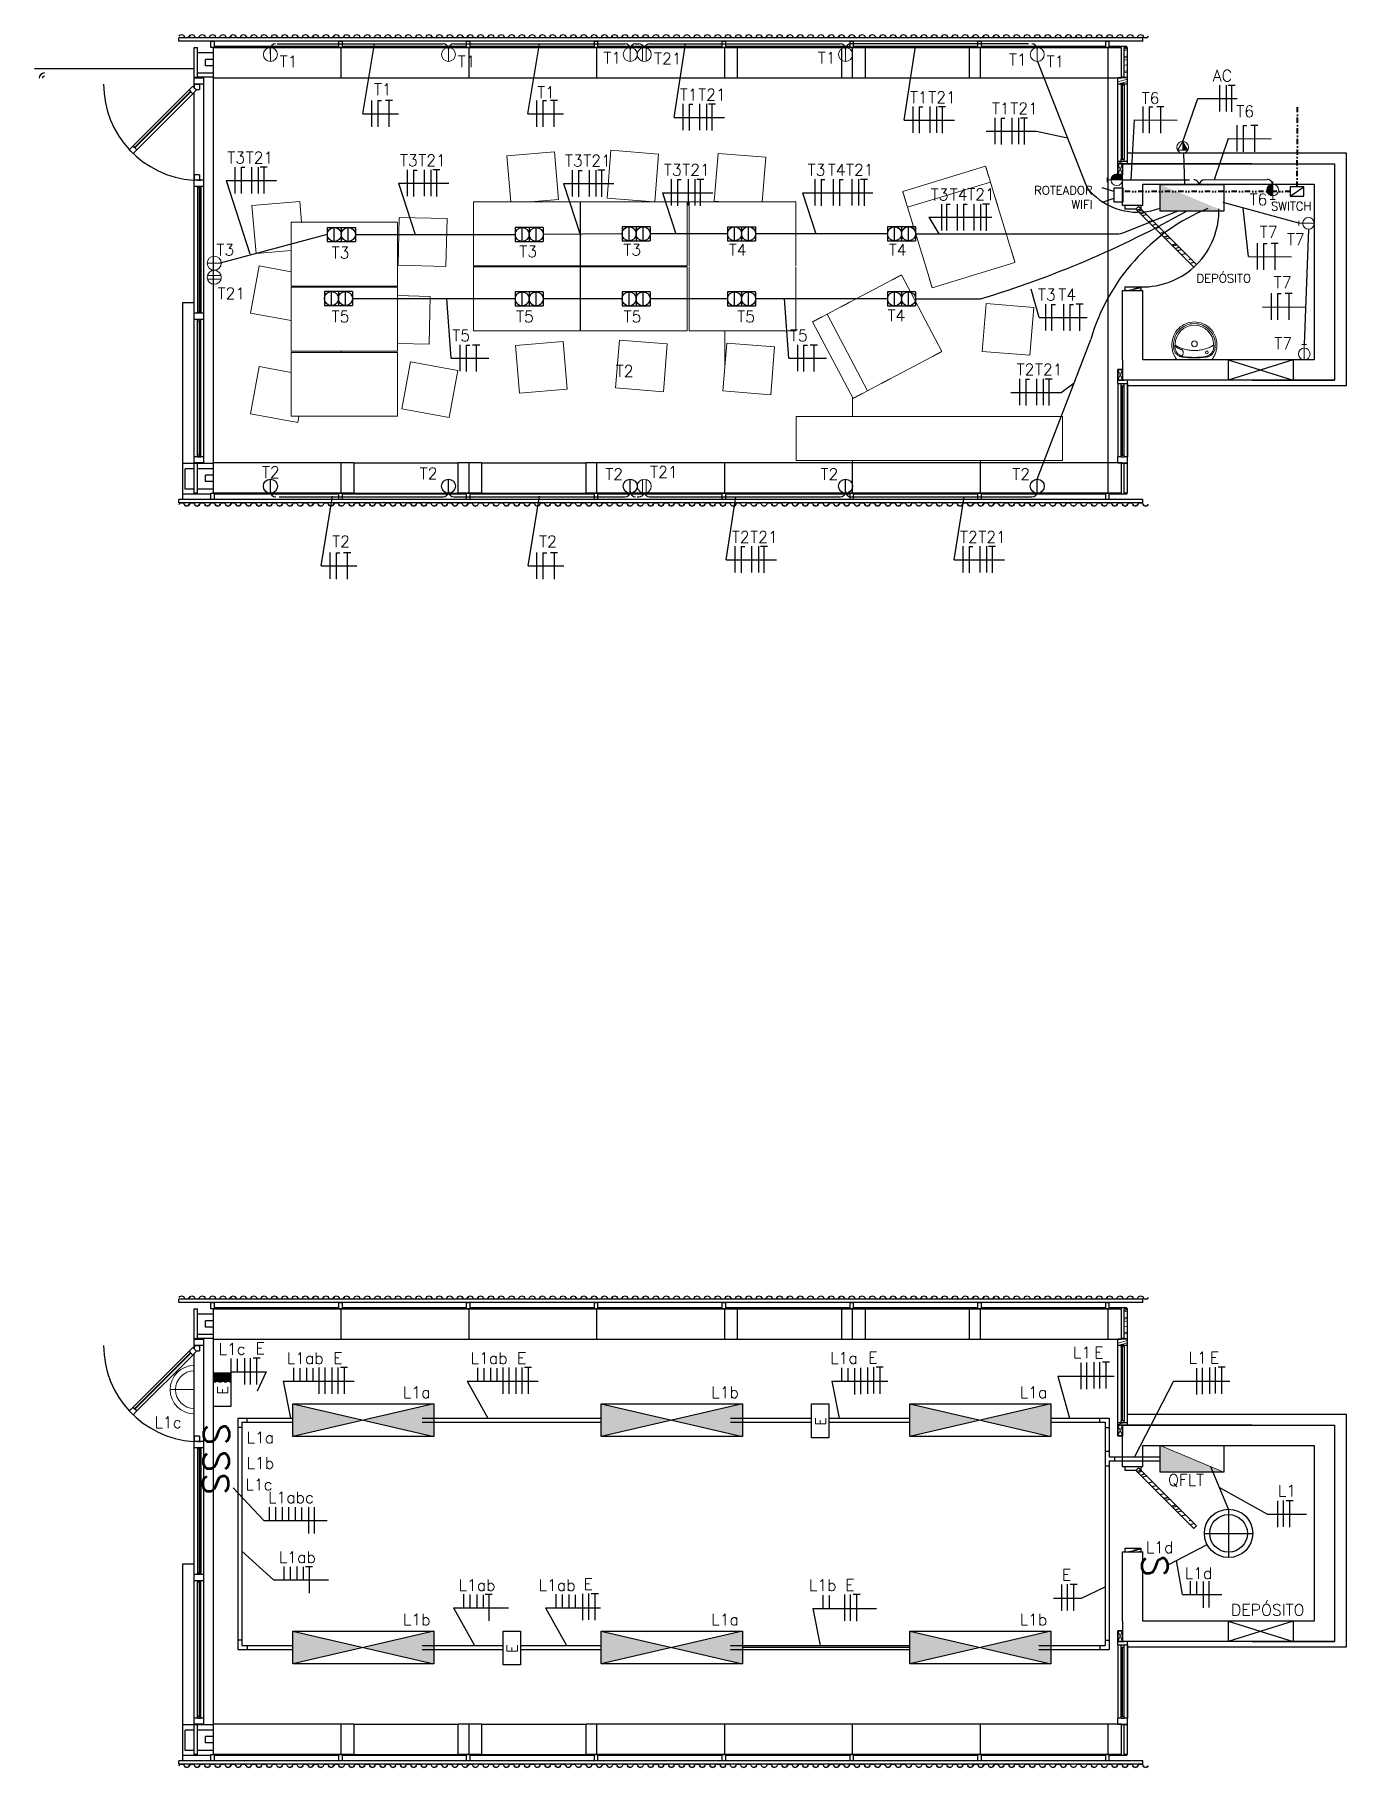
# Model space of a CAD drawing. Header units: millimetres. Extents: x 27525 to 1347740, y 16401 to 59429.
# Drawn here: x 640170 to 652484, y 22018 to 38289 of the extents above; entities that cross this region are included whole.
import ezdxf
from ezdxf.lldxf.tags import DXFTag

# ---------------------------------------------------------------- set-up
doc = ezdxf.new("R2010")
doc.units = ezdxf.units.MM
doc.linetypes.add('DASHDOT', pattern=[1, 0.5, -0.25, 0, -0.25])
doc.linetypes.add('DIVIDE', pattern=[1.25, 0.5, -0.25, 0, -0.25, 0, -0.25])
for name, color, linetype, lineweight in [('Anotações', 54, 'Continuous', 5), ('ArqElet', 11, 'Continuous', 5), ('Cortado', 7, 'Continuous', 35), ('Hachuras', 8, 'Continuous', 5)]:
    doc.layers.add(name, color=color, linetype=linetype, lineweight=lineweight)
for name, color, linetype in [('ARQ ELET', 11, 'Continuous'), ('ARQUITETURA', 8, 'Continuous'), ('DIAGRAMA', 2, 'Continuous'), ('ELETRICA', 3, 'Continuous'), ('Eletruto embutido no piso', 4, 'HIDDEN'), ('PERFILADO', 2, 'Continuous')]:
    doc.layers.add(name, color=color, linetype=linetype)
doc.layers.add('Lógica', color=7, linetype='Continuous', lineweight=40, true_color=0xf2650d)
doc.layers.add('Mobiliário', color=151, linetype='Continuous', lineweight=9, plot=False)
doc.styles.add('ROMANS', font='romans.shx')
doc.styles.get("Standard").update_dxf_attribs({"font": 'romans.shx'})
tags = doc.linetypes.add('HIDDEN', pattern=[0.375, 0.25, -0.125]).pattern_tags.tags
tags[6:7] = [DXFTag(74, 4), DXFTag(75, 0), DXFTag(340, '0'), DXFTag(46, 1.0), DXFTag(50, 0.0), DXFTag(44, 0.0), DXFTag(45, 0.0)]
tags[4:5] = [DXFTag(74, 4), DXFTag(75, 0), DXFTag(340, '0'), DXFTag(46, 1.0), DXFTag(50, 0.0), DXFTag(44, 0.0), DXFTag(45, 0.0)]
pattern_1 = [(15, (644849.03, 42875.35), (186.6218, 153.5328), [1500, -200, 500, -100]), (15, (644964.56, 42958.07), (-131.0155, 102.5862), [300, -33, 600, -75]), (15, (644875.33, 42970.39), (484.94055, 199.30293), [800, -140, 400, -100])]
pattern_2 = [(15, (644849.03, 31031.08), (186.6218, 153.5328), [1500, -200, 500, -100]), (15, (644964.56, 31113.8), (-131.0155, 102.5862), [300, -33, 600, -75]), (15, (644875.33, 31126.124), (484.94055, 199.30293), [800, -140, 400, -100])]

msp = doc.modelspace()

# ---------------------------------------------------------------- texts
at = {"layer": 'Anotações', "insert": (651078.013, 36040.179), "char_height": 80, "width": 1401.66587, "attachment_point": 1}
msp.add_mtext('{\\pxt0.0375;DEPÓSITO}', dxfattribs=at)
at = {"layer": 'ARQ ELET', "color": 3, "char_height": 80, "width": 1401.66587}
for s, insert, attachment_point in [('{\\pxt0.0375;ROTEADOR\\PWIFI}', (650102.201, 36866.552), 3), ('{\\pxt0.0375;SWITCH}', (651776.63, 36638.042), 7)]:
    msp.add_mtext(s, dxfattribs=dict(at, insert=insert, attachment_point=attachment_point))
at = {"layer": 'ArqElet', "color": 4}
msp.add_text('QFLT', height=108, dxfattribs=at).set_placement((650810.61, 24662.859))
at = {"layer": 'ArqElet', "color": 2, "insert": (651401.258, 23550.28), "char_height": 108, "width": 1401.66587, "attachment_point": 1}
msp.add_mtext('{\\pxt0.0375;DEPÓSITO}', dxfattribs=at)
at = {"layer": 'ELETRICA'}
for s, p in [('T1', (642470.763, 37982.357)), ('T1', (644142.757, 37982.357)), ('T1', (645510.153, 38016.857)), ('T21', (645985.349, 38009.873)), ('T1', (647522.768, 38017.336)), ('T1', (649317.991, 37999.352)), ('T1', (649670.762, 37982.357)), ('AC', (651230.303, 37849.22)), ('T1', (643355.654, 37721.519)), ('T1', (644888.609, 37692.555)), ('T1', (646227.48, 37671.771)), ('T21', (646399.711, 37671.771)), ('T1', (648387.948, 37646.605)), ('T21', (648560.179, 37646.605)), ('T1', (649157.651, 37541.07)), ('T21', (649329.882, 37541.07)), ('T6', (650563.093, 37638.574)), ('T6', (651451.639, 37514.621)), ('T3', (641979.493, 37079.637)), ('T21', (642151.724, 37079.637)), ('T3', (643599.742, 37053.834)), ('T21', (643771.973, 37053.834)), ('T3', (645149.02, 37050.772)), ('T21', (645321.251, 37050.772)), ('T3', (646077.728, 36964.631)), ('T21', (646249.959, 36964.631)), ('T3', (647427.233, 36964.631)), ('T4', (647617.574, 36964.631)), ('T21', (647787.67, 36964.631)), ('T3', (648582.794, 36731.878)), ('T4', (648761, 36731.878)), ('T21', (648925.941, 36734.338)), ('T6', (651576.696, 36686.718)), ('T7', (651671.734, 36380.95)), ('T3', (641877.246, 36214.37)), ('T3', (642958.537, 36187.492)), ('T3', (644720.771, 36198.974)), ('T3', (645697.42, 36214.721)), ('T4', (646687.563, 36214.721)), ('T4', (648189.574, 36214.721)), ('T7', (651926.986, 36312.519)), ('T7', (651803.226, 35909.506)), ('T21', (641887.965, 35803.596)), ('T3', (649590.064, 35792.258)), ('T4', (649780.405, 35792.258)), ('T5', (642958.537, 35587.492)), ('T5', (644689.87, 35587.492)), ('T5', (645699.814, 35587.492)), ('T5', (646765.968, 35587.492)), ('T4', (648177.978, 35597.492)), ('T5', (644091.704, 35409.725)), ('T5', (647261.704, 35409.726)), ('T7', (651808.366, 35336.446)), ('T2', (645625.525, 35075.463)), ('T2', (649389.234, 35089.641)), ('T21', (649561.464, 35089.641)), ('T2', (642304.101, 34124.756)), ('T2', (643785.158, 34113.908)), ('T2', (645527.184, 34106.89)), ('T21', (645948.642, 34127.946)), ('T2', (647548.534, 34106.89)), ('T2', (649348.534, 34106.89)), ('T2', (642963.314, 33475.212)), ('T2', (644906.254, 33475.212)), ('T2', (646715.668, 33518.128)), ('T21', (646887.899, 33518.128)), ('T2', (648857.755, 33518.128)), ('T21', (649029.986, 33518.128)), ('L1c', (641896.579, 25893.061)), ('E', (642243.132, 25899.149)), ('L1ab', (642536.52, 25806.513)), ('E', (642971.398, 25806.513)), ('L1ab', (644263.443, 25806.513)), ('E', (644698.321, 25806.513)), ('L1a', (647638.354, 25808.587)), ('E', (647994.164, 25810.668)), ('L1', (649918.273, 25859.025)), ('E', (650117.082, 25858.492)), ('L1', (651004.268, 25811.201)), ('E', (651203.077, 25810.668)), ('L1a', (643628.008, 25485.891)), ('L1b', (646523.012, 25485.891)), ('L1a', (649418.017, 25485.891)), ('L1c', (641295.114, 25203.796)), ('L1a', (642159.625, 25060.614)), ('L1b', (642159.625, 24821.395)), ('L1c', (642148.388, 24619.526)), ('L1abc', (642361.236, 24498.526)), ('L1', (651842.301, 24561.047)), ('L1d', (650601.912, 24030.637)), ('L1ab', (642462.746, 23936.895)), ('L1ab', (644150.362, 23675.312)), ('L1ab', (644901.874, 23675.312)), ('E', (645322.36, 23684.257)), ('L1b', (647439.321, 23674.301)), ('E', (647780.429, 23676.383)), ('E', (649813.221, 23772.448)), ('L1d', (650967.68, 23787.29)), ('L1b', (643628.008, 23351.605)), ('L1a', (646523.012, 23351.605)), ('L1b', (649418.017, 23351.605))]:
    msp.add_text(s, height=108, dxfattribs=at).set_placement(p)
at = {"layer": 'ELETRICA', "style": 'ROMANS'}
for p in [(641984.112, 25519.35), (647597.4, 25226.964), (644702.395, 23092.678)]:
    msp.add_text('E', height=98, rotation=90, dxfattribs=at).set_placement(p)
at = {"layer": 'ELETRICA'}
for p in [(641759.234, 25248.72), (641755.698, 24994.874), (641751.488, 24784.532), (650569.06, 24011.799)]:
    msp.add_text('S', height=240, rotation=270, dxfattribs=at).set_placement(p)

# ---------------------------------------------------------------- blocks, each defined once
blk = doc.blocks.new('Lavatorio')
at = {"color": 0}
blk.add_line((-0.158, 0), (0.158, 0), dxfattribs=at)
for points in [[(0, -0.356), (0, -0.356), (-0.022, -0.355), (-0.042, -0.352), (-0.062, -0.347), (-0.081, -0.339), (-0.099, -0.331), (-0.116, -0.321), (-0.132, -0.309), (-0.147, -0.296), (-0.161, -0.281), (-0.173, -0.265), (-0.184, -0.248), (-0.193, -0.23), (-0.2, -0.211), (-0.206, -0.192), (-0.21, -0.171), (-0.211, -0.15), (-0.211, -0.15), (-0.211, -0.14), (-0.211, -0.13), (-0.211, -0.12), (-0.21, -0.111), (-0.208, -0.101), (-0.206, -0.092), (-0.204, -0.082), (-0.201, -0.072), (-0.198, -0.063), (-0.194, -0.054), (-0.19, -0.045), (-0.186, -0.036), (-0.181, -0.028), (-0.176, -0.019), (-0.171, -0.011), (-0.164, -0.003), (-0.164, -0.003), (-0.163, -0.002), (-0.162, -0.001), (-0.161, 0), (-0.158, 0)], [(0.158, 0), (0.158, 0), (0.161, 0), (0.162, -0.001), (0.163, -0.002), (0.164, -0.003), (0.164, -0.003), (0.171, -0.011), (0.176, -0.019), (0.181, -0.028), (0.186, -0.036), (0.19, -0.045), (0.194, -0.054), (0.198, -0.063), (0.201, -0.072), (0.204, -0.082), (0.206, -0.092), (0.208, -0.101), (0.21, -0.111), (0.211, -0.12), (0.211, -0.13), (0.211, -0.14), (0.211, -0.15), (0.211, -0.15), (0.21, -0.171), (0.206, -0.192), (0.2, -0.211), (0.193, -0.23), (0.184, -0.248), (0.173, -0.265), (0.161, -0.281), (0.147, -0.296), (0.132, -0.309), (0.116, -0.321), (0.099, -0.331), (0.081, -0.339), (0.062, -0.347), (0.042, -0.352), (0.021, -0.355), (0, -0.356)], [(0, -0.341), (0, -0.341), (0.02, -0.339), (0.039, -0.337), (0.057, -0.332), (0.075, -0.326), (0.092, -0.317), (0.108, -0.308), (0.123, -0.297), (0.136, -0.285), (0.149, -0.271), (0.161, -0.257), (0.171, -0.241), (0.179, -0.224), (0.185, -0.206), (0.191, -0.188), (0.194, -0.169), (0.196, -0.15), (0.196, -0.15), (0.196, -0.143), (0.196, -0.136), (0.196, -0.129), (0.195, -0.123), (0.195, -0.116), (0.194, -0.109), (0.193, -0.103), (0.192, -0.096), (0.192, -0.096), (0.19, -0.089), (0.187, -0.083), (0.184, -0.077), (0.181, -0.071), (0.177, -0.065), (0.173, -0.06), (0.168, -0.055), (0.163, -0.05), (0.163, -0.05), (0.158, -0.045), (0.152, -0.041), (0.147, -0.038), (0.141, -0.035), (0.135, -0.032), (0.128, -0.03), (0.121, -0.028), (0.115, -0.027), (0.115, -0.027), (0.107, -0.026), (0.098, -0.025), (0.089, -0.024), (0.081, -0.023), (0.072, -0.022), (0.063, -0.021), (0.055, -0.02), (0.046, -0.019), (0.046, -0.019), (0.04, -0.019), (0.035, -0.019), (0.029, -0.019), (0.023, -0.019), (0.017, -0.018), (0.012, -0.018), (0.006, -0.018), (0, -0.018), (0, -0.018), (-0.006, -0.018), (-0.012, -0.018), (-0.017, -0.018), (-0.023, -0.019), (-0.029, -0.019), (-0.034, -0.019), (-0.04, -0.019), (-0.046, -0.019), (-0.046, -0.019), (-0.055, -0.02), (-0.063, -0.021), (-0.072, -0.022), (-0.081, -0.023), (-0.089, -0.024), (-0.098, -0.025), (-0.107, -0.026), (-0.115, -0.027), (-0.115, -0.027), (-0.121, -0.028), (-0.128, -0.03), (-0.135, -0.032), (-0.141, -0.035), (-0.147, -0.038), (-0.152, -0.041), (-0.158, -0.045), (-0.163, -0.05), (-0.163, -0.05), (-0.168, -0.055), (-0.173, -0.06), (-0.177, -0.065), (-0.181, -0.071), (-0.184, -0.077), (-0.187, -0.083), (-0.19, -0.089), (-0.192, -0.096), (-0.192, -0.096), (-0.193, -0.103), (-0.194, -0.109), (-0.195, -0.116), (-0.195, -0.123), (-0.196, -0.129), (-0.196, -0.136), (-0.196, -0.143), (-0.196, -0.15), (-0.196, -0.15), (-0.194, -0.169), (-0.191, -0.188), (-0.185, -0.206), (-0.179, -0.224), (-0.171, -0.241), (-0.161, -0.257), (-0.149, -0.271), (-0.136, -0.285), (-0.123, -0.297), (-0.108, -0.308), (-0.092, -0.317), (-0.075, -0.326), (-0.057, -0.332), (-0.039, -0.337), (-0.02, -0.339), (0, -0.341)], [(0.174, -0.134), (0.174, -0.134), (0.175, -0.134), (0.176, -0.134), (0.176, -0.135), (0.176, -0.135), (0.176, -0.135), (0.178, -0.137), (0.18, -0.139), (0.18, -0.142), (0.18, -0.145), (0.18, -0.145), (0.181, -0.14), (0.182, -0.135), (0.182, -0.129), (0.182, -0.124), (0.182, -0.119), (0.182, -0.114), (0.181, -0.109), (0.18, -0.104), (0.18, -0.104), (0.178, -0.096), (0.175, -0.088), (0.172, -0.081), (0.168, -0.073), (0.163, -0.067), (0.158, -0.061), (0.152, -0.055), (0.146, -0.05), (0.146, -0.05), (0.141, -0.046), (0.136, -0.043), (0.131, -0.04), (0.126, -0.038), (0.12, -0.035), (0.115, -0.033), (0.109, -0.031), (0.103, -0.03), (0.103, -0.03), (0.097, -0.029), (0.091, -0.029), (0.084, -0.028), (0.077, -0.027), (0.071, -0.026), (0.065, -0.026), (0.059, -0.025), (0.052, -0.025), (0.045, -0.024), (0.039, -0.024), (0.033, -0.024), (0.026, -0.024), (0.019, -0.023), (0.013, -0.023), (0.007, -0.023), (0, -0.023), (0, -0.023), (-0.007, -0.023), (-0.013, -0.023), (-0.019, -0.023), (-0.026, -0.024), (-0.033, -0.024), (-0.039, -0.024), (-0.045, -0.024), (-0.052, -0.025), (-0.059, -0.025), (-0.065, -0.026), (-0.071, -0.026), (-0.077, -0.027), (-0.084, -0.028), (-0.091, -0.029), (-0.097, -0.029), (-0.103, -0.03), (-0.103, -0.03), (-0.109, -0.031), (-0.115, -0.033), (-0.12, -0.035), (-0.126, -0.038), (-0.131, -0.04), (-0.136, -0.043), (-0.141, -0.046), (-0.145, -0.05), (-0.145, -0.05), (-0.152, -0.055), (-0.158, -0.061), (-0.163, -0.067), (-0.168, -0.073), (-0.172, -0.081), (-0.175, -0.088), (-0.178, -0.096), (-0.18, -0.104), (-0.18, -0.104), (-0.181, -0.109), (-0.182, -0.114), (-0.182, -0.119), (-0.182, -0.124), (-0.182, -0.129), (-0.182, -0.135), (-0.181, -0.14), (-0.18, -0.145), (-0.18, -0.145), (-0.18, -0.142), (-0.18, -0.139), (-0.178, -0.137), (-0.176, -0.135), (-0.176, -0.135), (-0.176, -0.135), (-0.175, -0.134), (-0.175, -0.134), (-0.174, -0.134)], [(-0.174, -0.134), (-0.174, -0.134), (-0.174, -0.131), (-0.174, -0.129), (-0.173, -0.126), (-0.172, -0.124), (-0.171, -0.122), (-0.168, -0.12), (-0.167, -0.119), (-0.164, -0.117), (-0.164, -0.117), (-0.16, -0.114), (-0.155, -0.111), (-0.149, -0.109), (-0.144, -0.107), (-0.139, -0.104), (-0.133, -0.102), (-0.128, -0.1), (-0.123, -0.098), (-0.123, -0.098), (-0.119, -0.096), (-0.115, -0.094), (-0.113, -0.092), (-0.11, -0.089), (-0.108, -0.086), (-0.107, -0.082), (-0.105, -0.078), (-0.105, -0.075), (-0.105, -0.075), (-0.105, -0.071), (-0.105, -0.067), (-0.105, -0.063), (-0.106, -0.059), (-0.107, -0.055), (-0.108, -0.051), (-0.109, -0.047), (-0.11, -0.044), (-0.11, -0.044), (-0.11, -0.044), (-0.11, -0.043), (-0.11, -0.042), (-0.111, -0.042), (-0.111, -0.042), (-0.114, -0.039), (-0.118, -0.037), (-0.121, -0.036), (-0.125, -0.037)], [(0.174, -0.134), (0.174, -0.134), (0.171, -0.132), (0.168, -0.13), (0.164, -0.128), (0.161, -0.126), (0.161, -0.126), (0.151, -0.121), (0.142, -0.117), (0.132, -0.113), (0.123, -0.109), (0.113, -0.106), (0.103, -0.103), (0.093, -0.1), (0.083, -0.097), (0.072, -0.095), (0.062, -0.093), (0.052, -0.092), (0.041, -0.09), (0.031, -0.089), (0.021, -0.088), (0.01, -0.088), (0, -0.088), (0, -0.088), (-0.01, -0.088), (-0.021, -0.088), (-0.031, -0.089), (-0.041, -0.09), (-0.052, -0.092), (-0.062, -0.093), (-0.072, -0.095), (-0.083, -0.097), (-0.093, -0.1), (-0.103, -0.103), (-0.113, -0.106), (-0.123, -0.109), (-0.132, -0.113), (-0.142, -0.117), (-0.151, -0.121), (-0.161, -0.126), (-0.161, -0.126), (-0.164, -0.128), (-0.168, -0.13), (-0.171, -0.132), (-0.174, -0.134)]]:
    blk.add_lwpolyline(points, dxfattribs=at)
for centre, radius in [((0, -0.151), 0.0271), ((0.117, -0.07), 0.0139)]:
    blk.add_circle(centre, radius, dxfattribs=at)
blk.add_arc((0, -0.145), 0.18, 180, 0, dxfattribs=at)
blk = doc.blocks.new('te')
at = {"layer": 'ARQUITETURA', "color": 4, "lineweight": -2}
for p, q in [((645597, 24562), (645531, 24562)), ((645564, 24562), (645564, 24314))]:
    blk.add_line(p, q, dxfattribs=at)
blk = doc.blocks.new('N1')
at = {"layer": 'ARQUITETURA', "color": 4, "lineweight": -2, "ltscale": 1.3}
for q in [(603857, 118520), (603915, 118932)]:
    blk.add_line((603857, 118932), q, dxfattribs=at)
blk = doc.blocks.new('T2')
at = {"layer": 'ArqElet', "color": 3}
for p, q in [((641803, 36122), (641909, 36122)), ((641803, 36094), (641909, 36094))]:
    blk.add_line(p, q, dxfattribs=at)
blk.add_circle((641856, 36108), 54.9, dxfattribs=at)
blk = doc.blocks.new('T1')
at = {"layer": 'ArqElet', "color": 3}
blk.add_line((641790, 36218), (641922, 36218), dxfattribs=at)
blk.add_circle((641856, 36218), 65.9, dxfattribs=at)

# ---------------------------------------------------------------- hatches: boundary and pattern name
h = msp.add_hatch()
h.set_pattern_fill('AR-RROOF', color=0, scale=100, angle=15, style=0)
h.set_pattern_definition(pattern_1)
edge = h.paths.add_edge_path()
edge.add_line((650553.957, 35919.537), (650553.957, 35884.537))
edge.add_line((650403.957, 35919.537), (650553.957, 35919.537))
edge.add_line((650403.957, 35919.537), (650403.957, 35884.537))
edge.add_line((650383.963, 35884.538), (650573.963, 35884.538))
edge = h.paths.add_edge_path()
edge.add_line((650553.957, 36654.035), (651078.178, 36129.814))
edge.add_line((650533.705, 36674.286), (650553.957, 36654.035))
edge.add_line((650533.705, 36674.286), (650508.957, 36649.537))
edge.add_line((650508.957, 36649.537), (651053.429, 36105.065))
edge.add_line((651053.429, 36105.065), (651078.178, 36129.814))
edge = h.paths.add_edge_path()
edge.add_line((650533.705, 36674.286), (650508.957, 36649.537))
edge.add_line((650533.705, 36674.286), (650553.957, 36654.035))
edge.add_line((650553.957, 36684.537), (650553.957, 36654.035))
edge.add_line((650573.962, 36684.537), (650383.962, 36684.537))
edge.add_line((650403.957, 36684.537), (650403.957, 36649.537))
edge.add_line((650508.957, 36649.537), (650403.957, 36649.537))
h = msp.add_hatch()
h.set_pattern_fill('AR-RROOF', color=0, scale=100, angle=15, style=0)
h.set_pattern_definition(pattern_2)
edge = h.paths.add_edge_path()
edge.add_line((650553.957, 24075.271), (650553.957, 24040.271))
edge.add_line((650403.957, 24075.271), (650553.957, 24075.271))
edge.add_line((650403.957, 24075.271), (650403.957, 24040.271))
edge.add_line((650383.963, 24040.271), (650573.963, 24040.271))
h.paths.add_polyline_path([(650553.957, 24809.768), (651078.178, 24285.547), (651053.429, 24260.799), (650508.957, 24805.271), (650533.705, 24830.02)])
edge = h.paths.add_edge_path()
edge.add_line((650533.705, 24830.02), (650508.957, 24805.271))
edge.add_line((650533.705, 24830.02), (650553.957, 24809.768))
edge.add_line((650553.957, 24840.271), (650553.957, 24809.768))
edge.add_line((650573.962, 24840.271), (650383.962, 24840.271))
edge.add_line((650403.957, 24840.271), (650403.957, 24805.271))
edge.add_line((650508.957, 24805.271), (650403.957, 24805.271))
at = {"layer": 'ArqElet'}
h = msp.add_hatch(color=3, dxfattribs=at)
h.dxf.hatch_style = 1
h.paths.add_polyline_path([(650948.262, 37285.575), (650948.262, 37203.255), (650995.79, 37203.255)])
h = msp.add_hatch(color=3, dxfattribs=at)
h.dxf.hatch_style = 1
h.paths.add_polyline_path([(650383.397, 36924.181, 1), (650273.637, 36924.181)])
h = msp.add_hatch(color=3, dxfattribs=at)
h.dxf.hatch_style = 1
h.paths.add_polyline_path([(650735.346, 36881.372), (650735.346, 36631.372), (651335.346, 36631.372)])
h = msp.add_hatch(color=3, dxfattribs=at)
h.dxf.hatch_style = 1
h.paths.add_polyline_path([(651792.898, 36884.538, 0.414213562), (651738.018, 36829.658, 0.414213562), (651792.898, 36774.778)])
h = msp.add_hatch(color=3, dxfattribs=at)
h.dxf.hatch_style = 1
h.paths.add_polyline_path([(650735.347, 25040.271), (650735.347, 24790.271), (651335.347, 24790.271)])
at = {"layer": 'ELETRICA'}
h = msp.add_hatch(color=256, dxfattribs=at)
h.dxf.hatch_style = 1
h.paths.add_polyline_path([(641849.056, 25722.923), (641849.056, 25637.728), (642012.816, 25637.728), (642012.816, 25722.923)])
h = msp.add_hatch(color=256, dxfattribs=at)
h.dxf.hatch_style = 1
h.paths.add_polyline_path([(642594.981, 25430.565), (642594.981, 25124.565), (643256.981, 25277.565)])
h.paths.add_polyline_path([(643918.981, 25124.565), (643918.981, 25430.565), (643256.981, 25277.565)])
h = msp.add_hatch(color=256, dxfattribs=at)
h.dxf.hatch_style = 1
h.paths.add_polyline_path([(645489.986, 25430.565), (645489.986, 25124.565), (646151.986, 25277.565)])
h.paths.add_polyline_path([(646813.986, 25124.565), (646813.986, 25430.565), (646151.986, 25277.565)])
h = msp.add_hatch(color=256, dxfattribs=at)
h.dxf.hatch_style = 1
h.paths.add_polyline_path([(648384.99, 25430.565), (648384.99, 25124.565), (649046.99, 25277.565)])
h.paths.add_polyline_path([(649708.99, 25124.565), (649708.99, 25430.565), (649046.99, 25277.565)])
h = msp.add_hatch(color=256, dxfattribs=at)
h.dxf.hatch_style = 1
h.paths.add_polyline_path([(642594.981, 23296.279), (642594.981, 22990.279), (643256.981, 23143.279)])
h.paths.add_polyline_path([(643918.981, 22990.279), (643918.981, 23296.279), (643256.981, 23143.279)])
h = msp.add_hatch(color=256, dxfattribs=at)
h.dxf.hatch_style = 1
h.paths.add_polyline_path([(645489.986, 23296.279), (645489.986, 22990.279), (646151.986, 23143.279)])
h.paths.add_polyline_path([(646813.986, 22990.279), (646813.986, 23296.279), (646151.986, 23143.279)])
h = msp.add_hatch(color=256, dxfattribs=at)
h.dxf.hatch_style = 1
h.paths.add_polyline_path([(648384.99, 23296.279), (648384.99, 22990.279), (649046.99, 23143.279)])
h.paths.add_polyline_path([(649708.99, 22990.279), (649708.99, 23296.279), (649046.99, 23143.279)])
at = {"layer": 'Hachuras', "linetype": 'ByBlock'}
h = msp.add_hatch(dxfattribs=at)
h.set_pattern_fill('AR-RROOF', color=256, scale=100, angle=15, style=0)
h.set_pattern_definition(pattern_1)
h.paths.add_polyline_path([(650429.431, 37884.709), (650429.431, 38168.313), (650399.431, 38168.313), (650399.431, 37884.709)])
h.paths.add_polyline_path([(650429.429, 37826.501), (650429.429, 37882.318), (650339.429, 37882.318), (650339.429, 37826.501), (650369.43, 37826.501), (650399.43, 37826.501)])
h.paths.add_polyline_path([(650429.429, 37074.537), (650429.429, 37101.017), (650399.43, 37101.017), (650369.43, 37101.017), (650339.429, 37101.017), (650339.429, 37074.537)])
h = msp.add_hatch(dxfattribs=at)
h.set_pattern_fill('AR-RROOF', color=256, scale=100, angle=15, style=0)
h.set_pattern_definition(pattern_2)
h.paths.add_polyline_path([(650399.431, 26040.443), (650429.431, 26040.443), (650429.431, 26324.047), (650399.431, 26324.047)])
h.paths.add_polyline_path([(650339.429, 26038.052), (650339.429, 25982.235), (650369.43, 25982.235), (650399.43, 25982.235), (650429.429, 25982.235), (650429.429, 26038.052)])
h.paths.add_polyline_path([(650339.429, 25256.751), (650339.429, 25230.271), (650429.429, 25230.271), (650429.429, 25256.751), (650399.43, 25256.751), (650369.43, 25256.751)])

# ---------------------------------------------------------------- linework, layer by layer
at = {"color": 0}
for p, q in [((650573.957, 38258.376), (641523.957, 38258.376)), ((641523.957, 38228.376), (641523.957, 38258.376)), ((641525.549, 38273.469), (641532.637, 38284.142)), ((641525.549, 38273.469), (641532.637, 38284.142)), ((641525.549, 38273.469), (641532.637, 38284.142)), ((641532.637, 38284.142), (641549.749, 38288.562)), ((641532.637, 38284.142), (641549.749, 38288.562)), ((641532.637, 38284.142), (641549.749, 38288.562)), ((641549.749, 38288.562), (641566.861, 38284.142)), ((641549.749, 38288.562), (641566.861, 38284.142)), ((641549.749, 38288.562), (641566.861, 38284.142)), ((641566.861, 38284.142), (641581.037, 38262.796)), ((641566.861, 38284.142), (641581.037, 38262.796)), ((641566.861, 38284.142), (641581.037, 38262.796)), ((641581.037, 38262.796), (641598.149, 38258.376)), ((641598.149, 38258.376), (641581.037, 38262.796)), ((641581.037, 38262.796), (641598.149, 38258.376)), ((641598.149, 38258.376), (641615.261, 38262.796)), ((641615.261, 38262.796), (641598.149, 38258.376)), ((641598.149, 38258.376), (641615.261, 38262.796)), ((641629.437, 38284.142), (641615.261, 38262.796)), ((641615.261, 38262.796), (641629.437, 38284.142)), ((641615.261, 38262.796), (641629.437, 38284.142)), ((641629.437, 38284.142), (641646.549, 38288.562)), ((641629.437, 38284.142), (641646.549, 38288.562)), ((641629.437, 38284.142), (641646.549, 38288.562)), ((641646.549, 38288.562), (641663.661, 38284.142)), ((641646.549, 38288.562), (641663.661, 38284.142)), ((641646.549, 38288.562), (641663.661, 38284.142)), ((641663.661, 38284.142), (641677.837, 38262.796)), ((641663.661, 38284.142), (641677.837, 38262.796)), ((641663.661, 38284.142), (641677.837, 38262.796)), ((641677.837, 38262.796), (641694.949, 38258.376)), ((641694.949, 38258.376), (641677.837, 38262.796)), ((641677.837, 38262.796), (641694.949, 38258.376)), ((641694.949, 38258.376), (641712.061, 38262.796)), ((641712.061, 38262.796), (641694.949, 38258.376)), ((641694.949, 38258.376), (641712.061, 38262.796)), ((641712.061, 38262.796), (641719.149, 38273.469)), ((641719.149, 38273.469), (641712.061, 38262.796)), ((641712.061, 38262.796), (641719.149, 38273.469)), ((641719.149, 38273.469), (641726.237, 38284.142)), ((641719.149, 38273.469), (641726.237, 38284.142)), ((641719.149, 38273.469), (641726.237, 38284.142)), ((641726.237, 38284.142), (641743.349, 38288.562)), ((641726.237, 38284.142), (641743.349, 38288.562)), ((641726.237, 38284.142), (641743.349, 38288.562)), ((641743.349, 38288.562), (641760.461, 38284.142)), ((641743.349, 38288.562), (641760.461, 38284.142)), ((641743.349, 38288.562), (641760.461, 38284.142)), ((641760.461, 38284.142), (641767.548, 38273.469)), ((641760.461, 38284.142), (641767.548, 38273.469)), ((641760.461, 38284.142), (641767.548, 38273.469)), ((641774.637, 38262.796), (641767.548, 38273.469)), ((641767.548, 38273.469), (641774.637, 38262.796)), ((641767.548, 38273.469), (641774.637, 38262.796)), ((641774.637, 38262.796), (641791.748, 38258.376)), ((641791.748, 38258.376), (641774.637, 38262.796)), ((641774.637, 38262.796), (641791.748, 38258.376)), ((641791.748, 38258.376), (641808.86, 38262.796)), ((641808.86, 38262.796), (641791.748, 38258.376)), ((641791.748, 38258.376), (641808.86, 38262.796)), ((641808.86, 38262.796), (641815.949, 38273.469)), ((641815.949, 38273.469), (641808.86, 38262.796)), ((641808.86, 38262.796), (641815.949, 38273.469)), ((641815.949, 38273.469), (641823.037, 38284.142)), ((641815.949, 38273.469), (641823.037, 38284.142)), ((641815.949, 38273.469), (641823.037, 38284.142)), ((641823.037, 38284.142), (641840.149, 38288.562)), ((641823.037, 38284.142), (641840.149, 38288.562)), ((641823.037, 38284.142), (641840.149, 38288.562)), ((641840.149, 38288.562), (641857.26, 38284.142)), ((641840.149, 38288.562), (641857.26, 38284.142)), ((641840.149, 38288.562), (641857.26, 38284.142)), ((641857.26, 38284.142), (641864.349, 38273.469)), ((641857.26, 38284.142), (641864.349, 38273.469)), ((641857.26, 38284.142), (641864.349, 38273.469)), ((641871.436, 38262.796), (641864.349, 38273.469)), ((641864.349, 38273.469), (641871.436, 38262.796)), ((641864.349, 38273.469), (641871.436, 38262.796)), ((641871.436, 38262.796), (641888.548, 38258.376)), ((641888.548, 38258.376), (641871.436, 38262.796)), ((641871.436, 38262.796), (641888.548, 38258.376)), ((641888.548, 38258.376), (641905.66, 38262.796)), ((641905.66, 38262.796), (641888.548, 38258.376)), ((641888.548, 38258.376), (641905.66, 38262.796)), ((641905.66, 38262.796), (641912.748, 38273.469)), ((641912.748, 38273.469), (641905.66, 38262.796)), ((641905.66, 38262.796), (641912.748, 38273.469)), ((641912.748, 38273.469), (641919.836, 38284.142)), ((641912.748, 38273.469), (641919.836, 38284.142)), ((641912.748, 38273.469), (641919.836, 38284.142)), ((641919.836, 38284.142), (641936.948, 38288.562)), ((641919.836, 38284.142), (641936.948, 38288.562)), ((641919.836, 38284.142), (641936.948, 38288.562)), ((641936.948, 38288.562), (641954.06, 38284.142)), ((641936.948, 38288.562), (641954.06, 38284.142)), ((641936.948, 38288.562), (641954.06, 38284.142)), ((641954.06, 38284.142), (641968.236, 38262.796)), ((641954.06, 38284.142), (641968.236, 38262.796)), ((641954.06, 38284.142), (641968.236, 38262.796)), ((641968.236, 38262.796), (641985.348, 38258.376)), ((641985.348, 38258.376), (641968.236, 38262.796)), ((641968.236, 38262.796), (641985.348, 38258.376)), ((641985.348, 38258.376), (642002.46, 38262.796)), ((642002.46, 38262.796), (641985.348, 38258.376)), ((641985.348, 38258.376), (642002.46, 38262.796)), ((642016.636, 38284.142), (642002.46, 38262.796)), ((642002.46, 38262.796), (642016.636, 38284.142)), ((642002.46, 38262.796), (642016.636, 38284.142)), ((642016.636, 38284.142), (642033.748, 38288.562)), ((642016.636, 38284.142), (642033.748, 38288.562)), ((642016.636, 38284.142), (642033.748, 38288.562)), ((642033.748, 38288.562), (642050.86, 38284.142)), ((642033.748, 38288.562), (642050.86, 38284.142)), ((642033.748, 38288.562), (642050.86, 38284.142)), ((642050.86, 38284.142), (642065.036, 38262.796)), ((642050.86, 38284.142), (642065.036, 38262.796)), ((642050.86, 38284.142), (642065.036, 38262.796)), ((642065.036, 38262.796), (642082.148, 38258.376)), ((642082.148, 38258.376), (642065.036, 38262.796)), ((642065.036, 38262.796), (642082.148, 38258.376)), ((642082.148, 38258.376), (642099.26, 38262.796)), ((642099.26, 38262.796), (642082.148, 38258.376)), ((642082.148, 38258.376), (642099.26, 38262.796)), ((642113.436, 38284.142), (642099.26, 38262.796)), ((642099.26, 38262.796), (642113.436, 38284.142)), ((642099.26, 38262.796), (642113.436, 38284.142)), ((642113.436, 38284.142), (642130.548, 38288.562)), ((642113.436, 38284.142), (642130.548, 38288.562)), ((642113.436, 38284.142), (642130.548, 38288.562)), ((642130.548, 38288.562), (642147.66, 38284.142)), ((642130.548, 38288.562), (642147.66, 38284.142)), ((642130.548, 38288.562), (642147.66, 38284.142)), ((642147.66, 38284.142), (642161.836, 38262.796)), ((642147.66, 38284.142), (642161.836, 38262.796)), ((642147.66, 38284.142), (642161.836, 38262.796)), ((642161.836, 38262.796), (642178.948, 38258.376)), ((642178.948, 38258.376), (642161.836, 38262.796)), ((642161.836, 38262.796), (642178.948, 38258.376)), ((642178.948, 38258.376), (642196.06, 38262.796)), ((642196.06, 38262.796), (642178.948, 38258.376)), ((642178.948, 38258.376), (642196.06, 38262.796)), ((642210.236, 38284.142), (642196.06, 38262.796)), ((642196.06, 38262.796), (642210.236, 38284.142)), ((642196.06, 38262.796), (642210.236, 38284.142)), ((642210.236, 38284.142), (642227.348, 38288.562)), ((642210.236, 38284.142), (642227.348, 38288.562)), ((642210.236, 38284.142), (642227.348, 38288.562)), ((642227.348, 38288.562), (642244.46, 38284.142)), ((642227.348, 38288.562), (642244.46, 38284.142)), ((642227.348, 38288.562), (642244.46, 38284.142)), ((642244.46, 38284.142), (642251.548, 38273.469)), ((642244.46, 38284.142), (642251.548, 38273.469)), ((642244.46, 38284.142), (642251.548, 38273.469)), ((642258.636, 38262.796), (642251.548, 38273.469)), ((642251.548, 38273.469), (642258.636, 38262.796)), ((642251.548, 38273.469), (642258.636, 38262.796)), ((642258.636, 38262.796), (642275.748, 38258.376)), ((642275.748, 38258.376), (642258.636, 38262.796)), ((642258.636, 38262.796), (642275.748, 38258.376)), ((642275.748, 38258.376), (642292.86, 38262.796)), ((642292.86, 38262.796), (642275.748, 38258.376)), ((642275.748, 38258.376), (642292.86, 38262.796)), ((642292.86, 38262.796), (642299.948, 38273.469)), ((642299.948, 38273.469), (642292.86, 38262.796)), ((642292.86, 38262.796), (642299.948, 38273.469)), ((642299.948, 38273.469), (642307.036, 38284.142)), ((642299.948, 38273.469), (642307.036, 38284.142)), ((642299.948, 38273.469), (642307.036, 38284.142)), ((642307.036, 38284.142), (642324.148, 38288.562)), ((642307.036, 38284.142), (642324.148, 38288.562)), ((642307.036, 38284.142), (642324.148, 38288.562)), ((642324.148, 38288.562), (642341.26, 38284.142)), ((642324.148, 38288.562), (642341.26, 38284.142)), ((642324.148, 38288.562), (642341.26, 38284.142)), ((642341.26, 38284.142), (642348.348, 38273.469)), ((642341.26, 38284.142), (642348.348, 38273.469)), ((642341.26, 38284.142), (642348.348, 38273.469)), ((642355.435, 38262.796), (642348.348, 38273.469)), ((642348.348, 38273.469), (642355.435, 38262.796)), ((642348.348, 38273.469), (642355.435, 38262.796)), ((642355.435, 38262.796), (642372.548, 38258.376)), ((642372.548, 38258.376), (642355.435, 38262.796)), ((642355.435, 38262.796), (642372.548, 38258.376)), ((642372.548, 38258.376), (642389.66, 38262.796)), ((642389.66, 38262.796), (642372.548, 38258.376)), ((642372.548, 38258.376), (642389.66, 38262.796)), ((642389.66, 38262.796), (642396.748, 38273.469)), ((642396.748, 38273.469), (642389.66, 38262.796)), ((642389.66, 38262.796), (642396.748, 38273.469)), ((642396.748, 38273.469), (642403.835, 38284.142)), ((642396.748, 38273.469), (642403.835, 38284.142)), ((642396.748, 38273.469), (642403.835, 38284.142)), ((642403.835, 38284.142), (642420.948, 38288.562)), ((642403.835, 38284.142), (642420.948, 38288.562)), ((642403.835, 38284.142), (642420.948, 38288.562)), ((642420.948, 38288.562), (642438.06, 38284.142)), ((642420.948, 38288.562), (642438.06, 38284.142)), ((642420.948, 38288.562), (642438.06, 38284.142)), ((642438.06, 38284.142), (642445.148, 38273.469)), ((642438.06, 38284.142), (642445.148, 38273.469)), ((642438.06, 38284.142), (642445.148, 38273.469)), ((642452.235, 38262.796), (642445.148, 38273.469)), ((642445.148, 38273.469), (642452.235, 38262.796)), ((642445.148, 38273.469), (642452.235, 38262.796)), ((642452.235, 38262.796), (642469.348, 38258.376)), ((642469.348, 38258.376), (642452.235, 38262.796)), ((642452.235, 38262.796), (642469.348, 38258.376)), ((642469.348, 38258.376), (642486.46, 38262.796)), ((642486.46, 38262.796), (642469.348, 38258.376)), ((642469.348, 38258.376), (642486.46, 38262.796)), ((642486.46, 38262.796), (642493.548, 38273.469)), ((642493.548, 38273.469), (642486.46, 38262.796)), ((642486.46, 38262.796), (642493.548, 38273.469)), ((642493.548, 38273.469), (642500.635, 38284.142)), ((642493.548, 38273.469), (642500.635, 38284.142)), ((642493.548, 38273.469), (642500.635, 38284.142)), ((642500.635, 38284.142), (642517.747, 38288.562)), ((642500.635, 38284.142), (642517.747, 38288.562)), ((642500.635, 38284.142), (642517.747, 38288.562)), ((642517.747, 38288.562), (642534.86, 38284.142)), ((642517.747, 38288.562), (642534.86, 38284.142)), ((642517.747, 38288.562), (642534.86, 38284.142)), ((642534.86, 38284.142), (642541.947, 38273.469)), ((642534.86, 38284.142), (642541.947, 38273.469)), ((642534.86, 38284.142), (642541.947, 38273.469)), ((642549.035, 38262.796), (642541.947, 38273.469)), ((642541.947, 38273.469), (642549.035, 38262.796)), ((642541.947, 38273.469), (642549.035, 38262.796)), ((642549.035, 38262.796), (642566.147, 38258.376)), ((642566.147, 38258.376), (642549.035, 38262.796)), ((642549.035, 38262.796), (642566.147, 38258.376)), ((642566.147, 38258.376), (642583.259, 38262.796)), ((642583.259, 38262.796), (642566.147, 38258.376)), ((642566.147, 38258.376), (642583.259, 38262.796)), ((642583.259, 38262.796), (642590.347, 38273.469)), ((642590.347, 38273.469), (642583.259, 38262.796)), ((642583.259, 38262.796), (642590.347, 38273.469)), ((642590.347, 38273.469), (642597.435, 38284.142)), ((642590.347, 38273.469), (642597.435, 38284.142)), ((642590.347, 38273.469), (642597.435, 38284.142)), ((642597.435, 38284.142), (642614.547, 38288.562)), ((642597.435, 38284.142), (642614.547, 38288.562)), ((642597.435, 38284.142), (642614.547, 38288.562)), ((642614.547, 38288.562), (642631.659, 38284.142)), ((642614.547, 38288.562), (642631.659, 38284.142)), ((642614.547, 38288.562), (642631.659, 38284.142)), ((642631.659, 38284.142), (642638.747, 38273.469)), ((642631.659, 38284.142), (642638.747, 38273.469)), ((642631.659, 38284.142), (642638.747, 38273.469)), ((642645.835, 38262.796), (642638.747, 38273.469)), ((642638.747, 38273.469), (642645.835, 38262.796)), ((642638.747, 38273.469), (642645.835, 38262.796)), ((642645.835, 38262.796), (642662.947, 38258.376)), ((642662.947, 38258.376), (642645.835, 38262.796)), ((642645.835, 38262.796), (642662.947, 38258.376)), ((642662.947, 38258.376), (642680.059, 38262.796)), ((642680.059, 38262.796), (642662.947, 38258.376)), ((642662.947, 38258.376), (642680.059, 38262.796)), ((642680.059, 38262.796), (642687.147, 38273.469)), ((642687.147, 38273.469), (642680.059, 38262.796)), ((642680.059, 38262.796), (642687.147, 38273.469)), ((642687.147, 38273.469), (642694.235, 38284.142)), ((642687.147, 38273.469), (642694.235, 38284.142)), ((642687.147, 38273.469), (642694.235, 38284.142)), ((642694.235, 38284.142), (642711.347, 38288.562)), ((642694.235, 38284.142), (642711.347, 38288.562)), ((642694.235, 38284.142), (642711.347, 38288.562)), ((642711.347, 38288.562), (642728.459, 38284.142)), ((642711.347, 38288.562), (642728.459, 38284.142)), ((642711.347, 38288.562), (642728.459, 38284.142)), ((642728.459, 38284.142), (642742.635, 38262.796)), ((642728.459, 38284.142), (642742.635, 38262.796)), ((642728.459, 38284.142), (642742.635, 38262.796)), ((642742.635, 38262.796), (642759.747, 38258.376)), ((642759.747, 38258.376), (642742.635, 38262.796)), ((642742.635, 38262.796), (642759.747, 38258.376)), ((642759.747, 38258.376), (642776.859, 38262.796)), ((642776.859, 38262.796), (642759.747, 38258.376)), ((642759.747, 38258.376), (642776.859, 38262.796)), ((642791.035, 38284.142), (642776.859, 38262.796)), ((642776.859, 38262.796), (642791.035, 38284.142)), ((642776.859, 38262.796), (642791.035, 38284.142)), ((642791.035, 38284.142), (642808.147, 38288.562)), ((642791.035, 38284.142), (642808.147, 38288.562)), ((642791.035, 38284.142), (642808.147, 38288.562)), ((642808.147, 38288.562), (642825.259, 38284.142)), ((642808.147, 38288.562), (642825.259, 38284.142)), ((642808.147, 38288.562), (642825.259, 38284.142)), ((642825.259, 38284.142), (642832.347, 38273.469)), ((642825.259, 38284.142), (642832.347, 38273.469)), ((642825.259, 38284.142), (642832.347, 38273.469)), ((642839.435, 38262.796), (642832.347, 38273.469)), ((642832.347, 38273.469), (642839.435, 38262.796)), ((642832.347, 38273.469), (642839.435, 38262.796)), ((642839.435, 38262.796), (642856.547, 38258.376)), ((642856.547, 38258.376), (642839.435, 38262.796)), ((642839.435, 38262.796), (642856.547, 38258.376)), ((642856.547, 38258.376), (642873.659, 38262.796)), ((642873.659, 38262.796), (642856.547, 38258.376)), ((642856.547, 38258.376), (642873.659, 38262.796)), ((642873.659, 38262.796), (642880.747, 38273.469)), ((642880.747, 38273.469), (642873.659, 38262.796)), ((642873.659, 38262.796), (642880.747, 38273.469)), ((642880.747, 38273.469), (642887.835, 38284.142)), ((642880.747, 38273.469), (642887.835, 38284.142)), ((642880.747, 38273.469), (642887.835, 38284.142)), ((642887.835, 38284.142), (642904.947, 38288.562)), ((642887.835, 38284.142), (642904.947, 38288.562)), ((642887.835, 38284.142), (642904.947, 38288.562)), ((642904.947, 38288.562), (642922.059, 38284.142)), ((642904.947, 38288.562), (642922.059, 38284.142)), ((642904.947, 38288.562), (642922.059, 38284.142)), ((642922.059, 38284.142), (642929.147, 38273.469)), ((642922.059, 38284.142), (642929.147, 38273.469)), ((642922.059, 38284.142), (642929.147, 38273.469)), ((642936.235, 38262.796), (642929.147, 38273.469)), ((642929.147, 38273.469), (642936.235, 38262.796)), ((642929.147, 38273.469), (642936.235, 38262.796)), ((642936.235, 38262.796), (642953.347, 38258.376)), ((642953.347, 38258.376), (642936.235, 38262.796)), ((642936.235, 38262.796), (642953.347, 38258.376)), ((642953.347, 38258.376), (642970.459, 38262.796)), ((642970.459, 38262.796), (642953.347, 38258.376)), ((642953.347, 38258.376), (642970.459, 38262.796)), ((642984.635, 38284.142), (642970.459, 38262.796)), ((642970.459, 38262.796), (642984.635, 38284.142)), ((642970.459, 38262.796), (642984.635, 38284.142)), ((642984.635, 38284.142), (643001.747, 38288.562)), ((642984.635, 38284.142), (643001.747, 38288.562)), ((642984.635, 38284.142), (643001.747, 38288.562)), ((643001.747, 38288.562), (643018.859, 38284.142)), ((643001.747, 38288.562), (643018.859, 38284.142)), ((643001.747, 38288.562), (643018.859, 38284.142)), ((643018.859, 38284.142), (643025.947, 38273.469)), ((643018.859, 38284.142), (643025.947, 38273.469)), ((643018.859, 38284.142), (643025.947, 38273.469)), ((643033.034, 38262.796), (643025.947, 38273.469)), ((643025.947, 38273.469), (643033.034, 38262.796)), ((643025.947, 38273.469), (643033.034, 38262.796)), ((643033.034, 38262.796), (643050.147, 38258.376)), ((643050.147, 38258.376), (643033.034, 38262.796)), ((643033.034, 38262.796), (643050.147, 38258.376)), ((643050.147, 38258.376), (643067.258, 38262.796)), ((643067.258, 38262.796), (643050.147, 38258.376)), ((643050.147, 38258.376), (643067.258, 38262.796)), ((643067.258, 38262.796), (643074.346, 38273.469)), ((643074.346, 38273.469), (643067.258, 38262.796)), ((643067.258, 38262.796), (643074.346, 38273.469)), ((643074.346, 38273.469), (643081.434, 38284.142)), ((643074.346, 38273.469), (643081.434, 38284.142)), ((643074.346, 38273.469), (643081.434, 38284.142)), ((643081.434, 38284.142), (643098.546, 38288.562)), ((643081.434, 38284.142), (643098.546, 38288.562)), ((643081.434, 38284.142), (643098.546, 38288.562)), ((643098.546, 38288.562), (643115.658, 38284.142)), ((643098.546, 38288.562), (643115.658, 38284.142)), ((643098.546, 38288.562), (643115.658, 38284.142)), ((643115.658, 38284.142), (643122.746, 38273.469)), ((643115.658, 38284.142), (643122.746, 38273.469)), ((643115.658, 38284.142), (643122.746, 38273.469)), ((643129.835, 38262.796), (643122.746, 38273.469)), ((643122.746, 38273.469), (643129.835, 38262.796)), ((643122.746, 38273.469), (643129.835, 38262.796)), ((643129.835, 38262.796), (643146.946, 38258.376)), ((643146.946, 38258.376), (643129.835, 38262.796)), ((643129.835, 38262.796), (643146.946, 38258.376)), ((643146.946, 38258.376), (643164.058, 38262.796)), ((643164.058, 38262.796), (643146.946, 38258.376)), ((643146.946, 38258.376), (643164.058, 38262.796)), ((643164.058, 38262.796), (643171.146, 38273.469)), ((643171.146, 38273.469), (643164.058, 38262.796)), ((643164.058, 38262.796), (643171.146, 38273.469)), ((643171.146, 38273.469), (643178.235, 38284.142)), ((643171.146, 38273.469), (643178.235, 38284.142)), ((643171.146, 38273.469), (643178.235, 38284.142)), ((643178.235, 38284.142), (643195.346, 38288.562)), ((643178.235, 38284.142), (643195.346, 38288.562)), ((643178.235, 38284.142), (643195.346, 38288.562)), ((643195.346, 38288.562), (643212.458, 38284.142)), ((643195.346, 38288.562), (643212.458, 38284.142)), ((643195.346, 38288.562), (643212.458, 38284.142)), ((643212.458, 38284.142), (643219.546, 38273.469)), ((643212.458, 38284.142), (643219.546, 38273.469)), ((643212.458, 38284.142), (643219.546, 38273.469)), ((643226.634, 38262.796), (643219.546, 38273.469)), ((643219.546, 38273.469), (643226.634, 38262.796)), ((643219.546, 38273.469), (643226.634, 38262.796)), ((643226.634, 38262.796), (643243.746, 38258.376)), ((643243.746, 38258.376), (643226.634, 38262.796)), ((643226.634, 38262.796), (643243.746, 38258.376)), ((643243.746, 38258.376), (643260.858, 38262.796)), ((643260.858, 38262.796), (643243.746, 38258.376)), ((643243.746, 38258.376), (643260.858, 38262.796)), ((643260.858, 38262.796), (643267.946, 38273.469)), ((643267.946, 38273.469), (643260.858, 38262.796)), ((643260.858, 38262.796), (643267.946, 38273.469)), ((643267.946, 38273.469), (643275.034, 38284.142)), ((643267.946, 38273.469), (643275.034, 38284.142)), ((643267.946, 38273.469), (643275.034, 38284.142)), ((643275.034, 38284.142), (643292.146, 38288.562)), ((643275.034, 38284.142), (643292.146, 38288.562)), ((643275.034, 38284.142), (643292.146, 38288.562)), ((643292.146, 38288.562), (643309.258, 38284.142)), ((643292.146, 38288.562), (643309.258, 38284.142)), ((643292.146, 38288.562), (643309.258, 38284.142)), ((643309.258, 38284.142), (643316.346, 38273.469)), ((643309.258, 38284.142), (643316.346, 38273.469)), ((643309.258, 38284.142), (643316.346, 38273.469)), ((643323.434, 38262.796), (643316.346, 38273.469)), ((643316.346, 38273.469), (643323.434, 38262.796)), ((643316.346, 38273.469), (643323.434, 38262.796)), ((643323.434, 38262.796), (643340.546, 38258.376)), ((643340.546, 38258.376), (643323.434, 38262.796)), ((643323.434, 38262.796), (643340.546, 38258.376)), ((643340.546, 38258.376), (643357.658, 38262.796)), ((643357.658, 38262.796), (643340.546, 38258.376)), ((643340.546, 38258.376), (643357.658, 38262.796)), ((643357.658, 38262.796), (643364.746, 38273.469)), ((643364.746, 38273.469), (643357.658, 38262.796)), ((643357.658, 38262.796), (643364.746, 38273.469)), ((643364.746, 38273.469), (643371.834, 38284.142)), ((643364.746, 38273.469), (643371.834, 38284.142)), ((643364.746, 38273.469), (643371.834, 38284.142)), ((643371.834, 38284.142), (643388.946, 38288.562)), ((643371.834, 38284.142), (643388.946, 38288.562)), ((643371.834, 38284.142), (643388.946, 38288.562)), ((643388.946, 38288.562), (643406.058, 38284.142)), ((643388.946, 38288.562), (643406.058, 38284.142)), ((643388.946, 38288.562), (643406.058, 38284.142)), ((643406.058, 38284.142), (643413.146, 38273.469)), ((643406.058, 38284.142), (643413.146, 38273.469)), ((643406.058, 38284.142), (643413.146, 38273.469)), ((643420.234, 38262.796), (643413.146, 38273.469)), ((643413.146, 38273.469), (643420.234, 38262.796)), ((643413.146, 38273.469), (643420.234, 38262.796)), ((643420.234, 38262.796), (643437.346, 38258.376)), ((643437.346, 38258.376), (643420.234, 38262.796)), ((643420.234, 38262.796), (643437.346, 38258.376)), ((643437.346, 38258.376), (643454.458, 38262.796)), ((643454.458, 38262.796), (643437.346, 38258.376)), ((643437.346, 38258.376), (643454.458, 38262.796)), ((643454.458, 38262.796), (643461.546, 38273.469)), ((643461.546, 38273.469), (643454.458, 38262.796)), ((643454.458, 38262.796), (643461.546, 38273.469)), ((643461.546, 38273.469), (643468.634, 38284.142)), ((643461.546, 38273.469), (643468.634, 38284.142)), ((643461.546, 38273.469), (643468.634, 38284.142)), ((643468.634, 38284.142), (643485.746, 38288.562)), ((643468.634, 38284.142), (643485.746, 38288.562)), ((643468.634, 38284.142), (643485.746, 38288.562)), ((643485.746, 38288.562), (643502.858, 38284.142)), ((643485.746, 38288.562), (643502.858, 38284.142)), ((643485.746, 38288.562), (643502.858, 38284.142)), ((643502.858, 38284.142), (643517.034, 38262.796)), ((643502.858, 38284.142), (643517.034, 38262.796)), ((643502.858, 38284.142), (643517.034, 38262.796)), ((643517.034, 38262.796), (643534.146, 38258.376)), ((643534.146, 38258.376), (643517.034, 38262.796)), ((643517.034, 38262.796), (643534.146, 38258.376)), ((643534.146, 38258.376), (643551.258, 38262.796)), ((643551.258, 38262.796), (643534.146, 38258.376)), ((643534.146, 38258.376), (643551.258, 38262.796)), ((643551.258, 38262.796), (643558.346, 38273.469)), ((643558.346, 38273.469), (643551.258, 38262.796)), ((643551.258, 38262.796), (643558.346, 38273.469)), ((643558.346, 38273.469), (643565.434, 38284.142)), ((643558.346, 38273.469), (643565.434, 38284.142)), ((643558.346, 38273.469), (643565.434, 38284.142)), ((643565.434, 38284.142), (643582.546, 38288.562)), ((643565.434, 38284.142), (643582.546, 38288.562)), ((643565.434, 38284.142), (643582.546, 38288.562)), ((643582.546, 38288.562), (643599.658, 38284.142)), ((643582.546, 38288.562), (643599.658, 38284.142)), ((643582.546, 38288.562), (643599.658, 38284.142)), ((643599.658, 38284.142), (643606.746, 38273.469)), ((643599.658, 38284.142), (643606.746, 38273.469)), ((643599.658, 38284.142), (643606.746, 38273.469)), ((643613.834, 38262.796), (643606.746, 38273.469)), ((643606.746, 38273.469), (643613.834, 38262.796)), ((643606.746, 38273.469), (643613.834, 38262.796)), ((643613.834, 38262.796), (643630.945, 38258.376)), ((643630.945, 38258.376), (643613.834, 38262.796)), ((643613.834, 38262.796), (643630.945, 38258.376)), ((643630.945, 38258.376), (643648.058, 38262.796)), ((643648.058, 38262.796), (643630.945, 38258.376)), ((643630.945, 38258.376), (643648.058, 38262.796)), ((643648.058, 38262.796), (643655.145, 38273.469)), ((643655.145, 38273.469), (643648.058, 38262.796)), ((643648.058, 38262.796), (643655.145, 38273.469)), ((643655.145, 38273.469), (643662.234, 38284.142)), ((643655.145, 38273.469), (643662.234, 38284.142)), ((643655.145, 38273.469), (643662.234, 38284.142)), ((643662.234, 38284.142), (643679.345, 38288.562)), ((643662.234, 38284.142), (643679.345, 38288.562)), ((643662.234, 38284.142), (643679.345, 38288.562)), ((643679.345, 38288.562), (643696.457, 38284.142)), ((643679.345, 38288.562), (643696.457, 38284.142)), ((643679.345, 38288.562), (643696.457, 38284.142)), ((643696.457, 38284.142), (643703.545, 38273.469)), ((643696.457, 38284.142), (643703.545, 38273.469)), ((643696.457, 38284.142), (643703.545, 38273.469)), ((643710.634, 38262.796), (643703.545, 38273.469)), ((643703.545, 38273.469), (643710.634, 38262.796)), ((643703.545, 38273.469), (643710.634, 38262.796)), ((643710.634, 38262.796), (643727.745, 38258.376)), ((643727.745, 38258.376), (643710.634, 38262.796)), ((643710.634, 38262.796), (643727.745, 38258.376)), ((643727.745, 38258.376), (643744.857, 38262.796)), ((643744.857, 38262.796), (643727.745, 38258.376)), ((643727.745, 38258.376), (643744.857, 38262.796)), ((643744.857, 38262.796), (643751.945, 38273.469)), ((643751.945, 38273.469), (643744.857, 38262.796)), ((643744.857, 38262.796), (643751.945, 38273.469)), ((643751.945, 38273.469), (643759.033, 38284.142)), ((643751.945, 38273.469), (643759.033, 38284.142)), ((643751.945, 38273.469), (643759.033, 38284.142)), ((643759.033, 38284.142), (643776.145, 38288.562)), ((643759.033, 38284.142), (643776.145, 38288.562)), ((643759.033, 38284.142), (643776.145, 38288.562)), ((643776.145, 38288.562), (643793.257, 38284.142)), ((643776.145, 38288.562), (643793.257, 38284.142)), ((643776.145, 38288.562), (643793.257, 38284.142)), ((643793.257, 38284.142), (643800.345, 38273.469)), ((643793.257, 38284.142), (643800.345, 38273.469)), ((643793.257, 38284.142), (643800.345, 38273.469)), ((643807.433, 38262.796), (643800.345, 38273.469)), ((643800.345, 38273.469), (643807.433, 38262.796)), ((643800.345, 38273.469), (643807.433, 38262.796)), ((643807.433, 38262.796), (643824.545, 38258.376)), ((643824.545, 38258.376), (643807.433, 38262.796)), ((643807.433, 38262.796), (643824.545, 38258.376)), ((643824.545, 38258.376), (643841.657, 38262.796)), ((643841.657, 38262.796), (643824.545, 38258.376)), ((643824.545, 38258.376), (643841.657, 38262.796)), ((643841.657, 38262.796), (643848.745, 38273.469)), ((643848.745, 38273.469), (643841.657, 38262.796)), ((643841.657, 38262.796), (643848.745, 38273.469)), ((643848.745, 38273.469), (643855.833, 38284.142)), ((643848.745, 38273.469), (643855.833, 38284.142)), ((643848.745, 38273.469), (643855.833, 38284.142)), ((643855.833, 38284.142), (643872.945, 38288.562)), ((643855.833, 38284.142), (643872.945, 38288.562)), ((643855.833, 38284.142), (643872.945, 38288.562)), ((643872.945, 38288.562), (643890.057, 38284.142)), ((643872.945, 38288.562), (643890.057, 38284.142)), ((643872.945, 38288.562), (643890.057, 38284.142)), ((643890.057, 38284.142), (643897.145, 38273.469)), ((643890.057, 38284.142), (643897.145, 38273.469)), ((643890.057, 38284.142), (643897.145, 38273.469)), ((643904.233, 38262.796), (643897.145, 38273.469)), ((643897.145, 38273.469), (643904.233, 38262.796)), ((643897.145, 38273.469), (643904.233, 38262.796)), ((643904.233, 38262.796), (643921.345, 38258.376)), ((643921.345, 38258.376), (643904.233, 38262.796)), ((643904.233, 38262.796), (643921.345, 38258.376)), ((643921.345, 38258.376), (643938.457, 38262.796)), ((643938.457, 38262.796), (643921.345, 38258.376)), ((643921.345, 38258.376), (643938.457, 38262.796)), ((643938.457, 38262.796), (643945.545, 38273.469)), ((643945.545, 38273.469), (643938.457, 38262.796)), ((643938.457, 38262.796), (643945.545, 38273.469)), ((643945.545, 38273.469), (643952.633, 38284.142)), ((643945.545, 38273.469), (643952.633, 38284.142)), ((643945.545, 38273.469), (643952.633, 38284.142)), ((643952.633, 38284.142), (643969.745, 38288.562)), ((643952.633, 38284.142), (643969.745, 38288.562)), ((643952.633, 38284.142), (643969.745, 38288.562)), ((643969.745, 38288.562), (643986.857, 38284.142)), ((643969.745, 38288.562), (643986.857, 38284.142)), ((643969.745, 38288.562), (643986.857, 38284.142)), ((643986.857, 38284.142), (644001.033, 38262.796)), ((643986.857, 38284.142), (644001.033, 38262.796)), ((643986.857, 38284.142), (644001.033, 38262.796)), ((644001.033, 38262.796), (644018.145, 38258.376)), ((644018.145, 38258.376), (644001.033, 38262.796)), ((644001.033, 38262.796), (644018.145, 38258.376)), ((644018.145, 38258.376), (644035.257, 38262.796)), ((644035.257, 38262.796), (644018.145, 38258.376)), ((644018.145, 38258.376), (644035.257, 38262.796)), ((644035.257, 38262.796), (644042.345, 38273.469)), ((644042.345, 38273.469), (644035.257, 38262.796)), ((644035.257, 38262.796), (644042.345, 38273.469)), ((644042.345, 38273.469), (644049.433, 38284.142)), ((644042.345, 38273.469), (644049.433, 38284.142)), ((644042.345, 38273.469), (644049.433, 38284.142)), ((644049.433, 38284.142), (644066.545, 38288.562)), ((644049.433, 38284.142), (644066.545, 38288.562)), ((644049.433, 38284.142), (644066.545, 38288.562)), ((644066.545, 38288.562), (644083.657, 38284.142)), ((644066.545, 38288.562), (644083.657, 38284.142)), ((644066.545, 38288.562), (644083.657, 38284.142)), ((644083.657, 38284.142), (644097.833, 38262.796)), ((644083.657, 38284.142), (644097.833, 38262.796)), ((644083.657, 38284.142), (644097.833, 38262.796)), ((644097.833, 38262.796), (644114.945, 38258.376)), ((644114.945, 38258.376), (644097.833, 38262.796)), ((644097.833, 38262.796), (644114.945, 38258.376)), ((644114.945, 38258.376), (644132.056, 38262.796)), ((644132.056, 38262.796), (644114.945, 38258.376)), ((644114.945, 38258.376), (644132.056, 38262.796)), ((644146.233, 38284.142), (644132.056, 38262.796)), ((644132.056, 38262.796), (644146.233, 38284.142)), ((644132.056, 38262.796), (644146.233, 38284.142)), ((644146.233, 38284.142), (644163.345, 38288.562)), ((644146.233, 38284.142), (644163.345, 38288.562)), ((644146.233, 38284.142), (644163.345, 38288.562)), ((644163.345, 38288.562), (644180.456, 38284.142)), ((644163.345, 38288.562), (644180.456, 38284.142)), ((644163.345, 38288.562), (644180.456, 38284.142)), ((644180.456, 38284.142), (644187.545, 38273.469)), ((644180.456, 38284.142), (644187.545, 38273.469)), ((644180.456, 38284.142), (644187.545, 38273.469)), ((644194.633, 38262.796), (644187.545, 38273.469)), ((644187.545, 38273.469), (644194.633, 38262.796)), ((644187.545, 38273.469), (644194.633, 38262.796)), ((644194.633, 38262.796), (644211.745, 38258.376)), ((644211.745, 38258.376), (644194.633, 38262.796)), ((644194.633, 38262.796), (644211.745, 38258.376)), ((644211.745, 38258.376), (644228.856, 38262.796)), ((644228.856, 38262.796), (644211.745, 38258.376)), ((644211.745, 38258.376), (644228.856, 38262.796)), ((644243.033, 38284.142), (644228.856, 38262.796)), ((644228.856, 38262.796), (644243.033, 38284.142)), ((644228.856, 38262.796), (644243.033, 38284.142)), ((644243.033, 38284.142), (644260.144, 38288.562)), ((644243.033, 38284.142), (644260.144, 38288.562)), ((644243.033, 38284.142), (644260.144, 38288.562)), ((644260.144, 38288.562), (644277.256, 38284.142)), ((644260.144, 38288.562), (644277.256, 38284.142)), ((644260.144, 38288.562), (644277.256, 38284.142)), ((644277.256, 38284.142), (644291.433, 38262.796)), ((644277.256, 38284.142), (644291.433, 38262.796)), ((644277.256, 38284.142), (644291.433, 38262.796)), ((644291.433, 38262.796), (644308.544, 38258.376)), ((644308.544, 38258.376), (644291.433, 38262.796)), ((644291.433, 38262.796), (644308.544, 38258.376)), ((644308.544, 38258.376), (644325.656, 38262.796)), ((644325.656, 38262.796), (644308.544, 38258.376)), ((644308.544, 38258.376), (644325.656, 38262.796)), ((644325.656, 38262.796), (644332.744, 38273.469)), ((644332.744, 38273.469), (644325.656, 38262.796)), ((644325.656, 38262.796), (644332.744, 38273.469)), ((644332.744, 38273.469), (644339.833, 38284.142)), ((644332.744, 38273.469), (644339.833, 38284.142)), ((644332.744, 38273.469), (644339.833, 38284.142)), ((644339.833, 38284.142), (644356.944, 38288.562)), ((644339.833, 38284.142), (644356.944, 38288.562)), ((644339.833, 38284.142), (644356.944, 38288.562)), ((644356.944, 38288.562), (644374.056, 38284.142)), ((644356.944, 38288.562), (644374.056, 38284.142)), ((644356.944, 38288.562), (644374.056, 38284.142)), ((644374.056, 38284.142), (644388.233, 38262.796)), ((644374.056, 38284.142), (644388.233, 38262.796)), ((644374.056, 38284.142), (644388.233, 38262.796)), ((644388.233, 38262.796), (644405.344, 38258.376)), ((644405.344, 38258.376), (644388.233, 38262.796)), ((644388.233, 38262.796), (644405.344, 38258.376)), ((644405.344, 38258.376), (644422.456, 38262.796)), ((644422.456, 38262.796), (644405.344, 38258.376)), ((644405.344, 38258.376), (644422.456, 38262.796)), ((644422.456, 38262.796), (644429.544, 38273.469)), ((644429.544, 38273.469), (644422.456, 38262.796)), ((644422.456, 38262.796), (644429.544, 38273.469)), ((644429.544, 38273.469), (644436.632, 38284.142)), ((644429.544, 38273.469), (644436.632, 38284.142)), ((644429.544, 38273.469), (644436.632, 38284.142)), ((644436.632, 38284.142), (644453.744, 38288.562)), ((644436.632, 38284.142), (644453.744, 38288.562)), ((644436.632, 38284.142), (644453.744, 38288.562)), ((644453.744, 38288.562), (644470.856, 38284.142)), ((644453.744, 38288.562), (644470.856, 38284.142)), ((644453.744, 38288.562), (644470.856, 38284.142)), ((644470.856, 38284.142), (644477.944, 38273.469)), ((644470.856, 38284.142), (644477.944, 38273.469)), ((644470.856, 38284.142), (644477.944, 38273.469)), ((644485.032, 38262.796), (644477.944, 38273.469)), ((644477.944, 38273.469), (644485.032, 38262.796)), ((644477.944, 38273.469), (644485.032, 38262.796)), ((644485.032, 38262.796), (644502.144, 38258.376)), ((644502.144, 38258.376), (644485.032, 38262.796)), ((644485.032, 38262.796), (644502.144, 38258.376)), ((644502.144, 38258.376), (644519.256, 38262.796)), ((644519.256, 38262.796), (644502.144, 38258.376)), ((644502.144, 38258.376), (644519.256, 38262.796)), ((644519.256, 38262.796), (644526.344, 38273.469)), ((644526.344, 38273.469), (644519.256, 38262.796)), ((644519.256, 38262.796), (644526.344, 38273.469)), ((644526.344, 38273.469), (644533.432, 38284.142)), ((644526.344, 38273.469), (644533.432, 38284.142)), ((644526.344, 38273.469), (644533.432, 38284.142)), ((644533.432, 38284.142), (644550.544, 38288.562)), ((644533.432, 38284.142), (644550.544, 38288.562)), ((644533.432, 38284.142), (644550.544, 38288.562)), ((644550.544, 38288.562), (644567.656, 38284.142)), ((644550.544, 38288.562), (644567.656, 38284.142)), ((644550.544, 38288.562), (644567.656, 38284.142)), ((644567.656, 38284.142), (644581.832, 38262.796)), ((644567.656, 38284.142), (644581.832, 38262.796)), ((644567.656, 38284.142), (644581.832, 38262.796)), ((644581.832, 38262.796), (644598.944, 38258.376)), ((644598.944, 38258.376), (644581.832, 38262.796)), ((644581.832, 38262.796), (644598.944, 38258.376)), ((644598.944, 38258.376), (644616.056, 38262.796)), ((644616.056, 38262.796), (644598.944, 38258.376)), ((644598.944, 38258.376), (644616.056, 38262.796)), ((644616.056, 38262.796), (644623.144, 38273.469)), ((644623.144, 38273.469), (644616.056, 38262.796)), ((644616.056, 38262.796), (644623.144, 38273.469)), ((644623.144, 38273.469), (644630.232, 38284.142)), ((644623.144, 38273.469), (644630.232, 38284.142)), ((644623.144, 38273.469), (644630.232, 38284.142)), ((644630.232, 38284.142), (644647.344, 38288.562)), ((644630.232, 38284.142), (644647.344, 38288.562)), ((644630.232, 38284.142), (644647.344, 38288.562)), ((644647.344, 38288.562), (644664.456, 38284.142)), ((644647.344, 38288.562), (644664.456, 38284.142)), ((644647.344, 38288.562), (644664.456, 38284.142)), ((644664.456, 38284.142), (644671.544, 38273.469)), ((644664.456, 38284.142), (644671.544, 38273.469)), ((644664.456, 38284.142), (644671.544, 38273.469)), ((644678.632, 38262.796), (644671.544, 38273.469)), ((644671.544, 38273.469), (644678.632, 38262.796)), ((644671.544, 38273.469), (644678.632, 38262.796)), ((644678.632, 38262.796), (644695.744, 38258.376)), ((644695.744, 38258.376), (644678.632, 38262.796)), ((644678.632, 38262.796), (644695.744, 38258.376)), ((644695.744, 38258.376), (644712.856, 38262.796)), ((644712.856, 38262.796), (644695.744, 38258.376)), ((644695.744, 38258.376), (644712.856, 38262.796)), ((644712.856, 38262.796), (644719.944, 38273.469)), ((644719.944, 38273.469), (644712.856, 38262.796)), ((644712.856, 38262.796), (644719.944, 38273.469)), ((644719.944, 38273.469), (644727.032, 38284.142)), ((644719.944, 38273.469), (644727.032, 38284.142)), ((644719.944, 38273.469), (644727.032, 38284.142)), ((644727.032, 38284.142), (644744.144, 38288.562)), ((644727.032, 38284.142), (644744.144, 38288.562)), ((644727.032, 38284.142), (644744.144, 38288.562)), ((644744.144, 38288.562), (644761.256, 38284.142)), ((644744.144, 38288.562), (644761.256, 38284.142)), ((644744.144, 38288.562), (644761.256, 38284.142)), ((644761.256, 38284.142), (644768.344, 38273.469)), ((644761.256, 38284.142), (644768.344, 38273.469)), ((644761.256, 38284.142), (644768.344, 38273.469)), ((644775.432, 38262.796), (644768.344, 38273.469)), ((644768.344, 38273.469), (644775.432, 38262.796)), ((644768.344, 38273.469), (644775.432, 38262.796)), ((644775.432, 38262.796), (644792.544, 38258.376)), ((644792.544, 38258.376), (644775.432, 38262.796)), ((644775.432, 38262.796), (644792.544, 38258.376)), ((644792.544, 38258.376), (644809.656, 38262.796)), ((644809.656, 38262.796), (644792.544, 38258.376)), ((644792.544, 38258.376), (644809.656, 38262.796)), ((644809.656, 38262.796), (644816.744, 38273.469)), ((644816.744, 38273.469), (644809.656, 38262.796)), ((644809.656, 38262.796), (644816.744, 38273.469)), ((644816.744, 38273.469), (644823.832, 38284.142)), ((644816.744, 38273.469), (644823.832, 38284.142)), ((644816.744, 38273.469), (644823.832, 38284.142)), ((644823.832, 38284.142), (644840.944, 38288.562)), ((644823.832, 38284.142), (644840.944, 38288.562)), ((644823.832, 38284.142), (644840.944, 38288.562)), ((644840.944, 38288.562), (644858.056, 38284.142)), ((644840.944, 38288.562), (644858.056, 38284.142)), ((644840.944, 38288.562), (644858.056, 38284.142)), ((644858.056, 38284.142), (644872.232, 38262.796)), ((644858.056, 38284.142), (644872.232, 38262.796)), ((644858.056, 38284.142), (644872.232, 38262.796)), ((644872.232, 38262.796), (644889.344, 38258.376)), ((644889.344, 38258.376), (644872.232, 38262.796)), ((644872.232, 38262.796), (644889.344, 38258.376)), ((644889.344, 38258.376), (644906.456, 38262.796)), ((644906.456, 38262.796), (644889.344, 38258.376)), ((644889.344, 38258.376), (644906.456, 38262.796)), ((644920.631, 38284.142), (644906.456, 38262.796)), ((644906.456, 38262.796), (644920.631, 38284.142)), ((644906.456, 38262.796), (644920.631, 38284.142)), ((644920.631, 38284.142), (644937.743, 38288.562)), ((644920.631, 38284.142), (644937.743, 38288.562)), ((644920.631, 38284.142), (644937.743, 38288.562)), ((644937.743, 38288.562), (644954.855, 38284.142)), ((644937.743, 38288.562), (644954.855, 38284.142)), ((644937.743, 38288.562), (644954.855, 38284.142)), ((644954.855, 38284.142), (644961.943, 38273.469)), ((644954.855, 38284.142), (644961.943, 38273.469)), ((644954.855, 38284.142), (644961.943, 38273.469)), ((644969.031, 38262.796), (644961.943, 38273.469)), ((644961.943, 38273.469), (644969.031, 38262.796)), ((644961.943, 38273.469), (644969.031, 38262.796)), ((644969.031, 38262.796), (644986.143, 38258.376)), ((644986.143, 38258.376), (644969.031, 38262.796)), ((644969.031, 38262.796), (644986.143, 38258.376)), ((644986.143, 38258.376), (645003.255, 38262.796)), ((645003.255, 38262.796), (644986.143, 38258.376)), ((644986.143, 38258.376), (645003.255, 38262.796)), ((645003.255, 38262.796), (645010.343, 38273.469)), ((645010.343, 38273.469), (645003.255, 38262.796)), ((645003.255, 38262.796), (645010.343, 38273.469)), ((645010.343, 38273.469), (645017.431, 38284.142)), ((645010.343, 38273.469), (645017.431, 38284.142)), ((645010.343, 38273.469), (645017.431, 38284.142)), ((645017.431, 38284.142), (645034.543, 38288.562)), ((645017.431, 38284.142), (645034.543, 38288.562)), ((645017.431, 38284.142), (645034.543, 38288.562)), ((645034.543, 38288.562), (645051.655, 38284.142)), ((645034.543, 38288.562), (645051.655, 38284.142)), ((645034.543, 38288.562), (645051.655, 38284.142)), ((645051.655, 38284.142), (645058.743, 38273.469)), ((645051.655, 38284.142), (645058.743, 38273.469)), ((645051.655, 38284.142), (645058.743, 38273.469)), ((645065.831, 38262.796), (645058.743, 38273.469)), ((645058.743, 38273.469), (645065.831, 38262.796)), ((645058.743, 38273.469), (645065.831, 38262.796)), ((645065.831, 38262.796), (645082.943, 38258.376)), ((645082.943, 38258.376), (645065.831, 38262.796)), ((645065.831, 38262.796), (645082.943, 38258.376)), ((645082.943, 38258.376), (645100.055, 38262.796)), ((645100.055, 38262.796), (645082.943, 38258.376)), ((645082.943, 38258.376), (645100.055, 38262.796)), ((645100.055, 38262.796), (645107.143, 38273.469)), ((645107.143, 38273.469), (645100.055, 38262.796)), ((645100.055, 38262.796), (645107.143, 38273.469)), ((645107.143, 38273.469), (645114.231, 38284.142)), ((645107.143, 38273.469), (645114.231, 38284.142)), ((645107.143, 38273.469), (645114.231, 38284.142)), ((645114.231, 38284.142), (645131.343, 38288.562)), ((645114.231, 38284.142), (645131.343, 38288.562)), ((645114.231, 38284.142), (645131.343, 38288.562)), ((645131.343, 38288.562), (645148.455, 38284.142)), ((645131.343, 38288.562), (645148.455, 38284.142)), ((645131.343, 38288.562), (645148.455, 38284.142)), ((645148.455, 38284.142), (645162.631, 38262.796)), ((645148.455, 38284.142), (645162.631, 38262.796)), ((645148.455, 38284.142), (645162.631, 38262.796)), ((645162.631, 38262.796), (645179.743, 38258.376)), ((645179.743, 38258.376), (645162.631, 38262.796)), ((645162.631, 38262.796), (645179.743, 38258.376)), ((645179.743, 38258.376), (645196.855, 38262.796)), ((645196.855, 38262.796), (645179.743, 38258.376)), ((645179.743, 38258.376), (645196.855, 38262.796)), ((645211.031, 38284.142), (645196.855, 38262.796)), ((645196.855, 38262.796), (645211.031, 38284.142)), ((645196.855, 38262.796), (645211.031, 38284.142)), ((645211.031, 38284.142), (645228.143, 38288.562)), ((645211.031, 38284.142), (645228.143, 38288.562)), ((645211.031, 38284.142), (645228.143, 38288.562)), ((645228.143, 38288.562), (645245.255, 38284.142)), ((645228.143, 38288.562), (645245.255, 38284.142)), ((645228.143, 38288.562), (645245.255, 38284.142)), ((645245.255, 38284.142), (645252.343, 38273.469)), ((645245.255, 38284.142), (645252.343, 38273.469)), ((645245.255, 38284.142), (645252.343, 38273.469)), ((645259.431, 38262.796), (645252.343, 38273.469)), ((645252.343, 38273.469), (645259.431, 38262.796)), ((645252.343, 38273.469), (645259.431, 38262.796)), ((645259.431, 38262.796), (645276.543, 38258.376)), ((645276.543, 38258.376), (645259.431, 38262.796)), ((645259.431, 38262.796), (645276.543, 38258.376)), ((645276.543, 38258.376), (645293.655, 38262.796)), ((645293.655, 38262.796), (645276.543, 38258.376)), ((645276.543, 38258.376), (645293.655, 38262.796)), ((645307.831, 38284.142), (645293.655, 38262.796)), ((645293.655, 38262.796), (645307.831, 38284.142)), ((645293.655, 38262.796), (645307.831, 38284.142)), ((645307.831, 38284.142), (645324.943, 38288.562)), ((645307.831, 38284.142), (645324.943, 38288.562)), ((645307.831, 38284.142), (645324.943, 38288.562)), ((645324.943, 38288.562), (645342.055, 38284.142)), ((645324.943, 38288.562), (645342.055, 38284.142)), ((645324.943, 38288.562), (645342.055, 38284.142)), ((645342.055, 38284.142), (645356.231, 38262.796)), ((645342.055, 38284.142), (645356.231, 38262.796)), ((645342.055, 38284.142), (645356.231, 38262.796)), ((645356.231, 38262.796), (645373.343, 38258.376)), ((645373.343, 38258.376), (645356.231, 38262.796)), ((645356.231, 38262.796), (645373.343, 38258.376)), ((645373.343, 38258.376), (645390.455, 38262.796)), ((645390.455, 38262.796), (645373.343, 38258.376)), ((645373.343, 38258.376), (645390.455, 38262.796)), ((645404.631, 38284.142), (645390.455, 38262.796)), ((645390.455, 38262.796), (645404.631, 38284.142)), ((645390.455, 38262.796), (645404.631, 38284.142)), ((645404.631, 38284.142), (645421.743, 38288.562)), ((645404.631, 38284.142), (645421.743, 38288.562)), ((645404.631, 38284.142), (645421.743, 38288.562)), ((645421.743, 38288.562), (645438.855, 38284.142)), ((645421.743, 38288.562), (645438.855, 38284.142)), ((645421.743, 38288.562), (645438.855, 38284.142)), ((645438.855, 38284.142), (645453.031, 38262.796)), ((645438.855, 38284.142), (645453.031, 38262.796)), ((645438.855, 38284.142), (645453.031, 38262.796)), ((645453.031, 38262.796), (645470.143, 38258.376)), ((645470.143, 38258.376), (645453.031, 38262.796)), ((645453.031, 38262.796), (645470.143, 38258.376)), ((645470.143, 38258.376), (645487.255, 38262.796)), ((645487.255, 38262.796), (645470.143, 38258.376)), ((645470.143, 38258.376), (645487.255, 38262.796)), ((645501.431, 38284.142), (645487.255, 38262.796)), ((645487.255, 38262.796), (645501.431, 38284.142)), ((645487.255, 38262.796), (645501.431, 38284.142)), ((645501.431, 38284.142), (645518.543, 38288.562)), ((645501.431, 38284.142), (645518.543, 38288.562)), ((645501.431, 38284.142), (645518.543, 38288.562)), ((645518.543, 38288.562), (645535.655, 38284.142)), ((645518.543, 38288.562), (645535.655, 38284.142)), ((645518.543, 38288.562), (645535.655, 38284.142)), ((645535.655, 38284.142), (645549.83, 38262.796)), ((645535.655, 38284.142), (645549.83, 38262.796)), ((645535.655, 38284.142), (645549.83, 38262.796)), ((645549.83, 38262.796), (645566.942, 38258.376)), ((645566.942, 38258.376), (645549.83, 38262.796)), ((645549.83, 38262.796), (645566.942, 38258.376)), ((645566.942, 38258.376), (645584.054, 38262.796)), ((645584.054, 38262.796), (645566.942, 38258.376)), ((645566.942, 38258.376), (645584.054, 38262.796)), ((645584.054, 38262.796), (645591.142, 38273.469)), ((645591.142, 38273.469), (645584.054, 38262.796)), ((645584.054, 38262.796), (645591.142, 38273.469)), ((645591.142, 38273.469), (645598.23, 38284.142)), ((645591.142, 38273.469), (645598.23, 38284.142)), ((645591.142, 38273.469), (645598.23, 38284.142)), ((645598.23, 38284.142), (645615.342, 38288.562)), ((645598.23, 38284.142), (645615.342, 38288.562)), ((645598.23, 38284.142), (645615.342, 38288.562)), ((645615.342, 38288.562), (645632.454, 38284.142)), ((645615.342, 38288.562), (645632.454, 38284.142)), ((645615.342, 38288.562), (645632.454, 38284.142)), ((645632.454, 38284.142), (645639.542, 38273.469)), ((645632.454, 38284.142), (645639.542, 38273.469)), ((645632.454, 38284.142), (645639.542, 38273.469)), ((645646.63, 38262.796), (645639.542, 38273.469)), ((645639.542, 38273.469), (645646.63, 38262.796)), ((645639.542, 38273.469), (645646.63, 38262.796)), ((645646.63, 38262.796), (645663.742, 38258.376)), ((645663.742, 38258.376), (645646.63, 38262.796)), ((645646.63, 38262.796), (645663.742, 38258.376)), ((645663.742, 38258.376), (645680.854, 38262.796)), ((645680.854, 38262.796), (645663.742, 38258.376)), ((645663.742, 38258.376), (645680.854, 38262.796)), ((645680.854, 38262.796), (645687.942, 38273.469)), ((645687.942, 38273.469), (645680.854, 38262.796)), ((645680.854, 38262.796), (645687.942, 38273.469)), ((645687.942, 38273.469), (645695.03, 38284.142)), ((645687.942, 38273.469), (645695.03, 38284.142)), ((645687.942, 38273.469), (645695.03, 38284.142)), ((645695.03, 38284.142), (645712.142, 38288.562)), ((645695.03, 38284.142), (645712.142, 38288.562)), ((645695.03, 38284.142), (645712.142, 38288.562)), ((645712.142, 38288.562), (645729.254, 38284.142)), ((645712.142, 38288.562), (645729.254, 38284.142)), ((645712.142, 38288.562), (645729.254, 38284.142)), ((645729.254, 38284.142), (645736.342, 38273.469)), ((645729.254, 38284.142), (645736.342, 38273.469)), ((645729.254, 38284.142), (645736.342, 38273.469)), ((645743.43, 38262.796), (645736.342, 38273.469)), ((645736.342, 38273.469), (645743.43, 38262.796)), ((645736.342, 38273.469), (645743.43, 38262.796)), ((645743.43, 38262.796), (645760.542, 38258.376)), ((645760.542, 38258.376), (645743.43, 38262.796)), ((645743.43, 38262.796), (645760.542, 38258.376)), ((645760.542, 38258.376), (645777.654, 38262.796)), ((645777.654, 38262.796), (645760.542, 38258.376)), ((645760.542, 38258.376), (645777.654, 38262.796)), ((645777.654, 38262.796), (645784.742, 38273.469)), ((645784.742, 38273.469), (645777.654, 38262.796)), ((645777.654, 38262.796), (645784.742, 38273.469)), ((645784.742, 38273.469), (645791.83, 38284.142)), ((645784.742, 38273.469), (645791.83, 38284.142)), ((645784.742, 38273.469), (645791.83, 38284.142)), ((645791.83, 38284.142), (645808.942, 38288.562)), ((645791.83, 38284.142), (645808.942, 38288.562)), ((645791.83, 38284.142), (645808.942, 38288.562)), ((645808.942, 38288.562), (645826.054, 38284.142)), ((645808.942, 38288.562), (645826.054, 38284.142)), ((645808.942, 38288.562), (645826.054, 38284.142)), ((645826.054, 38284.142), (645833.142, 38273.469)), ((645826.054, 38284.142), (645833.142, 38273.469)), ((645826.054, 38284.142), (645833.142, 38273.469)), ((645840.23, 38262.796), (645833.142, 38273.469)), ((645833.142, 38273.469), (645840.23, 38262.796)), ((645833.142, 38273.469), (645840.23, 38262.796)), ((645840.23, 38262.796), (645857.342, 38258.376)), ((645857.342, 38258.376), (645840.23, 38262.796)), ((645840.23, 38262.796), (645857.342, 38258.376)), ((645857.342, 38258.376), (645874.454, 38262.796)), ((645874.454, 38262.796), (645857.342, 38258.376)), ((645857.342, 38258.376), (645874.454, 38262.796)), ((645874.454, 38262.796), (645881.542, 38273.469)), ((645881.542, 38273.469), (645874.454, 38262.796)), ((645874.454, 38262.796), (645881.542, 38273.469)), ((645881.542, 38273.469), (645888.63, 38284.142)), ((645881.542, 38273.469), (645888.63, 38284.142)), ((645881.542, 38273.469), (645888.63, 38284.142)), ((645888.63, 38284.142), (645905.742, 38288.562)), ((645888.63, 38284.142), (645905.742, 38288.562)), ((645888.63, 38284.142), (645905.742, 38288.562)), ((645905.742, 38288.562), (645922.854, 38284.142)), ((645905.742, 38288.562), (645922.854, 38284.142)), ((645905.742, 38288.562), (645922.854, 38284.142)), ((645922.854, 38284.142), (645929.942, 38273.469)), ((645922.854, 38284.142), (645929.942, 38273.469)), ((645922.854, 38284.142), (645929.942, 38273.469)), ((645937.03, 38262.796), (645929.942, 38273.469)), ((645929.942, 38273.469), (645937.03, 38262.796)), ((645929.942, 38273.469), (645937.03, 38262.796)), ((645937.03, 38262.796), (645954.142, 38258.376)), ((645954.142, 38258.376), (645937.03, 38262.796)), ((645937.03, 38262.796), (645954.142, 38258.376)), ((645954.142, 38258.376), (645971.254, 38262.796)), ((645971.254, 38262.796), (645954.142, 38258.376)), ((645954.142, 38258.376), (645971.254, 38262.796)), ((645971.254, 38262.796), (645978.342, 38273.469)), ((645978.342, 38273.469), (645971.254, 38262.796)), ((645971.254, 38262.796), (645978.342, 38273.469)), ((645978.342, 38273.469), (645985.43, 38284.142)), ((645978.342, 38273.469), (645985.43, 38284.142)), ((645978.342, 38273.469), (645985.43, 38284.142)), ((645985.43, 38284.142), (646002.542, 38288.562)), ((645985.43, 38284.142), (646002.542, 38288.562)), ((645985.43, 38284.142), (646002.542, 38288.562)), ((646002.542, 38288.562), (646019.654, 38284.142)), ((646002.542, 38288.562), (646019.654, 38284.142)), ((646002.542, 38288.562), (646019.654, 38284.142)), ((646019.654, 38284.142), (646026.741, 38273.469)), ((646019.654, 38284.142), (646026.741, 38273.469)), ((646019.654, 38284.142), (646026.741, 38273.469)), ((646033.83, 38262.796), (646026.741, 38273.469)), ((646026.741, 38273.469), (646033.83, 38262.796)), ((646026.741, 38273.469), (646033.83, 38262.796)), ((646033.83, 38262.796), (646050.942, 38258.376)), ((646050.942, 38258.376), (646033.83, 38262.796)), ((646033.83, 38262.796), (646050.942, 38258.376)), ((646050.942, 38258.376), (646068.054, 38262.796)), ((646068.054, 38262.796), (646050.942, 38258.376)), ((646050.942, 38258.376), (646068.054, 38262.796)), ((646068.054, 38262.796), (646075.141, 38273.469)), ((646075.141, 38273.469), (646068.054, 38262.796)), ((646068.054, 38262.796), (646075.141, 38273.469)), ((646075.141, 38273.469), (646082.23, 38284.142)), ((646075.141, 38273.469), (646082.23, 38284.142)), ((646075.141, 38273.469), (646082.23, 38284.142)), ((646082.23, 38284.142), (646099.341, 38288.562)), ((646082.23, 38284.142), (646099.341, 38288.562)), ((646082.23, 38284.142), (646099.341, 38288.562)), ((646099.341, 38288.562), (646116.454, 38284.142)), ((646099.341, 38288.562), (646116.454, 38284.142)), ((646099.341, 38288.562), (646116.454, 38284.142)), ((646116.454, 38284.142), (646123.541, 38273.469)), ((646116.454, 38284.142), (646123.541, 38273.469)), ((646116.454, 38284.142), (646123.541, 38273.469)), ((646130.63, 38262.796), (646123.541, 38273.469)), ((646123.541, 38273.469), (646130.63, 38262.796)), ((646123.541, 38273.469), (646130.63, 38262.796)), ((646130.63, 38262.796), (646147.741, 38258.376)), ((646147.741, 38258.376), (646130.63, 38262.796)), ((646130.63, 38262.796), (646147.741, 38258.376)), ((646147.741, 38258.376), (646164.854, 38262.796)), ((646164.854, 38262.796), (646147.741, 38258.376)), ((646147.741, 38258.376), (646164.854, 38262.796)), ((646164.854, 38262.796), (646171.941, 38273.469)), ((646171.941, 38273.469), (646164.854, 38262.796)), ((646164.854, 38262.796), (646171.941, 38273.469)), ((646171.941, 38273.469), (646179.029, 38284.142)), ((646171.941, 38273.469), (646179.029, 38284.142)), ((646171.941, 38273.469), (646179.029, 38284.142)), ((646179.029, 38284.142), (646196.141, 38288.562)), ((646179.029, 38284.142), (646196.141, 38288.562)), ((646179.029, 38284.142), (646196.141, 38288.562)), ((646196.141, 38288.562), (646213.254, 38284.142)), ((646196.141, 38288.562), (646213.254, 38284.142)), ((646196.141, 38288.562), (646213.254, 38284.142)), ((646213.254, 38284.142), (646220.341, 38273.469)), ((646213.254, 38284.142), (646220.341, 38273.469)), ((646213.254, 38284.142), (646220.341, 38273.469)), ((646227.429, 38262.796), (646220.341, 38273.469)), ((646220.341, 38273.469), (646227.429, 38262.796)), ((646220.341, 38273.469), (646227.429, 38262.796)), ((646227.429, 38262.796), (646244.541, 38258.376)), ((646244.541, 38258.376), (646227.429, 38262.796)), ((646227.429, 38262.796), (646244.541, 38258.376)), ((646244.541, 38258.376), (646261.653, 38262.796)), ((646261.653, 38262.796), (646244.541, 38258.376)), ((646244.541, 38258.376), (646261.653, 38262.796)), ((646261.653, 38262.796), (646268.741, 38273.469)), ((646268.741, 38273.469), (646261.653, 38262.796)), ((646261.653, 38262.796), (646268.741, 38273.469)), ((646268.741, 38273.469), (646275.829, 38284.142)), ((646268.741, 38273.469), (646275.829, 38284.142)), ((646268.741, 38273.469), (646275.829, 38284.142)), ((646275.829, 38284.142), (646292.941, 38288.562)), ((646275.829, 38284.142), (646292.941, 38288.562)), ((646275.829, 38284.142), (646292.941, 38288.562)), ((646292.941, 38288.562), (646310.053, 38284.142)), ((646292.941, 38288.562), (646310.053, 38284.142)), ((646292.941, 38288.562), (646310.053, 38284.142)), ((646310.053, 38284.142), (646317.141, 38273.469)), ((646310.053, 38284.142), (646317.141, 38273.469)), ((646310.053, 38284.142), (646317.141, 38273.469)), ((646324.229, 38262.796), (646317.141, 38273.469)), ((646317.141, 38273.469), (646324.229, 38262.796)), ((646317.141, 38273.469), (646324.229, 38262.796)), ((646324.229, 38262.796), (646341.341, 38258.376)), ((646341.341, 38258.376), (646324.229, 38262.796)), ((646324.229, 38262.796), (646341.341, 38258.376)), ((646341.341, 38258.376), (646358.453, 38262.796)), ((646358.453, 38262.796), (646341.341, 38258.376)), ((646341.341, 38258.376), (646358.453, 38262.796)), ((646358.453, 38262.796), (646365.541, 38273.469)), ((646365.541, 38273.469), (646358.453, 38262.796)), ((646358.453, 38262.796), (646365.541, 38273.469)), ((646365.541, 38273.469), (646372.629, 38284.142)), ((646365.541, 38273.469), (646372.629, 38284.142)), ((646365.541, 38273.469), (646372.629, 38284.142)), ((646372.629, 38284.142), (646389.741, 38288.562)), ((646372.629, 38284.142), (646389.741, 38288.562)), ((646372.629, 38284.142), (646389.741, 38288.562)), ((646389.741, 38288.562), (646406.853, 38284.142)), ((646389.741, 38288.562), (646406.853, 38284.142)), ((646389.741, 38288.562), (646406.853, 38284.142)), ((646406.853, 38284.142), (646413.941, 38273.469)), ((646406.853, 38284.142), (646413.941, 38273.469)), ((646406.853, 38284.142), (646413.941, 38273.469)), ((646421.029, 38262.796), (646413.941, 38273.469)), ((646413.941, 38273.469), (646421.029, 38262.796)), ((646413.941, 38273.469), (646421.029, 38262.796)), ((646421.029, 38262.796), (646438.141, 38258.376)), ((646438.141, 38258.376), (646421.029, 38262.796)), ((646421.029, 38262.796), (646438.141, 38258.376)), ((646438.141, 38258.376), (646455.253, 38262.796)), ((646455.253, 38262.796), (646438.141, 38258.376)), ((646438.141, 38258.376), (646455.253, 38262.796)), ((646455.253, 38262.796), (646462.341, 38273.469)), ((646462.341, 38273.469), (646455.253, 38262.796)), ((646455.253, 38262.796), (646462.341, 38273.469)), ((646462.341, 38273.469), (646469.429, 38284.142)), ((646462.341, 38273.469), (646469.429, 38284.142)), ((646462.341, 38273.469), (646469.429, 38284.142)), ((646469.429, 38284.142), (646486.541, 38288.562)), ((646469.429, 38284.142), (646486.541, 38288.562)), ((646469.429, 38284.142), (646486.541, 38288.562)), ((646486.541, 38288.562), (646503.653, 38284.142)), ((646486.541, 38288.562), (646503.653, 38284.142)), ((646486.541, 38288.562), (646503.653, 38284.142)), ((646503.653, 38284.142), (646510.741, 38273.469)), ((646503.653, 38284.142), (646510.741, 38273.469)), ((646503.653, 38284.142), (646510.741, 38273.469)), ((646517.829, 38262.796), (646510.741, 38273.469)), ((646510.741, 38273.469), (646517.829, 38262.796)), ((646510.741, 38273.469), (646517.829, 38262.796)), ((646517.829, 38262.796), (646534.941, 38258.376)), ((646534.941, 38258.376), (646517.829, 38262.796)), ((646517.829, 38262.796), (646534.941, 38258.376)), ((646534.941, 38258.376), (646552.053, 38262.796)), ((646552.053, 38262.796), (646534.941, 38258.376)), ((646534.941, 38258.376), (646552.053, 38262.796)), ((646552.053, 38262.796), (646559.141, 38273.469)), ((646559.141, 38273.469), (646552.053, 38262.796)), ((646552.053, 38262.796), (646559.141, 38273.469)), ((646559.141, 38273.469), (646566.229, 38284.142)), ((646559.141, 38273.469), (646566.229, 38284.142)), ((646559.141, 38273.469), (646566.229, 38284.142)), ((646566.229, 38284.142), (646583.341, 38288.562)), ((646566.229, 38284.142), (646583.341, 38288.562)), ((646566.229, 38284.142), (646583.341, 38288.562)), ((646583.341, 38288.562), (646600.453, 38284.142)), ((646583.341, 38288.562), (646600.453, 38284.142)), ((646583.341, 38288.562), (646600.453, 38284.142)), ((646600.453, 38284.142), (646607.541, 38273.469)), ((646600.453, 38284.142), (646607.541, 38273.469)), ((646600.453, 38284.142), (646607.541, 38273.469)), ((646614.629, 38262.796), (646607.541, 38273.469)), ((646607.541, 38273.469), (646614.629, 38262.796)), ((646607.541, 38273.469), (646614.629, 38262.796)), ((646614.629, 38262.796), (646631.741, 38258.376)), ((646631.741, 38258.376), (646614.629, 38262.796)), ((646614.629, 38262.796), (646631.741, 38258.376)), ((646631.741, 38258.376), (646648.853, 38262.796)), ((646648.853, 38262.796), (646631.741, 38258.376)), ((646631.741, 38258.376), (646648.853, 38262.796)), ((646648.853, 38262.796), (646655.941, 38273.469)), ((646655.941, 38273.469), (646648.853, 38262.796)), ((646648.853, 38262.796), (646655.941, 38273.469)), ((646655.941, 38273.469), (646663.029, 38284.142)), ((646655.941, 38273.469), (646663.029, 38284.142)), ((646655.941, 38273.469), (646663.029, 38284.142)), ((646663.029, 38284.142), (646680.141, 38288.562)), ((646663.029, 38284.142), (646680.141, 38288.562)), ((646663.029, 38284.142), (646680.141, 38288.562)), ((646680.141, 38288.562), (646697.253, 38284.142)), ((646680.141, 38288.562), (646697.253, 38284.142)), ((646680.141, 38288.562), (646697.253, 38284.142)), ((646697.253, 38284.142), (646704.34, 38273.469)), ((646697.253, 38284.142), (646704.34, 38273.469)), ((646697.253, 38284.142), (646704.34, 38273.469)), ((646711.429, 38262.796), (646704.34, 38273.469)), ((646704.34, 38273.469), (646711.429, 38262.796)), ((646704.34, 38273.469), (646711.429, 38262.796)), ((646711.429, 38262.796), (646728.54, 38258.376)), ((646728.54, 38258.376), (646711.429, 38262.796)), ((646711.429, 38262.796), (646728.54, 38258.376)), ((646728.54, 38258.376), (646745.653, 38262.796)), ((646745.653, 38262.796), (646728.54, 38258.376)), ((646728.54, 38258.376), (646745.653, 38262.796)), ((646745.653, 38262.796), (646752.74, 38273.469)), ((646752.74, 38273.469), (646745.653, 38262.796)), ((646745.653, 38262.796), (646752.74, 38273.469)), ((646752.74, 38273.469), (646759.829, 38284.142)), ((646752.74, 38273.469), (646759.829, 38284.142)), ((646752.74, 38273.469), (646759.829, 38284.142)), ((646759.829, 38284.142), (646776.94, 38288.562)), ((646759.829, 38284.142), (646776.94, 38288.562)), ((646759.829, 38284.142), (646776.94, 38288.562)), ((646776.94, 38288.562), (646794.053, 38284.142)), ((646776.94, 38288.562), (646794.053, 38284.142)), ((646776.94, 38288.562), (646794.053, 38284.142)), ((646794.053, 38284.142), (646801.14, 38273.469)), ((646794.053, 38284.142), (646801.14, 38273.469)), ((646794.053, 38284.142), (646801.14, 38273.469)), ((646808.229, 38262.796), (646801.14, 38273.469)), ((646801.14, 38273.469), (646808.229, 38262.796)), ((646801.14, 38273.469), (646808.229, 38262.796)), ((646808.229, 38262.796), (646825.34, 38258.376)), ((646825.34, 38258.376), (646808.229, 38262.796)), ((646808.229, 38262.796), (646825.34, 38258.376)), ((646825.34, 38258.376), (646842.453, 38262.796)), ((646842.453, 38262.796), (646825.34, 38258.376)), ((646825.34, 38258.376), (646842.453, 38262.796)), ((646842.453, 38262.796), (646849.54, 38273.469)), ((646849.54, 38273.469), (646842.453, 38262.796)), ((646842.453, 38262.796), (646849.54, 38273.469)), ((646849.54, 38273.469), (646856.628, 38284.142)), ((646849.54, 38273.469), (646856.628, 38284.142)), ((646849.54, 38273.469), (646856.628, 38284.142)), ((646856.628, 38284.142), (646873.74, 38288.562)), ((646856.628, 38284.142), (646873.74, 38288.562)), ((646856.628, 38284.142), (646873.74, 38288.562)), ((646873.74, 38288.562), (646890.852, 38284.142)), ((646873.74, 38288.562), (646890.852, 38284.142)), ((646873.74, 38288.562), (646890.852, 38284.142)), ((646890.852, 38284.142), (646897.94, 38273.469)), ((646890.852, 38284.142), (646897.94, 38273.469)), ((646890.852, 38284.142), (646897.94, 38273.469)), ((646905.028, 38262.796), (646897.94, 38273.469)), ((646897.94, 38273.469), (646905.028, 38262.796)), ((646897.94, 38273.469), (646905.028, 38262.796)), ((646905.028, 38262.796), (646922.14, 38258.376)), ((646922.14, 38258.376), (646905.028, 38262.796)), ((646905.028, 38262.796), (646922.14, 38258.376)), ((646922.14, 38258.376), (646939.252, 38262.796)), ((646939.252, 38262.796), (646922.14, 38258.376)), ((646922.14, 38258.376), (646939.252, 38262.796)), ((646939.252, 38262.796), (646946.34, 38273.469)), ((646946.34, 38273.469), (646939.252, 38262.796)), ((646939.252, 38262.796), (646946.34, 38273.469)), ((646946.34, 38273.469), (646953.428, 38284.142)), ((646946.34, 38273.469), (646953.428, 38284.142)), ((646946.34, 38273.469), (646953.428, 38284.142)), ((646953.428, 38284.142), (646970.54, 38288.562)), ((646953.428, 38284.142), (646970.54, 38288.562)), ((646953.428, 38284.142), (646970.54, 38288.562)), ((646970.54, 38288.562), (646987.652, 38284.142)), ((646970.54, 38288.562), (646987.652, 38284.142)), ((646970.54, 38288.562), (646987.652, 38284.142)), ((646987.652, 38284.142), (646994.74, 38273.469)), ((646987.652, 38284.142), (646994.74, 38273.469)), ((646987.652, 38284.142), (646994.74, 38273.469)), ((647001.828, 38262.796), (646994.74, 38273.469)), ((646994.74, 38273.469), (647001.828, 38262.796)), ((646994.74, 38273.469), (647001.828, 38262.796)), ((647001.828, 38262.796), (647018.94, 38258.376)), ((647018.94, 38258.376), (647001.828, 38262.796)), ((647001.828, 38262.796), (647018.94, 38258.376)), ((647018.94, 38258.376), (647036.052, 38262.796)), ((647036.052, 38262.796), (647018.94, 38258.376)), ((647018.94, 38258.376), (647036.052, 38262.796)), ((647036.052, 38262.796), (647043.14, 38273.469)), ((647043.14, 38273.469), (647036.052, 38262.796)), ((647036.052, 38262.796), (647043.14, 38273.469)), ((647043.14, 38273.469), (647050.228, 38284.142)), ((647043.14, 38273.469), (647050.228, 38284.142)), ((647043.14, 38273.469), (647050.228, 38284.142)), ((647050.228, 38284.142), (647067.34, 38288.562)), ((647050.228, 38284.142), (647067.34, 38288.562)), ((647050.228, 38284.142), (647067.34, 38288.562)), ((647067.34, 38288.562), (647084.452, 38284.142)), ((647067.34, 38288.562), (647084.452, 38284.142)), ((647067.34, 38288.562), (647084.452, 38284.142)), ((647084.452, 38284.142), (647091.54, 38273.469)), ((647084.452, 38284.142), (647091.54, 38273.469)), ((647084.452, 38284.142), (647091.54, 38273.469)), ((647098.628, 38262.796), (647091.54, 38273.469)), ((647091.54, 38273.469), (647098.628, 38262.796)), ((647091.54, 38273.469), (647098.628, 38262.796)), ((647098.628, 38262.796), (647115.74, 38258.376)), ((647115.74, 38258.376), (647098.628, 38262.796)), ((647098.628, 38262.796), (647115.74, 38258.376)), ((647115.74, 38258.376), (647132.852, 38262.796)), ((647132.852, 38262.796), (647115.74, 38258.376)), ((647115.74, 38258.376), (647132.852, 38262.796)), ((647132.852, 38262.796), (647139.94, 38273.469)), ((647139.94, 38273.469), (647132.852, 38262.796)), ((647132.852, 38262.796), (647139.94, 38273.469)), ((647139.94, 38273.469), (647147.028, 38284.142)), ((647139.94, 38273.469), (647147.028, 38284.142)), ((647139.94, 38273.469), (647147.028, 38284.142)), ((647147.028, 38284.142), (647164.14, 38288.562)), ((647147.028, 38284.142), (647164.14, 38288.562)), ((647147.028, 38284.142), (647164.14, 38288.562)), ((647164.14, 38288.562), (647181.252, 38284.142)), ((647164.14, 38288.562), (647181.252, 38284.142)), ((647164.14, 38288.562), (647181.252, 38284.142)), ((647181.252, 38284.142), (647188.34, 38273.469)), ((647181.252, 38284.142), (647188.34, 38273.469)), ((647181.252, 38284.142), (647188.34, 38273.469)), ((647195.428, 38262.796), (647188.34, 38273.469)), ((647188.34, 38273.469), (647195.428, 38262.796)), ((647188.34, 38273.469), (647195.428, 38262.796)), ((647195.428, 38262.796), (647212.54, 38258.376)), ((647212.54, 38258.376), (647195.428, 38262.796)), ((647195.428, 38262.796), (647212.54, 38258.376)), ((647212.54, 38258.376), (647229.652, 38262.796)), ((647229.652, 38262.796), (647212.54, 38258.376)), ((647212.54, 38258.376), (647229.652, 38262.796)), ((647243.828, 38284.142), (647229.652, 38262.796)), ((647229.652, 38262.796), (647243.828, 38284.142)), ((647229.652, 38262.796), (647243.828, 38284.142)), ((647243.828, 38284.142), (647260.94, 38288.562)), ((647243.828, 38284.142), (647260.94, 38288.562)), ((647243.828, 38284.142), (647260.94, 38288.562)), ((647260.94, 38288.562), (647278.051, 38284.142)), ((647260.94, 38288.562), (647278.051, 38284.142)), ((647260.94, 38288.562), (647278.051, 38284.142)), ((647278.051, 38284.142), (647292.228, 38262.796)), ((647278.051, 38284.142), (647292.228, 38262.796)), ((647278.051, 38284.142), (647292.228, 38262.796)), ((647292.228, 38262.796), (647309.339, 38258.376)), ((647309.339, 38258.376), (647292.228, 38262.796)), ((647292.228, 38262.796), (647309.339, 38258.376)), ((647309.339, 38258.376), (647326.451, 38262.796)), ((647326.451, 38262.796), (647309.339, 38258.376)), ((647309.339, 38258.376), (647326.451, 38262.796)), ((647340.628, 38284.142), (647326.451, 38262.796)), ((647326.451, 38262.796), (647340.628, 38284.142)), ((647326.451, 38262.796), (647340.628, 38284.142)), ((647340.628, 38284.142), (647357.739, 38288.562)), ((647340.628, 38284.142), (647357.739, 38288.562)), ((647340.628, 38284.142), (647357.739, 38288.562)), ((647357.739, 38288.562), (647374.851, 38284.142)), ((647357.739, 38288.562), (647374.851, 38284.142)), ((647357.739, 38288.562), (647374.851, 38284.142)), ((647374.851, 38284.142), (647381.939, 38273.469)), ((647374.851, 38284.142), (647381.939, 38273.469)), ((647374.851, 38284.142), (647381.939, 38273.469)), ((647389.028, 38262.796), (647381.939, 38273.469)), ((647381.939, 38273.469), (647389.028, 38262.796)), ((647381.939, 38273.469), (647389.028, 38262.796)), ((647389.028, 38262.796), (647406.139, 38258.376)), ((647406.139, 38258.376), (647389.028, 38262.796)), ((647389.028, 38262.796), (647406.139, 38258.376)), ((647406.139, 38258.376), (647423.251, 38262.796)), ((647423.251, 38262.796), (647406.139, 38258.376)), ((647406.139, 38258.376), (647423.251, 38262.796)), ((647423.251, 38262.796), (647430.339, 38273.469)), ((647430.339, 38273.469), (647423.251, 38262.796)), ((647423.251, 38262.796), (647430.339, 38273.469)), ((647430.339, 38273.469), (647437.428, 38284.142)), ((647430.339, 38273.469), (647437.428, 38284.142)), ((647430.339, 38273.469), (647437.428, 38284.142)), ((647437.428, 38284.142), (647454.539, 38288.562)), ((647437.428, 38284.142), (647454.539, 38288.562)), ((647437.428, 38284.142), (647454.539, 38288.562)), ((647454.539, 38288.562), (647471.651, 38284.142)), ((647454.539, 38288.562), (647471.651, 38284.142)), ((647454.539, 38288.562), (647471.651, 38284.142)), ((647471.651, 38284.142), (647478.739, 38273.469)), ((647471.651, 38284.142), (647478.739, 38273.469)), ((647471.651, 38284.142), (647478.739, 38273.469)), ((647485.828, 38262.796), (647478.739, 38273.469)), ((647478.739, 38273.469), (647485.828, 38262.796)), ((647478.739, 38273.469), (647485.828, 38262.796)), ((647485.828, 38262.796), (647502.939, 38258.376)), ((647502.939, 38258.376), (647485.828, 38262.796)), ((647485.828, 38262.796), (647502.939, 38258.376)), ((647502.939, 38258.376), (647520.051, 38262.796)), ((647520.051, 38262.796), (647502.939, 38258.376)), ((647502.939, 38258.376), (647520.051, 38262.796)), ((647520.051, 38262.796), (647527.139, 38273.469)), ((647527.139, 38273.469), (647520.051, 38262.796)), ((647520.051, 38262.796), (647527.139, 38273.469)), ((647527.139, 38273.469), (647534.227, 38284.142)), ((647527.139, 38273.469), (647534.227, 38284.142)), ((647527.139, 38273.469), (647534.227, 38284.142)), ((647534.227, 38284.142), (647551.339, 38288.562)), ((647534.227, 38284.142), (647551.339, 38288.562)), ((647534.227, 38284.142), (647551.339, 38288.562)), ((647551.339, 38288.562), (647568.451, 38284.142)), ((647551.339, 38288.562), (647568.451, 38284.142)), ((647551.339, 38288.562), (647568.451, 38284.142)), ((647568.451, 38284.142), (647582.627, 38262.796)), ((647568.451, 38284.142), (647582.627, 38262.796)), ((647568.451, 38284.142), (647582.627, 38262.796)), ((647582.627, 38262.796), (647599.739, 38258.376)), ((647599.739, 38258.376), (647582.627, 38262.796)), ((647582.627, 38262.796), (647599.739, 38258.376)), ((647599.739, 38258.376), (647616.851, 38262.796)), ((647616.851, 38262.796), (647599.739, 38258.376)), ((647599.739, 38258.376), (647616.851, 38262.796)), ((647631.027, 38284.142), (647616.851, 38262.796)), ((647616.851, 38262.796), (647631.027, 38284.142)), ((647616.851, 38262.796), (647631.027, 38284.142)), ((647631.027, 38284.142), (647648.139, 38288.562)), ((647631.027, 38284.142), (647648.139, 38288.562)), ((647631.027, 38284.142), (647648.139, 38288.562)), ((647648.139, 38288.562), (647665.251, 38284.142)), ((647648.139, 38288.562), (647665.251, 38284.142)), ((647648.139, 38288.562), (647665.251, 38284.142)), ((647665.251, 38284.142), (647679.427, 38262.796)), ((647665.251, 38284.142), (647679.427, 38262.796)), ((647665.251, 38284.142), (647679.427, 38262.796)), ((647679.427, 38262.796), (647696.539, 38258.376)), ((647696.539, 38258.376), (647679.427, 38262.796)), ((647679.427, 38262.796), (647696.539, 38258.376)), ((647696.539, 38258.376), (647713.651, 38262.796)), ((647713.651, 38262.796), (647696.539, 38258.376)), ((647696.539, 38258.376), (647713.651, 38262.796)), ((647727.827, 38284.142), (647713.651, 38262.796)), ((647713.651, 38262.796), (647727.827, 38284.142)), ((647713.651, 38262.796), (647727.827, 38284.142)), ((647727.827, 38284.142), (647744.939, 38288.562)), ((647727.827, 38284.142), (647744.939, 38288.562)), ((647727.827, 38284.142), (647744.939, 38288.562)), ((647744.939, 38288.562), (647762.051, 38284.142)), ((647744.939, 38288.562), (647762.051, 38284.142)), ((647744.939, 38288.562), (647762.051, 38284.142)), ((647762.051, 38284.142), (647776.227, 38262.796)), ((647762.051, 38284.142), (647776.227, 38262.796)), ((647762.051, 38284.142), (647776.227, 38262.796)), ((647776.227, 38262.796), (647793.339, 38258.376)), ((647793.339, 38258.376), (647776.227, 38262.796)), ((647776.227, 38262.796), (647793.339, 38258.376)), ((647793.339, 38258.376), (647810.451, 38262.796)), ((647810.451, 38262.796), (647793.339, 38258.376)), ((647793.339, 38258.376), (647810.451, 38262.796)), ((647824.627, 38284.142), (647810.451, 38262.796)), ((647810.451, 38262.796), (647824.627, 38284.142)), ((647810.451, 38262.796), (647824.627, 38284.142)), ((647824.627, 38284.142), (647841.739, 38288.562)), ((647824.627, 38284.142), (647841.739, 38288.562)), ((647824.627, 38284.142), (647841.739, 38288.562)), ((647841.739, 38288.562), (647858.85, 38284.142)), ((647841.739, 38288.562), (647858.85, 38284.142)), ((647841.739, 38288.562), (647858.85, 38284.142)), ((647858.85, 38284.142), (647873.027, 38262.796)), ((647858.85, 38284.142), (647873.027, 38262.796)), ((647858.85, 38284.142), (647873.027, 38262.796)), ((647873.027, 38262.796), (647890.139, 38258.376)), ((647890.139, 38258.376), (647873.027, 38262.796)), ((647873.027, 38262.796), (647890.139, 38258.376)), ((647890.139, 38258.376), (647907.25, 38262.796)), ((647907.25, 38262.796), (647890.139, 38258.376)), ((647890.139, 38258.376), (647907.25, 38262.796)), ((647907.25, 38262.796), (647914.339, 38273.469)), ((647914.339, 38273.469), (647907.25, 38262.796)), ((647907.25, 38262.796), (647914.339, 38273.469)), ((647914.339, 38273.469), (647921.427, 38284.142)), ((647914.339, 38273.469), (647921.427, 38284.142)), ((647914.339, 38273.469), (647921.427, 38284.142)), ((647921.427, 38284.142), (647938.538, 38288.562)), ((647921.427, 38284.142), (647938.538, 38288.562)), ((647921.427, 38284.142), (647938.538, 38288.562)), ((647938.538, 38288.562), (647955.65, 38284.142)), ((647938.538, 38288.562), (647955.65, 38284.142)), ((647938.538, 38288.562), (647955.65, 38284.142)), ((647955.65, 38284.142), (647962.738, 38273.469)), ((647955.65, 38284.142), (647962.738, 38273.469)), ((647955.65, 38284.142), (647962.738, 38273.469)), ((647969.827, 38262.796), (647962.738, 38273.469)), ((647962.738, 38273.469), (647969.827, 38262.796)), ((647962.738, 38273.469), (647969.827, 38262.796)), ((647969.827, 38262.796), (647986.939, 38258.376)), ((647986.939, 38258.376), (647969.827, 38262.796)), ((647969.827, 38262.796), (647986.939, 38258.376)), ((647986.939, 38258.376), (648004.05, 38262.796)), ((648004.05, 38262.796), (647986.939, 38258.376)), ((647986.939, 38258.376), (648004.05, 38262.796)), ((648004.05, 38262.796), (648011.139, 38273.469)), ((648011.139, 38273.469), (648004.05, 38262.796)), ((648004.05, 38262.796), (648011.139, 38273.469)), ((648011.139, 38273.469), (648018.227, 38284.142)), ((648011.139, 38273.469), (648018.227, 38284.142)), ((648011.139, 38273.469), (648018.227, 38284.142)), ((648018.227, 38284.142), (648035.339, 38288.562)), ((648018.227, 38284.142), (648035.339, 38288.562)), ((648018.227, 38284.142), (648035.339, 38288.562)), ((648035.339, 38288.562), (648052.45, 38284.142)), ((648035.339, 38288.562), (648052.45, 38284.142)), ((648035.339, 38288.562), (648052.45, 38284.142)), ((648052.45, 38284.142), (648059.538, 38273.469)), ((648052.45, 38284.142), (648059.538, 38273.469)), ((648052.45, 38284.142), (648059.538, 38273.469)), ((648066.627, 38262.796), (648059.538, 38273.469)), ((648059.538, 38273.469), (648066.627, 38262.796)), ((648059.538, 38273.469), (648066.627, 38262.796)), ((648066.627, 38262.796), (648083.738, 38258.376)), ((648083.738, 38258.376), (648066.627, 38262.796)), ((648066.627, 38262.796), (648083.738, 38258.376)), ((648083.738, 38258.376), (648100.85, 38262.796)), ((648100.85, 38262.796), (648083.738, 38258.376)), ((648083.738, 38258.376), (648100.85, 38262.796)), ((648115.027, 38284.142), (648100.85, 38262.796)), ((648100.85, 38262.796), (648115.027, 38284.142)), ((648100.85, 38262.796), (648115.027, 38284.142)), ((648115.027, 38284.142), (648132.138, 38288.562)), ((648115.027, 38284.142), (648132.138, 38288.562)), ((648115.027, 38284.142), (648132.138, 38288.562)), ((648132.138, 38288.562), (648149.25, 38284.142)), ((648132.138, 38288.562), (648149.25, 38284.142)), ((648132.138, 38288.562), (648149.25, 38284.142)), ((648149.25, 38284.142), (648163.426, 38262.796)), ((648149.25, 38284.142), (648163.426, 38262.796)), ((648149.25, 38284.142), (648163.426, 38262.796)), ((648163.426, 38262.796), (648180.538, 38258.376)), ((648180.538, 38258.376), (648163.426, 38262.796)), ((648163.426, 38262.796), (648180.538, 38258.376)), ((648180.538, 38258.376), (648197.65, 38262.796)), ((648197.65, 38262.796), (648180.538, 38258.376)), ((648180.538, 38258.376), (648197.65, 38262.796)), ((648211.826, 38284.142), (648197.65, 38262.796)), ((648197.65, 38262.796), (648211.826, 38284.142)), ((648197.65, 38262.796), (648211.826, 38284.142)), ((648211.826, 38284.142), (648228.938, 38288.562)), ((648211.826, 38284.142), (648228.938, 38288.562)), ((648211.826, 38284.142), (648228.938, 38288.562)), ((648228.938, 38288.562), (648246.05, 38284.142)), ((648228.938, 38288.562), (648246.05, 38284.142)), ((648228.938, 38288.562), (648246.05, 38284.142)), ((648246.05, 38284.142), (648260.226, 38262.796)), ((648246.05, 38284.142), (648260.226, 38262.796)), ((648246.05, 38284.142), (648260.226, 38262.796)), ((648260.226, 38262.796), (648277.338, 38258.376)), ((648277.338, 38258.376), (648260.226, 38262.796)), ((648260.226, 38262.796), (648277.338, 38258.376)), ((648277.338, 38258.376), (648294.45, 38262.796)), ((648294.45, 38262.796), (648277.338, 38258.376)), ((648277.338, 38258.376), (648294.45, 38262.796)), ((648308.626, 38284.142), (648294.45, 38262.796)), ((648294.45, 38262.796), (648308.626, 38284.142)), ((648294.45, 38262.796), (648308.626, 38284.142)), ((648308.626, 38284.142), (648325.738, 38288.562)), ((648308.626, 38284.142), (648325.738, 38288.562)), ((648308.626, 38284.142), (648325.738, 38288.562)), ((648325.738, 38288.562), (648342.85, 38284.142)), ((648325.738, 38288.562), (648342.85, 38284.142)), ((648325.738, 38288.562), (648342.85, 38284.142)), ((648342.85, 38284.142), (648357.026, 38262.796)), ((648342.85, 38284.142), (648357.026, 38262.796)), ((648342.85, 38284.142), (648357.026, 38262.796)), ((648357.026, 38262.796), (648374.138, 38258.376)), ((648374.138, 38258.376), (648357.026, 38262.796)), ((648357.026, 38262.796), (648374.138, 38258.376)), ((648374.138, 38258.376), (648391.25, 38262.796)), ((648391.25, 38262.796), (648374.138, 38258.376)), ((648374.138, 38258.376), (648391.25, 38262.796)), ((648391.25, 38262.796), (648398.338, 38273.469)), ((648398.338, 38273.469), (648391.25, 38262.796)), ((648391.25, 38262.796), (648398.338, 38273.469)), ((648398.338, 38273.469), (648405.426, 38284.142)), ((648398.338, 38273.469), (648405.426, 38284.142)), ((648398.338, 38273.469), (648405.426, 38284.142)), ((648405.426, 38284.142), (648422.538, 38288.562)), ((648405.426, 38284.142), (648422.538, 38288.562)), ((648405.426, 38284.142), (648422.538, 38288.562)), ((648422.538, 38288.562), (648439.65, 38284.142)), ((648422.538, 38288.562), (648439.65, 38284.142)), ((648422.538, 38288.562), (648439.65, 38284.142)), ((648439.65, 38284.142), (648446.738, 38273.469)), ((648439.65, 38284.142), (648446.738, 38273.469)), ((648439.65, 38284.142), (648446.738, 38273.469)), ((648453.826, 38262.796), (648446.738, 38273.469)), ((648446.738, 38273.469), (648453.826, 38262.796)), ((648446.738, 38273.469), (648453.826, 38262.796)), ((648453.826, 38262.796), (648470.938, 38258.376)), ((648470.938, 38258.376), (648453.826, 38262.796)), ((648453.826, 38262.796), (648470.938, 38258.376)), ((648470.938, 38258.376), (648488.049, 38262.796)), ((648488.049, 38262.796), (648470.938, 38258.376)), ((648470.938, 38258.376), (648488.049, 38262.796)), ((648488.049, 38262.796), (648495.138, 38273.469)), ((648495.138, 38273.469), (648488.049, 38262.796)), ((648488.049, 38262.796), (648495.138, 38273.469)), ((648495.138, 38273.469), (648502.226, 38284.142)), ((648495.138, 38273.469), (648502.226, 38284.142)), ((648495.138, 38273.469), (648502.226, 38284.142)), ((648502.226, 38284.142), (648519.338, 38288.562)), ((648502.226, 38284.142), (648519.338, 38288.562)), ((648502.226, 38284.142), (648519.338, 38288.562)), ((648519.338, 38288.562), (648536.449, 38284.142)), ((648519.338, 38288.562), (648536.449, 38284.142)), ((648519.338, 38288.562), (648536.449, 38284.142)), ((648536.449, 38284.142), (648543.538, 38273.469)), ((648536.449, 38284.142), (648543.538, 38273.469)), ((648536.449, 38284.142), (648543.538, 38273.469)), ((648550.626, 38262.796), (648543.538, 38273.469)), ((648543.538, 38273.469), (648550.626, 38262.796)), ((648543.538, 38273.469), (648550.626, 38262.796)), ((648550.626, 38262.796), (648567.738, 38258.376)), ((648567.738, 38258.376), (648550.626, 38262.796)), ((648550.626, 38262.796), (648567.738, 38258.376)), ((648567.738, 38258.376), (648584.849, 38262.796)), ((648584.849, 38262.796), (648567.738, 38258.376)), ((648567.738, 38258.376), (648584.849, 38262.796)), ((648584.849, 38262.796), (648591.938, 38273.469)), ((648591.938, 38273.469), (648584.849, 38262.796)), ((648584.849, 38262.796), (648591.938, 38273.469)), ((648591.938, 38273.469), (648599.026, 38284.142)), ((648591.938, 38273.469), (648599.026, 38284.142)), ((648591.938, 38273.469), (648599.026, 38284.142)), ((648599.026, 38284.142), (648616.138, 38288.562)), ((648599.026, 38284.142), (648616.138, 38288.562)), ((648599.026, 38284.142), (648616.138, 38288.562)), ((648616.138, 38288.562), (648633.249, 38284.142)), ((648616.138, 38288.562), (648633.249, 38284.142)), ((648616.138, 38288.562), (648633.249, 38284.142)), ((648633.249, 38284.142), (648640.338, 38273.469)), ((648633.249, 38284.142), (648640.338, 38273.469)), ((648633.249, 38284.142), (648640.338, 38273.469)), ((648647.426, 38262.796), (648640.338, 38273.469)), ((648640.338, 38273.469), (648647.426, 38262.796)), ((648640.338, 38273.469), (648647.426, 38262.796)), ((648647.426, 38262.796), (648664.537, 38258.376)), ((648664.537, 38258.376), (648647.426, 38262.796)), ((648647.426, 38262.796), (648664.537, 38258.376)), ((648664.537, 38258.376), (648681.649, 38262.796)), ((648681.649, 38262.796), (648664.537, 38258.376)), ((648664.537, 38258.376), (648681.649, 38262.796)), ((648681.649, 38262.796), (648688.737, 38273.469)), ((648688.737, 38273.469), (648681.649, 38262.796)), ((648681.649, 38262.796), (648688.737, 38273.469)), ((648688.737, 38273.469), (648695.826, 38284.142)), ((648688.737, 38273.469), (648695.826, 38284.142)), ((648688.737, 38273.469), (648695.826, 38284.142)), ((648695.826, 38284.142), (648712.937, 38288.562)), ((648695.826, 38284.142), (648712.937, 38288.562)), ((648695.826, 38284.142), (648712.937, 38288.562)), ((648712.937, 38288.562), (648730.049, 38284.142)), ((648712.937, 38288.562), (648730.049, 38284.142)), ((648712.937, 38288.562), (648730.049, 38284.142)), ((648730.049, 38284.142), (648737.137, 38273.469)), ((648730.049, 38284.142), (648737.137, 38273.469)), ((648730.049, 38284.142), (648737.137, 38273.469)), ((648744.225, 38262.796), (648737.137, 38273.469)), ((648737.137, 38273.469), (648744.225, 38262.796)), ((648737.137, 38273.469), (648744.225, 38262.796)), ((648744.225, 38262.796), (648761.337, 38258.376)), ((648761.337, 38258.376), (648744.225, 38262.796)), ((648744.225, 38262.796), (648761.337, 38258.376)), ((648761.337, 38258.376), (648778.449, 38262.796)), ((648778.449, 38262.796), (648761.337, 38258.376)), ((648761.337, 38258.376), (648778.449, 38262.796)), ((648778.449, 38262.796), (648785.537, 38273.469)), ((648785.537, 38273.469), (648778.449, 38262.796)), ((648778.449, 38262.796), (648785.537, 38273.469)), ((648785.537, 38273.469), (648792.625, 38284.142)), ((648785.537, 38273.469), (648792.625, 38284.142)), ((648785.537, 38273.469), (648792.625, 38284.142)), ((648792.625, 38284.142), (648809.737, 38288.562)), ((648792.625, 38284.142), (648809.737, 38288.562)), ((648792.625, 38284.142), (648809.737, 38288.562)), ((648809.737, 38288.562), (648826.849, 38284.142)), ((648809.737, 38288.562), (648826.849, 38284.142)), ((648809.737, 38288.562), (648826.849, 38284.142)), ((648826.849, 38284.142), (648833.937, 38273.469)), ((648826.849, 38284.142), (648833.937, 38273.469)), ((648826.849, 38284.142), (648833.937, 38273.469)), ((648841.025, 38262.796), (648833.937, 38273.469)), ((648833.937, 38273.469), (648841.025, 38262.796)), ((648833.937, 38273.469), (648841.025, 38262.796)), ((648841.025, 38262.796), (648858.137, 38258.376)), ((648858.137, 38258.376), (648841.025, 38262.796)), ((648841.025, 38262.796), (648858.137, 38258.376)), ((648858.137, 38258.376), (648875.248, 38262.796)), ((648875.248, 38262.796), (648858.137, 38258.376)), ((648858.137, 38258.376), (648875.248, 38262.796)), ((648875.248, 38262.796), (648882.337, 38273.469)), ((648882.337, 38273.469), (648875.248, 38262.796)), ((648875.248, 38262.796), (648882.337, 38273.469)), ((648882.337, 38273.469), (648889.425, 38284.142)), ((648882.337, 38273.469), (648889.425, 38284.142)), ((648882.337, 38273.469), (648889.425, 38284.142)), ((648889.425, 38284.142), (648906.537, 38288.562)), ((648889.425, 38284.142), (648906.537, 38288.562)), ((648889.425, 38284.142), (648906.537, 38288.562)), ((648906.537, 38288.562), (648923.648, 38284.142)), ((648906.537, 38288.562), (648923.648, 38284.142)), ((648906.537, 38288.562), (648923.648, 38284.142)), ((648923.648, 38284.142), (648930.737, 38273.469)), ((648923.648, 38284.142), (648930.737, 38273.469)), ((648923.648, 38284.142), (648930.737, 38273.469)), ((648937.825, 38262.796), (648930.737, 38273.469)), ((648930.737, 38273.469), (648937.825, 38262.796)), ((648930.737, 38273.469), (648937.825, 38262.796)), ((648937.825, 38262.796), (648954.937, 38258.376)), ((648954.937, 38258.376), (648937.825, 38262.796)), ((648937.825, 38262.796), (648954.937, 38258.376)), ((648954.937, 38258.376), (648972.048, 38262.796)), ((648972.048, 38262.796), (648954.937, 38258.376)), ((648954.937, 38258.376), (648972.048, 38262.796)), ((648986.225, 38284.142), (648972.048, 38262.796)), ((648972.048, 38262.796), (648986.225, 38284.142)), ((648972.048, 38262.796), (648986.225, 38284.142)), ((648986.225, 38284.142), (649003.337, 38288.562)), ((648986.225, 38284.142), (649003.337, 38288.562)), ((648986.225, 38284.142), (649003.337, 38288.562)), ((649003.337, 38288.562), (649020.448, 38284.142)), ((649003.337, 38288.562), (649020.448, 38284.142)), ((649003.337, 38288.562), (649020.448, 38284.142)), ((649020.448, 38284.142), (649034.625, 38262.796)), ((649020.448, 38284.142), (649034.625, 38262.796)), ((649020.448, 38284.142), (649034.625, 38262.796)), ((649034.625, 38262.796), (649051.737, 38258.376)), ((649051.737, 38258.376), (649034.625, 38262.796)), ((649034.625, 38262.796), (649051.737, 38258.376)), ((649051.737, 38258.376), (649068.848, 38262.796)), ((649068.848, 38262.796), (649051.737, 38258.376)), ((649051.737, 38258.376), (649068.848, 38262.796)), ((649083.025, 38284.142), (649068.848, 38262.796)), ((649068.848, 38262.796), (649083.025, 38284.142)), ((649068.848, 38262.796), (649083.025, 38284.142)), ((649083.025, 38284.142), (649100.137, 38288.562)), ((649083.025, 38284.142), (649100.137, 38288.562)), ((649083.025, 38284.142), (649100.137, 38288.562)), ((649100.137, 38288.562), (649117.248, 38284.142)), ((649100.137, 38288.562), (649117.248, 38284.142)), ((649100.137, 38288.562), (649117.248, 38284.142)), ((649117.248, 38284.142), (649131.425, 38262.796)), ((649117.248, 38284.142), (649131.425, 38262.796)), ((649117.248, 38284.142), (649131.425, 38262.796)), ((649131.425, 38262.796), (649148.537, 38258.376)), ((649148.537, 38258.376), (649131.425, 38262.796)), ((649131.425, 38262.796), (649148.537, 38258.376)), ((649148.537, 38258.376), (649165.648, 38262.796)), ((649165.648, 38262.796), (649148.537, 38258.376)), ((649148.537, 38258.376), (649165.648, 38262.796)), ((649179.825, 38284.142), (649165.648, 38262.796)), ((649165.648, 38262.796), (649179.825, 38284.142)), ((649165.648, 38262.796), (649179.825, 38284.142)), ((649179.825, 38284.142), (649196.937, 38288.562)), ((649179.825, 38284.142), (649196.937, 38288.562)), ((649179.825, 38284.142), (649196.937, 38288.562)), ((649196.937, 38288.562), (649214.048, 38284.142)), ((649196.937, 38288.562), (649214.048, 38284.142)), ((649196.937, 38288.562), (649214.048, 38284.142)), ((649214.048, 38284.142), (649228.225, 38262.796)), ((649214.048, 38284.142), (649228.225, 38262.796)), ((649214.048, 38284.142), (649228.225, 38262.796)), ((649228.225, 38262.796), (649245.337, 38258.376)), ((649245.337, 38258.376), (649228.225, 38262.796)), ((649228.225, 38262.796), (649245.337, 38258.376)), ((649245.337, 38258.376), (649262.448, 38262.796)), ((649262.448, 38262.796), (649245.337, 38258.376)), ((649245.337, 38258.376), (649262.448, 38262.796)), ((649262.448, 38262.796), (649269.537, 38273.469)), ((649269.537, 38273.469), (649262.448, 38262.796)), ((649262.448, 38262.796), (649269.537, 38273.469)), ((649269.537, 38273.469), (649276.625, 38284.142)), ((649269.537, 38273.469), (649276.625, 38284.142)), ((649269.537, 38273.469), (649276.625, 38284.142)), ((649276.625, 38284.142), (649293.736, 38288.562)), ((649276.625, 38284.142), (649293.736, 38288.562)), ((649276.625, 38284.142), (649293.736, 38288.562)), ((649293.736, 38288.562), (649310.848, 38284.142)), ((649293.736, 38288.562), (649310.848, 38284.142)), ((649293.736, 38288.562), (649310.848, 38284.142)), ((649310.848, 38284.142), (649317.937, 38273.469)), ((649310.848, 38284.142), (649317.937, 38273.469)), ((649310.848, 38284.142), (649317.937, 38273.469)), ((649325.025, 38262.796), (649317.937, 38273.469)), ((649317.937, 38273.469), (649325.025, 38262.796)), ((649317.937, 38273.469), (649325.025, 38262.796)), ((649325.025, 38262.796), (649342.136, 38258.376)), ((649342.136, 38258.376), (649325.025, 38262.796)), ((649325.025, 38262.796), (649342.136, 38258.376)), ((649342.136, 38258.376), (649359.248, 38262.796)), ((649359.248, 38262.796), (649342.136, 38258.376)), ((649342.136, 38258.376), (649359.248, 38262.796)), ((649359.248, 38262.796), (649366.337, 38273.469)), ((649366.337, 38273.469), (649359.248, 38262.796)), ((649359.248, 38262.796), (649366.337, 38273.469)), ((649366.337, 38273.469), (649373.424, 38284.142)), ((649366.337, 38273.469), (649373.424, 38284.142)), ((649366.337, 38273.469), (649373.424, 38284.142)), ((649373.424, 38284.142), (649390.536, 38288.562)), ((649373.424, 38284.142), (649390.536, 38288.562)), ((649373.424, 38284.142), (649390.536, 38288.562)), ((649390.536, 38288.562), (649407.648, 38284.142)), ((649390.536, 38288.562), (649407.648, 38284.142)), ((649390.536, 38288.562), (649407.648, 38284.142)), ((649407.648, 38284.142), (649414.736, 38273.469)), ((649407.648, 38284.142), (649414.736, 38273.469)), ((649407.648, 38284.142), (649414.736, 38273.469)), ((649421.824, 38262.796), (649414.736, 38273.469)), ((649414.736, 38273.469), (649421.824, 38262.796)), ((649414.736, 38273.469), (649421.824, 38262.796)), ((649421.824, 38262.796), (649438.936, 38258.376)), ((649438.936, 38258.376), (649421.824, 38262.796)), ((649421.824, 38262.796), (649438.936, 38258.376)), ((649438.936, 38258.376), (649456.048, 38262.796)), ((649456.048, 38262.796), (649438.936, 38258.376)), ((649438.936, 38258.376), (649456.048, 38262.796)), ((649456.048, 38262.796), (649463.136, 38273.469)), ((649463.136, 38273.469), (649456.048, 38262.796)), ((649456.048, 38262.796), (649463.136, 38273.469)), ((649463.136, 38273.469), (649470.224, 38284.142)), ((649463.136, 38273.469), (649470.224, 38284.142)), ((649463.136, 38273.469), (649470.224, 38284.142)), ((649470.224, 38284.142), (649487.336, 38288.562)), ((649470.224, 38284.142), (649487.336, 38288.562)), ((649470.224, 38284.142), (649487.336, 38288.562)), ((649487.336, 38288.562), (649504.447, 38284.142)), ((649487.336, 38288.562), (649504.447, 38284.142)), ((649487.336, 38288.562), (649504.447, 38284.142)), ((649504.447, 38284.142), (649511.536, 38273.469)), ((649504.447, 38284.142), (649511.536, 38273.469)), ((649504.447, 38284.142), (649511.536, 38273.469)), ((649518.624, 38262.796), (649511.536, 38273.469)), ((649511.536, 38273.469), (649518.624, 38262.796)), ((649511.536, 38273.469), (649518.624, 38262.796)), ((649518.624, 38262.796), (649535.736, 38258.376)), ((649535.736, 38258.376), (649518.624, 38262.796)), ((649518.624, 38262.796), (649535.736, 38258.376)), ((649535.736, 38258.376), (649552.847, 38262.796)), ((649552.847, 38262.796), (649535.736, 38258.376)), ((649535.736, 38258.376), (649552.847, 38262.796)), ((649552.847, 38262.796), (649559.936, 38273.469)), ((649559.936, 38273.469), (649552.847, 38262.796)), ((649552.847, 38262.796), (649559.936, 38273.469)), ((649559.936, 38273.469), (649567.025, 38284.142)), ((649559.936, 38273.469), (649567.025, 38284.142)), ((649559.936, 38273.469), (649567.025, 38284.142)), ((649567.025, 38284.142), (649584.135, 38288.562)), ((649567.025, 38284.142), (649584.135, 38288.562)), ((649567.025, 38284.142), (649584.135, 38288.562)), ((649584.135, 38288.562), (649601.247, 38284.142)), ((649584.135, 38288.562), (649601.247, 38284.142)), ((649584.135, 38288.562), (649601.247, 38284.142)), ((649601.247, 38284.142), (649608.336, 38273.469)), ((649601.247, 38284.142), (649608.336, 38273.469)), ((649601.247, 38284.142), (649608.336, 38273.469)), ((649615.424, 38262.796), (649608.336, 38273.469)), ((649608.336, 38273.469), (649615.424, 38262.796)), ((649608.336, 38273.469), (649615.424, 38262.796)), ((649615.424, 38262.796), (649632.535, 38258.376)), ((649632.535, 38258.376), (649615.424, 38262.796)), ((649615.424, 38262.796), (649632.535, 38258.376)), ((649632.535, 38258.376), (649649.647, 38262.796)), ((649649.647, 38262.796), (649632.535, 38258.376)), ((649632.535, 38258.376), (649649.647, 38262.796)), ((649649.647, 38262.796), (649656.736, 38273.469)), ((649656.736, 38273.469), (649649.647, 38262.796)), ((649649.647, 38262.796), (649656.736, 38273.469)), ((649656.736, 38273.469), (649663.824, 38284.142)), ((649656.736, 38273.469), (649663.824, 38284.142)), ((649656.736, 38273.469), (649663.824, 38284.142)), ((649663.824, 38284.142), (649680.935, 38288.562)), ((649663.824, 38284.142), (649680.935, 38288.562)), ((649663.824, 38284.142), (649680.935, 38288.562)), ((649680.935, 38288.562), (649698.047, 38284.142)), ((649680.935, 38288.562), (649698.047, 38284.142)), ((649680.935, 38288.562), (649698.047, 38284.142)), ((649698.047, 38284.142), (649705.136, 38273.469)), ((649698.047, 38284.142), (649705.136, 38273.469)), ((649698.047, 38284.142), (649705.136, 38273.469)), ((649712.224, 38262.796), (649705.136, 38273.469)), ((649705.136, 38273.469), (649712.224, 38262.796)), ((649705.136, 38273.469), (649712.224, 38262.796)), ((649712.224, 38262.796), (649729.335, 38258.376)), ((649729.335, 38258.376), (649712.224, 38262.796)), ((649712.224, 38262.796), (649729.335, 38258.376)), ((649729.335, 38258.376), (649746.447, 38262.796)), ((649746.447, 38262.796), (649729.335, 38258.376)), ((649729.335, 38258.376), (649746.447, 38262.796)), ((649760.625, 38284.142), (649746.447, 38262.796)), ((649746.447, 38262.796), (649760.625, 38284.142)), ((649746.447, 38262.796), (649760.625, 38284.142)), ((649760.625, 38284.142), (649777.735, 38288.562)), ((649760.625, 38284.142), (649777.735, 38288.562)), ((649760.625, 38284.142), (649777.735, 38288.562)), ((649777.735, 38288.562), (649794.847, 38284.142)), ((649777.735, 38288.562), (649794.847, 38284.142)), ((649777.735, 38288.562), (649794.847, 38284.142)), ((649794.847, 38284.142), (649809.025, 38262.796)), ((649794.847, 38284.142), (649809.025, 38262.796)), ((649794.847, 38284.142), (649809.025, 38262.796)), ((649809.025, 38262.796), (649826.135, 38258.376)), ((649826.135, 38258.376), (649809.025, 38262.796)), ((649809.025, 38262.796), (649826.135, 38258.376)), ((649826.135, 38258.376), (649843.247, 38262.796)), ((649843.247, 38262.796), (649826.135, 38258.376)), ((649826.135, 38258.376), (649843.247, 38262.796)), ((649857.424, 38284.142), (649843.247, 38262.796)), ((649843.247, 38262.796), (649857.424, 38284.142)), ((649843.247, 38262.796), (649857.424, 38284.142)), ((649857.424, 38284.142), (649874.535, 38288.562)), ((649857.424, 38284.142), (649874.535, 38288.562)), ((649857.424, 38284.142), (649874.535, 38288.562)), ((649874.535, 38288.562), (649891.647, 38284.142)), ((649874.535, 38288.562), (649891.647, 38284.142)), ((649874.535, 38288.562), (649891.647, 38284.142)), ((649891.647, 38284.142), (649898.735, 38273.469)), ((649891.647, 38284.142), (649898.735, 38273.469)), ((649891.647, 38284.142), (649898.735, 38273.469)), ((649905.824, 38262.796), (649898.735, 38273.469)), ((649898.735, 38273.469), (649905.824, 38262.796)), ((649898.735, 38273.469), (649905.824, 38262.796)), ((649905.824, 38262.796), (649922.935, 38258.376)), ((649922.935, 38258.376), (649905.824, 38262.796)), ((649905.824, 38262.796), (649922.935, 38258.376)), ((649922.935, 38258.376), (649940.047, 38262.796)), ((649940.047, 38262.796), (649922.935, 38258.376)), ((649922.935, 38258.376), (649940.047, 38262.796)), ((649940.047, 38262.796), (649947.135, 38273.469)), ((649947.135, 38273.469), (649940.047, 38262.796)), ((649940.047, 38262.796), (649947.135, 38273.469)), ((649947.135, 38273.469), (649954.224, 38284.142)), ((649947.135, 38273.469), (649954.224, 38284.142)), ((649947.135, 38273.469), (649954.224, 38284.142)), ((649954.224, 38284.142), (649971.335, 38288.562)), ((649954.224, 38284.142), (649971.335, 38288.562)), ((649954.224, 38284.142), (649971.335, 38288.562)), ((649971.335, 38288.562), (649988.447, 38284.142)), ((649971.335, 38288.562), (649988.447, 38284.142)), ((649971.335, 38288.562), (649988.447, 38284.142)), ((649988.447, 38284.142), (649995.535, 38273.469)), ((649988.447, 38284.142), (649995.535, 38273.469)), ((649988.447, 38284.142), (649995.535, 38273.469)), ((650002.623, 38262.796), (649995.535, 38273.469)), ((649995.535, 38273.469), (650002.623, 38262.796)), ((649995.535, 38273.469), (650002.623, 38262.796)), ((650002.623, 38262.796), (650019.735, 38258.376)), ((650019.735, 38258.376), (650002.623, 38262.796)), ((650002.623, 38262.796), (650019.735, 38258.376)), ((650019.735, 38258.376), (650036.847, 38262.796)), ((650036.847, 38262.796), (650019.735, 38258.376)), ((650019.735, 38258.376), (650036.847, 38262.796)), ((650036.847, 38262.796), (650043.935, 38273.469)), ((650043.935, 38273.469), (650036.847, 38262.796)), ((650036.847, 38262.796), (650043.935, 38273.469)), ((650043.935, 38273.469), (650051.023, 38284.142)), ((650043.935, 38273.469), (650051.023, 38284.142)), ((650043.935, 38273.469), (650051.023, 38284.142)), ((650051.023, 38284.142), (650068.135, 38288.562)), ((650051.023, 38284.142), (650068.135, 38288.562)), ((650051.023, 38284.142), (650068.135, 38288.562)), ((650068.135, 38288.562), (650085.247, 38284.142)), ((650068.135, 38288.562), (650085.247, 38284.142)), ((650068.135, 38288.562), (650085.247, 38284.142)), ((650085.247, 38284.142), (650092.335, 38273.469)), ((650085.247, 38284.142), (650092.335, 38273.469)), ((650085.247, 38284.142), (650092.335, 38273.469)), ((650099.423, 38262.796), (650092.335, 38273.469)), ((650092.335, 38273.469), (650099.423, 38262.796)), ((650092.335, 38273.469), (650099.423, 38262.796)), ((650099.423, 38262.796), (650116.535, 38258.376)), ((650116.535, 38258.376), (650099.423, 38262.796)), ((650099.423, 38262.796), (650116.535, 38258.376)), ((650116.535, 38258.376), (650133.647, 38262.796)), ((650133.647, 38262.796), (650116.535, 38258.376)), ((650116.535, 38258.376), (650133.647, 38262.796)), ((650133.647, 38262.796), (650140.735, 38273.469)), ((650140.735, 38273.469), (650133.647, 38262.796)), ((650133.647, 38262.796), (650140.735, 38273.469)), ((650140.735, 38273.469), (650147.823, 38284.142)), ((650140.735, 38273.469), (650147.823, 38284.142)), ((650140.735, 38273.469), (650147.823, 38284.142)), ((650147.823, 38284.142), (650164.935, 38288.562)), ((650147.823, 38284.142), (650164.935, 38288.562)), ((650147.823, 38284.142), (650164.935, 38288.562)), ((650164.935, 38288.562), (650182.047, 38284.142)), ((650164.935, 38288.562), (650182.047, 38284.142)), ((650164.935, 38288.562), (650182.047, 38284.142)), ((650182.047, 38284.142), (650189.135, 38273.469)), ((650182.047, 38284.142), (650189.135, 38273.469)), ((650182.047, 38284.142), (650189.135, 38273.469)), ((650196.223, 38262.796), (650189.135, 38273.469)), ((650189.135, 38273.469), (650196.223, 38262.796)), ((650189.135, 38273.469), (650196.223, 38262.796)), ((650196.223, 38262.796), (650213.335, 38258.376)), ((650213.335, 38258.376), (650196.223, 38262.796)), ((650196.223, 38262.796), (650213.335, 38258.376)), ((650213.335, 38258.376), (650230.446, 38262.796)), ((650230.446, 38262.796), (650213.335, 38258.376)), ((650213.335, 38258.376), (650230.446, 38262.796)), ((650230.446, 38262.796), (650237.535, 38273.469)), ((650237.535, 38273.469), (650230.446, 38262.796)), ((650230.446, 38262.796), (650237.535, 38273.469)), ((650237.535, 38273.469), (650244.623, 38284.142)), ((650237.535, 38273.469), (650244.623, 38284.142)), ((650237.535, 38273.469), (650244.623, 38284.142)), ((650244.623, 38284.142), (650261.735, 38288.562)), ((650244.623, 38284.142), (650261.735, 38288.562)), ((650244.623, 38284.142), (650261.735, 38288.562)), ((650261.735, 38288.562), (650278.846, 38284.142)), ((650261.735, 38288.562), (650278.846, 38284.142)), ((650261.735, 38288.562), (650278.846, 38284.142)), ((650278.846, 38284.142), (650285.935, 38273.469)), ((650278.846, 38284.142), (650285.935, 38273.469)), ((650278.846, 38284.142), (650285.935, 38273.469)), ((650293.023, 38262.796), (650285.935, 38273.469)), ((650285.935, 38273.469), (650293.023, 38262.796)), ((650285.935, 38273.469), (650293.023, 38262.796)), ((650293.023, 38262.796), (650310.134, 38258.376)), ((650310.134, 38258.376), (650293.023, 38262.796)), ((650293.023, 38262.796), (650310.134, 38258.376)), ((650310.134, 38258.376), (650327.246, 38262.796)), ((650327.246, 38262.796), (650310.134, 38258.376)), ((650310.134, 38258.376), (650327.246, 38262.796)), ((650327.246, 38262.796), (650334.335, 38273.469)), ((650334.335, 38273.469), (650327.246, 38262.796)), ((650327.246, 38262.796), (650334.335, 38273.469)), ((650334.335, 38273.469), (650341.423, 38284.142)), ((650334.335, 38273.469), (650341.423, 38284.142)), ((650334.335, 38273.469), (650341.423, 38284.142)), ((650341.423, 38284.142), (650358.534, 38288.562)), ((650341.423, 38284.142), (650358.534, 38288.562)), ((650341.423, 38284.142), (650358.534, 38288.562)), ((650358.534, 38288.562), (650375.646, 38284.142)), ((650358.534, 38288.562), (650375.646, 38284.142)), ((650358.534, 38288.562), (650375.646, 38284.142)), ((650375.646, 38284.142), (650382.735, 38273.469)), ((650375.646, 38284.142), (650382.735, 38273.469)), ((650375.646, 38284.142), (650382.735, 38273.469)), ((650389.822, 38262.796), (650382.735, 38273.469)), ((650382.735, 38273.469), (650389.822, 38262.796)), ((650382.735, 38273.469), (650389.822, 38262.796)), ((650389.822, 38262.796), (650406.934, 38258.376)), ((650406.934, 38258.376), (650389.822, 38262.796)), ((650389.822, 38262.796), (650406.934, 38258.376)), ((650406.934, 38258.376), (650424.046, 38262.796)), ((650424.046, 38262.796), (650406.934, 38258.376)), ((650406.934, 38258.376), (650424.046, 38262.796)), ((650424.046, 38262.796), (650431.135, 38273.469)), ((650431.135, 38273.469), (650424.046, 38262.796)), ((650424.046, 38262.796), (650431.135, 38273.469)), ((650431.135, 38273.469), (650438.222, 38284.142)), ((650431.135, 38273.469), (650438.222, 38284.142)), ((650431.135, 38273.469), (650438.222, 38284.142)), ((650438.222, 38284.142), (650455.334, 38288.562)), ((650438.222, 38284.142), (650455.334, 38288.562)), ((650438.222, 38284.142), (650455.334, 38288.562)), ((650455.334, 38288.562), (650472.446, 38284.142)), ((650455.334, 38288.562), (650472.446, 38284.142)), ((650455.334, 38288.562), (650472.446, 38284.142)), ((650472.446, 38284.142), (650479.535, 38273.469)), ((650472.446, 38284.142), (650479.535, 38273.469)), ((650472.446, 38284.142), (650479.535, 38273.469)), ((650486.622, 38262.796), (650479.535, 38273.469)), ((650479.535, 38273.469), (650486.622, 38262.796)), ((650479.535, 38273.469), (650486.622, 38262.796)), ((650486.622, 38262.796), (650503.734, 38258.376)), ((650503.734, 38258.376), (650486.622, 38262.796)), ((650486.622, 38262.796), (650503.734, 38258.376)), ((650503.734, 38258.376), (650520.846, 38262.796)), ((650520.846, 38262.796), (650503.734, 38258.376)), ((650503.734, 38258.376), (650520.846, 38262.796)), ((650520.846, 38262.796), (650527.935, 38273.469)), ((650527.935, 38273.469), (650520.846, 38262.796)), ((650520.846, 38262.796), (650527.935, 38273.469)), ((650527.935, 38273.469), (650535.022, 38284.142)), ((650527.935, 38273.469), (650535.022, 38284.142)), ((650527.935, 38273.469), (650535.022, 38284.142)), ((650535.022, 38284.142), (650552.134, 38288.562)), ((650535.022, 38284.142), (650552.134, 38288.562)), ((650535.022, 38284.142), (650552.134, 38288.562)), ((650552.134, 38288.562), (650569.246, 38284.142)), ((650552.134, 38288.562), (650569.246, 38284.142)), ((650552.134, 38288.562), (650569.246, 38284.142)), ((650569.246, 38284.142), (650576.335, 38273.469)), ((650569.246, 38284.142), (650576.335, 38273.469)), ((650569.246, 38284.142), (650576.335, 38273.469)), ((650573.957, 38228.376), (650573.957, 38258.376)), ((650583.422, 38262.796), (650576.335, 38273.469)), ((650576.335, 38273.469), (650583.422, 38262.796)), ((650576.335, 38273.469), (650583.422, 38262.796)), ((650583.422, 38262.796), (650600.534, 38258.376)), ((650600.534, 38258.376), (650583.422, 38262.796)), ((650583.422, 38262.796), (650600.534, 38258.376)), ((650600.534, 38258.376), (650617.646, 38262.796)), ((650617.646, 38262.796), (650600.534, 38258.376)), ((650600.534, 38258.376), (650617.646, 38262.796)), ((650617.646, 38262.796), (650624.735, 38273.469)), ((650624.735, 38273.469), (650617.646, 38262.796)), ((650617.646, 38262.796), (650624.735, 38273.469)), ((650573.957, 38228.376), (641523.957, 38228.376)), ((641668.951, 38168.313), (641698.951, 38168.313)), ((641668.951, 37884.709), (641668.951, 38168.313)), ((641668.951, 38168.313), (641698.951, 38168.313)), ((641668.951, 37884.709), (641668.951, 38168.313)), ((641698.951, 37884.709), (641698.951, 38168.313)), ((641698.951, 37884.709), (641698.951, 38168.313)), ((641698.951, 38120.833), (641849.056, 38120.833)), ((641825.548, 38228.317), (641855.548, 38228.317)), ((641825.548, 38168.317), (641825.548, 38228.317)), ((641825.548, 38168.317), (641825.548, 38228.317)), ((641825.548, 38228.317), (641855.548, 38228.317)), ((641855.548, 38168.317), (641825.548, 38168.317)), ((641855.548, 38168.317), (641825.548, 38168.317)), ((641849.056, 38168.317), (643049.055, 38168.317)), ((641849.056, 37882.319), (641849.056, 38168.317)), ((641849.056, 38168.317), (643049.055, 38168.317)), ((641849.056, 37882.319), (641849.056, 38168.317)), ((641855.548, 38228.317), (641855.548, 38168.317)), ((641855.548, 38228.317), (641855.548, 38168.317)), ((643025.548, 38176.813), (641855.548, 38176.813)), ((643025.548, 38176.813), (641855.548, 38176.813)), ((643025.548, 38228.317), (643055.548, 38228.317)), ((643025.548, 38168.317), (643025.548, 38228.317)), ((643025.548, 38168.317), (643025.548, 38228.317)), ((643025.548, 38228.317), (643055.548, 38228.317)), ((643055.548, 38168.317), (643025.548, 38168.317)), ((643055.548, 38168.317), (643025.548, 38168.317)), ((643049.055, 37882.319), (643049.055, 38168.317)), ((643049.055, 38168.317), (644249.055, 38168.317)), ((643049.055, 37882.319), (643049.055, 38168.317)), ((643049.055, 37882.319), (643049.055, 38168.317)), ((643049.055, 38168.317), (644249.055, 38168.317)), ((643049.055, 37882.319), (643049.055, 38168.317)), ((643055.548, 38228.317), (643055.548, 38168.317)), ((643055.548, 38228.317), (643055.548, 38168.317)), ((644225.548, 38176.813), (643055.548, 38176.813)), ((644225.548, 38176.813), (643055.548, 38176.813)), ((644225.548, 38228.317), (644255.548, 38228.317)), ((644225.548, 38168.317), (644225.548, 38228.317)), ((644225.548, 38168.317), (644225.548, 38228.317)), ((644225.548, 38228.317), (644255.548, 38228.317)), ((644255.548, 38168.317), (644225.548, 38168.317)), ((644255.548, 38168.317), (644225.548, 38168.317)), ((644249.055, 37882.319), (644249.055, 38168.317)), ((644249.055, 38168.317), (645449.055, 38168.317)), ((644249.055, 37882.319), (644249.055, 38168.317)), ((644249.055, 37882.319), (644249.055, 38168.317)), ((644249.055, 38168.317), (645449.055, 38168.317)), ((644249.055, 37882.319), (644249.055, 38168.317)), ((644255.548, 38228.317), (644255.548, 38168.317)), ((644255.548, 38228.317), (644255.548, 38168.317)), ((645425.548, 38176.812), (644255.548, 38176.813)), ((645425.548, 38176.812), (644255.548, 38176.813)), ((645425.548, 38228.317), (645455.548, 38228.317)), ((645425.548, 38168.317), (645425.548, 38228.317)), ((645425.548, 38168.317), (645425.548, 38228.317)), ((645425.548, 38228.317), (645455.548, 38228.317)), ((645455.548, 38168.317), (645425.548, 38168.317)), ((645455.548, 38168.317), (645425.548, 38168.317)), ((645449.055, 38168.317), (646649.055, 38168.317)), ((645449.055, 37882.319), (645449.055, 38168.317)), ((645449.055, 37882.319), (645449.055, 38168.317)), ((645449.055, 38168.317), (646649.055, 38168.317)), ((645449.055, 37882.319), (645449.055, 38168.317)), ((645449.055, 37882.319), (645449.055, 38168.317)), ((645455.548, 38228.317), (645455.548, 38168.317)), ((645455.548, 38228.317), (645455.548, 38168.317)), ((646625.548, 38176.812), (645455.548, 38176.812)), ((646625.548, 38176.812), (645455.548, 38176.812)), ((646625.548, 38228.317), (646655.548, 38228.317)), ((646625.548, 38168.317), (646625.548, 38228.317)), ((646625.548, 38168.317), (646625.548, 38228.317)), ((646625.548, 38228.317), (646655.548, 38228.317)), ((646655.548, 38168.317), (646625.548, 38168.317)), ((646655.548, 38168.317), (646625.548, 38168.317)), ((646649.055, 38168.317), (646766.054, 38168.317)), ((646649.055, 37882.319), (646649.055, 38168.317)), ((646649.055, 37882.319), (646649.055, 38168.317)), ((646649.055, 38168.317), (646766.054, 38168.317)), ((646649.055, 37882.319), (646649.055, 38168.317)), ((646649.055, 37882.319), (646649.055, 38168.317)), ((646655.548, 38228.317), (646655.548, 38168.317)), ((646655.548, 38228.317), (646655.548, 38168.317)), ((647825.548, 38176.812), (646655.548, 38176.812)), ((647825.548, 38176.812), (646655.548, 38176.812)), ((646766.054, 38168.317), (647747.032, 38168.317)), ((646766.054, 38168.317), (646766.054, 37882.319)), ((646766.054, 38168.317), (646766.054, 37882.319)), ((647747.032, 38168.317), (647849.055, 38168.317)), ((647747.032, 37882.319), (647747.032, 38168.317)), ((647747.032, 38168.317), (647849.055, 38168.317)), ((647747.032, 37882.319), (647747.032, 38168.317)), ((647825.548, 38228.317), (647855.548, 38228.317)), ((647825.548, 38168.317), (647825.548, 38228.317)), ((647825.548, 38168.317), (647825.548, 38228.317)), ((647825.548, 38228.317), (647855.548, 38228.317)), ((647855.548, 38168.317), (647825.548, 38168.317)), ((647855.548, 38168.317), (647825.548, 38168.317)), ((647849.055, 37882.319), (647849.055, 38168.317)), ((647849.055, 38168.317), (647966.054, 38168.317)), ((647849.055, 37882.319), (647849.055, 38168.317)), ((647849.055, 37882.319), (647849.055, 38168.317)), ((647849.055, 38168.317), (647966.054, 38168.317)), ((647849.055, 37882.319), (647849.055, 38168.317)), ((647855.548, 38228.317), (647855.548, 38168.317)), ((647855.548, 38228.317), (647855.548, 38168.317)), ((649025.548, 38176.812), (647855.548, 38176.812)), ((649025.548, 38176.812), (647855.548, 38176.812)), ((647966.054, 38168.317), (648947.032, 38168.317)), ((647966.054, 38168.317), (647966.054, 37882.319)), ((647966.054, 38168.317), (647966.054, 37882.319)), ((648947.032, 38168.317), (649049.055, 38168.317)), ((648947.032, 37882.319), (648947.032, 38168.317)), ((648947.032, 38168.317), (649049.055, 38168.317)), ((648947.032, 37882.319), (648947.032, 38168.317)), ((649025.548, 38228.317), (649055.548, 38228.317)), ((649025.548, 38168.317), (649025.548, 38228.317)), ((649025.548, 38168.317), (649025.548, 38228.317)), ((649025.548, 38228.317), (649055.548, 38228.317)), ((649055.548, 38168.317), (649025.548, 38168.317)), ((649055.548, 38168.317), (649025.548, 38168.317)), ((649049.055, 37882.319), (649049.055, 38168.317)), ((649049.055, 38168.317), (650249.055, 38168.317)), ((649049.055, 37882.319), (649049.055, 38168.317)), ((649049.055, 37882.319), (649049.055, 38168.317)), ((649049.055, 38168.317), (650249.055, 38168.317)), ((649049.055, 37882.319), (649049.055, 38168.317)), ((649055.548, 38228.317), (649055.548, 38168.317)), ((649055.548, 38228.317), (649055.548, 38168.317)), ((650225.548, 38176.812), (649055.548, 38176.812)), ((650225.548, 38176.812), (649055.548, 38176.812)), ((650225.548, 38228.317), (650255.548, 38228.317)), ((650225.548, 38168.317), (650225.548, 38228.317)), ((650225.548, 38168.317), (650225.548, 38228.317)), ((650225.548, 38228.317), (650255.548, 38228.317)), ((650255.548, 38168.317), (650225.548, 38168.317)), ((650255.548, 38168.317), (650225.548, 38168.317)), ((650249.055, 37882.319), (650249.055, 38168.317)), ((650249.055, 37882.319), (650249.055, 38168.317)), ((650249.055, 38120.833), (650249.056, 38120.833)), ((650249.056, 38168.317), (650374.056, 38168.317)), ((650249.056, 37882.319), (650249.056, 38168.317)), ((650249.056, 38168.317), (650374.056, 38168.317)), ((650249.056, 37882.319), (650249.056, 38168.317)), ((650255.548, 38228.317), (650255.548, 38168.317)), ((650255.548, 38228.317), (650255.548, 38168.317)), ((650423.05, 38176.812), (650255.548, 38176.812)), ((650423.05, 38176.812), (650255.548, 38176.812)), ((650374.056, 37882.319), (650374.056, 38168.317)), ((650374.056, 37882.319), (650374.056, 38168.317)), ((650399.431, 38168.313), (650429.431, 38168.313)), ((650399.431, 37884.709), (650399.431, 38168.313)), ((650429.431, 38168.313), (650399.431, 38168.313)), ((650399.431, 37882.318), (650399.431, 38168.313)), ((650399.431, 38168.313), (650429.431, 38168.313)), ((650399.431, 37884.709), (650399.431, 38168.313)), ((650423.05, 38168.313), (650423.05, 38176.812)), ((650423.05, 38168.313), (650423.05, 38176.812)), ((650429.431, 37884.709), (650429.431, 38168.313)), ((650429.431, 38168.313), (650429.431, 38168.313)), ((650429.431, 37884.709), (650429.431, 38168.313)), ((640170.142, 37970.665), (641668.951, 37970.665)), ((641698.951, 37930.833), (641849.056, 37930.833)), ((641849.056, 38054.763), (641773.956, 38054.763)), ((641773.956, 37994.763), (641773.956, 38054.763)), ((641849.056, 37994.763), (641773.956, 37994.763)), ((650249.056, 38054.763), (650249.055, 38054.763)), ((650249.056, 37994.763), (650249.055, 37994.763)), ((641633.847, 37755.1), (641107.75, 37229.743)), ((641637.382, 37751.564), (641111.285, 37226.208)), ((641655.06, 37804.597), (641619.704, 37769.242)), ((641619.704, 37769.242), (641633.847, 37755.1)), ((641633.847, 37755.1), (641637.382, 37751.564)), ((641637.382, 37751.564), (641655.06, 37733.887)), ((641655.06, 37804.597), (641668.951, 37790.706)), ((641690.415, 37769.242), (641655.06, 37733.887)), ((641668.951, 37884.709), (641668.951, 37882.318)), ((641698.951, 37884.709), (641668.951, 37884.709)), ((641698.951, 37884.709), (641668.951, 37884.709)), ((641668.951, 37882.318), (641758.951, 37882.318)), ((641668.951, 37826.501), (641668.951, 37882.318)), ((641668.951, 37882.318), (641758.951, 37882.318)), ((641668.951, 37826.501), (641668.951, 37882.318)), ((641668.951, 37826.501), (641698.951, 37826.501)), ((641668.951, 37790.706), (641668.951, 37826.501)), ((641668.951, 37826.501), (641758.951, 37826.501)), ((641668.951, 37822.777), (641718.951, 37822.777)), ((641668.951, 37822.777), (641668.951, 37790.706)), ((641668.951, 37790.706), (641686.88, 37772.777)), ((641686.88, 37772.777), (641718.951, 37772.777)), ((641686.88, 37772.777), (641690.415, 37769.242)), ((641849.056, 37888.578), (641698.951, 37888.578)), ((641849.056, 37888.578), (641698.951, 37888.578)), ((641698.951, 37884.709), (641698.951, 37882.318)), ((641698.951, 37826.501), (641728.951, 37826.501)), ((641718.951, 37822.777), (641718.951, 37772.777)), ((641728.951, 37826.501), (641758.951, 37826.501)), ((641758.951, 37826.501), (641758.951, 37882.318)), ((641758.951, 37826.501), (641758.951, 37882.318)), ((641758.951, 36922.777), (641758.951, 37826.501)), ((641849.056, 34268.373), (641849.056, 37882.319)), ((641849.056, 37882.319), (643049.055, 37882.319)), ((641849.056, 37882.319), (643049.055, 37882.319)), ((643049.055, 37882.319), (644249.055, 37882.319)), ((643049.055, 37882.319), (644249.055, 37882.319)), ((644249.055, 37882.319), (645449.055, 37882.319)), ((644249.055, 37882.319), (645449.055, 37882.319)), ((645449.055, 37882.319), (646649.055, 37882.319)), ((645449.055, 37882.319), (646649.055, 37882.319)), ((646649.055, 37882.319), (646766.054, 37882.319)), ((646649.055, 37882.319), (646766.054, 37882.319)), ((646766.054, 37882.319), (647747.032, 37882.319)), ((646766.054, 37882.319), (647747.032, 37882.319)), ((647747.032, 37882.319), (647849.055, 37882.319)), ((647747.032, 37882.319), (647849.055, 37882.319)), ((647849.055, 37882.319), (647966.054, 37882.319)), ((647849.055, 37882.319), (647966.054, 37882.319)), ((647966.054, 37882.319), (648947.032, 37882.319)), ((647966.054, 37882.319), (648947.032, 37882.319)), ((648947.032, 37882.319), (649049.055, 37882.319)), ((648947.032, 37882.319), (649049.055, 37882.319)), ((649049.055, 37882.319), (650249.055, 37882.319)), ((649049.055, 37882.319), (650249.055, 37882.319)), ((650249.055, 37074.536), (650249.055, 37882.319)), ((650249.056, 36884.536), (650249.056, 37882.319)), ((650249.056, 37882.319), (650374.056, 37882.319)), ((650249.056, 37882.319), (650374.056, 37882.319)), ((650339.429, 37826.501), (650339.429, 37882.318)), ((650429.429, 37882.318), (650339.429, 37882.318)), ((650429.429, 37882.318), (650339.429, 37882.318)), ((650339.429, 37826.501), (650339.429, 37882.318)), ((650339.429, 37101.017), (650339.429, 37826.501)), ((650339.429, 37826.501), (650369.43, 37826.501)), ((650339.429, 37826.501), (650369.43, 37826.501)), ((650399.43, 37826.501), (650369.43, 37826.501)), ((650369.43, 37812.923), (650369.43, 37826.501)), ((650399.43, 37826.501), (650369.43, 37826.501)), ((650369.43, 37812.923), (650369.43, 37826.501)), ((650380.894, 37812.923), (650369.43, 37812.923)), ((650369.43, 37812.923), (650369.43, 37118.999)), ((650380.894, 37812.923), (650369.43, 37812.923)), ((650399.431, 37888.577), (650374.056, 37888.577)), ((650374.056, 37888.577), (650399.431, 37888.577)), ((650399.431, 37888.577), (650374.056, 37888.577)), ((650374.056, 37888.577), (650399.431, 37888.577)), ((650374.056, 37882.318), (650374.056, 37882.319)), ((650380.894, 37118.999), (650380.894, 37812.923)), ((650384.43, 37812.923), (650380.894, 37812.923)), ((650384.43, 37812.923), (650380.894, 37812.923)), ((650380.894, 37118.999), (650380.894, 37812.923)), ((650399.43, 37812.923), (650384.43, 37812.923)), ((650384.43, 37118.999), (650384.43, 37812.923)), ((650399.43, 37812.923), (650384.43, 37812.923)), ((650384.43, 37118.999), (650384.43, 37812.923)), ((650399.43, 37826.501), (650429.429, 37826.501)), ((650399.43, 37812.923), (650399.43, 37826.501)), ((650399.43, 37826.501), (650429.429, 37826.501)), ((650399.43, 37812.923), (650399.43, 37826.501)), ((650399.43, 37812.923), (650399.43, 37118.999)), ((650429.431, 37884.709), (650399.431, 37884.709)), ((650429.431, 37884.709), (650399.431, 37884.709)), ((650429.429, 37826.501), (650429.429, 37882.318)), ((650429.429, 37826.501), (650429.429, 37882.318)), ((650429.429, 37101.017), (650429.429, 37826.501)), ((650429.431, 37074.537), (650429.431, 37884.709)), ((641668.951, 36922.777), (641668.951, 37747.777)), ((641093.608, 37243.886), (641058.252, 37208.53)), ((641093.608, 37173.175), (641058.252, 37208.53)), ((641093.608, 37173.175), (641058.252, 37208.53)), ((641107.75, 37229.743), (641093.608, 37243.886)), ((641128.963, 37208.53), (641093.608, 37173.175)), ((641111.285, 37226.208), (641107.75, 37229.743)), ((641128.963, 37208.53), (641111.285, 37226.208)), ((650339.429, 37074.537), (650339.429, 37101.017)), ((650339.429, 37101.017), (650369.43, 37101.017)), ((650339.429, 37074.537), (650339.429, 37101.017)), ((650339.429, 37101.017), (650369.43, 37101.017)), ((650369.43, 37101.017), (650369.43, 37118.999)), ((650369.43, 37118.999), (650380.894, 37118.999)), ((650369.43, 37118.999), (650380.894, 37118.999)), ((650369.43, 37101.017), (650369.43, 37118.999)), ((650369.43, 37118.999), (650380.894, 37118.999)), ((650369.43, 37101.017), (650399.43, 37101.017)), ((650369.43, 37101.017), (650399.43, 37101.017)), ((650380.894, 37118.999), (650384.43, 37118.999)), ((650380.894, 37118.999), (650384.43, 37118.999)), ((650384.43, 37118.999), (650399.43, 37118.999)), ((650384.43, 37118.999), (650399.43, 37118.999)), ((650384.43, 37118.999), (650399.43, 37118.999)), ((650399.43, 37101.017), (650399.43, 37118.999)), ((650399.43, 37101.017), (650399.43, 37118.999)), ((650399.43, 37101.017), (650429.429, 37101.017)), ((650399.43, 37101.017), (650429.429, 37101.017)), ((650429.429, 37074.537), (650429.429, 37101.017)), ((650429.429, 37074.537), (650429.429, 37101.017)), ((652484.491, 37176.223), (650429.431, 37176.223)), ((652484.491, 37176.223), (650429.431, 37176.223)), ((652484.491, 34993.55), (652484.491, 37176.223)), ((652484.491, 34993.55), (652484.491, 37176.223)), ((641718.951, 36972.777), (641668.951, 36972.777)), ((641668.951, 36972.777), (641668.951, 36922.777)), ((641718.951, 36972.777), (641718.951, 36922.777)), ((650429.429, 37074.537), (650339.429, 37074.537)), ((650429.429, 37074.537), (650339.429, 37074.537)), ((650369.43, 37074.401), (650399.43, 37074.401)), ((650369.43, 37074.374), (650369.43, 37074.401)), ((650369.43, 37074.374), (650399.43, 37074.374)), ((650374.056, 37074.537), (650399.431, 37074.537)), ((650374.056, 37074.536), (650374.056, 37074.537)), ((651600.221, 37074.537), (650383.957, 37074.537)), ((650383.957, 37074.537), (650383.957, 37074.536)), ((650383.964, 37074.536), (652373.962, 37074.538)), ((650383.964, 36884.536), (650383.964, 37074.536)), ((650399.43, 37074.374), (650399.43, 37074.401)), ((650399.431, 37074.537), (650399.431, 37074.537)), ((650429.431, 37074.537), (651865.877, 37074.538)), ((652373.962, 37074.538), (652373.952, 35044.538)), ((652373.962, 37074.538), (652373.952, 35044.538)), ((641668.951, 36866.96), (641668.951, 36922.777)), ((641698.951, 36922.777), (641668.951, 36922.777)), ((641718.951, 36922.777), (641668.951, 36922.777)), ((641668.951, 36866.96), (641668.951, 36922.777)), ((641758.951, 36922.777), (641668.951, 36922.777)), ((641668.951, 35673.223), (641668.951, 36866.96)), ((641668.951, 36866.96), (641698.951, 36866.96)), ((641668.951, 36866.96), (641698.951, 36866.96)), ((641698.951, 36926.551), (641728.951, 36926.551)), ((641698.951, 36926.551), (641698.951, 36922.777)), ((641698.951, 36922.777), (641728.951, 36922.777)), ((641698.951, 36866.96), (641728.951, 36866.96)), ((641698.951, 36856.059), (641698.951, 36866.96)), ((641698.951, 36866.96), (641728.951, 36866.96)), ((641698.951, 36856.059), (641698.951, 36866.96)), ((641698.951, 36856.059), (641698.951, 35684.125)), ((641698.951, 36856.059), (641713.951, 36856.059)), ((641698.951, 36856.059), (641713.951, 36856.059)), ((641717.486, 36856.059), (641713.951, 36856.059)), ((641713.951, 36856.059), (641713.951, 35684.125)), ((641717.486, 36856.059), (641713.951, 36856.059)), ((641713.951, 36856.059), (641713.951, 35684.125)), ((641717.486, 36856.059), (641728.951, 36856.059)), ((641717.486, 36856.059), (641717.486, 35684.125)), ((641717.486, 36856.059), (641728.951, 36856.059)), ((641717.486, 36856.059), (641717.486, 35684.125)), ((641728.951, 36926.551), (641728.951, 36922.777)), ((641758.951, 36922.777), (641728.951, 36922.777)), ((641728.951, 36866.96), (641758.951, 36866.96)), ((641728.951, 36856.059), (641728.951, 36866.96)), ((641728.951, 36866.96), (641758.951, 36866.96)), ((641728.951, 36856.059), (641728.951, 36866.96)), ((641728.951, 36856.059), (641728.951, 35684.125)), ((641758.951, 36866.96), (641758.951, 36922.777)), ((641758.951, 36866.96), (641758.951, 36922.777)), ((641758.951, 35673.223), (641758.951, 36866.96)), ((650249.055, 35234.536), (650249.055, 36884.536)), ((650249.056, 35044.536), (650249.056, 36884.536)), ((650383.962, 36684.537), (650383.962, 36884.538)), ((650573.962, 36684.537), (650573.962, 36884.538)), ((650573.962, 36684.537), (650573.962, 36884.538)), ((650573.962, 36884.538), (652183.961, 36884.538)), ((652183.961, 36884.538), (652183.953, 35234.538)), ((652183.961, 36884.538), (652183.953, 35234.538)), ((650573.962, 36684.537), (650383.962, 36684.537)), ((650573.962, 36684.537), (650399.43, 36684.537)), ((650403.957, 36684.537), (650403.957, 36649.537)), ((650553.957, 36684.537), (650403.957, 36684.537)), ((650508.957, 36649.537), (650403.957, 36649.537)), ((650533.705, 36674.286), (650508.957, 36649.537)), ((650508.957, 36649.537), (651053.429, 36105.065)), ((650533.705, 36674.286), (650553.957, 36654.035)), ((650553.957, 36684.537), (650553.957, 36654.035)), ((650553.957, 36654.035), (651078.178, 36129.814)), ((650553.957, 36654.035), (651078.178, 36129.814)), ((651053.429, 36105.065), (651078.178, 36129.814)), ((652373.957, 36037.732), (652373.957, 35044.538)), ((650383.964, 35234.536), (650383.963, 35884.538)), ((650383.963, 35884.538), (650573.963, 35884.538)), ((650403.957, 35919.537), (650403.957, 35884.537)), ((650403.957, 35919.537), (650553.957, 35919.537)), ((650403.957, 35884.537), (650553.957, 35884.537)), ((650553.957, 35919.537), (650553.957, 35884.537)), ((650573.964, 35234.536), (650573.963, 35884.538)), ((650573.964, 35234.536), (650573.963, 35844.538)), ((641561.061, 33922.376), (641561.061, 35772.527)), ((641561.061, 35772.527), (641668.951, 35772.527)), ((641668.951, 35617.406), (641668.951, 35673.223)), ((641698.951, 35673.223), (641668.951, 35673.223)), ((641668.951, 35617.406), (641668.951, 35673.223)), ((641698.951, 35673.223), (641668.951, 35673.223)), ((641698.951, 35673.223), (641698.951, 35684.125)), ((641713.951, 35684.125), (641698.951, 35684.125)), ((641698.951, 35684.125), (641713.951, 35684.125)), ((641698.951, 35673.223), (641698.951, 35684.125)), ((641713.951, 35684.125), (641698.951, 35684.125)), ((641728.951, 35673.223), (641698.951, 35673.223)), ((641728.951, 35673.223), (641698.951, 35673.223)), ((641713.951, 35684.125), (641717.486, 35684.125)), ((641713.951, 35684.125), (641717.486, 35684.125)), ((641728.951, 35684.125), (641717.486, 35684.125)), ((641717.486, 35684.125), (641728.951, 35684.125)), ((641728.951, 35684.125), (641717.486, 35684.125)), ((641728.951, 35673.223), (641728.951, 35684.125)), ((641728.951, 35673.223), (641728.951, 35684.125)), ((641758.951, 35673.223), (641728.951, 35673.223)), ((641758.951, 35673.223), (641728.951, 35673.223)), ((641758.951, 35617.406), (641758.951, 35673.223)), ((641758.951, 35617.406), (641758.951, 35673.223)), ((641668.951, 34324.19), (641668.951, 35617.406)), ((641668.951, 35617.406), (641698.951, 35617.406)), ((641668.951, 35617.406), (641698.951, 35617.406)), ((641698.951, 35617.406), (641728.951, 35617.406)), ((641698.951, 35616.334), (641698.951, 35617.406)), ((641698.951, 35617.406), (641728.951, 35617.406)), ((641698.951, 35602.687), (641698.951, 35617.406)), ((641698.951, 35616.334), (641728.951, 35616.334)), ((641698.951, 34324.19), (641698.951, 35616.334)), ((641698.951, 35602.687), (641713.951, 35602.687)), ((641713.951, 35602.687), (641713.951, 34338.909)), ((641717.486, 35602.687), (641713.951, 35602.687)), ((641717.486, 35602.687), (641728.951, 35602.687)), ((641717.486, 35602.687), (641717.486, 34338.909)), ((641728.951, 35617.406), (641758.951, 35617.406)), ((641728.951, 35616.334), (641728.951, 35617.406)), ((641728.951, 35617.406), (641758.951, 35617.406)), ((641728.951, 35602.687), (641728.951, 35617.406)), ((641728.951, 34324.19), (641728.951, 35616.334)), ((641758.951, 34324.19), (641758.951, 35617.406)), ((650249.056, 35234.938), (650249.055, 35234.938)), ((650387.065, 35234.537), (650383.964, 35234.536)), ((650383.964, 35234.536), (650383.964, 35044.536)), ((652183.953, 35234.538), (650573.964, 35234.536)), ((651983.952, 35234.538), (651373.962, 35044.537)), ((651373.962, 35234.537), (651373.962, 35044.537)), ((651373.962, 35234.537), (651983.952, 35044.537)), ((651983.952, 35234.538), (651983.952, 35044.537)), ((650249.055, 34268.373), (650249.055, 35044.536)), ((650249.056, 34268.373), (650249.056, 35044.536)), ((650339.429, 35012.659), (650339.429, 35044.537)), ((650369.43, 35044.537), (650339.429, 35044.537)), ((650429.429, 35044.537), (650339.429, 35044.537)), ((650339.429, 35012.659), (650339.429, 35044.537)), ((650339.429, 35012.659), (650339.429, 34324.19)), ((650339.429, 35012.659), (650369.43, 35012.659)), ((650339.429, 35012.659), (650369.43, 35012.659)), ((650369.43, 35044.758), (650399.43, 35044.758)), ((650369.43, 35044.537), (650369.43, 35044.758)), ((650369.43, 35044.537), (650399.43, 35044.537)), ((650369.43, 35012.659), (650399.43, 35012.659)), ((650369.43, 35012.659), (650399.43, 35012.659)), ((650369.43, 35012.588), (650369.43, 35012.659)), ((650369.43, 35012.659), (650399.43, 35012.659)), ((650369.43, 34991.186), (650369.43, 35012.659)), ((650369.43, 35012.588), (650399.43, 35012.588)), ((650369.43, 34324.19), (650369.43, 35012.588)), ((650369.43, 34991.186), (650380.894, 34991.186)), ((650380.894, 34991.186), (650384.43, 34991.186)), ((650380.894, 34338.909), (650380.894, 34991.186)), ((652373.952, 35044.538), (650383.964, 35044.536)), ((650384.43, 34338.909), (650384.43, 34991.186)), ((650384.43, 34991.186), (650399.43, 34991.186)), ((650399.43, 35044.537), (650399.43, 35044.758)), ((650429.429, 35044.537), (650399.43, 35044.537)), ((650399.43, 35012.659), (650429.429, 35012.659)), ((650399.43, 35012.588), (650399.43, 35012.659)), ((650399.43, 35012.659), (650429.429, 35012.659)), ((650399.43, 34991.186), (650399.43, 35012.659)), ((650399.43, 34324.19), (650399.43, 35012.588)), ((650429.429, 35012.659), (650429.429, 35044.537)), ((650429.429, 35012.659), (650429.429, 35044.537)), ((650429.429, 35012.659), (650429.429, 34324.19)), ((650429.431, 34265.98), (650429.431, 35044.536)), ((650429.431, 34993.55), (652484.491, 34993.55)), ((650429.431, 34993.55), (652484.491, 34993.55)), ((651600.214, 35044.537), (652373.935, 35044.537)), ((652373.957, 35044.538), (652373.935, 35044.538)), ((652373.935, 35044.538), (652373.935, 35044.537)), ((641698.951, 34324.19), (641698.951, 34338.909)), ((641713.951, 34338.909), (641698.951, 34338.909)), ((641713.951, 34338.909), (641717.486, 34338.909)), ((641728.951, 34338.909), (641717.486, 34338.909)), ((641728.951, 34324.19), (641728.951, 34338.909)), ((650369.43, 34324.19), (650369.43, 34338.909)), ((650369.43, 34338.909), (650380.894, 34338.909)), ((650380.894, 34338.909), (650384.43, 34338.909)), ((650384.43, 34338.909), (650399.43, 34338.909)), ((650399.43, 34324.19), (650399.43, 34338.909)), ((641668.951, 34260.445), (641561.061, 34260.445)), ((641668.951, 34260.445), (641561.061, 34260.445)), ((641583.957, 34019.938), (641583.957, 34209.938)), ((641668.951, 34209.938), (641583.957, 34209.938)), ((641668.951, 34268.373), (641668.951, 34324.19)), ((641698.951, 34324.19), (641668.951, 34324.19)), ((641668.951, 34268.373), (641668.951, 34324.19)), ((641698.951, 34324.19), (641668.951, 34324.19)), ((641758.951, 34268.373), (641668.951, 34268.373)), ((641668.951, 34268.373), (641668.951, 34265.98)), ((641758.951, 34268.373), (641668.951, 34268.373)), ((641668.951, 34265.98), (641698.951, 34265.98)), ((641668.951, 33982.376), (641668.951, 34265.98)), ((641668.951, 33982.376), (641668.951, 34265.98)), ((641668.951, 34265.98), (641698.951, 34265.98)), ((641698.951, 34324.19), (641728.951, 34324.19)), ((641728.951, 34324.19), (641698.951, 34324.19)), ((641698.951, 34268.373), (641698.951, 34265.98)), ((641698.951, 33982.376), (641698.951, 34265.98)), ((641698.951, 33982.376), (641698.951, 34265.98)), ((641849.056, 34260.445), (641698.951, 34260.445)), ((641849.056, 34260.445), (641698.951, 34260.445)), ((641849.056, 34209.938), (641698.951, 34209.938)), ((641758.951, 34324.19), (641728.951, 34324.19)), ((641758.951, 34324.19), (641728.951, 34324.19)), ((641758.951, 34268.373), (641758.951, 34324.19)), ((641758.951, 34268.373), (641758.951, 34324.19)), ((641849.056, 33982.375), (641849.056, 34268.373)), ((643049.055, 34268.373), (641849.056, 34268.373)), ((641849.056, 33982.375), (641849.056, 34268.373)), ((643049.055, 34268.373), (641849.056, 34268.373)), ((643049.055, 33982.375), (643049.055, 34268.373)), ((643049.055, 33982.375), (643049.055, 34268.373)), ((643166.054, 34268.373), (643049.055, 34268.373)), ((643049.055, 33982.375), (643049.055, 34268.373)), ((643049.055, 33982.375), (643049.055, 34268.373)), ((643166.054, 34268.373), (643049.055, 34268.373)), ((643166.054, 34268.373), (643166.054, 33982.375)), ((643166.054, 34268.373), (644147.032, 34268.373)), ((643166.054, 34268.373), (644147.032, 34268.373)), ((643166.054, 34268.373), (643166.054, 33982.375)), ((644249.055, 34268.373), (644147.032, 34268.373)), ((644147.032, 33982.375), (644147.032, 34268.373)), ((644249.055, 34268.373), (644147.032, 34268.373)), ((644147.032, 33982.375), (644147.032, 34268.373)), ((644249.055, 33982.375), (644249.055, 34268.373)), ((644249.055, 33982.375), (644249.055, 34268.373)), ((644366.054, 34268.373), (644249.055, 34268.373)), ((644249.055, 33982.375), (644249.055, 34268.373)), ((644249.055, 33982.375), (644249.055, 34268.373)), ((644366.054, 34268.373), (644249.055, 34268.373)), ((644366.054, 34268.373), (644366.054, 33982.375)), ((644366.054, 34268.373), (645347.031, 34268.373)), ((644366.054, 34268.373), (645347.031, 34268.373)), ((644366.054, 34268.373), (644366.054, 33982.375)), ((645449.055, 34268.373), (645347.031, 34268.373)), ((645347.031, 33982.375), (645347.031, 34268.373)), ((645449.055, 34268.373), (645347.031, 34268.373)), ((645347.031, 33982.375), (645347.031, 34268.373)), ((645449.055, 33982.375), (645449.055, 34268.373)), ((646649.055, 34268.373), (645449.055, 34268.373)), ((645449.055, 33982.375), (645449.055, 34268.373)), ((645449.055, 33982.375), (645449.055, 34268.373)), ((646649.055, 34268.373), (645449.055, 34268.373)), ((645449.055, 33982.375), (645449.055, 34268.373)), ((646649.055, 33982.375), (646649.055, 34268.373)), ((646649.055, 33982.375), (646649.055, 34268.373)), ((646649.055, 33982.375), (646649.055, 34268.373)), ((647849.055, 34268.373), (646649.055, 34268.373)), ((646649.055, 33982.375), (646649.055, 34268.373)), ((647849.055, 33982.375), (647849.055, 34268.373)), ((647849.055, 33982.375), (647849.055, 34268.373)), ((647849.055, 33982.375), (647849.055, 34268.373)), ((647849.055, 33982.375), (647849.055, 34268.373)), ((649049.055, 34268.373), (647849.055, 34268.373)), ((649049.055, 33982.375), (649049.055, 34268.373)), ((649049.055, 33982.375), (649049.055, 34268.373)), ((650249.055, 34268.373), (649049.055, 34268.373)), ((649049.055, 33982.375), (649049.055, 34268.373)), ((649049.055, 33982.375), (649049.055, 34268.373)), ((650249.055, 34268.373), (649049.055, 34268.373)), ((650249.055, 33982.375), (650249.055, 34268.373)), ((650249.055, 33982.375), (650249.055, 34268.373)), ((650249.056, 33982.375), (650249.056, 34268.373)), ((650374.056, 34268.373), (650249.056, 34268.373)), ((650249.056, 33982.375), (650249.056, 34268.373)), ((650374.056, 34268.373), (650249.056, 34268.373)), ((650339.429, 34268.373), (650339.429, 34324.19)), ((650369.43, 34324.19), (650339.429, 34324.19)), ((650339.429, 34268.373), (650339.429, 34324.19)), ((650369.43, 34324.19), (650339.429, 34324.19)), ((650339.429, 34268.373), (650429.429, 34268.373)), ((650339.429, 34268.373), (650429.429, 34268.373)), ((650369.43, 34324.19), (650399.43, 34324.19)), ((650369.43, 34324.19), (650399.43, 34324.19)), ((650374.056, 33982.375), (650374.056, 34268.373)), ((650374.056, 34268.373), (650374.056, 34268.373)), ((650374.056, 33982.375), (650374.056, 34268.373)), ((650399.431, 34260.445), (650374.056, 34260.445)), ((650399.431, 34260.445), (650374.056, 34260.445)), ((650399.431, 34260.444), (650374.056, 34260.444)), ((650399.431, 34260.444), (650374.056, 34260.444)), ((650429.429, 34324.19), (650399.43, 34324.19)), ((650429.429, 34324.19), (650399.43, 34324.19)), ((650399.431, 33982.376), (650399.431, 34268.373)), ((650399.431, 34265.98), (650429.431, 34265.98)), ((650399.431, 33982.376), (650399.431, 34265.98)), ((650399.431, 33982.376), (650399.431, 34265.98)), ((650399.431, 34265.98), (650429.431, 34265.98)), ((650429.429, 34268.373), (650429.429, 34324.19)), ((650429.429, 34268.373), (650429.429, 34324.19)), ((650429.431, 33982.376), (650429.431, 34265.98)), ((650429.431, 33982.376), (650429.431, 34265.98)), ((641668.951, 34019.938), (641583.957, 34019.938)), ((641849.056, 34019.938), (641698.951, 34019.938)), ((641849.056, 34153.387), (641773.956, 34153.387)), ((641773.956, 34093.387), (641773.956, 34153.387)), ((641849.056, 34093.387), (641773.956, 34093.387)), ((650249.056, 34153.387), (650249.055, 34153.387)), ((650249.056, 34093.387), (650249.055, 34093.387)), ((650249.056, 34019.938), (650249.055, 34019.938)), ((641825.548, 33922.376), (641523.957, 33922.376)), ((641523.957, 33892.376), (641523.957, 33922.376)), ((650573.957, 33892.376), (641523.957, 33892.376)), ((641525.549, 33877.282), (641532.637, 33887.955)), ((641525.549, 33877.282), (641532.637, 33887.955)), ((641525.549, 33877.282), (641532.637, 33887.955)), ((641532.637, 33887.955), (641549.749, 33892.376)), ((641532.637, 33887.955), (641549.749, 33892.376)), ((641532.637, 33887.955), (641549.749, 33892.376)), ((641549.749, 33892.376), (641566.861, 33887.955)), ((641549.749, 33892.376), (641566.861, 33887.955)), ((641549.749, 33892.376), (641566.861, 33887.955)), ((641825.548, 33972.21), (641561.061, 33972.21)), ((641825.548, 33972.21), (641561.061, 33972.21)), ((641566.861, 33887.955), (641581.037, 33866.61)), ((641566.861, 33887.955), (641581.037, 33866.61)), ((641566.861, 33887.955), (641581.037, 33866.61)), ((641581.037, 33866.61), (641598.149, 33862.189)), ((641598.149, 33862.189), (641581.037, 33866.61)), ((641581.037, 33866.61), (641598.149, 33862.189)), ((641598.149, 33862.189), (641615.261, 33866.61)), ((641615.261, 33866.61), (641598.149, 33862.189)), ((641598.149, 33862.189), (641615.261, 33866.61)), ((641629.437, 33887.955), (641615.261, 33866.61)), ((641615.261, 33866.61), (641629.437, 33887.955)), ((641615.261, 33866.61), (641629.437, 33887.955)), ((641629.437, 33887.955), (641646.549, 33892.376)), ((641629.437, 33887.955), (641646.549, 33892.376)), ((641629.437, 33887.955), (641646.549, 33892.376)), ((641646.549, 33892.376), (641663.661, 33887.955)), ((641646.549, 33892.376), (641663.661, 33887.955)), ((641646.549, 33892.376), (641663.661, 33887.955)), ((641663.661, 33887.955), (641677.837, 33866.61)), ((641663.661, 33887.955), (641677.837, 33866.61)), ((641663.661, 33887.955), (641677.837, 33866.61)), ((641698.951, 33982.376), (641668.951, 33982.376)), ((641698.951, 33982.376), (641668.951, 33982.376)), ((641677.837, 33866.61), (641694.949, 33862.189)), ((641694.949, 33862.189), (641677.837, 33866.61)), ((641677.837, 33866.61), (641694.949, 33862.189)), ((641694.949, 33862.189), (641712.061, 33866.61)), ((641712.061, 33866.61), (641694.949, 33862.189)), ((641694.949, 33862.189), (641712.061, 33866.61)), ((641712.061, 33866.61), (641719.149, 33877.282)), ((641719.149, 33877.282), (641712.061, 33866.61)), ((641712.061, 33866.61), (641719.149, 33877.282)), ((641719.149, 33877.282), (641726.237, 33887.955)), ((641719.149, 33877.282), (641726.237, 33887.955)), ((641719.149, 33877.282), (641726.237, 33887.955)), ((641726.237, 33887.955), (641743.349, 33892.376)), ((641726.237, 33887.955), (641743.349, 33892.376)), ((641726.237, 33887.955), (641743.349, 33892.376)), ((641743.349, 33892.376), (641760.461, 33887.955)), ((641743.349, 33892.376), (641760.461, 33887.955)), ((641743.349, 33892.376), (641760.461, 33887.955)), ((641760.461, 33887.955), (641767.548, 33877.282)), ((641760.461, 33887.955), (641767.548, 33877.282)), ((641760.461, 33887.955), (641767.548, 33877.282)), ((641774.637, 33866.61), (641767.548, 33877.282)), ((641767.548, 33877.282), (641774.637, 33866.61)), ((641767.548, 33877.282), (641774.637, 33866.61)), ((641774.637, 33866.61), (641791.748, 33862.189)), ((641791.748, 33862.189), (641774.637, 33866.61)), ((641774.637, 33866.61), (641791.748, 33862.189)), ((641791.748, 33862.189), (641808.86, 33866.61)), ((641808.86, 33866.61), (641791.748, 33862.189)), ((641791.748, 33862.189), (641808.86, 33866.61)), ((641808.86, 33866.61), (641815.949, 33877.282)), ((641815.949, 33877.282), (641808.86, 33866.61)), ((641808.86, 33866.61), (641815.949, 33877.282)), ((641815.949, 33877.282), (641823.037, 33887.955)), ((641815.949, 33877.282), (641823.037, 33887.955)), ((641815.949, 33877.282), (641823.037, 33887.955)), ((641823.037, 33887.955), (641840.149, 33892.376)), ((641823.037, 33887.955), (641840.149, 33892.376)), ((641823.037, 33887.955), (641840.149, 33892.376)), ((641825.548, 33982.376), (641855.548, 33982.376)), ((641825.548, 33922.376), (641825.548, 33982.376)), ((641825.548, 33922.376), (641825.548, 33982.376)), ((641825.548, 33982.376), (641855.548, 33982.376)), ((641855.548, 33922.376), (641825.548, 33922.376)), ((641855.548, 33922.376), (641825.548, 33922.376)), ((641840.149, 33892.376), (641857.26, 33887.955)), ((641840.149, 33892.376), (641857.26, 33887.955)), ((641840.149, 33892.376), (641857.26, 33887.955)), ((643049.055, 33982.375), (641849.056, 33982.375)), ((643049.055, 33982.375), (641849.056, 33982.375)), ((641855.548, 33982.376), (641855.548, 33922.376)), ((641855.548, 33982.376), (641855.548, 33922.376)), ((643025.548, 33972.21), (641855.548, 33972.21)), ((643025.548, 33972.21), (641855.548, 33972.21)), ((643025.548, 33922.376), (641855.548, 33922.376)), ((641857.26, 33887.955), (641864.349, 33877.282)), ((641857.26, 33887.955), (641864.349, 33877.282)), ((641857.26, 33887.955), (641864.349, 33877.282)), ((641871.436, 33866.61), (641864.349, 33877.282)), ((641864.349, 33877.282), (641871.436, 33866.61)), ((641864.349, 33877.282), (641871.436, 33866.61)), ((641871.436, 33866.61), (641888.548, 33862.189)), ((641888.548, 33862.189), (641871.436, 33866.61)), ((641871.436, 33866.61), (641888.548, 33862.189)), ((641888.548, 33862.189), (641905.66, 33866.61)), ((641905.66, 33866.61), (641888.548, 33862.189)), ((641888.548, 33862.189), (641905.66, 33866.61)), ((641905.66, 33866.61), (641912.748, 33877.282)), ((641912.748, 33877.282), (641905.66, 33866.61)), ((641905.66, 33866.61), (641912.748, 33877.282)), ((641912.748, 33877.282), (641919.836, 33887.955)), ((641912.748, 33877.282), (641919.836, 33887.955)), ((641912.748, 33877.282), (641919.836, 33887.955)), ((641919.836, 33887.955), (641936.948, 33892.376)), ((641919.836, 33887.955), (641936.948, 33892.376)), ((641919.836, 33887.955), (641936.948, 33892.376)), ((641936.948, 33892.376), (641954.06, 33887.955)), ((641936.948, 33892.376), (641954.06, 33887.955)), ((641936.948, 33892.376), (641954.06, 33887.955)), ((641954.06, 33887.955), (641968.236, 33866.61)), ((641954.06, 33887.955), (641968.236, 33866.61)), ((641954.06, 33887.955), (641968.236, 33866.61)), ((641968.236, 33866.61), (641985.348, 33862.189)), ((641985.348, 33862.189), (641968.236, 33866.61)), ((641968.236, 33866.61), (641985.348, 33862.189)), ((641985.348, 33862.189), (642002.46, 33866.61)), ((642002.46, 33866.61), (641985.348, 33862.189)), ((641985.348, 33862.189), (642002.46, 33866.61)), ((642016.636, 33887.955), (642002.46, 33866.61)), ((642002.46, 33866.61), (642016.636, 33887.955)), ((642002.46, 33866.61), (642016.636, 33887.955)), ((642016.636, 33887.955), (642033.748, 33892.376)), ((642016.636, 33887.955), (642033.748, 33892.376)), ((642016.636, 33887.955), (642033.748, 33892.376)), ((642033.748, 33892.376), (642050.86, 33887.955)), ((642033.748, 33892.376), (642050.86, 33887.955)), ((642033.748, 33892.376), (642050.86, 33887.955)), ((642050.86, 33887.955), (642065.036, 33866.61)), ((642050.86, 33887.955), (642065.036, 33866.61)), ((642050.86, 33887.955), (642065.036, 33866.61)), ((642065.036, 33866.61), (642082.148, 33862.189)), ((642082.148, 33862.189), (642065.036, 33866.61)), ((642065.036, 33866.61), (642082.148, 33862.189)), ((642082.148, 33862.189), (642099.26, 33866.61)), ((642099.26, 33866.61), (642082.148, 33862.189)), ((642082.148, 33862.189), (642099.26, 33866.61)), ((642113.436, 33887.955), (642099.26, 33866.61)), ((642099.26, 33866.61), (642113.436, 33887.955)), ((642099.26, 33866.61), (642113.436, 33887.955)), ((642113.436, 33887.955), (642130.548, 33892.376)), ((642113.436, 33887.955), (642130.548, 33892.376)), ((642113.436, 33887.955), (642130.548, 33892.376)), ((642130.548, 33892.376), (642147.66, 33887.955)), ((642130.548, 33892.376), (642147.66, 33887.955)), ((642130.548, 33892.376), (642147.66, 33887.955)), ((642147.66, 33887.955), (642161.836, 33866.61)), ((642147.66, 33887.955), (642161.836, 33866.61)), ((642147.66, 33887.955), (642161.836, 33866.61)), ((642161.836, 33866.61), (642178.948, 33862.189)), ((642178.948, 33862.189), (642161.836, 33866.61)), ((642161.836, 33866.61), (642178.948, 33862.189)), ((642178.948, 33862.189), (642196.06, 33866.61)), ((642196.06, 33866.61), (642178.948, 33862.189)), ((642178.948, 33862.189), (642196.06, 33866.61)), ((642210.236, 33887.955), (642196.06, 33866.61)), ((642196.06, 33866.61), (642210.236, 33887.955)), ((642196.06, 33866.61), (642210.236, 33887.955)), ((642210.236, 33887.955), (642227.348, 33892.376)), ((642210.236, 33887.955), (642227.348, 33892.376)), ((642210.236, 33887.955), (642227.348, 33892.376)), ((642227.348, 33892.376), (642244.46, 33887.955)), ((642227.348, 33892.376), (642244.46, 33887.955)), ((642227.348, 33892.376), (642244.46, 33887.955)), ((642244.46, 33887.955), (642251.548, 33877.282)), ((642244.46, 33887.955), (642251.548, 33877.282)), ((642244.46, 33887.955), (642251.548, 33877.282)), ((642258.636, 33866.61), (642251.548, 33877.282)), ((642251.548, 33877.282), (642258.636, 33866.61)), ((642251.548, 33877.282), (642258.636, 33866.61)), ((642258.636, 33866.61), (642275.748, 33862.189)), ((642275.748, 33862.189), (642258.636, 33866.61)), ((642258.636, 33866.61), (642275.748, 33862.189)), ((642275.748, 33862.189), (642292.86, 33866.61)), ((642292.86, 33866.61), (642275.748, 33862.189)), ((642275.748, 33862.189), (642292.86, 33866.61)), ((642292.86, 33866.61), (642299.948, 33877.282)), ((642299.948, 33877.282), (642292.86, 33866.61)), ((642292.86, 33866.61), (642299.948, 33877.282)), ((642299.948, 33877.282), (642307.036, 33887.955)), ((642299.948, 33877.282), (642307.036, 33887.955)), ((642299.948, 33877.282), (642307.036, 33887.955)), ((642307.036, 33887.955), (642324.148, 33892.376)), ((642307.036, 33887.955), (642324.148, 33892.376)), ((642307.036, 33887.955), (642324.148, 33892.376)), ((642324.148, 33892.376), (642341.26, 33887.955)), ((642324.148, 33892.376), (642341.26, 33887.955)), ((642324.148, 33892.376), (642341.26, 33887.955)), ((642341.26, 33887.955), (642348.348, 33877.282)), ((642341.26, 33887.955), (642348.348, 33877.282)), ((642341.26, 33887.955), (642348.348, 33877.282)), ((642355.435, 33866.61), (642348.348, 33877.282)), ((642348.348, 33877.282), (642355.435, 33866.61)), ((642348.348, 33877.282), (642355.435, 33866.61)), ((642355.435, 33866.61), (642372.548, 33862.189)), ((642372.548, 33862.189), (642355.435, 33866.61)), ((642355.435, 33866.61), (642372.548, 33862.189)), ((642372.548, 33862.189), (642389.66, 33866.61)), ((642389.66, 33866.61), (642372.548, 33862.189)), ((642372.548, 33862.189), (642389.66, 33866.61)), ((642389.66, 33866.61), (642396.748, 33877.282)), ((642396.748, 33877.282), (642389.66, 33866.61)), ((642389.66, 33866.61), (642396.748, 33877.282)), ((642396.748, 33877.282), (642403.835, 33887.955)), ((642396.748, 33877.282), (642403.835, 33887.955)), ((642396.748, 33877.282), (642403.835, 33887.955)), ((642403.835, 33887.955), (642420.948, 33892.376)), ((642403.835, 33887.955), (642420.948, 33892.376)), ((642403.835, 33887.955), (642420.948, 33892.376)), ((642420.948, 33892.376), (642438.06, 33887.955)), ((642420.948, 33892.376), (642438.06, 33887.955)), ((642420.948, 33892.376), (642438.06, 33887.955)), ((642438.06, 33887.955), (642445.148, 33877.282)), ((642438.06, 33887.955), (642445.148, 33877.282)), ((642438.06, 33887.955), (642445.148, 33877.282)), ((642452.235, 33866.61), (642445.148, 33877.282)), ((642445.148, 33877.282), (642452.235, 33866.61)), ((642445.148, 33877.282), (642452.235, 33866.61)), ((642452.235, 33866.61), (642469.348, 33862.189)), ((642469.348, 33862.189), (642452.235, 33866.61)), ((642452.235, 33866.61), (642469.348, 33862.189)), ((642469.348, 33862.189), (642486.46, 33866.61)), ((642486.46, 33866.61), (642469.348, 33862.189)), ((642469.348, 33862.189), (642486.46, 33866.61)), ((642486.46, 33866.61), (642493.548, 33877.282)), ((642493.548, 33877.282), (642486.46, 33866.61)), ((642486.46, 33866.61), (642493.548, 33877.282)), ((642493.548, 33877.282), (642500.635, 33887.955)), ((642493.548, 33877.282), (642500.635, 33887.955)), ((642493.548, 33877.282), (642500.635, 33887.955)), ((642500.635, 33887.955), (642517.747, 33892.376)), ((642500.635, 33887.955), (642517.747, 33892.376)), ((642500.635, 33887.955), (642517.747, 33892.376)), ((642517.747, 33892.376), (642534.86, 33887.955)), ((642517.747, 33892.376), (642534.86, 33887.955)), ((642517.747, 33892.376), (642534.86, 33887.955)), ((642534.86, 33887.955), (642541.947, 33877.282)), ((642534.86, 33887.955), (642541.947, 33877.282)), ((642534.86, 33887.955), (642541.947, 33877.282)), ((642549.035, 33866.61), (642541.947, 33877.282)), ((642541.947, 33877.282), (642549.035, 33866.61)), ((642541.947, 33877.282), (642549.035, 33866.61)), ((642549.035, 33866.61), (642566.147, 33862.189)), ((642566.147, 33862.189), (642549.035, 33866.61)), ((642549.035, 33866.61), (642566.147, 33862.189)), ((642566.147, 33862.189), (642583.259, 33866.61)), ((642583.259, 33866.61), (642566.147, 33862.189)), ((642566.147, 33862.189), (642583.259, 33866.61)), ((642583.259, 33866.61), (642590.347, 33877.282)), ((642590.347, 33877.282), (642583.259, 33866.61)), ((642583.259, 33866.61), (642590.347, 33877.282)), ((642590.347, 33877.282), (642597.435, 33887.955)), ((642590.347, 33877.282), (642597.435, 33887.955)), ((642590.347, 33877.282), (642597.435, 33887.955)), ((642597.435, 33887.955), (642614.547, 33892.376)), ((642597.435, 33887.955), (642614.547, 33892.376)), ((642597.435, 33887.955), (642614.547, 33892.376)), ((642614.547, 33892.376), (642631.659, 33887.955)), ((642614.547, 33892.376), (642631.659, 33887.955)), ((642614.547, 33892.376), (642631.659, 33887.955)), ((642631.659, 33887.955), (642638.747, 33877.282)), ((642631.659, 33887.955), (642638.747, 33877.282)), ((642631.659, 33887.955), (642638.747, 33877.282)), ((642645.835, 33866.61), (642638.747, 33877.282)), ((642638.747, 33877.282), (642645.835, 33866.61)), ((642638.747, 33877.282), (642645.835, 33866.61)), ((642645.835, 33866.61), (642662.947, 33862.189)), ((642662.947, 33862.189), (642645.835, 33866.61)), ((642645.835, 33866.61), (642662.947, 33862.189)), ((642662.947, 33862.189), (642680.059, 33866.61)), ((642680.059, 33866.61), (642662.947, 33862.189)), ((642662.947, 33862.189), (642680.059, 33866.61)), ((642680.059, 33866.61), (642687.147, 33877.282)), ((642687.147, 33877.282), (642680.059, 33866.61)), ((642680.059, 33866.61), (642687.147, 33877.282)), ((642687.147, 33877.282), (642694.235, 33887.955)), ((642687.147, 33877.282), (642694.235, 33887.955)), ((642687.147, 33877.282), (642694.235, 33887.955)), ((642694.235, 33887.955), (642711.347, 33892.376)), ((642694.235, 33887.955), (642711.347, 33892.376)), ((642694.235, 33887.955), (642711.347, 33892.376)), ((642711.347, 33892.376), (642728.459, 33887.955)), ((642711.347, 33892.376), (642728.459, 33887.955)), ((642711.347, 33892.376), (642728.459, 33887.955)), ((642728.459, 33887.955), (642742.635, 33866.61)), ((642728.459, 33887.955), (642742.635, 33866.61)), ((642728.459, 33887.955), (642742.635, 33866.61)), ((642742.635, 33866.61), (642759.747, 33862.189)), ((642759.747, 33862.189), (642742.635, 33866.61)), ((642742.635, 33866.61), (642759.747, 33862.189)), ((642759.747, 33862.189), (642776.859, 33866.61)), ((642776.859, 33866.61), (642759.747, 33862.189)), ((642759.747, 33862.189), (642776.859, 33866.61)), ((642791.035, 33887.955), (642776.859, 33866.61)), ((642776.859, 33866.61), (642791.035, 33887.955)), ((642776.859, 33866.61), (642791.035, 33887.955)), ((642791.035, 33887.955), (642808.147, 33892.376)), ((642791.035, 33887.955), (642808.147, 33892.376)), ((642791.035, 33887.955), (642808.147, 33892.376)), ((642808.147, 33892.376), (642825.259, 33887.955)), ((642808.147, 33892.376), (642825.259, 33887.955)), ((642808.147, 33892.376), (642825.259, 33887.955)), ((642825.259, 33887.955), (642832.347, 33877.282)), ((642825.259, 33887.955), (642832.347, 33877.282)), ((642825.259, 33887.955), (642832.347, 33877.282)), ((642839.435, 33866.61), (642832.347, 33877.282)), ((642832.347, 33877.282), (642839.435, 33866.61)), ((642832.347, 33877.282), (642839.435, 33866.61)), ((642839.435, 33866.61), (642856.547, 33862.189)), ((642856.547, 33862.189), (642839.435, 33866.61)), ((642839.435, 33866.61), (642856.547, 33862.189)), ((642856.547, 33862.189), (642873.659, 33866.61)), ((642873.659, 33866.61), (642856.547, 33862.189)), ((642856.547, 33862.189), (642873.659, 33866.61)), ((642873.659, 33866.61), (642880.747, 33877.282)), ((642880.747, 33877.282), (642873.659, 33866.61)), ((642873.659, 33866.61), (642880.747, 33877.282)), ((642880.747, 33877.282), (642887.835, 33887.955)), ((642880.747, 33877.282), (642887.835, 33887.955)), ((642880.747, 33877.282), (642887.835, 33887.955)), ((642887.835, 33887.955), (642904.947, 33892.376)), ((642887.835, 33887.955), (642904.947, 33892.376)), ((642887.835, 33887.955), (642904.947, 33892.376)), ((642904.947, 33892.376), (642922.059, 33887.955)), ((642904.947, 33892.376), (642922.059, 33887.955)), ((642904.947, 33892.376), (642922.059, 33887.955)), ((642922.059, 33887.955), (642929.147, 33877.282)), ((642922.059, 33887.955), (642929.147, 33877.282)), ((642922.059, 33887.955), (642929.147, 33877.282)), ((642936.235, 33866.61), (642929.147, 33877.282)), ((642929.147, 33877.282), (642936.235, 33866.61)), ((642929.147, 33877.282), (642936.235, 33866.61)), ((642936.235, 33866.61), (642953.347, 33862.189)), ((642953.347, 33862.189), (642936.235, 33866.61)), ((642936.235, 33866.61), (642953.347, 33862.189)), ((642953.347, 33862.189), (642970.459, 33866.61)), ((642970.459, 33866.61), (642953.347, 33862.189)), ((642953.347, 33862.189), (642970.459, 33866.61)), ((642984.635, 33887.955), (642970.459, 33866.61)), ((642970.459, 33866.61), (642984.635, 33887.955)), ((642970.459, 33866.61), (642984.635, 33887.955)), ((642984.635, 33887.955), (643001.747, 33892.376)), ((642984.635, 33887.955), (643001.747, 33892.376)), ((642984.635, 33887.955), (643001.747, 33892.376)), ((643001.747, 33892.376), (643018.859, 33887.955)), ((643001.747, 33892.376), (643018.859, 33887.955)), ((643001.747, 33892.376), (643018.859, 33887.955)), ((643018.859, 33887.955), (643025.947, 33877.282)), ((643018.859, 33887.955), (643025.947, 33877.282)), ((643018.859, 33887.955), (643025.947, 33877.282)), ((643025.548, 33982.376), (643055.548, 33982.376)), ((643025.548, 33922.376), (643025.548, 33982.376)), ((643025.548, 33922.376), (643025.548, 33982.376)), ((643025.548, 33982.376), (643055.548, 33982.376)), ((643055.548, 33922.376), (643025.548, 33922.376)), ((643055.548, 33922.376), (643025.548, 33922.376)), ((643033.034, 33866.61), (643025.947, 33877.282)), ((643025.947, 33877.282), (643033.034, 33866.61)), ((643025.947, 33877.282), (643033.034, 33866.61)), ((643033.034, 33866.61), (643050.147, 33862.189)), ((643050.147, 33862.189), (643033.034, 33866.61)), ((643033.034, 33866.61), (643050.147, 33862.189)), ((643166.054, 33982.375), (643049.055, 33982.375)), ((643166.054, 33982.375), (643049.055, 33982.375)), ((643050.147, 33862.189), (643067.258, 33866.61)), ((643067.258, 33866.61), (643050.147, 33862.189)), ((643050.147, 33862.189), (643067.258, 33866.61)), ((643055.548, 33982.376), (643055.548, 33922.376)), ((643055.548, 33982.376), (643055.548, 33922.376)), ((644225.548, 33972.21), (643055.548, 33972.21)), ((644225.548, 33972.21), (643055.548, 33972.21)), ((644225.548, 33922.376), (643055.548, 33922.376)), ((643067.258, 33866.61), (643074.346, 33877.282)), ((643074.346, 33877.282), (643067.258, 33866.61)), ((643067.258, 33866.61), (643074.346, 33877.282)), ((643074.346, 33877.282), (643081.434, 33887.955)), ((643074.346, 33877.282), (643081.434, 33887.955)), ((643074.346, 33877.282), (643081.434, 33887.955)), ((643081.434, 33887.955), (643098.546, 33892.376)), ((643081.434, 33887.955), (643098.546, 33892.376)), ((643081.434, 33887.955), (643098.546, 33892.376)), ((643098.546, 33892.376), (643115.658, 33887.955)), ((643098.546, 33892.376), (643115.658, 33887.955)), ((643098.546, 33892.376), (643115.658, 33887.955)), ((643115.658, 33887.955), (643122.746, 33877.282)), ((643115.658, 33887.955), (643122.746, 33877.282)), ((643115.658, 33887.955), (643122.746, 33877.282)), ((643129.835, 33866.61), (643122.746, 33877.282)), ((643122.746, 33877.282), (643129.835, 33866.61)), ((643122.746, 33877.282), (643129.835, 33866.61)), ((643129.835, 33866.61), (643146.946, 33862.189)), ((643146.946, 33862.189), (643129.835, 33866.61)), ((643129.835, 33866.61), (643146.946, 33862.189)), ((643146.946, 33862.189), (643164.058, 33866.61)), ((643164.058, 33866.61), (643146.946, 33862.189)), ((643146.946, 33862.189), (643164.058, 33866.61)), ((643164.058, 33866.61), (643171.146, 33877.282)), ((643171.146, 33877.282), (643164.058, 33866.61)), ((643164.058, 33866.61), (643171.146, 33877.282)), ((643166.054, 33982.375), (644147.032, 33982.375)), ((643171.146, 33877.282), (643178.235, 33887.955)), ((643171.146, 33877.282), (643178.235, 33887.955)), ((643171.146, 33877.282), (643178.235, 33887.955)), ((643178.235, 33887.955), (643195.346, 33892.376)), ((643178.235, 33887.955), (643195.346, 33892.376)), ((643178.235, 33887.955), (643195.346, 33892.376)), ((643195.346, 33892.376), (643212.458, 33887.955)), ((643195.346, 33892.376), (643212.458, 33887.955)), ((643195.346, 33892.376), (643212.458, 33887.955)), ((643212.458, 33887.955), (643219.546, 33877.282)), ((643212.458, 33887.955), (643219.546, 33877.282)), ((643212.458, 33887.955), (643219.546, 33877.282)), ((643226.634, 33866.61), (643219.546, 33877.282)), ((643219.546, 33877.282), (643226.634, 33866.61)), ((643219.546, 33877.282), (643226.634, 33866.61)), ((643226.634, 33866.61), (643243.746, 33862.189)), ((643243.746, 33862.189), (643226.634, 33866.61)), ((643226.634, 33866.61), (643243.746, 33862.189)), ((643243.746, 33862.189), (643260.858, 33866.61)), ((643260.858, 33866.61), (643243.746, 33862.189)), ((643243.746, 33862.189), (643260.858, 33866.61)), ((643260.858, 33866.61), (643267.946, 33877.282)), ((643267.946, 33877.282), (643260.858, 33866.61)), ((643260.858, 33866.61), (643267.946, 33877.282)), ((643267.946, 33877.282), (643275.034, 33887.955)), ((643267.946, 33877.282), (643275.034, 33887.955)), ((643267.946, 33877.282), (643275.034, 33887.955)), ((643275.034, 33887.955), (643292.146, 33892.376)), ((643275.034, 33887.955), (643292.146, 33892.376)), ((643275.034, 33887.955), (643292.146, 33892.376)), ((643292.146, 33892.376), (643309.258, 33887.955)), ((643292.146, 33892.376), (643309.258, 33887.955)), ((643292.146, 33892.376), (643309.258, 33887.955)), ((643309.258, 33887.955), (643316.346, 33877.282)), ((643309.258, 33887.955), (643316.346, 33877.282)), ((643309.258, 33887.955), (643316.346, 33877.282)), ((643323.434, 33866.61), (643316.346, 33877.282)), ((643316.346, 33877.282), (643323.434, 33866.61)), ((643316.346, 33877.282), (643323.434, 33866.61)), ((643323.434, 33866.61), (643340.546, 33862.189)), ((643340.546, 33862.189), (643323.434, 33866.61)), ((643323.434, 33866.61), (643340.546, 33862.189)), ((643340.546, 33862.189), (643357.658, 33866.61)), ((643357.658, 33866.61), (643340.546, 33862.189)), ((643340.546, 33862.189), (643357.658, 33866.61)), ((643357.658, 33866.61), (643364.746, 33877.282)), ((643364.746, 33877.282), (643357.658, 33866.61)), ((643357.658, 33866.61), (643364.746, 33877.282)), ((643364.746, 33877.282), (643371.834, 33887.955)), ((643364.746, 33877.282), (643371.834, 33887.955)), ((643364.746, 33877.282), (643371.834, 33887.955)), ((643371.834, 33887.955), (643388.946, 33892.376)), ((643371.834, 33887.955), (643388.946, 33892.376)), ((643371.834, 33887.955), (643388.946, 33892.376)), ((643388.946, 33892.376), (643406.058, 33887.955)), ((643388.946, 33892.376), (643406.058, 33887.955)), ((643388.946, 33892.376), (643406.058, 33887.955)), ((643406.058, 33887.955), (643413.146, 33877.282)), ((643406.058, 33887.955), (643413.146, 33877.282)), ((643406.058, 33887.955), (643413.146, 33877.282)), ((643420.234, 33866.61), (643413.146, 33877.282)), ((643413.146, 33877.282), (643420.234, 33866.61)), ((643413.146, 33877.282), (643420.234, 33866.61)), ((643420.234, 33866.61), (643437.346, 33862.189)), ((643437.346, 33862.189), (643420.234, 33866.61)), ((643420.234, 33866.61), (643437.346, 33862.189)), ((643437.346, 33862.189), (643454.458, 33866.61)), ((643454.458, 33866.61), (643437.346, 33862.189)), ((643437.346, 33862.189), (643454.458, 33866.61)), ((643454.458, 33866.61), (643461.546, 33877.282)), ((643461.546, 33877.282), (643454.458, 33866.61)), ((643454.458, 33866.61), (643461.546, 33877.282)), ((643461.546, 33877.282), (643468.634, 33887.955)), ((643461.546, 33877.282), (643468.634, 33887.955)), ((643461.546, 33877.282), (643468.634, 33887.955)), ((643468.634, 33887.955), (643485.746, 33892.376)), ((643468.634, 33887.955), (643485.746, 33892.376)), ((643468.634, 33887.955), (643485.746, 33892.376)), ((643485.746, 33892.376), (643502.858, 33887.955)), ((643485.746, 33892.376), (643502.858, 33887.955)), ((643485.746, 33892.376), (643502.858, 33887.955)), ((643502.858, 33887.955), (643517.034, 33866.61)), ((643502.858, 33887.955), (643517.034, 33866.61)), ((643502.858, 33887.955), (643517.034, 33866.61)), ((643517.034, 33866.61), (643534.146, 33862.189)), ((643534.146, 33862.189), (643517.034, 33866.61)), ((643517.034, 33866.61), (643534.146, 33862.189)), ((643534.146, 33862.189), (643551.258, 33866.61)), ((643551.258, 33866.61), (643534.146, 33862.189)), ((643534.146, 33862.189), (643551.258, 33866.61)), ((643551.258, 33866.61), (643558.346, 33877.282)), ((643558.346, 33877.282), (643551.258, 33866.61)), ((643551.258, 33866.61), (643558.346, 33877.282)), ((643558.346, 33877.282), (643565.434, 33887.955)), ((643558.346, 33877.282), (643565.434, 33887.955)), ((643558.346, 33877.282), (643565.434, 33887.955)), ((643565.434, 33887.955), (643582.546, 33892.376)), ((643565.434, 33887.955), (643582.546, 33892.376)), ((643565.434, 33887.955), (643582.546, 33892.376)), ((643582.546, 33892.376), (643599.658, 33887.955)), ((643582.546, 33892.376), (643599.658, 33887.955)), ((643582.546, 33892.376), (643599.658, 33887.955)), ((643599.658, 33887.955), (643606.746, 33877.282)), ((643599.658, 33887.955), (643606.746, 33877.282)), ((643599.658, 33887.955), (643606.746, 33877.282)), ((643613.834, 33866.61), (643606.746, 33877.282)), ((643606.746, 33877.282), (643613.834, 33866.61)), ((643606.746, 33877.282), (643613.834, 33866.61)), ((643613.834, 33866.61), (643630.945, 33862.189)), ((643630.945, 33862.189), (643613.834, 33866.61)), ((643613.834, 33866.61), (643630.945, 33862.189)), ((643630.945, 33862.189), (643648.058, 33866.61)), ((643648.058, 33866.61), (643630.945, 33862.189)), ((643630.945, 33862.189), (643648.058, 33866.61)), ((643648.058, 33866.61), (643655.145, 33877.282)), ((643655.145, 33877.282), (643648.058, 33866.61)), ((643648.058, 33866.61), (643655.145, 33877.282)), ((643655.145, 33877.282), (643662.234, 33887.955)), ((643655.145, 33877.282), (643662.234, 33887.955)), ((643655.145, 33877.282), (643662.234, 33887.955)), ((643662.234, 33887.955), (643679.345, 33892.376)), ((643662.234, 33887.955), (643679.345, 33892.376)), ((643662.234, 33887.955), (643679.345, 33892.376)), ((643679.345, 33892.376), (643696.457, 33887.955)), ((643679.345, 33892.376), (643696.457, 33887.955)), ((643679.345, 33892.376), (643696.457, 33887.955)), ((643696.457, 33887.955), (643703.545, 33877.282)), ((643696.457, 33887.955), (643703.545, 33877.282)), ((643696.457, 33887.955), (643703.545, 33877.282)), ((643710.634, 33866.61), (643703.545, 33877.282)), ((643703.545, 33877.282), (643710.634, 33866.61)), ((643703.545, 33877.282), (643710.634, 33866.61)), ((643710.634, 33866.61), (643727.745, 33862.189)), ((643727.745, 33862.189), (643710.634, 33866.61)), ((643710.634, 33866.61), (643727.745, 33862.189)), ((643727.745, 33862.189), (643744.857, 33866.61)), ((643744.857, 33866.61), (643727.745, 33862.189)), ((643727.745, 33862.189), (643744.857, 33866.61)), ((643744.857, 33866.61), (643751.945, 33877.282)), ((643751.945, 33877.282), (643744.857, 33866.61)), ((643744.857, 33866.61), (643751.945, 33877.282)), ((643751.945, 33877.282), (643759.033, 33887.955)), ((643751.945, 33877.282), (643759.033, 33887.955)), ((643751.945, 33877.282), (643759.033, 33887.955)), ((643759.033, 33887.955), (643776.145, 33892.376)), ((643759.033, 33887.955), (643776.145, 33892.376)), ((643759.033, 33887.955), (643776.145, 33892.376)), ((643776.145, 33892.376), (643793.257, 33887.955)), ((643776.145, 33892.376), (643793.257, 33887.955)), ((643776.145, 33892.376), (643793.257, 33887.955)), ((643793.257, 33887.955), (643800.345, 33877.282)), ((643793.257, 33887.955), (643800.345, 33877.282)), ((643793.257, 33887.955), (643800.345, 33877.282)), ((643807.433, 33866.61), (643800.345, 33877.282)), ((643800.345, 33877.282), (643807.433, 33866.61)), ((643800.345, 33877.282), (643807.433, 33866.61)), ((643807.433, 33866.61), (643824.545, 33862.189)), ((643824.545, 33862.189), (643807.433, 33866.61)), ((643807.433, 33866.61), (643824.545, 33862.189)), ((643824.545, 33862.189), (643841.657, 33866.61)), ((643841.657, 33866.61), (643824.545, 33862.189)), ((643824.545, 33862.189), (643841.657, 33866.61)), ((643841.657, 33866.61), (643848.745, 33877.282)), ((643848.745, 33877.282), (643841.657, 33866.61)), ((643841.657, 33866.61), (643848.745, 33877.282)), ((643848.745, 33877.282), (643855.833, 33887.955)), ((643848.745, 33877.282), (643855.833, 33887.955)), ((643848.745, 33877.282), (643855.833, 33887.955)), ((643855.833, 33887.955), (643872.945, 33892.376)), ((643855.833, 33887.955), (643872.945, 33892.376)), ((643855.833, 33887.955), (643872.945, 33892.376)), ((643872.945, 33892.376), (643890.057, 33887.955)), ((643872.945, 33892.376), (643890.057, 33887.955)), ((643872.945, 33892.376), (643890.057, 33887.955)), ((643890.057, 33887.955), (643897.145, 33877.282)), ((643890.057, 33887.955), (643897.145, 33877.282)), ((643890.057, 33887.955), (643897.145, 33877.282)), ((643904.233, 33866.61), (643897.145, 33877.282)), ((643897.145, 33877.282), (643904.233, 33866.61)), ((643897.145, 33877.282), (643904.233, 33866.61)), ((643904.233, 33866.61), (643921.345, 33862.189)), ((643921.345, 33862.189), (643904.233, 33866.61)), ((643904.233, 33866.61), (643921.345, 33862.189)), ((643921.345, 33862.189), (643938.457, 33866.61)), ((643938.457, 33866.61), (643921.345, 33862.189)), ((643921.345, 33862.189), (643938.457, 33866.61)), ((643938.457, 33866.61), (643945.545, 33877.282)), ((643945.545, 33877.282), (643938.457, 33866.61)), ((643938.457, 33866.61), (643945.545, 33877.282)), ((643945.545, 33877.282), (643952.633, 33887.955)), ((643945.545, 33877.282), (643952.633, 33887.955)), ((643945.545, 33877.282), (643952.633, 33887.955)), ((643952.633, 33887.955), (643969.745, 33892.376)), ((643952.633, 33887.955), (643969.745, 33892.376)), ((643952.633, 33887.955), (643969.745, 33892.376)), ((643969.745, 33892.376), (643986.857, 33887.955)), ((643969.745, 33892.376), (643986.857, 33887.955)), ((643969.745, 33892.376), (643986.857, 33887.955)), ((643986.857, 33887.955), (644001.033, 33866.61)), ((643986.857, 33887.955), (644001.033, 33866.61)), ((643986.857, 33887.955), (644001.033, 33866.61)), ((644001.033, 33866.61), (644018.145, 33862.189)), ((644018.145, 33862.189), (644001.033, 33866.61)), ((644001.033, 33866.61), (644018.145, 33862.189)), ((644018.145, 33862.189), (644035.257, 33866.61)), ((644035.257, 33866.61), (644018.145, 33862.189)), ((644018.145, 33862.189), (644035.257, 33866.61)), ((644035.257, 33866.61), (644042.345, 33877.282)), ((644042.345, 33877.282), (644035.257, 33866.61)), ((644035.257, 33866.61), (644042.345, 33877.282)), ((644042.345, 33877.282), (644049.433, 33887.955)), ((644042.345, 33877.282), (644049.433, 33887.955)), ((644042.345, 33877.282), (644049.433, 33887.955)), ((644049.433, 33887.955), (644066.545, 33892.376)), ((644049.433, 33887.955), (644066.545, 33892.376)), ((644049.433, 33887.955), (644066.545, 33892.376)), ((644066.545, 33892.376), (644083.657, 33887.955)), ((644066.545, 33892.376), (644083.657, 33887.955)), ((644066.545, 33892.376), (644083.657, 33887.955)), ((644083.657, 33887.955), (644097.833, 33866.61)), ((644083.657, 33887.955), (644097.833, 33866.61)), ((644083.657, 33887.955), (644097.833, 33866.61)), ((644097.833, 33866.61), (644114.945, 33862.189)), ((644114.945, 33862.189), (644097.833, 33866.61)), ((644097.833, 33866.61), (644114.945, 33862.189)), ((644114.945, 33862.189), (644132.056, 33866.61)), ((644132.056, 33866.61), (644114.945, 33862.189)), ((644114.945, 33862.189), (644132.056, 33866.61)), ((644146.233, 33887.955), (644132.056, 33866.61)), ((644132.056, 33866.61), (644146.233, 33887.955)), ((644132.056, 33866.61), (644146.233, 33887.955)), ((644146.233, 33887.955), (644163.345, 33892.376)), ((644146.233, 33887.955), (644163.345, 33892.376)), ((644146.233, 33887.955), (644163.345, 33892.376)), ((644163.345, 33892.376), (644180.456, 33887.955)), ((644163.345, 33892.376), (644180.456, 33887.955)), ((644163.345, 33892.376), (644180.456, 33887.955)), ((644180.456, 33887.955), (644187.545, 33877.282)), ((644180.456, 33887.955), (644187.545, 33877.282)), ((644180.456, 33887.955), (644187.545, 33877.282)), ((644194.633, 33866.61), (644187.545, 33877.282)), ((644187.545, 33877.282), (644194.633, 33866.61)), ((644187.545, 33877.282), (644194.633, 33866.61)), ((644194.633, 33866.61), (644211.745, 33862.189)), ((644211.745, 33862.189), (644194.633, 33866.61)), ((644194.633, 33866.61), (644211.745, 33862.189)), ((644211.745, 33862.189), (644228.856, 33866.61)), ((644228.856, 33866.61), (644211.745, 33862.189)), ((644211.745, 33862.189), (644228.856, 33866.61)), ((644225.548, 33922.376), (644225.548, 33982.376)), ((644225.548, 33922.376), (644225.548, 33982.376)), ((644255.548, 33922.376), (644225.548, 33922.376)), ((644255.548, 33922.376), (644225.548, 33922.376)), ((644243.033, 33887.955), (644228.856, 33866.61)), ((644228.856, 33866.61), (644243.033, 33887.955)), ((644228.856, 33866.61), (644243.033, 33887.955)), ((644243.033, 33887.955), (644260.144, 33892.376)), ((644243.033, 33887.955), (644260.144, 33892.376)), ((644243.033, 33887.955), (644260.144, 33892.376)), ((644366.054, 33982.375), (644249.055, 33982.375)), ((644366.054, 33982.375), (644249.055, 33982.375)), ((644255.548, 33982.376), (644255.548, 33922.376)), ((644255.548, 33982.376), (644255.548, 33922.376)), ((645425.548, 33972.21), (644255.548, 33972.21)), ((645425.548, 33972.21), (644255.548, 33972.21)), ((645425.548, 33922.376), (644255.548, 33922.376)), ((644260.144, 33892.376), (644277.256, 33887.955)), ((644260.144, 33892.376), (644277.256, 33887.955)), ((644260.144, 33892.376), (644277.256, 33887.955)), ((644277.256, 33887.955), (644291.433, 33866.61)), ((644277.256, 33887.955), (644291.433, 33866.61)), ((644277.256, 33887.955), (644291.433, 33866.61)), ((644291.433, 33866.61), (644308.544, 33862.189)), ((644308.544, 33862.189), (644291.433, 33866.61)), ((644291.433, 33866.61), (644308.544, 33862.189)), ((644308.544, 33862.189), (644325.656, 33866.61)), ((644325.656, 33866.61), (644308.544, 33862.189)), ((644308.544, 33862.189), (644325.656, 33866.61)), ((644325.656, 33866.61), (644332.744, 33877.282)), ((644332.744, 33877.282), (644325.656, 33866.61)), ((644325.656, 33866.61), (644332.744, 33877.282)), ((644332.744, 33877.282), (644339.833, 33887.955)), ((644332.744, 33877.282), (644339.833, 33887.955)), ((644332.744, 33877.282), (644339.833, 33887.955)), ((644339.833, 33887.955), (644356.944, 33892.376)), ((644339.833, 33887.955), (644356.944, 33892.376)), ((644339.833, 33887.955), (644356.944, 33892.376)), ((644356.944, 33892.376), (644374.056, 33887.955)), ((644356.944, 33892.376), (644374.056, 33887.955)), ((644356.944, 33892.376), (644374.056, 33887.955)), ((644366.054, 33982.375), (645347.031, 33982.375)), ((644374.056, 33887.955), (644388.233, 33866.61)), ((644374.056, 33887.955), (644388.233, 33866.61)), ((644374.056, 33887.955), (644388.233, 33866.61)), ((644388.233, 33866.61), (644405.344, 33862.189)), ((644405.344, 33862.189), (644388.233, 33866.61)), ((644388.233, 33866.61), (644405.344, 33862.189)), ((644405.344, 33862.189), (644422.456, 33866.61)), ((644422.456, 33866.61), (644405.344, 33862.189)), ((644405.344, 33862.189), (644422.456, 33866.61)), ((644422.456, 33866.61), (644429.544, 33877.282)), ((644429.544, 33877.282), (644422.456, 33866.61)), ((644422.456, 33866.61), (644429.544, 33877.282)), ((644429.544, 33877.282), (644436.632, 33887.955)), ((644429.544, 33877.282), (644436.632, 33887.955)), ((644429.544, 33877.282), (644436.632, 33887.955)), ((644436.632, 33887.955), (644453.744, 33892.376)), ((644436.632, 33887.955), (644453.744, 33892.376)), ((644436.632, 33887.955), (644453.744, 33892.376)), ((644453.744, 33892.376), (644470.856, 33887.955)), ((644453.744, 33892.376), (644470.856, 33887.955)), ((644453.744, 33892.376), (644470.856, 33887.955)), ((644470.856, 33887.955), (644477.944, 33877.282)), ((644470.856, 33887.955), (644477.944, 33877.282)), ((644470.856, 33887.955), (644477.944, 33877.282)), ((644485.032, 33866.61), (644477.944, 33877.282)), ((644477.944, 33877.282), (644485.032, 33866.61)), ((644477.944, 33877.282), (644485.032, 33866.61)), ((644485.032, 33866.61), (644502.144, 33862.189)), ((644502.144, 33862.189), (644485.032, 33866.61)), ((644485.032, 33866.61), (644502.144, 33862.189)), ((644502.144, 33862.189), (644519.256, 33866.61)), ((644519.256, 33866.61), (644502.144, 33862.189)), ((644502.144, 33862.189), (644519.256, 33866.61)), ((644519.256, 33866.61), (644526.344, 33877.282)), ((644526.344, 33877.282), (644519.256, 33866.61)), ((644519.256, 33866.61), (644526.344, 33877.282)), ((644526.344, 33877.282), (644533.432, 33887.955)), ((644526.344, 33877.282), (644533.432, 33887.955)), ((644526.344, 33877.282), (644533.432, 33887.955)), ((644533.432, 33887.955), (644550.544, 33892.376)), ((644533.432, 33887.955), (644550.544, 33892.376)), ((644533.432, 33887.955), (644550.544, 33892.376)), ((644550.544, 33892.376), (644567.656, 33887.955)), ((644550.544, 33892.376), (644567.656, 33887.955)), ((644550.544, 33892.376), (644567.656, 33887.955)), ((644567.656, 33887.955), (644581.832, 33866.61)), ((644567.656, 33887.955), (644581.832, 33866.61)), ((644567.656, 33887.955), (644581.832, 33866.61)), ((644581.832, 33866.61), (644598.944, 33862.189)), ((644598.944, 33862.189), (644581.832, 33866.61)), ((644581.832, 33866.61), (644598.944, 33862.189)), ((644598.944, 33862.189), (644616.056, 33866.61)), ((644616.056, 33866.61), (644598.944, 33862.189)), ((644598.944, 33862.189), (644616.056, 33866.61)), ((644616.056, 33866.61), (644623.144, 33877.282)), ((644623.144, 33877.282), (644616.056, 33866.61)), ((644616.056, 33866.61), (644623.144, 33877.282)), ((644623.144, 33877.282), (644630.232, 33887.955)), ((644623.144, 33877.282), (644630.232, 33887.955)), ((644623.144, 33877.282), (644630.232, 33887.955)), ((644630.232, 33887.955), (644647.344, 33892.376)), ((644630.232, 33887.955), (644647.344, 33892.376)), ((644630.232, 33887.955), (644647.344, 33892.376)), ((644647.344, 33892.376), (644664.456, 33887.955)), ((644647.344, 33892.376), (644664.456, 33887.955)), ((644647.344, 33892.376), (644664.456, 33887.955)), ((644664.456, 33887.955), (644671.544, 33877.282)), ((644664.456, 33887.955), (644671.544, 33877.282)), ((644664.456, 33887.955), (644671.544, 33877.282)), ((644678.632, 33866.61), (644671.544, 33877.282)), ((644671.544, 33877.282), (644678.632, 33866.61)), ((644671.544, 33877.282), (644678.632, 33866.61)), ((644678.632, 33866.61), (644695.744, 33862.189)), ((644695.744, 33862.189), (644678.632, 33866.61)), ((644678.632, 33866.61), (644695.744, 33862.189)), ((644695.744, 33862.189), (644712.856, 33866.61)), ((644712.856, 33866.61), (644695.744, 33862.189)), ((644695.744, 33862.189), (644712.856, 33866.61)), ((644712.856, 33866.61), (644719.944, 33877.282)), ((644719.944, 33877.282), (644712.856, 33866.61)), ((644712.856, 33866.61), (644719.944, 33877.282)), ((644719.944, 33877.282), (644727.032, 33887.955)), ((644719.944, 33877.282), (644727.032, 33887.955)), ((644719.944, 33877.282), (644727.032, 33887.955)), ((644727.032, 33887.955), (644744.144, 33892.376)), ((644727.032, 33887.955), (644744.144, 33892.376)), ((644727.032, 33887.955), (644744.144, 33892.376)), ((644744.144, 33892.376), (644761.256, 33887.955)), ((644744.144, 33892.376), (644761.256, 33887.955)), ((644744.144, 33892.376), (644761.256, 33887.955)), ((644761.256, 33887.955), (644768.344, 33877.282)), ((644761.256, 33887.955), (644768.344, 33877.282)), ((644761.256, 33887.955), (644768.344, 33877.282)), ((644775.432, 33866.61), (644768.344, 33877.282)), ((644768.344, 33877.282), (644775.432, 33866.61)), ((644768.344, 33877.282), (644775.432, 33866.61)), ((644775.432, 33866.61), (644792.544, 33862.189)), ((644792.544, 33862.189), (644775.432, 33866.61)), ((644775.432, 33866.61), (644792.544, 33862.189)), ((644792.544, 33862.189), (644809.656, 33866.61)), ((644809.656, 33866.61), (644792.544, 33862.189)), ((644792.544, 33862.189), (644809.656, 33866.61)), ((644809.656, 33866.61), (644816.744, 33877.282)), ((644816.744, 33877.282), (644809.656, 33866.61)), ((644809.656, 33866.61), (644816.744, 33877.282)), ((644816.744, 33877.282), (644823.832, 33887.955)), ((644816.744, 33877.282), (644823.832, 33887.955)), ((644816.744, 33877.282), (644823.832, 33887.955)), ((644823.832, 33887.955), (644840.944, 33892.376)), ((644823.832, 33887.955), (644840.944, 33892.376)), ((644823.832, 33887.955), (644840.944, 33892.376)), ((644840.944, 33892.376), (644858.056, 33887.955)), ((644840.944, 33892.376), (644858.056, 33887.955)), ((644840.944, 33892.376), (644858.056, 33887.955)), ((644858.056, 33887.955), (644872.232, 33866.61)), ((644858.056, 33887.955), (644872.232, 33866.61)), ((644858.056, 33887.955), (644872.232, 33866.61)), ((644872.232, 33866.61), (644889.344, 33862.189)), ((644889.344, 33862.189), (644872.232, 33866.61)), ((644872.232, 33866.61), (644889.344, 33862.189)), ((644889.344, 33862.189), (644906.456, 33866.61)), ((644906.456, 33866.61), (644889.344, 33862.189)), ((644889.344, 33862.189), (644906.456, 33866.61)), ((644920.631, 33887.955), (644906.456, 33866.61)), ((644906.456, 33866.61), (644920.631, 33887.955)), ((644906.456, 33866.61), (644920.631, 33887.955)), ((644920.631, 33887.955), (644937.743, 33892.376)), ((644920.631, 33887.955), (644937.743, 33892.376)), ((644920.631, 33887.955), (644937.743, 33892.376)), ((644937.743, 33892.376), (644954.855, 33887.955)), ((644937.743, 33892.376), (644954.855, 33887.955)), ((644937.743, 33892.376), (644954.855, 33887.955)), ((644954.855, 33887.955), (644961.943, 33877.282)), ((644954.855, 33887.955), (644961.943, 33877.282)), ((644954.855, 33887.955), (644961.943, 33877.282)), ((644969.031, 33866.61), (644961.943, 33877.282)), ((644961.943, 33877.282), (644969.031, 33866.61)), ((644961.943, 33877.282), (644969.031, 33866.61)), ((644969.031, 33866.61), (644986.143, 33862.189)), ((644986.143, 33862.189), (644969.031, 33866.61)), ((644969.031, 33866.61), (644986.143, 33862.189)), ((644986.143, 33862.189), (645003.255, 33866.61)), ((645003.255, 33866.61), (644986.143, 33862.189)), ((644986.143, 33862.189), (645003.255, 33866.61)), ((645003.255, 33866.61), (645010.343, 33877.282)), ((645010.343, 33877.282), (645003.255, 33866.61)), ((645003.255, 33866.61), (645010.343, 33877.282)), ((645010.343, 33877.282), (645017.431, 33887.955)), ((645010.343, 33877.282), (645017.431, 33887.955)), ((645010.343, 33877.282), (645017.431, 33887.955)), ((645017.431, 33887.955), (645034.543, 33892.376)), ((645017.431, 33887.955), (645034.543, 33892.376)), ((645017.431, 33887.955), (645034.543, 33892.376)), ((645034.543, 33892.376), (645051.655, 33887.955)), ((645034.543, 33892.376), (645051.655, 33887.955)), ((645034.543, 33892.376), (645051.655, 33887.955)), ((645051.655, 33887.955), (645058.743, 33877.282)), ((645051.655, 33887.955), (645058.743, 33877.282)), ((645051.655, 33887.955), (645058.743, 33877.282)), ((645065.831, 33866.61), (645058.743, 33877.282)), ((645058.743, 33877.282), (645065.831, 33866.61)), ((645058.743, 33877.282), (645065.831, 33866.61)), ((645065.831, 33866.61), (645082.943, 33862.189)), ((645082.943, 33862.189), (645065.831, 33866.61)), ((645065.831, 33866.61), (645082.943, 33862.189)), ((645082.943, 33862.189), (645100.055, 33866.61)), ((645100.055, 33866.61), (645082.943, 33862.189)), ((645082.943, 33862.189), (645100.055, 33866.61)), ((645100.055, 33866.61), (645107.143, 33877.282)), ((645107.143, 33877.282), (645100.055, 33866.61)), ((645100.055, 33866.61), (645107.143, 33877.282)), ((645107.143, 33877.282), (645114.231, 33887.955)), ((645107.143, 33877.282), (645114.231, 33887.955)), ((645107.143, 33877.282), (645114.231, 33887.955)), ((645114.231, 33887.955), (645131.343, 33892.376)), ((645114.231, 33887.955), (645131.343, 33892.376)), ((645114.231, 33887.955), (645131.343, 33892.376)), ((645131.343, 33892.376), (645148.455, 33887.955)), ((645131.343, 33892.376), (645148.455, 33887.955)), ((645131.343, 33892.376), (645148.455, 33887.955)), ((645148.455, 33887.955), (645162.631, 33866.61)), ((645148.455, 33887.955), (645162.631, 33866.61)), ((645148.455, 33887.955), (645162.631, 33866.61)), ((645162.631, 33866.61), (645179.743, 33862.189)), ((645179.743, 33862.189), (645162.631, 33866.61)), ((645162.631, 33866.61), (645179.743, 33862.189)), ((645179.743, 33862.189), (645196.855, 33866.61)), ((645196.855, 33866.61), (645179.743, 33862.189)), ((645179.743, 33862.189), (645196.855, 33866.61)), ((645211.031, 33887.955), (645196.855, 33866.61)), ((645196.855, 33866.61), (645211.031, 33887.955)), ((645196.855, 33866.61), (645211.031, 33887.955)), ((645211.031, 33887.955), (645228.143, 33892.376)), ((645211.031, 33887.955), (645228.143, 33892.376)), ((645211.031, 33887.955), (645228.143, 33892.376)), ((645228.143, 33892.376), (645245.255, 33887.955)), ((645228.143, 33892.376), (645245.255, 33887.955)), ((645228.143, 33892.376), (645245.255, 33887.955)), ((645245.255, 33887.955), (645252.343, 33877.282)), ((645245.255, 33887.955), (645252.343, 33877.282)), ((645245.255, 33887.955), (645252.343, 33877.282)), ((645259.431, 33866.61), (645252.343, 33877.282)), ((645252.343, 33877.282), (645259.431, 33866.61)), ((645252.343, 33877.282), (645259.431, 33866.61)), ((645259.431, 33866.61), (645276.543, 33862.189)), ((645276.543, 33862.189), (645259.431, 33866.61)), ((645259.431, 33866.61), (645276.543, 33862.189)), ((645276.543, 33862.189), (645293.655, 33866.61)), ((645293.655, 33866.61), (645276.543, 33862.189)), ((645276.543, 33862.189), (645293.655, 33866.61)), ((645307.831, 33887.955), (645293.655, 33866.61)), ((645293.655, 33866.61), (645307.831, 33887.955)), ((645293.655, 33866.61), (645307.831, 33887.955)), ((645307.831, 33887.955), (645324.943, 33892.376)), ((645307.831, 33887.955), (645324.943, 33892.376)), ((645307.831, 33887.955), (645324.943, 33892.376)), ((645324.943, 33892.376), (645342.055, 33887.955)), ((645324.943, 33892.376), (645342.055, 33887.955)), ((645324.943, 33892.376), (645342.055, 33887.955)), ((645342.055, 33887.955), (645356.231, 33866.61)), ((645342.055, 33887.955), (645356.231, 33866.61)), ((645342.055, 33887.955), (645356.231, 33866.61)), ((645449.055, 33982.375), (645347.031, 33982.375)), ((645449.055, 33982.375), (645347.031, 33982.375)), ((645356.231, 33866.61), (645373.343, 33862.189)), ((645373.343, 33862.189), (645356.231, 33866.61)), ((645356.231, 33866.61), (645373.343, 33862.189)), ((645373.343, 33862.189), (645390.455, 33866.61)), ((645390.455, 33866.61), (645373.343, 33862.189)), ((645373.343, 33862.189), (645390.455, 33866.61)), ((645404.631, 33887.955), (645390.455, 33866.61)), ((645390.455, 33866.61), (645404.631, 33887.955)), ((645390.455, 33866.61), (645404.631, 33887.955)), ((645404.631, 33887.955), (645421.743, 33892.376)), ((645404.631, 33887.955), (645421.743, 33892.376)), ((645404.631, 33887.955), (645421.743, 33892.376)), ((645421.743, 33892.376), (645438.855, 33887.955)), ((645421.743, 33892.376), (645438.855, 33887.955)), ((645421.743, 33892.376), (645438.855, 33887.955)), ((645425.548, 33982.376), (645455.548, 33982.376)), ((645425.548, 33922.376), (645425.548, 33982.376)), ((645425.548, 33922.376), (645425.548, 33982.376)), ((645425.548, 33982.376), (645455.548, 33982.376)), ((645455.548, 33922.376), (645425.548, 33922.376)), ((645455.548, 33922.376), (645425.548, 33922.376)), ((645438.855, 33887.955), (645453.031, 33866.61)), ((645438.855, 33887.955), (645453.031, 33866.61)), ((645438.855, 33887.955), (645453.031, 33866.61)), ((646649.055, 33982.375), (645449.055, 33982.375)), ((646649.055, 33982.375), (645449.055, 33982.375)), ((645453.031, 33866.61), (645470.143, 33862.189)), ((645470.143, 33862.189), (645453.031, 33866.61)), ((645453.031, 33866.61), (645470.143, 33862.189)), ((645455.548, 33982.376), (645455.548, 33922.376)), ((645455.548, 33982.376), (645455.548, 33922.376)), ((646625.548, 33972.21), (645455.548, 33972.21)), ((646625.548, 33972.21), (645455.548, 33972.21)), ((646625.548, 33922.376), (645455.548, 33922.376)), ((645470.143, 33862.189), (645487.255, 33866.61)), ((645487.255, 33866.61), (645470.143, 33862.189)), ((645470.143, 33862.189), (645487.255, 33866.61)), ((645501.431, 33887.955), (645487.255, 33866.61)), ((645487.255, 33866.61), (645501.431, 33887.955)), ((645487.255, 33866.61), (645501.431, 33887.955)), ((645501.431, 33887.955), (645518.543, 33892.376)), ((645501.431, 33887.955), (645518.543, 33892.376)), ((645501.431, 33887.955), (645518.543, 33892.376)), ((645518.543, 33892.376), (645535.655, 33887.955)), ((645518.543, 33892.376), (645535.655, 33887.955)), ((645518.543, 33892.376), (645535.655, 33887.955)), ((645535.655, 33887.955), (645549.83, 33866.61)), ((645535.655, 33887.955), (645549.83, 33866.61)), ((645535.655, 33887.955), (645549.83, 33866.61)), ((645549.83, 33866.61), (645566.942, 33862.189)), ((645566.942, 33862.189), (645549.83, 33866.61)), ((645549.83, 33866.61), (645566.942, 33862.189)), ((645566.942, 33862.189), (645584.054, 33866.61)), ((645584.054, 33866.61), (645566.942, 33862.189)), ((645566.942, 33862.189), (645584.054, 33866.61)), ((645584.054, 33866.61), (645591.142, 33877.282)), ((645591.142, 33877.282), (645584.054, 33866.61)), ((645584.054, 33866.61), (645591.142, 33877.282)), ((645591.142, 33877.282), (645598.23, 33887.955)), ((645591.142, 33877.282), (645598.23, 33887.955)), ((645591.142, 33877.282), (645598.23, 33887.955)), ((645598.23, 33887.955), (645615.342, 33892.376)), ((645598.23, 33887.955), (645615.342, 33892.376)), ((645598.23, 33887.955), (645615.342, 33892.376)), ((645615.342, 33892.376), (645632.454, 33887.955)), ((645615.342, 33892.376), (645632.454, 33887.955)), ((645615.342, 33892.376), (645632.454, 33887.955)), ((645632.454, 33887.955), (645639.542, 33877.282)), ((645632.454, 33887.955), (645639.542, 33877.282)), ((645632.454, 33887.955), (645639.542, 33877.282)), ((645646.63, 33866.61), (645639.542, 33877.282)), ((645639.542, 33877.282), (645646.63, 33866.61)), ((645639.542, 33877.282), (645646.63, 33866.61)), ((645646.63, 33866.61), (645663.742, 33862.189)), ((645663.742, 33862.189), (645646.63, 33866.61)), ((645646.63, 33866.61), (645663.742, 33862.189)), ((645663.742, 33862.189), (645680.854, 33866.61)), ((645680.854, 33866.61), (645663.742, 33862.189)), ((645663.742, 33862.189), (645680.854, 33866.61)), ((645680.854, 33866.61), (645687.942, 33877.282)), ((645687.942, 33877.282), (645680.854, 33866.61)), ((645680.854, 33866.61), (645687.942, 33877.282)), ((645687.942, 33877.282), (645695.03, 33887.955)), ((645687.942, 33877.282), (645695.03, 33887.955)), ((645687.942, 33877.282), (645695.03, 33887.955)), ((645695.03, 33887.955), (645712.142, 33892.376)), ((645695.03, 33887.955), (645712.142, 33892.376)), ((645695.03, 33887.955), (645712.142, 33892.376)), ((645712.142, 33892.376), (645729.254, 33887.955)), ((645712.142, 33892.376), (645729.254, 33887.955)), ((645712.142, 33892.376), (645729.254, 33887.955)), ((645729.254, 33887.955), (645736.342, 33877.282)), ((645729.254, 33887.955), (645736.342, 33877.282)), ((645729.254, 33887.955), (645736.342, 33877.282)), ((645743.43, 33866.61), (645736.342, 33877.282)), ((645736.342, 33877.282), (645743.43, 33866.61)), ((645736.342, 33877.282), (645743.43, 33866.61)), ((645743.43, 33866.61), (645760.542, 33862.189)), ((645760.542, 33862.189), (645743.43, 33866.61)), ((645743.43, 33866.61), (645760.542, 33862.189)), ((645760.542, 33862.189), (645777.654, 33866.61)), ((645777.654, 33866.61), (645760.542, 33862.189)), ((645760.542, 33862.189), (645777.654, 33866.61)), ((645777.654, 33866.61), (645784.742, 33877.282)), ((645784.742, 33877.282), (645777.654, 33866.61)), ((645777.654, 33866.61), (645784.742, 33877.282)), ((645784.742, 33877.282), (645791.83, 33887.955)), ((645784.742, 33877.282), (645791.83, 33887.955)), ((645784.742, 33877.282), (645791.83, 33887.955)), ((645791.83, 33887.955), (645808.942, 33892.376)), ((645791.83, 33887.955), (645808.942, 33892.376)), ((645791.83, 33887.955), (645808.942, 33892.376)), ((645808.942, 33892.376), (645826.054, 33887.955)), ((645808.942, 33892.376), (645826.054, 33887.955)), ((645808.942, 33892.376), (645826.054, 33887.955)), ((645826.054, 33887.955), (645833.142, 33877.282)), ((645826.054, 33887.955), (645833.142, 33877.282)), ((645826.054, 33887.955), (645833.142, 33877.282)), ((645840.23, 33866.61), (645833.142, 33877.282)), ((645833.142, 33877.282), (645840.23, 33866.61)), ((645833.142, 33877.282), (645840.23, 33866.61)), ((645840.23, 33866.61), (645857.342, 33862.189)), ((645857.342, 33862.189), (645840.23, 33866.61)), ((645840.23, 33866.61), (645857.342, 33862.189)), ((645857.342, 33862.189), (645874.454, 33866.61)), ((645874.454, 33866.61), (645857.342, 33862.189)), ((645857.342, 33862.189), (645874.454, 33866.61)), ((645874.454, 33866.61), (645881.542, 33877.282)), ((645881.542, 33877.282), (645874.454, 33866.61)), ((645874.454, 33866.61), (645881.542, 33877.282)), ((645881.542, 33877.282), (645888.63, 33887.955)), ((645881.542, 33877.282), (645888.63, 33887.955)), ((645881.542, 33877.282), (645888.63, 33887.955)), ((645888.63, 33887.955), (645905.742, 33892.376)), ((645888.63, 33887.955), (645905.742, 33892.376)), ((645888.63, 33887.955), (645905.742, 33892.376)), ((645905.742, 33892.376), (645922.854, 33887.955)), ((645905.742, 33892.376), (645922.854, 33887.955)), ((645905.742, 33892.376), (645922.854, 33887.955)), ((645922.854, 33887.955), (645929.942, 33877.282)), ((645922.854, 33887.955), (645929.942, 33877.282)), ((645922.854, 33887.955), (645929.942, 33877.282)), ((645937.03, 33866.61), (645929.942, 33877.282)), ((645929.942, 33877.282), (645937.03, 33866.61)), ((645929.942, 33877.282), (645937.03, 33866.61)), ((645937.03, 33866.61), (645954.142, 33862.189)), ((645954.142, 33862.189), (645937.03, 33866.61)), ((645937.03, 33866.61), (645954.142, 33862.189)), ((645954.142, 33862.189), (645971.254, 33866.61)), ((645971.254, 33866.61), (645954.142, 33862.189)), ((645954.142, 33862.189), (645971.254, 33866.61)), ((645971.254, 33866.61), (645978.342, 33877.282)), ((645978.342, 33877.282), (645971.254, 33866.61)), ((645971.254, 33866.61), (645978.342, 33877.282)), ((645978.342, 33877.282), (645985.43, 33887.955)), ((645978.342, 33877.282), (645985.43, 33887.955)), ((645978.342, 33877.282), (645985.43, 33887.955)), ((645985.43, 33887.955), (646002.542, 33892.376)), ((645985.43, 33887.955), (646002.542, 33892.376)), ((645985.43, 33887.955), (646002.542, 33892.376)), ((646002.542, 33892.376), (646019.654, 33887.955)), ((646002.542, 33892.376), (646019.654, 33887.955)), ((646002.542, 33892.376), (646019.654, 33887.955)), ((646019.654, 33887.955), (646026.741, 33877.282)), ((646019.654, 33887.955), (646026.741, 33877.282)), ((646019.654, 33887.955), (646026.741, 33877.282)), ((646033.83, 33866.61), (646026.741, 33877.282)), ((646026.741, 33877.282), (646033.83, 33866.61)), ((646026.741, 33877.282), (646033.83, 33866.61)), ((646033.83, 33866.61), (646050.942, 33862.189)), ((646050.942, 33862.189), (646033.83, 33866.61)), ((646033.83, 33866.61), (646050.942, 33862.189)), ((646050.942, 33862.189), (646068.054, 33866.61)), ((646068.054, 33866.61), (646050.942, 33862.189)), ((646050.942, 33862.189), (646068.054, 33866.61)), ((646068.054, 33866.61), (646075.141, 33877.282)), ((646075.141, 33877.282), (646068.054, 33866.61)), ((646068.054, 33866.61), (646075.141, 33877.282)), ((646075.141, 33877.282), (646082.23, 33887.955)), ((646075.141, 33877.282), (646082.23, 33887.955)), ((646075.141, 33877.282), (646082.23, 33887.955)), ((646082.23, 33887.955), (646099.341, 33892.376)), ((646082.23, 33887.955), (646099.341, 33892.376)), ((646082.23, 33887.955), (646099.341, 33892.376)), ((646099.341, 33892.376), (646116.454, 33887.955)), ((646099.341, 33892.376), (646116.454, 33887.955)), ((646099.341, 33892.376), (646116.454, 33887.955)), ((646116.454, 33887.955), (646123.541, 33877.282)), ((646116.454, 33887.955), (646123.541, 33877.282)), ((646116.454, 33887.955), (646123.541, 33877.282)), ((646130.63, 33866.61), (646123.541, 33877.282)), ((646123.541, 33877.282), (646130.63, 33866.61)), ((646123.541, 33877.282), (646130.63, 33866.61)), ((646130.63, 33866.61), (646147.741, 33862.189)), ((646147.741, 33862.189), (646130.63, 33866.61)), ((646130.63, 33866.61), (646147.741, 33862.189)), ((646147.741, 33862.189), (646164.854, 33866.61)), ((646164.854, 33866.61), (646147.741, 33862.189)), ((646147.741, 33862.189), (646164.854, 33866.61)), ((646164.854, 33866.61), (646171.941, 33877.282)), ((646171.941, 33877.282), (646164.854, 33866.61)), ((646164.854, 33866.61), (646171.941, 33877.282)), ((646171.941, 33877.282), (646179.029, 33887.955)), ((646171.941, 33877.282), (646179.029, 33887.955)), ((646171.941, 33877.282), (646179.029, 33887.955)), ((646179.029, 33887.955), (646196.141, 33892.376)), ((646179.029, 33887.955), (646196.141, 33892.376)), ((646179.029, 33887.955), (646196.141, 33892.376)), ((646196.141, 33892.376), (646213.254, 33887.955)), ((646196.141, 33892.376), (646213.254, 33887.955)), ((646196.141, 33892.376), (646213.254, 33887.955)), ((646213.254, 33887.955), (646220.341, 33877.282)), ((646213.254, 33887.955), (646220.341, 33877.282)), ((646213.254, 33887.955), (646220.341, 33877.282)), ((646227.429, 33866.61), (646220.341, 33877.282)), ((646220.341, 33877.282), (646227.429, 33866.61)), ((646220.341, 33877.282), (646227.429, 33866.61)), ((646227.429, 33866.61), (646244.541, 33862.189)), ((646244.541, 33862.189), (646227.429, 33866.61)), ((646227.429, 33866.61), (646244.541, 33862.189)), ((646244.541, 33862.189), (646261.653, 33866.61)), ((646261.653, 33866.61), (646244.541, 33862.189)), ((646244.541, 33862.189), (646261.653, 33866.61)), ((646261.653, 33866.61), (646268.741, 33877.282)), ((646268.741, 33877.282), (646261.653, 33866.61)), ((646261.653, 33866.61), (646268.741, 33877.282)), ((646268.741, 33877.282), (646275.829, 33887.955)), ((646268.741, 33877.282), (646275.829, 33887.955)), ((646268.741, 33877.282), (646275.829, 33887.955)), ((646275.829, 33887.955), (646292.941, 33892.376)), ((646275.829, 33887.955), (646292.941, 33892.376)), ((646275.829, 33887.955), (646292.941, 33892.376)), ((646292.941, 33892.376), (646310.053, 33887.955)), ((646292.941, 33892.376), (646310.053, 33887.955)), ((646292.941, 33892.376), (646310.053, 33887.955)), ((646310.053, 33887.955), (646317.141, 33877.282)), ((646310.053, 33887.955), (646317.141, 33877.282)), ((646310.053, 33887.955), (646317.141, 33877.282)), ((646324.229, 33866.61), (646317.141, 33877.282)), ((646317.141, 33877.282), (646324.229, 33866.61)), ((646317.141, 33877.282), (646324.229, 33866.61)), ((646324.229, 33866.61), (646341.341, 33862.189)), ((646341.341, 33862.189), (646324.229, 33866.61)), ((646324.229, 33866.61), (646341.341, 33862.189)), ((646341.341, 33862.189), (646358.453, 33866.61)), ((646358.453, 33866.61), (646341.341, 33862.189)), ((646341.341, 33862.189), (646358.453, 33866.61)), ((646358.453, 33866.61), (646365.541, 33877.282)), ((646365.541, 33877.282), (646358.453, 33866.61)), ((646358.453, 33866.61), (646365.541, 33877.282)), ((646365.541, 33877.282), (646372.629, 33887.955)), ((646365.541, 33877.282), (646372.629, 33887.955)), ((646365.541, 33877.282), (646372.629, 33887.955)), ((646372.629, 33887.955), (646389.741, 33892.376)), ((646372.629, 33887.955), (646389.741, 33892.376)), ((646372.629, 33887.955), (646389.741, 33892.376)), ((646389.741, 33892.376), (646406.853, 33887.955)), ((646389.741, 33892.376), (646406.853, 33887.955)), ((646389.741, 33892.376), (646406.853, 33887.955)), ((646406.853, 33887.955), (646413.941, 33877.282)), ((646406.853, 33887.955), (646413.941, 33877.282)), ((646406.853, 33887.955), (646413.941, 33877.282)), ((646421.029, 33866.61), (646413.941, 33877.282)), ((646413.941, 33877.282), (646421.029, 33866.61)), ((646413.941, 33877.282), (646421.029, 33866.61)), ((646421.029, 33866.61), (646438.141, 33862.189)), ((646438.141, 33862.189), (646421.029, 33866.61)), ((646421.029, 33866.61), (646438.141, 33862.189)), ((646438.141, 33862.189), (646455.253, 33866.61)), ((646455.253, 33866.61), (646438.141, 33862.189)), ((646438.141, 33862.189), (646455.253, 33866.61)), ((646455.253, 33866.61), (646462.341, 33877.282)), ((646462.341, 33877.282), (646455.253, 33866.61)), ((646455.253, 33866.61), (646462.341, 33877.282)), ((646462.341, 33877.282), (646469.429, 33887.955)), ((646462.341, 33877.282), (646469.429, 33887.955)), ((646462.341, 33877.282), (646469.429, 33887.955)), ((646469.429, 33887.955), (646486.541, 33892.376)), ((646469.429, 33887.955), (646486.541, 33892.376)), ((646469.429, 33887.955), (646486.541, 33892.376)), ((646486.541, 33892.376), (646503.653, 33887.955)), ((646486.541, 33892.376), (646503.653, 33887.955)), ((646486.541, 33892.376), (646503.653, 33887.955)), ((646503.653, 33887.955), (646510.741, 33877.282)), ((646503.653, 33887.955), (646510.741, 33877.282)), ((646503.653, 33887.955), (646510.741, 33877.282)), ((646517.829, 33866.61), (646510.741, 33877.282)), ((646510.741, 33877.282), (646517.829, 33866.61)), ((646510.741, 33877.282), (646517.829, 33866.61)), ((646517.829, 33866.61), (646534.941, 33862.189)), ((646534.941, 33862.189), (646517.829, 33866.61)), ((646517.829, 33866.61), (646534.941, 33862.189)), ((646534.941, 33862.189), (646552.053, 33866.61)), ((646552.053, 33866.61), (646534.941, 33862.189)), ((646534.941, 33862.189), (646552.053, 33866.61)), ((646552.053, 33866.61), (646559.141, 33877.282)), ((646559.141, 33877.282), (646552.053, 33866.61)), ((646552.053, 33866.61), (646559.141, 33877.282)), ((646559.141, 33877.282), (646566.229, 33887.955)), ((646559.141, 33877.282), (646566.229, 33887.955)), ((646559.141, 33877.282), (646566.229, 33887.955)), ((646566.229, 33887.955), (646583.341, 33892.376)), ((646566.229, 33887.955), (646583.341, 33892.376)), ((646566.229, 33887.955), (646583.341, 33892.376)), ((646583.341, 33892.376), (646600.453, 33887.955)), ((646583.341, 33892.376), (646600.453, 33887.955)), ((646583.341, 33892.376), (646600.453, 33887.955)), ((646600.453, 33887.955), (646607.541, 33877.282)), ((646600.453, 33887.955), (646607.541, 33877.282)), ((646600.453, 33887.955), (646607.541, 33877.282)), ((646614.629, 33866.61), (646607.541, 33877.282)), ((646607.541, 33877.282), (646614.629, 33866.61)), ((646607.541, 33877.282), (646614.629, 33866.61)), ((646614.629, 33866.61), (646631.741, 33862.189)), ((646631.741, 33862.189), (646614.629, 33866.61)), ((646614.629, 33866.61), (646631.741, 33862.189)), ((646625.548, 33982.376), (646655.548, 33982.376)), ((646625.548, 33922.376), (646625.548, 33982.376)), ((646625.548, 33922.376), (646625.548, 33982.376)), ((646625.548, 33982.376), (646655.548, 33982.376)), ((646655.548, 33922.376), (646625.548, 33922.376)), ((646655.548, 33922.376), (646625.548, 33922.376)), ((646631.741, 33862.189), (646648.853, 33866.61)), ((646648.853, 33866.61), (646631.741, 33862.189)), ((646631.741, 33862.189), (646648.853, 33866.61)), ((646648.853, 33866.61), (646655.941, 33877.282)), ((646655.941, 33877.282), (646648.853, 33866.61)), ((646648.853, 33866.61), (646655.941, 33877.282)), ((647849.055, 33982.375), (646649.055, 33982.375)), ((647849.055, 33982.375), (646649.055, 33982.375)), ((646655.548, 33982.376), (646655.548, 33922.376)), ((646655.548, 33982.376), (646655.548, 33922.376)), ((647825.548, 33972.21), (646655.548, 33972.21)), ((647825.548, 33972.21), (646655.548, 33972.21)), ((647825.548, 33922.376), (646655.548, 33922.376)), ((646655.941, 33877.282), (646663.029, 33887.955)), ((646655.941, 33877.282), (646663.029, 33887.955)), ((646655.941, 33877.282), (646663.029, 33887.955)), ((646663.029, 33887.955), (646680.141, 33892.376)), ((646663.029, 33887.955), (646680.141, 33892.376)), ((646663.029, 33887.955), (646680.141, 33892.376)), ((646680.141, 33892.376), (646697.253, 33887.955)), ((646680.141, 33892.376), (646697.253, 33887.955)), ((646680.141, 33892.376), (646697.253, 33887.955)), ((646697.253, 33887.955), (646704.34, 33877.282)), ((646697.253, 33887.955), (646704.34, 33877.282)), ((646697.253, 33887.955), (646704.34, 33877.282)), ((646711.429, 33866.61), (646704.34, 33877.282)), ((646704.34, 33877.282), (646711.429, 33866.61)), ((646704.34, 33877.282), (646711.429, 33866.61)), ((646711.429, 33866.61), (646728.54, 33862.189)), ((646728.54, 33862.189), (646711.429, 33866.61)), ((646711.429, 33866.61), (646728.54, 33862.189)), ((646728.54, 33862.189), (646745.653, 33866.61)), ((646745.653, 33866.61), (646728.54, 33862.189)), ((646728.54, 33862.189), (646745.653, 33866.61)), ((646745.653, 33866.61), (646752.74, 33877.282)), ((646752.74, 33877.282), (646745.653, 33866.61)), ((646745.653, 33866.61), (646752.74, 33877.282)), ((646752.74, 33877.282), (646759.829, 33887.955)), ((646752.74, 33877.282), (646759.829, 33887.955)), ((646752.74, 33877.282), (646759.829, 33887.955)), ((646759.829, 33887.955), (646776.94, 33892.376)), ((646759.829, 33887.955), (646776.94, 33892.376)), ((646759.829, 33887.955), (646776.94, 33892.376)), ((646776.94, 33892.376), (646794.053, 33887.955)), ((646776.94, 33892.376), (646794.053, 33887.955)), ((646776.94, 33892.376), (646794.053, 33887.955)), ((646794.053, 33887.955), (646801.14, 33877.282)), ((646794.053, 33887.955), (646801.14, 33877.282)), ((646794.053, 33887.955), (646801.14, 33877.282)), ((646808.229, 33866.61), (646801.14, 33877.282)), ((646801.14, 33877.282), (646808.229, 33866.61)), ((646801.14, 33877.282), (646808.229, 33866.61)), ((646808.229, 33866.61), (646825.34, 33862.189)), ((646825.34, 33862.189), (646808.229, 33866.61)), ((646808.229, 33866.61), (646825.34, 33862.189)), ((646825.34, 33862.189), (646842.453, 33866.61)), ((646842.453, 33866.61), (646825.34, 33862.189)), ((646825.34, 33862.189), (646842.453, 33866.61)), ((646842.453, 33866.61), (646849.54, 33877.282)), ((646849.54, 33877.282), (646842.453, 33866.61)), ((646842.453, 33866.61), (646849.54, 33877.282)), ((646849.54, 33877.282), (646856.628, 33887.955)), ((646849.54, 33877.282), (646856.628, 33887.955)), ((646849.54, 33877.282), (646856.628, 33887.955)), ((646856.628, 33887.955), (646873.74, 33892.376)), ((646856.628, 33887.955), (646873.74, 33892.376)), ((646856.628, 33887.955), (646873.74, 33892.376)), ((646873.74, 33892.376), (646890.852, 33887.955)), ((646873.74, 33892.376), (646890.852, 33887.955)), ((646873.74, 33892.376), (646890.852, 33887.955)), ((646890.852, 33887.955), (646897.94, 33877.282)), ((646890.852, 33887.955), (646897.94, 33877.282)), ((646890.852, 33887.955), (646897.94, 33877.282)), ((646905.028, 33866.61), (646897.94, 33877.282)), ((646897.94, 33877.282), (646905.028, 33866.61)), ((646897.94, 33877.282), (646905.028, 33866.61)), ((646905.028, 33866.61), (646922.14, 33862.189)), ((646922.14, 33862.189), (646905.028, 33866.61)), ((646905.028, 33866.61), (646922.14, 33862.189)), ((646922.14, 33862.189), (646939.252, 33866.61)), ((646939.252, 33866.61), (646922.14, 33862.189)), ((646922.14, 33862.189), (646939.252, 33866.61)), ((646939.252, 33866.61), (646946.34, 33877.282)), ((646946.34, 33877.282), (646939.252, 33866.61)), ((646939.252, 33866.61), (646946.34, 33877.282)), ((646946.34, 33877.282), (646953.428, 33887.955)), ((646946.34, 33877.282), (646953.428, 33887.955)), ((646946.34, 33877.282), (646953.428, 33887.955)), ((646953.428, 33887.955), (646970.54, 33892.376)), ((646953.428, 33887.955), (646970.54, 33892.376)), ((646953.428, 33887.955), (646970.54, 33892.376)), ((646970.54, 33892.376), (646987.652, 33887.955)), ((646970.54, 33892.376), (646987.652, 33887.955)), ((646970.54, 33892.376), (646987.652, 33887.955)), ((646987.652, 33887.955), (646994.74, 33877.282)), ((646987.652, 33887.955), (646994.74, 33877.282)), ((646987.652, 33887.955), (646994.74, 33877.282)), ((647001.828, 33866.61), (646994.74, 33877.282)), ((646994.74, 33877.282), (647001.828, 33866.61)), ((646994.74, 33877.282), (647001.828, 33866.61)), ((647001.828, 33866.61), (647018.94, 33862.189)), ((647018.94, 33862.189), (647001.828, 33866.61)), ((647001.828, 33866.61), (647018.94, 33862.189)), ((647018.94, 33862.189), (647036.052, 33866.61)), ((647036.052, 33866.61), (647018.94, 33862.189)), ((647018.94, 33862.189), (647036.052, 33866.61)), ((647036.052, 33866.61), (647043.14, 33877.282)), ((647043.14, 33877.282), (647036.052, 33866.61)), ((647036.052, 33866.61), (647043.14, 33877.282)), ((647043.14, 33877.282), (647050.228, 33887.955)), ((647043.14, 33877.282), (647050.228, 33887.955)), ((647043.14, 33877.282), (647050.228, 33887.955)), ((647050.228, 33887.955), (647067.34, 33892.376)), ((647050.228, 33887.955), (647067.34, 33892.376)), ((647050.228, 33887.955), (647067.34, 33892.376)), ((647067.34, 33892.376), (647084.452, 33887.955)), ((647067.34, 33892.376), (647084.452, 33887.955)), ((647067.34, 33892.376), (647084.452, 33887.955)), ((647084.452, 33887.955), (647091.54, 33877.282)), ((647084.452, 33887.955), (647091.54, 33877.282)), ((647084.452, 33887.955), (647091.54, 33877.282)), ((647098.628, 33866.61), (647091.54, 33877.282)), ((647091.54, 33877.282), (647098.628, 33866.61)), ((647091.54, 33877.282), (647098.628, 33866.61)), ((647098.628, 33866.61), (647115.74, 33862.189)), ((647115.74, 33862.189), (647098.628, 33866.61)), ((647098.628, 33866.61), (647115.74, 33862.189)), ((647115.74, 33862.189), (647132.852, 33866.61)), ((647132.852, 33866.61), (647115.74, 33862.189)), ((647115.74, 33862.189), (647132.852, 33866.61)), ((647132.852, 33866.61), (647139.94, 33877.282)), ((647139.94, 33877.282), (647132.852, 33866.61)), ((647132.852, 33866.61), (647139.94, 33877.282)), ((647139.94, 33877.282), (647147.028, 33887.955)), ((647139.94, 33877.282), (647147.028, 33887.955)), ((647139.94, 33877.282), (647147.028, 33887.955)), ((647147.028, 33887.955), (647164.14, 33892.376)), ((647147.028, 33887.955), (647164.14, 33892.376)), ((647147.028, 33887.955), (647164.14, 33892.376)), ((647164.14, 33892.376), (647181.252, 33887.955)), ((647164.14, 33892.376), (647181.252, 33887.955)), ((647164.14, 33892.376), (647181.252, 33887.955)), ((647181.252, 33887.955), (647188.34, 33877.282)), ((647181.252, 33887.955), (647188.34, 33877.282)), ((647181.252, 33887.955), (647188.34, 33877.282)), ((647195.428, 33866.61), (647188.34, 33877.282)), ((647188.34, 33877.282), (647195.428, 33866.61)), ((647188.34, 33877.282), (647195.428, 33866.61)), ((647195.428, 33866.61), (647212.54, 33862.189)), ((647212.54, 33862.189), (647195.428, 33866.61)), ((647195.428, 33866.61), (647212.54, 33862.189)), ((647212.54, 33862.189), (647229.652, 33866.61)), ((647229.652, 33866.61), (647212.54, 33862.189)), ((647212.54, 33862.189), (647229.652, 33866.61)), ((647243.828, 33887.955), (647229.652, 33866.61)), ((647229.652, 33866.61), (647243.828, 33887.955)), ((647229.652, 33866.61), (647243.828, 33887.955)), ((647243.828, 33887.955), (647260.94, 33892.376)), ((647243.828, 33887.955), (647260.94, 33892.376)), ((647243.828, 33887.955), (647260.94, 33892.376)), ((647260.94, 33892.376), (647278.051, 33887.955)), ((647260.94, 33892.376), (647278.051, 33887.955)), ((647260.94, 33892.376), (647278.051, 33887.955)), ((647278.051, 33887.955), (647292.228, 33866.61)), ((647278.051, 33887.955), (647292.228, 33866.61)), ((647278.051, 33887.955), (647292.228, 33866.61)), ((647292.228, 33866.61), (647309.339, 33862.189)), ((647309.339, 33862.189), (647292.228, 33866.61)), ((647292.228, 33866.61), (647309.339, 33862.189)), ((647309.339, 33862.189), (647326.451, 33866.61)), ((647326.451, 33866.61), (647309.339, 33862.189)), ((647309.339, 33862.189), (647326.451, 33866.61)), ((647340.628, 33887.955), (647326.451, 33866.61)), ((647326.451, 33866.61), (647340.628, 33887.955)), ((647326.451, 33866.61), (647340.628, 33887.955)), ((647340.628, 33887.955), (647357.739, 33892.376)), ((647340.628, 33887.955), (647357.739, 33892.376)), ((647340.628, 33887.955), (647357.739, 33892.376)), ((647357.739, 33892.376), (647374.851, 33887.955)), ((647357.739, 33892.376), (647374.851, 33887.955)), ((647357.739, 33892.376), (647374.851, 33887.955)), ((647374.851, 33887.955), (647381.939, 33877.282)), ((647374.851, 33887.955), (647381.939, 33877.282)), ((647374.851, 33887.955), (647381.939, 33877.282)), ((647389.028, 33866.61), (647381.939, 33877.282)), ((647381.939, 33877.282), (647389.028, 33866.61)), ((647381.939, 33877.282), (647389.028, 33866.61)), ((647389.028, 33866.61), (647406.139, 33862.189)), ((647406.139, 33862.189), (647389.028, 33866.61)), ((647389.028, 33866.61), (647406.139, 33862.189)), ((647406.139, 33862.189), (647423.251, 33866.61)), ((647423.251, 33866.61), (647406.139, 33862.189)), ((647406.139, 33862.189), (647423.251, 33866.61)), ((647423.251, 33866.61), (647430.339, 33877.282)), ((647430.339, 33877.282), (647423.251, 33866.61)), ((647423.251, 33866.61), (647430.339, 33877.282)), ((647430.339, 33877.282), (647437.428, 33887.955)), ((647430.339, 33877.282), (647437.428, 33887.955)), ((647430.339, 33877.282), (647437.428, 33887.955)), ((647437.428, 33887.955), (647454.539, 33892.376)), ((647437.428, 33887.955), (647454.539, 33892.376)), ((647437.428, 33887.955), (647454.539, 33892.376)), ((647454.539, 33892.376), (647471.651, 33887.955)), ((647454.539, 33892.376), (647471.651, 33887.955)), ((647454.539, 33892.376), (647471.651, 33887.955)), ((647471.651, 33887.955), (647478.739, 33877.282)), ((647471.651, 33887.955), (647478.739, 33877.282)), ((647471.651, 33887.955), (647478.739, 33877.282)), ((647485.828, 33866.61), (647478.739, 33877.282)), ((647478.739, 33877.282), (647485.828, 33866.61)), ((647478.739, 33877.282), (647485.828, 33866.61)), ((647485.828, 33866.61), (647502.939, 33862.189)), ((647502.939, 33862.189), (647485.828, 33866.61)), ((647485.828, 33866.61), (647502.939, 33862.189)), ((647502.939, 33862.189), (647520.051, 33866.61)), ((647520.051, 33866.61), (647502.939, 33862.189)), ((647502.939, 33862.189), (647520.051, 33866.61)), ((647520.051, 33866.61), (647527.139, 33877.282)), ((647527.139, 33877.282), (647520.051, 33866.61)), ((647520.051, 33866.61), (647527.139, 33877.282)), ((647527.139, 33877.282), (647534.227, 33887.955)), ((647527.139, 33877.282), (647534.227, 33887.955)), ((647527.139, 33877.282), (647534.227, 33887.955)), ((647534.227, 33887.955), (647551.339, 33892.376)), ((647534.227, 33887.955), (647551.339, 33892.376)), ((647534.227, 33887.955), (647551.339, 33892.376)), ((647551.339, 33892.376), (647568.451, 33887.955)), ((647551.339, 33892.376), (647568.451, 33887.955)), ((647551.339, 33892.376), (647568.451, 33887.955)), ((647568.451, 33887.955), (647582.627, 33866.61)), ((647568.451, 33887.955), (647582.627, 33866.61)), ((647568.451, 33887.955), (647582.627, 33866.61)), ((647582.627, 33866.61), (647599.739, 33862.189)), ((647599.739, 33862.189), (647582.627, 33866.61)), ((647582.627, 33866.61), (647599.739, 33862.189)), ((647599.739, 33862.189), (647616.851, 33866.61)), ((647616.851, 33866.61), (647599.739, 33862.189)), ((647599.739, 33862.189), (647616.851, 33866.61)), ((647631.027, 33887.955), (647616.851, 33866.61)), ((647616.851, 33866.61), (647631.027, 33887.955)), ((647616.851, 33866.61), (647631.027, 33887.955)), ((647631.027, 33887.955), (647648.139, 33892.376)), ((647631.027, 33887.955), (647648.139, 33892.376)), ((647631.027, 33887.955), (647648.139, 33892.376)), ((647648.139, 33892.376), (647665.251, 33887.955)), ((647648.139, 33892.376), (647665.251, 33887.955)), ((647648.139, 33892.376), (647665.251, 33887.955)), ((647665.251, 33887.955), (647679.427, 33866.61)), ((647665.251, 33887.955), (647679.427, 33866.61)), ((647665.251, 33887.955), (647679.427, 33866.61)), ((647679.427, 33866.61), (647696.539, 33862.189)), ((647696.539, 33862.189), (647679.427, 33866.61)), ((647679.427, 33866.61), (647696.539, 33862.189)), ((647696.539, 33862.189), (647713.651, 33866.61)), ((647713.651, 33866.61), (647696.539, 33862.189)), ((647696.539, 33862.189), (647713.651, 33866.61)), ((647727.827, 33887.955), (647713.651, 33866.61)), ((647713.651, 33866.61), (647727.827, 33887.955)), ((647713.651, 33866.61), (647727.827, 33887.955)), ((647727.827, 33887.955), (647744.939, 33892.376)), ((647727.827, 33887.955), (647744.939, 33892.376)), ((647727.827, 33887.955), (647744.939, 33892.376)), ((647744.939, 33892.376), (647762.051, 33887.955)), ((647744.939, 33892.376), (647762.051, 33887.955)), ((647744.939, 33892.376), (647762.051, 33887.955)), ((647762.051, 33887.955), (647776.227, 33866.61)), ((647762.051, 33887.955), (647776.227, 33866.61)), ((647762.051, 33887.955), (647776.227, 33866.61)), ((647776.227, 33866.61), (647793.339, 33862.189)), ((647793.339, 33862.189), (647776.227, 33866.61)), ((647776.227, 33866.61), (647793.339, 33862.189)), ((647793.339, 33862.189), (647810.451, 33866.61)), ((647810.451, 33866.61), (647793.339, 33862.189)), ((647793.339, 33862.189), (647810.451, 33866.61)), ((647824.627, 33887.955), (647810.451, 33866.61)), ((647810.451, 33866.61), (647824.627, 33887.955)), ((647810.451, 33866.61), (647824.627, 33887.955)), ((647824.627, 33887.955), (647841.739, 33892.376)), ((647824.627, 33887.955), (647841.739, 33892.376)), ((647824.627, 33887.955), (647841.739, 33892.376)), ((647825.548, 33922.376), (647825.548, 33982.376)), ((647825.548, 33922.376), (647825.548, 33982.376)), ((647855.548, 33922.376), (647825.548, 33922.376)), ((647855.548, 33922.376), (647825.548, 33922.376)), ((647841.739, 33892.376), (647858.85, 33887.955)), ((647841.739, 33892.376), (647858.85, 33887.955)), ((647841.739, 33892.376), (647858.85, 33887.955)), ((649049.055, 33982.375), (647849.055, 33982.375)), ((649049.055, 33982.375), (647849.055, 33982.375)), ((647855.548, 33982.376), (647855.548, 33922.376)), ((647855.548, 33982.376), (647855.548, 33922.376)), ((649025.548, 33972.209), (647855.548, 33972.21)), ((649025.548, 33972.209), (647855.548, 33972.21)), ((649025.548, 33922.376), (647855.548, 33922.376)), ((647858.85, 33887.955), (647873.027, 33866.61)), ((647858.85, 33887.955), (647873.027, 33866.61)), ((647858.85, 33887.955), (647873.027, 33866.61)), ((647873.027, 33866.61), (647890.139, 33862.189)), ((647890.139, 33862.189), (647873.027, 33866.61)), ((647873.027, 33866.61), (647890.139, 33862.189)), ((647890.139, 33862.189), (647907.25, 33866.61)), ((647907.25, 33866.61), (647890.139, 33862.189)), ((647890.139, 33862.189), (647907.25, 33866.61)), ((647907.25, 33866.61), (647914.339, 33877.282)), ((647914.339, 33877.282), (647907.25, 33866.61)), ((647907.25, 33866.61), (647914.339, 33877.282)), ((647914.339, 33877.282), (647921.427, 33887.955)), ((647914.339, 33877.282), (647921.427, 33887.955)), ((647914.339, 33877.282), (647921.427, 33887.955)), ((647921.427, 33887.955), (647938.538, 33892.376)), ((647921.427, 33887.955), (647938.538, 33892.376)), ((647921.427, 33887.955), (647938.538, 33892.376)), ((647938.538, 33892.376), (647955.65, 33887.955)), ((647938.538, 33892.376), (647955.65, 33887.955)), ((647938.538, 33892.376), (647955.65, 33887.955)), ((647955.65, 33887.955), (647962.738, 33877.282)), ((647955.65, 33887.955), (647962.738, 33877.282)), ((647955.65, 33887.955), (647962.738, 33877.282)), ((647969.827, 33866.61), (647962.738, 33877.282)), ((647962.738, 33877.282), (647969.827, 33866.61)), ((647962.738, 33877.282), (647969.827, 33866.61)), ((647969.827, 33866.61), (647986.939, 33862.189)), ((647986.939, 33862.189), (647969.827, 33866.61)), ((647969.827, 33866.61), (647986.939, 33862.189)), ((647986.939, 33862.189), (648004.05, 33866.61)), ((648004.05, 33866.61), (647986.939, 33862.189)), ((647986.939, 33862.189), (648004.05, 33866.61)), ((648004.05, 33866.61), (648011.139, 33877.282)), ((648011.139, 33877.282), (648004.05, 33866.61)), ((648004.05, 33866.61), (648011.139, 33877.282)), ((648011.139, 33877.282), (648018.227, 33887.955)), ((648011.139, 33877.282), (648018.227, 33887.955)), ((648011.139, 33877.282), (648018.227, 33887.955)), ((648018.227, 33887.955), (648035.339, 33892.376)), ((648018.227, 33887.955), (648035.339, 33892.376)), ((648018.227, 33887.955), (648035.339, 33892.376)), ((648035.339, 33892.376), (648052.45, 33887.955)), ((648035.339, 33892.376), (648052.45, 33887.955)), ((648035.339, 33892.376), (648052.45, 33887.955)), ((648052.45, 33887.955), (648059.538, 33877.282)), ((648052.45, 33887.955), (648059.538, 33877.282)), ((648052.45, 33887.955), (648059.538, 33877.282)), ((648066.627, 33866.61), (648059.538, 33877.282)), ((648059.538, 33877.282), (648066.627, 33866.61)), ((648059.538, 33877.282), (648066.627, 33866.61)), ((648066.627, 33866.61), (648083.738, 33862.189)), ((648083.738, 33862.189), (648066.627, 33866.61)), ((648066.627, 33866.61), (648083.738, 33862.189)), ((648083.738, 33862.189), (648100.85, 33866.61)), ((648100.85, 33866.61), (648083.738, 33862.189)), ((648083.738, 33862.189), (648100.85, 33866.61)), ((648115.027, 33887.955), (648100.85, 33866.61)), ((648100.85, 33866.61), (648115.027, 33887.955)), ((648100.85, 33866.61), (648115.027, 33887.955)), ((648115.027, 33887.955), (648132.138, 33892.376)), ((648115.027, 33887.955), (648132.138, 33892.376)), ((648115.027, 33887.955), (648132.138, 33892.376)), ((648132.138, 33892.376), (648149.25, 33887.955)), ((648132.138, 33892.376), (648149.25, 33887.955)), ((648132.138, 33892.376), (648149.25, 33887.955)), ((648149.25, 33887.955), (648163.426, 33866.61)), ((648149.25, 33887.955), (648163.426, 33866.61)), ((648149.25, 33887.955), (648163.426, 33866.61)), ((648163.426, 33866.61), (648180.538, 33862.189)), ((648180.538, 33862.189), (648163.426, 33866.61)), ((648163.426, 33866.61), (648180.538, 33862.189)), ((648180.538, 33862.189), (648197.65, 33866.61)), ((648197.65, 33866.61), (648180.538, 33862.189)), ((648180.538, 33862.189), (648197.65, 33866.61)), ((648211.826, 33887.955), (648197.65, 33866.61)), ((648197.65, 33866.61), (648211.826, 33887.955)), ((648197.65, 33866.61), (648211.826, 33887.955)), ((648211.826, 33887.955), (648228.938, 33892.376)), ((648211.826, 33887.955), (648228.938, 33892.376)), ((648211.826, 33887.955), (648228.938, 33892.376)), ((648228.938, 33892.376), (648246.05, 33887.955)), ((648228.938, 33892.376), (648246.05, 33887.955)), ((648228.938, 33892.376), (648246.05, 33887.955)), ((648246.05, 33887.955), (648260.226, 33866.61)), ((648246.05, 33887.955), (648260.226, 33866.61)), ((648246.05, 33887.955), (648260.226, 33866.61)), ((648260.226, 33866.61), (648277.338, 33862.189)), ((648277.338, 33862.189), (648260.226, 33866.61)), ((648260.226, 33866.61), (648277.338, 33862.189)), ((648277.338, 33862.189), (648294.45, 33866.61)), ((648294.45, 33866.61), (648277.338, 33862.189)), ((648277.338, 33862.189), (648294.45, 33866.61)), ((648308.626, 33887.955), (648294.45, 33866.61)), ((648294.45, 33866.61), (648308.626, 33887.955)), ((648294.45, 33866.61), (648308.626, 33887.955)), ((648308.626, 33887.955), (648325.738, 33892.376)), ((648308.626, 33887.955), (648325.738, 33892.376)), ((648308.626, 33887.955), (648325.738, 33892.376)), ((648325.738, 33892.376), (648342.85, 33887.955)), ((648325.738, 33892.376), (648342.85, 33887.955)), ((648325.738, 33892.376), (648342.85, 33887.955)), ((648342.85, 33887.955), (648357.026, 33866.61)), ((648342.85, 33887.955), (648357.026, 33866.61)), ((648342.85, 33887.955), (648357.026, 33866.61)), ((648357.026, 33866.61), (648374.138, 33862.189)), ((648374.138, 33862.189), (648357.026, 33866.61)), ((648357.026, 33866.61), (648374.138, 33862.189)), ((648374.138, 33862.189), (648391.25, 33866.61)), ((648391.25, 33866.61), (648374.138, 33862.189)), ((648374.138, 33862.189), (648391.25, 33866.61)), ((648391.25, 33866.61), (648398.338, 33877.282)), ((648398.338, 33877.282), (648391.25, 33866.61)), ((648391.25, 33866.61), (648398.338, 33877.282)), ((648398.338, 33877.282), (648405.426, 33887.955)), ((648398.338, 33877.282), (648405.426, 33887.955)), ((648398.338, 33877.282), (648405.426, 33887.955)), ((648405.426, 33887.955), (648422.538, 33892.376)), ((648405.426, 33887.955), (648422.538, 33892.376)), ((648405.426, 33887.955), (648422.538, 33892.376)), ((648422.538, 33892.376), (648439.65, 33887.955)), ((648422.538, 33892.376), (648439.65, 33887.955)), ((648422.538, 33892.376), (648439.65, 33887.955)), ((648439.65, 33887.955), (648446.738, 33877.282)), ((648439.65, 33887.955), (648446.738, 33877.282)), ((648439.65, 33887.955), (648446.738, 33877.282)), ((648453.826, 33866.61), (648446.738, 33877.282)), ((648446.738, 33877.282), (648453.826, 33866.61)), ((648446.738, 33877.282), (648453.826, 33866.61)), ((648453.826, 33866.61), (648470.938, 33862.189)), ((648470.938, 33862.189), (648453.826, 33866.61)), ((648453.826, 33866.61), (648470.938, 33862.189)), ((648470.938, 33862.189), (648488.049, 33866.61)), ((648488.049, 33866.61), (648470.938, 33862.189)), ((648470.938, 33862.189), (648488.049, 33866.61)), ((648488.049, 33866.61), (648495.138, 33877.282)), ((648495.138, 33877.282), (648488.049, 33866.61)), ((648488.049, 33866.61), (648495.138, 33877.282)), ((648495.138, 33877.282), (648502.226, 33887.955)), ((648495.138, 33877.282), (648502.226, 33887.955)), ((648495.138, 33877.282), (648502.226, 33887.955)), ((648502.226, 33887.955), (648519.338, 33892.376)), ((648502.226, 33887.955), (648519.338, 33892.376)), ((648502.226, 33887.955), (648519.338, 33892.376)), ((648519.338, 33892.376), (648536.449, 33887.955)), ((648519.338, 33892.376), (648536.449, 33887.955)), ((648519.338, 33892.376), (648536.449, 33887.955)), ((648536.449, 33887.955), (648543.538, 33877.282)), ((648536.449, 33887.955), (648543.538, 33877.282)), ((648536.449, 33887.955), (648543.538, 33877.282)), ((648550.626, 33866.61), (648543.538, 33877.282)), ((648543.538, 33877.282), (648550.626, 33866.61)), ((648543.538, 33877.282), (648550.626, 33866.61)), ((648550.626, 33866.61), (648567.738, 33862.189)), ((648567.738, 33862.189), (648550.626, 33866.61)), ((648550.626, 33866.61), (648567.738, 33862.189)), ((648567.738, 33862.189), (648584.849, 33866.61)), ((648584.849, 33866.61), (648567.738, 33862.189)), ((648567.738, 33862.189), (648584.849, 33866.61)), ((648584.849, 33866.61), (648591.938, 33877.282)), ((648591.938, 33877.282), (648584.849, 33866.61)), ((648584.849, 33866.61), (648591.938, 33877.282)), ((648591.938, 33877.282), (648599.026, 33887.955)), ((648591.938, 33877.282), (648599.026, 33887.955)), ((648591.938, 33877.282), (648599.026, 33887.955)), ((648599.026, 33887.955), (648616.138, 33892.376)), ((648599.026, 33887.955), (648616.138, 33892.376)), ((648599.026, 33887.955), (648616.138, 33892.376)), ((648616.138, 33892.376), (648633.249, 33887.955)), ((648616.138, 33892.376), (648633.249, 33887.955)), ((648616.138, 33892.376), (648633.249, 33887.955)), ((648633.249, 33887.955), (648640.338, 33877.282)), ((648633.249, 33887.955), (648640.338, 33877.282)), ((648633.249, 33887.955), (648640.338, 33877.282)), ((648647.426, 33866.61), (648640.338, 33877.282)), ((648640.338, 33877.282), (648647.426, 33866.61)), ((648640.338, 33877.282), (648647.426, 33866.61)), ((648647.426, 33866.61), (648664.537, 33862.189)), ((648664.537, 33862.189), (648647.426, 33866.61)), ((648647.426, 33866.61), (648664.537, 33862.189)), ((648664.537, 33862.189), (648681.649, 33866.61)), ((648681.649, 33866.61), (648664.537, 33862.189)), ((648664.537, 33862.189), (648681.649, 33866.61)), ((648681.649, 33866.61), (648688.737, 33877.282)), ((648688.737, 33877.282), (648681.649, 33866.61)), ((648681.649, 33866.61), (648688.737, 33877.282)), ((648688.737, 33877.282), (648695.826, 33887.955)), ((648688.737, 33877.282), (648695.826, 33887.955)), ((648688.737, 33877.282), (648695.826, 33887.955)), ((648695.826, 33887.955), (648712.937, 33892.376)), ((648695.826, 33887.955), (648712.937, 33892.376)), ((648695.826, 33887.955), (648712.937, 33892.376)), ((648712.937, 33892.376), (648730.049, 33887.955)), ((648712.937, 33892.376), (648730.049, 33887.955)), ((648712.937, 33892.376), (648730.049, 33887.955)), ((648730.049, 33887.955), (648737.137, 33877.282)), ((648730.049, 33887.955), (648737.137, 33877.282)), ((648730.049, 33887.955), (648737.137, 33877.282)), ((648744.225, 33866.61), (648737.137, 33877.282)), ((648737.137, 33877.282), (648744.225, 33866.61)), ((648737.137, 33877.282), (648744.225, 33866.61)), ((648744.225, 33866.61), (648761.337, 33862.189)), ((648761.337, 33862.189), (648744.225, 33866.61)), ((648744.225, 33866.61), (648761.337, 33862.189)), ((648761.337, 33862.189), (648778.449, 33866.61)), ((648778.449, 33866.61), (648761.337, 33862.189)), ((648761.337, 33862.189), (648778.449, 33866.61)), ((648778.449, 33866.61), (648785.537, 33877.282)), ((648785.537, 33877.282), (648778.449, 33866.61)), ((648778.449, 33866.61), (648785.537, 33877.282)), ((648785.537, 33877.282), (648792.625, 33887.955)), ((648785.537, 33877.282), (648792.625, 33887.955)), ((648785.537, 33877.282), (648792.625, 33887.955)), ((648792.625, 33887.955), (648809.737, 33892.376)), ((648792.625, 33887.955), (648809.737, 33892.376)), ((648792.625, 33887.955), (648809.737, 33892.376)), ((648809.737, 33892.376), (648826.849, 33887.955)), ((648809.737, 33892.376), (648826.849, 33887.955)), ((648809.737, 33892.376), (648826.849, 33887.955)), ((648826.849, 33887.955), (648833.937, 33877.282)), ((648826.849, 33887.955), (648833.937, 33877.282)), ((648826.849, 33887.955), (648833.937, 33877.282)), ((648841.025, 33866.61), (648833.937, 33877.282)), ((648833.937, 33877.282), (648841.025, 33866.61)), ((648833.937, 33877.282), (648841.025, 33866.61)), ((648841.025, 33866.61), (648858.137, 33862.189)), ((648858.137, 33862.189), (648841.025, 33866.61)), ((648841.025, 33866.61), (648858.137, 33862.189)), ((648858.137, 33862.189), (648875.248, 33866.61)), ((648875.248, 33866.61), (648858.137, 33862.189)), ((648858.137, 33862.189), (648875.248, 33866.61)), ((648875.248, 33866.61), (648882.337, 33877.282)), ((648882.337, 33877.282), (648875.248, 33866.61)), ((648875.248, 33866.61), (648882.337, 33877.282)), ((648882.337, 33877.282), (648889.425, 33887.955)), ((648882.337, 33877.282), (648889.425, 33887.955)), ((648882.337, 33877.282), (648889.425, 33887.955)), ((648889.425, 33887.955), (648906.537, 33892.376)), ((648889.425, 33887.955), (648906.537, 33892.376)), ((648889.425, 33887.955), (648906.537, 33892.376)), ((648906.537, 33892.376), (648923.648, 33887.955)), ((648906.537, 33892.376), (648923.648, 33887.955)), ((648906.537, 33892.376), (648923.648, 33887.955)), ((648923.648, 33887.955), (648930.737, 33877.282)), ((648923.648, 33887.955), (648930.737, 33877.282)), ((648923.648, 33887.955), (648930.737, 33877.282)), ((648937.825, 33866.61), (648930.737, 33877.282)), ((648930.737, 33877.282), (648937.825, 33866.61)), ((648930.737, 33877.282), (648937.825, 33866.61)), ((648937.825, 33866.61), (648954.937, 33862.189)), ((648954.937, 33862.189), (648937.825, 33866.61)), ((648937.825, 33866.61), (648954.937, 33862.189)), ((648954.937, 33862.189), (648972.048, 33866.61)), ((648972.048, 33866.61), (648954.937, 33862.189)), ((648954.937, 33862.189), (648972.048, 33866.61)), ((648986.225, 33887.955), (648972.048, 33866.61)), ((648972.048, 33866.61), (648986.225, 33887.955)), ((648972.048, 33866.61), (648986.225, 33887.955)), ((648986.225, 33887.955), (649003.337, 33892.376)), ((648986.225, 33887.955), (649003.337, 33892.376)), ((648986.225, 33887.955), (649003.337, 33892.376)), ((649003.337, 33892.376), (649020.448, 33887.955)), ((649003.337, 33892.376), (649020.448, 33887.955)), ((649003.337, 33892.376), (649020.448, 33887.955)), ((649020.448, 33887.955), (649034.625, 33866.61)), ((649020.448, 33887.955), (649034.625, 33866.61)), ((649020.448, 33887.955), (649034.625, 33866.61)), ((649025.548, 33982.376), (649055.548, 33982.376)), ((649025.548, 33922.376), (649025.548, 33982.376)), ((649025.548, 33922.376), (649025.548, 33982.376)), ((649025.548, 33982.376), (649055.548, 33982.376)), ((649055.548, 33922.376), (649025.548, 33922.376)), ((649055.548, 33922.376), (649025.548, 33922.376)), ((649034.625, 33866.61), (649051.737, 33862.189)), ((649051.737, 33862.189), (649034.625, 33866.61)), ((649034.625, 33866.61), (649051.737, 33862.189)), ((650249.055, 33982.375), (649049.055, 33982.375)), ((650249.055, 33982.375), (649049.055, 33982.375)), ((649051.737, 33862.189), (649068.848, 33866.61)), ((649068.848, 33866.61), (649051.737, 33862.189)), ((649051.737, 33862.189), (649068.848, 33866.61)), ((649055.548, 33982.376), (649055.548, 33922.376)), ((649055.548, 33982.376), (649055.548, 33922.376)), ((650225.548, 33972.209), (649055.548, 33972.209)), ((650225.548, 33972.209), (649055.548, 33972.209)), ((650225.548, 33922.376), (649055.548, 33922.376)), ((649083.025, 33887.955), (649068.848, 33866.61)), ((649068.848, 33866.61), (649083.025, 33887.955)), ((649068.848, 33866.61), (649083.025, 33887.955)), ((649083.025, 33887.955), (649100.137, 33892.376)), ((649083.025, 33887.955), (649100.137, 33892.376)), ((649083.025, 33887.955), (649100.137, 33892.376)), ((649100.137, 33892.376), (649117.248, 33887.955)), ((649100.137, 33892.376), (649117.248, 33887.955)), ((649100.137, 33892.376), (649117.248, 33887.955)), ((649117.248, 33887.955), (649131.425, 33866.61)), ((649117.248, 33887.955), (649131.425, 33866.61)), ((649117.248, 33887.955), (649131.425, 33866.61)), ((649131.425, 33866.61), (649148.537, 33862.189)), ((649148.537, 33862.189), (649131.425, 33866.61)), ((649131.425, 33866.61), (649148.537, 33862.189)), ((649148.537, 33862.189), (649165.648, 33866.61)), ((649165.648, 33866.61), (649148.537, 33862.189)), ((649148.537, 33862.189), (649165.648, 33866.61)), ((649179.825, 33887.955), (649165.648, 33866.61)), ((649165.648, 33866.61), (649179.825, 33887.955)), ((649165.648, 33866.61), (649179.825, 33887.955)), ((649179.825, 33887.955), (649196.937, 33892.376)), ((649179.825, 33887.955), (649196.937, 33892.376)), ((649179.825, 33887.955), (649196.937, 33892.376)), ((649196.937, 33892.376), (649214.048, 33887.955)), ((649196.937, 33892.376), (649214.048, 33887.955)), ((649196.937, 33892.376), (649214.048, 33887.955)), ((649214.048, 33887.955), (649228.225, 33866.61)), ((649214.048, 33887.955), (649228.225, 33866.61)), ((649214.048, 33887.955), (649228.225, 33866.61)), ((649228.225, 33866.61), (649245.337, 33862.189)), ((649245.337, 33862.189), (649228.225, 33866.61)), ((649228.225, 33866.61), (649245.337, 33862.189)), ((649245.337, 33862.189), (649262.448, 33866.61)), ((649262.448, 33866.61), (649245.337, 33862.189)), ((649245.337, 33862.189), (649262.448, 33866.61)), ((649262.448, 33866.61), (649269.537, 33877.282)), ((649269.537, 33877.282), (649262.448, 33866.61)), ((649262.448, 33866.61), (649269.537, 33877.282)), ((649269.537, 33877.282), (649276.625, 33887.955)), ((649269.537, 33877.282), (649276.625, 33887.955)), ((649269.537, 33877.282), (649276.625, 33887.955)), ((649276.625, 33887.955), (649293.736, 33892.376)), ((649276.625, 33887.955), (649293.736, 33892.376)), ((649276.625, 33887.955), (649293.736, 33892.376)), ((649293.736, 33892.376), (649310.848, 33887.955)), ((649293.736, 33892.376), (649310.848, 33887.955)), ((649293.736, 33892.376), (649310.848, 33887.955)), ((649310.848, 33887.955), (649317.937, 33877.282)), ((649310.848, 33887.955), (649317.937, 33877.282)), ((649310.848, 33887.955), (649317.937, 33877.282)), ((649325.025, 33866.61), (649317.937, 33877.282)), ((649317.937, 33877.282), (649325.025, 33866.61)), ((649317.937, 33877.282), (649325.025, 33866.61)), ((649325.025, 33866.61), (649342.136, 33862.189)), ((649342.136, 33862.189), (649325.025, 33866.61)), ((649325.025, 33866.61), (649342.136, 33862.189)), ((649342.136, 33862.189), (649359.248, 33866.61)), ((649359.248, 33866.61), (649342.136, 33862.189)), ((649342.136, 33862.189), (649359.248, 33866.61)), ((649359.248, 33866.61), (649366.337, 33877.282)), ((649366.337, 33877.282), (649359.248, 33866.61)), ((649359.248, 33866.61), (649366.337, 33877.282)), ((649366.337, 33877.282), (649373.424, 33887.955)), ((649366.337, 33877.282), (649373.424, 33887.955)), ((649366.337, 33877.282), (649373.424, 33887.955)), ((649373.424, 33887.955), (649390.536, 33892.376)), ((649373.424, 33887.955), (649390.536, 33892.376)), ((649373.424, 33887.955), (649390.536, 33892.376)), ((649390.536, 33892.376), (649407.648, 33887.955)), ((649390.536, 33892.376), (649407.648, 33887.955)), ((649390.536, 33892.376), (649407.648, 33887.955)), ((649407.648, 33887.955), (649414.736, 33877.282)), ((649407.648, 33887.955), (649414.736, 33877.282)), ((649407.648, 33887.955), (649414.736, 33877.282)), ((649421.824, 33866.61), (649414.736, 33877.282)), ((649414.736, 33877.282), (649421.824, 33866.61)), ((649414.736, 33877.282), (649421.824, 33866.61)), ((649421.824, 33866.61), (649438.936, 33862.189)), ((649438.936, 33862.189), (649421.824, 33866.61)), ((649421.824, 33866.61), (649438.936, 33862.189)), ((649438.936, 33862.189), (649456.048, 33866.61)), ((649456.048, 33866.61), (649438.936, 33862.189)), ((649438.936, 33862.189), (649456.048, 33866.61)), ((649456.048, 33866.61), (649463.136, 33877.282)), ((649463.136, 33877.282), (649456.048, 33866.61)), ((649456.048, 33866.61), (649463.136, 33877.282)), ((649463.136, 33877.282), (649470.224, 33887.955)), ((649463.136, 33877.282), (649470.224, 33887.955)), ((649463.136, 33877.282), (649470.224, 33887.955)), ((649470.224, 33887.955), (649487.336, 33892.376)), ((649470.224, 33887.955), (649487.336, 33892.376)), ((649470.224, 33887.955), (649487.336, 33892.376)), ((649487.336, 33892.376), (649504.447, 33887.955)), ((649487.336, 33892.376), (649504.447, 33887.955)), ((649487.336, 33892.376), (649504.447, 33887.955)), ((649504.447, 33887.955), (649511.536, 33877.282)), ((649504.447, 33887.955), (649511.536, 33877.282)), ((649504.447, 33887.955), (649511.536, 33877.282)), ((649518.624, 33866.61), (649511.536, 33877.282)), ((649511.536, 33877.282), (649518.624, 33866.61)), ((649511.536, 33877.282), (649518.624, 33866.61)), ((649518.624, 33866.61), (649535.736, 33862.189)), ((649535.736, 33862.189), (649518.624, 33866.61)), ((649518.624, 33866.61), (649535.736, 33862.189)), ((649535.736, 33862.189), (649552.847, 33866.61)), ((649552.847, 33866.61), (649535.736, 33862.189)), ((649535.736, 33862.189), (649552.847, 33866.61)), ((649552.847, 33866.61), (649559.936, 33877.282)), ((649559.936, 33877.282), (649552.847, 33866.61)), ((649552.847, 33866.61), (649559.936, 33877.282)), ((649559.936, 33877.282), (649567.025, 33887.955)), ((649559.936, 33877.282), (649567.025, 33887.955)), ((649559.936, 33877.282), (649567.025, 33887.955)), ((649567.025, 33887.955), (649584.135, 33892.376)), ((649567.025, 33887.955), (649584.135, 33892.376)), ((649567.025, 33887.955), (649584.135, 33892.376)), ((649584.135, 33892.376), (649601.247, 33887.955)), ((649584.135, 33892.376), (649601.247, 33887.955)), ((649584.135, 33892.376), (649601.247, 33887.955)), ((649601.247, 33887.955), (649608.336, 33877.282)), ((649601.247, 33887.955), (649608.336, 33877.282)), ((649601.247, 33887.955), (649608.336, 33877.282)), ((649615.424, 33866.61), (649608.336, 33877.282)), ((649608.336, 33877.282), (649615.424, 33866.61)), ((649608.336, 33877.282), (649615.424, 33866.61)), ((649615.424, 33866.61), (649632.535, 33862.189)), ((649632.535, 33862.189), (649615.424, 33866.61)), ((649615.424, 33866.61), (649632.535, 33862.189)), ((649632.535, 33862.189), (649649.647, 33866.61)), ((649649.647, 33866.61), (649632.535, 33862.189)), ((649632.535, 33862.189), (649649.647, 33866.61)), ((649649.647, 33866.61), (649656.736, 33877.282)), ((649656.736, 33877.282), (649649.647, 33866.61)), ((649649.647, 33866.61), (649656.736, 33877.282)), ((649656.736, 33877.282), (649663.824, 33887.955)), ((649656.736, 33877.282), (649663.824, 33887.955)), ((649656.736, 33877.282), (649663.824, 33887.955)), ((649663.824, 33887.955), (649680.935, 33892.376)), ((649663.824, 33887.955), (649680.935, 33892.376)), ((649663.824, 33887.955), (649680.935, 33892.376)), ((649680.935, 33892.376), (649698.047, 33887.955)), ((649680.935, 33892.376), (649698.047, 33887.955)), ((649680.935, 33892.376), (649698.047, 33887.955)), ((649698.047, 33887.955), (649705.136, 33877.282)), ((649698.047, 33887.955), (649705.136, 33877.282)), ((649698.047, 33887.955), (649705.136, 33877.282)), ((649712.224, 33866.61), (649705.136, 33877.282)), ((649705.136, 33877.282), (649712.224, 33866.61)), ((649705.136, 33877.282), (649712.224, 33866.61)), ((649712.224, 33866.61), (649729.335, 33862.189)), ((649729.335, 33862.189), (649712.224, 33866.61)), ((649712.224, 33866.61), (649729.335, 33862.189)), ((649729.335, 33862.189), (649746.447, 33866.61)), ((649746.447, 33866.61), (649729.335, 33862.189)), ((649729.335, 33862.189), (649746.447, 33866.61)), ((649760.625, 33887.955), (649746.447, 33866.61)), ((649746.447, 33866.61), (649760.625, 33887.955)), ((649746.447, 33866.61), (649760.625, 33887.955)), ((649760.625, 33887.955), (649777.735, 33892.376)), ((649760.625, 33887.955), (649777.735, 33892.376)), ((649760.625, 33887.955), (649777.735, 33892.376)), ((649777.735, 33892.376), (649794.847, 33887.955)), ((649777.735, 33892.376), (649794.847, 33887.955)), ((649777.735, 33892.376), (649794.847, 33887.955)), ((649794.847, 33887.955), (649809.025, 33866.61)), ((649794.847, 33887.955), (649809.025, 33866.61)), ((649794.847, 33887.955), (649809.025, 33866.61)), ((649809.025, 33866.61), (649826.135, 33862.189)), ((649826.135, 33862.189), (649809.025, 33866.61)), ((649809.025, 33866.61), (649826.135, 33862.189)), ((649826.135, 33862.189), (649843.247, 33866.61)), ((649843.247, 33866.61), (649826.135, 33862.189)), ((649826.135, 33862.189), (649843.247, 33866.61)), ((649857.424, 33887.955), (649843.247, 33866.61)), ((649843.247, 33866.61), (649857.424, 33887.955)), ((649843.247, 33866.61), (649857.424, 33887.955)), ((649857.424, 33887.955), (649874.535, 33892.376)), ((649857.424, 33887.955), (649874.535, 33892.376)), ((649857.424, 33887.955), (649874.535, 33892.376)), ((649874.535, 33892.376), (649891.647, 33887.955)), ((649874.535, 33892.376), (649891.647, 33887.955)), ((649874.535, 33892.376), (649891.647, 33887.955)), ((649891.647, 33887.955), (649898.735, 33877.282)), ((649891.647, 33887.955), (649898.735, 33877.282)), ((649891.647, 33887.955), (649898.735, 33877.282)), ((649905.824, 33866.61), (649898.735, 33877.282)), ((649898.735, 33877.282), (649905.824, 33866.61)), ((649898.735, 33877.282), (649905.824, 33866.61)), ((649905.824, 33866.61), (649922.935, 33862.189)), ((649922.935, 33862.189), (649905.824, 33866.61)), ((649905.824, 33866.61), (649922.935, 33862.189)), ((649922.935, 33862.189), (649940.047, 33866.61)), ((649940.047, 33866.61), (649922.935, 33862.189)), ((649922.935, 33862.189), (649940.047, 33866.61)), ((649940.047, 33866.61), (649947.135, 33877.282)), ((649947.135, 33877.282), (649940.047, 33866.61)), ((649940.047, 33866.61), (649947.135, 33877.282)), ((649947.135, 33877.282), (649954.224, 33887.955)), ((649947.135, 33877.282), (649954.224, 33887.955)), ((649947.135, 33877.282), (649954.224, 33887.955)), ((649954.224, 33887.955), (649971.335, 33892.376)), ((649954.224, 33887.955), (649971.335, 33892.376)), ((649954.224, 33887.955), (649971.335, 33892.376)), ((649971.335, 33892.376), (649988.447, 33887.955)), ((649971.335, 33892.376), (649988.447, 33887.955)), ((649971.335, 33892.376), (649988.447, 33887.955)), ((649988.447, 33887.955), (649995.535, 33877.282)), ((649988.447, 33887.955), (649995.535, 33877.282)), ((649988.447, 33887.955), (649995.535, 33877.282)), ((650002.623, 33866.61), (649995.535, 33877.282)), ((649995.535, 33877.282), (650002.623, 33866.61)), ((649995.535, 33877.282), (650002.623, 33866.61)), ((650002.623, 33866.61), (650019.735, 33862.189)), ((650019.735, 33862.189), (650002.623, 33866.61)), ((650002.623, 33866.61), (650019.735, 33862.189)), ((650019.735, 33862.189), (650036.847, 33866.61)), ((650036.847, 33866.61), (650019.735, 33862.189)), ((650019.735, 33862.189), (650036.847, 33866.61)), ((650036.847, 33866.61), (650043.935, 33877.282)), ((650043.935, 33877.282), (650036.847, 33866.61)), ((650036.847, 33866.61), (650043.935, 33877.282)), ((650043.935, 33877.282), (650051.023, 33887.955)), ((650043.935, 33877.282), (650051.023, 33887.955)), ((650043.935, 33877.282), (650051.023, 33887.955)), ((650051.023, 33887.955), (650068.135, 33892.376)), ((650051.023, 33887.955), (650068.135, 33892.376)), ((650051.023, 33887.955), (650068.135, 33892.376)), ((650068.135, 33892.376), (650085.247, 33887.955)), ((650068.135, 33892.376), (650085.247, 33887.955)), ((650068.135, 33892.376), (650085.247, 33887.955)), ((650085.247, 33887.955), (650092.335, 33877.282)), ((650085.247, 33887.955), (650092.335, 33877.282)), ((650085.247, 33887.955), (650092.335, 33877.282)), ((650099.423, 33866.61), (650092.335, 33877.282)), ((650092.335, 33877.282), (650099.423, 33866.61)), ((650092.335, 33877.282), (650099.423, 33866.61)), ((650099.423, 33866.61), (650116.535, 33862.189)), ((650116.535, 33862.189), (650099.423, 33866.61)), ((650099.423, 33866.61), (650116.535, 33862.189)), ((650116.535, 33862.189), (650133.647, 33866.61)), ((650133.647, 33866.61), (650116.535, 33862.189)), ((650116.535, 33862.189), (650133.647, 33866.61)), ((650133.647, 33866.61), (650140.735, 33877.282)), ((650140.735, 33877.282), (650133.647, 33866.61)), ((650133.647, 33866.61), (650140.735, 33877.282)), ((650140.735, 33877.282), (650147.823, 33887.955)), ((650140.735, 33877.282), (650147.823, 33887.955)), ((650140.735, 33877.282), (650147.823, 33887.955)), ((650147.823, 33887.955), (650164.935, 33892.376)), ((650147.823, 33887.955), (650164.935, 33892.376)), ((650147.823, 33887.955), (650164.935, 33892.376)), ((650164.935, 33892.376), (650182.047, 33887.955)), ((650164.935, 33892.376), (650182.047, 33887.955)), ((650164.935, 33892.376), (650182.047, 33887.955)), ((650182.047, 33887.955), (650189.135, 33877.282)), ((650182.047, 33887.955), (650189.135, 33877.282)), ((650182.047, 33887.955), (650189.135, 33877.282)), ((650196.223, 33866.61), (650189.135, 33877.282)), ((650189.135, 33877.282), (650196.223, 33866.61)), ((650189.135, 33877.282), (650196.223, 33866.61)), ((650196.223, 33866.61), (650213.335, 33862.189)), ((650213.335, 33862.189), (650196.223, 33866.61)), ((650196.223, 33866.61), (650213.335, 33862.189)), ((650213.335, 33862.189), (650230.446, 33866.61)), ((650230.446, 33866.61), (650213.335, 33862.189)), ((650213.335, 33862.189), (650230.446, 33866.61)), ((650225.548, 33982.376), (650255.548, 33982.376)), ((650225.548, 33922.376), (650225.548, 33982.376)), ((650225.548, 33922.376), (650225.548, 33982.376)), ((650225.548, 33982.376), (650255.548, 33982.376)), ((650255.548, 33922.376), (650225.548, 33922.376)), ((650255.548, 33922.376), (650225.548, 33922.376)), ((650230.446, 33866.61), (650237.535, 33877.282)), ((650237.535, 33877.282), (650230.446, 33866.61)), ((650230.446, 33866.61), (650237.535, 33877.282)), ((650237.535, 33877.282), (650244.623, 33887.955)), ((650237.535, 33877.282), (650244.623, 33887.955)), ((650237.535, 33877.282), (650244.623, 33887.955)), ((650244.623, 33887.955), (650261.735, 33892.376)), ((650244.623, 33887.955), (650261.735, 33892.376)), ((650244.623, 33887.955), (650261.735, 33892.376)), ((650374.056, 33982.375), (650249.056, 33982.375)), ((650374.056, 33982.375), (650249.056, 33982.375)), ((650255.548, 33982.376), (650255.548, 33922.376)), ((650255.548, 33982.376), (650255.548, 33922.376)), ((650423.05, 33972.209), (650255.548, 33972.209)), ((650423.05, 33972.209), (650255.548, 33972.209)), ((650573.957, 33922.376), (650255.548, 33922.376)), ((650261.735, 33892.376), (650278.846, 33887.955)), ((650261.735, 33892.376), (650278.846, 33887.955)), ((650261.735, 33892.376), (650278.846, 33887.955)), ((650278.846, 33887.955), (650285.935, 33877.282)), ((650278.846, 33887.955), (650285.935, 33877.282)), ((650278.846, 33887.955), (650285.935, 33877.282)), ((650293.023, 33866.61), (650285.935, 33877.282)), ((650285.935, 33877.282), (650293.023, 33866.61)), ((650285.935, 33877.282), (650293.023, 33866.61)), ((650293.023, 33866.61), (650310.134, 33862.189)), ((650310.134, 33862.189), (650293.023, 33866.61)), ((650293.023, 33866.61), (650310.134, 33862.189)), ((650310.134, 33862.189), (650327.246, 33866.61)), ((650327.246, 33866.61), (650310.134, 33862.189)), ((650310.134, 33862.189), (650327.246, 33866.61)), ((650327.246, 33866.61), (650334.335, 33877.282)), ((650334.335, 33877.282), (650327.246, 33866.61)), ((650327.246, 33866.61), (650334.335, 33877.282)), ((650334.335, 33877.282), (650341.423, 33887.955)), ((650334.335, 33877.282), (650341.423, 33887.955)), ((650334.335, 33877.282), (650341.423, 33887.955)), ((650341.423, 33887.955), (650358.534, 33892.376)), ((650341.423, 33887.955), (650358.534, 33892.376)), ((650341.423, 33887.955), (650358.534, 33892.376)), ((650358.534, 33892.376), (650375.646, 33887.955)), ((650358.534, 33892.376), (650375.646, 33887.955)), ((650358.534, 33892.376), (650375.646, 33887.955)), ((650375.646, 33887.955), (650382.735, 33877.282)), ((650375.646, 33887.955), (650382.735, 33877.282)), ((650375.646, 33887.955), (650382.735, 33877.282)), ((650389.822, 33866.61), (650382.735, 33877.282)), ((650382.735, 33877.282), (650389.822, 33866.61)), ((650382.735, 33877.282), (650389.822, 33866.61)), ((650389.822, 33866.61), (650406.934, 33862.189)), ((650406.934, 33862.189), (650389.822, 33866.61)), ((650389.822, 33866.61), (650406.934, 33862.189)), ((650429.431, 33982.376), (650399.431, 33982.376)), ((650399.431, 33982.376), (650399.431, 33982.376)), ((650429.431, 33982.376), (650399.431, 33982.376)), ((650406.934, 33862.189), (650424.046, 33866.61)), ((650424.046, 33866.61), (650406.934, 33862.189)), ((650406.934, 33862.189), (650424.046, 33866.61)), ((650423.05, 33972.209), (650423.05, 33982.376)), ((650423.05, 33972.209), (650423.05, 33982.376)), ((650424.046, 33866.61), (650431.135, 33877.282)), ((650431.135, 33877.282), (650424.046, 33866.61)), ((650424.046, 33866.61), (650431.135, 33877.282)), ((650431.135, 33877.282), (650438.222, 33887.955)), ((650431.135, 33877.282), (650438.222, 33887.955)), ((650431.135, 33877.282), (650438.222, 33887.955)), ((650438.222, 33887.955), (650455.334, 33892.376)), ((650438.222, 33887.955), (650455.334, 33892.376)), ((650438.222, 33887.955), (650455.334, 33892.376)), ((650455.334, 33892.376), (650472.446, 33887.955)), ((650455.334, 33892.376), (650472.446, 33887.955)), ((650455.334, 33892.376), (650472.446, 33887.955)), ((650472.446, 33887.955), (650479.535, 33877.282)), ((650472.446, 33887.955), (650479.535, 33877.282)), ((650472.446, 33887.955), (650479.535, 33877.282)), ((650486.622, 33866.61), (650479.535, 33877.282)), ((650479.535, 33877.282), (650486.622, 33866.61)), ((650479.535, 33877.282), (650486.622, 33866.61)), ((650486.622, 33866.61), (650503.734, 33862.189)), ((650503.734, 33862.189), (650486.622, 33866.61)), ((650486.622, 33866.61), (650503.734, 33862.189)), ((650503.734, 33862.189), (650520.846, 33866.61)), ((650520.846, 33866.61), (650503.734, 33862.189)), ((650503.734, 33862.189), (650520.846, 33866.61)), ((650520.846, 33866.61), (650527.935, 33877.282)), ((650527.935, 33877.282), (650520.846, 33866.61)), ((650520.846, 33866.61), (650527.935, 33877.282)), ((650527.935, 33877.282), (650535.022, 33887.955)), ((650527.935, 33877.282), (650535.022, 33887.955)), ((650527.935, 33877.282), (650535.022, 33887.955)), ((650535.022, 33887.955), (650552.134, 33892.376)), ((650535.022, 33887.955), (650552.134, 33892.376)), ((650535.022, 33887.955), (650552.134, 33892.376)), ((650552.134, 33892.376), (650569.246, 33887.955)), ((650552.134, 33892.376), (650569.246, 33887.955)), ((650552.134, 33892.376), (650569.246, 33887.955)), ((650569.246, 33887.955), (650576.335, 33877.282)), ((650569.246, 33887.955), (650576.335, 33877.282)), ((650569.246, 33887.955), (650576.335, 33877.282)), ((650573.957, 33892.376), (650573.957, 33922.376)), ((650583.422, 33866.61), (650576.335, 33877.282)), ((650576.335, 33877.282), (650583.422, 33866.61)), ((650576.335, 33877.282), (650583.422, 33866.61)), ((650583.422, 33866.61), (650600.534, 33862.189)), ((650600.534, 33862.189), (650583.422, 33866.61)), ((650583.422, 33866.61), (650600.534, 33862.189)), ((650600.534, 33862.189), (650617.646, 33866.61)), ((650617.646, 33866.61), (650600.534, 33862.189)), ((650600.534, 33862.189), (650617.646, 33866.61)), ((650617.646, 33866.61), (650624.735, 33877.282)), ((650624.735, 33877.282), (650617.646, 33866.61)), ((650617.646, 33866.61), (650624.735, 33877.282)), ((650573.957, 26414.109), (641523.957, 26414.109)), ((641523.957, 26384.109), (641523.957, 26414.109)), ((650573.957, 26384.109), (641523.957, 26384.109)), ((641525.549, 26429.202), (641532.637, 26439.875)), ((641525.549, 26429.202), (641532.637, 26439.875)), ((641525.549, 26429.202), (641532.637, 26439.875)), ((641532.637, 26439.875), (641549.749, 26444.295)), ((641532.637, 26439.875), (641549.749, 26444.295)), ((641532.637, 26439.875), (641549.749, 26444.295)), ((641549.749, 26444.295), (641566.861, 26439.875)), ((641549.749, 26444.295), (641566.861, 26439.875)), ((641549.749, 26444.295), (641566.861, 26439.875)), ((641566.861, 26439.875), (641581.037, 26418.53)), ((641566.861, 26439.875), (641581.037, 26418.53)), ((641566.861, 26439.875), (641581.037, 26418.53)), ((641581.037, 26418.53), (641598.149, 26414.109)), ((641598.149, 26414.109), (641581.037, 26418.53)), ((641581.037, 26418.53), (641598.149, 26414.109)), ((641598.149, 26414.109), (641615.261, 26418.53)), ((641615.261, 26418.53), (641598.149, 26414.109)), ((641598.149, 26414.109), (641615.261, 26418.53)), ((641629.437, 26439.875), (641615.261, 26418.53)), ((641615.261, 26418.53), (641629.437, 26439.875)), ((641615.261, 26418.53), (641629.437, 26439.875)), ((641629.437, 26439.875), (641646.549, 26444.295)), ((641629.437, 26439.875), (641646.549, 26444.295)), ((641629.437, 26439.875), (641646.549, 26444.295)), ((641646.549, 26444.295), (641663.661, 26439.875)), ((641646.549, 26444.295), (641663.661, 26439.875)), ((641646.549, 26444.295), (641663.661, 26439.875)), ((641663.661, 26439.875), (641677.837, 26418.53)), ((641663.661, 26439.875), (641677.837, 26418.53)), ((641663.661, 26439.875), (641677.837, 26418.53)), ((641677.837, 26418.53), (641694.949, 26414.109)), ((641694.949, 26414.109), (641677.837, 26418.53)), ((641677.837, 26418.53), (641694.949, 26414.109)), ((641694.949, 26414.109), (641712.061, 26418.53)), ((641712.061, 26418.53), (641694.949, 26414.109)), ((641694.949, 26414.109), (641712.061, 26418.53)), ((641712.061, 26418.53), (641719.149, 26429.202)), ((641719.149, 26429.202), (641712.061, 26418.53)), ((641712.061, 26418.53), (641719.149, 26429.202)), ((641719.149, 26429.202), (641726.237, 26439.875)), ((641719.149, 26429.202), (641726.237, 26439.875)), ((641719.149, 26429.202), (641726.237, 26439.875)), ((641726.237, 26439.875), (641743.349, 26444.295)), ((641726.237, 26439.875), (641743.349, 26444.295)), ((641726.237, 26439.875), (641743.349, 26444.295)), ((641743.349, 26444.295), (641760.461, 26439.875)), ((641743.349, 26444.295), (641760.461, 26439.875)), ((641743.349, 26444.295), (641760.461, 26439.875)), ((641760.461, 26439.875), (641767.548, 26429.202)), ((641760.461, 26439.875), (641767.548, 26429.202)), ((641760.461, 26439.875), (641767.548, 26429.202)), ((641774.637, 26418.53), (641767.548, 26429.202)), ((641767.548, 26429.202), (641774.637, 26418.53)), ((641767.548, 26429.202), (641774.637, 26418.53)), ((641774.637, 26418.53), (641791.748, 26414.109)), ((641791.748, 26414.109), (641774.637, 26418.53)), ((641774.637, 26418.53), (641791.748, 26414.109)), ((641791.748, 26414.109), (641808.86, 26418.53)), ((641808.86, 26418.53), (641791.748, 26414.109)), ((641791.748, 26414.109), (641808.86, 26418.53)), ((641808.86, 26418.53), (641815.949, 26429.202)), ((641815.949, 26429.202), (641808.86, 26418.53)), ((641808.86, 26418.53), (641815.949, 26429.202)), ((641815.949, 26429.202), (641823.037, 26439.875)), ((641815.949, 26429.202), (641823.037, 26439.875)), ((641815.949, 26429.202), (641823.037, 26439.875)), ((641823.037, 26439.875), (641840.149, 26444.295)), ((641823.037, 26439.875), (641840.149, 26444.295)), ((641823.037, 26439.875), (641840.149, 26444.295)), ((641825.548, 26384.051), (641855.548, 26384.051)), ((641825.548, 26324.051), (641825.548, 26384.051)), ((641825.548, 26324.051), (641825.548, 26384.051)), ((641825.548, 26384.051), (641855.548, 26384.051)), ((641840.149, 26444.295), (641857.26, 26439.875)), ((641840.149, 26444.295), (641857.26, 26439.875)), ((641840.149, 26444.295), (641857.26, 26439.875)), ((641855.548, 26384.051), (641855.548, 26324.051)), ((641855.548, 26384.051), (641855.548, 26324.051)), ((641857.26, 26439.875), (641864.349, 26429.202)), ((641857.26, 26439.875), (641864.349, 26429.202)), ((641857.26, 26439.875), (641864.349, 26429.202)), ((641871.436, 26418.53), (641864.349, 26429.202)), ((641864.349, 26429.202), (641871.436, 26418.53)), ((641864.349, 26429.202), (641871.436, 26418.53)), ((641871.436, 26418.53), (641888.548, 26414.109)), ((641888.548, 26414.109), (641871.436, 26418.53)), ((641871.436, 26418.53), (641888.548, 26414.109)), ((641888.548, 26414.109), (641905.66, 26418.53)), ((641905.66, 26418.53), (641888.548, 26414.109)), ((641888.548, 26414.109), (641905.66, 26418.53)), ((641905.66, 26418.53), (641912.748, 26429.202)), ((641912.748, 26429.202), (641905.66, 26418.53)), ((641905.66, 26418.53), (641912.748, 26429.202)), ((641912.748, 26429.202), (641919.836, 26439.875)), ((641912.748, 26429.202), (641919.836, 26439.875)), ((641912.748, 26429.202), (641919.836, 26439.875)), ((641919.836, 26439.875), (641936.948, 26444.295)), ((641919.836, 26439.875), (641936.948, 26444.295)), ((641919.836, 26439.875), (641936.948, 26444.295)), ((641936.948, 26444.295), (641954.06, 26439.875)), ((641936.948, 26444.295), (641954.06, 26439.875)), ((641936.948, 26444.295), (641954.06, 26439.875)), ((641954.06, 26439.875), (641968.236, 26418.53)), ((641954.06, 26439.875), (641968.236, 26418.53)), ((641954.06, 26439.875), (641968.236, 26418.53)), ((641968.236, 26418.53), (641985.348, 26414.109)), ((641985.348, 26414.109), (641968.236, 26418.53)), ((641968.236, 26418.53), (641985.348, 26414.109)), ((641985.348, 26414.109), (642002.46, 26418.53)), ((642002.46, 26418.53), (641985.348, 26414.109)), ((641985.348, 26414.109), (642002.46, 26418.53)), ((642016.636, 26439.875), (642002.46, 26418.53)), ((642002.46, 26418.53), (642016.636, 26439.875)), ((642002.46, 26418.53), (642016.636, 26439.875)), ((642016.636, 26439.875), (642033.748, 26444.295)), ((642016.636, 26439.875), (642033.748, 26444.295)), ((642016.636, 26439.875), (642033.748, 26444.295)), ((642033.748, 26444.295), (642050.86, 26439.875)), ((642033.748, 26444.295), (642050.86, 26439.875)), ((642033.748, 26444.295), (642050.86, 26439.875)), ((642050.86, 26439.875), (642065.036, 26418.53)), ((642050.86, 26439.875), (642065.036, 26418.53)), ((642050.86, 26439.875), (642065.036, 26418.53)), ((642065.036, 26418.53), (642082.148, 26414.109)), ((642082.148, 26414.109), (642065.036, 26418.53)), ((642065.036, 26418.53), (642082.148, 26414.109)), ((642082.148, 26414.109), (642099.26, 26418.53)), ((642099.26, 26418.53), (642082.148, 26414.109)), ((642082.148, 26414.109), (642099.26, 26418.53)), ((642113.436, 26439.875), (642099.26, 26418.53)), ((642099.26, 26418.53), (642113.436, 26439.875)), ((642099.26, 26418.53), (642113.436, 26439.875)), ((642113.436, 26439.875), (642130.548, 26444.295)), ((642113.436, 26439.875), (642130.548, 26444.295)), ((642113.436, 26439.875), (642130.548, 26444.295)), ((642130.548, 26444.295), (642147.66, 26439.875)), ((642130.548, 26444.295), (642147.66, 26439.875)), ((642130.548, 26444.295), (642147.66, 26439.875)), ((642147.66, 26439.875), (642161.836, 26418.53)), ((642147.66, 26439.875), (642161.836, 26418.53)), ((642147.66, 26439.875), (642161.836, 26418.53)), ((642161.836, 26418.53), (642178.948, 26414.109)), ((642178.948, 26414.109), (642161.836, 26418.53)), ((642161.836, 26418.53), (642178.948, 26414.109)), ((642178.948, 26414.109), (642196.06, 26418.53)), ((642196.06, 26418.53), (642178.948, 26414.109)), ((642178.948, 26414.109), (642196.06, 26418.53)), ((642210.236, 26439.875), (642196.06, 26418.53)), ((642196.06, 26418.53), (642210.236, 26439.875)), ((642196.06, 26418.53), (642210.236, 26439.875)), ((642210.236, 26439.875), (642227.348, 26444.295)), ((642210.236, 26439.875), (642227.348, 26444.295)), ((642210.236, 26439.875), (642227.348, 26444.295)), ((642227.348, 26444.295), (642244.46, 26439.875)), ((642227.348, 26444.295), (642244.46, 26439.875)), ((642227.348, 26444.295), (642244.46, 26439.875)), ((642244.46, 26439.875), (642251.548, 26429.202)), ((642244.46, 26439.875), (642251.548, 26429.202)), ((642244.46, 26439.875), (642251.548, 26429.202)), ((642258.636, 26418.53), (642251.548, 26429.202)), ((642251.548, 26429.202), (642258.636, 26418.53)), ((642251.548, 26429.202), (642258.636, 26418.53)), ((642258.636, 26418.53), (642275.748, 26414.109)), ((642275.748, 26414.109), (642258.636, 26418.53)), ((642258.636, 26418.53), (642275.748, 26414.109)), ((642275.748, 26414.109), (642292.86, 26418.53)), ((642292.86, 26418.53), (642275.748, 26414.109)), ((642275.748, 26414.109), (642292.86, 26418.53)), ((642292.86, 26418.53), (642299.948, 26429.202)), ((642299.948, 26429.202), (642292.86, 26418.53)), ((642292.86, 26418.53), (642299.948, 26429.202)), ((642299.948, 26429.202), (642307.036, 26439.875)), ((642299.948, 26429.202), (642307.036, 26439.875)), ((642299.948, 26429.202), (642307.036, 26439.875)), ((642307.036, 26439.875), (642324.148, 26444.295)), ((642307.036, 26439.875), (642324.148, 26444.295)), ((642307.036, 26439.875), (642324.148, 26444.295)), ((642324.148, 26444.295), (642341.26, 26439.875)), ((642324.148, 26444.295), (642341.26, 26439.875)), ((642324.148, 26444.295), (642341.26, 26439.875)), ((642341.26, 26439.875), (642348.348, 26429.202)), ((642341.26, 26439.875), (642348.348, 26429.202)), ((642341.26, 26439.875), (642348.348, 26429.202)), ((642355.435, 26418.53), (642348.348, 26429.202)), ((642348.348, 26429.202), (642355.435, 26418.53)), ((642348.348, 26429.202), (642355.435, 26418.53)), ((642355.435, 26418.53), (642372.548, 26414.109)), ((642372.548, 26414.109), (642355.435, 26418.53)), ((642355.435, 26418.53), (642372.548, 26414.109)), ((642372.548, 26414.109), (642389.66, 26418.53)), ((642389.66, 26418.53), (642372.548, 26414.109)), ((642372.548, 26414.109), (642389.66, 26418.53)), ((642389.66, 26418.53), (642396.748, 26429.202)), ((642396.748, 26429.202), (642389.66, 26418.53)), ((642389.66, 26418.53), (642396.748, 26429.202)), ((642396.748, 26429.202), (642403.835, 26439.875)), ((642396.748, 26429.202), (642403.835, 26439.875)), ((642396.748, 26429.202), (642403.835, 26439.875)), ((642403.835, 26439.875), (642420.948, 26444.295)), ((642403.835, 26439.875), (642420.948, 26444.295)), ((642403.835, 26439.875), (642420.948, 26444.295)), ((642420.948, 26444.295), (642438.06, 26439.875)), ((642420.948, 26444.295), (642438.06, 26439.875)), ((642420.948, 26444.295), (642438.06, 26439.875)), ((642438.06, 26439.875), (642445.148, 26429.202)), ((642438.06, 26439.875), (642445.148, 26429.202)), ((642438.06, 26439.875), (642445.148, 26429.202)), ((642452.235, 26418.53), (642445.148, 26429.202)), ((642445.148, 26429.202), (642452.235, 26418.53)), ((642445.148, 26429.202), (642452.235, 26418.53)), ((642452.235, 26418.53), (642469.348, 26414.109)), ((642469.348, 26414.109), (642452.235, 26418.53)), ((642452.235, 26418.53), (642469.348, 26414.109)), ((642469.348, 26414.109), (642486.46, 26418.53)), ((642486.46, 26418.53), (642469.348, 26414.109)), ((642469.348, 26414.109), (642486.46, 26418.53)), ((642486.46, 26418.53), (642493.548, 26429.202)), ((642493.548, 26429.202), (642486.46, 26418.53)), ((642486.46, 26418.53), (642493.548, 26429.202)), ((642493.548, 26429.202), (642500.635, 26439.875)), ((642493.548, 26429.202), (642500.635, 26439.875)), ((642493.548, 26429.202), (642500.635, 26439.875)), ((642500.635, 26439.875), (642517.747, 26444.295)), ((642500.635, 26439.875), (642517.747, 26444.295)), ((642500.635, 26439.875), (642517.747, 26444.295)), ((642517.747, 26444.295), (642534.86, 26439.875)), ((642517.747, 26444.295), (642534.86, 26439.875)), ((642517.747, 26444.295), (642534.86, 26439.875)), ((642534.86, 26439.875), (642541.947, 26429.202)), ((642534.86, 26439.875), (642541.947, 26429.202)), ((642534.86, 26439.875), (642541.947, 26429.202)), ((642549.035, 26418.53), (642541.947, 26429.202)), ((642541.947, 26429.202), (642549.035, 26418.53)), ((642541.947, 26429.202), (642549.035, 26418.53)), ((642549.035, 26418.53), (642566.147, 26414.109)), ((642566.147, 26414.109), (642549.035, 26418.53)), ((642549.035, 26418.53), (642566.147, 26414.109)), ((642566.147, 26414.109), (642583.259, 26418.53)), ((642583.259, 26418.53), (642566.147, 26414.109)), ((642566.147, 26414.109), (642583.259, 26418.53)), ((642583.259, 26418.53), (642590.347, 26429.202)), ((642590.347, 26429.202), (642583.259, 26418.53)), ((642583.259, 26418.53), (642590.347, 26429.202)), ((642590.347, 26429.202), (642597.435, 26439.875)), ((642590.347, 26429.202), (642597.435, 26439.875)), ((642590.347, 26429.202), (642597.435, 26439.875)), ((642597.435, 26439.875), (642614.547, 26444.295)), ((642597.435, 26439.875), (642614.547, 26444.295)), ((642597.435, 26439.875), (642614.547, 26444.295)), ((642614.547, 26444.295), (642631.659, 26439.875)), ((642614.547, 26444.295), (642631.659, 26439.875)), ((642614.547, 26444.295), (642631.659, 26439.875)), ((642631.659, 26439.875), (642638.747, 26429.202)), ((642631.659, 26439.875), (642638.747, 26429.202)), ((642631.659, 26439.875), (642638.747, 26429.202)), ((642645.835, 26418.53), (642638.747, 26429.202)), ((642638.747, 26429.202), (642645.835, 26418.53)), ((642638.747, 26429.202), (642645.835, 26418.53)), ((642645.835, 26418.53), (642662.947, 26414.109)), ((642662.947, 26414.109), (642645.835, 26418.53)), ((642645.835, 26418.53), (642662.947, 26414.109)), ((642662.947, 26414.109), (642680.059, 26418.53)), ((642680.059, 26418.53), (642662.947, 26414.109)), ((642662.947, 26414.109), (642680.059, 26418.53)), ((642680.059, 26418.53), (642687.147, 26429.202)), ((642687.147, 26429.202), (642680.059, 26418.53)), ((642680.059, 26418.53), (642687.147, 26429.202)), ((642687.147, 26429.202), (642694.235, 26439.875)), ((642687.147, 26429.202), (642694.235, 26439.875)), ((642687.147, 26429.202), (642694.235, 26439.875)), ((642694.235, 26439.875), (642711.347, 26444.295)), ((642694.235, 26439.875), (642711.347, 26444.295)), ((642694.235, 26439.875), (642711.347, 26444.295)), ((642711.347, 26444.295), (642728.459, 26439.875)), ((642711.347, 26444.295), (642728.459, 26439.875)), ((642711.347, 26444.295), (642728.459, 26439.875)), ((642728.459, 26439.875), (642742.635, 26418.53)), ((642728.459, 26439.875), (642742.635, 26418.53)), ((642728.459, 26439.875), (642742.635, 26418.53)), ((642742.635, 26418.53), (642759.747, 26414.109)), ((642759.747, 26414.109), (642742.635, 26418.53)), ((642742.635, 26418.53), (642759.747, 26414.109)), ((642759.747, 26414.109), (642776.859, 26418.53)), ((642776.859, 26418.53), (642759.747, 26414.109)), ((642759.747, 26414.109), (642776.859, 26418.53)), ((642791.035, 26439.875), (642776.859, 26418.53)), ((642776.859, 26418.53), (642791.035, 26439.875)), ((642776.859, 26418.53), (642791.035, 26439.875)), ((642791.035, 26439.875), (642808.147, 26444.295)), ((642791.035, 26439.875), (642808.147, 26444.295)), ((642791.035, 26439.875), (642808.147, 26444.295)), ((642808.147, 26444.295), (642825.259, 26439.875)), ((642808.147, 26444.295), (642825.259, 26439.875)), ((642808.147, 26444.295), (642825.259, 26439.875)), ((642825.259, 26439.875), (642832.347, 26429.202)), ((642825.259, 26439.875), (642832.347, 26429.202)), ((642825.259, 26439.875), (642832.347, 26429.202)), ((642839.435, 26418.53), (642832.347, 26429.202)), ((642832.347, 26429.202), (642839.435, 26418.53)), ((642832.347, 26429.202), (642839.435, 26418.53)), ((642839.435, 26418.53), (642856.547, 26414.109)), ((642856.547, 26414.109), (642839.435, 26418.53)), ((642839.435, 26418.53), (642856.547, 26414.109)), ((642856.547, 26414.109), (642873.659, 26418.53)), ((642873.659, 26418.53), (642856.547, 26414.109)), ((642856.547, 26414.109), (642873.659, 26418.53)), ((642873.659, 26418.53), (642880.747, 26429.202)), ((642880.747, 26429.202), (642873.659, 26418.53)), ((642873.659, 26418.53), (642880.747, 26429.202)), ((642880.747, 26429.202), (642887.835, 26439.875)), ((642880.747, 26429.202), (642887.835, 26439.875)), ((642880.747, 26429.202), (642887.835, 26439.875)), ((642887.835, 26439.875), (642904.947, 26444.295)), ((642887.835, 26439.875), (642904.947, 26444.295)), ((642887.835, 26439.875), (642904.947, 26444.295)), ((642904.947, 26444.295), (642922.059, 26439.875)), ((642904.947, 26444.295), (642922.059, 26439.875)), ((642904.947, 26444.295), (642922.059, 26439.875)), ((642922.059, 26439.875), (642929.147, 26429.202)), ((642922.059, 26439.875), (642929.147, 26429.202)), ((642922.059, 26439.875), (642929.147, 26429.202)), ((642936.235, 26418.53), (642929.147, 26429.202)), ((642929.147, 26429.202), (642936.235, 26418.53)), ((642929.147, 26429.202), (642936.235, 26418.53)), ((642936.235, 26418.53), (642953.347, 26414.109)), ((642953.347, 26414.109), (642936.235, 26418.53)), ((642936.235, 26418.53), (642953.347, 26414.109)), ((642953.347, 26414.109), (642970.459, 26418.53)), ((642970.459, 26418.53), (642953.347, 26414.109)), ((642953.347, 26414.109), (642970.459, 26418.53)), ((642984.635, 26439.875), (642970.459, 26418.53)), ((642970.459, 26418.53), (642984.635, 26439.875)), ((642970.459, 26418.53), (642984.635, 26439.875)), ((642984.635, 26439.875), (643001.747, 26444.295)), ((642984.635, 26439.875), (643001.747, 26444.295)), ((642984.635, 26439.875), (643001.747, 26444.295)), ((643001.747, 26444.295), (643018.859, 26439.875)), ((643001.747, 26444.295), (643018.859, 26439.875)), ((643001.747, 26444.295), (643018.859, 26439.875)), ((643018.859, 26439.875), (643025.947, 26429.202)), ((643018.859, 26439.875), (643025.947, 26429.202)), ((643018.859, 26439.875), (643025.947, 26429.202)), ((643025.548, 26384.051), (643055.548, 26384.051)), ((643025.548, 26324.051), (643025.548, 26384.051)), ((643025.548, 26324.051), (643025.548, 26384.051)), ((643025.548, 26384.051), (643055.548, 26384.051)), ((643033.034, 26418.53), (643025.947, 26429.202)), ((643025.947, 26429.202), (643033.034, 26418.53)), ((643025.947, 26429.202), (643033.034, 26418.53)), ((643033.034, 26418.53), (643050.147, 26414.109)), ((643050.147, 26414.109), (643033.034, 26418.53)), ((643033.034, 26418.53), (643050.147, 26414.109)), ((643050.147, 26414.109), (643067.258, 26418.53)), ((643067.258, 26418.53), (643050.147, 26414.109)), ((643050.147, 26414.109), (643067.258, 26418.53)), ((643055.548, 26384.051), (643055.548, 26324.051)), ((643055.548, 26384.051), (643055.548, 26324.051)), ((643067.258, 26418.53), (643074.346, 26429.202)), ((643074.346, 26429.202), (643067.258, 26418.53)), ((643067.258, 26418.53), (643074.346, 26429.202)), ((643074.346, 26429.202), (643081.434, 26439.875)), ((643074.346, 26429.202), (643081.434, 26439.875)), ((643074.346, 26429.202), (643081.434, 26439.875)), ((643081.434, 26439.875), (643098.546, 26444.295)), ((643081.434, 26439.875), (643098.546, 26444.295)), ((643081.434, 26439.875), (643098.546, 26444.295)), ((643098.546, 26444.295), (643115.658, 26439.875)), ((643098.546, 26444.295), (643115.658, 26439.875)), ((643098.546, 26444.295), (643115.658, 26439.875)), ((643115.658, 26439.875), (643122.746, 26429.202)), ((643115.658, 26439.875), (643122.746, 26429.202)), ((643115.658, 26439.875), (643122.746, 26429.202)), ((643129.835, 26418.53), (643122.746, 26429.202)), ((643122.746, 26429.202), (643129.835, 26418.53)), ((643122.746, 26429.202), (643129.835, 26418.53)), ((643129.835, 26418.53), (643146.946, 26414.109)), ((643146.946, 26414.109), (643129.835, 26418.53)), ((643129.835, 26418.53), (643146.946, 26414.109)), ((643146.946, 26414.109), (643164.058, 26418.53)), ((643164.058, 26418.53), (643146.946, 26414.109)), ((643146.946, 26414.109), (643164.058, 26418.53)), ((643164.058, 26418.53), (643171.146, 26429.202)), ((643171.146, 26429.202), (643164.058, 26418.53)), ((643164.058, 26418.53), (643171.146, 26429.202)), ((643171.146, 26429.202), (643178.235, 26439.875)), ((643171.146, 26429.202), (643178.235, 26439.875)), ((643171.146, 26429.202), (643178.235, 26439.875)), ((643178.235, 26439.875), (643195.346, 26444.295)), ((643178.235, 26439.875), (643195.346, 26444.295)), ((643178.235, 26439.875), (643195.346, 26444.295)), ((643195.346, 26444.295), (643212.458, 26439.875)), ((643195.346, 26444.295), (643212.458, 26439.875)), ((643195.346, 26444.295), (643212.458, 26439.875)), ((643212.458, 26439.875), (643219.546, 26429.202)), ((643212.458, 26439.875), (643219.546, 26429.202)), ((643212.458, 26439.875), (643219.546, 26429.202)), ((643226.634, 26418.53), (643219.546, 26429.202)), ((643219.546, 26429.202), (643226.634, 26418.53)), ((643219.546, 26429.202), (643226.634, 26418.53)), ((643226.634, 26418.53), (643243.746, 26414.109)), ((643243.746, 26414.109), (643226.634, 26418.53)), ((643226.634, 26418.53), (643243.746, 26414.109)), ((643243.746, 26414.109), (643260.858, 26418.53)), ((643260.858, 26418.53), (643243.746, 26414.109)), ((643243.746, 26414.109), (643260.858, 26418.53)), ((643260.858, 26418.53), (643267.946, 26429.202)), ((643267.946, 26429.202), (643260.858, 26418.53)), ((643260.858, 26418.53), (643267.946, 26429.202)), ((643267.946, 26429.202), (643275.034, 26439.875)), ((643267.946, 26429.202), (643275.034, 26439.875)), ((643267.946, 26429.202), (643275.034, 26439.875)), ((643275.034, 26439.875), (643292.146, 26444.295)), ((643275.034, 26439.875), (643292.146, 26444.295)), ((643275.034, 26439.875), (643292.146, 26444.295)), ((643292.146, 26444.295), (643309.258, 26439.875)), ((643292.146, 26444.295), (643309.258, 26439.875)), ((643292.146, 26444.295), (643309.258, 26439.875)), ((643309.258, 26439.875), (643316.346, 26429.202)), ((643309.258, 26439.875), (643316.346, 26429.202)), ((643309.258, 26439.875), (643316.346, 26429.202)), ((643323.434, 26418.53), (643316.346, 26429.202)), ((643316.346, 26429.202), (643323.434, 26418.53)), ((643316.346, 26429.202), (643323.434, 26418.53)), ((643323.434, 26418.53), (643340.546, 26414.109)), ((643340.546, 26414.109), (643323.434, 26418.53)), ((643323.434, 26418.53), (643340.546, 26414.109)), ((643340.546, 26414.109), (643357.658, 26418.53)), ((643357.658, 26418.53), (643340.546, 26414.109)), ((643340.546, 26414.109), (643357.658, 26418.53)), ((643357.658, 26418.53), (643364.746, 26429.202)), ((643364.746, 26429.202), (643357.658, 26418.53)), ((643357.658, 26418.53), (643364.746, 26429.202)), ((643364.746, 26429.202), (643371.834, 26439.875)), ((643364.746, 26429.202), (643371.834, 26439.875)), ((643364.746, 26429.202), (643371.834, 26439.875)), ((643371.834, 26439.875), (643388.946, 26444.295)), ((643371.834, 26439.875), (643388.946, 26444.295)), ((643371.834, 26439.875), (643388.946, 26444.295)), ((643388.946, 26444.295), (643406.058, 26439.875)), ((643388.946, 26444.295), (643406.058, 26439.875)), ((643388.946, 26444.295), (643406.058, 26439.875)), ((643406.058, 26439.875), (643413.146, 26429.202)), ((643406.058, 26439.875), (643413.146, 26429.202)), ((643406.058, 26439.875), (643413.146, 26429.202)), ((643420.234, 26418.53), (643413.146, 26429.202)), ((643413.146, 26429.202), (643420.234, 26418.53)), ((643413.146, 26429.202), (643420.234, 26418.53)), ((643420.234, 26418.53), (643437.346, 26414.109)), ((643437.346, 26414.109), (643420.234, 26418.53)), ((643420.234, 26418.53), (643437.346, 26414.109)), ((643437.346, 26414.109), (643454.458, 26418.53)), ((643454.458, 26418.53), (643437.346, 26414.109)), ((643437.346, 26414.109), (643454.458, 26418.53)), ((643454.458, 26418.53), (643461.546, 26429.202)), ((643461.546, 26429.202), (643454.458, 26418.53)), ((643454.458, 26418.53), (643461.546, 26429.202)), ((643461.546, 26429.202), (643468.634, 26439.875)), ((643461.546, 26429.202), (643468.634, 26439.875)), ((643461.546, 26429.202), (643468.634, 26439.875)), ((643468.634, 26439.875), (643485.746, 26444.295)), ((643468.634, 26439.875), (643485.746, 26444.295)), ((643468.634, 26439.875), (643485.746, 26444.295)), ((643485.746, 26444.295), (643502.858, 26439.875)), ((643485.746, 26444.295), (643502.858, 26439.875)), ((643485.746, 26444.295), (643502.858, 26439.875)), ((643502.858, 26439.875), (643517.034, 26418.53)), ((643502.858, 26439.875), (643517.034, 26418.53)), ((643502.858, 26439.875), (643517.034, 26418.53)), ((643517.034, 26418.53), (643534.146, 26414.109)), ((643534.146, 26414.109), (643517.034, 26418.53)), ((643517.034, 26418.53), (643534.146, 26414.109)), ((643534.146, 26414.109), (643551.258, 26418.53)), ((643551.258, 26418.53), (643534.146, 26414.109)), ((643534.146, 26414.109), (643551.258, 26418.53)), ((643551.258, 26418.53), (643558.346, 26429.202)), ((643558.346, 26429.202), (643551.258, 26418.53)), ((643551.258, 26418.53), (643558.346, 26429.202)), ((643558.346, 26429.202), (643565.434, 26439.875)), ((643558.346, 26429.202), (643565.434, 26439.875)), ((643558.346, 26429.202), (643565.434, 26439.875)), ((643565.434, 26439.875), (643582.546, 26444.295)), ((643565.434, 26439.875), (643582.546, 26444.295)), ((643565.434, 26439.875), (643582.546, 26444.295)), ((643582.546, 26444.295), (643599.658, 26439.875)), ((643582.546, 26444.295), (643599.658, 26439.875)), ((643582.546, 26444.295), (643599.658, 26439.875)), ((643599.658, 26439.875), (643606.746, 26429.202)), ((643599.658, 26439.875), (643606.746, 26429.202)), ((643599.658, 26439.875), (643606.746, 26429.202)), ((643613.834, 26418.53), (643606.746, 26429.202)), ((643606.746, 26429.202), (643613.834, 26418.53)), ((643606.746, 26429.202), (643613.834, 26418.53)), ((643613.834, 26418.53), (643630.945, 26414.109)), ((643630.945, 26414.109), (643613.834, 26418.53)), ((643613.834, 26418.53), (643630.945, 26414.109)), ((643630.945, 26414.109), (643648.058, 26418.53)), ((643648.058, 26418.53), (643630.945, 26414.109)), ((643630.945, 26414.109), (643648.058, 26418.53)), ((643648.058, 26418.53), (643655.145, 26429.202)), ((643655.145, 26429.202), (643648.058, 26418.53)), ((643648.058, 26418.53), (643655.145, 26429.202)), ((643655.145, 26429.202), (643662.234, 26439.875)), ((643655.145, 26429.202), (643662.234, 26439.875)), ((643655.145, 26429.202), (643662.234, 26439.875)), ((643662.234, 26439.875), (643679.345, 26444.295)), ((643662.234, 26439.875), (643679.345, 26444.295)), ((643662.234, 26439.875), (643679.345, 26444.295)), ((643679.345, 26444.295), (643696.457, 26439.875)), ((643679.345, 26444.295), (643696.457, 26439.875)), ((643679.345, 26444.295), (643696.457, 26439.875)), ((643696.457, 26439.875), (643703.545, 26429.202)), ((643696.457, 26439.875), (643703.545, 26429.202)), ((643696.457, 26439.875), (643703.545, 26429.202)), ((643710.634, 26418.53), (643703.545, 26429.202)), ((643703.545, 26429.202), (643710.634, 26418.53)), ((643703.545, 26429.202), (643710.634, 26418.53)), ((643710.634, 26418.53), (643727.745, 26414.109)), ((643727.745, 26414.109), (643710.634, 26418.53)), ((643710.634, 26418.53), (643727.745, 26414.109)), ((643727.745, 26414.109), (643744.857, 26418.53)), ((643744.857, 26418.53), (643727.745, 26414.109)), ((643727.745, 26414.109), (643744.857, 26418.53)), ((643744.857, 26418.53), (643751.945, 26429.202)), ((643751.945, 26429.202), (643744.857, 26418.53)), ((643744.857, 26418.53), (643751.945, 26429.202)), ((643751.945, 26429.202), (643759.033, 26439.875)), ((643751.945, 26429.202), (643759.033, 26439.875)), ((643751.945, 26429.202), (643759.033, 26439.875)), ((643759.033, 26439.875), (643776.145, 26444.295)), ((643759.033, 26439.875), (643776.145, 26444.295)), ((643759.033, 26439.875), (643776.145, 26444.295)), ((643776.145, 26444.295), (643793.257, 26439.875)), ((643776.145, 26444.295), (643793.257, 26439.875)), ((643776.145, 26444.295), (643793.257, 26439.875)), ((643793.257, 26439.875), (643800.345, 26429.202)), ((643793.257, 26439.875), (643800.345, 26429.202)), ((643793.257, 26439.875), (643800.345, 26429.202)), ((643807.433, 26418.53), (643800.345, 26429.202)), ((643800.345, 26429.202), (643807.433, 26418.53)), ((643800.345, 26429.202), (643807.433, 26418.53)), ((643807.433, 26418.53), (643824.545, 26414.109)), ((643824.545, 26414.109), (643807.433, 26418.53)), ((643807.433, 26418.53), (643824.545, 26414.109)), ((643824.545, 26414.109), (643841.657, 26418.53)), ((643841.657, 26418.53), (643824.545, 26414.109)), ((643824.545, 26414.109), (643841.657, 26418.53)), ((643841.657, 26418.53), (643848.745, 26429.202)), ((643848.745, 26429.202), (643841.657, 26418.53)), ((643841.657, 26418.53), (643848.745, 26429.202)), ((643848.745, 26429.202), (643855.833, 26439.875)), ((643848.745, 26429.202), (643855.833, 26439.875)), ((643848.745, 26429.202), (643855.833, 26439.875)), ((643855.833, 26439.875), (643872.945, 26444.295)), ((643855.833, 26439.875), (643872.945, 26444.295)), ((643855.833, 26439.875), (643872.945, 26444.295)), ((643872.945, 26444.295), (643890.057, 26439.875)), ((643872.945, 26444.295), (643890.057, 26439.875)), ((643872.945, 26444.295), (643890.057, 26439.875)), ((643890.057, 26439.875), (643897.145, 26429.202)), ((643890.057, 26439.875), (643897.145, 26429.202)), ((643890.057, 26439.875), (643897.145, 26429.202)), ((643904.233, 26418.53), (643897.145, 26429.202)), ((643897.145, 26429.202), (643904.233, 26418.53)), ((643897.145, 26429.202), (643904.233, 26418.53)), ((643904.233, 26418.53), (643921.345, 26414.109)), ((643921.345, 26414.109), (643904.233, 26418.53)), ((643904.233, 26418.53), (643921.345, 26414.109)), ((643921.345, 26414.109), (643938.457, 26418.53)), ((643938.457, 26418.53), (643921.345, 26414.109)), ((643921.345, 26414.109), (643938.457, 26418.53)), ((643938.457, 26418.53), (643945.545, 26429.202)), ((643945.545, 26429.202), (643938.457, 26418.53)), ((643938.457, 26418.53), (643945.545, 26429.202)), ((643945.545, 26429.202), (643952.633, 26439.875)), ((643945.545, 26429.202), (643952.633, 26439.875)), ((643945.545, 26429.202), (643952.633, 26439.875)), ((643952.633, 26439.875), (643969.745, 26444.295)), ((643952.633, 26439.875), (643969.745, 26444.295)), ((643952.633, 26439.875), (643969.745, 26444.295)), ((643969.745, 26444.295), (643986.857, 26439.875)), ((643969.745, 26444.295), (643986.857, 26439.875)), ((643969.745, 26444.295), (643986.857, 26439.875)), ((643986.857, 26439.875), (644001.033, 26418.53)), ((643986.857, 26439.875), (644001.033, 26418.53)), ((643986.857, 26439.875), (644001.033, 26418.53)), ((644001.033, 26418.53), (644018.145, 26414.109)), ((644018.145, 26414.109), (644001.033, 26418.53)), ((644001.033, 26418.53), (644018.145, 26414.109)), ((644018.145, 26414.109), (644035.257, 26418.53)), ((644035.257, 26418.53), (644018.145, 26414.109)), ((644018.145, 26414.109), (644035.257, 26418.53)), ((644035.257, 26418.53), (644042.345, 26429.202)), ((644042.345, 26429.202), (644035.257, 26418.53)), ((644035.257, 26418.53), (644042.345, 26429.202)), ((644042.345, 26429.202), (644049.433, 26439.875)), ((644042.345, 26429.202), (644049.433, 26439.875)), ((644042.345, 26429.202), (644049.433, 26439.875)), ((644049.433, 26439.875), (644066.545, 26444.295)), ((644049.433, 26439.875), (644066.545, 26444.295)), ((644049.433, 26439.875), (644066.545, 26444.295)), ((644066.545, 26444.295), (644083.657, 26439.875)), ((644066.545, 26444.295), (644083.657, 26439.875)), ((644066.545, 26444.295), (644083.657, 26439.875)), ((644083.657, 26439.875), (644097.833, 26418.53)), ((644083.657, 26439.875), (644097.833, 26418.53)), ((644083.657, 26439.875), (644097.833, 26418.53)), ((644097.833, 26418.53), (644114.945, 26414.109)), ((644114.945, 26414.109), (644097.833, 26418.53)), ((644097.833, 26418.53), (644114.945, 26414.109)), ((644114.945, 26414.109), (644132.056, 26418.53)), ((644132.056, 26418.53), (644114.945, 26414.109)), ((644114.945, 26414.109), (644132.056, 26418.53)), ((644146.233, 26439.875), (644132.056, 26418.53)), ((644132.056, 26418.53), (644146.233, 26439.875)), ((644132.056, 26418.53), (644146.233, 26439.875)), ((644146.233, 26439.875), (644163.345, 26444.295)), ((644146.233, 26439.875), (644163.345, 26444.295)), ((644146.233, 26439.875), (644163.345, 26444.295)), ((644163.345, 26444.295), (644180.456, 26439.875)), ((644163.345, 26444.295), (644180.456, 26439.875)), ((644163.345, 26444.295), (644180.456, 26439.875)), ((644180.456, 26439.875), (644187.545, 26429.202)), ((644180.456, 26439.875), (644187.545, 26429.202)), ((644180.456, 26439.875), (644187.545, 26429.202)), ((644194.633, 26418.53), (644187.545, 26429.202)), ((644187.545, 26429.202), (644194.633, 26418.53)), ((644187.545, 26429.202), (644194.633, 26418.53)), ((644194.633, 26418.53), (644211.745, 26414.109)), ((644211.745, 26414.109), (644194.633, 26418.53)), ((644194.633, 26418.53), (644211.745, 26414.109)), ((644211.745, 26414.109), (644228.856, 26418.53)), ((644228.856, 26418.53), (644211.745, 26414.109)), ((644211.745, 26414.109), (644228.856, 26418.53)), ((644225.548, 26384.051), (644255.548, 26384.051)), ((644225.548, 26324.051), (644225.548, 26384.051)), ((644225.548, 26324.051), (644225.548, 26384.051)), ((644225.548, 26384.051), (644255.548, 26384.051)), ((644243.033, 26439.875), (644228.856, 26418.53)), ((644228.856, 26418.53), (644243.033, 26439.875)), ((644228.856, 26418.53), (644243.033, 26439.875)), ((644243.033, 26439.875), (644260.144, 26444.295)), ((644243.033, 26439.875), (644260.144, 26444.295)), ((644243.033, 26439.875), (644260.144, 26444.295)), ((644255.548, 26384.051), (644255.548, 26324.051)), ((644255.548, 26384.051), (644255.548, 26324.051)), ((644260.144, 26444.295), (644277.256, 26439.875)), ((644260.144, 26444.295), (644277.256, 26439.875)), ((644260.144, 26444.295), (644277.256, 26439.875)), ((644277.256, 26439.875), (644291.433, 26418.53)), ((644277.256, 26439.875), (644291.433, 26418.53)), ((644277.256, 26439.875), (644291.433, 26418.53)), ((644291.433, 26418.53), (644308.544, 26414.109)), ((644308.544, 26414.109), (644291.433, 26418.53)), ((644291.433, 26418.53), (644308.544, 26414.109)), ((644308.544, 26414.109), (644325.656, 26418.53)), ((644325.656, 26418.53), (644308.544, 26414.109)), ((644308.544, 26414.109), (644325.656, 26418.53)), ((644325.656, 26418.53), (644332.744, 26429.202)), ((644332.744, 26429.202), (644325.656, 26418.53)), ((644325.656, 26418.53), (644332.744, 26429.202)), ((644332.744, 26429.202), (644339.833, 26439.875)), ((644332.744, 26429.202), (644339.833, 26439.875)), ((644332.744, 26429.202), (644339.833, 26439.875)), ((644339.833, 26439.875), (644356.944, 26444.295)), ((644339.833, 26439.875), (644356.944, 26444.295)), ((644339.833, 26439.875), (644356.944, 26444.295)), ((644356.944, 26444.295), (644374.056, 26439.875)), ((644356.944, 26444.295), (644374.056, 26439.875)), ((644356.944, 26444.295), (644374.056, 26439.875)), ((644374.056, 26439.875), (644388.233, 26418.53)), ((644374.056, 26439.875), (644388.233, 26418.53)), ((644374.056, 26439.875), (644388.233, 26418.53)), ((644388.233, 26418.53), (644405.344, 26414.109)), ((644405.344, 26414.109), (644388.233, 26418.53)), ((644388.233, 26418.53), (644405.344, 26414.109)), ((644405.344, 26414.109), (644422.456, 26418.53)), ((644422.456, 26418.53), (644405.344, 26414.109)), ((644405.344, 26414.109), (644422.456, 26418.53)), ((644422.456, 26418.53), (644429.544, 26429.202)), ((644429.544, 26429.202), (644422.456, 26418.53)), ((644422.456, 26418.53), (644429.544, 26429.202)), ((644429.544, 26429.202), (644436.632, 26439.875)), ((644429.544, 26429.202), (644436.632, 26439.875)), ((644429.544, 26429.202), (644436.632, 26439.875)), ((644436.632, 26439.875), (644453.744, 26444.295)), ((644436.632, 26439.875), (644453.744, 26444.295)), ((644436.632, 26439.875), (644453.744, 26444.295)), ((644453.744, 26444.295), (644470.856, 26439.875)), ((644453.744, 26444.295), (644470.856, 26439.875)), ((644453.744, 26444.295), (644470.856, 26439.875)), ((644470.856, 26439.875), (644477.944, 26429.202)), ((644470.856, 26439.875), (644477.944, 26429.202)), ((644470.856, 26439.875), (644477.944, 26429.202)), ((644485.032, 26418.53), (644477.944, 26429.202)), ((644477.944, 26429.202), (644485.032, 26418.53)), ((644477.944, 26429.202), (644485.032, 26418.53)), ((644485.032, 26418.53), (644502.144, 26414.109)), ((644502.144, 26414.109), (644485.032, 26418.53)), ((644485.032, 26418.53), (644502.144, 26414.109)), ((644502.144, 26414.109), (644519.256, 26418.53)), ((644519.256, 26418.53), (644502.144, 26414.109)), ((644502.144, 26414.109), (644519.256, 26418.53)), ((644519.256, 26418.53), (644526.344, 26429.202)), ((644526.344, 26429.202), (644519.256, 26418.53)), ((644519.256, 26418.53), (644526.344, 26429.202)), ((644526.344, 26429.202), (644533.432, 26439.875)), ((644526.344, 26429.202), (644533.432, 26439.875)), ((644526.344, 26429.202), (644533.432, 26439.875)), ((644533.432, 26439.875), (644550.544, 26444.295)), ((644533.432, 26439.875), (644550.544, 26444.295)), ((644533.432, 26439.875), (644550.544, 26444.295)), ((644550.544, 26444.295), (644567.656, 26439.875)), ((644550.544, 26444.295), (644567.656, 26439.875)), ((644550.544, 26444.295), (644567.656, 26439.875)), ((644567.656, 26439.875), (644581.832, 26418.53)), ((644567.656, 26439.875), (644581.832, 26418.53)), ((644567.656, 26439.875), (644581.832, 26418.53)), ((644581.832, 26418.53), (644598.944, 26414.109)), ((644598.944, 26414.109), (644581.832, 26418.53)), ((644581.832, 26418.53), (644598.944, 26414.109)), ((644598.944, 26414.109), (644616.056, 26418.53)), ((644616.056, 26418.53), (644598.944, 26414.109)), ((644598.944, 26414.109), (644616.056, 26418.53)), ((644616.056, 26418.53), (644623.144, 26429.202)), ((644623.144, 26429.202), (644616.056, 26418.53)), ((644616.056, 26418.53), (644623.144, 26429.202)), ((644623.144, 26429.202), (644630.232, 26439.875)), ((644623.144, 26429.202), (644630.232, 26439.875)), ((644623.144, 26429.202), (644630.232, 26439.875)), ((644630.232, 26439.875), (644647.344, 26444.295)), ((644630.232, 26439.875), (644647.344, 26444.295)), ((644630.232, 26439.875), (644647.344, 26444.295)), ((644647.344, 26444.295), (644664.456, 26439.875)), ((644647.344, 26444.295), (644664.456, 26439.875)), ((644647.344, 26444.295), (644664.456, 26439.875)), ((644664.456, 26439.875), (644671.544, 26429.202)), ((644664.456, 26439.875), (644671.544, 26429.202)), ((644664.456, 26439.875), (644671.544, 26429.202)), ((644678.632, 26418.53), (644671.544, 26429.202)), ((644671.544, 26429.202), (644678.632, 26418.53)), ((644671.544, 26429.202), (644678.632, 26418.53)), ((644678.632, 26418.53), (644695.744, 26414.109)), ((644695.744, 26414.109), (644678.632, 26418.53)), ((644678.632, 26418.53), (644695.744, 26414.109)), ((644695.744, 26414.109), (644712.856, 26418.53)), ((644712.856, 26418.53), (644695.744, 26414.109)), ((644695.744, 26414.109), (644712.856, 26418.53)), ((644712.856, 26418.53), (644719.944, 26429.202)), ((644719.944, 26429.202), (644712.856, 26418.53)), ((644712.856, 26418.53), (644719.944, 26429.202)), ((644719.944, 26429.202), (644727.032, 26439.875)), ((644719.944, 26429.202), (644727.032, 26439.875)), ((644719.944, 26429.202), (644727.032, 26439.875)), ((644727.032, 26439.875), (644744.144, 26444.295)), ((644727.032, 26439.875), (644744.144, 26444.295)), ((644727.032, 26439.875), (644744.144, 26444.295)), ((644744.144, 26444.295), (644761.256, 26439.875)), ((644744.144, 26444.295), (644761.256, 26439.875)), ((644744.144, 26444.295), (644761.256, 26439.875)), ((644761.256, 26439.875), (644768.344, 26429.202)), ((644761.256, 26439.875), (644768.344, 26429.202)), ((644761.256, 26439.875), (644768.344, 26429.202)), ((644775.432, 26418.53), (644768.344, 26429.202)), ((644768.344, 26429.202), (644775.432, 26418.53)), ((644768.344, 26429.202), (644775.432, 26418.53)), ((644775.432, 26418.53), (644792.544, 26414.109)), ((644792.544, 26414.109), (644775.432, 26418.53)), ((644775.432, 26418.53), (644792.544, 26414.109)), ((644792.544, 26414.109), (644809.656, 26418.53)), ((644809.656, 26418.53), (644792.544, 26414.109)), ((644792.544, 26414.109), (644809.656, 26418.53)), ((644809.656, 26418.53), (644816.744, 26429.202)), ((644816.744, 26429.202), (644809.656, 26418.53)), ((644809.656, 26418.53), (644816.744, 26429.202)), ((644816.744, 26429.202), (644823.832, 26439.875)), ((644816.744, 26429.202), (644823.832, 26439.875)), ((644816.744, 26429.202), (644823.832, 26439.875)), ((644823.832, 26439.875), (644840.944, 26444.295)), ((644823.832, 26439.875), (644840.944, 26444.295)), ((644823.832, 26439.875), (644840.944, 26444.295)), ((644840.944, 26444.295), (644858.056, 26439.875)), ((644840.944, 26444.295), (644858.056, 26439.875)), ((644840.944, 26444.295), (644858.056, 26439.875)), ((644858.056, 26439.875), (644872.232, 26418.53)), ((644858.056, 26439.875), (644872.232, 26418.53)), ((644858.056, 26439.875), (644872.232, 26418.53)), ((644872.232, 26418.53), (644889.344, 26414.109)), ((644889.344, 26414.109), (644872.232, 26418.53)), ((644872.232, 26418.53), (644889.344, 26414.109)), ((644889.344, 26414.109), (644906.456, 26418.53)), ((644906.456, 26418.53), (644889.344, 26414.109)), ((644889.344, 26414.109), (644906.456, 26418.53)), ((644920.631, 26439.875), (644906.456, 26418.53)), ((644906.456, 26418.53), (644920.631, 26439.875)), ((644906.456, 26418.53), (644920.631, 26439.875)), ((644920.631, 26439.875), (644937.743, 26444.295)), ((644920.631, 26439.875), (644937.743, 26444.295)), ((644920.631, 26439.875), (644937.743, 26444.295)), ((644937.743, 26444.295), (644954.855, 26439.875)), ((644937.743, 26444.295), (644954.855, 26439.875)), ((644937.743, 26444.295), (644954.855, 26439.875)), ((644954.855, 26439.875), (644961.943, 26429.202)), ((644954.855, 26439.875), (644961.943, 26429.202)), ((644954.855, 26439.875), (644961.943, 26429.202)), ((644969.031, 26418.53), (644961.943, 26429.202)), ((644961.943, 26429.202), (644969.031, 26418.53)), ((644961.943, 26429.202), (644969.031, 26418.53)), ((644969.031, 26418.53), (644986.143, 26414.109)), ((644986.143, 26414.109), (644969.031, 26418.53)), ((644969.031, 26418.53), (644986.143, 26414.109)), ((644986.143, 26414.109), (645003.255, 26418.53)), ((645003.255, 26418.53), (644986.143, 26414.109)), ((644986.143, 26414.109), (645003.255, 26418.53)), ((645003.255, 26418.53), (645010.343, 26429.202)), ((645010.343, 26429.202), (645003.255, 26418.53)), ((645003.255, 26418.53), (645010.343, 26429.202)), ((645010.343, 26429.202), (645017.431, 26439.875)), ((645010.343, 26429.202), (645017.431, 26439.875)), ((645010.343, 26429.202), (645017.431, 26439.875)), ((645017.431, 26439.875), (645034.543, 26444.295)), ((645017.431, 26439.875), (645034.543, 26444.295)), ((645017.431, 26439.875), (645034.543, 26444.295)), ((645034.543, 26444.295), (645051.655, 26439.875)), ((645034.543, 26444.295), (645051.655, 26439.875)), ((645034.543, 26444.295), (645051.655, 26439.875)), ((645051.655, 26439.875), (645058.743, 26429.202)), ((645051.655, 26439.875), (645058.743, 26429.202)), ((645051.655, 26439.875), (645058.743, 26429.202)), ((645065.831, 26418.53), (645058.743, 26429.202)), ((645058.743, 26429.202), (645065.831, 26418.53)), ((645058.743, 26429.202), (645065.831, 26418.53)), ((645065.831, 26418.53), (645082.943, 26414.109)), ((645082.943, 26414.109), (645065.831, 26418.53)), ((645065.831, 26418.53), (645082.943, 26414.109)), ((645082.943, 26414.109), (645100.055, 26418.53)), ((645100.055, 26418.53), (645082.943, 26414.109)), ((645082.943, 26414.109), (645100.055, 26418.53)), ((645100.055, 26418.53), (645107.143, 26429.202)), ((645107.143, 26429.202), (645100.055, 26418.53)), ((645100.055, 26418.53), (645107.143, 26429.202)), ((645107.143, 26429.202), (645114.231, 26439.875)), ((645107.143, 26429.202), (645114.231, 26439.875)), ((645107.143, 26429.202), (645114.231, 26439.875)), ((645114.231, 26439.875), (645131.343, 26444.295)), ((645114.231, 26439.875), (645131.343, 26444.295)), ((645114.231, 26439.875), (645131.343, 26444.295)), ((645131.343, 26444.295), (645148.455, 26439.875)), ((645131.343, 26444.295), (645148.455, 26439.875)), ((645131.343, 26444.295), (645148.455, 26439.875)), ((645148.455, 26439.875), (645162.631, 26418.53)), ((645148.455, 26439.875), (645162.631, 26418.53)), ((645148.455, 26439.875), (645162.631, 26418.53)), ((645162.631, 26418.53), (645179.743, 26414.109)), ((645179.743, 26414.109), (645162.631, 26418.53)), ((645162.631, 26418.53), (645179.743, 26414.109)), ((645179.743, 26414.109), (645196.855, 26418.53)), ((645196.855, 26418.53), (645179.743, 26414.109)), ((645179.743, 26414.109), (645196.855, 26418.53)), ((645211.031, 26439.875), (645196.855, 26418.53)), ((645196.855, 26418.53), (645211.031, 26439.875)), ((645196.855, 26418.53), (645211.031, 26439.875)), ((645211.031, 26439.875), (645228.143, 26444.295)), ((645211.031, 26439.875), (645228.143, 26444.295)), ((645211.031, 26439.875), (645228.143, 26444.295)), ((645228.143, 26444.295), (645245.255, 26439.875)), ((645228.143, 26444.295), (645245.255, 26439.875)), ((645228.143, 26444.295), (645245.255, 26439.875)), ((645245.255, 26439.875), (645252.343, 26429.202)), ((645245.255, 26439.875), (645252.343, 26429.202)), ((645245.255, 26439.875), (645252.343, 26429.202)), ((645259.431, 26418.53), (645252.343, 26429.202)), ((645252.343, 26429.202), (645259.431, 26418.53)), ((645252.343, 26429.202), (645259.431, 26418.53)), ((645259.431, 26418.53), (645276.543, 26414.109)), ((645276.543, 26414.109), (645259.431, 26418.53)), ((645259.431, 26418.53), (645276.543, 26414.109)), ((645276.543, 26414.109), (645293.655, 26418.53)), ((645293.655, 26418.53), (645276.543, 26414.109)), ((645276.543, 26414.109), (645293.655, 26418.53)), ((645307.831, 26439.875), (645293.655, 26418.53)), ((645293.655, 26418.53), (645307.831, 26439.875)), ((645293.655, 26418.53), (645307.831, 26439.875)), ((645307.831, 26439.875), (645324.943, 26444.295)), ((645307.831, 26439.875), (645324.943, 26444.295)), ((645307.831, 26439.875), (645324.943, 26444.295)), ((645324.943, 26444.295), (645342.055, 26439.875)), ((645324.943, 26444.295), (645342.055, 26439.875)), ((645324.943, 26444.295), (645342.055, 26439.875)), ((645342.055, 26439.875), (645356.231, 26418.53)), ((645342.055, 26439.875), (645356.231, 26418.53)), ((645342.055, 26439.875), (645356.231, 26418.53)), ((645356.231, 26418.53), (645373.343, 26414.109)), ((645373.343, 26414.109), (645356.231, 26418.53)), ((645356.231, 26418.53), (645373.343, 26414.109)), ((645373.343, 26414.109), (645390.455, 26418.53)), ((645390.455, 26418.53), (645373.343, 26414.109)), ((645373.343, 26414.109), (645390.455, 26418.53)), ((645404.631, 26439.875), (645390.455, 26418.53)), ((645390.455, 26418.53), (645404.631, 26439.875)), ((645390.455, 26418.53), (645404.631, 26439.875)), ((645404.631, 26439.875), (645421.743, 26444.295)), ((645404.631, 26439.875), (645421.743, 26444.295)), ((645404.631, 26439.875), (645421.743, 26444.295)), ((645421.743, 26444.295), (645438.855, 26439.875)), ((645421.743, 26444.295), (645438.855, 26439.875)), ((645421.743, 26444.295), (645438.855, 26439.875)), ((645425.548, 26384.051), (645455.548, 26384.051)), ((645425.548, 26324.051), (645425.548, 26384.051)), ((645425.548, 26324.051), (645425.548, 26384.051)), ((645425.548, 26384.051), (645455.548, 26384.051)), ((645438.855, 26439.875), (645453.031, 26418.53)), ((645438.855, 26439.875), (645453.031, 26418.53)), ((645438.855, 26439.875), (645453.031, 26418.53)), ((645453.031, 26418.53), (645470.143, 26414.109)), ((645470.143, 26414.109), (645453.031, 26418.53)), ((645453.031, 26418.53), (645470.143, 26414.109)), ((645455.548, 26384.051), (645455.548, 26324.051)), ((645455.548, 26384.051), (645455.548, 26324.051)), ((645470.143, 26414.109), (645487.255, 26418.53)), ((645487.255, 26418.53), (645470.143, 26414.109)), ((645470.143, 26414.109), (645487.255, 26418.53)), ((645501.431, 26439.875), (645487.255, 26418.53)), ((645487.255, 26418.53), (645501.431, 26439.875)), ((645487.255, 26418.53), (645501.431, 26439.875)), ((645501.431, 26439.875), (645518.543, 26444.295)), ((645501.431, 26439.875), (645518.543, 26444.295)), ((645501.431, 26439.875), (645518.543, 26444.295)), ((645518.543, 26444.295), (645535.655, 26439.875)), ((645518.543, 26444.295), (645535.655, 26439.875)), ((645518.543, 26444.295), (645535.655, 26439.875)), ((645535.655, 26439.875), (645549.83, 26418.53)), ((645535.655, 26439.875), (645549.83, 26418.53)), ((645535.655, 26439.875), (645549.83, 26418.53)), ((645549.83, 26418.53), (645566.942, 26414.109)), ((645566.942, 26414.109), (645549.83, 26418.53)), ((645549.83, 26418.53), (645566.942, 26414.109)), ((645566.942, 26414.109), (645584.054, 26418.53)), ((645584.054, 26418.53), (645566.942, 26414.109)), ((645566.942, 26414.109), (645584.054, 26418.53)), ((645584.054, 26418.53), (645591.142, 26429.202)), ((645591.142, 26429.202), (645584.054, 26418.53)), ((645584.054, 26418.53), (645591.142, 26429.202)), ((645591.142, 26429.202), (645598.23, 26439.875)), ((645591.142, 26429.202), (645598.23, 26439.875)), ((645591.142, 26429.202), (645598.23, 26439.875)), ((645598.23, 26439.875), (645615.342, 26444.295)), ((645598.23, 26439.875), (645615.342, 26444.295)), ((645598.23, 26439.875), (645615.342, 26444.295)), ((645615.342, 26444.295), (645632.454, 26439.875)), ((645615.342, 26444.295), (645632.454, 26439.875)), ((645615.342, 26444.295), (645632.454, 26439.875)), ((645632.454, 26439.875), (645639.542, 26429.202)), ((645632.454, 26439.875), (645639.542, 26429.202)), ((645632.454, 26439.875), (645639.542, 26429.202)), ((645646.63, 26418.53), (645639.542, 26429.202)), ((645639.542, 26429.202), (645646.63, 26418.53)), ((645639.542, 26429.202), (645646.63, 26418.53)), ((645646.63, 26418.53), (645663.742, 26414.109)), ((645663.742, 26414.109), (645646.63, 26418.53)), ((645646.63, 26418.53), (645663.742, 26414.109)), ((645663.742, 26414.109), (645680.854, 26418.53)), ((645680.854, 26418.53), (645663.742, 26414.109)), ((645663.742, 26414.109), (645680.854, 26418.53)), ((645680.854, 26418.53), (645687.942, 26429.202)), ((645687.942, 26429.202), (645680.854, 26418.53)), ((645680.854, 26418.53), (645687.942, 26429.202)), ((645687.942, 26429.202), (645695.03, 26439.875)), ((645687.942, 26429.202), (645695.03, 26439.875)), ((645687.942, 26429.202), (645695.03, 26439.875)), ((645695.03, 26439.875), (645712.142, 26444.295)), ((645695.03, 26439.875), (645712.142, 26444.295)), ((645695.03, 26439.875), (645712.142, 26444.295)), ((645712.142, 26444.295), (645729.254, 26439.875)), ((645712.142, 26444.295), (645729.254, 26439.875)), ((645712.142, 26444.295), (645729.254, 26439.875)), ((645729.254, 26439.875), (645736.342, 26429.202)), ((645729.254, 26439.875), (645736.342, 26429.202)), ((645729.254, 26439.875), (645736.342, 26429.202)), ((645743.43, 26418.53), (645736.342, 26429.202)), ((645736.342, 26429.202), (645743.43, 26418.53)), ((645736.342, 26429.202), (645743.43, 26418.53)), ((645743.43, 26418.53), (645760.542, 26414.109)), ((645760.542, 26414.109), (645743.43, 26418.53)), ((645743.43, 26418.53), (645760.542, 26414.109)), ((645760.542, 26414.109), (645777.654, 26418.53)), ((645777.654, 26418.53), (645760.542, 26414.109)), ((645760.542, 26414.109), (645777.654, 26418.53)), ((645777.654, 26418.53), (645784.742, 26429.202)), ((645784.742, 26429.202), (645777.654, 26418.53)), ((645777.654, 26418.53), (645784.742, 26429.202)), ((645784.742, 26429.202), (645791.83, 26439.875)), ((645784.742, 26429.202), (645791.83, 26439.875)), ((645784.742, 26429.202), (645791.83, 26439.875)), ((645791.83, 26439.875), (645808.942, 26444.295)), ((645791.83, 26439.875), (645808.942, 26444.295)), ((645791.83, 26439.875), (645808.942, 26444.295)), ((645808.942, 26444.295), (645826.054, 26439.875)), ((645808.942, 26444.295), (645826.054, 26439.875)), ((645808.942, 26444.295), (645826.054, 26439.875)), ((645826.054, 26439.875), (645833.142, 26429.202)), ((645826.054, 26439.875), (645833.142, 26429.202)), ((645826.054, 26439.875), (645833.142, 26429.202)), ((645840.23, 26418.53), (645833.142, 26429.202)), ((645833.142, 26429.202), (645840.23, 26418.53)), ((645833.142, 26429.202), (645840.23, 26418.53)), ((645840.23, 26418.53), (645857.342, 26414.109)), ((645857.342, 26414.109), (645840.23, 26418.53)), ((645840.23, 26418.53), (645857.342, 26414.109)), ((645857.342, 26414.109), (645874.454, 26418.53)), ((645874.454, 26418.53), (645857.342, 26414.109)), ((645857.342, 26414.109), (645874.454, 26418.53)), ((645874.454, 26418.53), (645881.542, 26429.202)), ((645881.542, 26429.202), (645874.454, 26418.53)), ((645874.454, 26418.53), (645881.542, 26429.202)), ((645881.542, 26429.202), (645888.63, 26439.875)), ((645881.542, 26429.202), (645888.63, 26439.875)), ((645881.542, 26429.202), (645888.63, 26439.875)), ((645888.63, 26439.875), (645905.742, 26444.295)), ((645888.63, 26439.875), (645905.742, 26444.295)), ((645888.63, 26439.875), (645905.742, 26444.295)), ((645905.742, 26444.295), (645922.854, 26439.875)), ((645905.742, 26444.295), (645922.854, 26439.875)), ((645905.742, 26444.295), (645922.854, 26439.875)), ((645922.854, 26439.875), (645929.942, 26429.202)), ((645922.854, 26439.875), (645929.942, 26429.202)), ((645922.854, 26439.875), (645929.942, 26429.202)), ((645937.03, 26418.53), (645929.942, 26429.202)), ((645929.942, 26429.202), (645937.03, 26418.53)), ((645929.942, 26429.202), (645937.03, 26418.53)), ((645937.03, 26418.53), (645954.142, 26414.109)), ((645954.142, 26414.109), (645937.03, 26418.53)), ((645937.03, 26418.53), (645954.142, 26414.109)), ((645954.142, 26414.109), (645971.254, 26418.53)), ((645971.254, 26418.53), (645954.142, 26414.109)), ((645954.142, 26414.109), (645971.254, 26418.53)), ((645971.254, 26418.53), (645978.342, 26429.202)), ((645978.342, 26429.202), (645971.254, 26418.53)), ((645971.254, 26418.53), (645978.342, 26429.202)), ((645978.342, 26429.202), (645985.43, 26439.875)), ((645978.342, 26429.202), (645985.43, 26439.875)), ((645978.342, 26429.202), (645985.43, 26439.875)), ((645985.43, 26439.875), (646002.542, 26444.295)), ((645985.43, 26439.875), (646002.542, 26444.295)), ((645985.43, 26439.875), (646002.542, 26444.295)), ((646002.542, 26444.295), (646019.654, 26439.875)), ((646002.542, 26444.295), (646019.654, 26439.875)), ((646002.542, 26444.295), (646019.654, 26439.875)), ((646019.654, 26439.875), (646026.741, 26429.202)), ((646019.654, 26439.875), (646026.741, 26429.202)), ((646019.654, 26439.875), (646026.741, 26429.202)), ((646033.83, 26418.53), (646026.741, 26429.202)), ((646026.741, 26429.202), (646033.83, 26418.53)), ((646026.741, 26429.202), (646033.83, 26418.53)), ((646033.83, 26418.53), (646050.942, 26414.109)), ((646050.942, 26414.109), (646033.83, 26418.53)), ((646033.83, 26418.53), (646050.942, 26414.109)), ((646050.942, 26414.109), (646068.054, 26418.53)), ((646068.054, 26418.53), (646050.942, 26414.109)), ((646050.942, 26414.109), (646068.054, 26418.53)), ((646068.054, 26418.53), (646075.141, 26429.202)), ((646075.141, 26429.202), (646068.054, 26418.53)), ((646068.054, 26418.53), (646075.141, 26429.202)), ((646075.141, 26429.202), (646082.23, 26439.875)), ((646075.141, 26429.202), (646082.23, 26439.875)), ((646075.141, 26429.202), (646082.23, 26439.875)), ((646082.23, 26439.875), (646099.341, 26444.295)), ((646082.23, 26439.875), (646099.341, 26444.295)), ((646082.23, 26439.875), (646099.341, 26444.295)), ((646099.341, 26444.295), (646116.454, 26439.875)), ((646099.341, 26444.295), (646116.454, 26439.875)), ((646099.341, 26444.295), (646116.454, 26439.875)), ((646116.454, 26439.875), (646123.541, 26429.202)), ((646116.454, 26439.875), (646123.541, 26429.202)), ((646116.454, 26439.875), (646123.541, 26429.202)), ((646130.63, 26418.53), (646123.541, 26429.202)), ((646123.541, 26429.202), (646130.63, 26418.53)), ((646123.541, 26429.202), (646130.63, 26418.53)), ((646130.63, 26418.53), (646147.741, 26414.109)), ((646147.741, 26414.109), (646130.63, 26418.53)), ((646130.63, 26418.53), (646147.741, 26414.109)), ((646147.741, 26414.109), (646164.854, 26418.53)), ((646164.854, 26418.53), (646147.741, 26414.109)), ((646147.741, 26414.109), (646164.854, 26418.53)), ((646164.854, 26418.53), (646171.941, 26429.202)), ((646171.941, 26429.202), (646164.854, 26418.53)), ((646164.854, 26418.53), (646171.941, 26429.202)), ((646171.941, 26429.202), (646179.029, 26439.875)), ((646171.941, 26429.202), (646179.029, 26439.875)), ((646171.941, 26429.202), (646179.029, 26439.875)), ((646179.029, 26439.875), (646196.141, 26444.295)), ((646179.029, 26439.875), (646196.141, 26444.295)), ((646179.029, 26439.875), (646196.141, 26444.295)), ((646196.141, 26444.295), (646213.254, 26439.875)), ((646196.141, 26444.295), (646213.254, 26439.875)), ((646196.141, 26444.295), (646213.254, 26439.875)), ((646213.254, 26439.875), (646220.341, 26429.202)), ((646213.254, 26439.875), (646220.341, 26429.202)), ((646213.254, 26439.875), (646220.341, 26429.202)), ((646227.429, 26418.53), (646220.341, 26429.202)), ((646220.341, 26429.202), (646227.429, 26418.53)), ((646220.341, 26429.202), (646227.429, 26418.53)), ((646227.429, 26418.53), (646244.541, 26414.109)), ((646244.541, 26414.109), (646227.429, 26418.53)), ((646227.429, 26418.53), (646244.541, 26414.109)), ((646244.541, 26414.109), (646261.653, 26418.53)), ((646261.653, 26418.53), (646244.541, 26414.109)), ((646244.541, 26414.109), (646261.653, 26418.53)), ((646261.653, 26418.53), (646268.741, 26429.202)), ((646268.741, 26429.202), (646261.653, 26418.53)), ((646261.653, 26418.53), (646268.741, 26429.202)), ((646268.741, 26429.202), (646275.829, 26439.875)), ((646268.741, 26429.202), (646275.829, 26439.875)), ((646268.741, 26429.202), (646275.829, 26439.875)), ((646275.829, 26439.875), (646292.941, 26444.295)), ((646275.829, 26439.875), (646292.941, 26444.295)), ((646275.829, 26439.875), (646292.941, 26444.295)), ((646292.941, 26444.295), (646310.053, 26439.875)), ((646292.941, 26444.295), (646310.053, 26439.875)), ((646292.941, 26444.295), (646310.053, 26439.875)), ((646310.053, 26439.875), (646317.141, 26429.202)), ((646310.053, 26439.875), (646317.141, 26429.202)), ((646310.053, 26439.875), (646317.141, 26429.202)), ((646324.229, 26418.53), (646317.141, 26429.202)), ((646317.141, 26429.202), (646324.229, 26418.53)), ((646317.141, 26429.202), (646324.229, 26418.53)), ((646324.229, 26418.53), (646341.341, 26414.109)), ((646341.341, 26414.109), (646324.229, 26418.53)), ((646324.229, 26418.53), (646341.341, 26414.109)), ((646341.341, 26414.109), (646358.453, 26418.53)), ((646358.453, 26418.53), (646341.341, 26414.109)), ((646341.341, 26414.109), (646358.453, 26418.53)), ((646358.453, 26418.53), (646365.541, 26429.202)), ((646365.541, 26429.202), (646358.453, 26418.53)), ((646358.453, 26418.53), (646365.541, 26429.202)), ((646365.541, 26429.202), (646372.629, 26439.875)), ((646365.541, 26429.202), (646372.629, 26439.875)), ((646365.541, 26429.202), (646372.629, 26439.875)), ((646372.629, 26439.875), (646389.741, 26444.295)), ((646372.629, 26439.875), (646389.741, 26444.295)), ((646372.629, 26439.875), (646389.741, 26444.295)), ((646389.741, 26444.295), (646406.853, 26439.875)), ((646389.741, 26444.295), (646406.853, 26439.875)), ((646389.741, 26444.295), (646406.853, 26439.875)), ((646406.853, 26439.875), (646413.941, 26429.202)), ((646406.853, 26439.875), (646413.941, 26429.202)), ((646406.853, 26439.875), (646413.941, 26429.202)), ((646421.029, 26418.53), (646413.941, 26429.202)), ((646413.941, 26429.202), (646421.029, 26418.53)), ((646413.941, 26429.202), (646421.029, 26418.53)), ((646421.029, 26418.53), (646438.141, 26414.109)), ((646438.141, 26414.109), (646421.029, 26418.53)), ((646421.029, 26418.53), (646438.141, 26414.109)), ((646438.141, 26414.109), (646455.253, 26418.53)), ((646455.253, 26418.53), (646438.141, 26414.109)), ((646438.141, 26414.109), (646455.253, 26418.53)), ((646455.253, 26418.53), (646462.341, 26429.202)), ((646462.341, 26429.202), (646455.253, 26418.53)), ((646455.253, 26418.53), (646462.341, 26429.202)), ((646462.341, 26429.202), (646469.429, 26439.875)), ((646462.341, 26429.202), (646469.429, 26439.875)), ((646462.341, 26429.202), (646469.429, 26439.875)), ((646469.429, 26439.875), (646486.541, 26444.295)), ((646469.429, 26439.875), (646486.541, 26444.295)), ((646469.429, 26439.875), (646486.541, 26444.295)), ((646486.541, 26444.295), (646503.653, 26439.875)), ((646486.541, 26444.295), (646503.653, 26439.875)), ((646486.541, 26444.295), (646503.653, 26439.875)), ((646503.653, 26439.875), (646510.741, 26429.202)), ((646503.653, 26439.875), (646510.741, 26429.202)), ((646503.653, 26439.875), (646510.741, 26429.202)), ((646517.829, 26418.53), (646510.741, 26429.202)), ((646510.741, 26429.202), (646517.829, 26418.53)), ((646510.741, 26429.202), (646517.829, 26418.53)), ((646517.829, 26418.53), (646534.941, 26414.109)), ((646534.941, 26414.109), (646517.829, 26418.53)), ((646517.829, 26418.53), (646534.941, 26414.109)), ((646534.941, 26414.109), (646552.053, 26418.53)), ((646552.053, 26418.53), (646534.941, 26414.109)), ((646534.941, 26414.109), (646552.053, 26418.53)), ((646552.053, 26418.53), (646559.141, 26429.202)), ((646559.141, 26429.202), (646552.053, 26418.53)), ((646552.053, 26418.53), (646559.141, 26429.202)), ((646559.141, 26429.202), (646566.229, 26439.875)), ((646559.141, 26429.202), (646566.229, 26439.875)), ((646559.141, 26429.202), (646566.229, 26439.875)), ((646566.229, 26439.875), (646583.341, 26444.295)), ((646566.229, 26439.875), (646583.341, 26444.295)), ((646566.229, 26439.875), (646583.341, 26444.295)), ((646583.341, 26444.295), (646600.453, 26439.875)), ((646583.341, 26444.295), (646600.453, 26439.875)), ((646583.341, 26444.295), (646600.453, 26439.875)), ((646600.453, 26439.875), (646607.541, 26429.202)), ((646600.453, 26439.875), (646607.541, 26429.202)), ((646600.453, 26439.875), (646607.541, 26429.202)), ((646614.629, 26418.53), (646607.541, 26429.202)), ((646607.541, 26429.202), (646614.629, 26418.53)), ((646607.541, 26429.202), (646614.629, 26418.53)), ((646614.629, 26418.53), (646631.741, 26414.109)), ((646631.741, 26414.109), (646614.629, 26418.53)), ((646614.629, 26418.53), (646631.741, 26414.109)), ((646625.548, 26384.051), (646655.548, 26384.051)), ((646625.548, 26324.051), (646625.548, 26384.051)), ((646625.548, 26324.051), (646625.548, 26384.051)), ((646625.548, 26384.051), (646655.548, 26384.051)), ((646631.741, 26414.109), (646648.853, 26418.53)), ((646648.853, 26418.53), (646631.741, 26414.109)), ((646631.741, 26414.109), (646648.853, 26418.53)), ((646648.853, 26418.53), (646655.941, 26429.202)), ((646655.941, 26429.202), (646648.853, 26418.53)), ((646648.853, 26418.53), (646655.941, 26429.202)), ((646655.548, 26384.051), (646655.548, 26324.051)), ((646655.548, 26384.051), (646655.548, 26324.051)), ((646655.941, 26429.202), (646663.029, 26439.875)), ((646655.941, 26429.202), (646663.029, 26439.875)), ((646655.941, 26429.202), (646663.029, 26439.875)), ((646663.029, 26439.875), (646680.141, 26444.295)), ((646663.029, 26439.875), (646680.141, 26444.295)), ((646663.029, 26439.875), (646680.141, 26444.295)), ((646680.141, 26444.295), (646697.253, 26439.875)), ((646680.141, 26444.295), (646697.253, 26439.875)), ((646680.141, 26444.295), (646697.253, 26439.875)), ((646697.253, 26439.875), (646704.34, 26429.202)), ((646697.253, 26439.875), (646704.34, 26429.202)), ((646697.253, 26439.875), (646704.34, 26429.202)), ((646711.429, 26418.53), (646704.34, 26429.202)), ((646704.34, 26429.202), (646711.429, 26418.53)), ((646704.34, 26429.202), (646711.429, 26418.53)), ((646711.429, 26418.53), (646728.54, 26414.109)), ((646728.54, 26414.109), (646711.429, 26418.53)), ((646711.429, 26418.53), (646728.54, 26414.109)), ((646728.54, 26414.109), (646745.653, 26418.53)), ((646745.653, 26418.53), (646728.54, 26414.109)), ((646728.54, 26414.109), (646745.653, 26418.53)), ((646745.653, 26418.53), (646752.74, 26429.202)), ((646752.74, 26429.202), (646745.653, 26418.53)), ((646745.653, 26418.53), (646752.74, 26429.202)), ((646752.74, 26429.202), (646759.829, 26439.875)), ((646752.74, 26429.202), (646759.829, 26439.875)), ((646752.74, 26429.202), (646759.829, 26439.875)), ((646759.829, 26439.875), (646776.94, 26444.295)), ((646759.829, 26439.875), (646776.94, 26444.295)), ((646759.829, 26439.875), (646776.94, 26444.295)), ((646776.94, 26444.295), (646794.053, 26439.875)), ((646776.94, 26444.295), (646794.053, 26439.875)), ((646776.94, 26444.295), (646794.053, 26439.875)), ((646794.053, 26439.875), (646801.14, 26429.202)), ((646794.053, 26439.875), (646801.14, 26429.202)), ((646794.053, 26439.875), (646801.14, 26429.202)), ((646808.229, 26418.53), (646801.14, 26429.202)), ((646801.14, 26429.202), (646808.229, 26418.53)), ((646801.14, 26429.202), (646808.229, 26418.53)), ((646808.229, 26418.53), (646825.34, 26414.109)), ((646825.34, 26414.109), (646808.229, 26418.53)), ((646808.229, 26418.53), (646825.34, 26414.109)), ((646825.34, 26414.109), (646842.453, 26418.53)), ((646842.453, 26418.53), (646825.34, 26414.109)), ((646825.34, 26414.109), (646842.453, 26418.53)), ((646842.453, 26418.53), (646849.54, 26429.202)), ((646849.54, 26429.202), (646842.453, 26418.53)), ((646842.453, 26418.53), (646849.54, 26429.202)), ((646849.54, 26429.202), (646856.628, 26439.875)), ((646849.54, 26429.202), (646856.628, 26439.875)), ((646849.54, 26429.202), (646856.628, 26439.875)), ((646856.628, 26439.875), (646873.74, 26444.295)), ((646856.628, 26439.875), (646873.74, 26444.295)), ((646856.628, 26439.875), (646873.74, 26444.295)), ((646873.74, 26444.295), (646890.852, 26439.875)), ((646873.74, 26444.295), (646890.852, 26439.875)), ((646873.74, 26444.295), (646890.852, 26439.875)), ((646890.852, 26439.875), (646897.94, 26429.202)), ((646890.852, 26439.875), (646897.94, 26429.202)), ((646890.852, 26439.875), (646897.94, 26429.202)), ((646905.028, 26418.53), (646897.94, 26429.202)), ((646897.94, 26429.202), (646905.028, 26418.53)), ((646897.94, 26429.202), (646905.028, 26418.53)), ((646905.028, 26418.53), (646922.14, 26414.109)), ((646922.14, 26414.109), (646905.028, 26418.53)), ((646905.028, 26418.53), (646922.14, 26414.109)), ((646922.14, 26414.109), (646939.252, 26418.53)), ((646939.252, 26418.53), (646922.14, 26414.109)), ((646922.14, 26414.109), (646939.252, 26418.53)), ((646939.252, 26418.53), (646946.34, 26429.202)), ((646946.34, 26429.202), (646939.252, 26418.53)), ((646939.252, 26418.53), (646946.34, 26429.202)), ((646946.34, 26429.202), (646953.428, 26439.875)), ((646946.34, 26429.202), (646953.428, 26439.875)), ((646946.34, 26429.202), (646953.428, 26439.875)), ((646953.428, 26439.875), (646970.54, 26444.295)), ((646953.428, 26439.875), (646970.54, 26444.295)), ((646953.428, 26439.875), (646970.54, 26444.295)), ((646970.54, 26444.295), (646987.652, 26439.875)), ((646970.54, 26444.295), (646987.652, 26439.875)), ((646970.54, 26444.295), (646987.652, 26439.875)), ((646987.652, 26439.875), (646994.74, 26429.202)), ((646987.652, 26439.875), (646994.74, 26429.202)), ((646987.652, 26439.875), (646994.74, 26429.202)), ((647001.828, 26418.53), (646994.74, 26429.202)), ((646994.74, 26429.202), (647001.828, 26418.53)), ((646994.74, 26429.202), (647001.828, 26418.53)), ((647001.828, 26418.53), (647018.94, 26414.109)), ((647018.94, 26414.109), (647001.828, 26418.53)), ((647001.828, 26418.53), (647018.94, 26414.109)), ((647018.94, 26414.109), (647036.052, 26418.53)), ((647036.052, 26418.53), (647018.94, 26414.109)), ((647018.94, 26414.109), (647036.052, 26418.53)), ((647036.052, 26418.53), (647043.14, 26429.202)), ((647043.14, 26429.202), (647036.052, 26418.53)), ((647036.052, 26418.53), (647043.14, 26429.202)), ((647043.14, 26429.202), (647050.228, 26439.875)), ((647043.14, 26429.202), (647050.228, 26439.875)), ((647043.14, 26429.202), (647050.228, 26439.875)), ((647050.228, 26439.875), (647067.34, 26444.295)), ((647050.228, 26439.875), (647067.34, 26444.295)), ((647050.228, 26439.875), (647067.34, 26444.295)), ((647067.34, 26444.295), (647084.452, 26439.875)), ((647067.34, 26444.295), (647084.452, 26439.875)), ((647067.34, 26444.295), (647084.452, 26439.875)), ((647084.452, 26439.875), (647091.54, 26429.202)), ((647084.452, 26439.875), (647091.54, 26429.202)), ((647084.452, 26439.875), (647091.54, 26429.202)), ((647098.628, 26418.53), (647091.54, 26429.202)), ((647091.54, 26429.202), (647098.628, 26418.53)), ((647091.54, 26429.202), (647098.628, 26418.53)), ((647098.628, 26418.53), (647115.74, 26414.109)), ((647115.74, 26414.109), (647098.628, 26418.53)), ((647098.628, 26418.53), (647115.74, 26414.109)), ((647115.74, 26414.109), (647132.852, 26418.53)), ((647132.852, 26418.53), (647115.74, 26414.109)), ((647115.74, 26414.109), (647132.852, 26418.53)), ((647132.852, 26418.53), (647139.94, 26429.202)), ((647139.94, 26429.202), (647132.852, 26418.53)), ((647132.852, 26418.53), (647139.94, 26429.202)), ((647139.94, 26429.202), (647147.028, 26439.875)), ((647139.94, 26429.202), (647147.028, 26439.875)), ((647139.94, 26429.202), (647147.028, 26439.875)), ((647147.028, 26439.875), (647164.14, 26444.295)), ((647147.028, 26439.875), (647164.14, 26444.295)), ((647147.028, 26439.875), (647164.14, 26444.295)), ((647164.14, 26444.295), (647181.252, 26439.875)), ((647164.14, 26444.295), (647181.252, 26439.875)), ((647164.14, 26444.295), (647181.252, 26439.875)), ((647181.252, 26439.875), (647188.34, 26429.202)), ((647181.252, 26439.875), (647188.34, 26429.202)), ((647181.252, 26439.875), (647188.34, 26429.202)), ((647195.428, 26418.53), (647188.34, 26429.202)), ((647188.34, 26429.202), (647195.428, 26418.53)), ((647188.34, 26429.202), (647195.428, 26418.53)), ((647195.428, 26418.53), (647212.54, 26414.109)), ((647212.54, 26414.109), (647195.428, 26418.53)), ((647195.428, 26418.53), (647212.54, 26414.109)), ((647212.54, 26414.109), (647229.652, 26418.53)), ((647229.652, 26418.53), (647212.54, 26414.109)), ((647212.54, 26414.109), (647229.652, 26418.53)), ((647243.828, 26439.875), (647229.652, 26418.53)), ((647229.652, 26418.53), (647243.828, 26439.875)), ((647229.652, 26418.53), (647243.828, 26439.875)), ((647243.828, 26439.875), (647260.94, 26444.295)), ((647243.828, 26439.875), (647260.94, 26444.295)), ((647243.828, 26439.875), (647260.94, 26444.295)), ((647260.94, 26444.295), (647278.051, 26439.875)), ((647260.94, 26444.295), (647278.051, 26439.875)), ((647260.94, 26444.295), (647278.051, 26439.875)), ((647278.051, 26439.875), (647292.228, 26418.53)), ((647278.051, 26439.875), (647292.228, 26418.53)), ((647278.051, 26439.875), (647292.228, 26418.53)), ((647292.228, 26418.53), (647309.339, 26414.109)), ((647309.339, 26414.109), (647292.228, 26418.53)), ((647292.228, 26418.53), (647309.339, 26414.109)), ((647309.339, 26414.109), (647326.451, 26418.53)), ((647326.451, 26418.53), (647309.339, 26414.109)), ((647309.339, 26414.109), (647326.451, 26418.53)), ((647340.628, 26439.875), (647326.451, 26418.53)), ((647326.451, 26418.53), (647340.628, 26439.875)), ((647326.451, 26418.53), (647340.628, 26439.875)), ((647340.628, 26439.875), (647357.739, 26444.295)), ((647340.628, 26439.875), (647357.739, 26444.295)), ((647340.628, 26439.875), (647357.739, 26444.295)), ((647357.739, 26444.295), (647374.851, 26439.875)), ((647357.739, 26444.295), (647374.851, 26439.875)), ((647357.739, 26444.295), (647374.851, 26439.875)), ((647374.851, 26439.875), (647381.939, 26429.202)), ((647374.851, 26439.875), (647381.939, 26429.202)), ((647374.851, 26439.875), (647381.939, 26429.202)), ((647389.028, 26418.53), (647381.939, 26429.202)), ((647381.939, 26429.202), (647389.028, 26418.53)), ((647381.939, 26429.202), (647389.028, 26418.53)), ((647389.028, 26418.53), (647406.139, 26414.109)), ((647406.139, 26414.109), (647389.028, 26418.53)), ((647389.028, 26418.53), (647406.139, 26414.109)), ((647406.139, 26414.109), (647423.251, 26418.53)), ((647423.251, 26418.53), (647406.139, 26414.109)), ((647406.139, 26414.109), (647423.251, 26418.53)), ((647423.251, 26418.53), (647430.339, 26429.202)), ((647430.339, 26429.202), (647423.251, 26418.53)), ((647423.251, 26418.53), (647430.339, 26429.202)), ((647430.339, 26429.202), (647437.428, 26439.875)), ((647430.339, 26429.202), (647437.428, 26439.875)), ((647430.339, 26429.202), (647437.428, 26439.875)), ((647437.428, 26439.875), (647454.539, 26444.295)), ((647437.428, 26439.875), (647454.539, 26444.295)), ((647437.428, 26439.875), (647454.539, 26444.295)), ((647454.539, 26444.295), (647471.651, 26439.875)), ((647454.539, 26444.295), (647471.651, 26439.875)), ((647454.539, 26444.295), (647471.651, 26439.875)), ((647471.651, 26439.875), (647478.739, 26429.202)), ((647471.651, 26439.875), (647478.739, 26429.202)), ((647471.651, 26439.875), (647478.739, 26429.202)), ((647485.828, 26418.53), (647478.739, 26429.202)), ((647478.739, 26429.202), (647485.828, 26418.53)), ((647478.739, 26429.202), (647485.828, 26418.53)), ((647485.828, 26418.53), (647502.939, 26414.109)), ((647502.939, 26414.109), (647485.828, 26418.53)), ((647485.828, 26418.53), (647502.939, 26414.109)), ((647502.939, 26414.109), (647520.051, 26418.53)), ((647520.051, 26418.53), (647502.939, 26414.109)), ((647502.939, 26414.109), (647520.051, 26418.53)), ((647520.051, 26418.53), (647527.139, 26429.202)), ((647527.139, 26429.202), (647520.051, 26418.53)), ((647520.051, 26418.53), (647527.139, 26429.202)), ((647527.139, 26429.202), (647534.227, 26439.875)), ((647527.139, 26429.202), (647534.227, 26439.875)), ((647527.139, 26429.202), (647534.227, 26439.875)), ((647534.227, 26439.875), (647551.339, 26444.295)), ((647534.227, 26439.875), (647551.339, 26444.295)), ((647534.227, 26439.875), (647551.339, 26444.295)), ((647551.339, 26444.295), (647568.451, 26439.875)), ((647551.339, 26444.295), (647568.451, 26439.875)), ((647551.339, 26444.295), (647568.451, 26439.875)), ((647568.451, 26439.875), (647582.627, 26418.53)), ((647568.451, 26439.875), (647582.627, 26418.53)), ((647568.451, 26439.875), (647582.627, 26418.53)), ((647582.627, 26418.53), (647599.739, 26414.109)), ((647599.739, 26414.109), (647582.627, 26418.53)), ((647582.627, 26418.53), (647599.739, 26414.109)), ((647599.739, 26414.109), (647616.851, 26418.53)), ((647616.851, 26418.53), (647599.739, 26414.109)), ((647599.739, 26414.109), (647616.851, 26418.53)), ((647631.027, 26439.875), (647616.851, 26418.53)), ((647616.851, 26418.53), (647631.027, 26439.875)), ((647616.851, 26418.53), (647631.027, 26439.875)), ((647631.027, 26439.875), (647648.139, 26444.295)), ((647631.027, 26439.875), (647648.139, 26444.295)), ((647631.027, 26439.875), (647648.139, 26444.295)), ((647648.139, 26444.295), (647665.251, 26439.875)), ((647648.139, 26444.295), (647665.251, 26439.875)), ((647648.139, 26444.295), (647665.251, 26439.875)), ((647665.251, 26439.875), (647679.427, 26418.53)), ((647665.251, 26439.875), (647679.427, 26418.53)), ((647665.251, 26439.875), (647679.427, 26418.53)), ((647679.427, 26418.53), (647696.539, 26414.109)), ((647696.539, 26414.109), (647679.427, 26418.53)), ((647679.427, 26418.53), (647696.539, 26414.109)), ((647696.539, 26414.109), (647713.651, 26418.53)), ((647713.651, 26418.53), (647696.539, 26414.109)), ((647696.539, 26414.109), (647713.651, 26418.53)), ((647727.827, 26439.875), (647713.651, 26418.53)), ((647713.651, 26418.53), (647727.827, 26439.875)), ((647713.651, 26418.53), (647727.827, 26439.875)), ((647727.827, 26439.875), (647744.939, 26444.295)), ((647727.827, 26439.875), (647744.939, 26444.295)), ((647727.827, 26439.875), (647744.939, 26444.295)), ((647744.939, 26444.295), (647762.051, 26439.875)), ((647744.939, 26444.295), (647762.051, 26439.875)), ((647744.939, 26444.295), (647762.051, 26439.875)), ((647762.051, 26439.875), (647776.227, 26418.53)), ((647762.051, 26439.875), (647776.227, 26418.53)), ((647762.051, 26439.875), (647776.227, 26418.53)), ((647776.227, 26418.53), (647793.339, 26414.109)), ((647793.339, 26414.109), (647776.227, 26418.53)), ((647776.227, 26418.53), (647793.339, 26414.109)), ((647793.339, 26414.109), (647810.451, 26418.53)), ((647810.451, 26418.53), (647793.339, 26414.109)), ((647793.339, 26414.109), (647810.451, 26418.53)), ((647824.627, 26439.875), (647810.451, 26418.53)), ((647810.451, 26418.53), (647824.627, 26439.875)), ((647810.451, 26418.53), (647824.627, 26439.875)), ((647824.627, 26439.875), (647841.739, 26444.295)), ((647824.627, 26439.875), (647841.739, 26444.295)), ((647824.627, 26439.875), (647841.739, 26444.295)), ((647825.548, 26384.051), (647855.548, 26384.051)), ((647825.548, 26324.051), (647825.548, 26384.051)), ((647825.548, 26324.051), (647825.548, 26384.051)), ((647825.548, 26384.051), (647855.548, 26384.051)), ((647841.739, 26444.295), (647858.85, 26439.875)), ((647841.739, 26444.295), (647858.85, 26439.875)), ((647841.739, 26444.295), (647858.85, 26439.875)), ((647855.548, 26384.051), (647855.548, 26324.051)), ((647855.548, 26384.051), (647855.548, 26324.051)), ((647858.85, 26439.875), (647873.027, 26418.53)), ((647858.85, 26439.875), (647873.027, 26418.53)), ((647858.85, 26439.875), (647873.027, 26418.53)), ((647873.027, 26418.53), (647890.139, 26414.109)), ((647890.139, 26414.109), (647873.027, 26418.53)), ((647873.027, 26418.53), (647890.139, 26414.109)), ((647890.139, 26414.109), (647907.25, 26418.53)), ((647907.25, 26418.53), (647890.139, 26414.109)), ((647890.139, 26414.109), (647907.25, 26418.53)), ((647907.25, 26418.53), (647914.339, 26429.202)), ((647914.339, 26429.202), (647907.25, 26418.53)), ((647907.25, 26418.53), (647914.339, 26429.202)), ((647914.339, 26429.202), (647921.427, 26439.875)), ((647914.339, 26429.202), (647921.427, 26439.875)), ((647914.339, 26429.202), (647921.427, 26439.875)), ((647921.427, 26439.875), (647938.538, 26444.295)), ((647921.427, 26439.875), (647938.538, 26444.295)), ((647921.427, 26439.875), (647938.538, 26444.295)), ((647938.538, 26444.295), (647955.65, 26439.875)), ((647938.538, 26444.295), (647955.65, 26439.875)), ((647938.538, 26444.295), (647955.65, 26439.875)), ((647955.65, 26439.875), (647962.738, 26429.202)), ((647955.65, 26439.875), (647962.738, 26429.202)), ((647955.65, 26439.875), (647962.738, 26429.202)), ((647969.827, 26418.53), (647962.738, 26429.202)), ((647962.738, 26429.202), (647969.827, 26418.53)), ((647962.738, 26429.202), (647969.827, 26418.53)), ((647969.827, 26418.53), (647986.939, 26414.109)), ((647986.939, 26414.109), (647969.827, 26418.53)), ((647969.827, 26418.53), (647986.939, 26414.109)), ((647986.939, 26414.109), (648004.05, 26418.53)), ((648004.05, 26418.53), (647986.939, 26414.109)), ((647986.939, 26414.109), (648004.05, 26418.53)), ((648004.05, 26418.53), (648011.139, 26429.202)), ((648011.139, 26429.202), (648004.05, 26418.53)), ((648004.05, 26418.53), (648011.139, 26429.202)), ((648011.139, 26429.202), (648018.227, 26439.875)), ((648011.139, 26429.202), (648018.227, 26439.875)), ((648011.139, 26429.202), (648018.227, 26439.875)), ((648018.227, 26439.875), (648035.339, 26444.295)), ((648018.227, 26439.875), (648035.339, 26444.295)), ((648018.227, 26439.875), (648035.339, 26444.295)), ((648035.339, 26444.295), (648052.45, 26439.875)), ((648035.339, 26444.295), (648052.45, 26439.875)), ((648035.339, 26444.295), (648052.45, 26439.875)), ((648052.45, 26439.875), (648059.538, 26429.202)), ((648052.45, 26439.875), (648059.538, 26429.202)), ((648052.45, 26439.875), (648059.538, 26429.202)), ((648066.627, 26418.53), (648059.538, 26429.202)), ((648059.538, 26429.202), (648066.627, 26418.53)), ((648059.538, 26429.202), (648066.627, 26418.53)), ((648066.627, 26418.53), (648083.738, 26414.109)), ((648083.738, 26414.109), (648066.627, 26418.53)), ((648066.627, 26418.53), (648083.738, 26414.109)), ((648083.738, 26414.109), (648100.85, 26418.53)), ((648100.85, 26418.53), (648083.738, 26414.109)), ((648083.738, 26414.109), (648100.85, 26418.53)), ((648115.027, 26439.875), (648100.85, 26418.53)), ((648100.85, 26418.53), (648115.027, 26439.875)), ((648100.85, 26418.53), (648115.027, 26439.875)), ((648115.027, 26439.875), (648132.138, 26444.295)), ((648115.027, 26439.875), (648132.138, 26444.295)), ((648115.027, 26439.875), (648132.138, 26444.295)), ((648132.138, 26444.295), (648149.25, 26439.875)), ((648132.138, 26444.295), (648149.25, 26439.875)), ((648132.138, 26444.295), (648149.25, 26439.875)), ((648149.25, 26439.875), (648163.426, 26418.53)), ((648149.25, 26439.875), (648163.426, 26418.53)), ((648149.25, 26439.875), (648163.426, 26418.53)), ((648163.426, 26418.53), (648180.538, 26414.109)), ((648180.538, 26414.109), (648163.426, 26418.53)), ((648163.426, 26418.53), (648180.538, 26414.109)), ((648180.538, 26414.109), (648197.65, 26418.53)), ((648197.65, 26418.53), (648180.538, 26414.109)), ((648180.538, 26414.109), (648197.65, 26418.53)), ((648211.826, 26439.875), (648197.65, 26418.53)), ((648197.65, 26418.53), (648211.826, 26439.875)), ((648197.65, 26418.53), (648211.826, 26439.875)), ((648211.826, 26439.875), (648228.938, 26444.295)), ((648211.826, 26439.875), (648228.938, 26444.295)), ((648211.826, 26439.875), (648228.938, 26444.295)), ((648228.938, 26444.295), (648246.05, 26439.875)), ((648228.938, 26444.295), (648246.05, 26439.875)), ((648228.938, 26444.295), (648246.05, 26439.875)), ((648246.05, 26439.875), (648260.226, 26418.53)), ((648246.05, 26439.875), (648260.226, 26418.53)), ((648246.05, 26439.875), (648260.226, 26418.53)), ((648260.226, 26418.53), (648277.338, 26414.109)), ((648277.338, 26414.109), (648260.226, 26418.53)), ((648260.226, 26418.53), (648277.338, 26414.109)), ((648277.338, 26414.109), (648294.45, 26418.53)), ((648294.45, 26418.53), (648277.338, 26414.109)), ((648277.338, 26414.109), (648294.45, 26418.53)), ((648308.626, 26439.875), (648294.45, 26418.53)), ((648294.45, 26418.53), (648308.626, 26439.875)), ((648294.45, 26418.53), (648308.626, 26439.875)), ((648308.626, 26439.875), (648325.738, 26444.295)), ((648308.626, 26439.875), (648325.738, 26444.295)), ((648308.626, 26439.875), (648325.738, 26444.295)), ((648325.738, 26444.295), (648342.85, 26439.875)), ((648325.738, 26444.295), (648342.85, 26439.875)), ((648325.738, 26444.295), (648342.85, 26439.875)), ((648342.85, 26439.875), (648357.026, 26418.53)), ((648342.85, 26439.875), (648357.026, 26418.53)), ((648342.85, 26439.875), (648357.026, 26418.53)), ((648357.026, 26418.53), (648374.138, 26414.109)), ((648374.138, 26414.109), (648357.026, 26418.53)), ((648357.026, 26418.53), (648374.138, 26414.109)), ((648374.138, 26414.109), (648391.25, 26418.53)), ((648391.25, 26418.53), (648374.138, 26414.109)), ((648374.138, 26414.109), (648391.25, 26418.53)), ((648391.25, 26418.53), (648398.338, 26429.202)), ((648398.338, 26429.202), (648391.25, 26418.53)), ((648391.25, 26418.53), (648398.338, 26429.202)), ((648398.338, 26429.202), (648405.426, 26439.875)), ((648398.338, 26429.202), (648405.426, 26439.875)), ((648398.338, 26429.202), (648405.426, 26439.875)), ((648405.426, 26439.875), (648422.538, 26444.295)), ((648405.426, 26439.875), (648422.538, 26444.295)), ((648405.426, 26439.875), (648422.538, 26444.295)), ((648422.538, 26444.295), (648439.65, 26439.875)), ((648422.538, 26444.295), (648439.65, 26439.875)), ((648422.538, 26444.295), (648439.65, 26439.875)), ((648439.65, 26439.875), (648446.738, 26429.202)), ((648439.65, 26439.875), (648446.738, 26429.202)), ((648439.65, 26439.875), (648446.738, 26429.202)), ((648453.826, 26418.53), (648446.738, 26429.202)), ((648446.738, 26429.202), (648453.826, 26418.53)), ((648446.738, 26429.202), (648453.826, 26418.53)), ((648453.826, 26418.53), (648470.938, 26414.109)), ((648470.938, 26414.109), (648453.826, 26418.53)), ((648453.826, 26418.53), (648470.938, 26414.109)), ((648470.938, 26414.109), (648488.049, 26418.53)), ((648488.049, 26418.53), (648470.938, 26414.109)), ((648470.938, 26414.109), (648488.049, 26418.53)), ((648488.049, 26418.53), (648495.138, 26429.202)), ((648495.138, 26429.202), (648488.049, 26418.53)), ((648488.049, 26418.53), (648495.138, 26429.202)), ((648495.138, 26429.202), (648502.226, 26439.875)), ((648495.138, 26429.202), (648502.226, 26439.875)), ((648495.138, 26429.202), (648502.226, 26439.875)), ((648502.226, 26439.875), (648519.338, 26444.295)), ((648502.226, 26439.875), (648519.338, 26444.295)), ((648502.226, 26439.875), (648519.338, 26444.295)), ((648519.338, 26444.295), (648536.449, 26439.875)), ((648519.338, 26444.295), (648536.449, 26439.875)), ((648519.338, 26444.295), (648536.449, 26439.875)), ((648536.449, 26439.875), (648543.538, 26429.202)), ((648536.449, 26439.875), (648543.538, 26429.202)), ((648536.449, 26439.875), (648543.538, 26429.202)), ((648550.626, 26418.53), (648543.538, 26429.202)), ((648543.538, 26429.202), (648550.626, 26418.53)), ((648543.538, 26429.202), (648550.626, 26418.53)), ((648550.626, 26418.53), (648567.738, 26414.109)), ((648567.738, 26414.109), (648550.626, 26418.53)), ((648550.626, 26418.53), (648567.738, 26414.109)), ((648567.738, 26414.109), (648584.849, 26418.53)), ((648584.849, 26418.53), (648567.738, 26414.109)), ((648567.738, 26414.109), (648584.849, 26418.53)), ((648584.849, 26418.53), (648591.938, 26429.202)), ((648591.938, 26429.202), (648584.849, 26418.53)), ((648584.849, 26418.53), (648591.938, 26429.202)), ((648591.938, 26429.202), (648599.026, 26439.875)), ((648591.938, 26429.202), (648599.026, 26439.875)), ((648591.938, 26429.202), (648599.026, 26439.875)), ((648599.026, 26439.875), (648616.138, 26444.295)), ((648599.026, 26439.875), (648616.138, 26444.295)), ((648599.026, 26439.875), (648616.138, 26444.295)), ((648616.138, 26444.295), (648633.249, 26439.875)), ((648616.138, 26444.295), (648633.249, 26439.875)), ((648616.138, 26444.295), (648633.249, 26439.875)), ((648633.249, 26439.875), (648640.338, 26429.202)), ((648633.249, 26439.875), (648640.338, 26429.202)), ((648633.249, 26439.875), (648640.338, 26429.202)), ((648647.426, 26418.53), (648640.338, 26429.202)), ((648640.338, 26429.202), (648647.426, 26418.53)), ((648640.338, 26429.202), (648647.426, 26418.53)), ((648647.426, 26418.53), (648664.537, 26414.109)), ((648664.537, 26414.109), (648647.426, 26418.53)), ((648647.426, 26418.53), (648664.537, 26414.109)), ((648664.537, 26414.109), (648681.649, 26418.53)), ((648681.649, 26418.53), (648664.537, 26414.109)), ((648664.537, 26414.109), (648681.649, 26418.53)), ((648681.649, 26418.53), (648688.737, 26429.202)), ((648688.737, 26429.202), (648681.649, 26418.53)), ((648681.649, 26418.53), (648688.737, 26429.202)), ((648688.737, 26429.202), (648695.826, 26439.875)), ((648688.737, 26429.202), (648695.826, 26439.875)), ((648688.737, 26429.202), (648695.826, 26439.875)), ((648695.826, 26439.875), (648712.937, 26444.295)), ((648695.826, 26439.875), (648712.937, 26444.295)), ((648695.826, 26439.875), (648712.937, 26444.295)), ((648712.937, 26444.295), (648730.049, 26439.875)), ((648712.937, 26444.295), (648730.049, 26439.875)), ((648712.937, 26444.295), (648730.049, 26439.875)), ((648730.049, 26439.875), (648737.137, 26429.202)), ((648730.049, 26439.875), (648737.137, 26429.202)), ((648730.049, 26439.875), (648737.137, 26429.202)), ((648744.225, 26418.53), (648737.137, 26429.202)), ((648737.137, 26429.202), (648744.225, 26418.53)), ((648737.137, 26429.202), (648744.225, 26418.53)), ((648744.225, 26418.53), (648761.337, 26414.109)), ((648761.337, 26414.109), (648744.225, 26418.53)), ((648744.225, 26418.53), (648761.337, 26414.109)), ((648761.337, 26414.109), (648778.449, 26418.53)), ((648778.449, 26418.53), (648761.337, 26414.109)), ((648761.337, 26414.109), (648778.449, 26418.53)), ((648778.449, 26418.53), (648785.537, 26429.202)), ((648785.537, 26429.202), (648778.449, 26418.53)), ((648778.449, 26418.53), (648785.537, 26429.202)), ((648785.537, 26429.202), (648792.625, 26439.875)), ((648785.537, 26429.202), (648792.625, 26439.875)), ((648785.537, 26429.202), (648792.625, 26439.875)), ((648792.625, 26439.875), (648809.737, 26444.295)), ((648792.625, 26439.875), (648809.737, 26444.295)), ((648792.625, 26439.875), (648809.737, 26444.295)), ((648809.737, 26444.295), (648826.849, 26439.875)), ((648809.737, 26444.295), (648826.849, 26439.875)), ((648809.737, 26444.295), (648826.849, 26439.875)), ((648826.849, 26439.875), (648833.937, 26429.202)), ((648826.849, 26439.875), (648833.937, 26429.202)), ((648826.849, 26439.875), (648833.937, 26429.202)), ((648841.025, 26418.53), (648833.937, 26429.202)), ((648833.937, 26429.202), (648841.025, 26418.53)), ((648833.937, 26429.202), (648841.025, 26418.53)), ((648841.025, 26418.53), (648858.137, 26414.109)), ((648858.137, 26414.109), (648841.025, 26418.53)), ((648841.025, 26418.53), (648858.137, 26414.109)), ((648858.137, 26414.109), (648875.248, 26418.53)), ((648875.248, 26418.53), (648858.137, 26414.109)), ((648858.137, 26414.109), (648875.248, 26418.53)), ((648875.248, 26418.53), (648882.337, 26429.202)), ((648882.337, 26429.202), (648875.248, 26418.53)), ((648875.248, 26418.53), (648882.337, 26429.202)), ((648882.337, 26429.202), (648889.425, 26439.875)), ((648882.337, 26429.202), (648889.425, 26439.875)), ((648882.337, 26429.202), (648889.425, 26439.875)), ((648889.425, 26439.875), (648906.537, 26444.295)), ((648889.425, 26439.875), (648906.537, 26444.295)), ((648889.425, 26439.875), (648906.537, 26444.295)), ((648906.537, 26444.295), (648923.648, 26439.875)), ((648906.537, 26444.295), (648923.648, 26439.875)), ((648906.537, 26444.295), (648923.648, 26439.875)), ((648923.648, 26439.875), (648930.737, 26429.202)), ((648923.648, 26439.875), (648930.737, 26429.202)), ((648923.648, 26439.875), (648930.737, 26429.202)), ((648937.825, 26418.53), (648930.737, 26429.202)), ((648930.737, 26429.202), (648937.825, 26418.53)), ((648930.737, 26429.202), (648937.825, 26418.53)), ((648937.825, 26418.53), (648954.937, 26414.109)), ((648954.937, 26414.109), (648937.825, 26418.53)), ((648937.825, 26418.53), (648954.937, 26414.109)), ((648954.937, 26414.109), (648972.048, 26418.53)), ((648972.048, 26418.53), (648954.937, 26414.109)), ((648954.937, 26414.109), (648972.048, 26418.53)), ((648986.225, 26439.875), (648972.048, 26418.53)), ((648972.048, 26418.53), (648986.225, 26439.875)), ((648972.048, 26418.53), (648986.225, 26439.875)), ((648986.225, 26439.875), (649003.337, 26444.295)), ((648986.225, 26439.875), (649003.337, 26444.295)), ((648986.225, 26439.875), (649003.337, 26444.295)), ((649003.337, 26444.295), (649020.448, 26439.875)), ((649003.337, 26444.295), (649020.448, 26439.875)), ((649003.337, 26444.295), (649020.448, 26439.875)), ((649020.448, 26439.875), (649034.625, 26418.53)), ((649020.448, 26439.875), (649034.625, 26418.53)), ((649020.448, 26439.875), (649034.625, 26418.53)), ((649025.548, 26384.051), (649055.548, 26384.051)), ((649025.548, 26324.051), (649025.548, 26384.051)), ((649025.548, 26324.051), (649025.548, 26384.051)), ((649025.548, 26384.051), (649055.548, 26384.051)), ((649034.625, 26418.53), (649051.737, 26414.109)), ((649051.737, 26414.109), (649034.625, 26418.53)), ((649034.625, 26418.53), (649051.737, 26414.109)), ((649051.737, 26414.109), (649068.848, 26418.53)), ((649068.848, 26418.53), (649051.737, 26414.109)), ((649051.737, 26414.109), (649068.848, 26418.53)), ((649055.548, 26384.051), (649055.548, 26324.051)), ((649055.548, 26384.051), (649055.548, 26324.051)), ((649083.025, 26439.875), (649068.848, 26418.53)), ((649068.848, 26418.53), (649083.025, 26439.875)), ((649068.848, 26418.53), (649083.025, 26439.875)), ((649083.025, 26439.875), (649100.137, 26444.295)), ((649083.025, 26439.875), (649100.137, 26444.295)), ((649083.025, 26439.875), (649100.137, 26444.295)), ((649100.137, 26444.295), (649117.248, 26439.875)), ((649100.137, 26444.295), (649117.248, 26439.875)), ((649100.137, 26444.295), (649117.248, 26439.875)), ((649117.248, 26439.875), (649131.425, 26418.53)), ((649117.248, 26439.875), (649131.425, 26418.53)), ((649117.248, 26439.875), (649131.425, 26418.53)), ((649131.425, 26418.53), (649148.537, 26414.109)), ((649148.537, 26414.109), (649131.425, 26418.53)), ((649131.425, 26418.53), (649148.537, 26414.109)), ((649148.537, 26414.109), (649165.648, 26418.53)), ((649165.648, 26418.53), (649148.537, 26414.109)), ((649148.537, 26414.109), (649165.648, 26418.53)), ((649179.825, 26439.875), (649165.648, 26418.53)), ((649165.648, 26418.53), (649179.825, 26439.875)), ((649165.648, 26418.53), (649179.825, 26439.875)), ((649179.825, 26439.875), (649196.937, 26444.295)), ((649179.825, 26439.875), (649196.937, 26444.295)), ((649179.825, 26439.875), (649196.937, 26444.295)), ((649196.937, 26444.295), (649214.048, 26439.875)), ((649196.937, 26444.295), (649214.048, 26439.875)), ((649196.937, 26444.295), (649214.048, 26439.875)), ((649214.048, 26439.875), (649228.225, 26418.53)), ((649214.048, 26439.875), (649228.225, 26418.53)), ((649214.048, 26439.875), (649228.225, 26418.53)), ((649228.225, 26418.53), (649245.337, 26414.109)), ((649245.337, 26414.109), (649228.225, 26418.53)), ((649228.225, 26418.53), (649245.337, 26414.109)), ((649245.337, 26414.109), (649262.448, 26418.53)), ((649262.448, 26418.53), (649245.337, 26414.109)), ((649245.337, 26414.109), (649262.448, 26418.53)), ((649262.448, 26418.53), (649269.537, 26429.202)), ((649269.537, 26429.202), (649262.448, 26418.53)), ((649262.448, 26418.53), (649269.537, 26429.202)), ((649269.537, 26429.202), (649276.625, 26439.875)), ((649269.537, 26429.202), (649276.625, 26439.875)), ((649269.537, 26429.202), (649276.625, 26439.875)), ((649276.625, 26439.875), (649293.736, 26444.295)), ((649276.625, 26439.875), (649293.736, 26444.295)), ((649276.625, 26439.875), (649293.736, 26444.295)), ((649293.736, 26444.295), (649310.848, 26439.875)), ((649293.736, 26444.295), (649310.848, 26439.875)), ((649293.736, 26444.295), (649310.848, 26439.875)), ((649310.848, 26439.875), (649317.937, 26429.202)), ((649310.848, 26439.875), (649317.937, 26429.202)), ((649310.848, 26439.875), (649317.937, 26429.202)), ((649325.025, 26418.53), (649317.937, 26429.202)), ((649317.937, 26429.202), (649325.025, 26418.53)), ((649317.937, 26429.202), (649325.025, 26418.53)), ((649325.025, 26418.53), (649342.136, 26414.109)), ((649342.136, 26414.109), (649325.025, 26418.53)), ((649325.025, 26418.53), (649342.136, 26414.109)), ((649342.136, 26414.109), (649359.248, 26418.53)), ((649359.248, 26418.53), (649342.136, 26414.109)), ((649342.136, 26414.109), (649359.248, 26418.53)), ((649359.248, 26418.53), (649366.337, 26429.202)), ((649366.337, 26429.202), (649359.248, 26418.53)), ((649359.248, 26418.53), (649366.337, 26429.202)), ((649366.337, 26429.202), (649373.424, 26439.875)), ((649366.337, 26429.202), (649373.424, 26439.875)), ((649366.337, 26429.202), (649373.424, 26439.875)), ((649373.424, 26439.875), (649390.536, 26444.295)), ((649373.424, 26439.875), (649390.536, 26444.295)), ((649373.424, 26439.875), (649390.536, 26444.295)), ((649390.536, 26444.295), (649407.648, 26439.875)), ((649390.536, 26444.295), (649407.648, 26439.875)), ((649390.536, 26444.295), (649407.648, 26439.875)), ((649407.648, 26439.875), (649414.736, 26429.202)), ((649407.648, 26439.875), (649414.736, 26429.202)), ((649407.648, 26439.875), (649414.736, 26429.202)), ((649421.824, 26418.53), (649414.736, 26429.202)), ((649414.736, 26429.202), (649421.824, 26418.53)), ((649414.736, 26429.202), (649421.824, 26418.53)), ((649421.824, 26418.53), (649438.936, 26414.109)), ((649438.936, 26414.109), (649421.824, 26418.53)), ((649421.824, 26418.53), (649438.936, 26414.109)), ((649438.936, 26414.109), (649456.048, 26418.53)), ((649456.048, 26418.53), (649438.936, 26414.109)), ((649438.936, 26414.109), (649456.048, 26418.53)), ((649456.048, 26418.53), (649463.136, 26429.202)), ((649463.136, 26429.202), (649456.048, 26418.53)), ((649456.048, 26418.53), (649463.136, 26429.202)), ((649463.136, 26429.202), (649470.224, 26439.875)), ((649463.136, 26429.202), (649470.224, 26439.875)), ((649463.136, 26429.202), (649470.224, 26439.875)), ((649470.224, 26439.875), (649487.336, 26444.295)), ((649470.224, 26439.875), (649487.336, 26444.295)), ((649470.224, 26439.875), (649487.336, 26444.295)), ((649487.336, 26444.295), (649504.447, 26439.875)), ((649487.336, 26444.295), (649504.447, 26439.875)), ((649487.336, 26444.295), (649504.447, 26439.875)), ((649504.447, 26439.875), (649511.536, 26429.202)), ((649504.447, 26439.875), (649511.536, 26429.202)), ((649504.447, 26439.875), (649511.536, 26429.202)), ((649518.624, 26418.53), (649511.536, 26429.202)), ((649511.536, 26429.202), (649518.624, 26418.53)), ((649511.536, 26429.202), (649518.624, 26418.53)), ((649518.624, 26418.53), (649535.736, 26414.109)), ((649535.736, 26414.109), (649518.624, 26418.53)), ((649518.624, 26418.53), (649535.736, 26414.109)), ((649535.736, 26414.109), (649552.847, 26418.53)), ((649552.847, 26418.53), (649535.736, 26414.109)), ((649535.736, 26414.109), (649552.847, 26418.53)), ((649552.847, 26418.53), (649559.936, 26429.202)), ((649559.936, 26429.202), (649552.847, 26418.53)), ((649552.847, 26418.53), (649559.936, 26429.202)), ((649559.936, 26429.202), (649567.025, 26439.875)), ((649559.936, 26429.202), (649567.025, 26439.875)), ((649559.936, 26429.202), (649567.025, 26439.875)), ((649567.025, 26439.875), (649584.135, 26444.295)), ((649567.025, 26439.875), (649584.135, 26444.295)), ((649567.025, 26439.875), (649584.135, 26444.295)), ((649584.135, 26444.295), (649601.247, 26439.875)), ((649584.135, 26444.295), (649601.247, 26439.875)), ((649584.135, 26444.295), (649601.247, 26439.875)), ((649601.247, 26439.875), (649608.336, 26429.202)), ((649601.247, 26439.875), (649608.336, 26429.202)), ((649601.247, 26439.875), (649608.336, 26429.202)), ((649615.424, 26418.53), (649608.336, 26429.202)), ((649608.336, 26429.202), (649615.424, 26418.53)), ((649608.336, 26429.202), (649615.424, 26418.53)), ((649615.424, 26418.53), (649632.535, 26414.109)), ((649632.535, 26414.109), (649615.424, 26418.53)), ((649615.424, 26418.53), (649632.535, 26414.109)), ((649632.535, 26414.109), (649649.647, 26418.53)), ((649649.647, 26418.53), (649632.535, 26414.109)), ((649632.535, 26414.109), (649649.647, 26418.53)), ((649649.647, 26418.53), (649656.736, 26429.202)), ((649656.736, 26429.202), (649649.647, 26418.53)), ((649649.647, 26418.53), (649656.736, 26429.202)), ((649656.736, 26429.202), (649663.824, 26439.875)), ((649656.736, 26429.202), (649663.824, 26439.875)), ((649656.736, 26429.202), (649663.824, 26439.875)), ((649663.824, 26439.875), (649680.935, 26444.295)), ((649663.824, 26439.875), (649680.935, 26444.295)), ((649663.824, 26439.875), (649680.935, 26444.295)), ((649680.935, 26444.295), (649698.047, 26439.875)), ((649680.935, 26444.295), (649698.047, 26439.875)), ((649680.935, 26444.295), (649698.047, 26439.875)), ((649698.047, 26439.875), (649705.136, 26429.202)), ((649698.047, 26439.875), (649705.136, 26429.202)), ((649698.047, 26439.875), (649705.136, 26429.202)), ((649712.224, 26418.53), (649705.136, 26429.202)), ((649705.136, 26429.202), (649712.224, 26418.53)), ((649705.136, 26429.202), (649712.224, 26418.53)), ((649712.224, 26418.53), (649729.335, 26414.109)), ((649729.335, 26414.109), (649712.224, 26418.53)), ((649712.224, 26418.53), (649729.335, 26414.109)), ((649729.335, 26414.109), (649746.447, 26418.53)), ((649746.447, 26418.53), (649729.335, 26414.109)), ((649729.335, 26414.109), (649746.447, 26418.53)), ((649760.625, 26439.875), (649746.447, 26418.53)), ((649746.447, 26418.53), (649760.625, 26439.875)), ((649746.447, 26418.53), (649760.625, 26439.875)), ((649760.625, 26439.875), (649777.735, 26444.295)), ((649760.625, 26439.875), (649777.735, 26444.295)), ((649760.625, 26439.875), (649777.735, 26444.295)), ((649777.735, 26444.295), (649794.847, 26439.875)), ((649777.735, 26444.295), (649794.847, 26439.875)), ((649777.735, 26444.295), (649794.847, 26439.875)), ((649794.847, 26439.875), (649809.025, 26418.53)), ((649794.847, 26439.875), (649809.025, 26418.53)), ((649794.847, 26439.875), (649809.025, 26418.53)), ((649809.025, 26418.53), (649826.135, 26414.109)), ((649826.135, 26414.109), (649809.025, 26418.53)), ((649809.025, 26418.53), (649826.135, 26414.109)), ((649826.135, 26414.109), (649843.247, 26418.53)), ((649843.247, 26418.53), (649826.135, 26414.109)), ((649826.135, 26414.109), (649843.247, 26418.53)), ((649857.424, 26439.875), (649843.247, 26418.53)), ((649843.247, 26418.53), (649857.424, 26439.875)), ((649843.247, 26418.53), (649857.424, 26439.875)), ((649857.424, 26439.875), (649874.535, 26444.295)), ((649857.424, 26439.875), (649874.535, 26444.295)), ((649857.424, 26439.875), (649874.535, 26444.295)), ((649874.535, 26444.295), (649891.647, 26439.875)), ((649874.535, 26444.295), (649891.647, 26439.875)), ((649874.535, 26444.295), (649891.647, 26439.875)), ((649891.647, 26439.875), (649898.735, 26429.202)), ((649891.647, 26439.875), (649898.735, 26429.202)), ((649891.647, 26439.875), (649898.735, 26429.202)), ((649905.824, 26418.53), (649898.735, 26429.202)), ((649898.735, 26429.202), (649905.824, 26418.53)), ((649898.735, 26429.202), (649905.824, 26418.53)), ((649905.824, 26418.53), (649922.935, 26414.109)), ((649922.935, 26414.109), (649905.824, 26418.53)), ((649905.824, 26418.53), (649922.935, 26414.109)), ((649922.935, 26414.109), (649940.047, 26418.53)), ((649940.047, 26418.53), (649922.935, 26414.109)), ((649922.935, 26414.109), (649940.047, 26418.53)), ((649940.047, 26418.53), (649947.135, 26429.202)), ((649947.135, 26429.202), (649940.047, 26418.53)), ((649940.047, 26418.53), (649947.135, 26429.202)), ((649947.135, 26429.202), (649954.224, 26439.875)), ((649947.135, 26429.202), (649954.224, 26439.875)), ((649947.135, 26429.202), (649954.224, 26439.875)), ((649954.224, 26439.875), (649971.335, 26444.295)), ((649954.224, 26439.875), (649971.335, 26444.295)), ((649954.224, 26439.875), (649971.335, 26444.295)), ((649971.335, 26444.295), (649988.447, 26439.875)), ((649971.335, 26444.295), (649988.447, 26439.875)), ((649971.335, 26444.295), (649988.447, 26439.875)), ((649988.447, 26439.875), (649995.535, 26429.202)), ((649988.447, 26439.875), (649995.535, 26429.202)), ((649988.447, 26439.875), (649995.535, 26429.202)), ((650002.623, 26418.53), (649995.535, 26429.202)), ((649995.535, 26429.202), (650002.623, 26418.53)), ((649995.535, 26429.202), (650002.623, 26418.53)), ((650002.623, 26418.53), (650019.735, 26414.109)), ((650019.735, 26414.109), (650002.623, 26418.53)), ((650002.623, 26418.53), (650019.735, 26414.109)), ((650019.735, 26414.109), (650036.847, 26418.53)), ((650036.847, 26418.53), (650019.735, 26414.109)), ((650019.735, 26414.109), (650036.847, 26418.53)), ((650036.847, 26418.53), (650043.935, 26429.202)), ((650043.935, 26429.202), (650036.847, 26418.53)), ((650036.847, 26418.53), (650043.935, 26429.202)), ((650043.935, 26429.202), (650051.023, 26439.875)), ((650043.935, 26429.202), (650051.023, 26439.875)), ((650043.935, 26429.202), (650051.023, 26439.875)), ((650051.023, 26439.875), (650068.135, 26444.295)), ((650051.023, 26439.875), (650068.135, 26444.295)), ((650051.023, 26439.875), (650068.135, 26444.295)), ((650068.135, 26444.295), (650085.247, 26439.875)), ((650068.135, 26444.295), (650085.247, 26439.875)), ((650068.135, 26444.295), (650085.247, 26439.875)), ((650085.247, 26439.875), (650092.335, 26429.202)), ((650085.247, 26439.875), (650092.335, 26429.202)), ((650085.247, 26439.875), (650092.335, 26429.202)), ((650099.423, 26418.53), (650092.335, 26429.202)), ((650092.335, 26429.202), (650099.423, 26418.53)), ((650092.335, 26429.202), (650099.423, 26418.53)), ((650099.423, 26418.53), (650116.535, 26414.109)), ((650116.535, 26414.109), (650099.423, 26418.53)), ((650099.423, 26418.53), (650116.535, 26414.109)), ((650116.535, 26414.109), (650133.647, 26418.53)), ((650133.647, 26418.53), (650116.535, 26414.109)), ((650116.535, 26414.109), (650133.647, 26418.53)), ((650133.647, 26418.53), (650140.735, 26429.202)), ((650140.735, 26429.202), (650133.647, 26418.53)), ((650133.647, 26418.53), (650140.735, 26429.202)), ((650140.735, 26429.202), (650147.823, 26439.875)), ((650140.735, 26429.202), (650147.823, 26439.875)), ((650140.735, 26429.202), (650147.823, 26439.875)), ((650147.823, 26439.875), (650164.935, 26444.295)), ((650147.823, 26439.875), (650164.935, 26444.295)), ((650147.823, 26439.875), (650164.935, 26444.295)), ((650164.935, 26444.295), (650182.047, 26439.875)), ((650164.935, 26444.295), (650182.047, 26439.875)), ((650164.935, 26444.295), (650182.047, 26439.875)), ((650182.047, 26439.875), (650189.135, 26429.202)), ((650182.047, 26439.875), (650189.135, 26429.202)), ((650182.047, 26439.875), (650189.135, 26429.202)), ((650196.223, 26418.53), (650189.135, 26429.202)), ((650189.135, 26429.202), (650196.223, 26418.53)), ((650189.135, 26429.202), (650196.223, 26418.53)), ((650196.223, 26418.53), (650213.335, 26414.109)), ((650213.335, 26414.109), (650196.223, 26418.53)), ((650196.223, 26418.53), (650213.335, 26414.109)), ((650213.335, 26414.109), (650230.446, 26418.53)), ((650230.446, 26418.53), (650213.335, 26414.109)), ((650213.335, 26414.109), (650230.446, 26418.53)), ((650225.548, 26384.051), (650255.548, 26384.051)), ((650225.548, 26324.051), (650225.548, 26384.051)), ((650225.548, 26324.051), (650225.548, 26384.051)), ((650225.548, 26384.051), (650255.548, 26384.051)), ((650230.446, 26418.53), (650237.535, 26429.202)), ((650237.535, 26429.202), (650230.446, 26418.53)), ((650230.446, 26418.53), (650237.535, 26429.202)), ((650237.535, 26429.202), (650244.623, 26439.875)), ((650237.535, 26429.202), (650244.623, 26439.875)), ((650237.535, 26429.202), (650244.623, 26439.875)), ((650244.623, 26439.875), (650261.735, 26444.295)), ((650244.623, 26439.875), (650261.735, 26444.295)), ((650244.623, 26439.875), (650261.735, 26444.295)), ((650255.548, 26384.051), (650255.548, 26324.051)), ((650255.548, 26384.051), (650255.548, 26324.051)), ((650261.735, 26444.295), (650278.846, 26439.875)), ((650261.735, 26444.295), (650278.846, 26439.875)), ((650261.735, 26444.295), (650278.846, 26439.875)), ((650278.846, 26439.875), (650285.935, 26429.202)), ((650278.846, 26439.875), (650285.935, 26429.202)), ((650278.846, 26439.875), (650285.935, 26429.202)), ((650293.023, 26418.53), (650285.935, 26429.202)), ((650285.935, 26429.202), (650293.023, 26418.53)), ((650285.935, 26429.202), (650293.023, 26418.53)), ((650293.023, 26418.53), (650310.134, 26414.109)), ((650310.134, 26414.109), (650293.023, 26418.53)), ((650293.023, 26418.53), (650310.134, 26414.109)), ((650310.134, 26414.109), (650327.246, 26418.53)), ((650327.246, 26418.53), (650310.134, 26414.109)), ((650310.134, 26414.109), (650327.246, 26418.53)), ((650327.246, 26418.53), (650334.335, 26429.202)), ((650334.335, 26429.202), (650327.246, 26418.53)), ((650327.246, 26418.53), (650334.335, 26429.202)), ((650334.335, 26429.202), (650341.423, 26439.875)), ((650334.335, 26429.202), (650341.423, 26439.875)), ((650334.335, 26429.202), (650341.423, 26439.875)), ((650341.423, 26439.875), (650358.534, 26444.295)), ((650341.423, 26439.875), (650358.534, 26444.295)), ((650341.423, 26439.875), (650358.534, 26444.295)), ((650358.534, 26444.295), (650375.646, 26439.875)), ((650358.534, 26444.295), (650375.646, 26439.875)), ((650358.534, 26444.295), (650375.646, 26439.875)), ((650375.646, 26439.875), (650382.735, 26429.202)), ((650375.646, 26439.875), (650382.735, 26429.202)), ((650375.646, 26439.875), (650382.735, 26429.202)), ((650389.822, 26418.53), (650382.735, 26429.202)), ((650382.735, 26429.202), (650389.822, 26418.53)), ((650382.735, 26429.202), (650389.822, 26418.53)), ((650389.822, 26418.53), (650406.934, 26414.109)), ((650406.934, 26414.109), (650389.822, 26418.53)), ((650389.822, 26418.53), (650406.934, 26414.109)), ((650406.934, 26414.109), (650424.046, 26418.53)), ((650424.046, 26418.53), (650406.934, 26414.109)), ((650406.934, 26414.109), (650424.046, 26418.53)), ((650424.046, 26418.53), (650431.135, 26429.202)), ((650431.135, 26429.202), (650424.046, 26418.53)), ((650424.046, 26418.53), (650431.135, 26429.202)), ((650431.135, 26429.202), (650438.222, 26439.875)), ((650431.135, 26429.202), (650438.222, 26439.875)), ((650431.135, 26429.202), (650438.222, 26439.875)), ((650438.222, 26439.875), (650455.334, 26444.295)), ((650438.222, 26439.875), (650455.334, 26444.295)), ((650438.222, 26439.875), (650455.334, 26444.295)), ((650455.334, 26444.295), (650472.446, 26439.875)), ((650455.334, 26444.295), (650472.446, 26439.875)), ((650455.334, 26444.295), (650472.446, 26439.875)), ((650472.446, 26439.875), (650479.535, 26429.202)), ((650472.446, 26439.875), (650479.535, 26429.202)), ((650472.446, 26439.875), (650479.535, 26429.202)), ((650486.622, 26418.53), (650479.535, 26429.202)), ((650479.535, 26429.202), (650486.622, 26418.53)), ((650479.535, 26429.202), (650486.622, 26418.53)), ((650486.622, 26418.53), (650503.734, 26414.109)), ((650503.734, 26414.109), (650486.622, 26418.53)), ((650486.622, 26418.53), (650503.734, 26414.109)), ((650503.734, 26414.109), (650520.846, 26418.53)), ((650520.846, 26418.53), (650503.734, 26414.109)), ((650503.734, 26414.109), (650520.846, 26418.53)), ((650520.846, 26418.53), (650527.935, 26429.202)), ((650527.935, 26429.202), (650520.846, 26418.53)), ((650520.846, 26418.53), (650527.935, 26429.202)), ((650527.935, 26429.202), (650535.022, 26439.875)), ((650527.935, 26429.202), (650535.022, 26439.875)), ((650527.935, 26429.202), (650535.022, 26439.875)), ((650535.022, 26439.875), (650552.134, 26444.295)), ((650535.022, 26439.875), (650552.134, 26444.295)), ((650535.022, 26439.875), (650552.134, 26444.295)), ((650552.134, 26444.295), (650569.246, 26439.875)), ((650552.134, 26444.295), (650569.246, 26439.875)), ((650552.134, 26444.295), (650569.246, 26439.875)), ((650569.246, 26439.875), (650576.335, 26429.202)), ((650569.246, 26439.875), (650576.335, 26429.202)), ((650569.246, 26439.875), (650576.335, 26429.202)), ((650573.957, 26384.109), (650573.957, 26414.109)), ((650583.422, 26418.53), (650576.335, 26429.202)), ((650576.335, 26429.202), (650583.422, 26418.53)), ((650576.335, 26429.202), (650583.422, 26418.53)), ((650583.422, 26418.53), (650600.534, 26414.109)), ((650600.534, 26414.109), (650583.422, 26418.53)), ((650583.422, 26418.53), (650600.534, 26414.109)), ((650600.534, 26414.109), (650617.646, 26418.53)), ((650617.646, 26418.53), (650600.534, 26414.109)), ((650600.534, 26414.109), (650617.646, 26418.53)), ((650617.646, 26418.53), (650624.735, 26429.202)), ((650624.735, 26429.202), (650617.646, 26418.53)), ((650617.646, 26418.53), (650624.735, 26429.202)), ((641668.951, 26324.047), (641698.951, 26324.047)), ((641668.951, 26040.443), (641668.951, 26324.047)), ((641668.951, 26324.047), (641698.951, 26324.047)), ((641668.951, 26040.443), (641668.951, 26324.047)), ((641698.951, 26040.443), (641698.951, 26324.047)), ((641698.951, 26040.443), (641698.951, 26324.047)), ((641698.951, 26276.567), (641849.056, 26276.567)), ((641849.056, 26210.496), (641773.956, 26210.496)), ((641773.956, 26150.496), (641773.956, 26210.496)), ((641855.548, 26324.051), (641825.548, 26324.051)), ((641855.548, 26324.051), (641825.548, 26324.051)), ((641849.056, 26324.05), (643049.055, 26324.05)), ((641849.056, 26038.052), (641849.056, 26324.05)), ((641849.056, 26324.05), (643049.055, 26324.05)), ((641849.056, 26038.052), (641849.056, 26324.05)), ((643025.548, 26332.546), (641855.548, 26332.546)), ((643025.548, 26332.546), (641855.548, 26332.546)), ((643055.548, 26324.051), (643025.548, 26324.051)), ((643055.548, 26324.051), (643025.548, 26324.051)), ((643049.055, 26038.052), (643049.055, 26324.05)), ((643049.055, 26324.05), (644249.055, 26324.05)), ((643049.055, 26038.052), (643049.055, 26324.05)), ((643049.055, 26038.052), (643049.055, 26324.05)), ((643049.055, 26324.05), (644249.055, 26324.05)), ((643049.055, 26038.052), (643049.055, 26324.05)), ((644225.548, 26332.546), (643055.548, 26332.546)), ((644225.548, 26332.546), (643055.548, 26332.546)), ((644255.548, 26324.051), (644225.548, 26324.051)), ((644255.548, 26324.051), (644225.548, 26324.051)), ((644249.055, 26038.052), (644249.055, 26324.05)), ((644249.055, 26324.05), (645449.055, 26324.05)), ((644249.055, 26038.052), (644249.055, 26324.05)), ((644249.055, 26038.052), (644249.055, 26324.05)), ((644249.055, 26324.05), (645449.055, 26324.05)), ((644249.055, 26038.052), (644249.055, 26324.05)), ((645425.548, 26332.546), (644255.548, 26332.546)), ((645425.548, 26332.546), (644255.548, 26332.546)), ((645455.548, 26324.051), (645425.548, 26324.051)), ((645455.548, 26324.051), (645425.548, 26324.051)), ((645449.055, 26324.05), (646649.055, 26324.05)), ((645449.055, 26038.052), (645449.055, 26324.05)), ((645449.055, 26038.052), (645449.055, 26324.05)), ((645449.055, 26324.05), (646649.055, 26324.05)), ((645449.055, 26038.052), (645449.055, 26324.05)), ((645449.055, 26038.052), (645449.055, 26324.05)), ((646625.548, 26332.546), (645455.548, 26332.546)), ((646625.548, 26332.546), (645455.548, 26332.546)), ((646655.548, 26324.051), (646625.548, 26324.051)), ((646655.548, 26324.051), (646625.548, 26324.051)), ((646649.055, 26324.05), (646766.054, 26324.05)), ((646649.055, 26038.052), (646649.055, 26324.05)), ((646649.055, 26038.052), (646649.055, 26324.05)), ((646649.055, 26324.05), (646766.054, 26324.05)), ((646649.055, 26038.052), (646649.055, 26324.05)), ((646649.055, 26038.052), (646649.055, 26324.05)), ((647825.548, 26332.546), (646655.548, 26332.546)), ((647825.548, 26332.546), (646655.548, 26332.546)), ((646766.054, 26324.05), (647747.032, 26324.05)), ((646766.054, 26324.05), (646766.054, 26038.052)), ((646766.054, 26324.05), (646766.054, 26038.052)), ((647747.032, 26324.05), (647849.055, 26324.05)), ((647747.032, 26038.052), (647747.032, 26324.05)), ((647747.032, 26324.05), (647849.055, 26324.05)), ((647747.032, 26038.052), (647747.032, 26324.05)), ((647855.548, 26324.051), (647825.548, 26324.051)), ((647855.548, 26324.051), (647825.548, 26324.051)), ((647849.055, 26038.052), (647849.055, 26324.05)), ((647849.055, 26324.05), (647966.054, 26324.05)), ((647849.055, 26038.052), (647849.055, 26324.05)), ((647849.055, 26038.052), (647849.055, 26324.05)), ((647849.055, 26324.05), (647966.054, 26324.05)), ((647849.055, 26038.052), (647849.055, 26324.05)), ((649025.548, 26332.546), (647855.548, 26332.546)), ((649025.548, 26332.546), (647855.548, 26332.546)), ((647966.054, 26324.05), (648947.032, 26324.05)), ((647966.054, 26324.05), (647966.054, 26038.052)), ((647966.054, 26324.05), (647966.054, 26038.052)), ((648947.032, 26324.05), (649049.055, 26324.05)), ((648947.032, 26038.052), (648947.032, 26324.05)), ((648947.032, 26324.05), (649049.055, 26324.05)), ((648947.032, 26038.052), (648947.032, 26324.05)), ((649055.548, 26324.051), (649025.548, 26324.051)), ((649055.548, 26324.051), (649025.548, 26324.051)), ((649049.055, 26038.052), (649049.055, 26324.05)), ((649049.055, 26324.05), (650249.055, 26324.05)), ((649049.055, 26038.052), (649049.055, 26324.05)), ((649049.055, 26038.052), (649049.055, 26324.05)), ((649049.055, 26324.05), (650249.055, 26324.05)), ((649049.055, 26038.052), (649049.055, 26324.05)), ((650225.548, 26332.545), (649055.548, 26332.546)), ((650225.548, 26332.545), (649055.548, 26332.546)), ((650255.548, 26324.051), (650225.548, 26324.051)), ((650255.548, 26324.051), (650225.548, 26324.051)), ((650249.055, 26038.052), (650249.055, 26324.05)), ((650249.055, 26038.052), (650249.055, 26324.05)), ((650249.055, 26276.567), (650249.056, 26276.567)), ((650249.056, 26210.496), (650249.055, 26210.496)), ((650249.056, 26324.05), (650374.056, 26324.05)), ((650249.056, 26038.052), (650249.056, 26324.05)), ((650249.056, 26324.05), (650374.056, 26324.05)), ((650249.056, 26038.052), (650249.056, 26324.05)), ((650423.05, 26332.545), (650255.548, 26332.545)), ((650423.05, 26332.545), (650255.548, 26332.545)), ((650374.056, 26038.052), (650374.056, 26324.05)), ((650374.056, 26038.052), (650374.056, 26324.05)), ((650399.431, 26324.047), (650429.431, 26324.047)), ((650399.431, 26040.443), (650399.431, 26324.047)), ((650429.431, 26324.047), (650399.431, 26324.047)), ((650399.431, 26038.052), (650399.431, 26324.047)), ((650399.431, 26324.047), (650429.431, 26324.047)), ((650399.431, 26040.443), (650399.431, 26324.047)), ((650423.05, 26324.047), (650423.05, 26332.545)), ((650423.05, 26324.047), (650423.05, 26332.545)), ((650429.431, 26040.443), (650429.431, 26324.047)), ((650429.431, 26324.047), (650429.431, 26324.047)), ((650429.431, 26040.443), (650429.431, 26324.047)), ((641668.951, 26040.443), (641668.951, 26038.052)), ((641698.951, 26040.443), (641668.951, 26040.443)), ((641698.951, 26040.443), (641668.951, 26040.443)), ((641668.951, 26038.052), (641758.951, 26038.052)), ((641668.951, 25982.235), (641668.951, 26038.052)), ((641668.951, 26038.052), (641758.951, 26038.052)), ((641668.951, 25982.235), (641668.951, 26038.052)), ((641698.951, 26086.567), (641849.056, 26086.567)), ((641849.056, 26044.311), (641698.951, 26044.311)), ((641849.056, 26044.311), (641698.951, 26044.311)), ((641698.951, 26040.443), (641698.951, 26038.052)), ((641758.951, 25982.235), (641758.951, 26038.052)), ((641758.951, 25982.235), (641758.951, 26038.052)), ((641849.056, 26150.496), (641773.956, 26150.496)), ((641849.056, 22424.106), (641849.056, 26038.052)), ((641849.056, 26038.052), (643049.055, 26038.052)), ((641849.056, 26038.052), (643049.055, 26038.052)), ((643049.055, 26038.052), (644249.055, 26038.052)), ((643049.055, 26038.052), (644249.055, 26038.052)), ((644249.055, 26038.052), (645449.055, 26038.052)), ((644249.055, 26038.052), (645449.055, 26038.052)), ((645449.055, 26038.052), (646649.055, 26038.052)), ((645449.055, 26038.052), (646649.055, 26038.052)), ((646649.055, 26038.052), (646766.054, 26038.052)), ((646649.055, 26038.052), (646766.054, 26038.052)), ((646766.054, 26038.052), (647747.032, 26038.052)), ((646766.054, 26038.052), (647747.032, 26038.052)), ((647747.032, 26038.052), (647849.055, 26038.052)), ((647747.032, 26038.052), (647849.055, 26038.052)), ((647849.055, 26038.052), (647966.054, 26038.052)), ((647849.055, 26038.052), (647966.054, 26038.052)), ((647966.054, 26038.052), (648947.032, 26038.052)), ((647966.054, 26038.052), (648947.032, 26038.052)), ((648947.032, 26038.052), (649049.055, 26038.052)), ((648947.032, 26038.052), (649049.055, 26038.052)), ((649049.055, 26038.052), (650249.055, 26038.052)), ((649049.055, 26038.052), (650249.055, 26038.052)), ((650249.056, 26150.496), (650249.055, 26150.496)), ((650249.056, 26038.052), (650374.056, 26038.052)), ((650249.056, 26038.052), (650374.056, 26038.052)), ((650339.429, 25982.235), (650339.429, 26038.052)), ((650429.429, 26038.052), (650339.429, 26038.052)), ((650429.429, 26038.052), (650339.429, 26038.052)), ((650339.429, 25982.235), (650339.429, 26038.052)), ((650399.431, 26044.311), (650374.056, 26044.311)), ((650374.056, 26044.311), (650399.431, 26044.311)), ((650399.431, 26044.311), (650374.056, 26044.311)), ((650374.056, 26044.311), (650399.431, 26044.311)), ((650374.056, 26038.052), (650374.056, 26038.052)), ((650429.431, 26040.443), (650399.431, 26040.443)), ((650429.431, 26040.443), (650399.431, 26040.443)), ((650429.429, 25982.235), (650429.429, 26038.052)), ((650429.429, 25982.235), (650429.429, 26038.052)), ((650429.431, 25230.271), (650429.431, 26040.443)), ((641633.847, 25910.833), (641107.75, 25385.477)), ((641637.382, 25907.297), (641111.285, 25381.941)), ((641655.06, 25960.33), (641619.704, 25924.975)), ((641619.704, 25924.975), (641633.847, 25910.833)), ((641633.847, 25910.833), (641637.382, 25907.297)), ((641637.382, 25907.297), (641655.06, 25889.62)), ((641655.06, 25960.33), (641668.951, 25946.44)), ((641690.415, 25924.975), (641655.06, 25889.62)), ((641668.951, 25982.235), (641698.951, 25982.235)), ((641668.951, 25946.44), (641668.951, 25982.235)), ((641668.951, 25982.235), (641758.951, 25982.235)), ((641668.951, 25978.511), (641718.951, 25978.511)), ((641668.951, 25978.511), (641668.951, 25946.44)), ((641668.951, 25946.44), (641686.88, 25928.511)), ((641668.951, 25078.511), (641668.951, 25903.511)), ((641686.88, 25928.511), (641718.951, 25928.511)), ((641686.88, 25928.511), (641690.415, 25924.975)), ((641698.951, 25982.235), (641728.951, 25982.235)), ((641718.951, 25978.511), (641718.951, 25928.511)), ((641728.951, 25982.235), (641758.951, 25982.235)), ((641758.951, 25078.511), (641758.951, 25982.235)), ((650339.429, 25256.751), (650339.429, 25982.235)), ((650339.429, 25982.235), (650369.43, 25982.235)), ((650339.429, 25982.235), (650369.43, 25982.235)), ((650399.43, 25982.235), (650369.43, 25982.235)), ((650369.43, 25968.657), (650369.43, 25982.235)), ((650399.43, 25982.235), (650369.43, 25982.235)), ((650369.43, 25968.657), (650369.43, 25982.235)), ((650380.894, 25968.657), (650369.43, 25968.657)), ((650369.43, 25968.657), (650369.43, 25274.733)), ((650380.894, 25968.657), (650369.43, 25968.657)), ((650380.894, 25274.733), (650380.894, 25968.657)), ((650384.43, 25968.657), (650380.894, 25968.657)), ((650384.43, 25968.657), (650380.894, 25968.657)), ((650380.894, 25274.733), (650380.894, 25968.657)), ((650399.43, 25968.657), (650384.43, 25968.657)), ((650384.43, 25274.733), (650384.43, 25968.657)), ((650399.43, 25968.657), (650384.43, 25968.657)), ((650384.43, 25274.733), (650384.43, 25968.657)), ((650399.43, 25982.235), (650429.429, 25982.235)), ((650399.43, 25968.657), (650399.43, 25982.235)), ((650399.43, 25982.235), (650429.429, 25982.235)), ((650399.43, 25968.657), (650399.43, 25982.235)), ((650399.43, 25968.657), (650399.43, 25274.733)), ((650429.429, 25256.751), (650429.429, 25982.235)), ((641093.608, 25399.619), (641058.252, 25364.264)), ((641107.75, 25385.477), (641093.608, 25399.619)), ((641111.285, 25381.941), (641107.75, 25385.477)), ((641093.608, 25328.908), (641058.252, 25364.264)), ((641093.608, 25328.908), (641058.252, 25364.264)), ((641128.963, 25364.264), (641093.608, 25328.908)), ((641128.963, 25364.264), (641111.285, 25381.941)), ((650339.429, 25230.271), (650339.429, 25256.751)), ((650339.429, 25256.751), (650369.43, 25256.751)), ((650339.429, 25230.271), (650339.429, 25256.751)), ((650339.429, 25256.751), (650369.43, 25256.751)), ((650429.429, 25230.271), (650339.429, 25230.271)), ((650429.429, 25230.271), (650339.429, 25230.271)), ((650369.43, 25256.751), (650369.43, 25274.733)), ((650369.43, 25274.733), (650380.894, 25274.733)), ((650369.43, 25274.733), (650380.894, 25274.733)), ((650369.43, 25256.751), (650369.43, 25274.733)), ((650369.43, 25274.733), (650380.894, 25274.733)), ((650369.43, 25256.751), (650399.43, 25256.751)), ((650369.43, 25256.751), (650399.43, 25256.751)), ((650369.43, 25230.134), (650399.43, 25230.134)), ((650369.43, 25230.108), (650369.43, 25230.134)), ((650369.43, 25230.108), (650399.43, 25230.108)), ((650374.056, 25230.271), (650399.431, 25230.271)), ((650374.056, 25230.269), (650374.056, 25230.271)), ((650380.894, 25274.733), (650384.43, 25274.733)), ((650380.894, 25274.733), (650384.43, 25274.733)), ((651600.221, 25230.271), (650383.957, 25230.271)), ((650383.957, 25230.271), (650383.957, 25230.269)), ((650383.964, 25230.269), (652373.962, 25230.272)), ((650383.964, 25040.269), (650383.964, 25230.269)), ((650384.43, 25274.733), (650399.43, 25274.733)), ((650384.43, 25274.733), (650399.43, 25274.733)), ((650384.43, 25274.733), (650399.43, 25274.733)), ((650399.43, 25256.751), (650399.43, 25274.733)), ((650399.43, 25256.751), (650399.43, 25274.733)), ((650399.43, 25256.751), (650429.429, 25256.751)), ((650399.43, 25256.751), (650429.429, 25256.751)), ((650399.43, 25230.108), (650399.43, 25230.134)), ((650399.431, 25230.271), (650399.431, 25230.271)), ((650429.429, 25230.271), (650429.429, 25256.751)), ((650429.429, 25230.271), (650429.429, 25256.751)), ((652484.491, 25331.956), (650429.431, 25331.956)), ((652484.491, 25331.956), (650429.431, 25331.956)), ((650429.431, 25230.271), (651865.877, 25230.271)), ((652373.962, 25230.272), (652373.952, 23200.272)), ((652373.962, 25230.272), (652373.952, 23200.272)), ((652484.491, 23149.284), (652484.491, 25331.956)), ((652484.491, 23149.284), (652484.491, 25331.956)), ((641718.951, 25128.511), (641668.951, 25128.511)), ((641668.951, 25128.511), (641668.951, 25078.511)), ((641668.951, 25022.693), (641668.951, 25078.511)), ((641698.951, 25078.511), (641668.951, 25078.511)), ((641718.951, 25078.511), (641668.951, 25078.511)), ((641668.951, 25022.693), (641668.951, 25078.511)), ((641758.951, 25078.511), (641668.951, 25078.511)), ((641698.951, 25082.284), (641728.951, 25082.284)), ((641698.951, 25082.284), (641698.951, 25078.511)), ((641698.951, 25078.511), (641728.951, 25078.511)), ((641718.951, 25128.511), (641718.951, 25078.511)), ((641728.951, 25082.284), (641728.951, 25078.511)), ((641758.951, 25078.511), (641728.951, 25078.511)), ((641758.951, 25022.693), (641758.951, 25078.511)), ((641758.951, 25022.693), (641758.951, 25078.511)), ((641668.951, 23828.957), (641668.951, 25022.693)), ((641668.951, 25022.693), (641698.951, 25022.693)), ((641668.951, 25022.693), (641698.951, 25022.693)), ((641698.951, 25022.693), (641728.951, 25022.693)), ((641698.951, 25011.792), (641698.951, 25022.693)), ((641698.951, 25022.693), (641728.951, 25022.693)), ((641698.951, 25011.792), (641698.951, 25022.693)), ((641698.951, 25011.792), (641698.951, 23839.858)), ((641698.951, 25011.792), (641713.951, 25011.792)), ((641698.951, 25011.792), (641713.951, 25011.792)), ((641717.486, 25011.792), (641713.951, 25011.792)), ((641713.951, 25011.792), (641713.951, 23839.858)), ((641717.486, 25011.792), (641713.951, 25011.792)), ((641713.951, 25011.792), (641713.951, 23839.858)), ((641717.486, 25011.792), (641728.951, 25011.792)), ((641717.486, 25011.792), (641717.486, 23839.858)), ((641717.486, 25011.792), (641728.951, 25011.792)), ((641717.486, 25011.792), (641717.486, 23839.858)), ((641728.951, 25022.693), (641758.951, 25022.693)), ((641728.951, 25011.792), (641728.951, 25022.693)), ((641728.951, 25022.693), (641758.951, 25022.693)), ((641728.951, 25011.792), (641728.951, 25022.693)), ((641728.951, 25011.792), (641728.951, 23839.858)), ((641758.951, 23828.957), (641758.951, 25022.693)), ((650383.962, 24840.271), (650383.962, 25040.272)), ((650573.962, 24840.271), (650573.962, 25040.272)), ((650573.962, 24840.271), (650573.962, 25040.272)), ((650573.962, 25040.272), (652183.961, 25040.271)), ((652183.961, 25040.271), (652183.953, 23390.271)), ((652183.961, 25040.271), (652183.953, 23390.271)), ((650573.962, 24840.271), (650383.962, 24840.271)), ((650573.962, 24840.271), (650399.43, 24840.271)), ((650403.957, 24840.271), (650403.957, 24805.271)), ((650553.957, 24840.271), (650403.957, 24840.271)), ((650508.957, 24805.271), (650403.957, 24805.271)), ((650533.705, 24830.02), (650508.957, 24805.271)), ((650508.957, 24805.271), (651053.429, 24260.799)), ((650533.705, 24830.02), (650553.957, 24809.768)), ((650553.957, 24840.271), (650553.957, 24809.768)), ((650553.957, 24809.768), (651078.178, 24285.547)), ((651053.429, 24260.799), (651078.178, 24285.547)), ((652373.957, 24193.465), (652373.957, 23200.271)), ((641561.061, 22078.109), (641561.061, 23928.261)), ((641561.061, 23928.261), (641668.951, 23928.261)), ((650383.964, 23390.269), (650383.963, 24040.271)), ((650383.963, 24040.271), (650573.963, 24040.271)), ((650403.957, 24075.271), (650403.957, 24040.271)), ((650403.957, 24075.271), (650553.957, 24075.271)), ((650403.957, 24040.271), (650553.957, 24040.271)), ((650553.957, 24075.271), (650553.957, 24040.271)), ((650573.964, 23390.27), (650573.963, 24040.271)), ((650573.964, 23390.27), (650573.963, 24000.271)), ((641668.951, 23773.139), (641668.951, 23828.957)), ((641698.951, 23828.957), (641668.951, 23828.957)), ((641668.951, 23773.139), (641668.951, 23828.957)), ((641698.951, 23828.957), (641668.951, 23828.957)), ((641668.951, 22479.924), (641668.951, 23773.139)), ((641668.951, 23773.139), (641698.951, 23773.139)), ((641668.951, 23773.139), (641698.951, 23773.139)), ((641698.951, 23828.957), (641698.951, 23839.858)), ((641713.951, 23839.858), (641698.951, 23839.858)), ((641698.951, 23839.858), (641713.951, 23839.858)), ((641698.951, 23828.957), (641698.951, 23839.858)), ((641713.951, 23839.858), (641698.951, 23839.858)), ((641728.951, 23828.957), (641698.951, 23828.957)), ((641728.951, 23828.957), (641698.951, 23828.957)), ((641698.951, 23773.139), (641728.951, 23773.139)), ((641698.951, 23772.067), (641698.951, 23773.139)), ((641698.951, 23773.139), (641728.951, 23773.139)), ((641698.951, 23758.42), (641698.951, 23773.139)), ((641698.951, 23772.067), (641728.951, 23772.067)), ((641698.951, 22479.924), (641698.951, 23772.067)), ((641698.951, 23758.42), (641713.951, 23758.42)), ((641713.951, 23839.858), (641717.486, 23839.858)), ((641713.951, 23839.858), (641717.486, 23839.858)), ((641713.951, 23758.42), (641713.951, 22494.643)), ((641717.486, 23758.42), (641713.951, 23758.42)), ((641728.951, 23839.858), (641717.486, 23839.858)), ((641717.486, 23839.858), (641728.951, 23839.858)), ((641728.951, 23839.858), (641717.486, 23839.858)), ((641717.486, 23758.42), (641728.951, 23758.42)), ((641717.486, 23758.42), (641717.486, 22494.643)), ((641728.951, 23828.957), (641728.951, 23839.858)), ((641728.951, 23828.957), (641728.951, 23839.858)), ((641758.951, 23828.957), (641728.951, 23828.957)), ((641758.951, 23828.957), (641728.951, 23828.957)), ((641728.951, 23773.139), (641758.951, 23773.139)), ((641728.951, 23772.067), (641728.951, 23773.139)), ((641728.951, 23773.139), (641758.951, 23773.139)), ((641728.951, 23758.42), (641728.951, 23773.139)), ((641728.951, 22479.924), (641728.951, 23772.067)), ((641758.951, 23773.139), (641758.951, 23828.957)), ((641758.951, 23773.139), (641758.951, 23828.957)), ((641758.951, 22479.924), (641758.951, 23773.139)), ((650249.056, 23533.67), (650249.055, 23533.67)), ((650387.065, 23390.27), (650383.964, 23390.269)), ((650383.964, 23390.269), (650383.964, 23200.269)), ((652183.953, 23390.271), (650573.964, 23390.27)), ((651983.952, 23390.271), (651373.962, 23200.27)), ((651373.962, 23390.27), (651373.962, 23200.27)), ((651373.962, 23390.27), (651983.952, 23200.271)), ((651983.952, 23390.271), (651983.952, 23200.271)), ((650339.429, 23168.393), (650339.429, 23200.271)), ((650369.43, 23200.271), (650339.429, 23200.271)), ((650429.429, 23200.271), (650339.429, 23200.271)), ((650339.429, 23168.393), (650339.429, 23200.271)), ((650339.429, 23168.393), (650339.429, 22479.924)), ((650339.429, 23168.393), (650369.43, 23168.393)), ((650339.429, 23168.393), (650369.43, 23168.393)), ((650369.43, 23200.492), (650399.43, 23200.492)), ((650369.43, 23200.271), (650369.43, 23200.492)), ((650369.43, 23200.271), (650399.43, 23200.271)), ((650369.43, 23168.393), (650399.43, 23168.393)), ((650369.43, 23168.393), (650399.43, 23168.393)), ((650369.43, 23168.322), (650369.43, 23168.393)), ((650369.43, 23168.393), (650399.43, 23168.393)), ((650369.43, 23146.92), (650369.43, 23168.393)), ((650369.43, 23168.322), (650399.43, 23168.322)), ((650369.43, 22479.924), (650369.43, 23168.322)), ((650369.43, 23146.92), (650380.894, 23146.92)), ((650380.894, 23146.92), (650384.43, 23146.92)), ((650380.894, 22494.643), (650380.894, 23146.92)), ((652373.952, 23200.272), (650383.964, 23200.269)), ((650384.43, 22494.643), (650384.43, 23146.92)), ((650384.43, 23146.92), (650399.43, 23146.92)), ((650399.43, 23200.271), (650399.43, 23200.492)), ((650429.429, 23200.271), (650399.43, 23200.271)), ((650399.43, 23168.393), (650429.429, 23168.393)), ((650399.43, 23168.322), (650399.43, 23168.393)), ((650399.43, 23168.393), (650429.429, 23168.393)), ((650399.43, 23146.92), (650399.43, 23168.393)), ((650399.43, 22479.924), (650399.43, 23168.322)), ((650429.429, 23168.393), (650429.429, 23200.271)), ((650429.429, 23168.393), (650429.429, 23200.271)), ((650429.429, 23168.393), (650429.429, 22479.924)), ((650429.431, 22421.714), (650429.431, 23200.269)), ((650429.431, 23149.284), (652484.491, 23149.284)), ((650429.431, 23149.284), (652484.491, 23149.284)), ((651600.214, 23200.271), (652373.935, 23200.271)), ((652373.935, 23200.272), (652373.935, 23200.271)), ((652373.957, 23200.271), (652373.935, 23200.271)), ((641668.951, 22424.107), (641668.951, 22479.924)), ((641698.951, 22479.924), (641668.951, 22479.924)), ((641668.951, 22424.107), (641668.951, 22479.924)), ((641698.951, 22479.924), (641668.951, 22479.924)), ((641698.951, 22479.924), (641698.951, 22494.643)), ((641713.951, 22494.643), (641698.951, 22494.643)), ((641698.951, 22479.924), (641728.951, 22479.924)), ((641728.951, 22479.924), (641698.951, 22479.924)), ((641713.951, 22494.643), (641717.486, 22494.643)), ((641728.951, 22494.643), (641717.486, 22494.643)), ((641728.951, 22479.924), (641728.951, 22494.643)), ((641758.951, 22479.924), (641728.951, 22479.924)), ((641758.951, 22479.924), (641728.951, 22479.924)), ((641758.951, 22424.107), (641758.951, 22479.924)), ((641758.951, 22424.107), (641758.951, 22479.924)), ((650339.429, 22424.107), (650339.429, 22479.924)), ((650369.43, 22479.924), (650339.429, 22479.924)), ((650339.429, 22424.107), (650339.429, 22479.924)), ((650369.43, 22479.924), (650339.429, 22479.924)), ((650369.43, 22479.924), (650369.43, 22494.643)), ((650369.43, 22494.643), (650380.894, 22494.643)), ((650369.43, 22479.924), (650399.43, 22479.924)), ((650369.43, 22479.924), (650399.43, 22479.924)), ((650380.894, 22494.643), (650384.43, 22494.643)), ((650384.43, 22494.643), (650399.43, 22494.643)), ((650399.43, 22479.924), (650399.43, 22494.643)), ((650429.429, 22479.924), (650399.43, 22479.924)), ((650429.429, 22479.924), (650399.43, 22479.924)), ((650429.429, 22424.107), (650429.429, 22479.924)), ((650429.429, 22424.107), (650429.429, 22479.924)), ((641668.951, 22416.178), (641561.061, 22416.178)), ((641668.951, 22416.178), (641561.061, 22416.178)), ((641583.957, 22175.672), (641583.957, 22365.672)), ((641668.951, 22365.672), (641583.957, 22365.672)), ((641758.951, 22424.107), (641668.951, 22424.107)), ((641668.951, 22424.107), (641668.951, 22421.714)), ((641758.951, 22424.107), (641668.951, 22424.107)), ((641668.951, 22421.714), (641698.951, 22421.714)), ((641668.951, 22138.11), (641668.951, 22421.714)), ((641668.951, 22138.11), (641668.951, 22421.714)), ((641668.951, 22421.714), (641698.951, 22421.714)), ((641698.951, 22424.107), (641698.951, 22421.714)), ((641698.951, 22138.11), (641698.951, 22421.714)), ((641698.951, 22138.11), (641698.951, 22421.714)), ((641849.056, 22416.178), (641698.951, 22416.178)), ((641849.056, 22416.178), (641698.951, 22416.178)), ((641849.056, 22365.672), (641698.951, 22365.672)), ((641849.056, 22309.12), (641773.956, 22309.12)), ((641773.956, 22249.12), (641773.956, 22309.12)), ((641849.056, 22138.108), (641849.056, 22424.106)), ((643049.055, 22424.106), (641849.056, 22424.106)), ((641849.056, 22138.108), (641849.056, 22424.106)), ((643049.055, 22424.106), (641849.056, 22424.106)), ((643049.055, 22138.108), (643049.055, 22424.106)), ((643049.055, 22138.108), (643049.055, 22424.106)), ((643166.054, 22424.106), (643049.055, 22424.106)), ((643049.055, 22138.108), (643049.055, 22424.106)), ((643049.055, 22138.108), (643049.055, 22424.106)), ((643166.054, 22424.106), (643049.055, 22424.106)), ((643166.054, 22424.106), (643166.054, 22138.108)), ((643166.054, 22424.106), (644147.032, 22424.106)), ((643166.054, 22424.106), (644147.032, 22424.106)), ((643166.054, 22424.106), (643166.054, 22138.108)), ((644249.055, 22424.106), (644147.032, 22424.106)), ((644147.032, 22138.108), (644147.032, 22424.106)), ((644249.055, 22424.106), (644147.032, 22424.106)), ((644147.032, 22138.108), (644147.032, 22424.106)), ((644249.055, 22138.108), (644249.055, 22424.106)), ((644249.055, 22138.108), (644249.055, 22424.106)), ((644366.054, 22424.106), (644249.055, 22424.106)), ((644249.055, 22138.108), (644249.055, 22424.106)), ((644249.055, 22138.108), (644249.055, 22424.106)), ((644366.054, 22424.106), (644249.055, 22424.106)), ((644366.054, 22424.106), (644366.054, 22138.108)), ((644366.054, 22424.106), (645347.031, 22424.106)), ((644366.054, 22424.106), (645347.031, 22424.106)), ((644366.054, 22424.106), (644366.054, 22138.108)), ((645449.055, 22424.106), (645347.031, 22424.106)), ((645347.031, 22138.108), (645347.031, 22424.106)), ((645449.055, 22424.106), (645347.031, 22424.106)), ((645347.031, 22138.108), (645347.031, 22424.106)), ((645449.055, 22138.108), (645449.055, 22424.106)), ((646649.055, 22424.106), (645449.055, 22424.106)), ((645449.055, 22138.108), (645449.055, 22424.106)), ((645449.055, 22138.108), (645449.055, 22424.106)), ((646649.055, 22424.106), (645449.055, 22424.106)), ((645449.055, 22138.108), (645449.055, 22424.106)), ((646649.055, 22138.108), (646649.055, 22424.106)), ((646649.055, 22138.108), (646649.055, 22424.106)), ((646649.055, 22138.108), (646649.055, 22424.106)), ((647849.055, 22424.106), (646649.055, 22424.106)), ((646649.055, 22138.108), (646649.055, 22424.106)), ((647849.055, 22138.108), (647849.055, 22424.106)), ((647849.055, 22138.108), (647849.055, 22424.106)), ((647849.055, 22138.108), (647849.055, 22424.106)), ((647849.055, 22138.108), (647849.055, 22424.106)), ((649049.055, 22424.106), (647849.055, 22424.106)), ((649049.055, 22138.108), (649049.055, 22424.106)), ((649049.055, 22138.108), (649049.055, 22424.106)), ((650249.055, 22424.106), (649049.055, 22424.106)), ((649049.055, 22138.108), (649049.055, 22424.106)), ((649049.055, 22138.108), (649049.055, 22424.106)), ((650249.055, 22424.106), (649049.055, 22424.106)), ((650249.055, 22138.108), (650249.055, 22424.106)), ((650249.055, 22138.108), (650249.055, 22424.106)), ((650249.056, 22309.12), (650249.055, 22309.12)), ((650249.056, 22138.108), (650249.056, 22424.106)), ((650374.056, 22424.106), (650249.056, 22424.106)), ((650249.056, 22138.108), (650249.056, 22424.106)), ((650374.056, 22424.106), (650249.056, 22424.106)), ((650339.429, 22424.107), (650429.429, 22424.107)), ((650339.429, 22424.107), (650429.429, 22424.107)), ((650374.056, 22424.106), (650374.056, 22424.107)), ((650374.056, 22138.108), (650374.056, 22424.106)), ((650374.056, 22138.108), (650374.056, 22424.106)), ((650399.431, 22416.178), (650374.056, 22416.178)), ((650399.431, 22416.178), (650374.056, 22416.178)), ((650399.431, 22416.178), (650374.056, 22416.178)), ((650399.431, 22416.178), (650374.056, 22416.178)), ((650399.431, 22138.11), (650399.431, 22424.107)), ((650399.431, 22421.714), (650429.431, 22421.714)), ((650399.431, 22138.11), (650399.431, 22421.714)), ((650399.431, 22138.11), (650399.431, 22421.714)), ((650399.431, 22421.714), (650429.431, 22421.714)), ((650429.431, 22138.11), (650429.431, 22421.714)), ((650429.431, 22138.11), (650429.431, 22421.714)), ((641668.951, 22175.672), (641583.957, 22175.672)), ((641698.951, 22138.11), (641668.951, 22138.11)), ((641698.951, 22138.11), (641668.951, 22138.11)), ((641849.056, 22175.672), (641698.951, 22175.672)), ((641849.056, 22249.12), (641773.956, 22249.12)), ((641825.548, 22138.109), (641855.548, 22138.109)), ((641825.548, 22078.109), (641825.548, 22138.109)), ((641825.548, 22078.109), (641825.548, 22138.109)), ((641825.548, 22138.109), (641855.548, 22138.109)), ((643049.055, 22138.108), (641849.056, 22138.108)), ((643049.055, 22138.108), (641849.056, 22138.108)), ((641855.548, 22138.109), (641855.548, 22078.109)), ((641855.548, 22138.109), (641855.548, 22078.109)), ((643025.548, 22138.109), (643055.548, 22138.109)), ((643025.548, 22078.109), (643025.548, 22138.109)), ((643025.548, 22078.109), (643025.548, 22138.109)), ((643025.548, 22138.109), (643055.548, 22138.109)), ((643166.054, 22138.108), (643049.055, 22138.108)), ((643166.054, 22138.108), (643049.055, 22138.108)), ((643055.548, 22138.109), (643055.548, 22078.109)), ((643055.548, 22138.109), (643055.548, 22078.109)), ((643166.054, 22138.108), (644147.032, 22138.108)), ((644249.055, 22138.108), (644147.032, 22138.108)), ((644249.055, 22138.108), (644147.032, 22138.108)), ((644225.548, 22138.109), (644255.548, 22138.109)), ((644225.548, 22078.109), (644225.548, 22138.109)), ((644225.548, 22078.109), (644225.548, 22138.109)), ((644225.548, 22138.109), (644255.548, 22138.109)), ((644366.054, 22138.108), (644249.055, 22138.108)), ((644366.054, 22138.108), (644249.055, 22138.108)), ((644255.548, 22138.109), (644255.548, 22078.109)), ((644255.548, 22138.109), (644255.548, 22078.109)), ((644366.054, 22138.108), (645347.031, 22138.108)), ((645449.055, 22138.108), (645347.031, 22138.108)), ((645449.055, 22138.108), (645347.031, 22138.108)), ((645425.548, 22138.109), (645455.548, 22138.109)), ((645425.548, 22078.109), (645425.548, 22138.109)), ((645425.548, 22078.109), (645425.548, 22138.109)), ((645425.548, 22138.109), (645455.548, 22138.109)), ((646649.055, 22138.108), (645449.055, 22138.108)), ((646649.055, 22138.108), (645449.055, 22138.108)), ((645455.548, 22138.109), (645455.548, 22078.109)), ((645455.548, 22138.109), (645455.548, 22078.109)), ((646625.548, 22138.109), (646655.548, 22138.109)), ((646625.548, 22078.109), (646625.548, 22138.109)), ((646625.548, 22078.109), (646625.548, 22138.109)), ((646625.548, 22138.109), (646655.548, 22138.109)), ((647849.055, 22138.108), (646649.055, 22138.108)), ((647849.055, 22138.108), (646649.055, 22138.108)), ((646655.548, 22138.109), (646655.548, 22078.109)), ((646655.548, 22138.109), (646655.548, 22078.109)), ((647825.548, 22138.109), (647855.548, 22138.109)), ((647825.548, 22078.109), (647825.548, 22138.109)), ((647825.548, 22078.109), (647825.548, 22138.109)), ((647825.548, 22138.109), (647855.548, 22138.109)), ((649049.055, 22138.108), (647849.055, 22138.108)), ((649049.055, 22138.108), (647849.055, 22138.108)), ((647855.548, 22138.109), (647855.548, 22078.109)), ((647855.548, 22138.109), (647855.548, 22078.109)), ((649025.548, 22138.109), (649055.548, 22138.109)), ((649025.548, 22078.109), (649025.548, 22138.109)), ((649025.548, 22078.109), (649025.548, 22138.109)), ((649025.548, 22138.109), (649055.548, 22138.109)), ((650249.055, 22138.108), (649049.055, 22138.108)), ((650249.055, 22138.108), (649049.055, 22138.108)), ((649055.548, 22138.109), (649055.548, 22078.109)), ((649055.548, 22138.109), (649055.548, 22078.109)), ((650225.548, 22138.109), (650255.548, 22138.109)), ((650225.548, 22078.109), (650225.548, 22138.109)), ((650225.548, 22078.109), (650225.548, 22138.109)), ((650225.548, 22138.109), (650255.548, 22138.109)), ((650249.056, 22249.12), (650249.055, 22249.12)), ((650249.056, 22175.672), (650249.055, 22175.672)), ((650374.056, 22138.108), (650249.056, 22138.108)), ((650374.056, 22138.108), (650249.056, 22138.108)), ((650255.548, 22138.109), (650255.548, 22078.109)), ((650255.548, 22138.109), (650255.548, 22078.109)), ((650429.431, 22138.11), (650399.431, 22138.11)), ((650399.431, 22138.11), (650399.431, 22138.11)), ((650429.431, 22138.11), (650399.431, 22138.11)), ((650423.05, 22127.943), (650423.05, 22138.11)), ((650423.05, 22127.943), (650423.05, 22138.11)), ((641825.548, 22078.109), (641523.957, 22078.109)), ((641523.957, 22048.109), (641523.957, 22078.109)), ((650573.957, 22048.109), (641523.957, 22048.109)), ((641525.549, 22033.016), (641532.637, 22043.688)), ((641525.549, 22033.016), (641532.637, 22043.688)), ((641525.549, 22033.016), (641532.637, 22043.688)), ((641532.637, 22043.688), (641549.749, 22048.109)), ((641532.637, 22043.688), (641549.749, 22048.109)), ((641532.637, 22043.688), (641549.749, 22048.109)), ((641549.749, 22048.109), (641566.861, 22043.688)), ((641549.749, 22048.109), (641566.861, 22043.688)), ((641549.749, 22048.109), (641566.861, 22043.688)), ((641825.548, 22127.943), (641561.061, 22127.943)), ((641825.548, 22127.943), (641561.061, 22127.943)), ((641566.861, 22043.688), (641581.037, 22022.343)), ((641566.861, 22043.688), (641581.037, 22022.343)), ((641566.861, 22043.688), (641581.037, 22022.343)), ((641581.037, 22022.343), (641598.149, 22017.922)), ((641598.149, 22017.922), (641581.037, 22022.343)), ((641581.037, 22022.343), (641598.149, 22017.922)), ((641598.149, 22017.922), (641615.261, 22022.343)), ((641615.261, 22022.343), (641598.149, 22017.922)), ((641598.149, 22017.922), (641615.261, 22022.343)), ((641629.437, 22043.688), (641615.261, 22022.343)), ((641615.261, 22022.343), (641629.437, 22043.688)), ((641615.261, 22022.343), (641629.437, 22043.688)), ((641629.437, 22043.688), (641646.549, 22048.109)), ((641629.437, 22043.688), (641646.549, 22048.109)), ((641629.437, 22043.688), (641646.549, 22048.109)), ((641646.549, 22048.109), (641663.661, 22043.688)), ((641646.549, 22048.109), (641663.661, 22043.688)), ((641646.549, 22048.109), (641663.661, 22043.688)), ((641663.661, 22043.688), (641677.837, 22022.343)), ((641663.661, 22043.688), (641677.837, 22022.343)), ((641663.661, 22043.688), (641677.837, 22022.343)), ((641677.837, 22022.343), (641694.949, 22017.922)), ((641694.949, 22017.922), (641677.837, 22022.343)), ((641677.837, 22022.343), (641694.949, 22017.922)), ((641694.949, 22017.922), (641712.061, 22022.343)), ((641712.061, 22022.343), (641694.949, 22017.922)), ((641694.949, 22017.922), (641712.061, 22022.343)), ((641712.061, 22022.343), (641719.149, 22033.016)), ((641719.149, 22033.016), (641712.061, 22022.343)), ((641712.061, 22022.343), (641719.149, 22033.016)), ((641719.149, 22033.016), (641726.237, 22043.688)), ((641719.149, 22033.016), (641726.237, 22043.688)), ((641719.149, 22033.016), (641726.237, 22043.688)), ((641726.237, 22043.688), (641743.349, 22048.109)), ((641726.237, 22043.688), (641743.349, 22048.109)), ((641726.237, 22043.688), (641743.349, 22048.109)), ((641743.349, 22048.109), (641760.461, 22043.688)), ((641743.349, 22048.109), (641760.461, 22043.688)), ((641743.349, 22048.109), (641760.461, 22043.688)), ((641760.461, 22043.688), (641767.548, 22033.016)), ((641760.461, 22043.688), (641767.548, 22033.016)), ((641760.461, 22043.688), (641767.548, 22033.016)), ((641774.637, 22022.343), (641767.548, 22033.016)), ((641767.548, 22033.016), (641774.637, 22022.343)), ((641767.548, 22033.016), (641774.637, 22022.343)), ((641774.637, 22022.343), (641791.748, 22017.922)), ((641791.748, 22017.922), (641774.637, 22022.343)), ((641774.637, 22022.343), (641791.748, 22017.922)), ((641791.748, 22017.922), (641808.86, 22022.343)), ((641808.86, 22022.343), (641791.748, 22017.922)), ((641791.748, 22017.922), (641808.86, 22022.343)), ((641808.86, 22022.343), (641815.949, 22033.016)), ((641815.949, 22033.016), (641808.86, 22022.343)), ((641808.86, 22022.343), (641815.949, 22033.016)), ((641815.949, 22033.016), (641823.037, 22043.688)), ((641815.949, 22033.016), (641823.037, 22043.688)), ((641815.949, 22033.016), (641823.037, 22043.688)), ((641823.037, 22043.688), (641840.149, 22048.109)), ((641823.037, 22043.688), (641840.149, 22048.109)), ((641823.037, 22043.688), (641840.149, 22048.109)), ((641855.548, 22078.109), (641825.548, 22078.109)), ((641855.548, 22078.109), (641825.548, 22078.109)), ((641840.149, 22048.109), (641857.26, 22043.688)), ((641840.149, 22048.109), (641857.26, 22043.688)), ((641840.149, 22048.109), (641857.26, 22043.688)), ((643025.548, 22127.943), (641855.548, 22127.943)), ((643025.548, 22127.943), (641855.548, 22127.943)), ((643025.548, 22078.109), (641855.548, 22078.109)), ((641857.26, 22043.688), (641864.349, 22033.016)), ((641857.26, 22043.688), (641864.349, 22033.016)), ((641857.26, 22043.688), (641864.349, 22033.016)), ((641871.436, 22022.343), (641864.349, 22033.016)), ((641864.349, 22033.016), (641871.436, 22022.343)), ((641864.349, 22033.016), (641871.436, 22022.343)), ((641871.436, 22022.343), (641888.548, 22017.922)), ((641888.548, 22017.922), (641871.436, 22022.343)), ((641871.436, 22022.343), (641888.548, 22017.922)), ((641888.548, 22017.922), (641905.66, 22022.343)), ((641905.66, 22022.343), (641888.548, 22017.922)), ((641888.548, 22017.922), (641905.66, 22022.343)), ((641905.66, 22022.343), (641912.748, 22033.016)), ((641912.748, 22033.016), (641905.66, 22022.343)), ((641905.66, 22022.343), (641912.748, 22033.016)), ((641912.748, 22033.016), (641919.836, 22043.688)), ((641912.748, 22033.016), (641919.836, 22043.688)), ((641912.748, 22033.016), (641919.836, 22043.688)), ((641919.836, 22043.688), (641936.948, 22048.109)), ((641919.836, 22043.688), (641936.948, 22048.109)), ((641919.836, 22043.688), (641936.948, 22048.109)), ((641936.948, 22048.109), (641954.06, 22043.688)), ((641936.948, 22048.109), (641954.06, 22043.688)), ((641936.948, 22048.109), (641954.06, 22043.688)), ((641954.06, 22043.688), (641968.236, 22022.343)), ((641954.06, 22043.688), (641968.236, 22022.343)), ((641954.06, 22043.688), (641968.236, 22022.343)), ((641968.236, 22022.343), (641985.348, 22017.922)), ((641985.348, 22017.922), (641968.236, 22022.343)), ((641968.236, 22022.343), (641985.348, 22017.922)), ((641985.348, 22017.922), (642002.46, 22022.343)), ((642002.46, 22022.343), (641985.348, 22017.922)), ((641985.348, 22017.922), (642002.46, 22022.343)), ((642016.636, 22043.688), (642002.46, 22022.343)), ((642002.46, 22022.343), (642016.636, 22043.688)), ((642002.46, 22022.343), (642016.636, 22043.688)), ((642016.636, 22043.688), (642033.748, 22048.109)), ((642016.636, 22043.688), (642033.748, 22048.109)), ((642016.636, 22043.688), (642033.748, 22048.109)), ((642033.748, 22048.109), (642050.86, 22043.688)), ((642033.748, 22048.109), (642050.86, 22043.688)), ((642033.748, 22048.109), (642050.86, 22043.688)), ((642050.86, 22043.688), (642065.036, 22022.343)), ((642050.86, 22043.688), (642065.036, 22022.343)), ((642050.86, 22043.688), (642065.036, 22022.343)), ((642065.036, 22022.343), (642082.148, 22017.922)), ((642082.148, 22017.922), (642065.036, 22022.343)), ((642065.036, 22022.343), (642082.148, 22017.922)), ((642082.148, 22017.922), (642099.26, 22022.343)), ((642099.26, 22022.343), (642082.148, 22017.922)), ((642082.148, 22017.922), (642099.26, 22022.343)), ((642113.436, 22043.688), (642099.26, 22022.343)), ((642099.26, 22022.343), (642113.436, 22043.688)), ((642099.26, 22022.343), (642113.436, 22043.688)), ((642113.436, 22043.688), (642130.548, 22048.109)), ((642113.436, 22043.688), (642130.548, 22048.109)), ((642113.436, 22043.688), (642130.548, 22048.109)), ((642130.548, 22048.109), (642147.66, 22043.688)), ((642130.548, 22048.109), (642147.66, 22043.688)), ((642130.548, 22048.109), (642147.66, 22043.688)), ((642147.66, 22043.688), (642161.836, 22022.343)), ((642147.66, 22043.688), (642161.836, 22022.343)), ((642147.66, 22043.688), (642161.836, 22022.343)), ((642161.836, 22022.343), (642178.948, 22017.922)), ((642178.948, 22017.922), (642161.836, 22022.343)), ((642161.836, 22022.343), (642178.948, 22017.922)), ((642178.948, 22017.922), (642196.06, 22022.343)), ((642196.06, 22022.343), (642178.948, 22017.922)), ((642178.948, 22017.922), (642196.06, 22022.343)), ((642210.236, 22043.688), (642196.06, 22022.343)), ((642196.06, 22022.343), (642210.236, 22043.688)), ((642196.06, 22022.343), (642210.236, 22043.688)), ((642210.236, 22043.688), (642227.348, 22048.109)), ((642210.236, 22043.688), (642227.348, 22048.109)), ((642210.236, 22043.688), (642227.348, 22048.109)), ((642227.348, 22048.109), (642244.46, 22043.688)), ((642227.348, 22048.109), (642244.46, 22043.688)), ((642227.348, 22048.109), (642244.46, 22043.688)), ((642244.46, 22043.688), (642251.548, 22033.016)), ((642244.46, 22043.688), (642251.548, 22033.016)), ((642244.46, 22043.688), (642251.548, 22033.016)), ((642258.636, 22022.343), (642251.548, 22033.016)), ((642251.548, 22033.016), (642258.636, 22022.343)), ((642251.548, 22033.016), (642258.636, 22022.343)), ((642258.636, 22022.343), (642275.748, 22017.922)), ((642275.748, 22017.922), (642258.636, 22022.343)), ((642258.636, 22022.343), (642275.748, 22017.922)), ((642275.748, 22017.922), (642292.86, 22022.343)), ((642292.86, 22022.343), (642275.748, 22017.922)), ((642275.748, 22017.922), (642292.86, 22022.343)), ((642292.86, 22022.343), (642299.948, 22033.016)), ((642299.948, 22033.016), (642292.86, 22022.343)), ((642292.86, 22022.343), (642299.948, 22033.016)), ((642299.948, 22033.016), (642307.036, 22043.688)), ((642299.948, 22033.016), (642307.036, 22043.688)), ((642299.948, 22033.016), (642307.036, 22043.688)), ((642307.036, 22043.688), (642324.148, 22048.109)), ((642307.036, 22043.688), (642324.148, 22048.109)), ((642307.036, 22043.688), (642324.148, 22048.109)), ((642324.148, 22048.109), (642341.26, 22043.688)), ((642324.148, 22048.109), (642341.26, 22043.688)), ((642324.148, 22048.109), (642341.26, 22043.688)), ((642341.26, 22043.688), (642348.348, 22033.016)), ((642341.26, 22043.688), (642348.348, 22033.016)), ((642341.26, 22043.688), (642348.348, 22033.016)), ((642355.435, 22022.343), (642348.348, 22033.016)), ((642348.348, 22033.016), (642355.435, 22022.343)), ((642348.348, 22033.016), (642355.435, 22022.343)), ((642355.435, 22022.343), (642372.548, 22017.922)), ((642372.548, 22017.922), (642355.435, 22022.343)), ((642355.435, 22022.343), (642372.548, 22017.922)), ((642372.548, 22017.922), (642389.66, 22022.343)), ((642389.66, 22022.343), (642372.548, 22017.922)), ((642372.548, 22017.922), (642389.66, 22022.343)), ((642389.66, 22022.343), (642396.748, 22033.016)), ((642396.748, 22033.016), (642389.66, 22022.343)), ((642389.66, 22022.343), (642396.748, 22033.016)), ((642396.748, 22033.016), (642403.835, 22043.688)), ((642396.748, 22033.016), (642403.835, 22043.688)), ((642396.748, 22033.016), (642403.835, 22043.688)), ((642403.835, 22043.688), (642420.948, 22048.109)), ((642403.835, 22043.688), (642420.948, 22048.109)), ((642403.835, 22043.688), (642420.948, 22048.109)), ((642420.948, 22048.109), (642438.06, 22043.688)), ((642420.948, 22048.109), (642438.06, 22043.688)), ((642420.948, 22048.109), (642438.06, 22043.688)), ((642438.06, 22043.688), (642445.148, 22033.016)), ((642438.06, 22043.688), (642445.148, 22033.016)), ((642438.06, 22043.688), (642445.148, 22033.016)), ((642452.235, 22022.343), (642445.148, 22033.016)), ((642445.148, 22033.016), (642452.235, 22022.343)), ((642445.148, 22033.016), (642452.235, 22022.343)), ((642452.235, 22022.343), (642469.348, 22017.922)), ((642469.348, 22017.922), (642452.235, 22022.343)), ((642452.235, 22022.343), (642469.348, 22017.922)), ((642469.348, 22017.922), (642486.46, 22022.343)), ((642486.46, 22022.343), (642469.348, 22017.922)), ((642469.348, 22017.922), (642486.46, 22022.343)), ((642486.46, 22022.343), (642493.548, 22033.016)), ((642493.548, 22033.016), (642486.46, 22022.343)), ((642486.46, 22022.343), (642493.548, 22033.016)), ((642493.548, 22033.016), (642500.635, 22043.688)), ((642493.548, 22033.016), (642500.635, 22043.688)), ((642493.548, 22033.016), (642500.635, 22043.688)), ((642500.635, 22043.688), (642517.747, 22048.109)), ((642500.635, 22043.688), (642517.747, 22048.109)), ((642500.635, 22043.688), (642517.747, 22048.109)), ((642517.747, 22048.109), (642534.86, 22043.688)), ((642517.747, 22048.109), (642534.86, 22043.688)), ((642517.747, 22048.109), (642534.86, 22043.688)), ((642534.86, 22043.688), (642541.947, 22033.016)), ((642534.86, 22043.688), (642541.947, 22033.016)), ((642534.86, 22043.688), (642541.947, 22033.016)), ((642549.035, 22022.343), (642541.947, 22033.016)), ((642541.947, 22033.016), (642549.035, 22022.343)), ((642541.947, 22033.016), (642549.035, 22022.343)), ((642549.035, 22022.343), (642566.147, 22017.922)), ((642566.147, 22017.922), (642549.035, 22022.343)), ((642549.035, 22022.343), (642566.147, 22017.922)), ((642566.147, 22017.922), (642583.259, 22022.343)), ((642583.259, 22022.343), (642566.147, 22017.922)), ((642566.147, 22017.922), (642583.259, 22022.343)), ((642583.259, 22022.343), (642590.347, 22033.016)), ((642590.347, 22033.016), (642583.259, 22022.343)), ((642583.259, 22022.343), (642590.347, 22033.016)), ((642590.347, 22033.016), (642597.435, 22043.688)), ((642590.347, 22033.016), (642597.435, 22043.688)), ((642590.347, 22033.016), (642597.435, 22043.688)), ((642597.435, 22043.688), (642614.547, 22048.109)), ((642597.435, 22043.688), (642614.547, 22048.109)), ((642597.435, 22043.688), (642614.547, 22048.109)), ((642614.547, 22048.109), (642631.659, 22043.688)), ((642614.547, 22048.109), (642631.659, 22043.688)), ((642614.547, 22048.109), (642631.659, 22043.688)), ((642631.659, 22043.688), (642638.747, 22033.016)), ((642631.659, 22043.688), (642638.747, 22033.016)), ((642631.659, 22043.688), (642638.747, 22033.016)), ((642645.835, 22022.343), (642638.747, 22033.016)), ((642638.747, 22033.016), (642645.835, 22022.343)), ((642638.747, 22033.016), (642645.835, 22022.343)), ((642645.835, 22022.343), (642662.947, 22017.922)), ((642662.947, 22017.922), (642645.835, 22022.343)), ((642645.835, 22022.343), (642662.947, 22017.922)), ((642662.947, 22017.922), (642680.059, 22022.343)), ((642680.059, 22022.343), (642662.947, 22017.922)), ((642662.947, 22017.922), (642680.059, 22022.343)), ((642680.059, 22022.343), (642687.147, 22033.016)), ((642687.147, 22033.016), (642680.059, 22022.343)), ((642680.059, 22022.343), (642687.147, 22033.016)), ((642687.147, 22033.016), (642694.235, 22043.688)), ((642687.147, 22033.016), (642694.235, 22043.688)), ((642687.147, 22033.016), (642694.235, 22043.688)), ((642694.235, 22043.688), (642711.347, 22048.109)), ((642694.235, 22043.688), (642711.347, 22048.109)), ((642694.235, 22043.688), (642711.347, 22048.109)), ((642711.347, 22048.109), (642728.459, 22043.688)), ((642711.347, 22048.109), (642728.459, 22043.688)), ((642711.347, 22048.109), (642728.459, 22043.688)), ((642728.459, 22043.688), (642742.635, 22022.343)), ((642728.459, 22043.688), (642742.635, 22022.343)), ((642728.459, 22043.688), (642742.635, 22022.343)), ((642742.635, 22022.343), (642759.747, 22017.922)), ((642759.747, 22017.922), (642742.635, 22022.343)), ((642742.635, 22022.343), (642759.747, 22017.922)), ((642759.747, 22017.922), (642776.859, 22022.343)), ((642776.859, 22022.343), (642759.747, 22017.922)), ((642759.747, 22017.922), (642776.859, 22022.343)), ((642791.035, 22043.688), (642776.859, 22022.343)), ((642776.859, 22022.343), (642791.035, 22043.688)), ((642776.859, 22022.343), (642791.035, 22043.688)), ((642791.035, 22043.688), (642808.147, 22048.109)), ((642791.035, 22043.688), (642808.147, 22048.109)), ((642791.035, 22043.688), (642808.147, 22048.109)), ((642808.147, 22048.109), (642825.259, 22043.688)), ((642808.147, 22048.109), (642825.259, 22043.688)), ((642808.147, 22048.109), (642825.259, 22043.688)), ((642825.259, 22043.688), (642832.347, 22033.016)), ((642825.259, 22043.688), (642832.347, 22033.016)), ((642825.259, 22043.688), (642832.347, 22033.016)), ((642839.435, 22022.343), (642832.347, 22033.016)), ((642832.347, 22033.016), (642839.435, 22022.343)), ((642832.347, 22033.016), (642839.435, 22022.343)), ((642839.435, 22022.343), (642856.547, 22017.922)), ((642856.547, 22017.922), (642839.435, 22022.343)), ((642839.435, 22022.343), (642856.547, 22017.922)), ((642856.547, 22017.922), (642873.659, 22022.343)), ((642873.659, 22022.343), (642856.547, 22017.922)), ((642856.547, 22017.922), (642873.659, 22022.343)), ((642873.659, 22022.343), (642880.747, 22033.016)), ((642880.747, 22033.016), (642873.659, 22022.343)), ((642873.659, 22022.343), (642880.747, 22033.016)), ((642880.747, 22033.016), (642887.835, 22043.688)), ((642880.747, 22033.016), (642887.835, 22043.688)), ((642880.747, 22033.016), (642887.835, 22043.688)), ((642887.835, 22043.688), (642904.947, 22048.109)), ((642887.835, 22043.688), (642904.947, 22048.109)), ((642887.835, 22043.688), (642904.947, 22048.109)), ((642904.947, 22048.109), (642922.059, 22043.688)), ((642904.947, 22048.109), (642922.059, 22043.688)), ((642904.947, 22048.109), (642922.059, 22043.688)), ((642922.059, 22043.688), (642929.147, 22033.016)), ((642922.059, 22043.688), (642929.147, 22033.016)), ((642922.059, 22043.688), (642929.147, 22033.016)), ((642936.235, 22022.343), (642929.147, 22033.016)), ((642929.147, 22033.016), (642936.235, 22022.343)), ((642929.147, 22033.016), (642936.235, 22022.343)), ((642936.235, 22022.343), (642953.347, 22017.922)), ((642953.347, 22017.922), (642936.235, 22022.343)), ((642936.235, 22022.343), (642953.347, 22017.922)), ((642953.347, 22017.922), (642970.459, 22022.343)), ((642970.459, 22022.343), (642953.347, 22017.922)), ((642953.347, 22017.922), (642970.459, 22022.343)), ((642984.635, 22043.688), (642970.459, 22022.343)), ((642970.459, 22022.343), (642984.635, 22043.688)), ((642970.459, 22022.343), (642984.635, 22043.688)), ((642984.635, 22043.688), (643001.747, 22048.109)), ((642984.635, 22043.688), (643001.747, 22048.109)), ((642984.635, 22043.688), (643001.747, 22048.109)), ((643001.747, 22048.109), (643018.859, 22043.688)), ((643001.747, 22048.109), (643018.859, 22043.688)), ((643001.747, 22048.109), (643018.859, 22043.688)), ((643018.859, 22043.688), (643025.947, 22033.016)), ((643018.859, 22043.688), (643025.947, 22033.016)), ((643018.859, 22043.688), (643025.947, 22033.016)), ((643055.548, 22078.109), (643025.548, 22078.109)), ((643055.548, 22078.109), (643025.548, 22078.109)), ((643033.034, 22022.343), (643025.947, 22033.016)), ((643025.947, 22033.016), (643033.034, 22022.343)), ((643025.947, 22033.016), (643033.034, 22022.343)), ((643033.034, 22022.343), (643050.147, 22017.922)), ((643050.147, 22017.922), (643033.034, 22022.343)), ((643033.034, 22022.343), (643050.147, 22017.922)), ((643050.147, 22017.922), (643067.258, 22022.343)), ((643067.258, 22022.343), (643050.147, 22017.922)), ((643050.147, 22017.922), (643067.258, 22022.343)), ((644225.548, 22127.943), (643055.548, 22127.943)), ((644225.548, 22127.943), (643055.548, 22127.943)), ((644225.548, 22078.109), (643055.548, 22078.109)), ((643067.258, 22022.343), (643074.346, 22033.016)), ((643074.346, 22033.016), (643067.258, 22022.343)), ((643067.258, 22022.343), (643074.346, 22033.016)), ((643074.346, 22033.016), (643081.434, 22043.688)), ((643074.346, 22033.016), (643081.434, 22043.688)), ((643074.346, 22033.016), (643081.434, 22043.688)), ((643081.434, 22043.688), (643098.546, 22048.109)), ((643081.434, 22043.688), (643098.546, 22048.109)), ((643081.434, 22043.688), (643098.546, 22048.109)), ((643098.546, 22048.109), (643115.658, 22043.688)), ((643098.546, 22048.109), (643115.658, 22043.688)), ((643098.546, 22048.109), (643115.658, 22043.688)), ((643115.658, 22043.688), (643122.746, 22033.016)), ((643115.658, 22043.688), (643122.746, 22033.016)), ((643115.658, 22043.688), (643122.746, 22033.016)), ((643129.835, 22022.343), (643122.746, 22033.016)), ((643122.746, 22033.016), (643129.835, 22022.343)), ((643122.746, 22033.016), (643129.835, 22022.343)), ((643129.835, 22022.343), (643146.946, 22017.922)), ((643146.946, 22017.922), (643129.835, 22022.343)), ((643129.835, 22022.343), (643146.946, 22017.922)), ((643146.946, 22017.922), (643164.058, 22022.343)), ((643164.058, 22022.343), (643146.946, 22017.922)), ((643146.946, 22017.922), (643164.058, 22022.343)), ((643164.058, 22022.343), (643171.146, 22033.016)), ((643171.146, 22033.016), (643164.058, 22022.343)), ((643164.058, 22022.343), (643171.146, 22033.016)), ((643171.146, 22033.016), (643178.235, 22043.688)), ((643171.146, 22033.016), (643178.235, 22043.688)), ((643171.146, 22033.016), (643178.235, 22043.688)), ((643178.235, 22043.688), (643195.346, 22048.109)), ((643178.235, 22043.688), (643195.346, 22048.109)), ((643178.235, 22043.688), (643195.346, 22048.109)), ((643195.346, 22048.109), (643212.458, 22043.688)), ((643195.346, 22048.109), (643212.458, 22043.688)), ((643195.346, 22048.109), (643212.458, 22043.688)), ((643212.458, 22043.688), (643219.546, 22033.016)), ((643212.458, 22043.688), (643219.546, 22033.016)), ((643212.458, 22043.688), (643219.546, 22033.016)), ((643226.634, 22022.343), (643219.546, 22033.016)), ((643219.546, 22033.016), (643226.634, 22022.343)), ((643219.546, 22033.016), (643226.634, 22022.343)), ((643226.634, 22022.343), (643243.746, 22017.922)), ((643243.746, 22017.922), (643226.634, 22022.343)), ((643226.634, 22022.343), (643243.746, 22017.922)), ((643243.746, 22017.922), (643260.858, 22022.343)), ((643260.858, 22022.343), (643243.746, 22017.922)), ((643243.746, 22017.922), (643260.858, 22022.343)), ((643260.858, 22022.343), (643267.946, 22033.016)), ((643267.946, 22033.016), (643260.858, 22022.343)), ((643260.858, 22022.343), (643267.946, 22033.016)), ((643267.946, 22033.016), (643275.034, 22043.688)), ((643267.946, 22033.016), (643275.034, 22043.688)), ((643267.946, 22033.016), (643275.034, 22043.688)), ((643275.034, 22043.688), (643292.146, 22048.109)), ((643275.034, 22043.688), (643292.146, 22048.109)), ((643275.034, 22043.688), (643292.146, 22048.109)), ((643292.146, 22048.109), (643309.258, 22043.688)), ((643292.146, 22048.109), (643309.258, 22043.688)), ((643292.146, 22048.109), (643309.258, 22043.688)), ((643309.258, 22043.688), (643316.346, 22033.016)), ((643309.258, 22043.688), (643316.346, 22033.016)), ((643309.258, 22043.688), (643316.346, 22033.016)), ((643323.434, 22022.343), (643316.346, 22033.016)), ((643316.346, 22033.016), (643323.434, 22022.343)), ((643316.346, 22033.016), (643323.434, 22022.343)), ((643323.434, 22022.343), (643340.546, 22017.922)), ((643340.546, 22017.922), (643323.434, 22022.343)), ((643323.434, 22022.343), (643340.546, 22017.922)), ((643340.546, 22017.922), (643357.658, 22022.343)), ((643357.658, 22022.343), (643340.546, 22017.922)), ((643340.546, 22017.922), (643357.658, 22022.343)), ((643357.658, 22022.343), (643364.746, 22033.016)), ((643364.746, 22033.016), (643357.658, 22022.343)), ((643357.658, 22022.343), (643364.746, 22033.016)), ((643364.746, 22033.016), (643371.834, 22043.688)), ((643364.746, 22033.016), (643371.834, 22043.688)), ((643364.746, 22033.016), (643371.834, 22043.688)), ((643371.834, 22043.688), (643388.946, 22048.109)), ((643371.834, 22043.688), (643388.946, 22048.109)), ((643371.834, 22043.688), (643388.946, 22048.109)), ((643388.946, 22048.109), (643406.058, 22043.688)), ((643388.946, 22048.109), (643406.058, 22043.688)), ((643388.946, 22048.109), (643406.058, 22043.688)), ((643406.058, 22043.688), (643413.146, 22033.016)), ((643406.058, 22043.688), (643413.146, 22033.016)), ((643406.058, 22043.688), (643413.146, 22033.016)), ((643420.234, 22022.343), (643413.146, 22033.016)), ((643413.146, 22033.016), (643420.234, 22022.343)), ((643413.146, 22033.016), (643420.234, 22022.343)), ((643420.234, 22022.343), (643437.346, 22017.922)), ((643437.346, 22017.922), (643420.234, 22022.343)), ((643420.234, 22022.343), (643437.346, 22017.922)), ((643437.346, 22017.922), (643454.458, 22022.343)), ((643454.458, 22022.343), (643437.346, 22017.922)), ((643437.346, 22017.922), (643454.458, 22022.343)), ((643454.458, 22022.343), (643461.546, 22033.016)), ((643461.546, 22033.016), (643454.458, 22022.343)), ((643454.458, 22022.343), (643461.546, 22033.016)), ((643461.546, 22033.016), (643468.634, 22043.688)), ((643461.546, 22033.016), (643468.634, 22043.688)), ((643461.546, 22033.016), (643468.634, 22043.688)), ((643468.634, 22043.688), (643485.746, 22048.109)), ((643468.634, 22043.688), (643485.746, 22048.109)), ((643468.634, 22043.688), (643485.746, 22048.109)), ((643485.746, 22048.109), (643502.858, 22043.688)), ((643485.746, 22048.109), (643502.858, 22043.688)), ((643485.746, 22048.109), (643502.858, 22043.688)), ((643502.858, 22043.688), (643517.034, 22022.343)), ((643502.858, 22043.688), (643517.034, 22022.343)), ((643502.858, 22043.688), (643517.034, 22022.343)), ((643517.034, 22022.343), (643534.146, 22017.922)), ((643534.146, 22017.922), (643517.034, 22022.343)), ((643517.034, 22022.343), (643534.146, 22017.922)), ((643534.146, 22017.922), (643551.258, 22022.343)), ((643551.258, 22022.343), (643534.146, 22017.922)), ((643534.146, 22017.922), (643551.258, 22022.343)), ((643551.258, 22022.343), (643558.346, 22033.016)), ((643558.346, 22033.016), (643551.258, 22022.343)), ((643551.258, 22022.343), (643558.346, 22033.016)), ((643558.346, 22033.016), (643565.434, 22043.688)), ((643558.346, 22033.016), (643565.434, 22043.688)), ((643558.346, 22033.016), (643565.434, 22043.688)), ((643565.434, 22043.688), (643582.546, 22048.109)), ((643565.434, 22043.688), (643582.546, 22048.109)), ((643565.434, 22043.688), (643582.546, 22048.109)), ((643582.546, 22048.109), (643599.658, 22043.688)), ((643582.546, 22048.109), (643599.658, 22043.688)), ((643582.546, 22048.109), (643599.658, 22043.688)), ((643599.658, 22043.688), (643606.746, 22033.016)), ((643599.658, 22043.688), (643606.746, 22033.016)), ((643599.658, 22043.688), (643606.746, 22033.016)), ((643613.834, 22022.343), (643606.746, 22033.016)), ((643606.746, 22033.016), (643613.834, 22022.343)), ((643606.746, 22033.016), (643613.834, 22022.343)), ((643613.834, 22022.343), (643630.945, 22017.922)), ((643630.945, 22017.922), (643613.834, 22022.343)), ((643613.834, 22022.343), (643630.945, 22017.922)), ((643630.945, 22017.922), (643648.058, 22022.343)), ((643648.058, 22022.343), (643630.945, 22017.922)), ((643630.945, 22017.922), (643648.058, 22022.343)), ((643648.058, 22022.343), (643655.145, 22033.016)), ((643655.145, 22033.016), (643648.058, 22022.343)), ((643648.058, 22022.343), (643655.145, 22033.016)), ((643655.145, 22033.016), (643662.234, 22043.688)), ((643655.145, 22033.016), (643662.234, 22043.688)), ((643655.145, 22033.016), (643662.234, 22043.688)), ((643662.234, 22043.688), (643679.345, 22048.109)), ((643662.234, 22043.688), (643679.345, 22048.109)), ((643662.234, 22043.688), (643679.345, 22048.109)), ((643679.345, 22048.109), (643696.457, 22043.688)), ((643679.345, 22048.109), (643696.457, 22043.688)), ((643679.345, 22048.109), (643696.457, 22043.688)), ((643696.457, 22043.688), (643703.545, 22033.016)), ((643696.457, 22043.688), (643703.545, 22033.016)), ((643696.457, 22043.688), (643703.545, 22033.016)), ((643710.634, 22022.343), (643703.545, 22033.016)), ((643703.545, 22033.016), (643710.634, 22022.343)), ((643703.545, 22033.016), (643710.634, 22022.343)), ((643710.634, 22022.343), (643727.745, 22017.922)), ((643727.745, 22017.922), (643710.634, 22022.343)), ((643710.634, 22022.343), (643727.745, 22017.922)), ((643727.745, 22017.922), (643744.857, 22022.343)), ((643744.857, 22022.343), (643727.745, 22017.922)), ((643727.745, 22017.922), (643744.857, 22022.343)), ((643744.857, 22022.343), (643751.945, 22033.016)), ((643751.945, 22033.016), (643744.857, 22022.343)), ((643744.857, 22022.343), (643751.945, 22033.016)), ((643751.945, 22033.016), (643759.033, 22043.688)), ((643751.945, 22033.016), (643759.033, 22043.688)), ((643751.945, 22033.016), (643759.033, 22043.688)), ((643759.033, 22043.688), (643776.145, 22048.109)), ((643759.033, 22043.688), (643776.145, 22048.109)), ((643759.033, 22043.688), (643776.145, 22048.109)), ((643776.145, 22048.109), (643793.257, 22043.688)), ((643776.145, 22048.109), (643793.257, 22043.688)), ((643776.145, 22048.109), (643793.257, 22043.688)), ((643793.257, 22043.688), (643800.345, 22033.016)), ((643793.257, 22043.688), (643800.345, 22033.016)), ((643793.257, 22043.688), (643800.345, 22033.016)), ((643807.433, 22022.343), (643800.345, 22033.016)), ((643800.345, 22033.016), (643807.433, 22022.343)), ((643800.345, 22033.016), (643807.433, 22022.343)), ((643807.433, 22022.343), (643824.545, 22017.922)), ((643824.545, 22017.922), (643807.433, 22022.343)), ((643807.433, 22022.343), (643824.545, 22017.922)), ((643824.545, 22017.922), (643841.657, 22022.343)), ((643841.657, 22022.343), (643824.545, 22017.922)), ((643824.545, 22017.922), (643841.657, 22022.343)), ((643841.657, 22022.343), (643848.745, 22033.016)), ((643848.745, 22033.016), (643841.657, 22022.343)), ((643841.657, 22022.343), (643848.745, 22033.016)), ((643848.745, 22033.016), (643855.833, 22043.688)), ((643848.745, 22033.016), (643855.833, 22043.688)), ((643848.745, 22033.016), (643855.833, 22043.688)), ((643855.833, 22043.688), (643872.945, 22048.109)), ((643855.833, 22043.688), (643872.945, 22048.109)), ((643855.833, 22043.688), (643872.945, 22048.109)), ((643872.945, 22048.109), (643890.057, 22043.688)), ((643872.945, 22048.109), (643890.057, 22043.688)), ((643872.945, 22048.109), (643890.057, 22043.688)), ((643890.057, 22043.688), (643897.145, 22033.016)), ((643890.057, 22043.688), (643897.145, 22033.016)), ((643890.057, 22043.688), (643897.145, 22033.016)), ((643904.233, 22022.343), (643897.145, 22033.016)), ((643897.145, 22033.016), (643904.233, 22022.343)), ((643897.145, 22033.016), (643904.233, 22022.343)), ((643904.233, 22022.343), (643921.345, 22017.922)), ((643921.345, 22017.922), (643904.233, 22022.343)), ((643904.233, 22022.343), (643921.345, 22017.922)), ((643921.345, 22017.922), (643938.457, 22022.343)), ((643938.457, 22022.343), (643921.345, 22017.922)), ((643921.345, 22017.922), (643938.457, 22022.343)), ((643938.457, 22022.343), (643945.545, 22033.016)), ((643945.545, 22033.016), (643938.457, 22022.343)), ((643938.457, 22022.343), (643945.545, 22033.016)), ((643945.545, 22033.016), (643952.633, 22043.688)), ((643945.545, 22033.016), (643952.633, 22043.688)), ((643945.545, 22033.016), (643952.633, 22043.688)), ((643952.633, 22043.688), (643969.745, 22048.109)), ((643952.633, 22043.688), (643969.745, 22048.109)), ((643952.633, 22043.688), (643969.745, 22048.109)), ((643969.745, 22048.109), (643986.857, 22043.688)), ((643969.745, 22048.109), (643986.857, 22043.688)), ((643969.745, 22048.109), (643986.857, 22043.688)), ((643986.857, 22043.688), (644001.033, 22022.343)), ((643986.857, 22043.688), (644001.033, 22022.343)), ((643986.857, 22043.688), (644001.033, 22022.343)), ((644001.033, 22022.343), (644018.145, 22017.922)), ((644018.145, 22017.922), (644001.033, 22022.343)), ((644001.033, 22022.343), (644018.145, 22017.922)), ((644018.145, 22017.922), (644035.257, 22022.343)), ((644035.257, 22022.343), (644018.145, 22017.922)), ((644018.145, 22017.922), (644035.257, 22022.343)), ((644035.257, 22022.343), (644042.345, 22033.016)), ((644042.345, 22033.016), (644035.257, 22022.343)), ((644035.257, 22022.343), (644042.345, 22033.016)), ((644042.345, 22033.016), (644049.433, 22043.688)), ((644042.345, 22033.016), (644049.433, 22043.688)), ((644042.345, 22033.016), (644049.433, 22043.688)), ((644049.433, 22043.688), (644066.545, 22048.109)), ((644049.433, 22043.688), (644066.545, 22048.109)), ((644049.433, 22043.688), (644066.545, 22048.109)), ((644066.545, 22048.109), (644083.657, 22043.688)), ((644066.545, 22048.109), (644083.657, 22043.688)), ((644066.545, 22048.109), (644083.657, 22043.688)), ((644083.657, 22043.688), (644097.833, 22022.343)), ((644083.657, 22043.688), (644097.833, 22022.343)), ((644083.657, 22043.688), (644097.833, 22022.343)), ((644097.833, 22022.343), (644114.945, 22017.922)), ((644114.945, 22017.922), (644097.833, 22022.343)), ((644097.833, 22022.343), (644114.945, 22017.922)), ((644114.945, 22017.922), (644132.056, 22022.343)), ((644132.056, 22022.343), (644114.945, 22017.922)), ((644114.945, 22017.922), (644132.056, 22022.343)), ((644146.233, 22043.688), (644132.056, 22022.343)), ((644132.056, 22022.343), (644146.233, 22043.688)), ((644132.056, 22022.343), (644146.233, 22043.688)), ((644146.233, 22043.688), (644163.345, 22048.109)), ((644146.233, 22043.688), (644163.345, 22048.109)), ((644146.233, 22043.688), (644163.345, 22048.109)), ((644163.345, 22048.109), (644180.456, 22043.688)), ((644163.345, 22048.109), (644180.456, 22043.688)), ((644163.345, 22048.109), (644180.456, 22043.688)), ((644180.456, 22043.688), (644187.545, 22033.016)), ((644180.456, 22043.688), (644187.545, 22033.016)), ((644180.456, 22043.688), (644187.545, 22033.016)), ((644194.633, 22022.343), (644187.545, 22033.016)), ((644187.545, 22033.016), (644194.633, 22022.343)), ((644187.545, 22033.016), (644194.633, 22022.343)), ((644194.633, 22022.343), (644211.745, 22017.922)), ((644211.745, 22017.922), (644194.633, 22022.343)), ((644194.633, 22022.343), (644211.745, 22017.922)), ((644211.745, 22017.922), (644228.856, 22022.343)), ((644228.856, 22022.343), (644211.745, 22017.922)), ((644211.745, 22017.922), (644228.856, 22022.343)), ((644255.548, 22078.109), (644225.548, 22078.109)), ((644255.548, 22078.109), (644225.548, 22078.109)), ((644243.033, 22043.688), (644228.856, 22022.343)), ((644228.856, 22022.343), (644243.033, 22043.688)), ((644228.856, 22022.343), (644243.033, 22043.688)), ((644243.033, 22043.688), (644260.144, 22048.109)), ((644243.033, 22043.688), (644260.144, 22048.109)), ((644243.033, 22043.688), (644260.144, 22048.109)), ((645425.548, 22127.943), (644255.548, 22127.943)), ((645425.548, 22127.943), (644255.548, 22127.943)), ((645425.548, 22078.109), (644255.548, 22078.109)), ((644260.144, 22048.109), (644277.256, 22043.688)), ((644260.144, 22048.109), (644277.256, 22043.688)), ((644260.144, 22048.109), (644277.256, 22043.688)), ((644277.256, 22043.688), (644291.433, 22022.343)), ((644277.256, 22043.688), (644291.433, 22022.343)), ((644277.256, 22043.688), (644291.433, 22022.343)), ((644291.433, 22022.343), (644308.544, 22017.922)), ((644308.544, 22017.922), (644291.433, 22022.343)), ((644291.433, 22022.343), (644308.544, 22017.922)), ((644308.544, 22017.922), (644325.656, 22022.343)), ((644325.656, 22022.343), (644308.544, 22017.922)), ((644308.544, 22017.922), (644325.656, 22022.343)), ((644325.656, 22022.343), (644332.744, 22033.016)), ((644332.744, 22033.016), (644325.656, 22022.343)), ((644325.656, 22022.343), (644332.744, 22033.016)), ((644332.744, 22033.016), (644339.833, 22043.688)), ((644332.744, 22033.016), (644339.833, 22043.688)), ((644332.744, 22033.016), (644339.833, 22043.688)), ((644339.833, 22043.688), (644356.944, 22048.109)), ((644339.833, 22043.688), (644356.944, 22048.109)), ((644339.833, 22043.688), (644356.944, 22048.109)), ((644356.944, 22048.109), (644374.056, 22043.688)), ((644356.944, 22048.109), (644374.056, 22043.688)), ((644356.944, 22048.109), (644374.056, 22043.688)), ((644374.056, 22043.688), (644388.233, 22022.343)), ((644374.056, 22043.688), (644388.233, 22022.343)), ((644374.056, 22043.688), (644388.233, 22022.343)), ((644388.233, 22022.343), (644405.344, 22017.922)), ((644405.344, 22017.922), (644388.233, 22022.343)), ((644388.233, 22022.343), (644405.344, 22017.922)), ((644405.344, 22017.922), (644422.456, 22022.343)), ((644422.456, 22022.343), (644405.344, 22017.922)), ((644405.344, 22017.922), (644422.456, 22022.343)), ((644422.456, 22022.343), (644429.544, 22033.016)), ((644429.544, 22033.016), (644422.456, 22022.343)), ((644422.456, 22022.343), (644429.544, 22033.016)), ((644429.544, 22033.016), (644436.632, 22043.688)), ((644429.544, 22033.016), (644436.632, 22043.688)), ((644429.544, 22033.016), (644436.632, 22043.688)), ((644436.632, 22043.688), (644453.744, 22048.109)), ((644436.632, 22043.688), (644453.744, 22048.109)), ((644436.632, 22043.688), (644453.744, 22048.109)), ((644453.744, 22048.109), (644470.856, 22043.688)), ((644453.744, 22048.109), (644470.856, 22043.688)), ((644453.744, 22048.109), (644470.856, 22043.688)), ((644470.856, 22043.688), (644477.944, 22033.016)), ((644470.856, 22043.688), (644477.944, 22033.016)), ((644470.856, 22043.688), (644477.944, 22033.016)), ((644485.032, 22022.343), (644477.944, 22033.016)), ((644477.944, 22033.016), (644485.032, 22022.343)), ((644477.944, 22033.016), (644485.032, 22022.343)), ((644485.032, 22022.343), (644502.144, 22017.922)), ((644502.144, 22017.922), (644485.032, 22022.343)), ((644485.032, 22022.343), (644502.144, 22017.922)), ((644502.144, 22017.922), (644519.256, 22022.343)), ((644519.256, 22022.343), (644502.144, 22017.922)), ((644502.144, 22017.922), (644519.256, 22022.343)), ((644519.256, 22022.343), (644526.344, 22033.016)), ((644526.344, 22033.016), (644519.256, 22022.343)), ((644519.256, 22022.343), (644526.344, 22033.016)), ((644526.344, 22033.016), (644533.432, 22043.688)), ((644526.344, 22033.016), (644533.432, 22043.688)), ((644526.344, 22033.016), (644533.432, 22043.688)), ((644533.432, 22043.688), (644550.544, 22048.109)), ((644533.432, 22043.688), (644550.544, 22048.109)), ((644533.432, 22043.688), (644550.544, 22048.109)), ((644550.544, 22048.109), (644567.656, 22043.688)), ((644550.544, 22048.109), (644567.656, 22043.688)), ((644550.544, 22048.109), (644567.656, 22043.688)), ((644567.656, 22043.688), (644581.832, 22022.343)), ((644567.656, 22043.688), (644581.832, 22022.343)), ((644567.656, 22043.688), (644581.832, 22022.343)), ((644581.832, 22022.343), (644598.944, 22017.922)), ((644598.944, 22017.922), (644581.832, 22022.343)), ((644581.832, 22022.343), (644598.944, 22017.922)), ((644598.944, 22017.922), (644616.056, 22022.343)), ((644616.056, 22022.343), (644598.944, 22017.922)), ((644598.944, 22017.922), (644616.056, 22022.343)), ((644616.056, 22022.343), (644623.144, 22033.016)), ((644623.144, 22033.016), (644616.056, 22022.343)), ((644616.056, 22022.343), (644623.144, 22033.016)), ((644623.144, 22033.016), (644630.232, 22043.688)), ((644623.144, 22033.016), (644630.232, 22043.688)), ((644623.144, 22033.016), (644630.232, 22043.688)), ((644630.232, 22043.688), (644647.344, 22048.109)), ((644630.232, 22043.688), (644647.344, 22048.109)), ((644630.232, 22043.688), (644647.344, 22048.109)), ((644647.344, 22048.109), (644664.456, 22043.688)), ((644647.344, 22048.109), (644664.456, 22043.688)), ((644647.344, 22048.109), (644664.456, 22043.688)), ((644664.456, 22043.688), (644671.544, 22033.016)), ((644664.456, 22043.688), (644671.544, 22033.016)), ((644664.456, 22043.688), (644671.544, 22033.016)), ((644678.632, 22022.343), (644671.544, 22033.016)), ((644671.544, 22033.016), (644678.632, 22022.343)), ((644671.544, 22033.016), (644678.632, 22022.343)), ((644678.632, 22022.343), (644695.744, 22017.922)), ((644695.744, 22017.922), (644678.632, 22022.343)), ((644678.632, 22022.343), (644695.744, 22017.922)), ((644695.744, 22017.922), (644712.856, 22022.343)), ((644712.856, 22022.343), (644695.744, 22017.922)), ((644695.744, 22017.922), (644712.856, 22022.343)), ((644712.856, 22022.343), (644719.944, 22033.016)), ((644719.944, 22033.016), (644712.856, 22022.343)), ((644712.856, 22022.343), (644719.944, 22033.016)), ((644719.944, 22033.016), (644727.032, 22043.688)), ((644719.944, 22033.016), (644727.032, 22043.688)), ((644719.944, 22033.016), (644727.032, 22043.688)), ((644727.032, 22043.688), (644744.144, 22048.109)), ((644727.032, 22043.688), (644744.144, 22048.109)), ((644727.032, 22043.688), (644744.144, 22048.109)), ((644744.144, 22048.109), (644761.256, 22043.688)), ((644744.144, 22048.109), (644761.256, 22043.688)), ((644744.144, 22048.109), (644761.256, 22043.688)), ((644761.256, 22043.688), (644768.344, 22033.016)), ((644761.256, 22043.688), (644768.344, 22033.016)), ((644761.256, 22043.688), (644768.344, 22033.016)), ((644775.432, 22022.343), (644768.344, 22033.016)), ((644768.344, 22033.016), (644775.432, 22022.343)), ((644768.344, 22033.016), (644775.432, 22022.343)), ((644775.432, 22022.343), (644792.544, 22017.922)), ((644792.544, 22017.922), (644775.432, 22022.343)), ((644775.432, 22022.343), (644792.544, 22017.922)), ((644792.544, 22017.922), (644809.656, 22022.343)), ((644809.656, 22022.343), (644792.544, 22017.922)), ((644792.544, 22017.922), (644809.656, 22022.343)), ((644809.656, 22022.343), (644816.744, 22033.016)), ((644816.744, 22033.016), (644809.656, 22022.343)), ((644809.656, 22022.343), (644816.744, 22033.016)), ((644816.744, 22033.016), (644823.832, 22043.688)), ((644816.744, 22033.016), (644823.832, 22043.688)), ((644816.744, 22033.016), (644823.832, 22043.688)), ((644823.832, 22043.688), (644840.944, 22048.109)), ((644823.832, 22043.688), (644840.944, 22048.109)), ((644823.832, 22043.688), (644840.944, 22048.109)), ((644840.944, 22048.109), (644858.056, 22043.688)), ((644840.944, 22048.109), (644858.056, 22043.688)), ((644840.944, 22048.109), (644858.056, 22043.688)), ((644858.056, 22043.688), (644872.232, 22022.343)), ((644858.056, 22043.688), (644872.232, 22022.343)), ((644858.056, 22043.688), (644872.232, 22022.343)), ((644872.232, 22022.343), (644889.344, 22017.922)), ((644889.344, 22017.922), (644872.232, 22022.343)), ((644872.232, 22022.343), (644889.344, 22017.922)), ((644889.344, 22017.922), (644906.456, 22022.343)), ((644906.456, 22022.343), (644889.344, 22017.922)), ((644889.344, 22017.922), (644906.456, 22022.343)), ((644920.631, 22043.688), (644906.456, 22022.343)), ((644906.456, 22022.343), (644920.631, 22043.688)), ((644906.456, 22022.343), (644920.631, 22043.688)), ((644920.631, 22043.688), (644937.743, 22048.109)), ((644920.631, 22043.688), (644937.743, 22048.109)), ((644920.631, 22043.688), (644937.743, 22048.109)), ((644937.743, 22048.109), (644954.855, 22043.688)), ((644937.743, 22048.109), (644954.855, 22043.688)), ((644937.743, 22048.109), (644954.855, 22043.688)), ((644954.855, 22043.688), (644961.943, 22033.016)), ((644954.855, 22043.688), (644961.943, 22033.016)), ((644954.855, 22043.688), (644961.943, 22033.016)), ((644969.031, 22022.343), (644961.943, 22033.016)), ((644961.943, 22033.016), (644969.031, 22022.343)), ((644961.943, 22033.016), (644969.031, 22022.343)), ((644969.031, 22022.343), (644986.143, 22017.922)), ((644986.143, 22017.922), (644969.031, 22022.343)), ((644969.031, 22022.343), (644986.143, 22017.922)), ((644986.143, 22017.922), (645003.255, 22022.343)), ((645003.255, 22022.343), (644986.143, 22017.922)), ((644986.143, 22017.922), (645003.255, 22022.343)), ((645003.255, 22022.343), (645010.343, 22033.016)), ((645010.343, 22033.016), (645003.255, 22022.343)), ((645003.255, 22022.343), (645010.343, 22033.016)), ((645010.343, 22033.016), (645017.431, 22043.688)), ((645010.343, 22033.016), (645017.431, 22043.688)), ((645010.343, 22033.016), (645017.431, 22043.688)), ((645017.431, 22043.688), (645034.543, 22048.109)), ((645017.431, 22043.688), (645034.543, 22048.109)), ((645017.431, 22043.688), (645034.543, 22048.109)), ((645034.543, 22048.109), (645051.655, 22043.688)), ((645034.543, 22048.109), (645051.655, 22043.688)), ((645034.543, 22048.109), (645051.655, 22043.688)), ((645051.655, 22043.688), (645058.743, 22033.016)), ((645051.655, 22043.688), (645058.743, 22033.016)), ((645051.655, 22043.688), (645058.743, 22033.016)), ((645065.831, 22022.343), (645058.743, 22033.016)), ((645058.743, 22033.016), (645065.831, 22022.343)), ((645058.743, 22033.016), (645065.831, 22022.343)), ((645065.831, 22022.343), (645082.943, 22017.922)), ((645082.943, 22017.922), (645065.831, 22022.343)), ((645065.831, 22022.343), (645082.943, 22017.922)), ((645082.943, 22017.922), (645100.055, 22022.343)), ((645100.055, 22022.343), (645082.943, 22017.922)), ((645082.943, 22017.922), (645100.055, 22022.343)), ((645100.055, 22022.343), (645107.143, 22033.016)), ((645107.143, 22033.016), (645100.055, 22022.343)), ((645100.055, 22022.343), (645107.143, 22033.016)), ((645107.143, 22033.016), (645114.231, 22043.688)), ((645107.143, 22033.016), (645114.231, 22043.688)), ((645107.143, 22033.016), (645114.231, 22043.688)), ((645114.231, 22043.688), (645131.343, 22048.109)), ((645114.231, 22043.688), (645131.343, 22048.109)), ((645114.231, 22043.688), (645131.343, 22048.109)), ((645131.343, 22048.109), (645148.455, 22043.688)), ((645131.343, 22048.109), (645148.455, 22043.688)), ((645131.343, 22048.109), (645148.455, 22043.688)), ((645148.455, 22043.688), (645162.631, 22022.343)), ((645148.455, 22043.688), (645162.631, 22022.343)), ((645148.455, 22043.688), (645162.631, 22022.343)), ((645162.631, 22022.343), (645179.743, 22017.922)), ((645179.743, 22017.922), (645162.631, 22022.343)), ((645162.631, 22022.343), (645179.743, 22017.922)), ((645179.743, 22017.922), (645196.855, 22022.343)), ((645196.855, 22022.343), (645179.743, 22017.922)), ((645179.743, 22017.922), (645196.855, 22022.343)), ((645211.031, 22043.688), (645196.855, 22022.343)), ((645196.855, 22022.343), (645211.031, 22043.688)), ((645196.855, 22022.343), (645211.031, 22043.688)), ((645211.031, 22043.688), (645228.143, 22048.109)), ((645211.031, 22043.688), (645228.143, 22048.109)), ((645211.031, 22043.688), (645228.143, 22048.109)), ((645228.143, 22048.109), (645245.255, 22043.688)), ((645228.143, 22048.109), (645245.255, 22043.688)), ((645228.143, 22048.109), (645245.255, 22043.688)), ((645245.255, 22043.688), (645252.343, 22033.016)), ((645245.255, 22043.688), (645252.343, 22033.016)), ((645245.255, 22043.688), (645252.343, 22033.016)), ((645259.431, 22022.343), (645252.343, 22033.016)), ((645252.343, 22033.016), (645259.431, 22022.343)), ((645252.343, 22033.016), (645259.431, 22022.343)), ((645259.431, 22022.343), (645276.543, 22017.922)), ((645276.543, 22017.922), (645259.431, 22022.343)), ((645259.431, 22022.343), (645276.543, 22017.922)), ((645276.543, 22017.922), (645293.655, 22022.343)), ((645293.655, 22022.343), (645276.543, 22017.922)), ((645276.543, 22017.922), (645293.655, 22022.343)), ((645307.831, 22043.688), (645293.655, 22022.343)), ((645293.655, 22022.343), (645307.831, 22043.688)), ((645293.655, 22022.343), (645307.831, 22043.688)), ((645307.831, 22043.688), (645324.943, 22048.109)), ((645307.831, 22043.688), (645324.943, 22048.109)), ((645307.831, 22043.688), (645324.943, 22048.109)), ((645324.943, 22048.109), (645342.055, 22043.688)), ((645324.943, 22048.109), (645342.055, 22043.688)), ((645324.943, 22048.109), (645342.055, 22043.688)), ((645342.055, 22043.688), (645356.231, 22022.343)), ((645342.055, 22043.688), (645356.231, 22022.343)), ((645342.055, 22043.688), (645356.231, 22022.343)), ((645356.231, 22022.343), (645373.343, 22017.922)), ((645373.343, 22017.922), (645356.231, 22022.343)), ((645356.231, 22022.343), (645373.343, 22017.922)), ((645373.343, 22017.922), (645390.455, 22022.343)), ((645390.455, 22022.343), (645373.343, 22017.922)), ((645373.343, 22017.922), (645390.455, 22022.343)), ((645404.631, 22043.688), (645390.455, 22022.343)), ((645390.455, 22022.343), (645404.631, 22043.688)), ((645390.455, 22022.343), (645404.631, 22043.688)), ((645404.631, 22043.688), (645421.743, 22048.109)), ((645404.631, 22043.688), (645421.743, 22048.109)), ((645404.631, 22043.688), (645421.743, 22048.109)), ((645421.743, 22048.109), (645438.855, 22043.688)), ((645421.743, 22048.109), (645438.855, 22043.688)), ((645421.743, 22048.109), (645438.855, 22043.688)), ((645455.548, 22078.109), (645425.548, 22078.109)), ((645455.548, 22078.109), (645425.548, 22078.109)), ((645438.855, 22043.688), (645453.031, 22022.343)), ((645438.855, 22043.688), (645453.031, 22022.343)), ((645438.855, 22043.688), (645453.031, 22022.343)), ((645453.031, 22022.343), (645470.143, 22017.922)), ((645470.143, 22017.922), (645453.031, 22022.343)), ((645453.031, 22022.343), (645470.143, 22017.922)), ((646625.548, 22127.943), (645455.548, 22127.943)), ((646625.548, 22127.943), (645455.548, 22127.943)), ((646625.548, 22078.109), (645455.548, 22078.109)), ((645470.143, 22017.922), (645487.255, 22022.343)), ((645487.255, 22022.343), (645470.143, 22017.922)), ((645470.143, 22017.922), (645487.255, 22022.343)), ((645501.431, 22043.688), (645487.255, 22022.343)), ((645487.255, 22022.343), (645501.431, 22043.688)), ((645487.255, 22022.343), (645501.431, 22043.688)), ((645501.431, 22043.688), (645518.543, 22048.109)), ((645501.431, 22043.688), (645518.543, 22048.109)), ((645501.431, 22043.688), (645518.543, 22048.109)), ((645518.543, 22048.109), (645535.655, 22043.688)), ((645518.543, 22048.109), (645535.655, 22043.688)), ((645518.543, 22048.109), (645535.655, 22043.688)), ((645535.655, 22043.688), (645549.83, 22022.343)), ((645535.655, 22043.688), (645549.83, 22022.343)), ((645535.655, 22043.688), (645549.83, 22022.343)), ((645549.83, 22022.343), (645566.942, 22017.922)), ((645566.942, 22017.922), (645549.83, 22022.343)), ((645549.83, 22022.343), (645566.942, 22017.922)), ((645566.942, 22017.922), (645584.054, 22022.343)), ((645584.054, 22022.343), (645566.942, 22017.922)), ((645566.942, 22017.922), (645584.054, 22022.343)), ((645584.054, 22022.343), (645591.142, 22033.016)), ((645591.142, 22033.016), (645584.054, 22022.343)), ((645584.054, 22022.343), (645591.142, 22033.016)), ((645591.142, 22033.016), (645598.23, 22043.688)), ((645591.142, 22033.016), (645598.23, 22043.688)), ((645591.142, 22033.016), (645598.23, 22043.688)), ((645598.23, 22043.688), (645615.342, 22048.109)), ((645598.23, 22043.688), (645615.342, 22048.109)), ((645598.23, 22043.688), (645615.342, 22048.109)), ((645615.342, 22048.109), (645632.454, 22043.688)), ((645615.342, 22048.109), (645632.454, 22043.688)), ((645615.342, 22048.109), (645632.454, 22043.688)), ((645632.454, 22043.688), (645639.542, 22033.016)), ((645632.454, 22043.688), (645639.542, 22033.016)), ((645632.454, 22043.688), (645639.542, 22033.016)), ((645646.63, 22022.343), (645639.542, 22033.016)), ((645639.542, 22033.016), (645646.63, 22022.343)), ((645639.542, 22033.016), (645646.63, 22022.343)), ((645646.63, 22022.343), (645663.742, 22017.922)), ((645663.742, 22017.922), (645646.63, 22022.343)), ((645646.63, 22022.343), (645663.742, 22017.922)), ((645663.742, 22017.922), (645680.854, 22022.343)), ((645680.854, 22022.343), (645663.742, 22017.922)), ((645663.742, 22017.922), (645680.854, 22022.343)), ((645680.854, 22022.343), (645687.942, 22033.016)), ((645687.942, 22033.016), (645680.854, 22022.343)), ((645680.854, 22022.343), (645687.942, 22033.016)), ((645687.942, 22033.016), (645695.03, 22043.688)), ((645687.942, 22033.016), (645695.03, 22043.688)), ((645687.942, 22033.016), (645695.03, 22043.688)), ((645695.03, 22043.688), (645712.142, 22048.109)), ((645695.03, 22043.688), (645712.142, 22048.109)), ((645695.03, 22043.688), (645712.142, 22048.109)), ((645712.142, 22048.109), (645729.254, 22043.688)), ((645712.142, 22048.109), (645729.254, 22043.688)), ((645712.142, 22048.109), (645729.254, 22043.688)), ((645729.254, 22043.688), (645736.342, 22033.016)), ((645729.254, 22043.688), (645736.342, 22033.016)), ((645729.254, 22043.688), (645736.342, 22033.016)), ((645743.43, 22022.343), (645736.342, 22033.016)), ((645736.342, 22033.016), (645743.43, 22022.343)), ((645736.342, 22033.016), (645743.43, 22022.343)), ((645743.43, 22022.343), (645760.542, 22017.922)), ((645760.542, 22017.922), (645743.43, 22022.343)), ((645743.43, 22022.343), (645760.542, 22017.922)), ((645760.542, 22017.922), (645777.654, 22022.343)), ((645777.654, 22022.343), (645760.542, 22017.922)), ((645760.542, 22017.922), (645777.654, 22022.343)), ((645777.654, 22022.343), (645784.742, 22033.016)), ((645784.742, 22033.016), (645777.654, 22022.343)), ((645777.654, 22022.343), (645784.742, 22033.016)), ((645784.742, 22033.016), (645791.83, 22043.688)), ((645784.742, 22033.016), (645791.83, 22043.688)), ((645784.742, 22033.016), (645791.83, 22043.688)), ((645791.83, 22043.688), (645808.942, 22048.109)), ((645791.83, 22043.688), (645808.942, 22048.109)), ((645791.83, 22043.688), (645808.942, 22048.109)), ((645808.942, 22048.109), (645826.054, 22043.688)), ((645808.942, 22048.109), (645826.054, 22043.688)), ((645808.942, 22048.109), (645826.054, 22043.688)), ((645826.054, 22043.688), (645833.142, 22033.016)), ((645826.054, 22043.688), (645833.142, 22033.016)), ((645826.054, 22043.688), (645833.142, 22033.016)), ((645840.23, 22022.343), (645833.142, 22033.016)), ((645833.142, 22033.016), (645840.23, 22022.343)), ((645833.142, 22033.016), (645840.23, 22022.343)), ((645840.23, 22022.343), (645857.342, 22017.922)), ((645857.342, 22017.922), (645840.23, 22022.343)), ((645840.23, 22022.343), (645857.342, 22017.922)), ((645857.342, 22017.922), (645874.454, 22022.343)), ((645874.454, 22022.343), (645857.342, 22017.922)), ((645857.342, 22017.922), (645874.454, 22022.343)), ((645874.454, 22022.343), (645881.542, 22033.016)), ((645881.542, 22033.016), (645874.454, 22022.343)), ((645874.454, 22022.343), (645881.542, 22033.016)), ((645881.542, 22033.016), (645888.63, 22043.688)), ((645881.542, 22033.016), (645888.63, 22043.688)), ((645881.542, 22033.016), (645888.63, 22043.688)), ((645888.63, 22043.688), (645905.742, 22048.109)), ((645888.63, 22043.688), (645905.742, 22048.109)), ((645888.63, 22043.688), (645905.742, 22048.109)), ((645905.742, 22048.109), (645922.854, 22043.688)), ((645905.742, 22048.109), (645922.854, 22043.688)), ((645905.742, 22048.109), (645922.854, 22043.688)), ((645922.854, 22043.688), (645929.942, 22033.016)), ((645922.854, 22043.688), (645929.942, 22033.016)), ((645922.854, 22043.688), (645929.942, 22033.016)), ((645937.03, 22022.343), (645929.942, 22033.016)), ((645929.942, 22033.016), (645937.03, 22022.343)), ((645929.942, 22033.016), (645937.03, 22022.343)), ((645937.03, 22022.343), (645954.142, 22017.922)), ((645954.142, 22017.922), (645937.03, 22022.343)), ((645937.03, 22022.343), (645954.142, 22017.922)), ((645954.142, 22017.922), (645971.254, 22022.343)), ((645971.254, 22022.343), (645954.142, 22017.922)), ((645954.142, 22017.922), (645971.254, 22022.343)), ((645971.254, 22022.343), (645978.342, 22033.016)), ((645978.342, 22033.016), (645971.254, 22022.343)), ((645971.254, 22022.343), (645978.342, 22033.016)), ((645978.342, 22033.016), (645985.43, 22043.688)), ((645978.342, 22033.016), (645985.43, 22043.688)), ((645978.342, 22033.016), (645985.43, 22043.688)), ((645985.43, 22043.688), (646002.542, 22048.109)), ((645985.43, 22043.688), (646002.542, 22048.109)), ((645985.43, 22043.688), (646002.542, 22048.109)), ((646002.542, 22048.109), (646019.654, 22043.688)), ((646002.542, 22048.109), (646019.654, 22043.688)), ((646002.542, 22048.109), (646019.654, 22043.688)), ((646019.654, 22043.688), (646026.741, 22033.016)), ((646019.654, 22043.688), (646026.741, 22033.016)), ((646019.654, 22043.688), (646026.741, 22033.016)), ((646033.83, 22022.343), (646026.741, 22033.016)), ((646026.741, 22033.016), (646033.83, 22022.343)), ((646026.741, 22033.016), (646033.83, 22022.343)), ((646033.83, 22022.343), (646050.942, 22017.922)), ((646050.942, 22017.922), (646033.83, 22022.343)), ((646033.83, 22022.343), (646050.942, 22017.922)), ((646050.942, 22017.922), (646068.054, 22022.343)), ((646068.054, 22022.343), (646050.942, 22017.922)), ((646050.942, 22017.922), (646068.054, 22022.343)), ((646068.054, 22022.343), (646075.141, 22033.016)), ((646075.141, 22033.016), (646068.054, 22022.343)), ((646068.054, 22022.343), (646075.141, 22033.016)), ((646075.141, 22033.016), (646082.23, 22043.688)), ((646075.141, 22033.016), (646082.23, 22043.688)), ((646075.141, 22033.016), (646082.23, 22043.688)), ((646082.23, 22043.688), (646099.341, 22048.109)), ((646082.23, 22043.688), (646099.341, 22048.109)), ((646082.23, 22043.688), (646099.341, 22048.109)), ((646099.341, 22048.109), (646116.454, 22043.688)), ((646099.341, 22048.109), (646116.454, 22043.688)), ((646099.341, 22048.109), (646116.454, 22043.688)), ((646116.454, 22043.688), (646123.541, 22033.016)), ((646116.454, 22043.688), (646123.541, 22033.016)), ((646116.454, 22043.688), (646123.541, 22033.016)), ((646130.63, 22022.343), (646123.541, 22033.016)), ((646123.541, 22033.016), (646130.63, 22022.343)), ((646123.541, 22033.016), (646130.63, 22022.343)), ((646130.63, 22022.343), (646147.741, 22017.922)), ((646147.741, 22017.922), (646130.63, 22022.343)), ((646130.63, 22022.343), (646147.741, 22017.922)), ((646147.741, 22017.922), (646164.854, 22022.343)), ((646164.854, 22022.343), (646147.741, 22017.922)), ((646147.741, 22017.922), (646164.854, 22022.343)), ((646164.854, 22022.343), (646171.941, 22033.016)), ((646171.941, 22033.016), (646164.854, 22022.343)), ((646164.854, 22022.343), (646171.941, 22033.016)), ((646171.941, 22033.016), (646179.029, 22043.688)), ((646171.941, 22033.016), (646179.029, 22043.688)), ((646171.941, 22033.016), (646179.029, 22043.688)), ((646179.029, 22043.688), (646196.141, 22048.109)), ((646179.029, 22043.688), (646196.141, 22048.109)), ((646179.029, 22043.688), (646196.141, 22048.109)), ((646196.141, 22048.109), (646213.254, 22043.688)), ((646196.141, 22048.109), (646213.254, 22043.688)), ((646196.141, 22048.109), (646213.254, 22043.688)), ((646213.254, 22043.688), (646220.341, 22033.016)), ((646213.254, 22043.688), (646220.341, 22033.016)), ((646213.254, 22043.688), (646220.341, 22033.016)), ((646227.429, 22022.343), (646220.341, 22033.016)), ((646220.341, 22033.016), (646227.429, 22022.343)), ((646220.341, 22033.016), (646227.429, 22022.343)), ((646227.429, 22022.343), (646244.541, 22017.922)), ((646244.541, 22017.922), (646227.429, 22022.343)), ((646227.429, 22022.343), (646244.541, 22017.922)), ((646244.541, 22017.922), (646261.653, 22022.343)), ((646261.653, 22022.343), (646244.541, 22017.922)), ((646244.541, 22017.922), (646261.653, 22022.343)), ((646261.653, 22022.343), (646268.741, 22033.016)), ((646268.741, 22033.016), (646261.653, 22022.343)), ((646261.653, 22022.343), (646268.741, 22033.016)), ((646268.741, 22033.016), (646275.829, 22043.688)), ((646268.741, 22033.016), (646275.829, 22043.688)), ((646268.741, 22033.016), (646275.829, 22043.688)), ((646275.829, 22043.688), (646292.941, 22048.109)), ((646275.829, 22043.688), (646292.941, 22048.109)), ((646275.829, 22043.688), (646292.941, 22048.109)), ((646292.941, 22048.109), (646310.053, 22043.688)), ((646292.941, 22048.109), (646310.053, 22043.688)), ((646292.941, 22048.109), (646310.053, 22043.688)), ((646310.053, 22043.688), (646317.141, 22033.016)), ((646310.053, 22043.688), (646317.141, 22033.016)), ((646310.053, 22043.688), (646317.141, 22033.016)), ((646324.229, 22022.343), (646317.141, 22033.016)), ((646317.141, 22033.016), (646324.229, 22022.343)), ((646317.141, 22033.016), (646324.229, 22022.343)), ((646324.229, 22022.343), (646341.341, 22017.922)), ((646341.341, 22017.922), (646324.229, 22022.343)), ((646324.229, 22022.343), (646341.341, 22017.922)), ((646341.341, 22017.922), (646358.453, 22022.343)), ((646358.453, 22022.343), (646341.341, 22017.922)), ((646341.341, 22017.922), (646358.453, 22022.343)), ((646358.453, 22022.343), (646365.541, 22033.016)), ((646365.541, 22033.016), (646358.453, 22022.343)), ((646358.453, 22022.343), (646365.541, 22033.016)), ((646365.541, 22033.016), (646372.629, 22043.688)), ((646365.541, 22033.016), (646372.629, 22043.688)), ((646365.541, 22033.016), (646372.629, 22043.688)), ((646372.629, 22043.688), (646389.741, 22048.109)), ((646372.629, 22043.688), (646389.741, 22048.109)), ((646372.629, 22043.688), (646389.741, 22048.109)), ((646389.741, 22048.109), (646406.853, 22043.688)), ((646389.741, 22048.109), (646406.853, 22043.688)), ((646389.741, 22048.109), (646406.853, 22043.688)), ((646406.853, 22043.688), (646413.941, 22033.016)), ((646406.853, 22043.688), (646413.941, 22033.016)), ((646406.853, 22043.688), (646413.941, 22033.016)), ((646421.029, 22022.343), (646413.941, 22033.016)), ((646413.941, 22033.016), (646421.029, 22022.343)), ((646413.941, 22033.016), (646421.029, 22022.343)), ((646421.029, 22022.343), (646438.141, 22017.922)), ((646438.141, 22017.922), (646421.029, 22022.343)), ((646421.029, 22022.343), (646438.141, 22017.922)), ((646438.141, 22017.922), (646455.253, 22022.343)), ((646455.253, 22022.343), (646438.141, 22017.922)), ((646438.141, 22017.922), (646455.253, 22022.343)), ((646455.253, 22022.343), (646462.341, 22033.016)), ((646462.341, 22033.016), (646455.253, 22022.343)), ((646455.253, 22022.343), (646462.341, 22033.016)), ((646462.341, 22033.016), (646469.429, 22043.688)), ((646462.341, 22033.016), (646469.429, 22043.688)), ((646462.341, 22033.016), (646469.429, 22043.688)), ((646469.429, 22043.688), (646486.541, 22048.109)), ((646469.429, 22043.688), (646486.541, 22048.109)), ((646469.429, 22043.688), (646486.541, 22048.109)), ((646486.541, 22048.109), (646503.653, 22043.688)), ((646486.541, 22048.109), (646503.653, 22043.688)), ((646486.541, 22048.109), (646503.653, 22043.688)), ((646503.653, 22043.688), (646510.741, 22033.016)), ((646503.653, 22043.688), (646510.741, 22033.016)), ((646503.653, 22043.688), (646510.741, 22033.016)), ((646517.829, 22022.343), (646510.741, 22033.016)), ((646510.741, 22033.016), (646517.829, 22022.343)), ((646510.741, 22033.016), (646517.829, 22022.343)), ((646517.829, 22022.343), (646534.941, 22017.922)), ((646534.941, 22017.922), (646517.829, 22022.343)), ((646517.829, 22022.343), (646534.941, 22017.922)), ((646534.941, 22017.922), (646552.053, 22022.343)), ((646552.053, 22022.343), (646534.941, 22017.922)), ((646534.941, 22017.922), (646552.053, 22022.343)), ((646552.053, 22022.343), (646559.141, 22033.016)), ((646559.141, 22033.016), (646552.053, 22022.343)), ((646552.053, 22022.343), (646559.141, 22033.016)), ((646559.141, 22033.016), (646566.229, 22043.688)), ((646559.141, 22033.016), (646566.229, 22043.688)), ((646559.141, 22033.016), (646566.229, 22043.688)), ((646566.229, 22043.688), (646583.341, 22048.109)), ((646566.229, 22043.688), (646583.341, 22048.109)), ((646566.229, 22043.688), (646583.341, 22048.109)), ((646583.341, 22048.109), (646600.453, 22043.688)), ((646583.341, 22048.109), (646600.453, 22043.688)), ((646583.341, 22048.109), (646600.453, 22043.688)), ((646600.453, 22043.688), (646607.541, 22033.016)), ((646600.453, 22043.688), (646607.541, 22033.016)), ((646600.453, 22043.688), (646607.541, 22033.016)), ((646614.629, 22022.343), (646607.541, 22033.016)), ((646607.541, 22033.016), (646614.629, 22022.343)), ((646607.541, 22033.016), (646614.629, 22022.343)), ((646614.629, 22022.343), (646631.741, 22017.922)), ((646631.741, 22017.922), (646614.629, 22022.343)), ((646614.629, 22022.343), (646631.741, 22017.922)), ((646655.548, 22078.109), (646625.548, 22078.109)), ((646655.548, 22078.109), (646625.548, 22078.109)), ((646631.741, 22017.922), (646648.853, 22022.343)), ((646648.853, 22022.343), (646631.741, 22017.922)), ((646631.741, 22017.922), (646648.853, 22022.343)), ((646648.853, 22022.343), (646655.941, 22033.016)), ((646655.941, 22033.016), (646648.853, 22022.343)), ((646648.853, 22022.343), (646655.941, 22033.016)), ((647825.548, 22127.943), (646655.548, 22127.943)), ((647825.548, 22127.943), (646655.548, 22127.943)), ((647825.548, 22078.109), (646655.548, 22078.109)), ((646655.941, 22033.016), (646663.029, 22043.688)), ((646655.941, 22033.016), (646663.029, 22043.688)), ((646655.941, 22033.016), (646663.029, 22043.688)), ((646663.029, 22043.688), (646680.141, 22048.109)), ((646663.029, 22043.688), (646680.141, 22048.109)), ((646663.029, 22043.688), (646680.141, 22048.109)), ((646680.141, 22048.109), (646697.253, 22043.688)), ((646680.141, 22048.109), (646697.253, 22043.688)), ((646680.141, 22048.109), (646697.253, 22043.688)), ((646697.253, 22043.688), (646704.34, 22033.016)), ((646697.253, 22043.688), (646704.34, 22033.016)), ((646697.253, 22043.688), (646704.34, 22033.016)), ((646711.429, 22022.343), (646704.34, 22033.016)), ((646704.34, 22033.016), (646711.429, 22022.343)), ((646704.34, 22033.016), (646711.429, 22022.343)), ((646711.429, 22022.343), (646728.54, 22017.922)), ((646728.54, 22017.922), (646711.429, 22022.343)), ((646711.429, 22022.343), (646728.54, 22017.922)), ((646728.54, 22017.922), (646745.653, 22022.343)), ((646745.653, 22022.343), (646728.54, 22017.922)), ((646728.54, 22017.922), (646745.653, 22022.343)), ((646745.653, 22022.343), (646752.74, 22033.016)), ((646752.74, 22033.016), (646745.653, 22022.343)), ((646745.653, 22022.343), (646752.74, 22033.016)), ((646752.74, 22033.016), (646759.829, 22043.688)), ((646752.74, 22033.016), (646759.829, 22043.688)), ((646752.74, 22033.016), (646759.829, 22043.688)), ((646759.829, 22043.688), (646776.94, 22048.109)), ((646759.829, 22043.688), (646776.94, 22048.109)), ((646759.829, 22043.688), (646776.94, 22048.109)), ((646776.94, 22048.109), (646794.053, 22043.688)), ((646776.94, 22048.109), (646794.053, 22043.688)), ((646776.94, 22048.109), (646794.053, 22043.688)), ((646794.053, 22043.688), (646801.14, 22033.016)), ((646794.053, 22043.688), (646801.14, 22033.016)), ((646794.053, 22043.688), (646801.14, 22033.016)), ((646808.229, 22022.343), (646801.14, 22033.016)), ((646801.14, 22033.016), (646808.229, 22022.343)), ((646801.14, 22033.016), (646808.229, 22022.343)), ((646808.229, 22022.343), (646825.34, 22017.922)), ((646825.34, 22017.922), (646808.229, 22022.343)), ((646808.229, 22022.343), (646825.34, 22017.922)), ((646825.34, 22017.922), (646842.453, 22022.343)), ((646842.453, 22022.343), (646825.34, 22017.922)), ((646825.34, 22017.922), (646842.453, 22022.343)), ((646842.453, 22022.343), (646849.54, 22033.016)), ((646849.54, 22033.016), (646842.453, 22022.343)), ((646842.453, 22022.343), (646849.54, 22033.016)), ((646849.54, 22033.016), (646856.628, 22043.688)), ((646849.54, 22033.016), (646856.628, 22043.688)), ((646849.54, 22033.016), (646856.628, 22043.688)), ((646856.628, 22043.688), (646873.74, 22048.109)), ((646856.628, 22043.688), (646873.74, 22048.109)), ((646856.628, 22043.688), (646873.74, 22048.109)), ((646873.74, 22048.109), (646890.852, 22043.688)), ((646873.74, 22048.109), (646890.852, 22043.688)), ((646873.74, 22048.109), (646890.852, 22043.688)), ((646890.852, 22043.688), (646897.94, 22033.016)), ((646890.852, 22043.688), (646897.94, 22033.016)), ((646890.852, 22043.688), (646897.94, 22033.016)), ((646905.028, 22022.343), (646897.94, 22033.016)), ((646897.94, 22033.016), (646905.028, 22022.343)), ((646897.94, 22033.016), (646905.028, 22022.343)), ((646905.028, 22022.343), (646922.14, 22017.922)), ((646922.14, 22017.922), (646905.028, 22022.343)), ((646905.028, 22022.343), (646922.14, 22017.922)), ((646922.14, 22017.922), (646939.252, 22022.343)), ((646939.252, 22022.343), (646922.14, 22017.922)), ((646922.14, 22017.922), (646939.252, 22022.343)), ((646939.252, 22022.343), (646946.34, 22033.016)), ((646946.34, 22033.016), (646939.252, 22022.343)), ((646939.252, 22022.343), (646946.34, 22033.016)), ((646946.34, 22033.016), (646953.428, 22043.688)), ((646946.34, 22033.016), (646953.428, 22043.688)), ((646946.34, 22033.016), (646953.428, 22043.688)), ((646953.428, 22043.688), (646970.54, 22048.109)), ((646953.428, 22043.688), (646970.54, 22048.109)), ((646953.428, 22043.688), (646970.54, 22048.109)), ((646970.54, 22048.109), (646987.652, 22043.688)), ((646970.54, 22048.109), (646987.652, 22043.688)), ((646970.54, 22048.109), (646987.652, 22043.688)), ((646987.652, 22043.688), (646994.74, 22033.016)), ((646987.652, 22043.688), (646994.74, 22033.016)), ((646987.652, 22043.688), (646994.74, 22033.016)), ((647001.828, 22022.343), (646994.74, 22033.016)), ((646994.74, 22033.016), (647001.828, 22022.343)), ((646994.74, 22033.016), (647001.828, 22022.343)), ((647001.828, 22022.343), (647018.94, 22017.922)), ((647018.94, 22017.922), (647001.828, 22022.343)), ((647001.828, 22022.343), (647018.94, 22017.922)), ((647018.94, 22017.922), (647036.052, 22022.343)), ((647036.052, 22022.343), (647018.94, 22017.922)), ((647018.94, 22017.922), (647036.052, 22022.343)), ((647036.052, 22022.343), (647043.14, 22033.016)), ((647043.14, 22033.016), (647036.052, 22022.343)), ((647036.052, 22022.343), (647043.14, 22033.016)), ((647043.14, 22033.016), (647050.228, 22043.688)), ((647043.14, 22033.016), (647050.228, 22043.688)), ((647043.14, 22033.016), (647050.228, 22043.688)), ((647050.228, 22043.688), (647067.34, 22048.109)), ((647050.228, 22043.688), (647067.34, 22048.109)), ((647050.228, 22043.688), (647067.34, 22048.109)), ((647067.34, 22048.109), (647084.452, 22043.688)), ((647067.34, 22048.109), (647084.452, 22043.688)), ((647067.34, 22048.109), (647084.452, 22043.688)), ((647084.452, 22043.688), (647091.54, 22033.016)), ((647084.452, 22043.688), (647091.54, 22033.016)), ((647084.452, 22043.688), (647091.54, 22033.016)), ((647098.628, 22022.343), (647091.54, 22033.016)), ((647091.54, 22033.016), (647098.628, 22022.343)), ((647091.54, 22033.016), (647098.628, 22022.343)), ((647098.628, 22022.343), (647115.74, 22017.922)), ((647115.74, 22017.922), (647098.628, 22022.343)), ((647098.628, 22022.343), (647115.74, 22017.922)), ((647115.74, 22017.922), (647132.852, 22022.343)), ((647132.852, 22022.343), (647115.74, 22017.922)), ((647115.74, 22017.922), (647132.852, 22022.343)), ((647132.852, 22022.343), (647139.94, 22033.016)), ((647139.94, 22033.016), (647132.852, 22022.343)), ((647132.852, 22022.343), (647139.94, 22033.016)), ((647139.94, 22033.016), (647147.028, 22043.688)), ((647139.94, 22033.016), (647147.028, 22043.688)), ((647139.94, 22033.016), (647147.028, 22043.688)), ((647147.028, 22043.688), (647164.14, 22048.109)), ((647147.028, 22043.688), (647164.14, 22048.109)), ((647147.028, 22043.688), (647164.14, 22048.109)), ((647164.14, 22048.109), (647181.252, 22043.688)), ((647164.14, 22048.109), (647181.252, 22043.688)), ((647164.14, 22048.109), (647181.252, 22043.688)), ((647181.252, 22043.688), (647188.34, 22033.016)), ((647181.252, 22043.688), (647188.34, 22033.016)), ((647181.252, 22043.688), (647188.34, 22033.016)), ((647195.428, 22022.343), (647188.34, 22033.016)), ((647188.34, 22033.016), (647195.428, 22022.343)), ((647188.34, 22033.016), (647195.428, 22022.343)), ((647195.428, 22022.343), (647212.54, 22017.922)), ((647212.54, 22017.922), (647195.428, 22022.343)), ((647195.428, 22022.343), (647212.54, 22017.922)), ((647212.54, 22017.922), (647229.652, 22022.343)), ((647229.652, 22022.343), (647212.54, 22017.922)), ((647212.54, 22017.922), (647229.652, 22022.343)), ((647243.828, 22043.688), (647229.652, 22022.343)), ((647229.652, 22022.343), (647243.828, 22043.688)), ((647229.652, 22022.343), (647243.828, 22043.688)), ((647243.828, 22043.688), (647260.94, 22048.109)), ((647243.828, 22043.688), (647260.94, 22048.109)), ((647243.828, 22043.688), (647260.94, 22048.109)), ((647260.94, 22048.109), (647278.051, 22043.688)), ((647260.94, 22048.109), (647278.051, 22043.688)), ((647260.94, 22048.109), (647278.051, 22043.688)), ((647278.051, 22043.688), (647292.228, 22022.343)), ((647278.051, 22043.688), (647292.228, 22022.343)), ((647278.051, 22043.688), (647292.228, 22022.343)), ((647292.228, 22022.343), (647309.339, 22017.922)), ((647309.339, 22017.922), (647292.228, 22022.343)), ((647292.228, 22022.343), (647309.339, 22017.922)), ((647309.339, 22017.922), (647326.451, 22022.343)), ((647326.451, 22022.343), (647309.339, 22017.922)), ((647309.339, 22017.922), (647326.451, 22022.343)), ((647340.628, 22043.688), (647326.451, 22022.343)), ((647326.451, 22022.343), (647340.628, 22043.688)), ((647326.451, 22022.343), (647340.628, 22043.688)), ((647340.628, 22043.688), (647357.739, 22048.109)), ((647340.628, 22043.688), (647357.739, 22048.109)), ((647340.628, 22043.688), (647357.739, 22048.109)), ((647357.739, 22048.109), (647374.851, 22043.688)), ((647357.739, 22048.109), (647374.851, 22043.688)), ((647357.739, 22048.109), (647374.851, 22043.688)), ((647374.851, 22043.688), (647381.939, 22033.016)), ((647374.851, 22043.688), (647381.939, 22033.016)), ((647374.851, 22043.688), (647381.939, 22033.016)), ((647389.028, 22022.343), (647381.939, 22033.016)), ((647381.939, 22033.016), (647389.028, 22022.343)), ((647381.939, 22033.016), (647389.028, 22022.343)), ((647389.028, 22022.343), (647406.139, 22017.922)), ((647406.139, 22017.922), (647389.028, 22022.343)), ((647389.028, 22022.343), (647406.139, 22017.922)), ((647406.139, 22017.922), (647423.251, 22022.343)), ((647423.251, 22022.343), (647406.139, 22017.922)), ((647406.139, 22017.922), (647423.251, 22022.343)), ((647423.251, 22022.343), (647430.339, 22033.016)), ((647430.339, 22033.016), (647423.251, 22022.343)), ((647423.251, 22022.343), (647430.339, 22033.016)), ((647430.339, 22033.016), (647437.428, 22043.688)), ((647430.339, 22033.016), (647437.428, 22043.688)), ((647430.339, 22033.016), (647437.428, 22043.688)), ((647437.428, 22043.688), (647454.539, 22048.109)), ((647437.428, 22043.688), (647454.539, 22048.109)), ((647437.428, 22043.688), (647454.539, 22048.109)), ((647454.539, 22048.109), (647471.651, 22043.688)), ((647454.539, 22048.109), (647471.651, 22043.688)), ((647454.539, 22048.109), (647471.651, 22043.688)), ((647471.651, 22043.688), (647478.739, 22033.016)), ((647471.651, 22043.688), (647478.739, 22033.016)), ((647471.651, 22043.688), (647478.739, 22033.016)), ((647485.828, 22022.343), (647478.739, 22033.016)), ((647478.739, 22033.016), (647485.828, 22022.343)), ((647478.739, 22033.016), (647485.828, 22022.343)), ((647485.828, 22022.343), (647502.939, 22017.922)), ((647502.939, 22017.922), (647485.828, 22022.343)), ((647485.828, 22022.343), (647502.939, 22017.922)), ((647502.939, 22017.922), (647520.051, 22022.343)), ((647520.051, 22022.343), (647502.939, 22017.922)), ((647502.939, 22017.922), (647520.051, 22022.343)), ((647520.051, 22022.343), (647527.139, 22033.016)), ((647527.139, 22033.016), (647520.051, 22022.343)), ((647520.051, 22022.343), (647527.139, 22033.016)), ((647527.139, 22033.016), (647534.227, 22043.688)), ((647527.139, 22033.016), (647534.227, 22043.688)), ((647527.139, 22033.016), (647534.227, 22043.688)), ((647534.227, 22043.688), (647551.339, 22048.109)), ((647534.227, 22043.688), (647551.339, 22048.109)), ((647534.227, 22043.688), (647551.339, 22048.109)), ((647551.339, 22048.109), (647568.451, 22043.688)), ((647551.339, 22048.109), (647568.451, 22043.688)), ((647551.339, 22048.109), (647568.451, 22043.688)), ((647568.451, 22043.688), (647582.627, 22022.343)), ((647568.451, 22043.688), (647582.627, 22022.343)), ((647568.451, 22043.688), (647582.627, 22022.343)), ((647582.627, 22022.343), (647599.739, 22017.922)), ((647599.739, 22017.922), (647582.627, 22022.343)), ((647582.627, 22022.343), (647599.739, 22017.922)), ((647599.739, 22017.922), (647616.851, 22022.343)), ((647616.851, 22022.343), (647599.739, 22017.922)), ((647599.739, 22017.922), (647616.851, 22022.343)), ((647631.027, 22043.688), (647616.851, 22022.343)), ((647616.851, 22022.343), (647631.027, 22043.688)), ((647616.851, 22022.343), (647631.027, 22043.688)), ((647631.027, 22043.688), (647648.139, 22048.109)), ((647631.027, 22043.688), (647648.139, 22048.109)), ((647631.027, 22043.688), (647648.139, 22048.109)), ((647648.139, 22048.109), (647665.251, 22043.688)), ((647648.139, 22048.109), (647665.251, 22043.688)), ((647648.139, 22048.109), (647665.251, 22043.688)), ((647665.251, 22043.688), (647679.427, 22022.343)), ((647665.251, 22043.688), (647679.427, 22022.343)), ((647665.251, 22043.688), (647679.427, 22022.343)), ((647679.427, 22022.343), (647696.539, 22017.922)), ((647696.539, 22017.922), (647679.427, 22022.343)), ((647679.427, 22022.343), (647696.539, 22017.922)), ((647696.539, 22017.922), (647713.651, 22022.343)), ((647713.651, 22022.343), (647696.539, 22017.922)), ((647696.539, 22017.922), (647713.651, 22022.343)), ((647727.827, 22043.688), (647713.651, 22022.343)), ((647713.651, 22022.343), (647727.827, 22043.688)), ((647713.651, 22022.343), (647727.827, 22043.688)), ((647727.827, 22043.688), (647744.939, 22048.109)), ((647727.827, 22043.688), (647744.939, 22048.109)), ((647727.827, 22043.688), (647744.939, 22048.109)), ((647744.939, 22048.109), (647762.051, 22043.688)), ((647744.939, 22048.109), (647762.051, 22043.688)), ((647744.939, 22048.109), (647762.051, 22043.688)), ((647762.051, 22043.688), (647776.227, 22022.343)), ((647762.051, 22043.688), (647776.227, 22022.343)), ((647762.051, 22043.688), (647776.227, 22022.343)), ((647776.227, 22022.343), (647793.339, 22017.922)), ((647793.339, 22017.922), (647776.227, 22022.343)), ((647776.227, 22022.343), (647793.339, 22017.922)), ((647793.339, 22017.922), (647810.451, 22022.343)), ((647810.451, 22022.343), (647793.339, 22017.922)), ((647793.339, 22017.922), (647810.451, 22022.343)), ((647824.627, 22043.688), (647810.451, 22022.343)), ((647810.451, 22022.343), (647824.627, 22043.688)), ((647810.451, 22022.343), (647824.627, 22043.688)), ((647824.627, 22043.688), (647841.739, 22048.109)), ((647824.627, 22043.688), (647841.739, 22048.109)), ((647824.627, 22043.688), (647841.739, 22048.109)), ((647855.548, 22078.109), (647825.548, 22078.109)), ((647855.548, 22078.109), (647825.548, 22078.109)), ((647841.739, 22048.109), (647858.85, 22043.688)), ((647841.739, 22048.109), (647858.85, 22043.688)), ((647841.739, 22048.109), (647858.85, 22043.688)), ((649025.548, 22127.943), (647855.548, 22127.943)), ((649025.548, 22127.943), (647855.548, 22127.943)), ((649025.548, 22078.109), (647855.548, 22078.109)), ((647858.85, 22043.688), (647873.027, 22022.343)), ((647858.85, 22043.688), (647873.027, 22022.343)), ((647858.85, 22043.688), (647873.027, 22022.343)), ((647873.027, 22022.343), (647890.139, 22017.922)), ((647890.139, 22017.922), (647873.027, 22022.343)), ((647873.027, 22022.343), (647890.139, 22017.922)), ((647890.139, 22017.922), (647907.25, 22022.343)), ((647907.25, 22022.343), (647890.139, 22017.922)), ((647890.139, 22017.922), (647907.25, 22022.343)), ((647907.25, 22022.343), (647914.339, 22033.016)), ((647914.339, 22033.016), (647907.25, 22022.343)), ((647907.25, 22022.343), (647914.339, 22033.016)), ((647914.339, 22033.016), (647921.427, 22043.688)), ((647914.339, 22033.016), (647921.427, 22043.688)), ((647914.339, 22033.016), (647921.427, 22043.688)), ((647921.427, 22043.688), (647938.538, 22048.109)), ((647921.427, 22043.688), (647938.538, 22048.109)), ((647921.427, 22043.688), (647938.538, 22048.109)), ((647938.538, 22048.109), (647955.65, 22043.688)), ((647938.538, 22048.109), (647955.65, 22043.688)), ((647938.538, 22048.109), (647955.65, 22043.688)), ((647955.65, 22043.688), (647962.738, 22033.016)), ((647955.65, 22043.688), (647962.738, 22033.016)), ((647955.65, 22043.688), (647962.738, 22033.016)), ((647969.827, 22022.343), (647962.738, 22033.016)), ((647962.738, 22033.016), (647969.827, 22022.343)), ((647962.738, 22033.016), (647969.827, 22022.343)), ((647969.827, 22022.343), (647986.939, 22017.922)), ((647986.939, 22017.922), (647969.827, 22022.343)), ((647969.827, 22022.343), (647986.939, 22017.922)), ((647986.939, 22017.922), (648004.05, 22022.343)), ((648004.05, 22022.343), (647986.939, 22017.922)), ((647986.939, 22017.922), (648004.05, 22022.343)), ((648004.05, 22022.343), (648011.139, 22033.016)), ((648011.139, 22033.016), (648004.05, 22022.343)), ((648004.05, 22022.343), (648011.139, 22033.016)), ((648011.139, 22033.016), (648018.227, 22043.688)), ((648011.139, 22033.016), (648018.227, 22043.688)), ((648011.139, 22033.016), (648018.227, 22043.688)), ((648018.227, 22043.688), (648035.339, 22048.109)), ((648018.227, 22043.688), (648035.339, 22048.109)), ((648018.227, 22043.688), (648035.339, 22048.109)), ((648035.339, 22048.109), (648052.45, 22043.688)), ((648035.339, 22048.109), (648052.45, 22043.688)), ((648035.339, 22048.109), (648052.45, 22043.688)), ((648052.45, 22043.688), (648059.538, 22033.016)), ((648052.45, 22043.688), (648059.538, 22033.016)), ((648052.45, 22043.688), (648059.538, 22033.016)), ((648066.627, 22022.343), (648059.538, 22033.016)), ((648059.538, 22033.016), (648066.627, 22022.343)), ((648059.538, 22033.016), (648066.627, 22022.343)), ((648066.627, 22022.343), (648083.738, 22017.922)), ((648083.738, 22017.922), (648066.627, 22022.343)), ((648066.627, 22022.343), (648083.738, 22017.922)), ((648083.738, 22017.922), (648100.85, 22022.343)), ((648100.85, 22022.343), (648083.738, 22017.922)), ((648083.738, 22017.922), (648100.85, 22022.343)), ((648115.027, 22043.688), (648100.85, 22022.343)), ((648100.85, 22022.343), (648115.027, 22043.688)), ((648100.85, 22022.343), (648115.027, 22043.688)), ((648115.027, 22043.688), (648132.138, 22048.109)), ((648115.027, 22043.688), (648132.138, 22048.109)), ((648115.027, 22043.688), (648132.138, 22048.109)), ((648132.138, 22048.109), (648149.25, 22043.688)), ((648132.138, 22048.109), (648149.25, 22043.688)), ((648132.138, 22048.109), (648149.25, 22043.688)), ((648149.25, 22043.688), (648163.426, 22022.343)), ((648149.25, 22043.688), (648163.426, 22022.343)), ((648149.25, 22043.688), (648163.426, 22022.343)), ((648163.426, 22022.343), (648180.538, 22017.922)), ((648180.538, 22017.922), (648163.426, 22022.343)), ((648163.426, 22022.343), (648180.538, 22017.922)), ((648180.538, 22017.922), (648197.65, 22022.343)), ((648197.65, 22022.343), (648180.538, 22017.922)), ((648180.538, 22017.922), (648197.65, 22022.343)), ((648211.826, 22043.688), (648197.65, 22022.343)), ((648197.65, 22022.343), (648211.826, 22043.688)), ((648197.65, 22022.343), (648211.826, 22043.688)), ((648211.826, 22043.688), (648228.938, 22048.109)), ((648211.826, 22043.688), (648228.938, 22048.109)), ((648211.826, 22043.688), (648228.938, 22048.109)), ((648228.938, 22048.109), (648246.05, 22043.688)), ((648228.938, 22048.109), (648246.05, 22043.688)), ((648228.938, 22048.109), (648246.05, 22043.688)), ((648246.05, 22043.688), (648260.226, 22022.343)), ((648246.05, 22043.688), (648260.226, 22022.343)), ((648246.05, 22043.688), (648260.226, 22022.343)), ((648260.226, 22022.343), (648277.338, 22017.922)), ((648277.338, 22017.922), (648260.226, 22022.343)), ((648260.226, 22022.343), (648277.338, 22017.922)), ((648277.338, 22017.922), (648294.45, 22022.343)), ((648294.45, 22022.343), (648277.338, 22017.922)), ((648277.338, 22017.922), (648294.45, 22022.343)), ((648308.626, 22043.688), (648294.45, 22022.343)), ((648294.45, 22022.343), (648308.626, 22043.688)), ((648294.45, 22022.343), (648308.626, 22043.688)), ((648308.626, 22043.688), (648325.738, 22048.109)), ((648308.626, 22043.688), (648325.738, 22048.109)), ((648308.626, 22043.688), (648325.738, 22048.109)), ((648325.738, 22048.109), (648342.85, 22043.688)), ((648325.738, 22048.109), (648342.85, 22043.688)), ((648325.738, 22048.109), (648342.85, 22043.688)), ((648342.85, 22043.688), (648357.026, 22022.343)), ((648342.85, 22043.688), (648357.026, 22022.343)), ((648342.85, 22043.688), (648357.026, 22022.343)), ((648357.026, 22022.343), (648374.138, 22017.922)), ((648374.138, 22017.922), (648357.026, 22022.343)), ((648357.026, 22022.343), (648374.138, 22017.922)), ((648374.138, 22017.922), (648391.25, 22022.343)), ((648391.25, 22022.343), (648374.138, 22017.922)), ((648374.138, 22017.922), (648391.25, 22022.343)), ((648391.25, 22022.343), (648398.338, 22033.016)), ((648398.338, 22033.016), (648391.25, 22022.343)), ((648391.25, 22022.343), (648398.338, 22033.016)), ((648398.338, 22033.016), (648405.426, 22043.688)), ((648398.338, 22033.016), (648405.426, 22043.688)), ((648398.338, 22033.016), (648405.426, 22043.688)), ((648405.426, 22043.688), (648422.538, 22048.109)), ((648405.426, 22043.688), (648422.538, 22048.109)), ((648405.426, 22043.688), (648422.538, 22048.109)), ((648422.538, 22048.109), (648439.65, 22043.688)), ((648422.538, 22048.109), (648439.65, 22043.688)), ((648422.538, 22048.109), (648439.65, 22043.688)), ((648439.65, 22043.688), (648446.738, 22033.016)), ((648439.65, 22043.688), (648446.738, 22033.016)), ((648439.65, 22043.688), (648446.738, 22033.016)), ((648453.826, 22022.343), (648446.738, 22033.016)), ((648446.738, 22033.016), (648453.826, 22022.343)), ((648446.738, 22033.016), (648453.826, 22022.343)), ((648453.826, 22022.343), (648470.938, 22017.922)), ((648470.938, 22017.922), (648453.826, 22022.343)), ((648453.826, 22022.343), (648470.938, 22017.922)), ((648470.938, 22017.922), (648488.049, 22022.343)), ((648488.049, 22022.343), (648470.938, 22017.922)), ((648470.938, 22017.922), (648488.049, 22022.343)), ((648488.049, 22022.343), (648495.138, 22033.016)), ((648495.138, 22033.016), (648488.049, 22022.343)), ((648488.049, 22022.343), (648495.138, 22033.016)), ((648495.138, 22033.016), (648502.226, 22043.688)), ((648495.138, 22033.016), (648502.226, 22043.688)), ((648495.138, 22033.016), (648502.226, 22043.688)), ((648502.226, 22043.688), (648519.338, 22048.109)), ((648502.226, 22043.688), (648519.338, 22048.109)), ((648502.226, 22043.688), (648519.338, 22048.109)), ((648519.338, 22048.109), (648536.449, 22043.688)), ((648519.338, 22048.109), (648536.449, 22043.688)), ((648519.338, 22048.109), (648536.449, 22043.688)), ((648536.449, 22043.688), (648543.538, 22033.016)), ((648536.449, 22043.688), (648543.538, 22033.016)), ((648536.449, 22043.688), (648543.538, 22033.016)), ((648550.626, 22022.343), (648543.538, 22033.016)), ((648543.538, 22033.016), (648550.626, 22022.343)), ((648543.538, 22033.016), (648550.626, 22022.343)), ((648550.626, 22022.343), (648567.738, 22017.922)), ((648567.738, 22017.922), (648550.626, 22022.343)), ((648550.626, 22022.343), (648567.738, 22017.922)), ((648567.738, 22017.922), (648584.849, 22022.343)), ((648584.849, 22022.343), (648567.738, 22017.922)), ((648567.738, 22017.922), (648584.849, 22022.343)), ((648584.849, 22022.343), (648591.938, 22033.016)), ((648591.938, 22033.016), (648584.849, 22022.343)), ((648584.849, 22022.343), (648591.938, 22033.016)), ((648591.938, 22033.016), (648599.026, 22043.688)), ((648591.938, 22033.016), (648599.026, 22043.688)), ((648591.938, 22033.016), (648599.026, 22043.688)), ((648599.026, 22043.688), (648616.138, 22048.109)), ((648599.026, 22043.688), (648616.138, 22048.109)), ((648599.026, 22043.688), (648616.138, 22048.109)), ((648616.138, 22048.109), (648633.249, 22043.688)), ((648616.138, 22048.109), (648633.249, 22043.688)), ((648616.138, 22048.109), (648633.249, 22043.688)), ((648633.249, 22043.688), (648640.338, 22033.016)), ((648633.249, 22043.688), (648640.338, 22033.016)), ((648633.249, 22043.688), (648640.338, 22033.016)), ((648647.426, 22022.343), (648640.338, 22033.016)), ((648640.338, 22033.016), (648647.426, 22022.343)), ((648640.338, 22033.016), (648647.426, 22022.343)), ((648647.426, 22022.343), (648664.537, 22017.922)), ((648664.537, 22017.922), (648647.426, 22022.343)), ((648647.426, 22022.343), (648664.537, 22017.922)), ((648664.537, 22017.922), (648681.649, 22022.343)), ((648681.649, 22022.343), (648664.537, 22017.922)), ((648664.537, 22017.922), (648681.649, 22022.343)), ((648681.649, 22022.343), (648688.737, 22033.016)), ((648688.737, 22033.016), (648681.649, 22022.343)), ((648681.649, 22022.343), (648688.737, 22033.016)), ((648688.737, 22033.016), (648695.826, 22043.688)), ((648688.737, 22033.016), (648695.826, 22043.688)), ((648688.737, 22033.016), (648695.826, 22043.688)), ((648695.826, 22043.688), (648712.937, 22048.109)), ((648695.826, 22043.688), (648712.937, 22048.109)), ((648695.826, 22043.688), (648712.937, 22048.109)), ((648712.937, 22048.109), (648730.049, 22043.688)), ((648712.937, 22048.109), (648730.049, 22043.688)), ((648712.937, 22048.109), (648730.049, 22043.688)), ((648730.049, 22043.688), (648737.137, 22033.016)), ((648730.049, 22043.688), (648737.137, 22033.016)), ((648730.049, 22043.688), (648737.137, 22033.016)), ((648744.225, 22022.343), (648737.137, 22033.016)), ((648737.137, 22033.016), (648744.225, 22022.343)), ((648737.137, 22033.016), (648744.225, 22022.343)), ((648744.225, 22022.343), (648761.337, 22017.922)), ((648761.337, 22017.922), (648744.225, 22022.343)), ((648744.225, 22022.343), (648761.337, 22017.922)), ((648761.337, 22017.922), (648778.449, 22022.343)), ((648778.449, 22022.343), (648761.337, 22017.922)), ((648761.337, 22017.922), (648778.449, 22022.343)), ((648778.449, 22022.343), (648785.537, 22033.016)), ((648785.537, 22033.016), (648778.449, 22022.343)), ((648778.449, 22022.343), (648785.537, 22033.016)), ((648785.537, 22033.016), (648792.625, 22043.688)), ((648785.537, 22033.016), (648792.625, 22043.688)), ((648785.537, 22033.016), (648792.625, 22043.688)), ((648792.625, 22043.688), (648809.737, 22048.109)), ((648792.625, 22043.688), (648809.737, 22048.109)), ((648792.625, 22043.688), (648809.737, 22048.109)), ((648809.737, 22048.109), (648826.849, 22043.688)), ((648809.737, 22048.109), (648826.849, 22043.688)), ((648809.737, 22048.109), (648826.849, 22043.688)), ((648826.849, 22043.688), (648833.937, 22033.016)), ((648826.849, 22043.688), (648833.937, 22033.016)), ((648826.849, 22043.688), (648833.937, 22033.016)), ((648841.025, 22022.343), (648833.937, 22033.016)), ((648833.937, 22033.016), (648841.025, 22022.343)), ((648833.937, 22033.016), (648841.025, 22022.343)), ((648841.025, 22022.343), (648858.137, 22017.922)), ((648858.137, 22017.922), (648841.025, 22022.343)), ((648841.025, 22022.343), (648858.137, 22017.922)), ((648858.137, 22017.922), (648875.248, 22022.343)), ((648875.248, 22022.343), (648858.137, 22017.922)), ((648858.137, 22017.922), (648875.248, 22022.343)), ((648875.248, 22022.343), (648882.337, 22033.016)), ((648882.337, 22033.016), (648875.248, 22022.343)), ((648875.248, 22022.343), (648882.337, 22033.016)), ((648882.337, 22033.016), (648889.425, 22043.688)), ((648882.337, 22033.016), (648889.425, 22043.688)), ((648882.337, 22033.016), (648889.425, 22043.688)), ((648889.425, 22043.688), (648906.537, 22048.109)), ((648889.425, 22043.688), (648906.537, 22048.109)), ((648889.425, 22043.688), (648906.537, 22048.109)), ((648906.537, 22048.109), (648923.648, 22043.688)), ((648906.537, 22048.109), (648923.648, 22043.688)), ((648906.537, 22048.109), (648923.648, 22043.688)), ((648923.648, 22043.688), (648930.737, 22033.016)), ((648923.648, 22043.688), (648930.737, 22033.016)), ((648923.648, 22043.688), (648930.737, 22033.016)), ((648937.825, 22022.343), (648930.737, 22033.016)), ((648930.737, 22033.016), (648937.825, 22022.343)), ((648930.737, 22033.016), (648937.825, 22022.343)), ((648937.825, 22022.343), (648954.937, 22017.922)), ((648954.937, 22017.922), (648937.825, 22022.343)), ((648937.825, 22022.343), (648954.937, 22017.922)), ((648954.937, 22017.922), (648972.048, 22022.343)), ((648972.048, 22022.343), (648954.937, 22017.922)), ((648954.937, 22017.922), (648972.048, 22022.343)), ((648986.225, 22043.688), (648972.048, 22022.343)), ((648972.048, 22022.343), (648986.225, 22043.688)), ((648972.048, 22022.343), (648986.225, 22043.688)), ((648986.225, 22043.688), (649003.337, 22048.109)), ((648986.225, 22043.688), (649003.337, 22048.109)), ((648986.225, 22043.688), (649003.337, 22048.109)), ((649003.337, 22048.109), (649020.448, 22043.688)), ((649003.337, 22048.109), (649020.448, 22043.688)), ((649003.337, 22048.109), (649020.448, 22043.688)), ((649020.448, 22043.688), (649034.625, 22022.343)), ((649020.448, 22043.688), (649034.625, 22022.343)), ((649020.448, 22043.688), (649034.625, 22022.343)), ((649055.548, 22078.109), (649025.548, 22078.109)), ((649055.548, 22078.109), (649025.548, 22078.109)), ((649034.625, 22022.343), (649051.737, 22017.922)), ((649051.737, 22017.922), (649034.625, 22022.343)), ((649034.625, 22022.343), (649051.737, 22017.922)), ((649051.737, 22017.922), (649068.848, 22022.343)), ((649068.848, 22022.343), (649051.737, 22017.922)), ((649051.737, 22017.922), (649068.848, 22022.343)), ((650225.548, 22127.943), (649055.548, 22127.943)), ((650225.548, 22127.943), (649055.548, 22127.943)), ((650225.548, 22078.109), (649055.548, 22078.109)), ((649083.025, 22043.688), (649068.848, 22022.343)), ((649068.848, 22022.343), (649083.025, 22043.688)), ((649068.848, 22022.343), (649083.025, 22043.688)), ((649083.025, 22043.688), (649100.137, 22048.109)), ((649083.025, 22043.688), (649100.137, 22048.109)), ((649083.025, 22043.688), (649100.137, 22048.109)), ((649100.137, 22048.109), (649117.248, 22043.688)), ((649100.137, 22048.109), (649117.248, 22043.688)), ((649100.137, 22048.109), (649117.248, 22043.688)), ((649117.248, 22043.688), (649131.425, 22022.343)), ((649117.248, 22043.688), (649131.425, 22022.343)), ((649117.248, 22043.688), (649131.425, 22022.343)), ((649131.425, 22022.343), (649148.537, 22017.922)), ((649148.537, 22017.922), (649131.425, 22022.343)), ((649131.425, 22022.343), (649148.537, 22017.922)), ((649148.537, 22017.922), (649165.648, 22022.343)), ((649165.648, 22022.343), (649148.537, 22017.922)), ((649148.537, 22017.922), (649165.648, 22022.343)), ((649179.825, 22043.688), (649165.648, 22022.343)), ((649165.648, 22022.343), (649179.825, 22043.688)), ((649165.648, 22022.343), (649179.825, 22043.688)), ((649179.825, 22043.688), (649196.937, 22048.109)), ((649179.825, 22043.688), (649196.937, 22048.109)), ((649179.825, 22043.688), (649196.937, 22048.109)), ((649196.937, 22048.109), (649214.048, 22043.688)), ((649196.937, 22048.109), (649214.048, 22043.688)), ((649196.937, 22048.109), (649214.048, 22043.688)), ((649214.048, 22043.688), (649228.225, 22022.343)), ((649214.048, 22043.688), (649228.225, 22022.343)), ((649214.048, 22043.688), (649228.225, 22022.343)), ((649228.225, 22022.343), (649245.337, 22017.922)), ((649245.337, 22017.922), (649228.225, 22022.343)), ((649228.225, 22022.343), (649245.337, 22017.922)), ((649245.337, 22017.922), (649262.448, 22022.343)), ((649262.448, 22022.343), (649245.337, 22017.922)), ((649245.337, 22017.922), (649262.448, 22022.343)), ((649262.448, 22022.343), (649269.537, 22033.016)), ((649269.537, 22033.016), (649262.448, 22022.343)), ((649262.448, 22022.343), (649269.537, 22033.016)), ((649269.537, 22033.016), (649276.625, 22043.688)), ((649269.537, 22033.016), (649276.625, 22043.688)), ((649269.537, 22033.016), (649276.625, 22043.688)), ((649276.625, 22043.688), (649293.736, 22048.109)), ((649276.625, 22043.688), (649293.736, 22048.109)), ((649276.625, 22043.688), (649293.736, 22048.109)), ((649293.736, 22048.109), (649310.848, 22043.688)), ((649293.736, 22048.109), (649310.848, 22043.688)), ((649293.736, 22048.109), (649310.848, 22043.688)), ((649310.848, 22043.688), (649317.937, 22033.016)), ((649310.848, 22043.688), (649317.937, 22033.016)), ((649310.848, 22043.688), (649317.937, 22033.016)), ((649325.025, 22022.343), (649317.937, 22033.016)), ((649317.937, 22033.016), (649325.025, 22022.343)), ((649317.937, 22033.016), (649325.025, 22022.343)), ((649325.025, 22022.343), (649342.136, 22017.922)), ((649342.136, 22017.922), (649325.025, 22022.343)), ((649325.025, 22022.343), (649342.136, 22017.922)), ((649342.136, 22017.922), (649359.248, 22022.343)), ((649359.248, 22022.343), (649342.136, 22017.922)), ((649342.136, 22017.922), (649359.248, 22022.343)), ((649359.248, 22022.343), (649366.337, 22033.016)), ((649366.337, 22033.016), (649359.248, 22022.343)), ((649359.248, 22022.343), (649366.337, 22033.016)), ((649366.337, 22033.016), (649373.424, 22043.688)), ((649366.337, 22033.016), (649373.424, 22043.688)), ((649366.337, 22033.016), (649373.424, 22043.688)), ((649373.424, 22043.688), (649390.536, 22048.109)), ((649373.424, 22043.688), (649390.536, 22048.109)), ((649373.424, 22043.688), (649390.536, 22048.109)), ((649390.536, 22048.109), (649407.648, 22043.688)), ((649390.536, 22048.109), (649407.648, 22043.688)), ((649390.536, 22048.109), (649407.648, 22043.688)), ((649407.648, 22043.688), (649414.736, 22033.016)), ((649407.648, 22043.688), (649414.736, 22033.016)), ((649407.648, 22043.688), (649414.736, 22033.016)), ((649421.824, 22022.343), (649414.736, 22033.016)), ((649414.736, 22033.016), (649421.824, 22022.343)), ((649414.736, 22033.016), (649421.824, 22022.343)), ((649421.824, 22022.343), (649438.936, 22017.922)), ((649438.936, 22017.922), (649421.824, 22022.343)), ((649421.824, 22022.343), (649438.936, 22017.922)), ((649438.936, 22017.922), (649456.048, 22022.343)), ((649456.048, 22022.343), (649438.936, 22017.922)), ((649438.936, 22017.922), (649456.048, 22022.343)), ((649456.048, 22022.343), (649463.136, 22033.016)), ((649463.136, 22033.016), (649456.048, 22022.343)), ((649456.048, 22022.343), (649463.136, 22033.016)), ((649463.136, 22033.016), (649470.224, 22043.688)), ((649463.136, 22033.016), (649470.224, 22043.688)), ((649463.136, 22033.016), (649470.224, 22043.688)), ((649470.224, 22043.688), (649487.336, 22048.109)), ((649470.224, 22043.688), (649487.336, 22048.109)), ((649470.224, 22043.688), (649487.336, 22048.109)), ((649487.336, 22048.109), (649504.447, 22043.688)), ((649487.336, 22048.109), (649504.447, 22043.688)), ((649487.336, 22048.109), (649504.447, 22043.688)), ((649504.447, 22043.688), (649511.536, 22033.016)), ((649504.447, 22043.688), (649511.536, 22033.016)), ((649504.447, 22043.688), (649511.536, 22033.016)), ((649518.624, 22022.343), (649511.536, 22033.016)), ((649511.536, 22033.016), (649518.624, 22022.343)), ((649511.536, 22033.016), (649518.624, 22022.343)), ((649518.624, 22022.343), (649535.736, 22017.922)), ((649535.736, 22017.922), (649518.624, 22022.343)), ((649518.624, 22022.343), (649535.736, 22017.922)), ((649535.736, 22017.922), (649552.847, 22022.343)), ((649552.847, 22022.343), (649535.736, 22017.922)), ((649535.736, 22017.922), (649552.847, 22022.343)), ((649552.847, 22022.343), (649559.936, 22033.016)), ((649559.936, 22033.016), (649552.847, 22022.343)), ((649552.847, 22022.343), (649559.936, 22033.016)), ((649559.936, 22033.016), (649567.025, 22043.688)), ((649559.936, 22033.016), (649567.025, 22043.688)), ((649559.936, 22033.016), (649567.025, 22043.688)), ((649567.025, 22043.688), (649584.135, 22048.109)), ((649567.025, 22043.688), (649584.135, 22048.109)), ((649567.025, 22043.688), (649584.135, 22048.109)), ((649584.135, 22048.109), (649601.247, 22043.688)), ((649584.135, 22048.109), (649601.247, 22043.688)), ((649584.135, 22048.109), (649601.247, 22043.688)), ((649601.247, 22043.688), (649608.336, 22033.016)), ((649601.247, 22043.688), (649608.336, 22033.016)), ((649601.247, 22043.688), (649608.336, 22033.016)), ((649615.424, 22022.343), (649608.336, 22033.016)), ((649608.336, 22033.016), (649615.424, 22022.343)), ((649608.336, 22033.016), (649615.424, 22022.343)), ((649615.424, 22022.343), (649632.535, 22017.922)), ((649632.535, 22017.922), (649615.424, 22022.343)), ((649615.424, 22022.343), (649632.535, 22017.922)), ((649632.535, 22017.922), (649649.647, 22022.343)), ((649649.647, 22022.343), (649632.535, 22017.922)), ((649632.535, 22017.922), (649649.647, 22022.343)), ((649649.647, 22022.343), (649656.736, 22033.016)), ((649656.736, 22033.016), (649649.647, 22022.343)), ((649649.647, 22022.343), (649656.736, 22033.016)), ((649656.736, 22033.016), (649663.824, 22043.688)), ((649656.736, 22033.016), (649663.824, 22043.688)), ((649656.736, 22033.016), (649663.824, 22043.688)), ((649663.824, 22043.688), (649680.935, 22048.109)), ((649663.824, 22043.688), (649680.935, 22048.109)), ((649663.824, 22043.688), (649680.935, 22048.109)), ((649680.935, 22048.109), (649698.047, 22043.688)), ((649680.935, 22048.109), (649698.047, 22043.688)), ((649680.935, 22048.109), (649698.047, 22043.688)), ((649698.047, 22043.688), (649705.136, 22033.016)), ((649698.047, 22043.688), (649705.136, 22033.016)), ((649698.047, 22043.688), (649705.136, 22033.016)), ((649712.224, 22022.343), (649705.136, 22033.016)), ((649705.136, 22033.016), (649712.224, 22022.343)), ((649705.136, 22033.016), (649712.224, 22022.343)), ((649712.224, 22022.343), (649729.335, 22017.922)), ((649729.335, 22017.922), (649712.224, 22022.343)), ((649712.224, 22022.343), (649729.335, 22017.922)), ((649729.335, 22017.922), (649746.447, 22022.343)), ((649746.447, 22022.343), (649729.335, 22017.922)), ((649729.335, 22017.922), (649746.447, 22022.343)), ((649760.625, 22043.688), (649746.447, 22022.343)), ((649746.447, 22022.343), (649760.625, 22043.688)), ((649746.447, 22022.343), (649760.625, 22043.688)), ((649760.625, 22043.688), (649777.735, 22048.109)), ((649760.625, 22043.688), (649777.735, 22048.109)), ((649760.625, 22043.688), (649777.735, 22048.109)), ((649777.735, 22048.109), (649794.847, 22043.688)), ((649777.735, 22048.109), (649794.847, 22043.688)), ((649777.735, 22048.109), (649794.847, 22043.688)), ((649794.847, 22043.688), (649809.025, 22022.343)), ((649794.847, 22043.688), (649809.025, 22022.343)), ((649794.847, 22043.688), (649809.025, 22022.343)), ((649809.025, 22022.343), (649826.135, 22017.922)), ((649826.135, 22017.922), (649809.025, 22022.343)), ((649809.025, 22022.343), (649826.135, 22017.922)), ((649826.135, 22017.922), (649843.247, 22022.343)), ((649843.247, 22022.343), (649826.135, 22017.922)), ((649826.135, 22017.922), (649843.247, 22022.343)), ((649857.424, 22043.688), (649843.247, 22022.343)), ((649843.247, 22022.343), (649857.424, 22043.688)), ((649843.247, 22022.343), (649857.424, 22043.688)), ((649857.424, 22043.688), (649874.535, 22048.109)), ((649857.424, 22043.688), (649874.535, 22048.109)), ((649857.424, 22043.688), (649874.535, 22048.109)), ((649874.535, 22048.109), (649891.647, 22043.688)), ((649874.535, 22048.109), (649891.647, 22043.688)), ((649874.535, 22048.109), (649891.647, 22043.688)), ((649891.647, 22043.688), (649898.735, 22033.016)), ((649891.647, 22043.688), (649898.735, 22033.016)), ((649891.647, 22043.688), (649898.735, 22033.016)), ((649905.824, 22022.343), (649898.735, 22033.016)), ((649898.735, 22033.016), (649905.824, 22022.343)), ((649898.735, 22033.016), (649905.824, 22022.343)), ((649905.824, 22022.343), (649922.935, 22017.922)), ((649922.935, 22017.922), (649905.824, 22022.343)), ((649905.824, 22022.343), (649922.935, 22017.922)), ((649922.935, 22017.922), (649940.047, 22022.343)), ((649940.047, 22022.343), (649922.935, 22017.922)), ((649922.935, 22017.922), (649940.047, 22022.343)), ((649940.047, 22022.343), (649947.135, 22033.016)), ((649947.135, 22033.016), (649940.047, 22022.343)), ((649940.047, 22022.343), (649947.135, 22033.016)), ((649947.135, 22033.016), (649954.224, 22043.688)), ((649947.135, 22033.016), (649954.224, 22043.688)), ((649947.135, 22033.016), (649954.224, 22043.688)), ((649954.224, 22043.688), (649971.335, 22048.109)), ((649954.224, 22043.688), (649971.335, 22048.109)), ((649954.224, 22043.688), (649971.335, 22048.109)), ((649971.335, 22048.109), (649988.447, 22043.688)), ((649971.335, 22048.109), (649988.447, 22043.688)), ((649971.335, 22048.109), (649988.447, 22043.688)), ((649988.447, 22043.688), (649995.535, 22033.016)), ((649988.447, 22043.688), (649995.535, 22033.016)), ((649988.447, 22043.688), (649995.535, 22033.016)), ((650002.623, 22022.343), (649995.535, 22033.016)), ((649995.535, 22033.016), (650002.623, 22022.343)), ((649995.535, 22033.016), (650002.623, 22022.343)), ((650002.623, 22022.343), (650019.735, 22017.922)), ((650019.735, 22017.922), (650002.623, 22022.343)), ((650002.623, 22022.343), (650019.735, 22017.922)), ((650019.735, 22017.922), (650036.847, 22022.343)), ((650036.847, 22022.343), (650019.735, 22017.922)), ((650019.735, 22017.922), (650036.847, 22022.343)), ((650036.847, 22022.343), (650043.935, 22033.016)), ((650043.935, 22033.016), (650036.847, 22022.343)), ((650036.847, 22022.343), (650043.935, 22033.016)), ((650043.935, 22033.016), (650051.023, 22043.688)), ((650043.935, 22033.016), (650051.023, 22043.688)), ((650043.935, 22033.016), (650051.023, 22043.688)), ((650051.023, 22043.688), (650068.135, 22048.109)), ((650051.023, 22043.688), (650068.135, 22048.109)), ((650051.023, 22043.688), (650068.135, 22048.109)), ((650068.135, 22048.109), (650085.247, 22043.688)), ((650068.135, 22048.109), (650085.247, 22043.688)), ((650068.135, 22048.109), (650085.247, 22043.688)), ((650085.247, 22043.688), (650092.335, 22033.016)), ((650085.247, 22043.688), (650092.335, 22033.016)), ((650085.247, 22043.688), (650092.335, 22033.016)), ((650099.423, 22022.343), (650092.335, 22033.016)), ((650092.335, 22033.016), (650099.423, 22022.343)), ((650092.335, 22033.016), (650099.423, 22022.343)), ((650099.423, 22022.343), (650116.535, 22017.922)), ((650116.535, 22017.922), (650099.423, 22022.343)), ((650099.423, 22022.343), (650116.535, 22017.922)), ((650116.535, 22017.922), (650133.647, 22022.343)), ((650133.647, 22022.343), (650116.535, 22017.922)), ((650116.535, 22017.922), (650133.647, 22022.343)), ((650133.647, 22022.343), (650140.735, 22033.016)), ((650140.735, 22033.016), (650133.647, 22022.343)), ((650133.647, 22022.343), (650140.735, 22033.016)), ((650140.735, 22033.016), (650147.823, 22043.688)), ((650140.735, 22033.016), (650147.823, 22043.688)), ((650140.735, 22033.016), (650147.823, 22043.688)), ((650147.823, 22043.688), (650164.935, 22048.109)), ((650147.823, 22043.688), (650164.935, 22048.109)), ((650147.823, 22043.688), (650164.935, 22048.109)), ((650164.935, 22048.109), (650182.047, 22043.688)), ((650164.935, 22048.109), (650182.047, 22043.688)), ((650164.935, 22048.109), (650182.047, 22043.688)), ((650182.047, 22043.688), (650189.135, 22033.016)), ((650182.047, 22043.688), (650189.135, 22033.016)), ((650182.047, 22043.688), (650189.135, 22033.016)), ((650196.223, 22022.343), (650189.135, 22033.016)), ((650189.135, 22033.016), (650196.223, 22022.343)), ((650189.135, 22033.016), (650196.223, 22022.343)), ((650196.223, 22022.343), (650213.335, 22017.922)), ((650213.335, 22017.922), (650196.223, 22022.343)), ((650196.223, 22022.343), (650213.335, 22017.922)), ((650213.335, 22017.922), (650230.446, 22022.343)), ((650230.446, 22022.343), (650213.335, 22017.922)), ((650213.335, 22017.922), (650230.446, 22022.343)), ((650255.548, 22078.109), (650225.548, 22078.109)), ((650255.548, 22078.109), (650225.548, 22078.109)), ((650230.446, 22022.343), (650237.535, 22033.016)), ((650237.535, 22033.016), (650230.446, 22022.343)), ((650230.446, 22022.343), (650237.535, 22033.016)), ((650237.535, 22033.016), (650244.623, 22043.688)), ((650237.535, 22033.016), (650244.623, 22043.688)), ((650237.535, 22033.016), (650244.623, 22043.688)), ((650244.623, 22043.688), (650261.735, 22048.109)), ((650244.623, 22043.688), (650261.735, 22048.109)), ((650244.623, 22043.688), (650261.735, 22048.109)), ((650423.05, 22127.943), (650255.548, 22127.943)), ((650423.05, 22127.943), (650255.548, 22127.943)), ((650573.957, 22078.109), (650255.548, 22078.109)), ((650261.735, 22048.109), (650278.846, 22043.688)), ((650261.735, 22048.109), (650278.846, 22043.688)), ((650261.735, 22048.109), (650278.846, 22043.688)), ((650278.846, 22043.688), (650285.935, 22033.016)), ((650278.846, 22043.688), (650285.935, 22033.016)), ((650278.846, 22043.688), (650285.935, 22033.016)), ((650293.023, 22022.343), (650285.935, 22033.016)), ((650285.935, 22033.016), (650293.023, 22022.343)), ((650285.935, 22033.016), (650293.023, 22022.343)), ((650293.023, 22022.343), (650310.134, 22017.922)), ((650310.134, 22017.922), (650293.023, 22022.343)), ((650293.023, 22022.343), (650310.134, 22017.922)), ((650310.134, 22017.922), (650327.246, 22022.343)), ((650327.246, 22022.343), (650310.134, 22017.922)), ((650310.134, 22017.922), (650327.246, 22022.343)), ((650327.246, 22022.343), (650334.335, 22033.016)), ((650334.335, 22033.016), (650327.246, 22022.343)), ((650327.246, 22022.343), (650334.335, 22033.016)), ((650334.335, 22033.016), (650341.423, 22043.688)), ((650334.335, 22033.016), (650341.423, 22043.688)), ((650334.335, 22033.016), (650341.423, 22043.688)), ((650341.423, 22043.688), (650358.534, 22048.109)), ((650341.423, 22043.688), (650358.534, 22048.109)), ((650341.423, 22043.688), (650358.534, 22048.109)), ((650358.534, 22048.109), (650375.646, 22043.688)), ((650358.534, 22048.109), (650375.646, 22043.688)), ((650358.534, 22048.109), (650375.646, 22043.688)), ((650375.646, 22043.688), (650382.735, 22033.016)), ((650375.646, 22043.688), (650382.735, 22033.016)), ((650375.646, 22043.688), (650382.735, 22033.016)), ((650389.822, 22022.343), (650382.735, 22033.016)), ((650382.735, 22033.016), (650389.822, 22022.343)), ((650382.735, 22033.016), (650389.822, 22022.343)), ((650389.822, 22022.343), (650406.934, 22017.922)), ((650406.934, 22017.922), (650389.822, 22022.343)), ((650389.822, 22022.343), (650406.934, 22017.922)), ((650406.934, 22017.922), (650424.046, 22022.343)), ((650424.046, 22022.343), (650406.934, 22017.922)), ((650406.934, 22017.922), (650424.046, 22022.343)), ((650424.046, 22022.343), (650431.135, 22033.016)), ((650431.135, 22033.016), (650424.046, 22022.343)), ((650424.046, 22022.343), (650431.135, 22033.016)), ((650431.135, 22033.016), (650438.222, 22043.688)), ((650431.135, 22033.016), (650438.222, 22043.688)), ((650431.135, 22033.016), (650438.222, 22043.688)), ((650438.222, 22043.688), (650455.334, 22048.109)), ((650438.222, 22043.688), (650455.334, 22048.109)), ((650438.222, 22043.688), (650455.334, 22048.109)), ((650455.334, 22048.109), (650472.446, 22043.688)), ((650455.334, 22048.109), (650472.446, 22043.688)), ((650455.334, 22048.109), (650472.446, 22043.688)), ((650472.446, 22043.688), (650479.535, 22033.016)), ((650472.446, 22043.688), (650479.535, 22033.016)), ((650472.446, 22043.688), (650479.535, 22033.016)), ((650486.622, 22022.343), (650479.535, 22033.016)), ((650479.535, 22033.016), (650486.622, 22022.343)), ((650479.535, 22033.016), (650486.622, 22022.343)), ((650486.622, 22022.343), (650503.734, 22017.922)), ((650503.734, 22017.922), (650486.622, 22022.343)), ((650486.622, 22022.343), (650503.734, 22017.922)), ((650503.734, 22017.922), (650520.846, 22022.343)), ((650520.846, 22022.343), (650503.734, 22017.922)), ((650503.734, 22017.922), (650520.846, 22022.343)), ((650520.846, 22022.343), (650527.935, 22033.016)), ((650527.935, 22033.016), (650520.846, 22022.343)), ((650520.846, 22022.343), (650527.935, 22033.016)), ((650527.935, 22033.016), (650535.022, 22043.688)), ((650527.935, 22033.016), (650535.022, 22043.688)), ((650527.935, 22033.016), (650535.022, 22043.688)), ((650535.022, 22043.688), (650552.134, 22048.109)), ((650535.022, 22043.688), (650552.134, 22048.109)), ((650535.022, 22043.688), (650552.134, 22048.109)), ((650552.134, 22048.109), (650569.246, 22043.688)), ((650552.134, 22048.109), (650569.246, 22043.688)), ((650552.134, 22048.109), (650569.246, 22043.688)), ((650569.246, 22043.688), (650576.335, 22033.016)), ((650569.246, 22043.688), (650576.335, 22033.016)), ((650569.246, 22043.688), (650576.335, 22033.016)), ((650573.957, 22048.109), (650573.957, 22078.109)), ((650583.422, 22022.343), (650576.335, 22033.016)), ((650576.335, 22033.016), (650583.422, 22022.343)), ((650576.335, 22033.016), (650583.422, 22022.343)), ((650583.422, 22022.343), (650600.534, 22017.922)), ((650600.534, 22017.922), (650583.422, 22022.343)), ((650583.422, 22022.343), (650600.534, 22017.922)), ((650600.534, 22017.922), (650617.646, 22022.343)), ((650617.646, 22022.343), (650600.534, 22017.922)), ((650600.534, 22017.922), (650617.646, 22022.343)), ((650617.646, 22022.343), (650624.735, 22033.016)), ((650624.735, 22033.016), (650617.646, 22022.343)), ((650617.646, 22022.343), (650624.735, 22033.016))]:
    msp.add_line(p, q, dxfattribs=at)
at = {"linetype": 'ByBlock'}
for p, q in [((641093.608, 37243.886), (641619.704, 37769.242)), ((641655.06, 37733.887), (641128.963, 37208.53)), ((641093.608, 25399.619), (641619.704, 25924.975)), ((641655.06, 25889.62), (641128.963, 25364.264))]:
    msp.add_line(p, q, dxfattribs=at)
at = {"color": 0, "linetype": 'ByBlock'}
for p, q in [((650383.962, 36884.538), (650383.964, 36884.536)), ((650383.962, 25040.272), (650383.964, 25040.269))]:
    msp.add_line(p, q, dxfattribs=at)
at = {"color": 0, "linetype": 'ByBlock', "lineweight": -2}
for radius in [50, 20]:
    msp.add_arc((640262.23, 37878.578), radius, 90, 180, dxfattribs=at)
at = {"color": 0}
for centre, radius, start, end in [((641718.951, 37822.777), 901.561, 180, 266.4236656), ((650570.088, 36637.904), 718.547, 268.7136056, 1.2863944), ((641718.951, 25978.511), 901.561, 180, 266.4236656)]:
    msp.add_arc(centre, radius, start, end, dxfattribs=at)
at = {"layer": 'ARQ ELET', "color": 3}
for p, q in [((650302.073, 36815.099), (650192.016, 36849.829)), ((650302.073, 36748.558), (650192.016, 36713.829))]:
    msp.add_line(p, q, dxfattribs=at)
at = {"layer": 'ARQ ELET'}
msp.add_line((651958.7, 36772.267), (652086.595, 36858.472), dxfattribs=at)
at = {"layer": 'ARQ ELET', "color": 3}
msp.add_lwpolyline([(650302.073, 36845.776), (650302.073, 36717.881), (650388.278, 36717.881), (650388.278, 36845.776)], close=True, dxfattribs=at)
at = {"layer": 'ARQ ELET'}
msp.add_lwpolyline([(651958.7, 36772.267), (652086.595, 36772.267), (652086.595, 36858.472), (651958.7, 36858.472)], close=True, dxfattribs=at)
at = {"layer": 'ArqElet', "color": 3}
for p, q in [((642383.199, 38036.605), (642383.199, 38168.317)), ((644055.194, 38036.605), (644055.194, 38168.317)), ((645761.849, 38036.605), (645761.849, 38168.317)), ((647783.199, 38036.605), (647783.199, 38168.317)), ((649583.199, 38036.605), (649583.199, 38168.317)), ((650900.735, 37203.255), (650948.262, 37285.575)), ((650948.262, 37285.575), (650995.79, 37203.255)), ((650948.262, 37285.575), (650948.262, 37203.255)), ((650900.735, 37203.255), (650995.79, 37203.255)), ((650239.786, 36903.399), (650238.953, 36947.546)), ((650302.073, 36815.099), (650192.016, 36849.829)), ((650383.964, 36925.472), (650239.315, 36925.472)), ((650302.073, 36845.776), (650302.073, 36717.881)), ((650388.278, 36845.776), (650302.073, 36845.776)), ((651792.898, 36884.538), (651792.898, 36739.888)), ((650302.073, 36748.558), (650192.016, 36713.829)), ((650735.346, 36631.372), (651335.346, 36631.372)), ((651814.971, 36740.359), (651770.825, 36739.527)), ((652039.781, 36495.142), (652038.948, 36539.289)), ((652183.96, 36517.216), (652039.31, 36517.216)), ((652067.493, 35378.717), (652111.64, 35379.549)), ((652089.567, 35234.538), (652089.567, 35379.188)), ((641442.051, 25564.517), (641668.951, 25564.517)), ((641442.051, 25564.517), (641668.951, 25564.517)), ((650735.347, 25040.271), (651335.347, 24790.271)), ((651335.347, 24790.271), (651335.347, 25040.271)), ((650735.347, 24790.271), (651335.347, 24790.271))]:
    msp.add_line(p, q, dxfattribs=at)
for centre, radius in [((642383.199, 38102.461), 65.856), ((644055.194, 38102.461), 65.856), ((645761.849, 38102.461), 65.856), ((647783.199, 38102.461), 65.856), ((649583.199, 38102.461), 65.856), ((650948.262, 37230.695), 54.88), ((650329.084, 36925.472), 54.88), ((651792.968, 36829.658), 54.88), ((652129.079, 36517.216), 54.88), ((652089.567, 35289.418), 54.88)]:
    msp.add_circle(centre, radius, dxfattribs=at)
for radius in [226.9, 226.9, 176.747, 176.747]:
    msp.add_arc((641668.951, 25564.517), radius, 90, 270, dxfattribs=at)
at = {"layer": 'ARQUITETURA', "color": 4, "lineweight": -2, "ltscale": 1.3}
for p, q in [((651292.294, 37812.838), (651292.294, 37565.438)), ((651355.305, 37812.838), (651355.305, 37565.438)), ((643332.408, 37671.512), (643332.408, 37424.112)), ((644881.844, 37671.512), (644881.844, 37424.112)), ((646255.146, 37637.85), (646255.146, 37390.45)), ((646413.352, 37637.85), (646413.352, 37390.45)), ((646476.363, 37637.85), (646476.363, 37390.45)), ((648415.613, 37612.683), (648415.613, 37365.283)), ((648573.82, 37612.683), (648573.82, 37365.283)), ((648636.831, 37612.683), (648636.831, 37365.283)), ((650574.761, 37613.407), (650574.761, 37366.007)), ((649185.316, 37507.148), (649185.316, 37259.748)), ((649343.523, 37507.148), (649343.523, 37259.748)), ((649406.534, 37507.148), (649406.534, 37259.748)), ((651457.115, 37438.756), (651457.115, 37191.356)), ((642048.217, 37045.716), (642048.217, 36798.316)), ((642206.424, 37045.716), (642206.424, 36798.316)), ((642269.435, 37045.716), (642269.435, 36798.316)), ((643668.467, 37019.913), (643668.467, 36772.513)), ((643826.673, 37019.913), (643826.673, 36772.513)), ((643889.685, 37019.913), (643889.685, 36772.513)), ((645217.744, 37016.85), (645217.744, 36769.45)), ((645375.951, 37016.85), (645375.951, 36769.45)), ((645438.962, 37016.85), (645438.962, 36769.45)), ((646146.452, 36930.71), (646146.452, 36683.309)), ((646304.659, 36930.71), (646304.659, 36683.309)), ((646367.67, 36930.71), (646367.67, 36683.309)), ((647495.957, 36930.71), (647495.957, 36683.309)), ((647666.298, 36930.71), (647666.298, 36683.309)), ((647842.371, 36930.71), (647842.371, 36683.309)), ((647905.382, 36930.71), (647905.382, 36683.309)), ((648682.517, 36697.957), (648682.517, 36450.557)), ((648829.725, 36697.957), (648829.725, 36450.557)), ((648987.931, 36697.957), (648987.931, 36450.557)), ((649050.942, 36697.957), (649050.942, 36450.557)), ((651648.488, 36330.943), (651648.488, 36083.542)), ((651779.98, 35859.499), (651779.98, 35612.099)), ((649658.789, 35758.337), (649658.789, 35510.936)), ((649829.13, 35758.337), (649829.13, 35510.936)), ((644160.428, 35375.804), (644160.428, 35128.404)), ((647330.428, 35375.805), (647330.428, 35128.405)), ((649416.899, 35055.72), (649416.899, 34808.32)), ((649575.105, 35055.72), (649575.105, 34808.32)), ((649638.117, 35055.72), (649638.117, 34808.32)), ((642940.068, 33425.205), (642940.068, 33177.805)), ((644883.008, 33425.205), (644883.008, 33177.805)), ((646743.333, 33484.207), (646743.333, 33236.807)), ((646901.54, 33484.207), (646901.54, 33236.807)), ((646964.551, 33484.207), (646964.551, 33236.807)), ((648885.42, 33484.207), (648885.42, 33236.807)), ((649043.627, 33484.207), (649043.627, 33236.807)), ((649106.638, 33484.207), (649106.638, 33236.807)), ((642011.567, 25855.612), (642011.567, 25731.912)), ((642071.086, 25853.152), (642071.086, 25729.452)), ((642139.071, 25859.302), (642139.071, 25611.902)), ((642193.318, 25861.762), (642193.318, 25614.362)), ((642599.914, 25770.294), (642599.914, 25646.594)), ((642659.433, 25767.834), (642659.433, 25644.134)), ((642722.145, 25769.064), (642722.145, 25645.364)), ((642781.664, 25766.604), (642781.664, 25642.904)), ((642839.104, 25771.524), (642839.104, 25524.124)), ((642893.351, 25773.984), (642893.351, 25526.584)), ((642961.336, 25771.524), (642961.336, 25524.124)), ((643015.583, 25773.984), (643015.583, 25526.584)), ((644326.837, 25770.294), (644326.837, 25646.594)), ((644386.356, 25767.834), (644386.356, 25644.134)), ((644449.068, 25769.064), (644449.068, 25645.364)), ((644508.587, 25766.604), (644508.587, 25642.904)), ((644566.027, 25771.524), (644566.027, 25524.124)), ((644620.274, 25773.984), (644620.274, 25526.584)), ((644688.259, 25771.524), (644688.259, 25524.124)), ((644742.506, 25773.984), (644742.506, 25526.584)), ((647745.697, 25769.064), (647745.697, 25645.364)), ((647805.216, 25766.604), (647805.216, 25642.904)), ((647867.929, 25767.834), (647867.929, 25520.434)), ((647922.175, 25770.294), (647922.175, 25522.894)), ((647990.16, 25773.984), (647990.16, 25526.584)), ((648044.407, 25776.444), (648044.407, 25529.044)), ((649990.847, 25815.657), (649990.847, 25568.257)), ((650045.094, 25818.117), (650045.094, 25570.717)), ((650113.079, 25821.807), (650113.079, 25574.407)), ((650167.325, 25824.267), (650167.325, 25576.867)), ((651076.842, 25767.834), (651076.842, 25520.434)), ((651131.089, 25770.294), (651131.089, 25522.894)), ((651199.073, 25773.984), (651199.073, 25526.584)), ((651253.32, 25776.444), (651253.32, 25529.044)), ((642372.771, 24462.307), (642372.771, 24338.607)), ((642432.29, 24459.847), (642432.29, 24336.147)), ((642495.002, 24462.307), (642495.002, 24338.607)), ((642554.522, 24459.847), (642554.522, 24336.147)), ((642617.234, 24461.077), (642617.234, 24337.377)), ((642676.753, 24458.617), (642676.753, 24334.917)), ((642739.466, 24459.847), (642739.466, 24212.447)), ((642793.712, 24462.307), (642793.712, 24214.907)), ((651837.335, 24520.294), (651837.335, 24272.894)), ((651891.582, 24522.754), (651891.582, 24275.354)), ((642509.98, 23904.235), (642509.98, 23780.535)), ((642569.499, 23901.775), (642569.499, 23778.075)), ((642632.211, 23903.005), (642632.211, 23779.305)), ((642691.73, 23900.545), (642691.73, 23776.845)), ((651016.876, 23765.241), (651016.876, 23641.541)), ((651076.395, 23762.781), (651076.395, 23639.081)), ((651139.108, 23764.011), (651139.108, 23516.611)), ((651193.355, 23766.471), (651193.355, 23519.071)), ((644197.596, 23642.652), (644197.596, 23518.952)), ((644257.115, 23640.192), (644257.115, 23516.492)), ((644319.828, 23641.422), (644319.828, 23517.722)), ((644379.347, 23638.962), (644379.347, 23515.262)), ((645062.918, 23642.652), (645062.918, 23518.952)), ((645122.437, 23640.192), (645122.437, 23516.492)), ((645185.15, 23641.422), (645185.15, 23517.722)), ((645244.669, 23638.962), (645244.669, 23515.262)), ((645314.919, 23647.572), (645314.919, 23400.172)), ((645369.166, 23650.032), (645369.166, 23402.632)), ((647568.329, 23634.778), (647568.329, 23511.078)), ((647627.848, 23632.318), (647627.848, 23508.618)), ((647772.989, 23639.698), (647772.989, 23392.298)), ((647827.235, 23642.158), (647827.235, 23394.758)), ((649809.217, 23735.764), (649809.217, 23488.363)), ((649863.464, 23738.224), (649863.464, 23490.823))]:
    msp.add_line(p, q, dxfattribs=at)
at = {"layer": 'Cortado'}
for points in [[(650339.429, 37074.537), (650339.429, 36974.537), (650383.964, 36974.537), (650383.964, 37074.537)], [(650339.429, 35144.537), (650339.429, 35044.537), (650383.964, 35044.537), (650383.964, 35144.537)], [(650339.429, 25230.271), (650339.429, 25130.271), (650383.964, 25130.271), (650383.964, 25230.271)], [(650339.429, 23300.271), (650339.429, 23200.271), (650383.964, 23200.271), (650383.964, 23300.271)]]:
    msp.add_lwpolyline(points, close=True, dxfattribs=at)
at = {"layer": 'DIAGRAMA', "color": 4, "linetype": 'Continuous', "lineweight": -2, "ltscale": 50}
for p, q in [((651378.963, 24442.17), (651212.858, 24841.309)), ((650810.435, 23920.289), (651177.559, 24110.772))]:
    msp.add_line(p, q, dxfattribs=at)
at = {"layer": 'ELETRICA'}
for p, q in [((642917.343, 36477.879), (642917.343, 36346.167)), ((642917.343, 36477.879), (643049.055, 36477.879)), ((642983.199, 36346.167), (642983.199, 36477.879)), ((643049.055, 36477.879), (643049.055, 36346.167)), ((643049.055, 36477.879), (643049.055, 36346.167)), ((643049.055, 36477.879), (643180.768, 36477.879)), ((643114.912, 36346.167), (643114.912, 36477.879)), ((643180.768, 36477.879), (643180.768, 36346.167)), ((644813.12, 36477.879), (644681.407, 36477.879)), ((644681.407, 36477.879), (644681.407, 36346.167)), ((644747.264, 36346.167), (644747.264, 36477.879)), ((644944.832, 36477.879), (644813.12, 36477.879)), ((644813.12, 36477.879), (644813.12, 36346.167)), ((644813.12, 36477.879), (644813.12, 36346.167)), ((644878.976, 36346.167), (644878.976, 36477.879)), ((644944.832, 36477.879), (644944.832, 36346.167)), ((645816.679, 36484.462), (645684.966, 36484.462)), ((645684.966, 36484.462), (645684.966, 36352.75)), ((645750.823, 36352.75), (645750.823, 36484.462)), ((645948.391, 36484.462), (645816.679, 36484.462)), ((645816.679, 36484.462), (645816.679, 36352.75)), ((645816.679, 36484.462), (645816.679, 36352.75)), ((645882.535, 36352.75), (645882.535, 36484.462)), ((645948.391, 36484.462), (645948.391, 36352.75)), ((646675.109, 36484.462), (646675.109, 36352.75)), ((646675.109, 36484.462), (646938.534, 36484.462)), ((646740.965, 36352.75), (646740.965, 36484.462)), ((646806.821, 36484.462), (646806.821, 36352.75)), ((646806.821, 36484.462), (646806.821, 36352.75)), ((646872.677, 36352.75), (646872.677, 36484.462)), ((646938.534, 36484.462), (646938.534, 36352.75)), ((648308.832, 36484.462), (648177.12, 36484.462)), ((648177.12, 36484.462), (648177.12, 36352.75)), ((648242.976, 36352.75), (648242.976, 36484.462)), ((648440.545, 36484.462), (648308.832, 36484.462)), ((648308.832, 36484.462), (648308.832, 36352.75)), ((648308.832, 36484.462), (648308.832, 36352.75)), ((648374.689, 36352.75), (648374.689, 36484.462)), ((648440.545, 36484.462), (648440.545, 36352.75)), ((642917.343, 36346.167), (643049.055, 36346.167)), ((643049.055, 36346.167), (643180.768, 36346.167)), ((644681.407, 36346.167), (644813.12, 36346.167)), ((644813.12, 36346.167), (644944.832, 36346.167)), ((645684.966, 36352.75), (645816.679, 36352.75)), ((645816.679, 36352.75), (645948.391, 36352.75)), ((646675.109, 36352.75), (646806.821, 36352.75)), ((646806.821, 36352.75), (646938.534, 36352.75)), ((648177.12, 36352.75), (648308.832, 36352.75)), ((648308.832, 36352.75), (648440.545, 36352.75)), ((643021.712, 35875.856), (642890, 35875.856)), ((642890, 35875.856), (642890, 35744.144)), ((642955.856, 35744.144), (642955.856, 35875.856)), ((643153.425, 35875.856), (643021.712, 35875.856)), ((643021.712, 35875.856), (643021.712, 35744.144)), ((643021.712, 35875.856), (643021.712, 35744.144)), ((643087.568, 35744.144), (643087.568, 35875.856)), ((643153.425, 35875.856), (643153.425, 35744.144)), ((644812.72, 35872.98), (644681.008, 35872.98)), ((644681.008, 35872.98), (644681.008, 35741.268)), ((644746.864, 35741.268), (644746.864, 35872.98)), ((644944.433, 35872.98), (644812.72, 35872.98)), ((644812.72, 35872.98), (644812.72, 35741.268)), ((644812.72, 35872.98), (644812.72, 35741.268)), ((644878.577, 35741.268), (644878.577, 35872.98)), ((644944.433, 35872.98), (644944.433, 35741.268)), ((645816.676, 35872.98), (645684.963, 35872.98)), ((645684.963, 35872.98), (645684.963, 35741.268)), ((645750.82, 35741.268), (645750.82, 35872.98)), ((645948.388, 35872.98), (645816.676, 35872.98)), ((645816.676, 35872.98), (645816.676, 35741.268)), ((645816.676, 35872.98), (645816.676, 35741.268)), ((645882.532, 35741.268), (645882.532, 35872.98)), ((645948.388, 35872.98), (645948.388, 35741.268)), ((646806.821, 35872.98), (646675.109, 35872.98)), ((646675.109, 35872.98), (646675.109, 35741.268)), ((646740.965, 35741.268), (646740.965, 35872.98)), ((646938.534, 35872.98), (646806.821, 35872.98)), ((646806.821, 35872.98), (646806.821, 35741.268)), ((646806.821, 35872.98), (646806.821, 35741.268)), ((646872.677, 35741.268), (646872.677, 35872.98)), ((646938.534, 35872.98), (646938.534, 35741.268)), ((648308.832, 35872.984), (648177.12, 35872.984)), ((648177.12, 35872.984), (648177.12, 35741.271)), ((648242.976, 35741.271), (648242.976, 35872.984)), ((648440.544, 35872.984), (648308.832, 35872.984)), ((648308.832, 35872.984), (648308.832, 35741.271)), ((648308.832, 35872.984), (648308.832, 35741.271)), ((648374.688, 35741.271), (648374.688, 35872.984)), ((648440.544, 35872.984), (648440.544, 35741.271)), ((642890, 35744.144), (643021.712, 35744.144)), ((643021.712, 35744.144), (643153.425, 35744.144)), ((644681.008, 35741.268), (644812.72, 35741.268)), ((644812.72, 35741.268), (644944.433, 35741.268)), ((645684.963, 35741.268), (645816.676, 35741.268)), ((645816.676, 35741.268), (645948.388, 35741.268)), ((646675.109, 35741.268), (646806.821, 35741.268)), ((646806.821, 35741.268), (646938.534, 35741.268)), ((648177.12, 35741.271), (648308.832, 35741.271)), ((648308.832, 35741.271), (648440.544, 35741.271)), ((642383.199, 33982.375), (642383.199, 34114.087)), ((644055.194, 33982.375), (644055.194, 34114.087)), ((645761.849, 33982.375), (645761.849, 34114.087)), ((647783.199, 33982.375), (647783.199, 34114.087)), ((649583.199, 33982.375), (649583.199, 34114.087)), ((649583.199, 33982.375), (649583.199, 34114.087)), ((644249.055, 33982.375), (644147.032, 33982.375)), ((644249.055, 33982.375), (644147.032, 33982.375)), ((644225.548, 33982.376), (644255.548, 33982.376)), ((644225.548, 33982.376), (644255.548, 33982.376)), ((647825.548, 33982.376), (647855.548, 33982.376)), ((647825.548, 33982.376), (647855.548, 33982.376)), ((642594.981, 25430.565), (643918.981, 25124.565)), ((643918.981, 25430.565), (642594.981, 25124.565)), ((645489.986, 25430.565), (646813.986, 25124.565)), ((646813.986, 25430.565), (645489.986, 25124.565)), ((648384.99, 25430.565), (649708.99, 25124.565)), ((649708.99, 25430.565), (648384.99, 25124.565)), ((651378.963, 24442.17), (651378.963, 23988.371)), ((651152.063, 24215.27), (651605.863, 24215.27)), ((642594.981, 23296.279), (643918.981, 22990.279)), ((643918.981, 23296.279), (642594.981, 22990.279)), ((645489.986, 23296.279), (646813.986, 22990.279)), ((646813.986, 23296.279), (645489.986, 22990.279)), ((648384.99, 23296.279), (649708.99, 22990.279)), ((649708.99, 23296.279), (648384.99, 22990.279))]:
    msp.add_line(p, q, dxfattribs=at)
for points in [[(641849.056, 25722.923), (642012.816, 25722.923), (642012.816, 25406.112), (641849.056, 25406.112)], [(642594.981, 25430.565), (643918.981, 25430.565), (643918.981, 25124.565), (642594.981, 25124.565)], [(645489.986, 25430.565), (646813.986, 25430.565), (646813.986, 25124.565), (645489.986, 25124.565)], [(647462.343, 25430.536), (647626.104, 25430.536), (647626.104, 25113.726), (647462.343, 25113.726)], [(648384.99, 25430.565), (649708.99, 25430.565), (649708.99, 25124.565), (648384.99, 25124.565)], [(642594.981, 23296.279), (643918.981, 23296.279), (643918.981, 22990.279), (642594.981, 22990.279)], [(644567.339, 23296.251), (644731.099, 23296.251), (644731.099, 22979.44), (644567.339, 22979.44)], [(645489.986, 23296.279), (646813.986, 23296.279), (646813.986, 22990.279), (645489.986, 22990.279)], [(648384.99, 23296.279), (649708.99, 23296.279), (649708.99, 22990.279), (648384.99, 22990.279)]]:
    msp.add_lwpolyline(points, close=True, dxfattribs=at)
for centre, radius in [((642983.199, 36412.023), 65.856), ((643114.912, 36412.023), 65.856), ((644747.264, 36412.023), 65.856), ((644878.976, 36412.023), 65.856), ((645750.823, 36418.606), 65.856), ((645882.535, 36418.606), 65.856), ((646740.965, 36418.606), 65.856), ((646872.677, 36418.606), 65.856), ((648242.976, 36418.606), 65.856), ((648374.689, 36418.606), 65.856), ((642955.856, 35810), 65.856), ((643087.568, 35810), 65.856), ((644746.864, 35807.124), 65.856), ((644878.577, 35807.124), 65.856), ((645750.82, 35807.124), 65.856), ((645882.532, 35807.124), 65.856), ((646740.965, 35807.124), 65.856), ((646872.677, 35807.124), 65.856), ((648242.976, 35807.128), 65.856), ((648374.688, 35807.128), 65.856), ((642383.199, 34048.231), 65.856), ((644055.194, 34048.231), 65.856), ((645761.849, 34048.231), 65.856), ((647783.199, 34048.231), 65.856), ((649583.199, 34048.231), 65.856), ((649583.199, 34048.231), 65.856), ((651378.963, 24215.27), 226.9), ((651378.963, 24215.27), 176.747)]:
    msp.add_circle(centre, radius, dxfattribs=at)
at = {"layer": 'Eletruto embutido no piso', "ltscale": 400}
for p, q in [((642446.525, 38201.979), (644002.663, 38201.979)), ((644105.194, 38201.979), (645711.849, 38201.979)), ((645811.849, 38201.979), (645843.561, 38201.979)), ((645943.561, 38201.979), (647733.199, 38201.979)), ((649501.486, 38201.979), (647833.199, 38201.979)), ((649583.597, 38036.606), (650038.886, 36877.578)), ((650954.941, 37176.223), (650964.111, 36884.538)), ((650383.964, 36925.472), (651011.327, 36925.472)), ((651153.061, 36925.472), (651743.066, 36928.637)), ((651792.898, 36884.538), (651792.898, 36909.147)), ((651792.968, 36884.538), (651792.968, 36909.147)), ((651793.039, 36884.538), (651793.039, 36909.148)), ((651793.039, 36884.538), (651793.039, 36909.148)), ((650404.402, 36433.13), (650895.802, 36631.372)), ((652039.31, 36517.216), (651328.698, 36711.401)), ((652129.079, 36462.336), (652089.567, 35379.133)), ((642917.343, 36412.023), (641911.159, 36141.599)), ((643180.768, 36412.023), (644681.407, 36412.023)), ((645684.966, 36418.606), (644944.832, 36412.023)), ((646675.109, 36418.606), (645948.391, 36418.606)), ((648177.12, 36418.606), (646938.534, 36418.606)), ((648441.234, 36418.606), (650329.577, 36418.606)), ((644681.008, 35807.124), (643158.816, 35807.124)), ((645684.963, 35807.124), (644944.433, 35807.124)), ((646675.109, 35807.124), (645948.388, 35807.124)), ((648177.12, 35807.128), (646938.534, 35807.128)), ((648440.544, 35807.128), (649049.055, 35807.128)), ((649583.199, 34114.087), (650084.791, 35426.021)), ((649583.199, 34114.087), (650084.791, 35426.021)), ((642464.912, 33948.589), (644005.194, 33948.589)), ((644105.194, 33948.589), (645711.849, 33948.589)), ((645827.705, 33948.589), (645843.561, 33948.589)), ((645943.561, 33948.589), (647733.199, 33948.589)), ((647833.199, 33948.589), (649533.199, 33948.589))]:
    msp.add_line(p, q, dxfattribs=at)
for centre, radius, start, end in [((642430.669, 38151.979), 50, 90, 180), ((644005.194, 38151.979), 50, 0, 90), ((644105.194, 38151.979), 50, 90, 180), ((645711.849, 38151.979), 50, 0, 90), ((645811.849, 38151.979), 50, 90, 180), ((645843.561, 38151.979), 50, 19.0039507, 90), ((645943.561, 38151.979), 50, 90, 160.9960493), ((647733.199, 38151.979), 50, 0, 90), ((647833.199, 38151.979), 50, 90, 180), ((649532.202, 38152.467), 50, 0, 90), ((650224.108, 36950.337), 199, 201.4458969, 233.3819533), ((650524.25, 37226.127), 604.235, 226.1179382, 290.448275), ((651053.061, 36875.472), 50, 0.0000179, 90.0000179), ((651153.061, 36875.472), 50, 89.9999821, 179.9999821), ((651743.066, 36878.637), 50, 0.0000179, 90.0000179), ((646287.56, 44975.174), 9574.912, 286.762752, 299.3755279), ((651922.695, 34891.994), 1913.917, 112.739134, 163.798079), ((650329.577, 36618.606), 200, 270, 291.9702761), ((642433.199, 33998.589), 50, 180, 270), ((644005.194, 33998.589), 50, 270, 0), ((644105.194, 33998.589), 50, 180, 270), ((645711.849, 33998.589), 50, 270, 0), ((645811.849, 33998.589), 50, 180, 270), ((645843.561, 33998.589), 50, 270, 341.1442001), ((645943.561, 33998.589), 50, 198.8557999, 270), ((647733.199, 33998.589), 50, 270, 0), ((647833.199, 33998.589), 50, 180, 270), ((649533.199, 33998.589), 50, 270, 0)]:
    msp.add_arc(centre, radius, start, end, dxfattribs=at)
at = {"layer": 'Hachuras'}
for p, q in [((650339.429, 37074.537), (650383.964, 36974.537)), ((650339.429, 36974.537), (650383.964, 37074.374)), ((650339.429, 35144.537), (650383.964, 35044.537)), ((650339.429, 35044.537), (650383.964, 35144.374)), ((650339.429, 25230.271), (650383.964, 25130.271)), ((650339.429, 25130.271), (650383.964, 25230.108)), ((650339.429, 23300.271), (650383.964, 23200.271)), ((650339.429, 23200.271), (650383.964, 23300.108))]:
    msp.add_line(p, q, dxfattribs=at)
at = {"layer": 'Lógica', "linetype": 'DASHDOT', "ltscale": 100}
msp.add_line((652022.648, 36858.472), (652027.257, 37618.099), dxfattribs=at)
at = {"layer": 'Lógica', "linetype": 'DIVIDE', "ltscale": 100}
msp.add_lwpolyline([(651958.7, 36815.37), (650383.962, 36815.37), (650383.962, 36815.37)], dxfattribs=at)
at = {"layer": 'Mobiliário'}
for p, q in [((645051.393, 37189.264), (644603, 37151.263)), ((644639.666, 36718.613), (644603, 37151.263)), ((645089.393, 36740.871), (645051.393, 37189.264)), ((645543.498, 36753.731), (645579.43, 37202.294)), ((646027.994, 37166.361), (645579.43, 37202.294)), ((645992.126, 36718.613), (646027.994, 37166.361)), ((646550.442, 36724.948), (646586.375, 37173.511)), ((647034.938, 37137.579), (646586.375, 37173.511)), ((647001.376, 36718.613), (647034.938, 37137.579)), ((648320.226, 36814.604), (649097.918, 37052.25)), ((649127.141, 36956.616), (649142.997, 36904.729)), ((648365.305, 36667.082), (649142.997, 36904.729)), ((649142.997, 36904.729), (649185.474, 36765.726)), ((642658.823, 36720.725), (642210.43, 36682.725)), ((642248.431, 36234.332), (642210.43, 36682.725)), ((642675.15, 36528.067), (642658.823, 36720.725)), ((644290.771, 36718.613), (645290.771, 36718.613)), ((644290.771, 36718.613), (644290.771, 36118.613)), ((645089.393, 36740.871), (644826.757, 36718.613)), ((645290.771, 36718.613), (645290.771, 36118.613)), ((645294.727, 36718.613), (646294.727, 36718.613)), ((645294.727, 36718.613), (645294.727, 36118.613)), ((645981.888, 36718.613), (645543.498, 36753.731)), ((646294.727, 36718.613), (646294.727, 36118.613)), ((646315.684, 36718.613), (647315.684, 36718.613)), ((646315.684, 36718.613), (646315.684, 36118.613)), ((646629.522, 36718.613), (646550.442, 36724.948)), ((647315.684, 36718.613), (647315.684, 36118.613)), ((648349.45, 36718.969), (648365.305, 36667.082)), ((648365.305, 36667.082), (648407.782, 36528.079)), ((649212.881, 36676.034), (649344.316, 36245.917)), ((642577.959, 36528.067), (643577.959, 36528.067)), ((642577.959, 36528.067), (642577.959, 35928.067)), ((643577.959, 36528.067), (643577.959, 35928.067)), ((643581.481, 36122.508), (643593, 36572.36)), ((644042.852, 36560.842), (643593, 36572.36)), ((644031.334, 36110.989), (644042.852, 36560.842)), ((648435.19, 36438.388), (648566.624, 36008.27)), ((648435.19, 36438.388), (648566.624, 36008.27)), ((642577.959, 36262.259), (642248.431, 36234.332)), ((644031.334, 36110.989), (643581.481, 36122.508)), ((648595.848, 35912.636), (649373.54, 36150.282)), ((642197.611, 35673.826), (642278.249, 36116.542)), ((642577.959, 36061.951), (642278.249, 36116.542)), ((644290.771, 36118.613), (645290.771, 36118.613)), ((644290.771, 36107.131), (645290.771, 36107.131)), ((644290.771, 36107.131), (644290.771, 35507.131)), ((645290.771, 36107.131), (645290.771, 35507.131)), ((645294.727, 36118.613), (646294.727, 36118.613)), ((645294.727, 36107.131), (646294.727, 36107.131)), ((645294.727, 36107.131), (645294.727, 35507.131)), ((645449.055, 36107.131), (645449.055, 36118.613)), ((645449.055, 36107.131), (645449.055, 36118.613)), ((646294.727, 36107.131), (646294.727, 35507.131)), ((646315.684, 36107.131), (646315.684, 35507.131)), ((647315.684, 36107.131), (647315.684, 35507.131)), ((647821.615, 35775.494), (648219.355, 35985.445)), ((648687.401, 35312.977), (648307.79, 36032.127)), ((648566.624, 36008.27), (648566.67, 36008.12)), ((648566.67, 36008.12), (648566.716, 36007.97)), ((648566.716, 36007.97), (648566.762, 36007.82)), ((648566.762, 36007.82), (648566.808, 36007.67)), ((648566.808, 36007.67), (648566.854, 36007.521)), ((648566.854, 36007.521), (648566.899, 36007.371)), ((648566.899, 36007.371), (648566.945, 36007.221)), ((648566.945, 36007.221), (648566.991, 36007.071)), ((648566.991, 36007.071), (648567.037, 36006.921)), ((648567.037, 36006.921), (648567.083, 36006.771)), ((648567.083, 36006.771), (648567.128, 36006.621)), ((648567.128, 36006.621), (648567.174, 36006.471)), ((648567.174, 36006.471), (648567.22, 36006.321)), ((648567.22, 36006.321), (648567.266, 36006.171)), ((648567.266, 36006.171), (648567.312, 36006.021)), ((648567.312, 36006.021), (648567.357, 36005.872)), ((648567.357, 36005.872), (648567.403, 36005.722)), ((648567.403, 36005.722), (648567.449, 36005.572)), ((648567.449, 36005.572), (648567.495, 36005.422)), ((648567.495, 36005.422), (648567.541, 36005.272)), ((648567.541, 36005.272), (648567.586, 36005.122)), ((648567.586, 36005.122), (648567.632, 36004.972)), ((648567.632, 36004.972), (648567.678, 36004.822)), ((648567.678, 36004.822), (648567.724, 36004.672)), ((648567.724, 36004.672), (648567.77, 36004.522)), ((648567.77, 36004.522), (648567.816, 36004.372)), ((648567.816, 36004.372), (648567.861, 36004.223)), ((648567.861, 36004.223), (648567.907, 36004.073)), ((648567.907, 36004.073), (648567.953, 36003.923)), ((648567.953, 36003.923), (648567.999, 36003.773)), ((648567.999, 36003.773), (648568.045, 36003.623)), ((648568.045, 36003.623), (648568.09, 36003.473)), ((648568.09, 36003.473), (648568.136, 36003.323)), ((648568.136, 36003.323), (648568.182, 36003.173)), ((648568.182, 36003.173), (648568.228, 36003.023)), ((648568.228, 36003.023), (648568.274, 36002.873)), ((648568.274, 36002.873), (648568.319, 36002.723)), ((648568.319, 36002.723), (648568.365, 36002.574)), ((648568.365, 36002.574), (648568.411, 36002.424)), ((648568.411, 36002.424), (648568.457, 36002.274)), ((648568.457, 36002.274), (648568.503, 36002.124)), ((648568.503, 36002.124), (648568.548, 36001.974)), ((648568.548, 36001.974), (648568.594, 36001.824)), ((648568.594, 36001.824), (648568.64, 36001.674)), ((648568.64, 36001.674), (648568.686, 36001.524)), ((648568.686, 36001.524), (648568.732, 36001.374)), ((648568.732, 36001.374), (648568.777, 36001.224)), ((648568.777, 36001.224), (648568.823, 36001.075)), ((648568.823, 36001.075), (648568.869, 36000.925)), ((648568.869, 36000.925), (648568.915, 36000.775)), ((648568.915, 36000.775), (648568.961, 36000.625)), ((648568.961, 36000.625), (648569.007, 36000.475)), ((648569.007, 36000.475), (648569.052, 36000.325)), ((648569.052, 36000.325), (648569.098, 36000.175)), ((648569.098, 36000.175), (648569.144, 36000.025)), ((648569.144, 36000.025), (648569.19, 35999.875)), ((648569.19, 35999.875), (648569.236, 35999.725)), ((648569.236, 35999.725), (648569.281, 35999.575)), ((648569.281, 35999.575), (648569.327, 35999.426)), ((648569.327, 35999.426), (648569.373, 35999.276)), ((648569.373, 35999.276), (648569.419, 35999.126)), ((648569.419, 35999.126), (648569.465, 35998.976)), ((648569.465, 35998.976), (648569.51, 35998.826)), ((648569.51, 35998.826), (648569.556, 35998.676)), ((648569.556, 35998.676), (648569.602, 35998.526)), ((648569.602, 35998.526), (648569.648, 35998.376)), ((648569.648, 35998.376), (648569.694, 35998.226)), ((648569.694, 35998.226), (648569.739, 35998.076)), ((648569.739, 35998.076), (648569.785, 35997.926)), ((648569.785, 35997.926), (648569.831, 35997.777)), ((648569.831, 35997.777), (648569.877, 35997.627)), ((648569.877, 35997.627), (648569.922, 35997.478)), ((648569.922, 35997.478), (648569.968, 35997.33)), ((648569.968, 35997.33), (648570.013, 35997.182)), ((648570.013, 35997.182), (648570.058, 35997.034)), ((648570.058, 35997.034), (648570.103, 35996.886)), ((648570.103, 35996.886), (648570.149, 35996.738)), ((648570.149, 35996.738), (648570.194, 35996.59)), ((648570.194, 35996.59), (648570.239, 35996.442)), ((648570.239, 35996.442), (648570.284, 35996.294)), ((648570.284, 35996.294), (648570.329, 35996.146)), ((648570.329, 35996.146), (648570.375, 35995.998)), ((648570.375, 35995.998), (648570.42, 35995.85)), ((648570.42, 35995.85), (648570.465, 35995.702)), ((648570.465, 35995.702), (648570.51, 35995.554)), ((648570.51, 35995.554), (648570.556, 35995.405)), ((648570.556, 35995.405), (648570.601, 35995.257)), ((648570.601, 35995.257), (648570.646, 35995.109)), ((648570.646, 35995.109), (648570.691, 35994.961)), ((648570.691, 35994.961), (648570.737, 35994.813)), ((648570.737, 35994.813), (648570.782, 35994.665)), ((648570.782, 35994.665), (648570.827, 35994.517)), ((648570.827, 35994.517), (648570.872, 35994.369)), ((648570.872, 35994.369), (648570.917, 35994.221)), ((648570.917, 35994.221), (648570.963, 35994.073)), ((648570.963, 35994.073), (648571.008, 35993.925)), ((648571.008, 35993.925), (648571.053, 35993.777)), ((648571.053, 35993.777), (648571.098, 35993.629)), ((648571.098, 35993.629), (648571.144, 35993.481)), ((648571.144, 35993.481), (648571.189, 35993.333)), ((648571.189, 35993.333), (648571.234, 35993.185)), ((648571.234, 35993.185), (648571.279, 35993.037)), ((648571.279, 35993.037), (648571.325, 35992.889)), ((648571.325, 35992.889), (648571.37, 35992.741)), ((648571.37, 35992.741), (648571.415, 35992.593)), ((648571.415, 35992.593), (648571.46, 35992.445)), ((648571.46, 35992.445), (648571.506, 35992.297)), ((648571.506, 35992.297), (648571.551, 35992.149)), ((648571.551, 35992.149), (648571.596, 35992.001)), ((648571.596, 35992.001), (648571.641, 35991.853)), ((648571.641, 35991.853), (648571.686, 35991.705)), ((648571.686, 35991.705), (648571.732, 35991.557)), ((648571.732, 35991.557), (648571.777, 35991.409)), ((648571.777, 35991.409), (648571.822, 35991.261)), ((648571.822, 35991.261), (648571.867, 35991.113)), ((648571.867, 35991.113), (648571.913, 35990.965)), ((648571.913, 35990.965), (648571.958, 35990.817)), ((648571.958, 35990.817), (648572.003, 35990.669)), ((648572.003, 35990.669), (648572.048, 35990.521)), ((648572.048, 35990.521), (648572.094, 35990.373)), ((648572.094, 35990.373), (648572.139, 35990.225)), ((648572.139, 35990.225), (648572.184, 35990.077)), ((648572.184, 35990.077), (648572.229, 35989.929)), ((648572.229, 35989.929), (648572.274, 35989.781)), ((648572.274, 35989.781), (648572.32, 35989.633)), ((648572.32, 35989.633), (648572.365, 35989.485)), ((648572.365, 35989.485), (648572.41, 35989.337)), ((648572.41, 35989.337), (648572.455, 35989.189)), ((648572.455, 35989.189), (648572.501, 35989.041)), ((648572.501, 35989.041), (648572.546, 35988.893)), ((648572.546, 35988.893), (648572.591, 35988.744)), ((648572.591, 35988.744), (648572.636, 35988.596)), ((648572.636, 35988.596), (648572.682, 35988.448)), ((648572.682, 35988.448), (648572.727, 35988.3)), ((648572.727, 35988.3), (648572.772, 35988.152)), ((648572.772, 35988.152), (648572.817, 35988.004)), ((648572.817, 35988.004), (648572.862, 35987.856)), ((648572.862, 35987.856), (648572.908, 35987.708)), ((648572.908, 35987.708), (648572.953, 35987.56)), ((648572.953, 35987.56), (648572.998, 35987.412)), ((648572.998, 35987.412), (648573.043, 35987.264)), ((648573.043, 35987.264), (648573.089, 35987.116)), ((648573.089, 35987.116), (648573.134, 35986.969)), ((648573.134, 35986.969), (648573.178, 35986.824)), ((648573.178, 35986.824), (648573.222, 35986.68)), ((648573.222, 35986.68), (648573.266, 35986.536)), ((648573.266, 35986.536), (648573.31, 35986.392)), ((648573.31, 35986.392), (648573.354, 35986.247)), ((648573.354, 35986.247), (648573.398, 35986.103)), ((648573.398, 35986.103), (648573.442, 35985.959)), ((648573.442, 35985.959), (648573.486, 35985.815)), ((648573.486, 35985.815), (648573.531, 35985.67)), ((648573.531, 35985.67), (648573.575, 35985.526)), ((648573.575, 35985.526), (648573.619, 35985.382)), ((648573.619, 35985.382), (648573.663, 35985.237)), ((648573.663, 35985.237), (648573.707, 35985.093)), ((648573.707, 35985.093), (648573.751, 35984.949)), ((648573.751, 35984.949), (648573.795, 35984.805)), ((648573.795, 35984.805), (648573.839, 35984.66)), ((648573.839, 35984.66), (648573.883, 35984.516)), ((648573.883, 35984.516), (648573.927, 35984.372)), ((648573.927, 35984.372), (648573.971, 35984.228)), ((648573.971, 35984.228), (648574.015, 35984.083)), ((648574.015, 35984.083), (648574.06, 35983.939)), ((648574.06, 35983.939), (648574.104, 35983.795)), ((648574.104, 35983.795), (648574.148, 35983.65)), ((648574.148, 35983.65), (648574.192, 35983.506)), ((648574.192, 35983.506), (648574.236, 35983.362)), ((648574.236, 35983.362), (648574.28, 35983.218)), ((648574.28, 35983.218), (648574.324, 35983.073)), ((648574.324, 35983.073), (648574.368, 35982.929)), ((648574.368, 35982.929), (648574.412, 35982.785)), ((648574.412, 35982.785), (648574.456, 35982.64)), ((648574.456, 35982.64), (648574.5, 35982.496)), ((648574.5, 35982.496), (648574.545, 35982.352)), ((648574.545, 35982.352), (648574.589, 35982.208)), ((648574.589, 35982.208), (648574.633, 35982.063)), ((648574.633, 35982.063), (648574.677, 35981.919)), ((648574.677, 35981.919), (648574.721, 35981.775)), ((648574.721, 35981.775), (648574.765, 35981.631)), ((648574.765, 35981.631), (648574.809, 35981.486)), ((648574.809, 35981.486), (648574.853, 35981.342)), ((648574.853, 35981.342), (648574.897, 35981.198)), ((648574.897, 35981.198), (648574.941, 35981.053)), ((648574.941, 35981.053), (648574.985, 35980.909)), ((648574.985, 35980.909), (648575.029, 35980.765)), ((648575.029, 35980.765), (648575.074, 35980.621)), ((648575.074, 35980.621), (648575.118, 35980.476)), ((648575.118, 35980.476), (648575.162, 35980.332)), ((648575.162, 35980.332), (648575.206, 35980.188)), ((648575.206, 35980.188), (648575.25, 35980.044)), ((648575.25, 35980.044), (648575.294, 35979.899)), ((648575.294, 35979.899), (648575.338, 35979.755)), ((648575.338, 35979.755), (648575.382, 35979.611)), ((648575.382, 35979.611), (648575.426, 35979.466)), ((648575.426, 35979.466), (648575.47, 35979.322)), ((648575.47, 35979.322), (648575.514, 35979.178)), ((648575.514, 35979.178), (648575.559, 35979.034)), ((648575.559, 35979.034), (648575.603, 35978.889)), ((648575.603, 35978.889), (648575.647, 35978.745)), ((648575.647, 35978.745), (648575.691, 35978.601)), ((648575.691, 35978.601), (648575.735, 35978.457)), ((648575.735, 35978.457), (648575.779, 35978.312)), ((648575.779, 35978.312), (648575.823, 35978.168)), ((648575.823, 35978.168), (648575.867, 35978.024)), ((648575.867, 35978.024), (648575.911, 35977.879)), ((648575.911, 35977.879), (648575.955, 35977.735)), ((648575.955, 35977.735), (648575.999, 35977.591)), ((648575.999, 35977.591), (648576.044, 35977.447)), ((648576.044, 35977.447), (648576.088, 35977.302)), ((648576.088, 35977.302), (648576.132, 35977.158)), ((648576.132, 35977.158), (648576.176, 35977.014)), ((648576.176, 35977.014), (648576.22, 35976.869)), ((648576.22, 35976.869), (648576.264, 35976.725)), ((648576.264, 35976.725), (648576.307, 35976.585)), ((648576.307, 35976.585), (648576.349, 35976.446)), ((648576.349, 35976.446), (648576.392, 35976.307)), ((648576.392, 35976.307), (648576.434, 35976.169)), ((648576.434, 35976.169), (648576.476, 35976.03)), ((648576.476, 35976.03), (648576.519, 35975.891)), ((648576.519, 35975.891), (648576.561, 35975.753)), ((648576.561, 35975.753), (648576.604, 35975.614)), ((648576.604, 35975.614), (648576.646, 35975.475)), ((648576.646, 35975.475), (648576.688, 35975.336)), ((648576.688, 35975.336), (648576.731, 35975.198)), ((648576.731, 35975.198), (648576.773, 35975.059)), ((648576.773, 35975.059), (648576.815, 35974.92)), ((648576.815, 35974.92), (648576.858, 35974.782)), ((648576.858, 35974.782), (648576.9, 35974.643)), ((648576.9, 35974.643), (648576.943, 35974.504)), ((648576.943, 35974.504), (648576.985, 35974.365)), ((648576.985, 35974.365), (648577.027, 35974.227)), ((648577.027, 35974.227), (648577.07, 35974.088)), ((648577.07, 35974.088), (648577.112, 35973.949)), ((648577.112, 35973.949), (648577.155, 35973.811)), ((648577.155, 35973.811), (648577.197, 35973.672)), ((648577.197, 35973.672), (648577.239, 35973.533)), ((648577.239, 35973.533), (648577.282, 35973.394)), ((648577.282, 35973.394), (648577.324, 35973.256)), ((648577.324, 35973.256), (648577.367, 35973.117)), ((648577.367, 35973.117), (648577.409, 35972.978)), ((648577.409, 35972.978), (648577.451, 35972.84)), ((648577.451, 35972.84), (648577.494, 35972.701)), ((648577.494, 35972.701), (648577.536, 35972.562)), ((648577.536, 35972.562), (648577.578, 35972.423)), ((648577.578, 35972.423), (648577.621, 35972.285)), ((648577.621, 35972.285), (648577.663, 35972.146)), ((648577.663, 35972.146), (648577.706, 35972.007)), ((648577.706, 35972.007), (648577.748, 35971.869)), ((648577.748, 35971.869), (648577.79, 35971.73)), ((648577.79, 35971.73), (648577.833, 35971.591)), ((648577.833, 35971.591), (648577.875, 35971.452)), ((648577.875, 35971.452), (648577.918, 35971.314)), ((648577.918, 35971.314), (648577.96, 35971.175)), ((648577.96, 35971.175), (648578.002, 35971.036)), ((648578.002, 35971.036), (648578.045, 35970.898)), ((648578.045, 35970.898), (648578.087, 35970.759)), ((648578.087, 35970.759), (648578.13, 35970.62)), ((648578.13, 35970.62), (648578.172, 35970.481)), ((648578.172, 35970.481), (648578.214, 35970.343)), ((648578.214, 35970.343), (648578.257, 35970.204)), ((648578.257, 35970.204), (648578.299, 35970.065)), ((648578.299, 35970.065), (648578.341, 35969.927)), ((648578.341, 35969.927), (648578.384, 35969.788)), ((648578.384, 35969.788), (648578.426, 35969.649)), ((648578.426, 35969.649), (648578.469, 35969.51)), ((648578.469, 35969.51), (648578.511, 35969.372)), ((648578.511, 35969.372), (648578.553, 35969.233)), ((648578.553, 35969.233), (648578.596, 35969.094)), ((648578.596, 35969.094), (648578.638, 35968.956)), ((648578.638, 35968.956), (648578.681, 35968.817)), ((648578.681, 35968.817), (648578.723, 35968.678)), ((648578.723, 35968.678), (648578.765, 35968.539)), ((648578.765, 35968.539), (648578.808, 35968.401)), ((648578.808, 35968.401), (648578.85, 35968.262)), ((648578.85, 35968.262), (648578.893, 35968.123)), ((648578.893, 35968.123), (648578.935, 35967.985)), ((648578.935, 35967.985), (648578.977, 35967.846)), ((648578.977, 35967.846), (648579.02, 35967.707)), ((648579.02, 35967.707), (648579.062, 35967.568)), ((648579.062, 35967.568), (648579.104, 35967.43)), ((648579.104, 35967.43), (648579.147, 35967.291)), ((648579.147, 35967.291), (648579.189, 35967.152)), ((648579.189, 35967.152), (648579.232, 35967.014)), ((648579.232, 35967.014), (648579.274, 35966.875)), ((648579.274, 35966.875), (648579.316, 35966.738)), ((648579.316, 35966.738), (648579.356, 35966.607)), ((648579.356, 35966.607), (648579.396, 35966.475)), ((648579.396, 35966.475), (648579.436, 35966.344)), ((648579.436, 35966.344), (648579.476, 35966.213)), ((648579.476, 35966.213), (648579.517, 35966.081)), ((648579.517, 35966.081), (648579.557, 35965.95)), ((648579.557, 35965.95), (648579.597, 35965.818)), ((648579.597, 35965.818), (648579.637, 35965.687)), ((648579.637, 35965.687), (648579.677, 35965.556)), ((648579.677, 35965.556), (648579.717, 35965.424)), ((648579.717, 35965.424), (648579.757, 35965.293)), ((648579.757, 35965.293), (648579.798, 35965.161)), ((648579.798, 35965.161), (648579.838, 35965.03)), ((648579.838, 35965.03), (648579.878, 35964.899)), ((648579.878, 35964.899), (648579.918, 35964.767)), ((648579.918, 35964.767), (648579.958, 35964.636)), ((648579.958, 35964.636), (648579.998, 35964.504)), ((648579.998, 35964.504), (648580.039, 35964.373)), ((648580.039, 35964.373), (648580.079, 35964.241)), ((648580.079, 35964.241), (648580.119, 35964.11)), ((648580.119, 35964.11), (648580.159, 35963.979)), ((648580.159, 35963.979), (648580.199, 35963.847)), ((648580.199, 35963.847), (648580.239, 35963.716)), ((648580.239, 35963.716), (648580.279, 35963.584)), ((648580.279, 35963.584), (648580.32, 35963.453)), ((648580.32, 35963.453), (648580.36, 35963.322)), ((648580.36, 35963.322), (648580.4, 35963.19)), ((648580.4, 35963.19), (648580.44, 35963.059)), ((648580.44, 35963.059), (648580.48, 35962.927)), ((648580.48, 35962.927), (648580.52, 35962.796)), ((648580.52, 35962.796), (648580.561, 35962.665)), ((648580.561, 35962.665), (648580.601, 35962.533)), ((648580.601, 35962.533), (648580.641, 35962.402)), ((648580.641, 35962.402), (648580.681, 35962.27)), ((648580.681, 35962.27), (648580.721, 35962.139)), ((648580.721, 35962.139), (648580.761, 35962.008)), ((648580.761, 35962.008), (648580.802, 35961.876)), ((648580.802, 35961.876), (648580.842, 35961.745)), ((648580.842, 35961.745), (648580.882, 35961.613)), ((648580.882, 35961.613), (648580.922, 35961.482)), ((648580.922, 35961.482), (648580.962, 35961.35)), ((648580.962, 35961.35), (648581.002, 35961.219)), ((648581.002, 35961.219), (648581.042, 35961.088)), ((648581.042, 35961.088), (648581.083, 35960.956)), ((648581.083, 35960.956), (648581.123, 35960.825)), ((648581.123, 35960.825), (648581.163, 35960.693)), ((648581.163, 35960.693), (648581.203, 35960.562)), ((648581.203, 35960.562), (648581.243, 35960.431)), ((648581.243, 35960.431), (648581.283, 35960.299)), ((648581.283, 35960.299), (648581.324, 35960.168)), ((648581.324, 35960.168), (648581.364, 35960.036)), ((648581.364, 35960.036), (648581.404, 35959.905)), ((648581.404, 35959.905), (648581.444, 35959.774)), ((648581.444, 35959.774), (648581.484, 35959.642)), ((648581.484, 35959.642), (648581.524, 35959.511)), ((648581.524, 35959.511), (648581.564, 35959.379)), ((648581.564, 35959.379), (648581.605, 35959.248)), ((648581.605, 35959.248), (648581.645, 35959.117)), ((648581.645, 35959.117), (648581.685, 35958.985)), ((648581.685, 35958.985), (648581.725, 35958.854)), ((648581.725, 35958.854), (648581.765, 35958.722)), ((648581.765, 35958.722), (648581.805, 35958.591)), ((648581.805, 35958.591), (648581.846, 35958.459)), ((648581.846, 35958.459), (648581.886, 35958.328)), ((648581.886, 35958.328), (648581.926, 35958.197)), ((648581.926, 35958.197), (648581.966, 35958.065)), ((642577.959, 35928.067), (643577.959, 35928.067)), ((642577.959, 35916.584), (643577.959, 35916.584)), ((642577.959, 35916.584), (642577.959, 35316.584)), ((642699.232, 35916.584), (642701.323, 35928.067)), ((643049.055, 35916.584), (643049.055, 35928.067)), ((643049.055, 35916.584), (643049.055, 35928.067)), ((643577.959, 35916.584), (643577.959, 35316.584)), ((643884.356, 35830.627), (643577.959, 35838.472)), ((643872.838, 35380.774), (643884.356, 35830.627)), ((648581.966, 35958.065), (648582.006, 35957.934)), ((648582.006, 35957.934), (648582.046, 35957.802)), ((648582.046, 35957.802), (648582.087, 35957.671)), ((648582.087, 35957.671), (648582.127, 35957.54)), ((648582.127, 35957.54), (648582.167, 35957.408)), ((648582.167, 35957.408), (648582.205, 35957.284)), ((648582.205, 35957.284), (648582.242, 35957.162)), ((648582.242, 35957.162), (648582.279, 35957.04)), ((648582.279, 35957.04), (648582.317, 35956.917)), ((648582.317, 35956.917), (648582.354, 35956.795)), ((648582.354, 35956.795), (648582.392, 35956.672)), ((648582.392, 35956.672), (648582.429, 35956.55)), ((648582.429, 35956.55), (648582.467, 35956.427)), ((648582.467, 35956.427), (648582.504, 35956.305)), ((648582.504, 35956.305), (648582.541, 35956.182)), ((648582.541, 35956.182), (648582.579, 35956.06)), ((648582.579, 35956.06), (648582.616, 35955.938)), ((648582.616, 35955.938), (648582.654, 35955.815)), ((648582.654, 35955.815), (648582.691, 35955.693)), ((648582.691, 35955.693), (648582.728, 35955.57)), ((648582.728, 35955.57), (648582.766, 35955.448)), ((648582.766, 35955.448), (648582.803, 35955.325)), ((648582.803, 35955.325), (648582.841, 35955.203)), ((648582.841, 35955.203), (648582.878, 35955.08)), ((648582.878, 35955.08), (648582.916, 35954.958)), ((648582.916, 35954.958), (648582.953, 35954.835)), ((648582.953, 35954.835), (648582.99, 35954.713)), ((648582.99, 35954.713), (648583.028, 35954.591)), ((648583.028, 35954.591), (648583.065, 35954.468)), ((648583.065, 35954.468), (648583.103, 35954.346)), ((648583.103, 35954.346), (648583.14, 35954.223)), ((648583.14, 35954.223), (648583.178, 35954.101)), ((648583.178, 35954.101), (648583.215, 35953.978)), ((648583.215, 35953.978), (648583.252, 35953.856)), ((648583.252, 35953.856), (648583.29, 35953.733)), ((648583.29, 35953.733), (648583.327, 35953.611)), ((648583.327, 35953.611), (648583.365, 35953.488)), ((648583.365, 35953.488), (648583.402, 35953.366)), ((648583.402, 35953.366), (648583.439, 35953.244)), ((648583.439, 35953.244), (648583.477, 35953.121)), ((648583.477, 35953.121), (648583.514, 35952.999)), ((648583.514, 35952.999), (648583.552, 35952.876)), ((648583.552, 35952.876), (648583.589, 35952.754)), ((648583.589, 35952.754), (648583.627, 35952.631)), ((648583.627, 35952.631), (648583.664, 35952.509)), ((648583.664, 35952.509), (648583.701, 35952.386)), ((648583.701, 35952.386), (648583.739, 35952.264)), ((648583.739, 35952.264), (648583.776, 35952.142)), ((648583.776, 35952.142), (648583.814, 35952.019)), ((648583.814, 35952.019), (648583.851, 35951.897)), ((648583.851, 35951.897), (648583.888, 35951.774)), ((648583.888, 35951.774), (648583.926, 35951.652)), ((648583.926, 35951.652), (648583.963, 35951.529)), ((648583.963, 35951.529), (648584.001, 35951.407)), ((648584.001, 35951.407), (648584.038, 35951.284)), ((648584.038, 35951.284), (648584.076, 35951.162)), ((648584.076, 35951.162), (648584.113, 35951.039)), ((648584.113, 35951.039), (648584.15, 35950.917)), ((648584.15, 35950.917), (648584.188, 35950.795)), ((648584.188, 35950.795), (648584.225, 35950.672)), ((648584.225, 35950.672), (648584.263, 35950.55)), ((648584.263, 35950.55), (648584.3, 35950.427)), ((648584.3, 35950.427), (648584.337, 35950.305)), ((648584.337, 35950.305), (648584.375, 35950.182)), ((648584.375, 35950.182), (648584.412, 35950.06)), ((648584.412, 35950.06), (648584.45, 35949.937)), ((648584.45, 35949.937), (648584.487, 35949.815)), ((648584.487, 35949.815), (648584.525, 35949.692)), ((648584.525, 35949.692), (648584.562, 35949.57)), ((648584.562, 35949.57), (648584.599, 35949.448)), ((648584.599, 35949.448), (648584.637, 35949.325)), ((648584.637, 35949.325), (648584.674, 35949.203)), ((648584.674, 35949.203), (648584.712, 35949.08)), ((648584.712, 35949.08), (648584.749, 35948.958)), ((648584.749, 35948.958), (648584.787, 35948.835)), ((648584.787, 35948.835), (648584.824, 35948.713)), ((648584.824, 35948.713), (648584.86, 35948.595)), ((648584.86, 35948.595), (648584.894, 35948.483)), ((648584.894, 35948.483), (648584.928, 35948.371)), ((648584.928, 35948.371), (648584.963, 35948.259)), ((648584.963, 35948.259), (648584.997, 35948.147)), ((648584.997, 35948.147), (648585.031, 35948.035)), ((648585.031, 35948.035), (648585.065, 35947.923)), ((648585.065, 35947.923), (648585.099, 35947.811)), ((648585.099, 35947.811), (648585.134, 35947.699)), ((648585.134, 35947.699), (648585.168, 35947.587)), ((648585.168, 35947.587), (648585.202, 35947.475)), ((648585.202, 35947.475), (648585.236, 35947.363)), ((648585.236, 35947.363), (648585.27, 35947.251)), ((648585.27, 35947.251), (648585.305, 35947.14)), ((648585.305, 35947.14), (648585.339, 35947.028)), ((648585.339, 35947.028), (648585.373, 35946.916)), ((648585.373, 35946.916), (648585.407, 35946.804)), ((648585.407, 35946.804), (648585.442, 35946.692)), ((648585.442, 35946.692), (648585.476, 35946.58)), ((648585.476, 35946.58), (648585.51, 35946.468)), ((648585.51, 35946.468), (648585.544, 35946.356)), ((648585.544, 35946.356), (648585.578, 35946.244)), ((648585.578, 35946.244), (648585.613, 35946.132)), ((648585.613, 35946.132), (648585.647, 35946.02)), ((648585.647, 35946.02), (648585.681, 35945.908)), ((648585.681, 35945.908), (648585.715, 35945.796)), ((648585.715, 35945.796), (648585.749, 35945.684)), ((648585.749, 35945.684), (648585.784, 35945.572)), ((648585.784, 35945.572), (648585.818, 35945.46)), ((648585.818, 35945.46), (648585.852, 35945.348)), ((648585.852, 35945.348), (648585.886, 35945.236)), ((648585.886, 35945.236), (648585.92, 35945.124)), ((648585.92, 35945.124), (648585.955, 35945.012)), ((648585.955, 35945.012), (648585.989, 35944.9)), ((648585.989, 35944.9), (648586.023, 35944.789)), ((648586.023, 35944.789), (648586.057, 35944.677)), ((648586.057, 35944.677), (648586.092, 35944.565)), ((648586.092, 35944.565), (648586.126, 35944.453)), ((648586.126, 35944.453), (648586.16, 35944.341)), ((648586.16, 35944.341), (648586.194, 35944.229)), ((648586.194, 35944.229), (648586.228, 35944.117)), ((648586.228, 35944.117), (648586.263, 35944.005)), ((648586.263, 35944.005), (648586.297, 35943.893)), ((648586.297, 35943.893), (648586.331, 35943.781)), ((648586.331, 35943.781), (648586.365, 35943.669)), ((648586.365, 35943.669), (648586.399, 35943.557)), ((648586.399, 35943.557), (648586.434, 35943.445)), ((648586.434, 35943.445), (648586.468, 35943.333)), ((648586.468, 35943.333), (648586.502, 35943.221)), ((648586.502, 35943.221), (648586.536, 35943.109)), ((648586.536, 35943.109), (648586.57, 35942.997)), ((648586.57, 35942.997), (648586.605, 35942.885)), ((648586.605, 35942.885), (648586.639, 35942.773)), ((648586.639, 35942.773), (648586.673, 35942.661)), ((648586.673, 35942.661), (648586.707, 35942.549)), ((648586.707, 35942.549), (648586.742, 35942.437)), ((648586.742, 35942.437), (648586.776, 35942.326)), ((648586.776, 35942.326), (648586.81, 35942.214)), ((648586.81, 35942.214), (648586.844, 35942.102)), ((648586.844, 35942.102), (648586.878, 35941.99)), ((648586.878, 35941.99), (648586.913, 35941.878)), ((648586.913, 35941.878), (648586.947, 35941.766)), ((648586.947, 35941.766), (648586.981, 35941.654)), ((648586.981, 35941.654), (648587.015, 35941.542)), ((648587.015, 35941.542), (648587.049, 35941.43)), ((648587.049, 35941.43), (648587.084, 35941.318)), ((648587.084, 35941.318), (648587.118, 35941.206)), ((648587.118, 35941.206), (648587.152, 35941.094)), ((648587.152, 35941.094), (648587.186, 35940.982)), ((648587.186, 35940.982), (648587.221, 35940.87)), ((648587.221, 35940.87), (648587.255, 35940.758)), ((648587.255, 35940.758), (648587.289, 35940.646)), ((648587.289, 35940.646), (648587.319, 35940.546)), ((648587.319, 35940.546), (648587.35, 35940.446)), ((648587.35, 35940.446), (648587.381, 35940.346)), ((648587.381, 35940.346), (648587.411, 35940.246)), ((648587.411, 35940.246), (648587.442, 35940.146)), ((648587.442, 35940.146), (648587.472, 35940.046)), ((648587.472, 35940.046), (648587.503, 35939.946)), ((648587.503, 35939.946), (648587.534, 35939.846)), ((648587.534, 35939.846), (648587.564, 35939.746)), ((648587.564, 35939.746), (648587.595, 35939.646)), ((648587.595, 35939.646), (648587.625, 35939.546)), ((648587.625, 35939.546), (648587.656, 35939.446)), ((648587.656, 35939.446), (648587.686, 35939.346)), ((648587.686, 35939.346), (648587.717, 35939.246)), ((648587.717, 35939.246), (648587.748, 35939.146)), ((648587.748, 35939.146), (648587.778, 35939.045)), ((648587.778, 35939.045), (648587.809, 35938.945)), ((648587.809, 35938.945), (648587.839, 35938.845)), ((648587.839, 35938.845), (648587.87, 35938.745)), ((648587.87, 35938.745), (648587.9, 35938.645)), ((648587.9, 35938.645), (648587.931, 35938.545)), ((648587.931, 35938.545), (648587.962, 35938.445)), ((648587.962, 35938.445), (648587.992, 35938.345)), ((648587.992, 35938.345), (648588.023, 35938.245)), ((648588.023, 35938.245), (648588.053, 35938.145)), ((648588.053, 35938.145), (648588.084, 35938.045)), ((648588.084, 35938.045), (648588.114, 35937.945)), ((648588.114, 35937.945), (648588.145, 35937.845)), ((648588.145, 35937.845), (648588.176, 35937.745)), ((648588.176, 35937.745), (648588.206, 35937.645)), ((648588.206, 35937.645), (648588.237, 35937.545)), ((648588.237, 35937.545), (648588.267, 35937.445)), ((648588.267, 35937.445), (648588.298, 35937.345)), ((648588.298, 35937.345), (648588.328, 35937.245)), ((648588.328, 35937.245), (648588.359, 35937.145)), ((648588.359, 35937.145), (648588.39, 35937.045)), ((648588.39, 35937.045), (648588.42, 35936.944)), ((648588.42, 35936.944), (648588.451, 35936.844)), ((648588.451, 35936.844), (648588.481, 35936.744)), ((648588.481, 35936.744), (648588.512, 35936.644)), ((648588.512, 35936.644), (648588.542, 35936.544)), ((648588.542, 35936.544), (648588.573, 35936.444)), ((648588.573, 35936.444), (648588.604, 35936.344)), ((648588.604, 35936.344), (648588.634, 35936.244)), ((648588.634, 35936.244), (648588.665, 35936.144)), ((648588.665, 35936.144), (648588.695, 35936.044)), ((648588.695, 35936.044), (648588.726, 35935.944)), ((648588.726, 35935.944), (648588.756, 35935.844)), ((648588.756, 35935.844), (648588.787, 35935.744)), ((648588.787, 35935.744), (648588.818, 35935.644)), ((648588.818, 35935.644), (648588.848, 35935.544)), ((648588.848, 35935.544), (648588.879, 35935.444)), ((648588.879, 35935.444), (648588.909, 35935.344)), ((648588.909, 35935.344), (648588.94, 35935.244)), ((648588.94, 35935.244), (648588.97, 35935.144)), ((648588.97, 35935.144), (648589.001, 35935.044)), ((648589.001, 35935.044), (648589.032, 35934.944)), ((648589.032, 35934.944), (648589.062, 35934.843)), ((648589.062, 35934.843), (648589.093, 35934.743)), ((648589.093, 35934.743), (648589.123, 35934.643)), ((648589.123, 35934.643), (648589.154, 35934.543)), ((648589.154, 35934.543), (648589.184, 35934.443)), ((648589.184, 35934.443), (648589.215, 35934.343)), ((648589.215, 35934.343), (648589.246, 35934.243)), ((648589.246, 35934.243), (648589.276, 35934.143)), ((648589.276, 35934.143), (648589.307, 35934.043)), ((648589.307, 35934.043), (648589.337, 35933.943)), ((648589.337, 35933.943), (648589.368, 35933.843)), ((648589.368, 35933.843), (648589.398, 35933.743)), ((648589.398, 35933.743), (648589.429, 35933.643)), ((648589.429, 35933.643), (648589.46, 35933.543)), ((648589.46, 35933.543), (648589.488, 35933.45)), ((648589.488, 35933.45), (648589.514, 35933.363)), ((648589.514, 35933.363), (648589.541, 35933.277)), ((648589.541, 35933.277), (648589.567, 35933.19)), ((648589.567, 35933.19), (648589.594, 35933.103)), ((648589.594, 35933.103), (648589.621, 35933.016)), ((648589.621, 35933.016), (648589.647, 35932.929)), ((648589.647, 35932.929), (648589.674, 35932.842)), ((648589.674, 35932.842), (648589.7, 35932.755)), ((648589.7, 35932.755), (648589.727, 35932.668)), ((648589.727, 35932.668), (648589.753, 35932.581)), ((648589.753, 35932.581), (648589.78, 35932.495)), ((648589.78, 35932.495), (648589.806, 35932.408)), ((648589.806, 35932.408), (648589.833, 35932.321)), ((648589.833, 35932.321), (648589.86, 35932.234)), ((648589.86, 35932.234), (648589.886, 35932.147)), ((648589.886, 35932.147), (648589.913, 35932.06)), ((648589.913, 35932.06), (648589.939, 35931.973)), ((648589.939, 35931.973), (648589.966, 35931.886)), ((648589.966, 35931.886), (648589.992, 35931.8)), ((648589.992, 35931.8), (648590.019, 35931.713)), ((648590.019, 35931.713), (648590.045, 35931.626)), ((648590.045, 35931.626), (648590.072, 35931.539)), ((648590.072, 35931.539), (648590.098, 35931.452)), ((648590.098, 35931.452), (648590.125, 35931.365)), ((648590.125, 35931.365), (648590.152, 35931.278)), ((648590.152, 35931.278), (648590.178, 35931.191)), ((648590.178, 35931.191), (648590.205, 35931.104)), ((648590.205, 35931.104), (648590.231, 35931.018)), ((648590.231, 35931.018), (648590.258, 35930.931)), ((648590.258, 35930.931), (648590.284, 35930.844)), ((648590.284, 35930.844), (648590.311, 35930.757)), ((648590.311, 35930.757), (648590.337, 35930.67)), ((648590.337, 35930.67), (648590.364, 35930.583)), ((648590.364, 35930.583), (648590.391, 35930.496)), ((648590.391, 35930.496), (648590.417, 35930.409)), ((648590.417, 35930.409), (648590.444, 35930.323)), ((648590.444, 35930.323), (648590.47, 35930.236)), ((648590.47, 35930.236), (648590.497, 35930.149)), ((648590.497, 35930.149), (648590.523, 35930.062)), ((648590.523, 35930.062), (648590.55, 35929.975)), ((648590.55, 35929.975), (648590.576, 35929.888)), ((648590.576, 35929.888), (648590.603, 35929.801)), ((648590.603, 35929.801), (648590.629, 35929.714)), ((648590.629, 35929.714), (648590.656, 35929.627)), ((648590.656, 35929.627), (648590.683, 35929.541)), ((648590.683, 35929.541), (648590.709, 35929.454)), ((648590.709, 35929.454), (648590.736, 35929.367)), ((648590.736, 35929.367), (648590.762, 35929.28)), ((648590.762, 35929.28), (648590.789, 35929.193)), ((648590.789, 35929.193), (648590.815, 35929.106)), ((648590.815, 35929.106), (648590.842, 35929.019)), ((648590.842, 35929.019), (648590.868, 35928.932)), ((648590.868, 35928.932), (648590.895, 35928.845)), ((648590.895, 35928.845), (648590.922, 35928.759)), ((648590.922, 35928.759), (648590.948, 35928.672)), ((648590.948, 35928.672), (648590.975, 35928.585)), ((648590.975, 35928.585), (648591.001, 35928.498)), ((648591.001, 35928.498), (648591.028, 35928.411)), ((648591.028, 35928.411), (648591.054, 35928.324)), ((648591.054, 35928.324), (648591.081, 35928.237)), ((648591.081, 35928.237), (648591.107, 35928.15)), ((648591.107, 35928.15), (648591.134, 35928.064)), ((648591.134, 35928.064), (648591.16, 35927.977)), ((648591.16, 35927.977), (648591.187, 35927.89)), ((648591.187, 35927.89), (648591.214, 35927.803)), ((648591.214, 35927.803), (648591.24, 35927.716)), ((648591.24, 35927.716), (648591.267, 35927.629)), ((648591.267, 35927.629), (648591.293, 35927.542)), ((648591.293, 35927.542), (648591.32, 35927.455)), ((648591.32, 35927.455), (648591.346, 35927.368)), ((648591.346, 35927.368), (648591.372, 35927.284)), ((648591.372, 35927.284), (648591.394, 35927.211)), ((648591.394, 35927.211), (648591.417, 35927.138)), ((648591.417, 35927.138), (648591.439, 35927.066)), ((648591.439, 35927.066), (648591.461, 35926.993)), ((648591.461, 35926.993), (648591.483, 35926.92)), ((648591.483, 35926.92), (648591.505, 35926.848)), ((648591.505, 35926.848), (648591.528, 35926.775)), ((648591.528, 35926.775), (648591.55, 35926.703)), ((648591.55, 35926.703), (648591.572, 35926.63)), ((648591.572, 35926.63), (648591.594, 35926.557)), ((648591.594, 35926.557), (648591.616, 35926.485)), ((648591.616, 35926.485), (648591.639, 35926.412)), ((648591.639, 35926.412), (648591.661, 35926.339)), ((648591.661, 35926.339), (648591.683, 35926.267)), ((648591.683, 35926.267), (648591.705, 35926.194)), ((648591.705, 35926.194), (648591.727, 35926.122)), ((648591.727, 35926.122), (648591.75, 35926.049)), ((648591.75, 35926.049), (648591.772, 35925.976)), ((648591.772, 35925.976), (648591.794, 35925.904)), ((648591.794, 35925.904), (648591.816, 35925.831)), ((648591.816, 35925.831), (648591.838, 35925.758)), ((648591.838, 35925.758), (648591.861, 35925.686)), ((648591.861, 35925.686), (648591.883, 35925.613)), ((648591.883, 35925.613), (648591.905, 35925.541)), ((648591.905, 35925.541), (648591.927, 35925.468)), ((648591.927, 35925.468), (648591.949, 35925.395)), ((648591.949, 35925.395), (648591.971, 35925.323)), ((648591.971, 35925.323), (648591.994, 35925.25)), ((648591.994, 35925.25), (648592.016, 35925.177)), ((648592.016, 35925.177), (648592.038, 35925.105)), ((648592.038, 35925.105), (648592.06, 35925.032)), ((648592.06, 35925.032), (648592.082, 35924.96)), ((648592.082, 35924.96), (648592.105, 35924.887)), ((648592.105, 35924.887), (648592.127, 35924.814)), ((648592.127, 35924.814), (648592.149, 35924.742)), ((648592.149, 35924.742), (648592.171, 35924.669)), ((648592.171, 35924.669), (648592.193, 35924.596)), ((648592.193, 35924.596), (648592.216, 35924.524)), ((648592.216, 35924.524), (648592.238, 35924.451)), ((648592.238, 35924.451), (648592.26, 35924.379)), ((648592.26, 35924.379), (648592.282, 35924.306)), ((648592.282, 35924.306), (648592.304, 35924.233)), ((648592.304, 35924.233), (648592.327, 35924.161)), ((648592.327, 35924.161), (648592.349, 35924.088)), ((648592.349, 35924.088), (648592.371, 35924.015)), ((648592.371, 35924.015), (648592.393, 35923.943)), ((648592.393, 35923.943), (648592.415, 35923.87)), ((648592.415, 35923.87), (648592.438, 35923.798)), ((648592.438, 35923.798), (648592.46, 35923.725)), ((648592.46, 35923.725), (648592.482, 35923.652)), ((648592.482, 35923.652), (648592.504, 35923.58)), ((648592.504, 35923.58), (648592.526, 35923.507)), ((648592.526, 35923.507), (648592.549, 35923.434)), ((648592.549, 35923.434), (648592.571, 35923.362)), ((648592.571, 35923.362), (648592.593, 35923.289)), ((648592.593, 35923.289), (648592.615, 35923.216)), ((648592.615, 35923.216), (648592.637, 35923.144)), ((648592.637, 35923.144), (648592.659, 35923.071)), ((648592.659, 35923.071), (648592.682, 35922.999)), ((648592.682, 35922.999), (648592.704, 35922.926)), ((648592.704, 35922.926), (648592.726, 35922.853)), ((648592.726, 35922.853), (648592.748, 35922.781)), ((648592.748, 35922.781), (648592.77, 35922.708)), ((648592.77, 35922.708), (648592.793, 35922.635)), ((648592.793, 35922.635), (648592.815, 35922.563)), ((648592.815, 35922.563), (648592.837, 35922.49)), ((648592.837, 35922.49), (648592.859, 35922.418)), ((648592.859, 35922.418), (648592.881, 35922.345)), ((648592.881, 35922.345), (648592.904, 35922.272)), ((648592.904, 35922.272), (648592.926, 35922.2)), ((648592.926, 35922.2), (648592.948, 35922.127)), ((648592.948, 35922.127), (648592.967, 35922.065)), ((648592.967, 35922.065), (648592.984, 35922.008)), ((648592.984, 35922.008), (648593.002, 35921.95)), ((648593.002, 35921.95), (648593.02, 35921.893)), ((648593.02, 35921.893), (648593.037, 35921.835)), ((648593.037, 35921.835), (648593.055, 35921.778)), ((648593.055, 35921.778), (648593.072, 35921.721)), ((648593.072, 35921.721), (648593.09, 35921.663)), ((648593.09, 35921.663), (648593.107, 35921.606)), ((648593.107, 35921.606), (648593.125, 35921.548)), ((648593.125, 35921.548), (648593.142, 35921.491)), ((648593.142, 35921.491), (648593.16, 35921.433)), ((648593.16, 35921.433), (648593.178, 35921.376)), ((648593.178, 35921.376), (648593.195, 35921.318)), ((648593.195, 35921.318), (648593.213, 35921.261)), ((648593.213, 35921.261), (648593.23, 35921.203)), ((648593.23, 35921.203), (648593.248, 35921.146)), ((648593.248, 35921.146), (648593.265, 35921.089)), ((648593.265, 35921.089), (648593.283, 35921.031)), ((648593.283, 35921.031), (648593.3, 35920.974)), ((648593.3, 35920.974), (648593.318, 35920.916)), ((648593.318, 35920.916), (648593.336, 35920.859)), ((648593.336, 35920.859), (648593.353, 35920.801)), ((648593.353, 35920.801), (648593.371, 35920.744)), ((648593.371, 35920.744), (648593.388, 35920.686)), ((648593.388, 35920.686), (648593.406, 35920.629)), ((648593.406, 35920.629), (648593.423, 35920.571)), ((648593.423, 35920.571), (648593.441, 35920.514)), ((648593.441, 35920.514), (648593.458, 35920.456)), ((648593.458, 35920.456), (648593.476, 35920.399)), ((648593.476, 35920.399), (648593.494, 35920.342)), ((648593.494, 35920.342), (648593.511, 35920.284)), ((648593.511, 35920.284), (648593.529, 35920.227)), ((648593.529, 35920.227), (648593.546, 35920.169)), ((648593.546, 35920.169), (648593.564, 35920.112)), ((648593.564, 35920.112), (648593.581, 35920.054)), ((648593.581, 35920.054), (648593.599, 35919.997)), ((648593.599, 35919.997), (648593.617, 35919.939)), ((648593.617, 35919.939), (648593.634, 35919.882)), ((648593.634, 35919.882), (648593.652, 35919.824)), ((648593.652, 35919.824), (648593.669, 35919.767)), ((648593.669, 35919.767), (648593.687, 35919.71)), ((648593.687, 35919.71), (648593.704, 35919.652)), ((648593.704, 35919.652), (648593.722, 35919.595)), ((648593.722, 35919.595), (648593.739, 35919.537)), ((648593.739, 35919.537), (648593.757, 35919.48)), ((648593.757, 35919.48), (648593.775, 35919.422)), ((648593.775, 35919.422), (648593.792, 35919.365)), ((648593.792, 35919.365), (648593.81, 35919.307)), ((648593.81, 35919.307), (648593.827, 35919.25)), ((648593.827, 35919.25), (648593.845, 35919.192)), ((648593.845, 35919.192), (648593.862, 35919.135)), ((648593.862, 35919.135), (648593.88, 35919.078)), ((648593.88, 35919.078), (648593.897, 35919.02)), ((648593.897, 35919.02), (648593.915, 35918.963)), ((648593.915, 35918.963), (648593.933, 35918.905)), ((648593.933, 35918.905), (648593.95, 35918.848)), ((648593.95, 35918.848), (648593.968, 35918.79)), ((648593.968, 35918.79), (648593.985, 35918.733)), ((648593.985, 35918.733), (648594.003, 35918.675)), ((648594.003, 35918.675), (648594.02, 35918.618)), ((648594.02, 35918.618), (648594.038, 35918.56)), ((648594.038, 35918.56), (648594.055, 35918.503)), ((648594.055, 35918.503), (648594.073, 35918.445)), ((648594.073, 35918.445), (648594.091, 35918.388)), ((648594.091, 35918.388), (648594.108, 35918.331)), ((648594.108, 35918.331), (648594.126, 35918.273)), ((648594.126, 35918.273), (648594.143, 35918.216)), ((648594.143, 35918.216), (648594.161, 35918.158)), ((648594.161, 35918.158), (648594.178, 35918.101)), ((648594.178, 35918.101), (648594.196, 35918.043)), ((648594.196, 35918.043), (648594.212, 35917.99)), ((648594.212, 35917.99), (648594.225, 35917.949)), ((648594.225, 35917.949), (648594.237, 35917.907)), ((648594.237, 35917.907), (648594.25, 35917.866)), ((648594.25, 35917.866), (648594.263, 35917.824)), ((648594.263, 35917.824), (648594.276, 35917.783)), ((648594.276, 35917.783), (648594.288, 35917.741)), ((648594.288, 35917.741), (648594.301, 35917.699)), ((648594.301, 35917.699), (648594.314, 35917.658)), ((648594.314, 35917.658), (648594.326, 35917.616)), ((648594.326, 35917.616), (648594.339, 35917.575)), ((648594.339, 35917.575), (648594.352, 35917.533)), ((648594.352, 35917.533), (648594.365, 35917.492)), ((648594.365, 35917.492), (648594.377, 35917.45)), ((648594.377, 35917.45), (648594.39, 35917.408)), ((648594.39, 35917.408), (648594.403, 35917.367)), ((648594.403, 35917.367), (648594.415, 35917.325)), ((648594.415, 35917.325), (648594.428, 35917.284)), ((648594.428, 35917.284), (648594.441, 35917.242)), ((648594.441, 35917.242), (648594.453, 35917.201)), ((648594.453, 35917.201), (648594.466, 35917.159)), ((648594.466, 35917.159), (648594.479, 35917.117)), ((648594.479, 35917.117), (648594.492, 35917.076)), ((648594.492, 35917.076), (648594.504, 35917.034)), ((648594.504, 35917.034), (648594.517, 35916.993)), ((648594.517, 35916.993), (648594.53, 35916.951)), ((648594.53, 35916.951), (648594.542, 35916.91)), ((648594.542, 35916.91), (648594.555, 35916.868)), ((648594.555, 35916.868), (648594.568, 35916.827)), ((648594.568, 35916.827), (648594.58, 35916.785)), ((648594.58, 35916.785), (648594.593, 35916.743)), ((648594.593, 35916.743), (648594.606, 35916.702)), ((648594.606, 35916.702), (648594.619, 35916.66)), ((648594.619, 35916.66), (648594.631, 35916.619)), ((648594.631, 35916.619), (648594.644, 35916.577)), ((648594.644, 35916.577), (648594.657, 35916.536)), ((648594.657, 35916.536), (648594.669, 35916.494)), ((648594.669, 35916.494), (648594.682, 35916.452)), ((648594.682, 35916.452), (648594.695, 35916.411)), ((648594.695, 35916.411), (648594.707, 35916.369)), ((648594.707, 35916.369), (648594.72, 35916.328)), ((648594.72, 35916.328), (648594.733, 35916.286)), ((648594.733, 35916.286), (648594.746, 35916.245)), ((648594.746, 35916.245), (648594.758, 35916.203)), ((648594.758, 35916.203), (648594.771, 35916.161)), ((648594.771, 35916.161), (648594.784, 35916.12)), ((648594.784, 35916.12), (648594.796, 35916.078)), ((648594.796, 35916.078), (648594.809, 35916.037)), ((648594.809, 35916.037), (648594.822, 35915.995)), ((648594.822, 35915.995), (648594.834, 35915.954)), ((648594.834, 35915.954), (648594.847, 35915.912)), ((648594.847, 35915.912), (648594.86, 35915.871)), ((648594.86, 35915.871), (648594.873, 35915.829)), ((648594.873, 35915.829), (648594.885, 35915.787)), ((648594.885, 35915.787), (648594.898, 35915.746)), ((648594.898, 35915.746), (648594.911, 35915.704)), ((648594.911, 35915.704), (648594.923, 35915.663)), ((648594.923, 35915.663), (648594.936, 35915.621)), ((648594.936, 35915.621), (648594.949, 35915.58)), ((648594.949, 35915.58), (648594.961, 35915.538)), ((648594.961, 35915.538), (648594.974, 35915.496)), ((648594.974, 35915.496), (648594.987, 35915.455)), ((648594.987, 35915.455), (648595, 35915.413)), ((648595, 35915.413), (648595.012, 35915.372)), ((648595.012, 35915.372), (648595.025, 35915.33)), ((648595.025, 35915.33), (648595.038, 35915.289)), ((648595.038, 35915.289), (648595.05, 35915.247)), ((648595.05, 35915.247), (648595.063, 35915.205)), ((648595.063, 35915.205), (648595.076, 35915.164)), ((648595.076, 35915.164), (648595.088, 35915.122)), ((648595.088, 35915.122), (648595.101, 35915.081)), ((648595.101, 35915.081), (648595.114, 35915.039)), ((648595.114, 35915.039), (648595.122, 35915.012)), ((648595.122, 35915.012), (648595.13, 35914.987)), ((648595.13, 35914.987), (648595.138, 35914.961)), ((648595.138, 35914.961), (648595.145, 35914.936)), ((648595.145, 35914.936), (648595.153, 35914.911)), ((648595.153, 35914.911), (648595.161, 35914.886)), ((648595.161, 35914.886), (648595.168, 35914.861)), ((648595.168, 35914.861), (648595.176, 35914.836)), ((648595.176, 35914.836), (648595.184, 35914.811)), ((648595.184, 35914.811), (648595.191, 35914.785)), ((648595.191, 35914.785), (648595.199, 35914.76)), ((648595.199, 35914.76), (648595.207, 35914.735)), ((648595.207, 35914.735), (648595.215, 35914.71)), ((648595.215, 35914.71), (648595.222, 35914.685)), ((648595.222, 35914.685), (648595.23, 35914.66)), ((648595.23, 35914.66), (648595.238, 35914.634)), ((648595.238, 35914.634), (648595.245, 35914.609)), ((648595.245, 35914.609), (648595.253, 35914.584)), ((648595.253, 35914.584), (648595.261, 35914.559)), ((648595.261, 35914.559), (648595.268, 35914.534)), ((648595.268, 35914.534), (648595.276, 35914.509)), ((648595.276, 35914.509), (648595.284, 35914.484)), ((648595.284, 35914.484), (648595.291, 35914.458)), ((648595.291, 35914.458), (648595.299, 35914.433)), ((648595.299, 35914.433), (648595.307, 35914.408)), ((648595.307, 35914.408), (648595.314, 35914.383)), ((648595.314, 35914.383), (648595.322, 35914.358)), ((648595.322, 35914.358), (648595.33, 35914.333)), ((648595.33, 35914.333), (648595.337, 35914.308)), ((648595.337, 35914.308), (648595.345, 35914.282)), ((648595.345, 35914.282), (648595.353, 35914.257)), ((648595.353, 35914.257), (648595.361, 35914.232)), ((648595.361, 35914.232), (648595.368, 35914.207)), ((648595.368, 35914.207), (648595.376, 35914.182)), ((648595.376, 35914.182), (648595.384, 35914.157)), ((648595.384, 35914.157), (648595.391, 35914.131)), ((648595.391, 35914.131), (648595.399, 35914.106)), ((648595.399, 35914.106), (648595.407, 35914.081)), ((648595.407, 35914.081), (648595.414, 35914.056)), ((648595.414, 35914.056), (648595.422, 35914.031)), ((648595.422, 35914.031), (648595.43, 35914.006)), ((648595.43, 35914.006), (648595.437, 35913.981)), ((648595.437, 35913.981), (648595.445, 35913.955)), ((648595.445, 35913.955), (648595.453, 35913.93)), ((648595.453, 35913.93), (648595.46, 35913.905)), ((648595.46, 35913.905), (648595.468, 35913.88)), ((648595.468, 35913.88), (648595.476, 35913.855)), ((648595.476, 35913.855), (648595.484, 35913.83)), ((648595.484, 35913.83), (648595.491, 35913.805)), ((648595.491, 35913.805), (648595.499, 35913.779)), ((648595.499, 35913.779), (648595.507, 35913.754)), ((648595.507, 35913.754), (648595.514, 35913.729)), ((648595.514, 35913.729), (648595.522, 35913.704)), ((648595.522, 35913.704), (648595.53, 35913.679)), ((648595.53, 35913.679), (648595.537, 35913.654)), ((648595.537, 35913.654), (648595.545, 35913.628)), ((648595.545, 35913.628), (648595.553, 35913.603)), ((648595.553, 35913.603), (648595.56, 35913.578)), ((648595.56, 35913.578), (648595.568, 35913.553)), ((648595.568, 35913.553), (648595.576, 35913.528)), ((648595.576, 35913.528), (648595.583, 35913.503)), ((648595.583, 35913.503), (648595.591, 35913.478)), ((648595.591, 35913.478), (648595.599, 35913.452)), ((648595.599, 35913.452), (648595.606, 35913.427)), ((648595.606, 35913.427), (648595.614, 35913.402)), ((648595.614, 35913.402), (648595.622, 35913.377)), ((648595.622, 35913.377), (648595.63, 35913.352)), ((648595.63, 35913.352), (648595.637, 35913.327)), ((648595.637, 35913.327), (648595.645, 35913.302)), ((648595.645, 35913.302), (648595.653, 35913.276)), ((648595.653, 35913.276), (648595.66, 35913.251)), ((648595.66, 35913.251), (648595.666, 35913.233)), ((648595.666, 35913.233), (648595.668, 35913.225)), ((648595.668, 35913.225), (648595.671, 35913.216)), ((648595.671, 35913.216), (648595.673, 35913.208)), ((648595.673, 35913.208), (648595.676, 35913.2)), ((648595.676, 35913.2), (648595.679, 35913.191)), ((648595.679, 35913.191), (648595.681, 35913.183)), ((648595.681, 35913.183), (648595.684, 35913.174)), ((648595.684, 35913.174), (648595.686, 35913.166)), ((648595.686, 35913.166), (648595.689, 35913.157)), ((648595.689, 35913.157), (648595.691, 35913.149)), ((648595.691, 35913.149), (648595.694, 35913.141)), ((648595.694, 35913.141), (648595.697, 35913.132)), ((648595.697, 35913.132), (648595.699, 35913.124)), ((648595.699, 35913.124), (648595.702, 35913.115)), ((648595.702, 35913.115), (648595.704, 35913.107)), ((648595.704, 35913.107), (648595.707, 35913.099)), ((648595.707, 35913.099), (648595.709, 35913.09)), ((648595.709, 35913.09), (648595.712, 35913.082)), ((648595.712, 35913.082), (648595.715, 35913.073)), ((648595.715, 35913.073), (648595.717, 35913.065)), ((648595.717, 35913.065), (648595.72, 35913.056)), ((648595.72, 35913.056), (648595.722, 35913.048)), ((648595.722, 35913.048), (648595.725, 35913.04)), ((648595.725, 35913.04), (648595.728, 35913.031)), ((648595.728, 35913.031), (648595.73, 35913.023)), ((648595.73, 35913.023), (648595.733, 35913.014)), ((648595.733, 35913.014), (648595.735, 35913.006)), ((648595.735, 35913.006), (648595.738, 35912.998)), ((648595.738, 35912.998), (648595.74, 35912.989)), ((648595.74, 35912.989), (648595.743, 35912.981)), ((648595.743, 35912.981), (648595.746, 35912.972)), ((648595.746, 35912.972), (648595.748, 35912.964)), ((648595.748, 35912.964), (648595.751, 35912.955)), ((648595.751, 35912.955), (648595.753, 35912.947)), ((648595.753, 35912.947), (648595.756, 35912.939)), ((648595.756, 35912.939), (648595.758, 35912.93)), ((648595.758, 35912.93), (648595.761, 35912.922)), ((648595.761, 35912.922), (648595.764, 35912.913)), ((648595.764, 35912.913), (648595.766, 35912.905)), ((648595.766, 35912.905), (648595.769, 35912.897)), ((648595.769, 35912.897), (648595.771, 35912.888)), ((648595.771, 35912.888), (648595.774, 35912.88)), ((648595.774, 35912.88), (648595.776, 35912.871)), ((648595.776, 35912.871), (648595.779, 35912.863)), ((648595.779, 35912.863), (648595.782, 35912.854)), ((648595.782, 35912.854), (648595.784, 35912.846)), ((648595.784, 35912.846), (648595.787, 35912.838)), ((648595.787, 35912.838), (648595.789, 35912.829)), ((648595.789, 35912.829), (648595.792, 35912.821)), ((648595.792, 35912.821), (648595.794, 35912.812)), ((648595.794, 35912.812), (648595.797, 35912.804)), ((648595.797, 35912.804), (648595.8, 35912.795)), ((648595.8, 35912.795), (648595.802, 35912.787)), ((648595.802, 35912.787), (648595.805, 35912.779)), ((648595.805, 35912.779), (648595.807, 35912.77)), ((648595.807, 35912.77), (648595.81, 35912.762)), ((648595.81, 35912.762), (648595.812, 35912.753)), ((648595.812, 35912.753), (648595.815, 35912.745)), ((648595.815, 35912.745), (648595.818, 35912.737)), ((648595.818, 35912.737), (648595.82, 35912.728)), ((648595.82, 35912.728), (648595.823, 35912.72)), ((648595.823, 35912.72), (648595.825, 35912.711)), ((648595.825, 35912.711), (648595.828, 35912.703)), ((648595.828, 35912.703), (648595.83, 35912.694)), ((648595.83, 35912.694), (648595.833, 35912.686)), ((648595.833, 35912.686), (648595.836, 35912.678)), ((648595.836, 35912.678), (648595.838, 35912.669)), ((648595.838, 35912.669), (648595.841, 35912.661)), ((648595.841, 35912.661), (648595.843, 35912.652)), ((648595.843, 35912.652), (648595.846, 35912.644)), ((648595.846, 35912.644), (648595.848, 35912.636)), ((642577.959, 35604.547), (642197.611, 35673.826)), ((647562.155, 35638.535), (647610.136, 35663.862)), ((647610.136, 35663.862), (647738.675, 35731.713)), ((647989.747, 34944.713), (647610.136, 35663.862)), ((649065.948, 35314.569), (649101.88, 35763.133)), ((649550.443, 35727.2), (649101.88, 35763.133)), ((649514.511, 35278.637), (649550.443, 35727.2)), ((644290.771, 35507.131), (645290.771, 35507.131)), ((645294.727, 35507.131), (646294.727, 35507.131)), ((646315.684, 35507.131), (647315.684, 35507.131)), ((646649.055, 35160.101), (646649.055, 35507.131)), ((646649.055, 35160.101), (646649.055, 35507.131)), ((647853.33, 34872.704), (647473.719, 35591.854)), ((647853.33, 34872.704), (647473.719, 35591.854)), ((642577.959, 35316.584), (643577.959, 35316.584)), ((643049.055, 35305.102), (643049.055, 35316.584)), ((643049.055, 35305.102), (643049.055, 35316.584)), ((643872.838, 35380.774), (643577.959, 35388.324)), ((645132.626, 35407.454), (644684.234, 35369.453)), ((644722.234, 34921.061), (644684.234, 35369.453)), ((645170.627, 34959.061), (645132.626, 35407.454)), ((645624.732, 34971.921), (645660.665, 35420.484)), ((646109.228, 35384.551), (645660.665, 35420.484)), ((646073.295, 34935.988), (646109.228, 35384.551)), ((646631.675, 34943.138), (646667.608, 35391.701)), ((647116.171, 35355.768), (646667.608, 35391.701)), ((647080.238, 34907.205), (647116.171, 35355.768)), ((649514.511, 35278.637), (649065.948, 35314.569)), ((642197.611, 34728.508), (642278.249, 35171.224)), ((642577.959, 35116.633), (642278.249, 35171.224)), ((642577.959, 35305.102), (643577.959, 35305.102)), ((642577.959, 35305.102), (642577.959, 34705.101)), ((643577.959, 35305.102), (643577.959, 34705.101)), ((643618.417, 34773.793), (643699.055, 35216.509)), ((644141.771, 35135.871), (643699.055, 35216.509)), ((648201.226, 35056.345), (648598.966, 35266.296)), ((644061.133, 34693.155), (644141.771, 35135.871)), ((647989.747, 34944.713), (648118.286, 35012.564)), ((645170.627, 34959.061), (644722.234, 34921.061)), ((646073.295, 34935.988), (645624.732, 34971.921)), ((647080.238, 34907.205), (646631.675, 34943.138)), ((647849.055, 34702.392), (647849.055, 34880.804)), ((647849.055, 34702.392), (647849.055, 34880.804)), ((647941.766, 34919.386), (647989.747, 34944.713)), ((642640.327, 34647.87), (642197.611, 34728.508)), ((642577.959, 34705.101), (643577.959, 34705.101)), ((642640.327, 34647.87), (642650.751, 34705.101)), ((644061.133, 34693.155), (643618.417, 34773.793)), ((649818.441, 34702.392), (647318.928, 34702.392)), ((647318.928, 34289.385), (647318.928, 34702.392)), ((649818.441, 34289.385), (649818.441, 34702.392)), ((649818.441, 34289.385), (647318.928, 34289.385)), ((647849.055, 34268.373), (647849.055, 34289.385)), ((647849.055, 34268.373), (647849.055, 34289.385)), ((649049.055, 34268.373), (649049.055, 34289.385)), ((649049.055, 34268.373), (649049.055, 34289.385))]:
    msp.add_line(p, q, dxfattribs=at)
for points in [[(649097.918, 37052.25), (649097.92, 37052.242), (649097.923, 37052.234), (649097.925, 37052.225), (649097.928, 37052.217), (649097.93, 37052.208), (649097.933, 37052.2), (649097.936, 37052.191), (649097.938, 37052.183), (649097.941, 37052.175), (649097.943, 37052.166), (649097.946, 37052.158), (649097.948, 37052.149), (649097.951, 37052.141), (649097.954, 37052.133), (649097.956, 37052.124), (649097.959, 37052.116), (649097.961, 37052.107), (649097.964, 37052.099), (649097.966, 37052.091), (649097.969, 37052.082), (649097.972, 37052.074), (649097.974, 37052.065), (649097.977, 37052.057), (649097.979, 37052.049), (649097.982, 37052.04), (649097.984, 37052.032), (649097.987, 37052.023), (649097.99, 37052.015), (649097.992, 37052.006), (649097.995, 37051.998), (649097.997, 37051.99), (649098, 37051.981), (649098.002, 37051.973), (649098.005, 37051.964), (649098.008, 37051.956), (649098.01, 37051.948), (649098.013, 37051.939), (649098.015, 37051.931), (649098.018, 37051.922), (649098.02, 37051.914), (649098.023, 37051.906), (649098.026, 37051.897), (649098.028, 37051.889), (649098.031, 37051.88), (649098.033, 37051.872), (649098.036, 37051.863), (649098.038, 37051.855), (649098.041, 37051.847), (649098.044, 37051.838), (649098.046, 37051.83), (649098.049, 37051.821), (649098.051, 37051.813), (649098.054, 37051.805), (649098.056, 37051.796), (649098.059, 37051.788), (649098.061, 37051.779), (649098.064, 37051.771), (649098.067, 37051.763), (649098.069, 37051.754), (649098.072, 37051.746), (649098.074, 37051.737), (649098.077, 37051.729), (649098.079, 37051.721), (649098.082, 37051.712), (649098.085, 37051.704), (649098.087, 37051.695), (649098.09, 37051.687), (649098.092, 37051.678), (649098.095, 37051.67), (649098.097, 37051.662), (649098.1, 37051.653), (649098.105, 37051.636), (649098.113, 37051.611), (649098.121, 37051.586), (649098.128, 37051.561), (649098.136, 37051.536), (649098.144, 37051.511), (649098.151, 37051.486), (649098.159, 37051.461), (649098.167, 37051.435), (649098.174, 37051.41), (649098.182, 37051.385), (649098.19, 37051.36), (649098.197, 37051.335), (649098.205, 37051.31), (649098.213, 37051.285), (649098.22, 37051.26), (649098.228, 37051.234), (649098.236, 37051.209), (649098.243, 37051.184), (649098.251, 37051.159), (649098.259, 37051.134), (649098.266, 37051.109), (649098.274, 37051.084), (649098.282, 37051.059), (649098.289, 37051.033), (649098.297, 37051.008), (649098.305, 37050.983), (649098.312, 37050.958), (649098.32, 37050.933), (649098.328, 37050.908), (649098.335, 37050.883), (649098.343, 37050.858), (649098.351, 37050.832), (649098.359, 37050.807), (649098.366, 37050.782), (649098.374, 37050.757), (649098.382, 37050.732), (649098.389, 37050.707), (649098.397, 37050.682), (649098.405, 37050.657), (649098.412, 37050.631), (649098.42, 37050.606), (649098.428, 37050.581), (649098.435, 37050.556), (649098.443, 37050.531), (649098.451, 37050.506), (649098.458, 37050.481), (649098.466, 37050.456), (649098.474, 37050.43), (649098.481, 37050.405), (649098.489, 37050.38), (649098.497, 37050.355), (649098.504, 37050.33), (649098.512, 37050.305), (649098.52, 37050.28), (649098.527, 37050.255), (649098.535, 37050.229), (649098.543, 37050.204), (649098.55, 37050.179), (649098.558, 37050.154), (649098.566, 37050.129), (649098.574, 37050.104), (649098.581, 37050.079), (649098.589, 37050.054), (649098.597, 37050.028), (649098.604, 37050.003), (649098.612, 37049.978), (649098.62, 37049.953), (649098.627, 37049.928), (649098.635, 37049.903), (649098.643, 37049.878), (649098.65, 37049.853), (649098.663, 37049.811), (649098.676, 37049.77), (649098.688, 37049.728), (649098.701, 37049.686), (649098.714, 37049.645), (649098.726, 37049.603), (649098.739, 37049.562), (649098.752, 37049.52), (649098.764, 37049.479), (649098.777, 37049.437), (649098.79, 37049.396), (649098.803, 37049.354), (649098.815, 37049.313), (649098.828, 37049.271), (649098.841, 37049.23), (649098.853, 37049.188), (649098.866, 37049.147), (649098.879, 37049.105), (649098.891, 37049.064), (649098.904, 37049.022), (649098.917, 37048.981), (649098.929, 37048.939), (649098.942, 37048.898), (649098.955, 37048.856), (649098.967, 37048.815), (649098.98, 37048.773), (649098.993, 37048.731), (649099.006, 37048.69), (649099.018, 37048.648), (649099.031, 37048.607), (649099.044, 37048.565), (649099.056, 37048.524), (649099.069, 37048.482), (649099.082, 37048.441), (649099.094, 37048.399), (649099.107, 37048.358), (649099.12, 37048.316), (649099.132, 37048.275), (649099.145, 37048.233), (649099.158, 37048.192), (649099.171, 37048.15), (649099.183, 37048.109), (649099.196, 37048.067), (649099.209, 37048.026), (649099.221, 37047.984), (649099.234, 37047.943), (649099.247, 37047.901), (649099.259, 37047.859), (649099.272, 37047.818), (649099.285, 37047.776), (649099.297, 37047.735), (649099.31, 37047.693), (649099.323, 37047.652), (649099.335, 37047.61), (649099.348, 37047.569), (649099.361, 37047.527), (649099.374, 37047.486), (649099.386, 37047.444), (649099.399, 37047.403), (649099.412, 37047.361), (649099.424, 37047.32), (649099.437, 37047.278), (649099.45, 37047.237), (649099.462, 37047.195), (649099.475, 37047.154), (649099.488, 37047.112), (649099.5, 37047.071), (649099.513, 37047.029), (649099.526, 37046.987), (649099.538, 37046.946), (649099.551, 37046.904), (649099.566, 37046.855), (649099.584, 37046.798), (649099.601, 37046.74), (649099.619, 37046.683), (649099.636, 37046.625), (649099.654, 37046.568), (649099.672, 37046.511), (649099.689, 37046.453), (649099.707, 37046.396), (649099.724, 37046.338), (649099.742, 37046.281), (649099.759, 37046.224), (649099.777, 37046.166), (649099.794, 37046.109), (649099.812, 37046.051), (649099.829, 37045.994), (649099.847, 37045.937), (649099.864, 37045.879), (649099.882, 37045.822), (649099.9, 37045.764), (649099.917, 37045.707), (649099.935, 37045.65), (649099.952, 37045.592), (649099.97, 37045.535), (649099.987, 37045.477), (649100.005, 37045.42), (649100.022, 37045.363), (649100.04, 37045.305), (649100.057, 37045.248), (649100.075, 37045.19), (649100.093, 37045.133), (649100.11, 37045.076), (649100.128, 37045.018), (649100.145, 37044.961), (649100.163, 37044.903), (649100.18, 37044.846), (649100.198, 37044.789), (649100.215, 37044.731), (649100.233, 37044.674), (649100.25, 37044.616), (649100.268, 37044.559), (649100.285, 37044.502), (649100.303, 37044.444), (649100.321, 37044.387), (649100.338, 37044.329), (649100.356, 37044.272), (649100.373, 37044.215), (649100.391, 37044.157), (649100.408, 37044.1), (649100.426, 37044.042), (649100.443, 37043.985), (649100.461, 37043.928), (649100.478, 37043.87), (649100.496, 37043.813), (649100.513, 37043.755), (649100.531, 37043.698), (649100.549, 37043.641), (649100.566, 37043.583), (649100.584, 37043.526), (649100.601, 37043.468), (649100.619, 37043.411), (649100.636, 37043.354), (649100.654, 37043.296), (649100.671, 37043.239), (649100.689, 37043.181), (649100.706, 37043.124), (649100.724, 37043.067), (649100.741, 37043.009), (649100.759, 37042.952), (649100.777, 37042.894), (649100.794, 37042.837), (649100.812, 37042.78), (649100.834, 37042.707), (649100.856, 37042.634), (649100.878, 37042.562), (649100.9, 37042.489), (649100.923, 37042.417), (649100.945, 37042.344), (649100.967, 37042.272), (649100.989, 37042.199), (649101.011, 37042.127), (649101.033, 37042.054), (649101.056, 37041.981), (649101.078, 37041.909), (649101.1, 37041.836), (649101.122, 37041.764), (649101.144, 37041.691), (649101.166, 37041.619), (649101.189, 37041.546), (649101.211, 37041.474), (649101.233, 37041.401), (649101.255, 37041.328), (649101.277, 37041.256), (649101.299, 37041.183), (649101.322, 37041.111), (649101.344, 37041.038), (649101.366, 37040.966), (649101.388, 37040.893), (649101.41, 37040.821), (649101.432, 37040.748), (649101.455, 37040.675), (649101.477, 37040.603), (649101.499, 37040.53), (649101.521, 37040.458), (649101.543, 37040.385), (649101.565, 37040.313), (649101.588, 37040.24), (649101.61, 37040.168), (649101.632, 37040.095), (649101.654, 37040.022), (649101.676, 37039.95), (649101.698, 37039.877), (649101.721, 37039.805), (649101.743, 37039.732), (649101.765, 37039.66), (649101.787, 37039.587), (649101.809, 37039.515), (649101.832, 37039.442), (649101.854, 37039.369), (649101.876, 37039.297), (649101.898, 37039.224), (649101.92, 37039.152), (649101.942, 37039.079), (649101.965, 37039.007), (649101.987, 37038.934), (649102.009, 37038.862), (649102.031, 37038.789), (649102.053, 37038.716), (649102.075, 37038.644), (649102.098, 37038.571), (649102.12, 37038.499), (649102.142, 37038.426), (649102.164, 37038.354), (649102.186, 37038.281), (649102.208, 37038.209), (649102.231, 37038.136), (649102.253, 37038.063), (649102.275, 37037.991), (649102.297, 37037.918), (649102.319, 37037.846), (649102.341, 37037.773), (649102.364, 37037.701), (649102.386, 37037.628), (649102.41, 37037.548), (649102.437, 37037.462), (649102.463, 37037.375), (649102.49, 37037.288), (649102.516, 37037.201), (649102.543, 37037.115), (649102.569, 37037.028), (649102.596, 37036.941), (649102.622, 37036.854), (649102.649, 37036.767), (649102.675, 37036.681), (649102.702, 37036.594), (649102.728, 37036.507), (649102.755, 37036.42), (649102.781, 37036.333), (649102.808, 37036.247), (649102.835, 37036.16), (649102.861, 37036.073), (649102.888, 37035.986), (649102.914, 37035.899), (649102.941, 37035.813), (649102.967, 37035.726), (649102.994, 37035.639), (649103.02, 37035.552), (649103.047, 37035.465), (649103.073, 37035.379), (649103.1, 37035.292), (649103.126, 37035.205), (649103.153, 37035.118), (649103.179, 37035.031), (649103.206, 37034.945), (649103.232, 37034.858), (649103.259, 37034.771), (649103.285, 37034.684), (649103.312, 37034.597), (649103.338, 37034.511), (649103.365, 37034.424), (649103.392, 37034.337), (649103.418, 37034.25), (649103.445, 37034.163), (649103.471, 37034.077), (649103.498, 37033.99), (649103.524, 37033.903), (649103.551, 37033.816), (649103.577, 37033.729), (649103.604, 37033.643), (649103.63, 37033.556), (649103.657, 37033.469), (649103.683, 37033.382), (649103.71, 37033.295), (649103.736, 37033.209), (649103.763, 37033.122), (649103.789, 37033.035), (649103.816, 37032.948), (649103.842, 37032.861), (649103.869, 37032.775), (649103.895, 37032.688), (649103.922, 37032.601), (649103.949, 37032.514), (649103.975, 37032.427), (649104.002, 37032.341), (649104.028, 37032.254), (649104.055, 37032.167), (649104.081, 37032.08), (649104.108, 37031.993), (649104.134, 37031.907), (649104.161, 37031.82), (649104.187, 37031.733), (649104.214, 37031.646), (649104.24, 37031.56), (649104.267, 37031.473), (649104.293, 37031.386), (649104.324, 37031.286), (649104.354, 37031.186), (649104.385, 37031.086), (649104.415, 37030.986), (649104.446, 37030.886), (649104.477, 37030.786), (649104.507, 37030.686), (649104.538, 37030.586), (649104.568, 37030.486), (649104.599, 37030.386), (649104.629, 37030.286), (649104.66, 37030.187), (649104.69, 37030.087), (649104.721, 37029.987), (649104.751, 37029.887), (649104.782, 37029.787), (649104.813, 37029.687), (649104.843, 37029.587), (649104.874, 37029.487), (649104.904, 37029.387), (649104.935, 37029.287), (649104.965, 37029.187), (649104.996, 37029.087), (649105.026, 37028.987), (649105.057, 37028.887), (649105.087, 37028.787), (649105.118, 37028.687), (649105.148, 37028.587), (649105.179, 37028.487), (649105.21, 37028.387), (649105.24, 37028.288), (649105.271, 37028.188), (649105.301, 37028.088), (649105.332, 37027.988), (649105.362, 37027.888), (649105.393, 37027.788), (649105.423, 37027.688), (649105.454, 37027.588), (649105.484, 37027.488), (649105.515, 37027.388), (649105.546, 37027.288), (649105.576, 37027.188), (649105.607, 37027.088), (649105.637, 37026.988), (649105.668, 37026.888), (649105.698, 37026.788), (649105.729, 37026.688), (649105.759, 37026.588), (649105.79, 37026.488), (649105.82, 37026.389), (649105.851, 37026.289), (649105.881, 37026.189), (649105.912, 37026.089), (649105.943, 37025.989), (649105.973, 37025.889), (649106.004, 37025.789), (649106.034, 37025.689), (649106.065, 37025.589), (649106.095, 37025.489), (649106.126, 37025.389), (649106.156, 37025.289), (649106.187, 37025.189), (649106.217, 37025.089), (649106.248, 37024.989), (649106.279, 37024.889), (649106.309, 37024.789), (649106.34, 37024.689), (649106.37, 37024.589), (649106.401, 37024.49), (649106.431, 37024.39), (649106.462, 37024.29), (649106.494, 37024.184), (649106.528, 37024.072), (649106.563, 37023.96), (649106.597, 37023.848), (649106.631, 37023.736), (649106.665, 37023.625), (649106.699, 37023.513), (649106.733, 37023.401), (649106.768, 37023.289), (649106.802, 37023.177), (649106.836, 37023.065), (649106.87, 37022.953), (649106.904, 37022.842), (649106.938, 37022.73), (649106.973, 37022.618), (649107.007, 37022.506), (649107.041, 37022.394), (649107.075, 37022.282), (649107.109, 37022.171), (649107.144, 37022.059), (649107.178, 37021.947), (649107.212, 37021.835), (649107.246, 37021.723), (649107.28, 37021.611), (649107.314, 37021.5), (649107.349, 37021.388), (649107.383, 37021.276), (649107.417, 37021.164), (649107.451, 37021.052), (649107.485, 37020.94), (649107.519, 37020.828), (649107.554, 37020.717), (649107.588, 37020.605), (649107.622, 37020.493), (649107.656, 37020.381), (649107.69, 37020.269), (649107.725, 37020.157), (649107.759, 37020.046), (649107.793, 37019.934), (649107.827, 37019.822), (649107.861, 37019.71), (649107.895, 37019.598), (649107.93, 37019.486), (649107.964, 37019.375), (649107.998, 37019.263), (649108.032, 37019.151), (649108.066, 37019.039), (649108.1, 37018.927), (649108.135, 37018.815), (649108.169, 37018.703), (649108.203, 37018.592), (649108.237, 37018.48), (649108.271, 37018.368), (649108.306, 37018.256), (649108.34, 37018.144), (649108.374, 37018.032), (649108.408, 37017.921), (649108.442, 37017.809), (649108.476, 37017.697), (649108.511, 37017.585), (649108.545, 37017.473), (649108.579, 37017.361), (649108.613, 37017.25), (649108.647, 37017.138), (649108.681, 37017.026), (649108.716, 37016.914), (649108.75, 37016.802), (649108.784, 37016.69), (649108.818, 37016.578), (649108.852, 37016.467), (649108.887, 37016.355), (649108.921, 37016.243), (649108.958, 37016.121), (649108.995, 37015.998), (649109.033, 37015.876), (649109.07, 37015.754), (649109.108, 37015.631), (649109.145, 37015.509), (649109.182, 37015.387), (649109.22, 37015.264), (649109.257, 37015.142), (649109.294, 37015.02), (649109.332, 37014.897), (649109.369, 37014.775), (649109.407, 37014.653), (649109.444, 37014.53), (649109.481, 37014.408), (649109.519, 37014.286), (649109.556, 37014.163), (649109.594, 37014.041), (649109.631, 37013.919), (649109.668, 37013.796), (649109.706, 37013.674), (649109.743, 37013.552), (649109.78, 37013.429), (649109.818, 37013.307), (649109.855, 37013.185), (649109.893, 37013.062), (649109.93, 37012.94), (649109.967, 37012.818), (649110.005, 37012.695), (649110.042, 37012.573), (649110.079, 37012.451), (649110.117, 37012.328), (649110.154, 37012.206), (649110.192, 37012.084), (649110.229, 37011.961), (649110.266, 37011.839), (649110.304, 37011.717), (649110.341, 37011.594), (649110.379, 37011.472), (649110.416, 37011.35), (649110.453, 37011.227), (649110.491, 37011.105), (649110.528, 37010.983), (649110.565, 37010.861), (649110.603, 37010.738), (649110.64, 37010.616), (649110.678, 37010.494), (649110.715, 37010.371), (649110.752, 37010.249), (649110.79, 37010.127), (649110.827, 37010.004), (649110.865, 37009.882), (649110.902, 37009.76), (649110.939, 37009.637), (649110.977, 37009.515), (649111.014, 37009.393), (649111.051, 37009.27), (649111.089, 37009.148), (649111.126, 37009.026), (649111.164, 37008.903), (649111.201, 37008.781), (649111.238, 37008.659), (649111.276, 37008.536), (649111.313, 37008.414), (649111.35, 37008.292), (649111.388, 37008.169), (649111.425, 37008.047), (649111.463, 37007.925), (649111.5, 37007.802), (649111.537, 37007.68), (649111.575, 37007.558), (649111.613, 37007.431), (649111.654, 37007.3), (649111.694, 37007.168), (649111.734, 37007.037), (649111.774, 37006.906), (649111.814, 37006.774), (649111.854, 37006.643), (649111.894, 37006.512), (649111.934, 37006.381), (649111.975, 37006.249), (649112.015, 37006.118), (649112.055, 37005.987), (649112.095, 37005.855), (649112.135, 37005.724), (649112.175, 37005.593), (649112.215, 37005.462), (649112.255, 37005.33), (649112.295, 37005.199), (649112.336, 37005.068), (649112.376, 37004.937), (649112.416, 37004.805), (649112.456, 37004.674), (649112.496, 37004.543), (649112.536, 37004.411), (649112.576, 37004.28), (649112.616, 37004.149), (649112.657, 37004.018), (649112.697, 37003.886), (649112.737, 37003.755), (649112.777, 37003.624), (649112.817, 37003.492), (649112.857, 37003.361), (649112.897, 37003.23), (649112.937, 37003.099), (649112.977, 37002.967), (649113.018, 37002.836), (649113.058, 37002.705), (649113.098, 37002.574), (649113.138, 37002.442), (649113.178, 37002.311), (649113.218, 37002.18), (649113.258, 37002.048), (649113.298, 37001.917), (649113.338, 37001.786), (649113.379, 37001.655), (649113.419, 37001.523), (649113.459, 37001.392), (649113.499, 37001.261), (649113.539, 37001.129), (649113.579, 37000.998), (649113.619, 37000.867), (649113.659, 37000.736), (649113.7, 37000.604), (649113.74, 37000.473), (649113.78, 37000.342), (649113.82, 37000.211), (649113.86, 37000.079), (649113.9, 36999.948), (649113.94, 36999.817), (649113.98, 36999.685), (649114.02, 36999.554), (649114.061, 36999.423), (649114.101, 36999.292), (649114.141, 36999.16), (649114.181, 36999.029), (649114.221, 36998.898), (649114.261, 36998.766), (649114.301, 36998.635), (649114.341, 36998.504), (649114.381, 36998.373), (649114.422, 36998.241), (649114.462, 36998.11), (649114.504, 36997.972), (649114.546, 36997.833), (649114.589, 36997.694), (649114.631, 36997.556), (649114.673, 36997.417), (649114.716, 36997.279), (649114.758, 36997.14), (649114.8, 36997.001), (649114.843, 36996.863), (649114.885, 36996.724), (649114.928, 36996.586), (649114.97, 36996.447), (649115.012, 36996.309), (649115.055, 36996.17), (649115.097, 36996.031), (649115.139, 36995.893), (649115.182, 36995.754), (649115.224, 36995.616), (649115.266, 36995.477), (649115.309, 36995.339), (649115.351, 36995.2), (649115.393, 36995.061), (649115.436, 36994.923), (649115.478, 36994.784), (649115.52, 36994.646), (649115.563, 36994.507), (649115.605, 36994.369), (649115.647, 36994.23), (649115.69, 36994.091), (649115.732, 36993.953), (649115.774, 36993.814), (649115.817, 36993.676), (649115.859, 36993.537), (649115.901, 36993.399), (649115.944, 36993.26), (649115.986, 36993.121), (649116.029, 36992.983), (649116.071, 36992.844), (649116.113, 36992.706), (649116.156, 36992.567), (649116.198, 36992.428), (649116.24, 36992.29), (649116.283, 36992.151), (649116.325, 36992.013), (649116.367, 36991.874), (649116.41, 36991.736), (649116.452, 36991.597), (649116.494, 36991.458), (649116.537, 36991.32), (649116.579, 36991.181), (649116.621, 36991.043), (649116.664, 36990.904), (649116.706, 36990.766), (649116.748, 36990.627), (649116.791, 36990.488), (649116.833, 36990.35), (649116.875, 36990.211), (649116.918, 36990.073), (649116.96, 36989.934), (649117.002, 36989.796), (649117.045, 36989.657), (649117.087, 36989.518), (649117.13, 36989.38), (649117.172, 36989.241), (649117.214, 36989.103), (649117.257, 36988.964), (649117.299, 36988.825), (649117.341, 36988.687), (649117.384, 36988.548), (649117.426, 36988.41), (649117.468, 36988.271), (649117.511, 36988.13), (649117.556, 36987.986), (649117.6, 36987.842), (649117.644, 36987.697), (649117.688, 36987.553), (649117.732, 36987.409), (649117.776, 36987.265), (649117.82, 36987.121), (649117.864, 36986.977), (649117.908, 36986.833), (649117.952, 36986.689), (649117.996, 36986.544), (649118.04, 36986.4), (649118.084, 36986.256), (649118.128, 36986.112), (649118.172, 36985.968), (649118.216, 36985.824), (649118.26, 36985.68), (649118.304, 36985.535), (649118.348, 36985.391), (649118.392, 36985.247), (649118.436, 36985.103), (649118.48, 36984.959), (649118.524, 36984.815), (649118.569, 36984.671), (649118.613, 36984.527), (649118.657, 36984.382), (649118.701, 36984.238), (649118.745, 36984.094), (649118.789, 36983.95), (649118.833, 36983.806), (649118.877, 36983.662), (649118.921, 36983.518), (649118.965, 36983.374), (649119.009, 36983.229), (649119.053, 36983.085), (649119.097, 36982.941), (649119.141, 36982.797), (649119.185, 36982.653), (649119.229, 36982.509), (649119.273, 36982.365), (649119.317, 36982.22), (649119.361, 36982.076), (649119.405, 36981.932), (649119.449, 36981.788), (649119.493, 36981.644), (649119.537, 36981.5), (649119.582, 36981.356), (649119.626, 36981.212), (649119.67, 36981.067), (649119.714, 36980.923), (649119.758, 36980.779), (649119.802, 36980.635), (649119.846, 36980.491), (649119.89, 36980.347), (649119.934, 36980.203), (649119.978, 36980.058), (649120.022, 36979.914), (649120.066, 36979.77), (649120.11, 36979.626), (649120.154, 36979.482), (649120.198, 36979.338), (649120.242, 36979.194), (649120.286, 36979.05), (649120.33, 36978.905), (649120.374, 36978.761), (649120.418, 36978.617), (649120.462, 36978.473), (649120.506, 36978.329), (649120.55, 36978.185), (649120.595, 36978.041), (649120.639, 36977.897), (649120.684, 36977.749), (649120.729, 36977.601), (649120.774, 36977.453), (649120.819, 36977.305), (649120.865, 36977.157), (649120.91, 36977.009), (649120.955, 36976.861), (649121, 36976.714), (649121.045, 36976.566), (649121.09, 36976.418), (649121.136, 36976.27), (649121.181, 36976.122), (649121.226, 36975.974), (649121.271, 36975.826), (649121.316, 36975.678), (649121.362, 36975.531), (649121.407, 36975.383), (649121.452, 36975.235), (649121.497, 36975.087), (649121.542, 36974.939), (649121.587, 36974.791), (649121.633, 36974.643), (649121.678, 36974.495), (649121.723, 36974.348), (649121.768, 36974.2), (649121.813, 36974.052), (649121.859, 36973.904), (649121.904, 36973.756), (649121.949, 36973.608), (649121.994, 36973.46), (649122.039, 36973.312), (649122.085, 36973.165), (649122.13, 36973.017), (649122.175, 36972.869), (649122.22, 36972.721), (649122.265, 36972.573), (649122.31, 36972.425), (649122.356, 36972.277), (649122.401, 36972.129), (649122.446, 36971.982), (649122.491, 36971.834), (649122.536, 36971.686), (649122.582, 36971.538), (649122.627, 36971.39), (649122.672, 36971.242), (649122.717, 36971.094), (649122.762, 36970.946), (649122.808, 36970.799), (649122.853, 36970.651), (649122.898, 36970.503), (649122.943, 36970.355), (649122.988, 36970.207), (649123.033, 36970.059), (649123.079, 36969.911), (649123.124, 36969.763), (649123.169, 36969.616), (649123.214, 36969.468), (649123.259, 36969.32), (649123.305, 36969.172), (649123.35, 36969.024), (649123.395, 36968.876), (649123.44, 36968.728), (649123.485, 36968.58), (649123.531, 36968.433), (649123.576, 36968.285), (649123.621, 36968.137), (649123.666, 36967.989), (649123.711, 36967.841), (649123.756, 36967.693), (649123.802, 36967.545), (649123.847, 36967.397), (649123.892, 36967.249), (649123.938, 36967.099), (649123.984, 36966.949), (649124.03, 36966.799), (649124.075, 36966.65), (649124.121, 36966.5), (649124.167, 36966.35), (649124.213, 36966.2), (649124.258, 36966.051), (649124.304, 36965.901), (649124.35, 36965.751), (649124.396, 36965.601), (649124.441, 36965.452), (649124.487, 36965.302), (649124.533, 36965.152), (649124.579, 36965.002), (649124.625, 36964.852), (649124.67, 36964.703), (649124.716, 36964.553), (649124.762, 36964.403), (649124.808, 36964.253), (649124.853, 36964.104), (649124.899, 36963.954), (649124.945, 36963.804), (649124.991, 36963.654), (649125.036, 36963.505), (649125.082, 36963.355), (649125.128, 36963.205), (649125.174, 36963.055), (649125.219, 36962.906), (649125.265, 36962.756), (649125.311, 36962.606), (649125.357, 36962.456), (649125.403, 36962.307), (649125.448, 36962.157), (649125.494, 36962.007), (649125.54, 36961.857), (649125.586, 36961.708), (649125.631, 36961.558), (649125.677, 36961.408), (649125.723, 36961.258), (649125.769, 36961.109), (649125.814, 36960.959), (649125.86, 36960.809), (649125.906, 36960.659), (649125.952, 36960.51), (649125.997, 36960.36), (649126.043, 36960.21), (649126.089, 36960.06), (649126.135, 36959.91), (649126.18, 36959.761), (649126.226, 36959.611), (649126.272, 36959.461), (649126.318, 36959.311), (649126.364, 36959.162), (649126.409, 36959.012), (649126.455, 36958.862), (649126.501, 36958.712), (649126.547, 36958.563), (649126.592, 36958.413), (649126.638, 36958.263), (649126.684, 36958.113), (649126.73, 36957.964), (649126.775, 36957.814), (649126.821, 36957.664), (649126.867, 36957.514), (649126.913, 36957.365), (649126.958, 36957.215), (649127.004, 36957.065), (649127.05, 36956.915), (649127.096, 36956.766), (649127.141, 36956.616)], [(648320.226, 36814.604), (648320.228, 36814.595), (648320.231, 36814.587), (648320.233, 36814.579), (648320.236, 36814.57), (648320.238, 36814.562), (648320.241, 36814.553), (648320.244, 36814.545), (648320.246, 36814.537), (648320.249, 36814.528), (648320.251, 36814.52), (648320.254, 36814.511), (648320.256, 36814.503), (648320.259, 36814.494), (648320.262, 36814.486), (648320.264, 36814.478), (648320.267, 36814.469), (648320.269, 36814.461), (648320.272, 36814.452), (648320.274, 36814.444), (648320.277, 36814.436), (648320.28, 36814.427), (648320.282, 36814.419), (648320.285, 36814.41), (648320.287, 36814.402), (648320.29, 36814.394), (648320.292, 36814.385), (648320.295, 36814.377), (648320.298, 36814.368), (648320.3, 36814.36), (648320.303, 36814.352), (648320.305, 36814.343), (648320.308, 36814.335), (648320.31, 36814.326), (648320.313, 36814.318), (648320.316, 36814.309), (648320.318, 36814.301), (648320.321, 36814.293), (648320.323, 36814.284), (648320.326, 36814.276), (648320.328, 36814.267), (648320.331, 36814.259), (648320.334, 36814.251), (648320.336, 36814.242), (648320.339, 36814.234), (648320.341, 36814.225), (648320.344, 36814.217), (648320.346, 36814.209), (648320.349, 36814.2), (648320.352, 36814.192), (648320.354, 36814.183), (648320.357, 36814.175), (648320.359, 36814.166), (648320.362, 36814.158), (648320.364, 36814.15), (648320.367, 36814.141), (648320.37, 36814.133), (648320.372, 36814.124), (648320.375, 36814.116), (648320.377, 36814.108), (648320.38, 36814.099), (648320.382, 36814.091), (648320.385, 36814.082), (648320.388, 36814.074), (648320.39, 36814.066), (648320.393, 36814.057), (648320.395, 36814.049), (648320.398, 36814.04), (648320.4, 36814.032), (648320.403, 36814.024), (648320.406, 36814.015), (648320.408, 36814.007), (648320.413, 36813.99), (648320.421, 36813.965), (648320.429, 36813.94), (648320.436, 36813.915), (648320.444, 36813.889), (648320.452, 36813.864), (648320.459, 36813.839), (648320.467, 36813.814), (648320.475, 36813.789), (648320.482, 36813.764), (648320.49, 36813.739), (648320.498, 36813.714), (648320.505, 36813.688), (648320.513, 36813.663), (648320.521, 36813.638), (648320.528, 36813.613), (648320.536, 36813.588), (648320.544, 36813.563), (648320.551, 36813.538), (648320.559, 36813.513), (648320.567, 36813.487), (648320.574, 36813.462), (648320.582, 36813.437), (648320.59, 36813.412), (648320.597, 36813.387), (648320.605, 36813.362), (648320.613, 36813.337), (648320.621, 36813.312), (648320.628, 36813.286), (648320.636, 36813.261), (648320.644, 36813.236), (648320.651, 36813.211), (648320.659, 36813.186), (648320.667, 36813.161), (648320.674, 36813.136), (648320.682, 36813.111), (648320.69, 36813.085), (648320.697, 36813.06), (648320.705, 36813.035), (648320.713, 36813.01), (648320.72, 36812.985), (648320.728, 36812.96), (648320.736, 36812.935), (648320.743, 36812.91), (648320.751, 36812.884), (648320.759, 36812.859), (648320.766, 36812.834), (648320.774, 36812.809), (648320.782, 36812.784), (648320.789, 36812.759), (648320.797, 36812.734), (648320.805, 36812.709), (648320.812, 36812.683), (648320.82, 36812.658), (648320.828, 36812.633), (648320.835, 36812.608), (648320.843, 36812.583), (648320.851, 36812.558), (648320.859, 36812.533), (648320.866, 36812.508), (648320.874, 36812.482), (648320.882, 36812.457), (648320.889, 36812.432), (648320.897, 36812.407), (648320.905, 36812.382), (648320.912, 36812.357), (648320.92, 36812.332), (648320.928, 36812.307), (648320.935, 36812.281), (648320.943, 36812.256), (648320.951, 36812.231), (648320.958, 36812.206), (648320.971, 36812.165), (648320.984, 36812.123), (648320.996, 36812.081), (648321.009, 36812.04), (648321.022, 36811.998), (648321.034, 36811.957), (648321.047, 36811.915), (648321.06, 36811.874), (648321.073, 36811.832), (648321.085, 36811.791), (648321.098, 36811.749), (648321.111, 36811.708), (648321.123, 36811.666), (648321.136, 36811.625), (648321.149, 36811.583), (648321.161, 36811.542), (648321.174, 36811.5), (648321.187, 36811.459), (648321.199, 36811.417), (648321.212, 36811.376), (648321.225, 36811.334), (648321.237, 36811.293), (648321.25, 36811.251), (648321.263, 36811.209), (648321.276, 36811.168), (648321.288, 36811.126), (648321.301, 36811.085), (648321.314, 36811.043), (648321.326, 36811.002), (648321.339, 36810.96), (648321.352, 36810.919), (648321.364, 36810.877), (648321.377, 36810.836), (648321.39, 36810.794), (648321.402, 36810.753), (648321.415, 36810.711), (648321.428, 36810.67), (648321.44, 36810.628), (648321.453, 36810.587), (648321.466, 36810.545), (648321.479, 36810.504), (648321.491, 36810.462), (648321.504, 36810.421), (648321.517, 36810.379), (648321.529, 36810.337), (648321.542, 36810.296), (648321.555, 36810.254), (648321.567, 36810.213), (648321.58, 36810.171), (648321.593, 36810.13), (648321.605, 36810.088), (648321.618, 36810.047), (648321.631, 36810.005), (648321.644, 36809.964), (648321.656, 36809.922), (648321.669, 36809.881), (648321.682, 36809.839), (648321.694, 36809.798), (648321.707, 36809.756), (648321.72, 36809.715), (648321.732, 36809.673), (648321.745, 36809.632), (648321.758, 36809.59), (648321.77, 36809.549), (648321.783, 36809.507), (648321.796, 36809.466), (648321.808, 36809.424), (648321.821, 36809.382), (648321.834, 36809.341), (648321.847, 36809.299), (648321.859, 36809.258), (648321.874, 36809.208), (648321.892, 36809.151), (648321.909, 36809.094), (648321.927, 36809.036), (648321.944, 36808.979), (648321.962, 36808.921), (648321.98, 36808.864), (648321.997, 36808.807), (648322.015, 36808.749), (648322.032, 36808.692), (648322.05, 36808.634), (648322.067, 36808.577), (648322.085, 36808.52), (648322.102, 36808.462), (648322.12, 36808.405), (648322.137, 36808.347), (648322.155, 36808.29), (648322.173, 36808.233), (648322.19, 36808.175), (648322.208, 36808.118), (648322.225, 36808.06), (648322.243, 36808.003), (648322.26, 36807.946), (648322.278, 36807.888), (648322.295, 36807.831), (648322.313, 36807.773), (648322.33, 36807.716), (648322.348, 36807.659), (648322.365, 36807.601), (648322.383, 36807.544), (648322.401, 36807.486), (648322.418, 36807.429), (648322.436, 36807.372), (648322.453, 36807.314), (648322.471, 36807.257), (648322.488, 36807.199), (648322.506, 36807.142), (648322.523, 36807.085), (648322.541, 36807.027), (648322.558, 36806.97), (648322.576, 36806.912), (648322.593, 36806.855), (648322.611, 36806.798), (648322.629, 36806.74), (648322.646, 36806.683), (648322.664, 36806.625), (648322.681, 36806.568), (648322.699, 36806.511), (648322.716, 36806.453), (648322.734, 36806.396), (648322.751, 36806.338), (648322.769, 36806.281), (648322.786, 36806.224), (648322.804, 36806.166), (648322.822, 36806.109), (648322.839, 36806.051), (648322.857, 36805.994), (648322.874, 36805.937), (648322.892, 36805.879), (648322.909, 36805.822), (648322.927, 36805.764), (648322.944, 36805.707), (648322.962, 36805.65), (648322.979, 36805.592), (648322.997, 36805.535), (648323.014, 36805.477), (648323.032, 36805.42), (648323.05, 36805.363), (648323.067, 36805.305), (648323.085, 36805.248), (648323.102, 36805.19), (648323.12, 36805.133), (648323.142, 36805.06), (648323.164, 36804.988), (648323.186, 36804.915), (648323.208, 36804.843), (648323.231, 36804.77), (648323.253, 36804.698), (648323.275, 36804.625), (648323.297, 36804.553), (648323.319, 36804.48), (648323.341, 36804.407), (648323.364, 36804.335), (648323.386, 36804.262), (648323.408, 36804.19), (648323.43, 36804.117), (648323.452, 36804.045), (648323.474, 36803.972), (648323.497, 36803.9), (648323.519, 36803.827), (648323.541, 36803.754), (648323.563, 36803.682), (648323.585, 36803.609), (648323.607, 36803.537), (648323.63, 36803.464), (648323.652, 36803.392), (648323.674, 36803.319), (648323.696, 36803.247), (648323.718, 36803.174), (648323.74, 36803.101), (648323.763, 36803.029), (648323.785, 36802.956), (648323.807, 36802.884), (648323.829, 36802.811), (648323.851, 36802.739), (648323.874, 36802.666), (648323.896, 36802.594), (648323.918, 36802.521), (648323.94, 36802.448), (648323.962, 36802.376), (648323.984, 36802.303), (648324.007, 36802.231), (648324.029, 36802.158), (648324.051, 36802.086), (648324.073, 36802.013), (648324.095, 36801.941), (648324.117, 36801.868), (648324.14, 36801.796), (648324.162, 36801.723), (648324.184, 36801.65), (648324.206, 36801.578), (648324.228, 36801.505), (648324.25, 36801.433), (648324.273, 36801.36), (648324.295, 36801.288), (648324.317, 36801.215), (648324.339, 36801.143), (648324.361, 36801.07), (648324.383, 36800.997), (648324.406, 36800.925), (648324.428, 36800.852), (648324.45, 36800.78), (648324.472, 36800.707), (648324.494, 36800.635), (648324.516, 36800.562), (648324.539, 36800.49), (648324.561, 36800.417), (648324.583, 36800.344), (648324.605, 36800.272), (648324.627, 36800.199), (648324.65, 36800.127), (648324.672, 36800.054), (648324.694, 36799.982), (648324.718, 36799.902), (648324.745, 36799.815), (648324.771, 36799.728), (648324.798, 36799.642), (648324.824, 36799.555), (648324.851, 36799.468), (648324.877, 36799.381), (648324.904, 36799.294), (648324.93, 36799.208), (648324.957, 36799.121), (648324.983, 36799.034), (648325.01, 36798.947), (648325.036, 36798.86), (648325.063, 36798.774), (648325.09, 36798.687), (648325.116, 36798.6), (648325.143, 36798.513), (648325.169, 36798.426), (648325.196, 36798.34), (648325.222, 36798.253), (648325.249, 36798.166), (648325.275, 36798.079), (648325.302, 36797.992), (648325.328, 36797.906), (648325.355, 36797.819), (648325.381, 36797.732), (648325.408, 36797.645), (648325.434, 36797.558), (648325.461, 36797.472), (648325.487, 36797.385), (648325.514, 36797.298), (648325.54, 36797.211), (648325.567, 36797.124), (648325.593, 36797.038), (648325.62, 36796.951), (648325.647, 36796.864), (648325.673, 36796.777), (648325.7, 36796.69), (648325.726, 36796.604), (648325.753, 36796.517), (648325.779, 36796.43), (648325.806, 36796.343), (648325.832, 36796.256), (648325.859, 36796.17), (648325.885, 36796.083), (648325.912, 36795.996), (648325.938, 36795.909), (648325.965, 36795.822), (648325.991, 36795.736), (648326.018, 36795.649), (648326.044, 36795.562), (648326.071, 36795.475), (648326.097, 36795.389), (648326.124, 36795.302), (648326.15, 36795.215), (648326.177, 36795.128), (648326.204, 36795.041), (648326.23, 36794.955), (648326.257, 36794.868), (648326.283, 36794.781), (648326.31, 36794.694), (648326.336, 36794.607), (648326.363, 36794.521), (648326.389, 36794.434), (648326.416, 36794.347), (648326.442, 36794.26), (648326.469, 36794.173), (648326.495, 36794.087), (648326.522, 36794), (648326.548, 36793.913), (648326.575, 36793.826), (648326.601, 36793.739), (648326.632, 36793.639), (648326.662, 36793.539), (648326.693, 36793.44), (648326.724, 36793.34), (648326.754, 36793.24), (648326.785, 36793.14), (648326.815, 36793.04), (648326.846, 36792.94), (648326.876, 36792.84), (648326.907, 36792.74), (648326.937, 36792.64), (648326.968, 36792.54), (648326.998, 36792.44), (648327.029, 36792.34), (648327.059, 36792.24), (648327.09, 36792.14), (648327.121, 36792.04), (648327.151, 36791.94), (648327.182, 36791.84), (648327.212, 36791.74), (648327.243, 36791.64), (648327.273, 36791.541), (648327.304, 36791.441), (648327.334, 36791.341), (648327.365, 36791.241), (648327.395, 36791.141), (648327.426, 36791.041), (648327.457, 36790.941), (648327.487, 36790.841), (648327.518, 36790.741), (648327.548, 36790.641), (648327.579, 36790.541), (648327.609, 36790.441), (648327.64, 36790.341), (648327.67, 36790.241), (648327.701, 36790.141), (648327.731, 36790.041), (648327.762, 36789.941), (648327.792, 36789.841), (648327.823, 36789.741), (648327.854, 36789.642), (648327.884, 36789.542), (648327.915, 36789.442), (648327.945, 36789.342), (648327.976, 36789.242), (648328.006, 36789.142), (648328.037, 36789.042), (648328.067, 36788.942), (648328.098, 36788.842), (648328.128, 36788.742), (648328.159, 36788.642), (648328.19, 36788.542), (648328.22, 36788.442), (648328.251, 36788.342), (648328.281, 36788.242), (648328.312, 36788.142), (648328.342, 36788.042), (648328.373, 36787.942), (648328.403, 36787.842), (648328.434, 36787.743), (648328.464, 36787.643), (648328.495, 36787.543), (648328.525, 36787.443), (648328.556, 36787.343), (648328.587, 36787.243), (648328.617, 36787.143), (648328.648, 36787.043), (648328.678, 36786.943), (648328.709, 36786.843), (648328.739, 36786.743), (648328.77, 36786.643), (648328.802, 36786.537), (648328.836, 36786.425), (648328.871, 36786.314), (648328.905, 36786.202), (648328.939, 36786.09), (648328.973, 36785.978), (648329.007, 36785.866), (648329.041, 36785.754), (648329.076, 36785.642), (648329.11, 36785.531), (648329.144, 36785.419), (648329.178, 36785.307), (648329.212, 36785.195), (648329.246, 36785.083), (648329.281, 36784.971), (648329.315, 36784.86), (648329.349, 36784.748), (648329.383, 36784.636), (648329.417, 36784.524), (648329.452, 36784.412), (648329.486, 36784.3), (648329.52, 36784.189), (648329.554, 36784.077), (648329.588, 36783.965), (648329.622, 36783.853), (648329.657, 36783.741), (648329.691, 36783.629), (648329.725, 36783.517), (648329.759, 36783.406), (648329.793, 36783.294), (648329.827, 36783.182), (648329.862, 36783.07), (648329.896, 36782.958), (648329.93, 36782.846), (648329.964, 36782.735), (648329.998, 36782.623), (648330.033, 36782.511), (648330.067, 36782.399), (648330.101, 36782.287), (648330.135, 36782.175), (648330.169, 36782.064), (648330.203, 36781.952), (648330.238, 36781.84), (648330.272, 36781.728), (648330.306, 36781.616), (648330.34, 36781.504), (648330.374, 36781.392), (648330.408, 36781.281), (648330.443, 36781.169), (648330.477, 36781.057), (648330.511, 36780.945), (648330.545, 36780.833), (648330.579, 36780.721), (648330.614, 36780.61), (648330.648, 36780.498), (648330.682, 36780.386), (648330.716, 36780.274), (648330.75, 36780.162), (648330.784, 36780.05), (648330.819, 36779.939), (648330.853, 36779.827), (648330.887, 36779.715), (648330.921, 36779.603), (648330.955, 36779.491), (648330.989, 36779.379), (648331.024, 36779.267), (648331.058, 36779.156), (648331.092, 36779.044), (648331.126, 36778.932), (648331.16, 36778.82), (648331.195, 36778.708), (648331.229, 36778.596), (648331.266, 36778.474), (648331.303, 36778.352), (648331.341, 36778.229), (648331.378, 36778.107), (648331.416, 36777.985), (648331.453, 36777.862), (648331.49, 36777.74), (648331.528, 36777.618), (648331.565, 36777.495), (648331.603, 36777.373), (648331.64, 36777.251), (648331.677, 36777.128), (648331.715, 36777.006), (648331.752, 36776.884), (648331.789, 36776.762), (648331.827, 36776.639), (648331.864, 36776.517), (648331.902, 36776.395), (648331.939, 36776.272), (648331.976, 36776.15), (648332.014, 36776.028), (648332.051, 36775.905), (648332.088, 36775.783), (648332.126, 36775.661), (648332.163, 36775.538), (648332.201, 36775.416), (648332.238, 36775.294), (648332.275, 36775.171), (648332.313, 36775.049), (648332.35, 36774.927), (648332.388, 36774.804), (648332.425, 36774.682), (648332.462, 36774.56), (648332.5, 36774.437), (648332.537, 36774.315), (648332.574, 36774.193), (648332.612, 36774.07), (648332.649, 36773.948), (648332.687, 36773.826), (648332.724, 36773.703), (648332.761, 36773.581), (648332.799, 36773.459), (648332.836, 36773.336), (648332.873, 36773.214), (648332.911, 36773.092), (648332.948, 36772.969), (648332.986, 36772.847), (648333.023, 36772.725), (648333.06, 36772.602), (648333.098, 36772.48), (648333.135, 36772.358), (648333.173, 36772.235), (648333.21, 36772.113), (648333.247, 36771.991), (648333.285, 36771.868), (648333.322, 36771.746), (648333.359, 36771.624), (648333.397, 36771.501), (648333.434, 36771.379), (648333.472, 36771.257), (648333.509, 36771.134), (648333.546, 36771.012), (648333.584, 36770.89), (648333.621, 36770.767), (648333.658, 36770.645), (648333.696, 36770.523), (648333.733, 36770.4), (648333.771, 36770.278), (648333.808, 36770.156), (648333.845, 36770.033), (648333.883, 36769.911), (648333.922, 36769.784), (648333.962, 36769.653), (648334.002, 36769.522), (648334.042, 36769.39), (648334.082, 36769.259), (648334.122, 36769.128), (648334.162, 36768.997), (648334.202, 36768.865), (648334.242, 36768.734), (648334.283, 36768.603), (648334.323, 36768.472), (648334.363, 36768.34), (648334.403, 36768.209), (648334.443, 36768.078), (648334.483, 36767.946), (648334.523, 36767.815), (648334.563, 36767.684), (648334.603, 36767.553), (648334.644, 36767.421), (648334.684, 36767.29), (648334.724, 36767.159), (648334.764, 36767.027), (648334.804, 36766.896), (648334.844, 36766.765), (648334.884, 36766.634), (648334.924, 36766.502), (648334.965, 36766.371), (648335.005, 36766.24), (648335.045, 36766.109), (648335.085, 36765.977), (648335.125, 36765.846), (648335.165, 36765.715), (648335.205, 36765.583), (648335.245, 36765.452), (648335.285, 36765.321), (648335.326, 36765.19), (648335.366, 36765.058), (648335.406, 36764.927), (648335.446, 36764.796), (648335.486, 36764.664), (648335.526, 36764.533), (648335.566, 36764.402), (648335.606, 36764.271), (648335.647, 36764.139), (648335.687, 36764.008), (648335.727, 36763.877), (648335.767, 36763.746), (648335.807, 36763.614), (648335.847, 36763.483), (648335.887, 36763.352), (648335.927, 36763.22), (648335.967, 36763.089), (648336.008, 36762.958), (648336.048, 36762.827), (648336.088, 36762.695), (648336.128, 36762.564), (648336.168, 36762.433), (648336.208, 36762.301), (648336.248, 36762.17), (648336.288, 36762.039), (648336.328, 36761.908), (648336.369, 36761.776), (648336.409, 36761.645), (648336.449, 36761.514), (648336.489, 36761.382), (648336.529, 36761.251), (648336.569, 36761.12), (648336.609, 36760.989), (648336.649, 36760.857), (648336.69, 36760.726), (648336.73, 36760.595), (648336.77, 36760.464), (648336.812, 36760.325), (648336.854, 36760.186), (648336.897, 36760.048), (648336.939, 36759.909), (648336.981, 36759.771), (648337.024, 36759.632), (648337.066, 36759.494), (648337.109, 36759.355), (648337.151, 36759.216), (648337.193, 36759.078), (648337.236, 36758.939), (648337.278, 36758.801), (648337.32, 36758.662), (648337.363, 36758.523), (648337.405, 36758.385), (648337.447, 36758.246), (648337.49, 36758.108), (648337.532, 36757.969), (648337.574, 36757.831), (648337.617, 36757.692), (648337.659, 36757.553), (648337.701, 36757.415), (648337.744, 36757.276), (648337.786, 36757.138), (648337.828, 36756.999), (648337.871, 36756.861), (648337.913, 36756.722), (648337.955, 36756.583), (648337.998, 36756.445), (648338.04, 36756.306), (648338.082, 36756.168), (648338.125, 36756.029), (648338.167, 36755.891), (648338.21, 36755.752), (648338.252, 36755.613), (648338.294, 36755.475), (648338.337, 36755.336), (648338.379, 36755.198), (648338.421, 36755.059), (648338.464, 36754.921), (648338.506, 36754.782), (648338.548, 36754.643), (648338.591, 36754.505), (648338.633, 36754.366), (648338.675, 36754.228), (648338.718, 36754.089), (648338.76, 36753.95), (648338.802, 36753.812), (648338.845, 36753.673), (648338.887, 36753.535), (648338.929, 36753.396), (648338.972, 36753.258), (648339.014, 36753.119), (648339.056, 36752.98), (648339.099, 36752.842), (648339.141, 36752.703), (648339.183, 36752.565), (648339.226, 36752.426), (648339.268, 36752.288), (648339.311, 36752.149), (648339.353, 36752.01), (648339.395, 36751.872), (648339.438, 36751.733), (648339.48, 36751.595), (648339.522, 36751.456), (648339.565, 36751.318), (648339.607, 36751.179), (648339.649, 36751.04), (648339.692, 36750.902), (648339.734, 36750.763), (648339.776, 36750.625), (648339.82, 36750.483), (648339.864, 36750.339), (648339.908, 36750.195), (648339.952, 36750.051), (648339.996, 36749.907), (648340.04, 36749.763), (648340.084, 36749.619), (648340.128, 36749.474), (648340.172, 36749.33), (648340.216, 36749.186), (648340.26, 36749.042), (648340.304, 36748.898), (648340.348, 36748.754), (648340.392, 36748.61), (648340.436, 36748.465), (648340.48, 36748.321), (648340.524, 36748.177), (648340.568, 36748.033), (648340.612, 36747.889), (648340.656, 36747.745), (648340.7, 36747.601), (648340.744, 36747.457), (648340.788, 36747.312), (648340.833, 36747.168), (648340.877, 36747.024), (648340.921, 36746.88), (648340.965, 36746.736), (648341.009, 36746.592), (648341.053, 36746.448), (648341.097, 36746.303), (648341.141, 36746.159), (648341.185, 36746.015), (648341.229, 36745.871), (648341.273, 36745.727), (648341.317, 36745.583), (648341.361, 36745.439), (648341.405, 36745.295), (648341.449, 36745.15), (648341.493, 36745.006), (648341.537, 36744.862), (648341.581, 36744.718), (648341.625, 36744.574), (648341.669, 36744.43), (648341.713, 36744.286), (648341.757, 36744.142), (648341.801, 36743.997), (648341.846, 36743.853), (648341.89, 36743.709), (648341.934, 36743.565), (648341.978, 36743.421), (648342.022, 36743.277), (648342.066, 36743.133), (648342.11, 36742.988), (648342.154, 36742.844), (648342.198, 36742.7), (648342.242, 36742.556), (648342.286, 36742.412), (648342.33, 36742.268), (648342.374, 36742.124), (648342.418, 36741.98), (648342.462, 36741.835), (648342.506, 36741.691), (648342.55, 36741.547), (648342.594, 36741.403), (648342.638, 36741.259), (648342.682, 36741.115), (648342.726, 36740.971), (648342.77, 36740.826), (648342.814, 36740.682), (648342.859, 36740.538), (648342.903, 36740.394), (648342.947, 36740.25), (648342.992, 36740.102), (648343.037, 36739.954), (648343.082, 36739.806), (648343.127, 36739.658), (648343.173, 36739.511), (648343.218, 36739.363), (648343.263, 36739.215), (648343.308, 36739.067), (648343.353, 36738.919), (648343.398, 36738.771), (648343.444, 36738.623), (648343.489, 36738.475), (648343.534, 36738.328), (648343.579, 36738.18), (648343.624, 36738.032), (648343.67, 36737.884), (648343.715, 36737.736), (648343.76, 36737.588), (648343.805, 36737.44), (648343.85, 36737.292), (648343.896, 36737.145), (648343.941, 36736.997), (648343.986, 36736.849), (648344.031, 36736.701), (648344.076, 36736.553), (648344.121, 36736.405), (648344.167, 36736.257), (648344.212, 36736.109), (648344.257, 36735.962), (648344.302, 36735.814), (648344.347, 36735.666), (648344.393, 36735.518), (648344.438, 36735.37), (648344.483, 36735.222), (648344.528, 36735.074), (648344.573, 36734.926), (648344.619, 36734.779), (648344.664, 36734.631), (648344.709, 36734.483), (648344.754, 36734.335), (648344.799, 36734.187), (648344.844, 36734.039), (648344.89, 36733.891), (648344.935, 36733.744), (648344.98, 36733.596), (648345.025, 36733.448), (648345.07, 36733.3), (648345.116, 36733.152), (648345.161, 36733.004), (648345.206, 36732.856), (648345.251, 36732.708), (648345.296, 36732.561), (648345.342, 36732.413), (648345.387, 36732.265), (648345.432, 36732.117), (648345.477, 36731.969), (648345.522, 36731.821), (648345.567, 36731.673), (648345.613, 36731.525), (648345.658, 36731.378), (648345.703, 36731.23), (648345.748, 36731.082), (648345.793, 36730.934), (648345.839, 36730.786), (648345.884, 36730.638), (648345.929, 36730.49), (648345.974, 36730.342), (648346.019, 36730.195), (648346.065, 36730.047), (648346.11, 36729.899), (648346.155, 36729.751), (648346.2, 36729.602), (648346.246, 36729.452), (648346.292, 36729.303), (648346.338, 36729.153), (648346.383, 36729.003), (648346.429, 36728.853), (648346.475, 36728.704), (648346.521, 36728.554), (648346.566, 36728.404), (648346.612, 36728.254), (648346.658, 36728.105), (648346.704, 36727.955), (648346.75, 36727.805), (648346.795, 36727.655), (648346.841, 36727.505), (648346.887, 36727.356), (648346.933, 36727.206), (648346.978, 36727.056), (648347.024, 36726.906), (648347.07, 36726.757), (648347.116, 36726.607), (648347.161, 36726.457), (648347.207, 36726.307), (648347.253, 36726.158), (648347.299, 36726.008), (648347.344, 36725.858), (648347.39, 36725.708), (648347.436, 36725.559), (648347.482, 36725.409), (648347.528, 36725.259), (648347.573, 36725.109), (648347.619, 36724.96), (648347.665, 36724.81), (648347.711, 36724.66), (648347.756, 36724.51), (648347.802, 36724.361), (648347.848, 36724.211), (648347.894, 36724.061), (648347.939, 36723.911), (648347.985, 36723.762), (648348.031, 36723.612), (648348.077, 36723.462), (648348.122, 36723.312), (648348.168, 36723.163), (648348.214, 36723.013), (648348.26, 36722.863), (648348.305, 36722.713), (648348.351, 36722.563), (648348.397, 36722.414), (648348.443, 36722.264), (648348.489, 36722.114), (648348.534, 36721.964), (648348.58, 36721.815), (648348.626, 36721.665), (648348.672, 36721.515), (648348.717, 36721.365), (648348.763, 36721.216), (648348.809, 36721.066), (648348.855, 36720.916), (648348.9, 36720.766), (648348.946, 36720.617), (648348.992, 36720.467), (648349.038, 36720.317), (648349.083, 36720.167), (648349.129, 36720.018), (648349.175, 36719.868), (648349.221, 36719.718), (648349.266, 36719.568), (648349.312, 36719.419), (648349.358, 36719.269), (648349.404, 36719.119), (648349.45, 36718.969)], [(649185.474, 36765.726), (649185.488, 36765.678), (649185.503, 36765.63), (649185.518, 36765.582), (649185.532, 36765.534), (649185.547, 36765.486), (649185.562, 36765.438), (649185.576, 36765.39), (649185.591, 36765.342), (649185.606, 36765.294), (649185.62, 36765.245), (649185.635, 36765.197), (649185.65, 36765.149), (649185.664, 36765.101), (649185.679, 36765.053), (649185.694, 36765.005), (649185.708, 36764.957), (649185.723, 36764.909), (649185.738, 36764.861), (649185.752, 36764.813), (649185.767, 36764.765), (649185.782, 36764.717), (649185.796, 36764.669), (649185.811, 36764.621), (649185.826, 36764.573), (649185.84, 36764.525), (649185.855, 36764.477), (649185.87, 36764.429), (649185.885, 36764.381), (649185.899, 36764.333), (649185.914, 36764.285), (649185.929, 36764.237), (649185.943, 36764.189), (649185.958, 36764.141), (649185.973, 36764.093), (649185.987, 36764.045), (649186.002, 36763.997), (649186.017, 36763.949), (649186.031, 36763.901), (649186.046, 36763.853), (649186.061, 36763.804), (649186.075, 36763.756), (649186.09, 36763.708), (649186.105, 36763.66), (649186.119, 36763.612), (649186.134, 36763.564), (649186.149, 36763.516), (649186.163, 36763.468), (649186.178, 36763.42), (649186.193, 36763.372), (649186.207, 36763.324), (649186.222, 36763.276), (649186.237, 36763.228), (649186.251, 36763.18), (649186.266, 36763.132), (649186.281, 36763.084), (649186.295, 36763.036), (649186.31, 36762.988), (649186.325, 36762.94), (649186.34, 36762.892), (649186.354, 36762.844), (649186.369, 36762.796), (649186.384, 36762.748), (649186.398, 36762.7), (649186.413, 36762.652), (649186.428, 36762.604), (649186.442, 36762.556), (649186.457, 36762.508), (649186.475, 36762.45), (649186.492, 36762.392), (649186.51, 36762.334), (649186.528, 36762.277), (649186.545, 36762.219), (649186.563, 36762.161), (649186.581, 36762.103), (649186.598, 36762.045), (649186.616, 36761.988), (649186.633, 36761.93), (649186.651, 36761.872), (649186.669, 36761.814), (649186.686, 36761.757), (649186.704, 36761.699), (649186.722, 36761.641), (649186.739, 36761.583), (649186.757, 36761.526), (649186.775, 36761.468), (649186.792, 36761.41), (649186.81, 36761.352), (649186.828, 36761.294), (649186.845, 36761.237), (649186.863, 36761.179), (649186.881, 36761.121), (649186.898, 36761.063), (649186.916, 36761.006), (649186.934, 36760.948), (649186.951, 36760.89), (649186.969, 36760.832), (649186.987, 36760.775), (649187.004, 36760.717), (649187.022, 36760.659), (649187.04, 36760.601), (649187.057, 36760.543), (649187.075, 36760.486), (649187.092, 36760.428), (649187.11, 36760.37), (649187.128, 36760.312), (649187.145, 36760.255), (649187.163, 36760.197), (649187.181, 36760.139), (649187.198, 36760.081), (649187.216, 36760.024), (649187.234, 36759.966), (649187.251, 36759.908), (649187.269, 36759.85), (649187.287, 36759.792), (649187.304, 36759.735), (649187.322, 36759.677), (649187.34, 36759.619), (649187.357, 36759.561), (649187.375, 36759.504), (649187.393, 36759.446), (649187.41, 36759.388), (649187.428, 36759.33), (649187.446, 36759.272), (649187.463, 36759.215), (649187.481, 36759.157), (649187.498, 36759.099), (649187.516, 36759.041), (649187.534, 36758.984), (649187.551, 36758.926), (649187.569, 36758.868), (649187.587, 36758.81), (649187.604, 36758.753), (649187.622, 36758.695), (649187.64, 36758.637), (649187.66, 36758.57), (649187.681, 36758.503), (649187.701, 36758.436), (649187.722, 36758.369), (649187.742, 36758.302), (649187.763, 36758.235), (649187.783, 36758.168), (649187.804, 36758.1), (649187.824, 36758.033), (649187.845, 36757.966), (649187.865, 36757.899), (649187.886, 36757.832), (649187.906, 36757.765), (649187.927, 36757.698), (649187.947, 36757.631), (649187.968, 36757.564), (649187.988, 36757.497), (649188.009, 36757.43), (649188.029, 36757.363), (649188.05, 36757.296), (649188.07, 36757.229), (649188.091, 36757.161), (649188.111, 36757.094), (649188.132, 36757.027), (649188.152, 36756.96), (649188.173, 36756.893), (649188.193, 36756.826), (649188.214, 36756.759), (649188.234, 36756.692), (649188.255, 36756.625), (649188.275, 36756.558), (649188.296, 36756.491), (649188.316, 36756.424), (649188.337, 36756.357), (649188.357, 36756.29), (649188.378, 36756.222), (649188.398, 36756.155), (649188.419, 36756.088), (649188.439, 36756.021), (649188.46, 36755.954), (649188.48, 36755.887), (649188.501, 36755.82), (649188.521, 36755.753), (649188.542, 36755.686), (649188.562, 36755.619), (649188.583, 36755.552), (649188.603, 36755.485), (649188.624, 36755.418), (649188.644, 36755.351), (649188.664, 36755.283), (649188.685, 36755.216), (649188.705, 36755.149), (649188.726, 36755.082), (649188.746, 36755.015), (649188.767, 36754.948), (649188.787, 36754.881), (649188.808, 36754.814), (649188.828, 36754.747), (649188.849, 36754.68), (649188.869, 36754.613), (649188.89, 36754.546), (649188.91, 36754.479), (649188.931, 36754.412), (649188.951, 36754.344), (649188.972, 36754.277), (649188.992, 36754.21), (649189.013, 36754.143), (649189.036, 36754.067), (649189.059, 36753.992), (649189.082, 36753.916), (649189.106, 36753.84), (649189.129, 36753.764), (649189.152, 36753.688), (649189.175, 36753.612), (649189.198, 36753.536), (649189.222, 36753.46), (649189.245, 36753.385), (649189.268, 36753.309), (649189.291, 36753.233), (649189.314, 36753.157), (649189.337, 36753.081), (649189.361, 36753.005), (649189.384, 36752.929), (649189.407, 36752.854), (649189.43, 36752.778), (649189.453, 36752.702), (649189.477, 36752.626), (649189.5, 36752.55), (649189.523, 36752.474), (649189.546, 36752.398), (649189.569, 36752.322), (649189.593, 36752.247), (649189.616, 36752.171), (649189.639, 36752.095), (649189.662, 36752.019), (649189.685, 36751.943), (649189.708, 36751.867), (649189.732, 36751.791), (649189.755, 36751.716), (649189.778, 36751.64), (649189.801, 36751.564), (649189.824, 36751.488), (649189.848, 36751.412), (649189.871, 36751.336), (649189.894, 36751.26), (649189.917, 36751.184), (649189.94, 36751.109), (649189.963, 36751.033), (649189.987, 36750.957), (649190.01, 36750.881), (649190.033, 36750.805), (649190.056, 36750.729), (649190.079, 36750.653), (649190.103, 36750.578), (649190.126, 36750.502), (649190.149, 36750.426), (649190.172, 36750.35), (649190.195, 36750.274), (649190.218, 36750.198), (649190.242, 36750.122), (649190.265, 36750.046), (649190.288, 36749.971), (649190.311, 36749.895), (649190.334, 36749.819), (649190.358, 36749.743), (649190.381, 36749.667), (649190.404, 36749.591), (649190.427, 36749.515), (649190.45, 36749.44), (649190.473, 36749.364), (649190.497, 36749.288), (649190.52, 36749.212), (649190.543, 36749.136), (649190.566, 36749.06), (649190.592, 36748.976), (649190.618, 36748.892), (649190.643, 36748.808), (649190.669, 36748.724), (649190.695, 36748.64), (649190.72, 36748.556), (649190.746, 36748.472), (649190.772, 36748.387), (649190.797, 36748.303), (649190.823, 36748.219), (649190.849, 36748.135), (649190.875, 36748.051), (649190.9, 36747.967), (649190.926, 36747.883), (649190.952, 36747.799), (649190.977, 36747.715), (649191.003, 36747.631), (649191.029, 36747.547), (649191.054, 36747.462), (649191.08, 36747.378), (649191.106, 36747.294), (649191.132, 36747.21), (649191.157, 36747.126), (649191.183, 36747.042), (649191.209, 36746.958), (649191.234, 36746.874), (649191.26, 36746.79), (649191.286, 36746.706), (649191.311, 36746.622), (649191.337, 36746.537), (649191.363, 36746.453), (649191.388, 36746.369), (649191.414, 36746.285), (649191.44, 36746.201), (649191.466, 36746.117), (649191.491, 36746.033), (649191.517, 36745.949), (649191.543, 36745.865), (649191.568, 36745.781), (649191.594, 36745.697), (649191.62, 36745.612), (649191.645, 36745.528), (649191.671, 36745.444), (649191.697, 36745.36), (649191.723, 36745.276), (649191.748, 36745.192), (649191.774, 36745.108), (649191.8, 36745.024), (649191.825, 36744.94), (649191.851, 36744.856), (649191.877, 36744.772), (649191.902, 36744.688), (649191.928, 36744.603), (649191.954, 36744.519), (649191.979, 36744.435), (649192.005, 36744.351), (649192.031, 36744.267), (649192.057, 36744.183), (649192.082, 36744.099), (649192.108, 36744.015), (649192.134, 36743.931), (649192.159, 36743.847), (649192.185, 36743.763), (649192.211, 36743.678), (649192.236, 36743.594), (649192.262, 36743.51), (649192.288, 36743.426), (649192.316, 36743.334), (649192.344, 36743.243), (649192.372, 36743.151), (649192.4, 36743.059), (649192.428, 36742.968), (649192.456, 36742.876), (649192.484, 36742.784), (649192.512, 36742.693), (649192.54, 36742.601), (649192.568, 36742.509), (649192.596, 36742.418), (649192.624, 36742.326), (649192.652, 36742.234), (649192.68, 36742.143), (649192.708, 36742.051), (649192.736, 36741.959), (649192.764, 36741.868), (649192.792, 36741.776), (649192.82, 36741.684), (649192.848, 36741.593), (649192.876, 36741.501), (649192.904, 36741.409), (649192.932, 36741.318), (649192.96, 36741.226), (649192.988, 36741.134), (649193.016, 36741.043), (649193.044, 36740.951), (649193.072, 36740.859), (649193.1, 36740.767), (649193.128, 36740.676), (649193.156, 36740.584), (649193.184, 36740.492), (649193.212, 36740.401), (649193.24, 36740.309), (649193.268, 36740.217), (649193.296, 36740.126), (649193.324, 36740.034), (649193.352, 36739.942), (649193.38, 36739.851), (649193.408, 36739.759), (649193.436, 36739.667), (649193.464, 36739.576), (649193.492, 36739.484), (649193.521, 36739.392), (649193.549, 36739.301), (649193.577, 36739.209), (649193.605, 36739.117), (649193.633, 36739.026), (649193.661, 36738.934), (649193.689, 36738.842), (649193.717, 36738.751), (649193.745, 36738.659), (649193.773, 36738.567), (649193.801, 36738.476), (649193.829, 36738.384), (649193.857, 36738.292), (649193.885, 36738.2), (649193.913, 36738.109), (649193.941, 36738.017), (649193.969, 36737.925), (649193.997, 36737.834), (649194.025, 36737.742), (649194.053, 36737.65), (649194.081, 36737.559), (649194.109, 36737.467), (649194.137, 36737.375), (649194.165, 36737.284), (649194.195, 36737.185), (649194.225, 36737.087), (649194.255, 36736.988), (649194.285, 36736.889), (649194.315, 36736.791), (649194.346, 36736.692), (649194.376, 36736.594), (649194.406, 36736.495), (649194.436, 36736.397), (649194.466, 36736.298), (649194.496, 36736.199), (649194.526, 36736.101), (649194.556, 36736.002), (649194.587, 36735.904), (649194.617, 36735.805), (649194.647, 36735.706), (649194.677, 36735.608), (649194.707, 36735.509), (649194.737, 36735.411), (649194.767, 36735.312), (649194.797, 36735.214), (649194.828, 36735.115), (649194.858, 36735.016), (649194.888, 36734.918), (649194.918, 36734.819), (649194.948, 36734.721), (649194.978, 36734.622), (649195.008, 36734.524), (649195.038, 36734.425), (649195.069, 36734.326), (649195.099, 36734.228), (649195.129, 36734.129), (649195.159, 36734.031), (649195.189, 36733.932), (649195.219, 36733.834), (649195.249, 36733.735), (649195.279, 36733.636), (649195.31, 36733.538), (649195.34, 36733.439), (649195.37, 36733.341), (649195.4, 36733.242), (649195.43, 36733.144), (649195.46, 36733.045), (649195.49, 36732.946), (649195.52, 36732.848), (649195.55, 36732.749), (649195.581, 36732.651), (649195.611, 36732.552), (649195.641, 36732.454), (649195.671, 36732.355), (649195.701, 36732.256), (649195.731, 36732.158), (649195.761, 36732.059), (649195.791, 36731.961), (649195.822, 36731.862), (649195.852, 36731.763), (649195.882, 36731.665), (649195.912, 36731.566), (649195.942, 36731.468), (649195.972, 36731.369), (649196.002, 36731.271), (649196.032, 36731.172), (649196.063, 36731.073), (649196.093, 36730.975), (649196.123, 36730.876), (649196.153, 36730.778), (649196.183, 36730.679), (649196.215, 36730.574), (649196.247, 36730.47), (649196.279, 36730.365), (649196.311, 36730.26), (649196.343, 36730.156), (649196.375, 36730.051), (649196.407, 36729.946), (649196.439, 36729.841), (649196.471, 36729.737), (649196.503, 36729.632), (649196.535, 36729.527), (649196.567, 36729.422), (649196.599, 36729.318), (649196.631, 36729.213), (649196.663, 36729.108), (649196.695, 36729.003), (649196.727, 36728.899), (649196.759, 36728.794), (649196.791, 36728.689), (649196.823, 36728.585), (649196.855, 36728.48), (649196.887, 36728.375), (649196.919, 36728.27), (649196.951, 36728.166), (649196.983, 36728.061), (649197.015, 36727.956), (649197.047, 36727.851), (649197.079, 36727.747), (649197.111, 36727.642), (649197.143, 36727.537), (649197.175, 36727.433), (649197.207, 36727.328), (649197.239, 36727.223), (649197.271, 36727.118), (649197.303, 36727.014), (649197.335, 36726.909), (649197.367, 36726.804), (649197.399, 36726.699), (649197.431, 36726.595), (649197.463, 36726.49), (649197.495, 36726.385), (649197.527, 36726.281), (649197.559, 36726.176), (649197.591, 36726.071), (649197.623, 36725.966), (649197.655, 36725.862), (649197.687, 36725.757), (649197.719, 36725.652), (649197.751, 36725.547), (649197.783, 36725.443), (649197.815, 36725.338), (649197.847, 36725.233), (649197.879, 36725.129), (649197.911, 36725.024), (649197.943, 36724.919), (649197.975, 36724.814), (649198.007, 36724.71), (649198.039, 36724.605), (649198.071, 36724.5), (649198.103, 36724.395), (649198.135, 36724.291), (649198.167, 36724.186), (649198.199, 36724.081), (649198.231, 36723.977), (649198.263, 36723.872), (649198.295, 36723.767), (649198.327, 36723.662), (649198.361, 36723.552), (649198.395, 36723.442), (649198.428, 36723.332), (649198.462, 36723.222), (649198.495, 36723.112), (649198.529, 36723.002), (649198.563, 36722.892), (649198.596, 36722.782), (649198.63, 36722.671), (649198.664, 36722.561), (649198.697, 36722.451), (649198.731, 36722.341), (649198.765, 36722.231), (649198.798, 36722.121), (649198.832, 36722.011), (649198.866, 36721.901), (649198.899, 36721.791), (649198.933, 36721.681), (649198.966, 36721.571), (649199, 36721.46), (649199.034, 36721.35), (649199.067, 36721.24), (649199.101, 36721.13), (649199.135, 36721.02), (649199.168, 36720.91), (649199.202, 36720.8), (649199.236, 36720.69), (649199.269, 36720.58), (649199.303, 36720.47), (649199.337, 36720.36), (649199.37, 36720.249), (649199.404, 36720.139), (649199.437, 36720.029), (649199.471, 36719.919), (649199.505, 36719.809), (649199.538, 36719.699), (649199.572, 36719.589), (649199.606, 36719.479), (649199.639, 36719.369), (649199.673, 36719.259), (649199.707, 36719.149), (649199.74, 36719.038), (649199.774, 36718.928), (649199.807, 36718.818), (649199.841, 36718.708), (649199.875, 36718.598), (649199.908, 36718.488), (649199.942, 36718.378), (649199.976, 36718.268), (649200.009, 36718.158), (649200.043, 36718.048), (649200.077, 36717.938), (649200.11, 36717.827), (649200.144, 36717.717), (649200.178, 36717.607), (649200.211, 36717.497), (649200.245, 36717.387), (649200.278, 36717.277), (649200.312, 36717.167), (649200.346, 36717.057), (649200.379, 36716.947), (649200.413, 36716.837), (649200.447, 36716.727), (649200.48, 36716.616), (649200.514, 36716.506), (649200.548, 36716.396), (649200.581, 36716.286), (649200.616, 36716.172), (649200.651, 36716.057), (649200.686, 36715.942), (649200.721, 36715.828), (649200.756, 36715.713), (649200.791, 36715.598), (649200.826, 36715.484), (649200.861, 36715.369), (649200.897, 36715.255), (649200.932, 36715.14), (649200.967, 36715.025), (649201.002, 36714.911), (649201.037, 36714.796), (649201.072, 36714.681), (649201.107, 36714.567), (649201.142, 36714.452), (649201.177, 36714.338), (649201.212, 36714.223), (649201.247, 36714.108), (649201.282, 36713.994), (649201.317, 36713.879), (649201.352, 36713.764), (649201.387, 36713.65), (649201.422, 36713.535), (649201.457, 36713.421), (649201.492, 36713.306), (649201.527, 36713.191), (649201.562, 36713.077), (649201.597, 36712.962), (649201.632, 36712.847), (649201.667, 36712.733), (649201.702, 36712.618), (649201.737, 36712.504), (649201.772, 36712.389), (649201.807, 36712.274), (649201.842, 36712.16), (649201.877, 36712.045), (649201.912, 36711.93), (649201.947, 36711.816), (649201.982, 36711.701), (649202.017, 36711.587), (649202.052, 36711.472), (649202.087, 36711.357), (649202.122, 36711.243), (649202.157, 36711.128), (649202.192, 36711.013), (649202.228, 36710.899), (649202.263, 36710.784), (649202.298, 36710.67), (649202.333, 36710.555), (649202.368, 36710.44), (649202.403, 36710.326), (649202.438, 36710.211), (649202.473, 36710.096), (649202.508, 36709.982), (649202.543, 36709.867), (649202.578, 36709.753), (649202.613, 36709.638), (649202.648, 36709.523), (649202.683, 36709.409), (649202.718, 36709.294), (649202.753, 36709.179), (649202.788, 36709.065), (649202.823, 36708.95), (649202.858, 36708.836), (649202.893, 36708.721), (649202.928, 36708.606), (649202.964, 36708.488), (649203, 36708.37), (649203.037, 36708.251), (649203.073, 36708.133), (649203.109, 36708.015), (649203.145, 36707.897), (649203.181, 36707.778), (649203.217, 36707.66), (649203.253, 36707.542), (649203.29, 36707.423), (649203.326, 36707.305), (649203.362, 36707.187), (649203.398, 36707.069), (649203.434, 36706.95), (649203.47, 36706.832), (649203.506, 36706.714), (649203.543, 36706.595), (649203.579, 36706.477), (649203.615, 36706.359), (649203.651, 36706.24), (649203.687, 36706.122), (649203.723, 36706.004), (649203.759, 36705.886), (649203.796, 36705.767), (649203.832, 36705.649), (649203.868, 36705.531), (649203.904, 36705.412), (649203.94, 36705.294), (649203.976, 36705.176), (649204.012, 36705.058), (649204.049, 36704.939), (649204.085, 36704.821), (649204.121, 36704.703), (649204.157, 36704.584), (649204.193, 36704.466), (649204.229, 36704.348), (649204.266, 36704.23), (649204.302, 36704.111), (649204.338, 36703.993), (649204.374, 36703.875), (649204.41, 36703.756), (649204.446, 36703.638), (649204.482, 36703.52), (649204.519, 36703.401), (649204.555, 36703.283), (649204.591, 36703.165), (649204.627, 36703.047), (649204.663, 36702.928), (649204.699, 36702.81), (649204.735, 36702.692), (649204.772, 36702.573), (649204.808, 36702.455), (649204.844, 36702.337), (649204.88, 36702.219), (649204.916, 36702.1), (649204.952, 36701.982), (649204.988, 36701.864), (649205.025, 36701.745), (649205.061, 36701.627), (649205.097, 36701.509), (649205.133, 36701.391), (649205.169, 36701.272), (649205.205, 36701.154), (649205.242, 36701.036), (649205.278, 36700.917), (649205.314, 36700.799), (649205.35, 36700.681), (649205.387, 36700.56), (649205.424, 36700.439), (649205.461, 36700.318), (649205.498, 36700.196), (649205.535, 36700.075), (649205.572, 36699.954), (649205.609, 36699.833), (649205.646, 36699.712), (649205.683, 36699.591), (649205.72, 36699.47), (649205.757, 36699.349), (649205.794, 36699.228), (649205.831, 36699.107), (649205.868, 36698.986), (649205.905, 36698.865), (649205.942, 36698.744), (649205.979, 36698.623), (649206.016, 36698.502), (649206.053, 36698.38), (649206.09, 36698.259), (649206.127, 36698.138), (649206.164, 36698.017), (649206.201, 36697.896), (649206.238, 36697.775), (649206.275, 36697.654), (649206.312, 36697.533), (649206.349, 36697.412), (649206.386, 36697.291), (649206.423, 36697.17), (649206.46, 36697.049), (649206.497, 36696.928), (649206.534, 36696.807), (649206.571, 36696.686), (649206.608, 36696.564), (649206.645, 36696.443), (649206.682, 36696.322), (649206.719, 36696.201), (649206.756, 36696.08), (649206.793, 36695.959), (649206.83, 36695.838), (649206.867, 36695.717), (649206.904, 36695.596), (649206.941, 36695.475), (649206.978, 36695.354), (649207.015, 36695.233), (649207.052, 36695.112), (649207.089, 36694.991), (649207.126, 36694.87), (649207.163, 36694.748), (649207.2, 36694.627), (649207.237, 36694.506), (649207.274, 36694.385), (649207.311, 36694.264), (649207.348, 36694.143), (649207.385, 36694.022), (649207.422, 36693.901), (649207.459, 36693.78), (649207.496, 36693.659), (649207.533, 36693.538), (649207.57, 36693.417), (649207.607, 36693.296), (649207.644, 36693.175), (649207.681, 36693.054), (649207.718, 36692.932), (649207.755, 36692.811), (649207.792, 36692.69), (649207.829, 36692.569), (649207.866, 36692.446), (649207.904, 36692.323), (649207.941, 36692.2), (649207.979, 36692.078), (649208.016, 36691.955), (649208.054, 36691.832), (649208.092, 36691.709), (649208.129, 36691.586), (649208.167, 36691.463), (649208.204, 36691.34), (649208.242, 36691.217), (649208.279, 36691.094), (649208.317, 36690.971), (649208.355, 36690.848), (649208.392, 36690.725), (649208.43, 36690.602), (649208.467, 36690.479), (649208.505, 36690.357), (649208.542, 36690.234), (649208.58, 36690.111), (649208.618, 36689.988), (649208.655, 36689.865), (649208.693, 36689.742), (649208.73, 36689.619), (649208.768, 36689.496), (649208.805, 36689.373), (649208.843, 36689.25), (649208.88, 36689.127), (649208.918, 36689.004), (649208.956, 36688.881), (649208.993, 36688.758), (649209.031, 36688.635), (649209.068, 36688.513), (649209.106, 36688.39), (649209.143, 36688.267), (649209.181, 36688.144), (649209.219, 36688.021), (649209.256, 36687.898), (649209.294, 36687.775), (649209.331, 36687.652), (649209.369, 36687.529), (649209.406, 36687.406), (649209.444, 36687.283), (649209.482, 36687.16), (649209.519, 36687.037), (649209.557, 36686.914), (649209.594, 36686.792), (649209.632, 36686.669), (649209.669, 36686.546), (649209.707, 36686.423), (649209.744, 36686.3), (649209.782, 36686.177), (649209.82, 36686.054), (649209.857, 36685.931), (649209.895, 36685.808), (649209.932, 36685.685), (649209.97, 36685.562), (649210.007, 36685.439), (649210.045, 36685.316), (649210.083, 36685.193), (649210.12, 36685.071), (649210.158, 36684.948), (649210.195, 36684.825), (649210.233, 36684.702), (649210.27, 36684.579), (649210.308, 36684.456), (649210.345, 36684.333), (649210.383, 36684.209), (649210.421, 36684.085), (649210.459, 36683.961), (649210.497, 36683.838), (649210.535, 36683.714), (649210.573, 36683.59), (649210.61, 36683.466), (649210.648, 36683.342), (649210.686, 36683.218), (649210.724, 36683.094), (649210.762, 36682.97), (649210.8, 36682.847), (649210.838, 36682.723), (649210.875, 36682.599), (649210.913, 36682.475), (649210.951, 36682.351), (649210.989, 36682.227), (649211.027, 36682.103), (649211.065, 36681.98), (649211.103, 36681.856), (649211.14, 36681.732), (649211.178, 36681.608), (649211.216, 36681.484), (649211.254, 36681.36), (649211.292, 36681.236), (649211.33, 36681.112), (649211.367, 36680.989), (649211.405, 36680.865), (649211.443, 36680.741), (649211.481, 36680.617), (649211.519, 36680.493), (649211.557, 36680.369), (649211.595, 36680.245), (649211.632, 36680.122), (649211.67, 36679.998), (649211.708, 36679.874), (649211.746, 36679.75), (649211.784, 36679.626), (649211.822, 36679.502), (649211.86, 36679.378), (649211.897, 36679.255), (649211.935, 36679.131), (649211.973, 36679.007), (649212.011, 36678.883), (649212.049, 36678.759), (649212.087, 36678.635), (649212.124, 36678.511), (649212.162, 36678.387), (649212.2, 36678.264), (649212.238, 36678.14), (649212.276, 36678.016), (649212.314, 36677.892), (649212.352, 36677.768), (649212.389, 36677.644), (649212.427, 36677.52), (649212.465, 36677.397), (649212.503, 36677.273), (649212.541, 36677.149), (649212.579, 36677.025), (649212.617, 36676.901), (649212.654, 36676.777), (649212.692, 36676.653), (649212.73, 36676.53), (649212.768, 36676.406), (649212.806, 36676.282), (649212.844, 36676.158), (649212.881, 36676.034)], [(648407.782, 36528.079), (648407.796, 36528.031), (648407.811, 36527.983), (648407.826, 36527.935), (648407.84, 36527.887), (648407.855, 36527.839), (648407.87, 36527.791), (648407.884, 36527.743), (648407.899, 36527.695), (648407.914, 36527.647), (648407.928, 36527.599), (648407.943, 36527.551), (648407.958, 36527.503), (648407.972, 36527.455), (648407.987, 36527.407), (648408.002, 36527.359), (648408.016, 36527.311), (648408.031, 36527.263), (648408.046, 36527.215), (648408.06, 36527.167), (648408.075, 36527.119), (648408.09, 36527.071), (648408.104, 36527.023), (648408.119, 36526.975), (648408.134, 36526.926), (648408.149, 36526.878), (648408.163, 36526.83), (648408.178, 36526.782), (648408.193, 36526.734), (648408.207, 36526.686), (648408.222, 36526.638), (648408.237, 36526.59), (648408.251, 36526.542), (648408.266, 36526.494), (648408.281, 36526.446), (648408.295, 36526.398), (648408.31, 36526.35), (648408.325, 36526.302), (648408.339, 36526.254), (648408.354, 36526.206), (648408.369, 36526.158), (648408.383, 36526.11), (648408.398, 36526.062), (648408.413, 36526.014), (648408.427, 36525.966), (648408.442, 36525.918), (648408.457, 36525.87), (648408.471, 36525.822), (648408.486, 36525.774), (648408.501, 36525.726), (648408.515, 36525.678), (648408.53, 36525.63), (648408.545, 36525.582), (648408.559, 36525.534), (648408.574, 36525.486), (648408.589, 36525.437), (648408.604, 36525.389), (648408.618, 36525.341), (648408.633, 36525.293), (648408.648, 36525.245), (648408.662, 36525.197), (648408.677, 36525.149), (648408.692, 36525.101), (648408.706, 36525.053), (648408.721, 36525.005), (648408.736, 36524.957), (648408.75, 36524.909), (648408.765, 36524.861), (648408.783, 36524.803), (648408.8, 36524.746), (648408.818, 36524.688), (648408.836, 36524.63), (648408.853, 36524.572), (648408.871, 36524.514), (648408.889, 36524.457), (648408.906, 36524.399), (648408.924, 36524.341), (648408.942, 36524.283), (648408.959, 36524.226), (648408.977, 36524.168), (648408.994, 36524.11), (648409.012, 36524.052), (648409.03, 36523.995), (648409.047, 36523.937), (648409.065, 36523.879), (648409.083, 36523.821), (648409.1, 36523.763), (648409.118, 36523.706), (648409.136, 36523.648), (648409.153, 36523.59), (648409.171, 36523.532), (648409.189, 36523.475), (648409.206, 36523.417), (648409.224, 36523.359), (648409.242, 36523.301), (648409.259, 36523.244), (648409.277, 36523.186), (648409.295, 36523.128), (648409.312, 36523.07), (648409.33, 36523.012), (648409.348, 36522.955), (648409.365, 36522.897), (648409.383, 36522.839), (648409.401, 36522.781), (648409.418, 36522.724), (648409.436, 36522.666), (648409.453, 36522.608), (648409.471, 36522.55), (648409.489, 36522.493), (648409.506, 36522.435), (648409.524, 36522.377), (648409.542, 36522.319), (648409.559, 36522.261), (648409.577, 36522.204), (648409.595, 36522.146), (648409.612, 36522.088), (648409.63, 36522.03), (648409.648, 36521.973), (648409.665, 36521.915), (648409.683, 36521.857), (648409.701, 36521.799), (648409.718, 36521.742), (648409.736, 36521.684), (648409.754, 36521.626), (648409.771, 36521.568), (648409.789, 36521.51), (648409.807, 36521.453), (648409.824, 36521.395), (648409.842, 36521.337), (648409.859, 36521.279), (648409.877, 36521.222), (648409.895, 36521.164), (648409.912, 36521.106), (648409.93, 36521.048), (648409.948, 36520.99), (648409.968, 36520.923), (648409.989, 36520.856), (648410.009, 36520.789), (648410.03, 36520.722), (648410.05, 36520.655), (648410.071, 36520.588), (648410.091, 36520.521), (648410.112, 36520.454), (648410.132, 36520.387), (648410.153, 36520.32), (648410.173, 36520.253), (648410.194, 36520.186), (648410.214, 36520.119), (648410.235, 36520.051), (648410.255, 36519.984), (648410.276, 36519.917), (648410.296, 36519.85), (648410.317, 36519.783), (648410.337, 36519.716), (648410.358, 36519.649), (648410.378, 36519.582), (648410.399, 36519.515), (648410.419, 36519.448), (648410.44, 36519.381), (648410.46, 36519.314), (648410.481, 36519.247), (648410.501, 36519.18), (648410.522, 36519.112), (648410.542, 36519.045), (648410.563, 36518.978), (648410.583, 36518.911), (648410.604, 36518.844), (648410.624, 36518.777), (648410.645, 36518.71), (648410.665, 36518.643), (648410.686, 36518.576), (648410.706, 36518.509), (648410.727, 36518.442), (648410.747, 36518.375), (648410.768, 36518.308), (648410.788, 36518.241), (648410.809, 36518.173), (648410.829, 36518.106), (648410.85, 36518.039), (648410.87, 36517.972), (648410.891, 36517.905), (648410.911, 36517.838), (648410.932, 36517.771), (648410.952, 36517.704), (648410.973, 36517.637), (648410.993, 36517.57), (648411.014, 36517.503), (648411.034, 36517.436), (648411.055, 36517.369), (648411.075, 36517.302), (648411.096, 36517.234), (648411.116, 36517.167), (648411.136, 36517.1), (648411.157, 36517.033), (648411.177, 36516.966), (648411.198, 36516.899), (648411.218, 36516.832), (648411.239, 36516.765), (648411.259, 36516.698), (648411.28, 36516.631), (648411.3, 36516.564), (648411.321, 36516.497), (648411.344, 36516.421), (648411.367, 36516.345), (648411.391, 36516.269), (648411.414, 36516.193), (648411.437, 36516.117), (648411.46, 36516.042), (648411.483, 36515.966), (648411.506, 36515.89), (648411.53, 36515.814), (648411.553, 36515.738), (648411.576, 36515.662), (648411.599, 36515.586), (648411.622, 36515.51), (648411.646, 36515.435), (648411.669, 36515.359), (648411.692, 36515.283), (648411.715, 36515.207), (648411.738, 36515.131), (648411.761, 36515.055), (648411.785, 36514.979), (648411.808, 36514.904), (648411.831, 36514.828), (648411.854, 36514.752), (648411.877, 36514.676), (648411.901, 36514.6), (648411.924, 36514.524), (648411.947, 36514.448), (648411.97, 36514.372), (648411.993, 36514.297), (648412.016, 36514.221), (648412.04, 36514.145), (648412.063, 36514.069), (648412.086, 36513.993), (648412.109, 36513.917), (648412.132, 36513.841), (648412.156, 36513.766), (648412.179, 36513.69), (648412.202, 36513.614), (648412.225, 36513.538), (648412.248, 36513.462), (648412.271, 36513.386), (648412.295, 36513.31), (648412.318, 36513.234), (648412.341, 36513.159), (648412.364, 36513.083), (648412.387, 36513.007), (648412.411, 36512.931), (648412.434, 36512.855), (648412.457, 36512.779), (648412.48, 36512.703), (648412.503, 36512.628), (648412.526, 36512.552), (648412.55, 36512.476), (648412.573, 36512.4), (648412.596, 36512.324), (648412.619, 36512.248), (648412.642, 36512.172), (648412.666, 36512.096), (648412.689, 36512.021), (648412.712, 36511.945), (648412.735, 36511.869), (648412.758, 36511.793), (648412.782, 36511.717), (648412.805, 36511.641), (648412.828, 36511.565), (648412.851, 36511.49), (648412.874, 36511.414), (648412.9, 36511.33), (648412.926, 36511.245), (648412.951, 36511.161), (648412.977, 36511.077), (648413.003, 36510.993), (648413.028, 36510.909), (648413.054, 36510.825), (648413.08, 36510.741), (648413.106, 36510.657), (648413.131, 36510.573), (648413.157, 36510.489), (648413.183, 36510.405), (648413.208, 36510.32), (648413.234, 36510.236), (648413.26, 36510.152), (648413.285, 36510.068), (648413.311, 36509.984), (648413.337, 36509.9), (648413.362, 36509.816), (648413.388, 36509.732), (648413.414, 36509.648), (648413.44, 36509.564), (648413.465, 36509.48), (648413.491, 36509.395), (648413.517, 36509.311), (648413.542, 36509.227), (648413.568, 36509.143), (648413.594, 36509.059), (648413.619, 36508.975), (648413.645, 36508.891), (648413.671, 36508.807), (648413.697, 36508.723), (648413.722, 36508.639), (648413.748, 36508.555), (648413.774, 36508.47), (648413.799, 36508.386), (648413.825, 36508.302), (648413.851, 36508.218), (648413.876, 36508.134), (648413.902, 36508.05), (648413.928, 36507.966), (648413.953, 36507.882), (648413.979, 36507.798), (648414.005, 36507.714), (648414.031, 36507.63), (648414.056, 36507.546), (648414.082, 36507.461), (648414.108, 36507.377), (648414.133, 36507.293), (648414.159, 36507.209), (648414.185, 36507.125), (648414.21, 36507.041), (648414.236, 36506.957), (648414.262, 36506.873), (648414.288, 36506.789), (648414.313, 36506.705), (648414.339, 36506.621), (648414.365, 36506.536), (648414.39, 36506.452), (648414.416, 36506.368), (648414.442, 36506.284), (648414.467, 36506.2), (648414.493, 36506.116), (648414.519, 36506.032), (648414.544, 36505.948), (648414.57, 36505.864), (648414.596, 36505.78), (648414.624, 36505.688), (648414.652, 36505.596), (648414.68, 36505.505), (648414.708, 36505.413), (648414.736, 36505.321), (648414.764, 36505.23), (648414.792, 36505.138), (648414.82, 36505.046), (648414.848, 36504.955), (648414.876, 36504.863), (648414.904, 36504.771), (648414.932, 36504.679), (648414.96, 36504.588), (648414.988, 36504.496), (648415.016, 36504.404), (648415.044, 36504.313), (648415.072, 36504.221), (648415.1, 36504.129), (648415.128, 36504.038), (648415.156, 36503.946), (648415.184, 36503.854), (648415.212, 36503.763), (648415.24, 36503.671), (648415.268, 36503.579), (648415.296, 36503.488), (648415.324, 36503.396), (648415.352, 36503.304), (648415.38, 36503.213), (648415.408, 36503.121), (648415.436, 36503.029), (648415.464, 36502.938), (648415.492, 36502.846), (648415.52, 36502.754), (648415.548, 36502.663), (648415.576, 36502.571), (648415.604, 36502.479), (648415.632, 36502.388), (648415.66, 36502.296), (648415.688, 36502.204), (648415.716, 36502.112), (648415.744, 36502.021), (648415.773, 36501.929), (648415.801, 36501.837), (648415.829, 36501.746), (648415.857, 36501.654), (648415.885, 36501.562), (648415.913, 36501.471), (648415.941, 36501.379), (648415.969, 36501.287), (648415.997, 36501.196), (648416.025, 36501.104), (648416.053, 36501.012), (648416.081, 36500.921), (648416.109, 36500.829), (648416.137, 36500.737), (648416.165, 36500.646), (648416.193, 36500.554), (648416.221, 36500.462), (648416.249, 36500.371), (648416.277, 36500.279), (648416.305, 36500.187), (648416.333, 36500.096), (648416.361, 36500.004), (648416.389, 36499.912), (648416.417, 36499.821), (648416.445, 36499.729), (648416.473, 36499.637), (648416.503, 36499.539), (648416.533, 36499.44), (648416.563, 36499.341), (648416.593, 36499.243), (648416.624, 36499.144), (648416.654, 36499.046), (648416.684, 36498.947), (648416.714, 36498.849), (648416.744, 36498.75), (648416.774, 36498.651), (648416.804, 36498.553), (648416.834, 36498.454), (648416.864, 36498.356), (648416.895, 36498.257), (648416.925, 36498.159), (648416.955, 36498.06), (648416.985, 36497.961), (648417.015, 36497.863), (648417.045, 36497.764), (648417.075, 36497.666), (648417.105, 36497.567), (648417.136, 36497.469), (648417.166, 36497.37), (648417.196, 36497.271), (648417.226, 36497.173), (648417.256, 36497.074), (648417.286, 36496.976), (648417.316, 36496.877), (648417.346, 36496.778), (648417.377, 36496.68), (648417.407, 36496.581), (648417.437, 36496.483), (648417.467, 36496.384), (648417.497, 36496.286), (648417.527, 36496.187), (648417.557, 36496.088), (648417.587, 36495.99), (648417.618, 36495.891), (648417.648, 36495.793), (648417.678, 36495.694), (648417.708, 36495.596), (648417.738, 36495.497), (648417.768, 36495.398), (648417.798, 36495.3), (648417.828, 36495.201), (648417.859, 36495.103), (648417.889, 36495.004), (648417.919, 36494.906), (648417.949, 36494.807), (648417.979, 36494.708), (648418.009, 36494.61), (648418.039, 36494.511), (648418.069, 36494.413), (648418.1, 36494.314), (648418.13, 36494.216), (648418.16, 36494.117), (648418.19, 36494.018), (648418.22, 36493.92), (648418.25, 36493.821), (648418.28, 36493.723), (648418.31, 36493.624), (648418.34, 36493.525), (648418.371, 36493.427), (648418.401, 36493.328), (648418.431, 36493.23), (648418.461, 36493.131), (648418.491, 36493.033), (648418.523, 36492.928), (648418.555, 36492.823), (648418.587, 36492.718), (648418.619, 36492.614), (648418.651, 36492.509), (648418.683, 36492.404), (648418.715, 36492.3), (648418.747, 36492.195), (648418.779, 36492.09), (648418.811, 36491.985), (648418.843, 36491.881), (648418.875, 36491.776), (648418.907, 36491.671), (648418.939, 36491.566), (648418.971, 36491.462), (648419.003, 36491.357), (648419.035, 36491.252), (648419.067, 36491.147), (648419.099, 36491.043), (648419.131, 36490.938), (648419.163, 36490.833), (648419.195, 36490.729), (648419.227, 36490.624), (648419.259, 36490.519), (648419.291, 36490.414), (648419.323, 36490.31), (648419.355, 36490.205), (648419.387, 36490.1), (648419.419, 36489.995), (648419.451, 36489.891), (648419.483, 36489.786), (648419.515, 36489.681), (648419.547, 36489.577), (648419.579, 36489.472), (648419.611, 36489.367), (648419.643, 36489.262), (648419.675, 36489.158), (648419.707, 36489.053), (648419.739, 36488.948), (648419.771, 36488.843), (648419.803, 36488.739), (648419.835, 36488.634), (648419.867, 36488.529), (648419.899, 36488.425), (648419.931, 36488.32), (648419.963, 36488.215), (648419.995, 36488.11), (648420.027, 36488.006), (648420.059, 36487.901), (648420.091, 36487.796), (648420.123, 36487.691), (648420.155, 36487.587), (648420.187, 36487.482), (648420.219, 36487.377), (648420.251, 36487.273), (648420.283, 36487.168), (648420.315, 36487.063), (648420.347, 36486.958), (648420.379, 36486.854), (648420.411, 36486.749), (648420.443, 36486.644), (648420.475, 36486.539), (648420.507, 36486.435), (648420.539, 36486.33), (648420.571, 36486.225), (648420.603, 36486.121), (648420.635, 36486.016), (648420.669, 36485.906), (648420.703, 36485.796), (648420.736, 36485.686), (648420.77, 36485.575), (648420.804, 36485.465), (648420.837, 36485.355), (648420.871, 36485.245), (648420.904, 36485.135), (648420.938, 36485.025), (648420.972, 36484.915), (648421.005, 36484.805), (648421.039, 36484.695), (648421.073, 36484.585), (648421.106, 36484.475), (648421.14, 36484.364), (648421.174, 36484.254), (648421.207, 36484.144), (648421.241, 36484.034), (648421.274, 36483.924), (648421.308, 36483.814), (648421.342, 36483.704), (648421.375, 36483.594), (648421.409, 36483.484), (648421.443, 36483.374), (648421.476, 36483.263), (648421.51, 36483.153), (648421.544, 36483.043), (648421.577, 36482.933), (648421.611, 36482.823), (648421.645, 36482.713), (648421.678, 36482.603), (648421.712, 36482.493), (648421.745, 36482.383), (648421.779, 36482.273), (648421.813, 36482.163), (648421.846, 36482.052), (648421.88, 36481.942), (648421.914, 36481.832), (648421.947, 36481.722), (648421.981, 36481.612), (648422.015, 36481.502), (648422.048, 36481.392), (648422.082, 36481.282), (648422.116, 36481.172), (648422.149, 36481.062), (648422.183, 36480.952), (648422.216, 36480.841), (648422.25, 36480.731), (648422.284, 36480.621), (648422.317, 36480.511), (648422.351, 36480.401), (648422.385, 36480.291), (648422.418, 36480.181), (648422.452, 36480.071), (648422.486, 36479.961), (648422.519, 36479.851), (648422.553, 36479.741), (648422.587, 36479.63), (648422.62, 36479.52), (648422.654, 36479.41), (648422.687, 36479.3), (648422.721, 36479.19), (648422.755, 36479.08), (648422.788, 36478.97), (648422.822, 36478.86), (648422.856, 36478.75), (648422.889, 36478.64), (648422.924, 36478.525), (648422.959, 36478.41), (648422.994, 36478.296), (648423.029, 36478.181), (648423.064, 36478.067), (648423.099, 36477.952), (648423.134, 36477.837), (648423.17, 36477.723), (648423.205, 36477.608), (648423.24, 36477.493), (648423.275, 36477.379), (648423.31, 36477.264), (648423.345, 36477.15), (648423.38, 36477.035), (648423.415, 36476.92), (648423.45, 36476.806), (648423.485, 36476.691), (648423.52, 36476.576), (648423.555, 36476.462), (648423.59, 36476.347), (648423.625, 36476.233), (648423.66, 36476.118), (648423.695, 36476.003), (648423.73, 36475.889), (648423.765, 36475.774), (648423.8, 36475.659), (648423.835, 36475.545), (648423.87, 36475.43), (648423.905, 36475.316), (648423.94, 36475.201), (648423.975, 36475.086), (648424.01, 36474.972), (648424.045, 36474.857), (648424.08, 36474.742), (648424.115, 36474.628), (648424.15, 36474.513), (648424.185, 36474.399), (648424.22, 36474.284), (648424.255, 36474.169), (648424.29, 36474.055), (648424.325, 36473.94), (648424.36, 36473.825), (648424.395, 36473.711), (648424.43, 36473.596), (648424.466, 36473.482), (648424.501, 36473.367), (648424.536, 36473.252), (648424.571, 36473.138), (648424.606, 36473.023), (648424.641, 36472.908), (648424.676, 36472.794), (648424.711, 36472.679), (648424.746, 36472.565), (648424.781, 36472.45), (648424.816, 36472.335), (648424.851, 36472.221), (648424.886, 36472.106), (648424.921, 36471.991), (648424.956, 36471.877), (648424.991, 36471.762), (648425.026, 36471.648), (648425.061, 36471.533), (648425.096, 36471.418), (648425.131, 36471.304), (648425.166, 36471.189), (648425.201, 36471.074), (648425.236, 36470.96), (648425.272, 36470.842), (648425.308, 36470.723), (648425.345, 36470.605), (648425.381, 36470.487), (648425.417, 36470.368), (648425.453, 36470.25), (648425.489, 36470.132), (648425.525, 36470.013), (648425.561, 36469.895), (648425.598, 36469.777), (648425.634, 36469.659), (648425.67, 36469.54), (648425.706, 36469.422), (648425.742, 36469.304), (648425.778, 36469.185), (648425.814, 36469.067), (648425.851, 36468.949), (648425.887, 36468.831), (648425.923, 36468.712), (648425.959, 36468.594), (648425.995, 36468.476), (648426.031, 36468.357), (648426.067, 36468.239), (648426.104, 36468.121), (648426.14, 36468.002), (648426.176, 36467.884), (648426.212, 36467.766), (648426.248, 36467.648), (648426.284, 36467.529), (648426.321, 36467.411), (648426.357, 36467.293), (648426.393, 36467.174), (648426.429, 36467.056), (648426.465, 36466.938), (648426.501, 36466.82), (648426.537, 36466.701), (648426.574, 36466.583), (648426.61, 36466.465), (648426.646, 36466.346), (648426.682, 36466.228), (648426.718, 36466.11), (648426.754, 36465.992), (648426.79, 36465.873), (648426.827, 36465.755), (648426.863, 36465.637), (648426.899, 36465.518), (648426.935, 36465.4), (648426.971, 36465.282), (648427.007, 36465.163), (648427.043, 36465.045), (648427.08, 36464.927), (648427.116, 36464.809), (648427.152, 36464.69), (648427.188, 36464.572), (648427.224, 36464.454), (648427.26, 36464.335), (648427.297, 36464.217), (648427.333, 36464.099), (648427.369, 36463.981), (648427.405, 36463.862), (648427.441, 36463.744), (648427.477, 36463.626), (648427.513, 36463.507), (648427.55, 36463.389), (648427.586, 36463.271), (648427.622, 36463.153), (648427.658, 36463.034), (648427.695, 36462.913), (648427.732, 36462.792), (648427.769, 36462.671), (648427.806, 36462.55), (648427.843, 36462.429), (648427.88, 36462.308), (648427.917, 36462.187), (648427.954, 36462.066), (648427.991, 36461.945), (648428.028, 36461.824), (648428.065, 36461.702), (648428.102, 36461.581), (648428.139, 36461.46), (648428.176, 36461.339), (648428.213, 36461.218), (648428.25, 36461.097), (648428.287, 36460.976), (648428.324, 36460.855), (648428.361, 36460.734), (648428.398, 36460.613), (648428.435, 36460.492), (648428.472, 36460.371), (648428.509, 36460.25), (648428.546, 36460.129), (648428.583, 36460.008), (648428.62, 36459.886), (648428.657, 36459.765), (648428.694, 36459.644), (648428.731, 36459.523), (648428.768, 36459.402), (648428.805, 36459.281), (648428.842, 36459.16), (648428.879, 36459.039), (648428.916, 36458.918), (648428.953, 36458.797), (648428.99, 36458.676), (648429.027, 36458.555), (648429.064, 36458.434), (648429.101, 36458.313), (648429.138, 36458.192), (648429.175, 36458.07), (648429.212, 36457.949), (648429.249, 36457.828), (648429.286, 36457.707), (648429.323, 36457.586), (648429.36, 36457.465), (648429.397, 36457.344), (648429.434, 36457.223), (648429.471, 36457.102), (648429.508, 36456.981), (648429.545, 36456.86), (648429.582, 36456.739), (648429.619, 36456.618), (648429.656, 36456.497), (648429.693, 36456.376), (648429.73, 36456.254), (648429.767, 36456.133), (648429.804, 36456.012), (648429.841, 36455.891), (648429.878, 36455.77), (648429.915, 36455.649), (648429.952, 36455.528), (648429.989, 36455.407), (648430.026, 36455.286), (648430.063, 36455.165), (648430.1, 36455.044), (648430.137, 36454.923), (648430.174, 36454.8), (648430.212, 36454.677), (648430.249, 36454.554), (648430.287, 36454.431), (648430.325, 36454.308), (648430.362, 36454.185), (648430.4, 36454.062), (648430.437, 36453.939), (648430.475, 36453.816), (648430.512, 36453.693), (648430.55, 36453.57), (648430.587, 36453.448), (648430.625, 36453.325), (648430.663, 36453.202), (648430.7, 36453.079), (648430.738, 36452.956), (648430.775, 36452.833), (648430.813, 36452.71), (648430.85, 36452.587), (648430.888, 36452.464), (648430.926, 36452.341), (648430.963, 36452.218), (648431.001, 36452.095), (648431.038, 36451.972), (648431.076, 36451.849), (648431.113, 36451.727), (648431.151, 36451.604), (648431.189, 36451.481), (648431.226, 36451.358), (648431.264, 36451.235), (648431.301, 36451.112), (648431.339, 36450.989), (648431.376, 36450.866), (648431.414, 36450.743), (648431.451, 36450.62), (648431.489, 36450.497), (648431.527, 36450.374), (648431.564, 36450.251), (648431.602, 36450.128), (648431.639, 36450.006), (648431.677, 36449.883), (648431.714, 36449.76), (648431.752, 36449.637), (648431.79, 36449.514), (648431.827, 36449.391), (648431.865, 36449.268), (648431.902, 36449.145), (648431.94, 36449.022), (648431.977, 36448.899), (648432.015, 36448.776), (648432.053, 36448.653), (648432.09, 36448.53), (648432.128, 36448.407), (648432.165, 36448.285), (648432.203, 36448.162), (648432.24, 36448.039), (648432.278, 36447.916), (648432.315, 36447.793), (648432.353, 36447.67), (648432.391, 36447.547), (648432.428, 36447.424), (648432.466, 36447.301), (648432.503, 36447.178), (648432.541, 36447.055), (648432.578, 36446.932), (648432.616, 36446.809), (648432.654, 36446.686), (648432.691, 36446.563), (648432.729, 36446.439), (648432.767, 36446.315), (648432.805, 36446.191), (648432.843, 36446.067), (648432.881, 36445.943), (648432.918, 36445.819), (648432.956, 36445.696), (648432.994, 36445.572), (648433.032, 36445.448), (648433.07, 36445.324), (648433.108, 36445.2), (648433.146, 36445.076), (648433.183, 36444.952), (648433.221, 36444.828), (648433.259, 36444.705), (648433.297, 36444.581), (648433.335, 36444.457), (648433.373, 36444.333), (648433.411, 36444.209), (648433.448, 36444.085), (648433.486, 36443.961), (648433.524, 36443.838), (648433.562, 36443.714), (648433.6, 36443.59), (648433.638, 36443.466), (648433.675, 36443.342), (648433.713, 36443.218), (648433.751, 36443.094), (648433.789, 36442.971), (648433.827, 36442.847), (648433.865, 36442.723), (648433.903, 36442.599), (648433.94, 36442.475), (648433.978, 36442.351), (648434.016, 36442.227), (648434.054, 36442.103), (648434.092, 36441.98), (648434.13, 36441.856), (648434.168, 36441.732), (648434.205, 36441.608), (648434.243, 36441.484), (648434.281, 36441.36), (648434.319, 36441.236), (648434.357, 36441.113), (648434.395, 36440.989), (648434.432, 36440.865), (648434.47, 36440.741), (648434.508, 36440.617), (648434.546, 36440.493), (648434.584, 36440.369), (648434.622, 36440.245), (648434.66, 36440.122), (648434.697, 36439.998), (648434.735, 36439.874), (648434.773, 36439.75), (648434.811, 36439.626), (648434.849, 36439.502), (648434.887, 36439.378), (648434.925, 36439.255), (648434.962, 36439.131), (648435, 36439.007), (648435.038, 36438.883), (648435.076, 36438.759), (648435.114, 36438.635), (648435.152, 36438.511), (648435.19, 36438.388)], [(649344.316, 36245.917), (649344.362, 36245.767), (649344.408, 36245.617), (649344.454, 36245.467), (649344.5, 36245.317), (649344.545, 36245.167), (649344.591, 36245.017), (649344.637, 36244.867), (649344.683, 36244.717), (649344.729, 36244.567), (649344.775, 36244.418), (649344.82, 36244.268), (649344.866, 36244.118), (649344.912, 36243.968), (649344.958, 36243.818), (649345.004, 36243.668), (649345.049, 36243.518), (649345.095, 36243.368), (649345.141, 36243.218), (649345.187, 36243.068), (649345.233, 36242.918), (649345.278, 36242.769), (649345.324, 36242.619), (649345.37, 36242.469), (649345.416, 36242.319), (649345.462, 36242.169), (649345.507, 36242.019), (649345.553, 36241.869), (649345.599, 36241.719), (649345.645, 36241.569), (649345.691, 36241.419), (649345.737, 36241.269), (649345.782, 36241.12), (649345.828, 36240.97), (649345.874, 36240.82), (649345.92, 36240.67), (649345.966, 36240.52), (649346.011, 36240.37), (649346.057, 36240.22), (649346.103, 36240.07), (649346.149, 36239.92), (649346.195, 36239.77), (649346.24, 36239.62), (649346.286, 36239.471), (649346.332, 36239.321), (649346.378, 36239.171), (649346.424, 36239.021), (649346.469, 36238.871), (649346.515, 36238.721), (649346.561, 36238.571), (649346.607, 36238.421), (649346.653, 36238.271), (649346.698, 36238.121), (649346.744, 36237.972), (649346.79, 36237.822), (649346.836, 36237.672), (649346.882, 36237.522), (649346.928, 36237.372), (649346.973, 36237.222), (649347.019, 36237.072), (649347.065, 36236.922), (649347.111, 36236.772), (649347.157, 36236.622), (649347.202, 36236.472), (649347.248, 36236.323), (649347.294, 36236.173), (649347.34, 36236.023), (649347.386, 36235.873), (649347.431, 36235.723), (649347.477, 36235.573), (649347.523, 36235.423), (649347.569, 36235.273), (649347.614, 36235.124), (649347.66, 36234.976), (649347.705, 36234.828), (649347.75, 36234.68), (649347.795, 36234.532), (649347.84, 36234.384), (649347.886, 36234.236), (649347.931, 36234.088), (649347.976, 36233.94), (649348.021, 36233.792), (649348.067, 36233.644), (649348.112, 36233.496), (649348.157, 36233.348), (649348.202, 36233.2), (649348.248, 36233.052), (649348.293, 36232.904), (649348.338, 36232.756), (649348.383, 36232.608), (649348.429, 36232.46), (649348.474, 36232.312), (649348.519, 36232.164), (649348.564, 36232.016), (649348.609, 36231.868), (649348.655, 36231.72), (649348.7, 36231.572), (649348.745, 36231.424), (649348.79, 36231.276), (649348.836, 36231.128), (649348.881, 36230.98), (649348.926, 36230.832), (649348.971, 36230.684), (649349.017, 36230.536), (649349.062, 36230.388), (649349.107, 36230.24), (649349.152, 36230.092), (649349.197, 36229.944), (649349.243, 36229.796), (649349.288, 36229.648), (649349.333, 36229.499), (649349.378, 36229.351), (649349.424, 36229.203), (649349.469, 36229.055), (649349.514, 36228.907), (649349.559, 36228.759), (649349.605, 36228.611), (649349.65, 36228.463), (649349.695, 36228.315), (649349.74, 36228.167), (649349.785, 36228.019), (649349.831, 36227.871), (649349.876, 36227.723), (649349.921, 36227.575), (649349.966, 36227.427), (649350.012, 36227.279), (649350.057, 36227.131), (649350.102, 36226.983), (649350.147, 36226.835), (649350.193, 36226.687), (649350.238, 36226.539), (649350.283, 36226.391), (649350.328, 36226.243), (649350.374, 36226.095), (649350.419, 36225.947), (649350.464, 36225.799), (649350.509, 36225.651), (649350.554, 36225.503), (649350.6, 36225.355), (649350.645, 36225.207), (649350.69, 36225.059), (649350.735, 36224.911), (649350.781, 36224.763), (649350.826, 36224.615), (649350.87, 36224.471), (649350.914, 36224.327), (649350.958, 36224.182), (649351.002, 36224.038), (649351.046, 36223.894), (649351.09, 36223.75), (649351.134, 36223.605), (649351.178, 36223.461), (649351.222, 36223.317), (649351.267, 36223.173), (649351.311, 36223.028), (649351.355, 36222.884), (649351.399, 36222.74), (649351.443, 36222.595), (649351.487, 36222.451), (649351.531, 36222.307), (649351.575, 36222.163), (649351.619, 36222.018), (649351.663, 36221.874), (649351.707, 36221.73), (649351.752, 36221.586), (649351.796, 36221.441), (649351.84, 36221.297), (649351.884, 36221.153), (649351.928, 36221.008), (649351.972, 36220.864), (649352.016, 36220.72), (649352.06, 36220.576), (649352.104, 36220.431), (649352.148, 36220.287), (649352.192, 36220.143), (649352.236, 36219.998), (649352.281, 36219.854), (649352.325, 36219.71), (649352.369, 36219.566), (649352.413, 36219.421), (649352.457, 36219.277), (649352.501, 36219.133), (649352.545, 36218.989), (649352.589, 36218.844), (649352.633, 36218.7), (649352.677, 36218.556), (649352.721, 36218.411), (649352.766, 36218.267), (649352.81, 36218.123), (649352.854, 36217.979), (649352.898, 36217.834), (649352.942, 36217.69), (649352.986, 36217.546), (649353.03, 36217.402), (649353.074, 36217.257), (649353.118, 36217.113), (649353.162, 36216.969), (649353.206, 36216.824), (649353.25, 36216.68), (649353.295, 36216.536), (649353.339, 36216.392), (649353.383, 36216.247), (649353.427, 36216.103), (649353.471, 36215.959), (649353.515, 36215.814), (649353.559, 36215.67), (649353.603, 36215.526), (649353.647, 36215.382), (649353.691, 36215.237), (649353.735, 36215.093), (649353.78, 36214.949), (649353.824, 36214.805), (649353.868, 36214.66), (649353.912, 36214.516), (649353.956, 36214.372), (649353.999, 36214.231), (649354.041, 36214.093), (649354.084, 36213.954), (649354.126, 36213.815), (649354.168, 36213.677), (649354.211, 36213.538), (649354.253, 36213.399), (649354.295, 36213.26), (649354.338, 36213.122), (649354.38, 36212.983), (649354.423, 36212.844), (649354.465, 36212.706), (649354.507, 36212.567), (649354.55, 36212.428), (649354.592, 36212.289), (649354.635, 36212.151), (649354.677, 36212.012), (649354.719, 36211.873), (649354.762, 36211.735), (649354.804, 36211.596), (649354.847, 36211.457), (649354.889, 36211.318), (649354.931, 36211.18), (649354.974, 36211.041), (649355.016, 36210.902), (649355.058, 36210.764), (649355.101, 36210.625), (649355.143, 36210.486), (649355.186, 36210.347), (649355.228, 36210.209), (649355.27, 36210.07), (649355.313, 36209.931), (649355.355, 36209.793), (649355.398, 36209.654), (649355.44, 36209.515), (649355.482, 36209.376), (649355.525, 36209.238), (649355.567, 36209.099), (649355.61, 36208.96), (649355.652, 36208.822), (649355.694, 36208.683), (649355.737, 36208.544), (649355.779, 36208.405), (649355.821, 36208.267), (649355.864, 36208.128), (649355.906, 36207.989), (649355.949, 36207.851), (649355.991, 36207.712), (649356.033, 36207.573), (649356.076, 36207.434), (649356.118, 36207.296), (649356.161, 36207.157), (649356.203, 36207.018), (649356.245, 36206.88), (649356.288, 36206.741), (649356.33, 36206.602), (649356.373, 36206.463), (649356.415, 36206.325), (649356.457, 36206.186), (649356.5, 36206.047), (649356.542, 36205.909), (649356.584, 36205.77), (649356.627, 36205.631), (649356.669, 36205.492), (649356.712, 36205.354), (649356.754, 36205.215), (649356.796, 36205.076), (649356.839, 36204.938), (649356.881, 36204.799), (649356.924, 36204.66), (649356.966, 36204.521), (649357.008, 36204.385), (649357.048, 36204.253), (649357.088, 36204.122), (649357.128, 36203.991), (649357.168, 36203.859), (649357.208, 36203.728), (649357.249, 36203.596), (649357.289, 36203.465), (649357.329, 36203.334), (649357.369, 36203.202), (649357.409, 36203.071), (649357.449, 36202.939), (649357.49, 36202.808), (649357.53, 36202.676), (649357.57, 36202.545), (649357.61, 36202.414), (649357.65, 36202.282), (649357.69, 36202.151), (649357.731, 36202.019), (649357.771, 36201.888), (649357.811, 36201.757), (649357.851, 36201.625), (649357.891, 36201.494), (649357.931, 36201.362), (649357.971, 36201.231), (649358.012, 36201.1), (649358.052, 36200.968), (649358.092, 36200.837), (649358.132, 36200.705), (649358.172, 36200.574), (649358.212, 36200.443), (649358.253, 36200.311), (649358.293, 36200.18), (649358.333, 36200.048), (649358.373, 36199.917), (649358.413, 36199.785), (649358.453, 36199.654), (649358.493, 36199.523), (649358.534, 36199.391), (649358.574, 36199.26), (649358.614, 36199.128), (649358.654, 36198.997), (649358.694, 36198.866), (649358.734, 36198.734), (649358.775, 36198.603), (649358.815, 36198.471), (649358.855, 36198.34), (649358.895, 36198.209), (649358.935, 36198.077), (649358.975, 36197.946), (649359.016, 36197.814), (649359.056, 36197.683), (649359.096, 36197.552), (649359.136, 36197.42), (649359.176, 36197.289), (649359.216, 36197.157), (649359.256, 36197.026), (649359.297, 36196.894), (649359.337, 36196.763), (649359.377, 36196.632), (649359.417, 36196.5), (649359.457, 36196.369), (649359.497, 36196.237), (649359.538, 36196.106), (649359.578, 36195.975), (649359.618, 36195.843), (649359.658, 36195.712), (649359.698, 36195.58), (649359.738, 36195.449), (649359.778, 36195.318), (649359.819, 36195.186), (649359.859, 36195.055), (649359.897, 36194.931), (649359.934, 36194.809), (649359.971, 36194.686), (649360.009, 36194.564), (649360.046, 36194.441), (649360.084, 36194.319), (649360.121, 36194.196), (649360.159, 36194.074), (649360.196, 36193.951), (649360.233, 36193.829), (649360.271, 36193.706), (649360.308, 36193.584), (649360.346, 36193.462), (649360.383, 36193.339), (649360.42, 36193.217), (649360.458, 36193.094), (649360.495, 36192.972), (649360.533, 36192.849), (649360.57, 36192.727), (649360.608, 36192.604), (649360.645, 36192.482), (649360.682, 36192.36), (649360.72, 36192.237), (649360.757, 36192.115), (649360.795, 36191.992), (649360.832, 36191.87), (649360.869, 36191.747), (649360.907, 36191.625), (649360.944, 36191.502), (649360.982, 36191.38), (649361.019, 36191.257), (649361.057, 36191.135), (649361.094, 36191.013), (649361.131, 36190.89), (649361.169, 36190.768), (649361.206, 36190.645), (649361.244, 36190.523), (649361.281, 36190.4), (649361.318, 36190.278), (649361.356, 36190.155), (649361.393, 36190.033), (649361.431, 36189.911), (649361.468, 36189.788), (649361.506, 36189.666), (649361.543, 36189.543), (649361.58, 36189.421), (649361.618, 36189.298), (649361.655, 36189.176), (649361.693, 36189.053), (649361.73, 36188.931), (649361.768, 36188.808), (649361.805, 36188.686), (649361.842, 36188.564), (649361.88, 36188.441), (649361.917, 36188.319), (649361.955, 36188.196), (649361.992, 36188.074), (649362.029, 36187.951), (649362.067, 36187.829), (649362.104, 36187.706), (649362.142, 36187.584), (649362.179, 36187.461), (649362.217, 36187.339), (649362.254, 36187.217), (649362.291, 36187.094), (649362.329, 36186.972), (649362.366, 36186.849), (649362.404, 36186.727), (649362.441, 36186.604), (649362.478, 36186.482), (649362.516, 36186.359), (649362.552, 36186.241), (649362.586, 36186.13), (649362.62, 36186.018), (649362.655, 36185.906), (649362.689, 36185.794), (649362.723, 36185.682), (649362.757, 36185.57), (649362.791, 36185.458), (649362.826, 36185.346), (649362.86, 36185.234), (649362.894, 36185.122), (649362.928, 36185.01), (649362.962, 36184.898), (649362.997, 36184.786), (649363.031, 36184.674), (649363.065, 36184.562), (649363.099, 36184.45), (649363.134, 36184.338), (649363.168, 36184.226), (649363.202, 36184.114), (649363.236, 36184.002), (649363.27, 36183.89), (649363.305, 36183.778), (649363.339, 36183.667), (649363.373, 36183.555), (649363.407, 36183.443), (649363.441, 36183.331), (649363.476, 36183.219), (649363.51, 36183.107), (649363.544, 36182.995), (649363.578, 36182.883), (649363.612, 36182.771), (649363.647, 36182.659), (649363.681, 36182.547), (649363.715, 36182.435), (649363.749, 36182.323), (649363.784, 36182.211), (649363.818, 36182.099), (649363.852, 36181.987), (649363.886, 36181.875), (649363.92, 36181.763), (649363.955, 36181.651), (649363.989, 36181.539), (649364.023, 36181.427), (649364.057, 36181.316), (649364.091, 36181.204), (649364.126, 36181.092), (649364.16, 36180.98), (649364.194, 36180.868), (649364.228, 36180.756), (649364.262, 36180.644), (649364.297, 36180.532), (649364.331, 36180.42), (649364.365, 36180.308), (649364.399, 36180.196), (649364.434, 36180.084), (649364.468, 36179.972), (649364.502, 36179.86), (649364.536, 36179.748), (649364.57, 36179.636), (649364.605, 36179.524), (649364.639, 36179.412), (649364.673, 36179.3), (649364.707, 36179.188), (649364.741, 36179.076), (649364.776, 36178.964), (649364.81, 36178.853), (649364.844, 36178.741), (649364.878, 36178.629), (649364.912, 36178.517), (649364.947, 36178.405), (649364.981, 36178.293), (649365.011, 36178.193), (649365.042, 36178.093), (649365.073, 36177.993), (649365.103, 36177.893), (649365.134, 36177.793), (649365.164, 36177.692), (649365.195, 36177.592), (649365.225, 36177.492), (649365.256, 36177.392), (649365.287, 36177.292), (649365.317, 36177.192), (649365.348, 36177.092), (649365.378, 36176.992), (649365.409, 36176.892), (649365.439, 36176.792), (649365.47, 36176.692), (649365.501, 36176.592), (649365.531, 36176.492), (649365.562, 36176.392), (649365.592, 36176.292), (649365.623, 36176.192), (649365.653, 36176.092), (649365.684, 36175.992), (649365.715, 36175.892), (649365.745, 36175.792), (649365.776, 36175.692), (649365.806, 36175.591), (649365.837, 36175.491), (649365.867, 36175.391), (649365.898, 36175.291), (649365.929, 36175.191), (649365.959, 36175.091), (649365.99, 36174.991), (649366.02, 36174.891), (649366.051, 36174.791), (649366.081, 36174.691), (649366.112, 36174.591), (649366.143, 36174.491), (649366.173, 36174.391), (649366.204, 36174.291), (649366.234, 36174.191), (649366.265, 36174.091), (649366.295, 36173.991), (649366.326, 36173.891), (649366.357, 36173.791), (649366.387, 36173.691), (649366.418, 36173.591), (649366.448, 36173.49), (649366.479, 36173.39), (649366.51, 36173.29), (649366.54, 36173.19), (649366.571, 36173.09), (649366.601, 36172.99), (649366.632, 36172.89), (649366.662, 36172.79), (649366.693, 36172.69), (649366.724, 36172.59), (649366.754, 36172.49), (649366.785, 36172.39), (649366.815, 36172.29), (649366.846, 36172.19), (649366.876, 36172.09), (649366.907, 36171.99), (649366.938, 36171.89), (649366.968, 36171.79), (649366.999, 36171.69), (649367.029, 36171.59), (649367.06, 36171.49), (649367.09, 36171.389), (649367.121, 36171.289), (649367.152, 36171.189), (649367.18, 36171.097), (649367.206, 36171.01), (649367.233, 36170.923), (649367.259, 36170.836), (649367.286, 36170.749), (649367.313, 36170.662), (649367.339, 36170.576), (649367.366, 36170.489), (649367.392, 36170.402), (649367.419, 36170.315), (649367.445, 36170.228), (649367.472, 36170.141), (649367.498, 36170.054), (649367.525, 36169.967), (649367.552, 36169.88), (649367.578, 36169.794), (649367.605, 36169.707), (649367.631, 36169.62), (649367.658, 36169.533), (649367.684, 36169.446), (649367.711, 36169.359), (649367.737, 36169.272), (649367.764, 36169.185), (649367.79, 36169.099), (649367.817, 36169.012), (649367.844, 36168.925), (649367.87, 36168.838), (649367.897, 36168.751), (649367.923, 36168.664), (649367.95, 36168.577), (649367.976, 36168.49), (649368.003, 36168.403), (649368.029, 36168.317), (649368.056, 36168.23), (649368.082, 36168.143), (649368.109, 36168.056), (649368.136, 36167.969), (649368.162, 36167.882), (649368.189, 36167.795), (649368.215, 36167.708), (649368.242, 36167.622), (649368.268, 36167.535), (649368.295, 36167.448), (649368.321, 36167.361), (649368.348, 36167.274), (649368.375, 36167.187), (649368.401, 36167.1), (649368.428, 36167.013), (649368.454, 36166.926), (649368.481, 36166.84), (649368.507, 36166.753), (649368.534, 36166.666), (649368.56, 36166.579), (649368.587, 36166.492), (649368.613, 36166.405), (649368.64, 36166.318), (649368.667, 36166.231), (649368.693, 36166.144), (649368.72, 36166.058), (649368.746, 36165.971), (649368.773, 36165.884), (649368.799, 36165.797), (649368.826, 36165.71), (649368.852, 36165.623), (649368.879, 36165.536), (649368.906, 36165.449), (649368.932, 36165.363), (649368.959, 36165.276), (649368.985, 36165.189), (649369.012, 36165.102), (649369.038, 36165.015), (649369.064, 36164.93), (649369.086, 36164.858), (649369.109, 36164.785), (649369.131, 36164.712), (649369.153, 36164.64), (649369.175, 36164.567), (649369.197, 36164.494), (649369.22, 36164.422), (649369.242, 36164.349), (649369.264, 36164.277), (649369.286, 36164.204), (649369.308, 36164.131), (649369.331, 36164.059), (649369.353, 36163.986), (649369.375, 36163.913), (649369.397, 36163.841), (649369.419, 36163.768), (649369.442, 36163.695), (649369.464, 36163.623), (649369.486, 36163.55), (649369.508, 36163.478), (649369.53, 36163.405), (649369.552, 36163.332), (649369.575, 36163.26), (649369.597, 36163.187), (649369.619, 36163.114), (649369.641, 36163.042), (649369.663, 36162.969), (649369.686, 36162.897), (649369.708, 36162.824), (649369.73, 36162.751), (649369.752, 36162.679), (649369.774, 36162.606), (649369.797, 36162.533), (649369.819, 36162.461), (649369.841, 36162.388), (649369.863, 36162.316), (649369.885, 36162.243), (649369.908, 36162.17), (649369.93, 36162.098), (649369.952, 36162.025), (649369.974, 36161.952), (649369.996, 36161.88), (649370.019, 36161.807), (649370.041, 36161.735), (649370.063, 36161.662), (649370.085, 36161.589), (649370.107, 36161.517), (649370.13, 36161.444), (649370.152, 36161.371), (649370.174, 36161.299), (649370.196, 36161.226), (649370.218, 36161.154), (649370.24, 36161.081), (649370.263, 36161.008), (649370.285, 36160.936), (649370.307, 36160.863), (649370.329, 36160.79), (649370.351, 36160.718), (649370.374, 36160.645), (649370.396, 36160.573), (649370.418, 36160.5), (649370.44, 36160.427), (649370.462, 36160.355), (649370.485, 36160.282), (649370.507, 36160.209), (649370.529, 36160.137), (649370.551, 36160.064), (649370.573, 36159.992), (649370.596, 36159.919), (649370.618, 36159.846), (649370.64, 36159.774), (649370.659, 36159.712), (649370.676, 36159.654), (649370.694, 36159.597), (649370.712, 36159.539), (649370.729, 36159.482), (649370.747, 36159.425), (649370.764, 36159.367), (649370.782, 36159.31), (649370.799, 36159.252), (649370.817, 36159.195), (649370.834, 36159.137), (649370.852, 36159.08), (649370.87, 36159.022), (649370.887, 36158.965), (649370.905, 36158.907), (649370.922, 36158.85), (649370.94, 36158.793), (649370.957, 36158.735), (649370.975, 36158.678), (649370.992, 36158.62), (649371.01, 36158.563), (649371.028, 36158.505), (649371.045, 36158.448), (649371.063, 36158.39), (649371.08, 36158.333), (649371.098, 36158.275), (649371.115, 36158.218), (649371.133, 36158.16), (649371.15, 36158.103), (649371.168, 36158.046), (649371.186, 36157.988), (649371.203, 36157.931), (649371.221, 36157.873), (649371.238, 36157.816), (649371.256, 36157.758), (649371.273, 36157.701), (649371.291, 36157.643), (649371.308, 36157.586), (649371.326, 36157.528), (649371.344, 36157.471), (649371.361, 36157.414), (649371.379, 36157.356), (649371.396, 36157.299), (649371.414, 36157.241), (649371.431, 36157.184), (649371.449, 36157.126), (649371.466, 36157.069), (649371.484, 36157.011), (649371.502, 36156.954), (649371.519, 36156.896), (649371.537, 36156.839), (649371.554, 36156.781), (649371.572, 36156.724), (649371.589, 36156.667), (649371.607, 36156.609), (649371.625, 36156.552), (649371.642, 36156.494), (649371.66, 36156.437), (649371.677, 36156.379), (649371.695, 36156.322), (649371.712, 36156.264), (649371.73, 36156.207), (649371.747, 36156.149), (649371.765, 36156.092), (649371.783, 36156.035), (649371.8, 36155.977), (649371.818, 36155.92), (649371.835, 36155.862), (649371.853, 36155.805), (649371.87, 36155.747), (649371.888, 36155.69), (649371.904, 36155.637), (649371.917, 36155.595), (649371.929, 36155.554), (649371.942, 36155.512), (649371.955, 36155.471), (649371.968, 36155.429), (649371.98, 36155.387), (649371.993, 36155.346), (649372.006, 36155.304), (649372.018, 36155.263), (649372.031, 36155.221), (649372.044, 36155.18), (649372.056, 36155.138), (649372.069, 36155.097), (649372.082, 36155.055), (649372.095, 36155.013), (649372.107, 36154.972), (649372.12, 36154.93), (649372.133, 36154.889), (649372.145, 36154.847), (649372.158, 36154.806), (649372.171, 36154.764), (649372.183, 36154.722), (649372.196, 36154.681), (649372.209, 36154.639), (649372.222, 36154.598), (649372.234, 36154.556), (649372.247, 36154.515), (649372.26, 36154.473), (649372.272, 36154.432), (649372.285, 36154.39), (649372.298, 36154.348), (649372.31, 36154.307), (649372.323, 36154.265), (649372.336, 36154.224), (649372.349, 36154.182), (649372.361, 36154.141), (649372.374, 36154.099), (649372.387, 36154.057), (649372.399, 36154.016), (649372.412, 36153.974), (649372.425, 36153.933), (649372.438, 36153.891), (649372.45, 36153.85), (649372.463, 36153.808), (649372.476, 36153.766), (649372.488, 36153.725), (649372.501, 36153.683), (649372.514, 36153.642), (649372.526, 36153.6), (649372.539, 36153.559), (649372.552, 36153.517), (649372.565, 36153.476), (649372.577, 36153.434), (649372.59, 36153.392), (649372.603, 36153.351), (649372.615, 36153.309), (649372.628, 36153.268), (649372.641, 36153.226), (649372.653, 36153.185), (649372.666, 36153.143), (649372.679, 36153.101), (649372.692, 36153.06), (649372.704, 36153.018), (649372.717, 36152.977), (649372.73, 36152.935), (649372.742, 36152.894), (649372.755, 36152.852), (649372.768, 36152.81), (649372.78, 36152.769), (649372.793, 36152.727), (649372.806, 36152.686), (649372.814, 36152.658), (649372.822, 36152.633), (649372.83, 36152.608), (649372.837, 36152.583), (649372.845, 36152.558), (649372.853, 36152.533), (649372.86, 36152.507), (649372.868, 36152.482), (649372.876, 36152.457), (649372.883, 36152.432), (649372.891, 36152.407), (649372.899, 36152.382), (649372.906, 36152.356), (649372.914, 36152.331), (649372.922, 36152.306), (649372.93, 36152.281), (649372.937, 36152.256), (649372.945, 36152.231), (649372.953, 36152.206), (649372.96, 36152.18), (649372.968, 36152.155), (649372.976, 36152.13), (649372.983, 36152.105), (649372.991, 36152.08), (649372.999, 36152.055), (649373.006, 36152.03), (649373.014, 36152.004), (649373.022, 36151.979), (649373.029, 36151.954), (649373.037, 36151.929), (649373.045, 36151.904), (649373.053, 36151.879), (649373.06, 36151.853), (649373.068, 36151.828), (649373.076, 36151.803), (649373.083, 36151.778), (649373.091, 36151.753), (649373.099, 36151.728), (649373.106, 36151.703), (649373.114, 36151.677), (649373.122, 36151.652), (649373.129, 36151.627), (649373.137, 36151.602), (649373.145, 36151.577), (649373.152, 36151.552), (649373.16, 36151.527), (649373.168, 36151.501), (649373.175, 36151.476), (649373.183, 36151.451), (649373.191, 36151.426), (649373.199, 36151.401), (649373.206, 36151.376), (649373.214, 36151.35), (649373.222, 36151.325), (649373.229, 36151.3), (649373.237, 36151.275), (649373.245, 36151.25), (649373.252, 36151.225), (649373.26, 36151.2), (649373.268, 36151.174), (649373.275, 36151.149), (649373.283, 36151.124), (649373.291, 36151.099), (649373.298, 36151.074), (649373.306, 36151.049), (649373.314, 36151.024), (649373.321, 36150.998), (649373.329, 36150.973), (649373.337, 36150.948), (649373.345, 36150.923), (649373.352, 36150.898), (649373.358, 36150.88), (649373.36, 36150.871), (649373.363, 36150.863), (649373.365, 36150.855), (649373.368, 36150.846), (649373.371, 36150.838), (649373.373, 36150.829), (649373.376, 36150.821), (649373.378, 36150.812), (649373.381, 36150.804), (649373.383, 36150.796), (649373.386, 36150.787), (649373.389, 36150.779), (649373.391, 36150.77), (649373.394, 36150.762), (649373.396, 36150.754), (649373.399, 36150.745), (649373.401, 36150.737), (649373.404, 36150.728), (649373.407, 36150.72), (649373.409, 36150.711), (649373.412, 36150.703), (649373.414, 36150.695), (649373.417, 36150.686), (649373.419, 36150.678), (649373.422, 36150.669), (649373.425, 36150.661), (649373.427, 36150.652), (649373.43, 36150.644), (649373.432, 36150.636), (649373.435, 36150.627), (649373.437, 36150.619), (649373.44, 36150.61), (649373.443, 36150.602), (649373.445, 36150.594), (649373.448, 36150.585), (649373.45, 36150.577), (649373.453, 36150.568), (649373.455, 36150.56), (649373.458, 36150.551), (649373.461, 36150.543), (649373.463, 36150.535), (649373.466, 36150.526), (649373.468, 36150.518), (649373.471, 36150.509), (649373.473, 36150.501), (649373.476, 36150.493), (649373.479, 36150.484), (649373.481, 36150.476), (649373.484, 36150.467), (649373.486, 36150.459), (649373.489, 36150.45), (649373.491, 36150.442), (649373.494, 36150.434), (649373.497, 36150.425), (649373.499, 36150.417), (649373.502, 36150.408), (649373.504, 36150.4), (649373.507, 36150.392), (649373.51, 36150.383), (649373.512, 36150.375), (649373.515, 36150.366), (649373.517, 36150.358), (649373.52, 36150.349), (649373.522, 36150.341), (649373.525, 36150.333), (649373.528, 36150.324), (649373.53, 36150.316), (649373.533, 36150.307), (649373.535, 36150.299), (649373.538, 36150.29), (649373.54, 36150.282)], [(648219.355, 35985.445), (648219.493, 35985.519), (648219.632, 35985.592), (648219.77, 35985.665), (648219.909, 35985.738), (648220.047, 35985.811), (648220.186, 35985.884), (648220.324, 35985.957), (648220.463, 35986.03), (648220.601, 35986.103), (648220.74, 35986.176), (648220.878, 35986.25), (648221.017, 35986.323), (648221.155, 35986.396), (648221.293, 35986.469), (648221.432, 35986.542), (648221.57, 35986.615), (648221.709, 35986.688), (648221.847, 35986.761), (648221.986, 35986.834), (648222.124, 35986.907), (648222.263, 35986.981), (648222.401, 35987.054), (648222.54, 35987.127), (648222.678, 35987.2), (648222.817, 35987.273), (648222.955, 35987.346), (648223.094, 35987.419), (648223.232, 35987.492), (648223.371, 35987.565), (648223.509, 35987.638), (648223.648, 35987.712), (648223.786, 35987.785), (648223.925, 35987.858), (648224.063, 35987.931), (648224.202, 35988.004), (648224.34, 35988.077), (648224.479, 35988.15), (648224.617, 35988.223), (648224.756, 35988.296), (648224.894, 35988.369), (648225.033, 35988.443), (648225.171, 35988.516), (648225.31, 35988.589), (648225.448, 35988.662), (648225.586, 35988.735), (648225.725, 35988.808), (648225.863, 35988.881), (648226.002, 35988.954), (648226.14, 35989.027), (648226.279, 35989.1), (648226.417, 35989.174), (648226.556, 35989.247), (648226.694, 35989.32), (648226.833, 35989.393), (648226.971, 35989.466), (648227.11, 35989.539), (648227.248, 35989.612), (648227.387, 35989.685), (648227.525, 35989.758), (648227.664, 35989.831), (648227.802, 35989.905), (648227.941, 35989.978), (648228.079, 35990.051), (648228.218, 35990.124), (648228.356, 35990.197), (648228.495, 35990.27), (648228.633, 35990.343), (648228.772, 35990.416), (648228.91, 35990.489), (648229.049, 35990.562), (648229.187, 35990.636), (648229.325, 35990.708), (648229.461, 35990.78), (648229.598, 35990.853), (648229.735, 35990.925), (648229.872, 35990.997), (648230.008, 35991.069), (648230.145, 35991.141), (648230.282, 35991.213), (648230.419, 35991.286), (648230.555, 35991.358), (648230.692, 35991.43), (648230.829, 35991.502), (648230.966, 35991.574), (648231.102, 35991.647), (648231.239, 35991.719), (648231.376, 35991.791), (648231.513, 35991.863), (648231.649, 35991.935), (648231.786, 35992.007), (648231.923, 35992.08), (648232.06, 35992.152), (648232.196, 35992.224), (648232.333, 35992.296), (648232.47, 35992.368), (648232.607, 35992.441), (648232.743, 35992.513), (648232.88, 35992.585), (648233.017, 35992.657), (648233.153, 35992.729), (648233.29, 35992.801), (648233.427, 35992.874), (648233.564, 35992.946), (648233.7, 35993.018), (648233.837, 35993.09), (648233.974, 35993.162), (648234.111, 35993.235), (648234.247, 35993.307), (648234.384, 35993.379), (648234.521, 35993.451), (648234.658, 35993.523), (648234.794, 35993.595), (648234.931, 35993.668), (648235.068, 35993.74), (648235.205, 35993.812), (648235.341, 35993.884), (648235.478, 35993.956), (648235.615, 35994.029), (648235.752, 35994.101), (648235.888, 35994.173), (648236.025, 35994.245), (648236.162, 35994.317), (648236.299, 35994.389), (648236.435, 35994.462), (648236.572, 35994.534), (648236.709, 35994.606), (648236.846, 35994.678), (648236.982, 35994.75), (648237.119, 35994.823), (648237.256, 35994.895), (648237.393, 35994.967), (648237.529, 35995.039), (648237.666, 35995.111), (648237.803, 35995.183), (648237.939, 35995.256), (648238.076, 35995.328), (648238.213, 35995.4), (648238.35, 35995.472), (648238.486, 35995.544), (648238.623, 35995.617), (648238.76, 35995.689), (648238.897, 35995.761), (648239.033, 35995.833), (648239.167, 35995.903), (648239.3, 35995.974), (648239.433, 35996.044), (648239.567, 35996.114), (648239.7, 35996.185), (648239.833, 35996.255), (648239.966, 35996.326), (648240.1, 35996.396), (648240.233, 35996.466), (648240.366, 35996.537), (648240.5, 35996.607), (648240.633, 35996.677), (648240.766, 35996.748), (648240.899, 35996.818), (648241.033, 35996.888), (648241.166, 35996.959), (648241.299, 35997.029), (648241.433, 35997.099), (648241.566, 35997.17), (648241.699, 35997.24), (648241.832, 35997.311), (648241.966, 35997.381), (648242.099, 35997.451), (648242.232, 35997.522), (648242.365, 35997.592), (648242.499, 35997.662), (648242.632, 35997.733), (648242.765, 35997.803), (648242.899, 35997.873), (648243.032, 35997.944), (648243.165, 35998.014), (648243.298, 35998.084), (648243.432, 35998.155), (648243.565, 35998.225), (648243.698, 35998.295), (648243.832, 35998.366), (648243.965, 35998.436), (648244.098, 35998.507), (648244.231, 35998.577), (648244.365, 35998.647), (648244.498, 35998.718), (648244.631, 35998.788), (648244.765, 35998.858), (648244.898, 35998.929), (648245.031, 35998.999), (648245.164, 35999.069), (648245.298, 35999.14), (648245.431, 35999.21), (648245.564, 35999.28), (648245.698, 35999.351), (648245.831, 35999.421), (648245.964, 35999.491), (648246.097, 35999.562), (648246.231, 35999.632), (648246.364, 35999.703), (648246.497, 35999.773), (648246.63, 35999.843), (648246.764, 35999.914), (648246.897, 35999.984), (648247.03, 36000.054), (648247.164, 36000.125), (648247.297, 36000.195), (648247.43, 36000.265), (648247.563, 36000.336), (648247.697, 36000.406), (648247.83, 36000.476), (648247.963, 36000.547), (648248.097, 36000.617), (648248.23, 36000.688), (648248.363, 36000.758), (648248.496, 36000.828), (648248.627, 36000.897), (648248.755, 36000.965), (648248.883, 36001.032), (648249.012, 36001.1), (648249.14, 36001.168), (648249.268, 36001.235), (648249.396, 36001.303), (648249.524, 36001.371), (648249.652, 36001.438), (648249.78, 36001.506), (648249.909, 36001.574), (648250.037, 36001.641), (648250.165, 36001.709), (648250.293, 36001.777), (648250.421, 36001.844), (648250.549, 36001.912), (648250.677, 36001.979), (648250.806, 36002.047), (648250.934, 36002.115), (648251.062, 36002.182), (648251.19, 36002.25), (648251.318, 36002.318), (648251.446, 36002.385), (648251.574, 36002.453), (648251.703, 36002.521), (648251.831, 36002.588), (648251.959, 36002.656), (648252.087, 36002.724), (648252.215, 36002.791), (648252.343, 36002.859), (648252.471, 36002.926), (648252.6, 36002.994), (648252.728, 36003.062), (648252.856, 36003.129), (648252.984, 36003.197), (648253.112, 36003.265), (648253.24, 36003.332), (648253.368, 36003.4), (648253.497, 36003.468), (648253.625, 36003.535), (648253.753, 36003.603), (648253.881, 36003.671), (648254.009, 36003.738), (648254.137, 36003.806), (648254.265, 36003.873), (648254.394, 36003.941), (648254.522, 36004.009), (648254.65, 36004.076), (648254.778, 36004.144), (648254.906, 36004.212), (648255.034, 36004.279), (648255.163, 36004.347), (648255.291, 36004.415), (648255.419, 36004.482), (648255.547, 36004.55), (648255.675, 36004.618), (648255.803, 36004.685), (648255.931, 36004.753), (648256.06, 36004.82), (648256.188, 36004.888), (648256.316, 36004.956), (648256.444, 36005.023), (648256.572, 36005.091), (648256.7, 36005.159), (648256.828, 36005.226), (648256.957, 36005.294), (648257.085, 36005.362), (648257.213, 36005.429), (648257.341, 36005.497), (648257.469, 36005.565), (648257.597, 36005.632), (648257.725, 36005.7), (648257.847, 36005.764), (648257.968, 36005.828), (648258.09, 36005.892), (648258.211, 36005.956), (648258.332, 36006.02), (648258.454, 36006.084), (648258.575, 36006.148), (648258.697, 36006.212), (648258.818, 36006.277), (648258.939, 36006.341), (648259.061, 36006.405), (648259.182, 36006.469), (648259.304, 36006.533), (648259.425, 36006.597), (648259.546, 36006.661), (648259.668, 36006.725), (648259.789, 36006.789), (648259.911, 36006.853), (648260.032, 36006.917), (648260.153, 36006.981), (648260.275, 36007.046), (648260.396, 36007.11), (648260.517, 36007.174), (648260.639, 36007.238), (648260.76, 36007.302), (648260.882, 36007.366), (648261.003, 36007.43), (648261.124, 36007.494), (648261.246, 36007.558), (648261.367, 36007.622), (648261.489, 36007.686), (648261.61, 36007.75), (648261.731, 36007.814), (648261.853, 36007.879), (648261.974, 36007.943), (648262.096, 36008.007), (648262.217, 36008.071), (648262.338, 36008.135), (648262.46, 36008.199), (648262.581, 36008.263), (648262.703, 36008.327), (648262.824, 36008.391), (648262.945, 36008.455), (648263.067, 36008.519), (648263.188, 36008.583), (648263.31, 36008.648), (648263.431, 36008.712), (648263.552, 36008.776), (648263.674, 36008.84), (648263.795, 36008.904), (648263.917, 36008.968), (648264.038, 36009.032), (648264.159, 36009.096), (648264.281, 36009.16), (648264.402, 36009.224), (648264.524, 36009.288), (648264.645, 36009.352), (648264.766, 36009.416), (648264.888, 36009.481), (648265.009, 36009.545), (648265.131, 36009.609), (648265.252, 36009.673), (648265.373, 36009.737), (648265.495, 36009.801), (648265.616, 36009.865), (648265.738, 36009.929), (648265.859, 36009.993), (648265.98, 36010.057), (648266.102, 36010.121), (648266.223, 36010.185), (648266.344, 36010.25), (648266.462, 36010.311), (648266.575, 36010.371), (648266.688, 36010.431), (648266.801, 36010.491), (648266.914, 36010.55), (648267.027, 36010.61), (648267.14, 36010.67), (648267.254, 36010.729), (648267.367, 36010.789), (648267.48, 36010.849), (648267.593, 36010.909), (648267.706, 36010.968), (648267.819, 36011.028), (648267.932, 36011.088), (648268.045, 36011.147), (648268.159, 36011.207), (648268.272, 36011.267), (648268.385, 36011.327), (648268.498, 36011.386), (648268.611, 36011.446), (648268.724, 36011.506), (648268.837, 36011.565), (648268.95, 36011.625), (648269.064, 36011.685), (648269.177, 36011.744), (648269.29, 36011.804), (648269.403, 36011.864), (648269.516, 36011.924), (648269.629, 36011.983), (648269.742, 36012.043), (648269.855, 36012.103), (648269.968, 36012.162), (648270.082, 36012.222), (648270.195, 36012.282), (648270.308, 36012.342), (648270.421, 36012.401), (648270.534, 36012.461), (648270.647, 36012.521), (648270.76, 36012.58), (648270.873, 36012.64), (648270.987, 36012.7), (648271.1, 36012.76), (648271.213, 36012.819), (648271.326, 36012.879), (648271.439, 36012.939), (648271.552, 36012.998), (648271.665, 36013.058), (648271.778, 36013.118), (648271.892, 36013.178), (648272.005, 36013.237), (648272.118, 36013.297), (648272.231, 36013.357), (648272.344, 36013.416), (648272.457, 36013.476), (648272.57, 36013.536), (648272.683, 36013.596), (648272.796, 36013.655), (648272.91, 36013.715), (648273.023, 36013.775), (648273.136, 36013.834), (648273.249, 36013.894), (648273.362, 36013.954), (648273.475, 36014.014), (648273.588, 36014.073), (648273.701, 36014.133), (648273.815, 36014.193), (648273.928, 36014.252), (648274.041, 36014.312), (648274.154, 36014.372), (648274.267, 36014.432), (648274.38, 36014.491), (648274.493, 36014.551), (648274.597, 36014.606), (648274.7, 36014.66), (648274.804, 36014.715), (648274.907, 36014.769), (648275.01, 36014.824), (648275.114, 36014.879), (648275.217, 36014.933), (648275.321, 36014.988), (648275.424, 36015.042), (648275.528, 36015.097), (648275.631, 36015.151), (648275.734, 36015.206), (648275.838, 36015.261), (648275.941, 36015.315), (648276.045, 36015.37), (648276.148, 36015.424), (648276.251, 36015.479), (648276.355, 36015.534), (648276.458, 36015.588), (648276.562, 36015.643), (648276.665, 36015.697), (648276.769, 36015.752), (648276.872, 36015.807), (648276.975, 36015.861), (648277.079, 36015.916), (648277.182, 36015.97), (648277.286, 36016.025), (648277.389, 36016.08), (648277.493, 36016.134), (648277.596, 36016.189), (648277.699, 36016.243), (648277.803, 36016.298), (648277.906, 36016.353), (648278.01, 36016.407), (648278.113, 36016.462), (648278.216, 36016.516), (648278.32, 36016.571), (648278.423, 36016.625), (648278.527, 36016.68), (648278.63, 36016.735), (648278.734, 36016.789), (648278.837, 36016.844), (648278.94, 36016.898), (648279.044, 36016.953), (648279.147, 36017.008), (648279.251, 36017.062), (648279.354, 36017.117), (648279.458, 36017.171), (648279.561, 36017.226), (648279.664, 36017.281), (648279.768, 36017.335), (648279.871, 36017.39), (648279.975, 36017.444), (648280.078, 36017.499), (648280.182, 36017.554), (648280.285, 36017.608), (648280.388, 36017.663), (648280.492, 36017.717), (648280.595, 36017.772), (648280.699, 36017.827), (648280.802, 36017.881), (648280.905, 36017.936), (648281.009, 36017.99), (648281.112, 36018.045), (648281.216, 36018.099), (648281.319, 36018.154), (648281.423, 36018.209), (648281.526, 36018.263), (648281.629, 36018.318), (648281.733, 36018.372), (648281.836, 36018.427), (648281.934, 36018.479), (648282.027, 36018.528), (648282.119, 36018.576), (648282.211, 36018.625), (648282.304, 36018.674), (648282.396, 36018.723), (648282.489, 36018.771), (648282.581, 36018.82), (648282.674, 36018.869), (648282.766, 36018.918), (648282.858, 36018.967), (648282.951, 36019.015), (648283.043, 36019.064), (648283.136, 36019.113), (648283.228, 36019.162), (648283.321, 36019.211), (648283.413, 36019.259), (648283.505, 36019.308), (648283.598, 36019.357), (648283.69, 36019.406), (648283.783, 36019.454), (648283.875, 36019.503), (648283.968, 36019.552), (648284.06, 36019.601), (648284.152, 36019.65), (648284.245, 36019.698), (648284.337, 36019.747), (648284.43, 36019.796), (648284.522, 36019.845), (648284.614, 36019.894), (648284.707, 36019.942), (648284.799, 36019.991), (648284.892, 36020.04), (648284.984, 36020.089), (648285.077, 36020.137), (648285.169, 36020.186), (648285.261, 36020.235), (648285.354, 36020.284), (648285.446, 36020.333), (648285.539, 36020.381), (648285.631, 36020.43), (648285.724, 36020.479), (648285.816, 36020.528), (648285.908, 36020.577), (648286.001, 36020.625), (648286.093, 36020.674), (648286.186, 36020.723), (648286.278, 36020.772), (648286.371, 36020.82), (648286.463, 36020.869), (648286.555, 36020.918), (648286.648, 36020.967), (648286.74, 36021.016), (648286.833, 36021.064), (648286.925, 36021.113), (648287.018, 36021.162), (648287.11, 36021.211), (648287.202, 36021.26), (648287.295, 36021.308), (648287.387, 36021.357), (648287.48, 36021.406), (648287.572, 36021.455), (648287.664, 36021.504), (648287.757, 36021.552), (648287.849, 36021.601), (648287.942, 36021.65), (648288.034, 36021.699), (648288.127, 36021.747), (648288.219, 36021.796), (648288.311, 36021.845), (648288.404, 36021.894), (648288.496, 36021.943), (648288.577, 36021.985), (648288.657, 36022.027), (648288.737, 36022.07), (648288.817, 36022.112), (648288.898, 36022.154), (648288.978, 36022.197), (648289.058, 36022.239), (648289.138, 36022.282), (648289.219, 36022.324), (648289.299, 36022.366), (648289.379, 36022.409), (648289.459, 36022.451), (648289.54, 36022.493), (648289.62, 36022.536), (648289.7, 36022.578), (648289.781, 36022.62), (648289.861, 36022.663), (648289.941, 36022.705), (648290.021, 36022.748), (648290.102, 36022.79), (648290.182, 36022.832), (648290.262, 36022.875), (648290.342, 36022.917), (648290.423, 36022.959), (648290.503, 36023.002), (648290.583, 36023.044), (648290.663, 36023.087), (648290.744, 36023.129), (648290.824, 36023.171), (648290.904, 36023.214), (648290.984, 36023.256), (648291.065, 36023.298), (648291.145, 36023.341), (648291.225, 36023.383), (648291.306, 36023.425), (648291.386, 36023.468), (648291.466, 36023.51), (648291.546, 36023.553), (648291.627, 36023.595), (648291.707, 36023.637), (648291.787, 36023.68), (648291.867, 36023.722), (648291.948, 36023.764), (648292.028, 36023.807), (648292.108, 36023.849), (648292.188, 36023.892), (648292.269, 36023.934), (648292.349, 36023.976), (648292.429, 36024.019), (648292.509, 36024.061), (648292.59, 36024.103), (648292.67, 36024.146), (648292.75, 36024.188), (648292.831, 36024.23), (648292.911, 36024.273), (648292.991, 36024.315), (648293.071, 36024.358), (648293.152, 36024.4), (648293.232, 36024.442), (648293.312, 36024.485), (648293.392, 36024.527), (648293.473, 36024.569), (648293.553, 36024.612), (648293.633, 36024.654), (648293.713, 36024.697), (648293.794, 36024.739), (648293.874, 36024.781), (648293.954, 36024.824), (648294.034, 36024.866), (648294.115, 36024.908), (648294.195, 36024.951), (648294.269, 36024.99), (648294.336, 36025.025), (648294.403, 36025.06), (648294.47, 36025.096), (648294.537, 36025.131), (648294.604, 36025.167), (648294.671, 36025.202), (648294.738, 36025.238), (648294.805, 36025.273), (648294.873, 36025.308), (648294.94, 36025.344), (648295.007, 36025.379), (648295.074, 36025.415), (648295.141, 36025.45), (648295.208, 36025.485), (648295.275, 36025.521), (648295.342, 36025.556), (648295.409, 36025.592), (648295.476, 36025.627), (648295.543, 36025.662), (648295.611, 36025.698), (648295.678, 36025.733), (648295.745, 36025.769), (648295.812, 36025.804), (648295.879, 36025.84), (648295.946, 36025.875), (648296.013, 36025.91), (648296.08, 36025.946), (648296.147, 36025.981), (648296.214, 36026.017), (648296.281, 36026.052), (648296.349, 36026.087), (648296.416, 36026.123), (648296.483, 36026.158), (648296.55, 36026.194), (648296.617, 36026.229), (648296.684, 36026.265), (648296.751, 36026.3), (648296.818, 36026.335), (648296.885, 36026.371), (648296.952, 36026.406), (648297.019, 36026.442), (648297.087, 36026.477), (648297.154, 36026.512), (648297.221, 36026.548), (648297.288, 36026.583), (648297.355, 36026.619), (648297.422, 36026.654), (648297.489, 36026.69), (648297.556, 36026.725), (648297.623, 36026.76), (648297.69, 36026.796), (648297.758, 36026.831), (648297.825, 36026.867), (648297.892, 36026.902), (648297.959, 36026.937), (648298.026, 36026.973), (648298.093, 36027.008), (648298.16, 36027.044), (648298.227, 36027.079), (648298.294, 36027.115), (648298.361, 36027.15), (648298.428, 36027.185), (648298.496, 36027.221), (648298.563, 36027.256), (648298.63, 36027.292), (648298.697, 36027.327), (648298.764, 36027.362), (648298.831, 36027.398), (648298.898, 36027.433), (648298.965, 36027.469), (648299.032, 36027.504), (648299.085, 36027.532), (648299.138, 36027.56), (648299.192, 36027.588), (648299.245, 36027.616), (648299.298, 36027.644), (648299.351, 36027.672), (648299.404, 36027.7), (648299.457, 36027.728), (648299.51, 36027.756), (648299.563, 36027.784), (648299.616, 36027.812), (648299.669, 36027.84), (648299.722, 36027.868), (648299.775, 36027.896), (648299.828, 36027.924), (648299.882, 36027.952), (648299.935, 36027.98), (648299.988, 36028.008), (648300.041, 36028.036), (648300.094, 36028.064), (648300.147, 36028.093), (648300.2, 36028.121), (648300.253, 36028.149), (648300.306, 36028.177), (648300.359, 36028.205), (648300.412, 36028.233), (648300.465, 36028.261), (648300.518, 36028.289), (648300.572, 36028.317), (648300.625, 36028.345), (648300.678, 36028.373), (648300.731, 36028.401), (648300.784, 36028.429), (648300.837, 36028.457), (648300.89, 36028.485), (648300.943, 36028.513), (648300.996, 36028.541), (648301.049, 36028.569), (648301.102, 36028.597), (648301.155, 36028.625), (648301.209, 36028.653), (648301.262, 36028.681), (648301.315, 36028.709), (648301.368, 36028.737), (648301.421, 36028.765), (648301.474, 36028.793), (648301.527, 36028.821), (648301.58, 36028.849), (648301.633, 36028.877), (648301.686, 36028.905), (648301.739, 36028.933), (648301.792, 36028.961), (648301.845, 36028.989), (648301.899, 36029.017), (648301.952, 36029.045), (648302.005, 36029.073), (648302.058, 36029.101), (648302.111, 36029.129), (648302.164, 36029.157), (648302.217, 36029.185), (648302.27, 36029.213), (648302.323, 36029.241), (648302.376, 36029.269), (648302.429, 36029.297), (648302.482, 36029.325), (648302.535, 36029.353), (648302.589, 36029.381), (648302.642, 36029.409), (648302.695, 36029.437), (648302.748, 36029.465), (648302.801, 36029.493), (648302.847, 36029.518), (648302.885, 36029.538), (648302.923, 36029.558), (648302.962, 36029.578), (648303, 36029.599), (648303.039, 36029.619), (648303.077, 36029.639), (648303.115, 36029.659), (648303.154, 36029.68), (648303.192, 36029.7), (648303.231, 36029.72), (648303.269, 36029.741), (648303.307, 36029.761), (648303.346, 36029.781), (648303.384, 36029.801), (648303.423, 36029.822), (648303.461, 36029.842), (648303.499, 36029.862), (648303.538, 36029.882), (648303.576, 36029.903), (648303.615, 36029.923), (648303.653, 36029.943), (648303.691, 36029.963), (648303.73, 36029.984), (648303.768, 36030.004), (648303.807, 36030.024), (648303.845, 36030.045), (648303.883, 36030.065), (648303.922, 36030.085), (648303.96, 36030.105), (648303.999, 36030.126), (648304.037, 36030.146), (648304.075, 36030.166), (648304.114, 36030.186), (648304.152, 36030.207), (648304.191, 36030.227), (648304.229, 36030.247), (648304.267, 36030.268), (648304.306, 36030.288), (648304.344, 36030.308), (648304.383, 36030.328), (648304.421, 36030.349), (648304.459, 36030.369), (648304.498, 36030.389), (648304.536, 36030.409), (648304.575, 36030.43), (648304.613, 36030.45), (648304.651, 36030.47), (648304.69, 36030.49), (648304.728, 36030.511), (648304.767, 36030.531), (648304.805, 36030.551), (648304.843, 36030.572), (648304.882, 36030.592), (648304.92, 36030.612), (648304.959, 36030.632), (648304.997, 36030.653), (648305.035, 36030.673), (648305.074, 36030.693), (648305.112, 36030.713), (648305.15, 36030.734), (648305.189, 36030.754), (648305.227, 36030.774), (648305.266, 36030.794), (648305.304, 36030.815), (648305.342, 36030.835), (648305.381, 36030.855), (648305.419, 36030.876), (648305.458, 36030.896), (648305.496, 36030.916), (648305.534, 36030.936), (648305.573, 36030.957), (648305.596, 36030.969), (648305.619, 36030.981), (648305.643, 36030.993), (648305.666, 36031.006), (648305.689, 36031.018), (648305.712, 36031.03), (648305.736, 36031.042), (648305.759, 36031.055), (648305.782, 36031.067), (648305.805, 36031.079), (648305.828, 36031.092), (648305.852, 36031.104), (648305.875, 36031.116), (648305.898, 36031.128), (648305.921, 36031.141), (648305.945, 36031.153), (648305.968, 36031.165), (648305.991, 36031.177), (648306.014, 36031.19), (648306.038, 36031.202), (648306.061, 36031.214), (648306.084, 36031.226), (648306.107, 36031.239), (648306.13, 36031.251), (648306.154, 36031.263), (648306.177, 36031.276), (648306.2, 36031.288), (648306.223, 36031.3), (648306.247, 36031.312), (648306.27, 36031.325), (648306.293, 36031.337), (648306.316, 36031.349), (648306.34, 36031.361), (648306.363, 36031.374), (648306.386, 36031.386), (648306.409, 36031.398), (648306.433, 36031.41), (648306.456, 36031.423), (648306.479, 36031.435), (648306.502, 36031.447), (648306.525, 36031.459), (648306.549, 36031.472), (648306.572, 36031.484), (648306.595, 36031.496), (648306.618, 36031.509), (648306.642, 36031.521), (648306.665, 36031.533), (648306.688, 36031.545), (648306.711, 36031.558), (648306.735, 36031.57), (648306.758, 36031.582), (648306.781, 36031.594), (648306.804, 36031.607), (648306.827, 36031.619), (648306.851, 36031.631), (648306.874, 36031.643), (648306.897, 36031.656), (648306.92, 36031.668), (648306.944, 36031.68), (648306.967, 36031.692), (648306.99, 36031.705), (648307.013, 36031.717), (648307.037, 36031.729), (648307.06, 36031.742), (648307.083, 36031.754), (648307.106, 36031.766), (648307.13, 36031.778), (648307.153, 36031.791), (648307.176, 36031.803), (648307.199, 36031.815), (648307.222, 36031.827), (648307.238, 36031.836), (648307.246, 36031.84), (648307.254, 36031.844), (648307.261, 36031.848), (648307.269, 36031.852), (648307.277, 36031.856), (648307.285, 36031.86), (648307.292, 36031.864), (648307.3, 36031.868), (648307.308, 36031.873), (648307.316, 36031.877), (648307.324, 36031.881), (648307.331, 36031.885), (648307.339, 36031.889), (648307.347, 36031.893), (648307.355, 36031.897), (648307.362, 36031.901), (648307.37, 36031.905), (648307.378, 36031.909), (648307.386, 36031.914), (648307.393, 36031.918), (648307.401, 36031.922), (648307.409, 36031.926), (648307.417, 36031.93), (648307.425, 36031.934), (648307.432, 36031.938), (648307.44, 36031.942), (648307.448, 36031.946), (648307.456, 36031.951), (648307.463, 36031.955), (648307.471, 36031.959), (648307.479, 36031.963), (648307.487, 36031.967), (648307.495, 36031.971), (648307.502, 36031.975), (648307.51, 36031.979), (648307.518, 36031.983), (648307.526, 36031.987), (648307.533, 36031.992), (648307.541, 36031.996), (648307.549, 36032), (648307.557, 36032.004), (648307.565, 36032.008), (648307.572, 36032.012), (648307.58, 36032.016), (648307.588, 36032.02), (648307.596, 36032.024), (648307.603, 36032.029), (648307.611, 36032.033), (648307.619, 36032.037), (648307.627, 36032.041), (648307.635, 36032.045), (648307.642, 36032.049), (648307.65, 36032.053), (648307.658, 36032.057), (648307.666, 36032.061), (648307.673, 36032.065), (648307.681, 36032.07), (648307.689, 36032.074), (648307.697, 36032.078), (648307.705, 36032.082), (648307.712, 36032.086), (648307.72, 36032.09), (648307.728, 36032.094), (648307.736, 36032.098), (648307.743, 36032.102), (648307.751, 36032.107), (648307.759, 36032.111), (648307.767, 36032.115), (648307.775, 36032.119), (648307.782, 36032.123), (648307.79, 36032.127)], [(648566.624, 36008.27), (648566.67, 36008.12), (648566.716, 36007.97), (648566.762, 36007.82), (648566.808, 36007.67), (648566.854, 36007.521), (648566.899, 36007.371), (648566.945, 36007.221), (648566.991, 36007.071), (648567.037, 36006.921), (648567.083, 36006.771), (648567.128, 36006.621), (648567.174, 36006.471), (648567.22, 36006.321), (648567.266, 36006.171), (648567.312, 36006.021), (648567.357, 36005.872), (648567.403, 36005.722), (648567.449, 36005.572), (648567.495, 36005.422), (648567.541, 36005.272), (648567.586, 36005.122), (648567.632, 36004.972), (648567.678, 36004.822), (648567.724, 36004.672), (648567.77, 36004.522), (648567.816, 36004.372), (648567.861, 36004.223), (648567.907, 36004.073), (648567.953, 36003.923), (648567.999, 36003.773), (648568.045, 36003.623), (648568.09, 36003.473), (648568.136, 36003.323), (648568.182, 36003.173), (648568.228, 36003.023), (648568.274, 36002.873), (648568.319, 36002.723), (648568.365, 36002.574), (648568.411, 36002.424), (648568.457, 36002.274), (648568.503, 36002.124), (648568.548, 36001.974), (648568.594, 36001.824), (648568.64, 36001.674), (648568.686, 36001.524), (648568.732, 36001.374), (648568.777, 36001.224), (648568.823, 36001.075), (648568.869, 36000.925), (648568.915, 36000.775), (648568.961, 36000.625), (648569.007, 36000.475), (648569.052, 36000.325), (648569.098, 36000.175), (648569.144, 36000.025), (648569.19, 35999.875), (648569.236, 35999.725), (648569.281, 35999.575), (648569.327, 35999.426), (648569.373, 35999.276), (648569.419, 35999.126), (648569.465, 35998.976), (648569.51, 35998.826), (648569.556, 35998.676), (648569.602, 35998.526), (648569.648, 35998.376), (648569.694, 35998.226), (648569.739, 35998.076), (648569.785, 35997.926), (648569.831, 35997.777), (648569.877, 35997.627), (648569.922, 35997.478), (648569.968, 35997.33), (648570.013, 35997.182), (648570.058, 35997.034), (648570.103, 35996.886), (648570.149, 35996.738), (648570.194, 35996.59), (648570.239, 35996.442), (648570.284, 35996.294), (648570.329, 35996.146), (648570.375, 35995.998), (648570.42, 35995.85), (648570.465, 35995.702), (648570.51, 35995.554), (648570.556, 35995.405), (648570.601, 35995.257), (648570.646, 35995.109), (648570.691, 35994.961), (648570.737, 35994.813), (648570.782, 35994.665), (648570.827, 35994.517), (648570.872, 35994.369), (648570.917, 35994.221), (648570.963, 35994.073), (648571.008, 35993.925), (648571.053, 35993.777), (648571.098, 35993.629), (648571.144, 35993.481), (648571.189, 35993.333), (648571.234, 35993.185), (648571.279, 35993.037), (648571.325, 35992.889), (648571.37, 35992.741), (648571.415, 35992.593), (648571.46, 35992.445), (648571.506, 35992.297), (648571.551, 35992.149), (648571.596, 35992.001), (648571.641, 35991.853), (648571.686, 35991.705), (648571.732, 35991.557), (648571.777, 35991.409), (648571.822, 35991.261), (648571.867, 35991.113), (648571.913, 35990.965), (648571.958, 35990.817), (648572.003, 35990.669), (648572.048, 35990.521), (648572.094, 35990.373), (648572.139, 35990.225), (648572.184, 35990.077), (648572.229, 35989.929), (648572.274, 35989.781), (648572.32, 35989.633), (648572.365, 35989.485), (648572.41, 35989.337), (648572.455, 35989.189), (648572.501, 35989.041), (648572.546, 35988.893), (648572.591, 35988.744), (648572.636, 35988.596), (648572.682, 35988.448), (648572.727, 35988.3), (648572.772, 35988.152), (648572.817, 35988.004), (648572.862, 35987.856), (648572.908, 35987.708), (648572.953, 35987.56), (648572.998, 35987.412), (648573.043, 35987.264), (648573.089, 35987.116), (648573.134, 35986.969), (648573.178, 35986.824), (648573.222, 35986.68), (648573.266, 35986.536), (648573.31, 35986.392), (648573.354, 35986.247), (648573.398, 35986.103), (648573.442, 35985.959), (648573.486, 35985.815), (648573.531, 35985.67), (648573.575, 35985.526), (648573.619, 35985.382), (648573.663, 35985.237), (648573.707, 35985.093), (648573.751, 35984.949), (648573.795, 35984.805), (648573.839, 35984.66), (648573.883, 35984.516), (648573.927, 35984.372), (648573.971, 35984.228), (648574.015, 35984.083), (648574.06, 35983.939), (648574.104, 35983.795), (648574.148, 35983.65), (648574.192, 35983.506), (648574.236, 35983.362), (648574.28, 35983.218), (648574.324, 35983.073), (648574.368, 35982.929), (648574.412, 35982.785), (648574.456, 35982.64), (648574.5, 35982.496), (648574.545, 35982.352), (648574.589, 35982.208), (648574.633, 35982.063), (648574.677, 35981.919), (648574.721, 35981.775), (648574.765, 35981.631), (648574.809, 35981.486), (648574.853, 35981.342), (648574.897, 35981.198), (648574.941, 35981.053), (648574.985, 35980.909), (648575.029, 35980.765), (648575.074, 35980.621), (648575.118, 35980.476), (648575.162, 35980.332), (648575.206, 35980.188), (648575.25, 35980.044), (648575.294, 35979.899), (648575.338, 35979.755), (648575.382, 35979.611), (648575.426, 35979.466), (648575.47, 35979.322), (648575.514, 35979.178), (648575.559, 35979.034), (648575.603, 35978.889), (648575.647, 35978.745), (648575.691, 35978.601), (648575.735, 35978.457), (648575.779, 35978.312), (648575.823, 35978.168), (648575.867, 35978.024), (648575.911, 35977.879), (648575.955, 35977.735), (648575.999, 35977.591), (648576.044, 35977.447), (648576.088, 35977.302), (648576.132, 35977.158), (648576.176, 35977.014), (648576.22, 35976.869), (648576.264, 35976.725), (648576.307, 35976.585), (648576.349, 35976.446), (648576.392, 35976.307), (648576.434, 35976.169), (648576.476, 35976.03), (648576.519, 35975.891), (648576.561, 35975.753), (648576.604, 35975.614), (648576.646, 35975.475), (648576.688, 35975.336), (648576.731, 35975.198), (648576.773, 35975.059), (648576.815, 35974.92), (648576.858, 35974.782), (648576.9, 35974.643), (648576.943, 35974.504), (648576.985, 35974.365), (648577.027, 35974.227), (648577.07, 35974.088), (648577.112, 35973.949), (648577.155, 35973.811), (648577.197, 35973.672), (648577.239, 35973.533), (648577.282, 35973.394), (648577.324, 35973.256), (648577.367, 35973.117), (648577.409, 35972.978), (648577.451, 35972.84), (648577.494, 35972.701), (648577.536, 35972.562), (648577.578, 35972.423), (648577.621, 35972.285), (648577.663, 35972.146), (648577.706, 35972.007), (648577.748, 35971.869), (648577.79, 35971.73), (648577.833, 35971.591), (648577.875, 35971.452), (648577.918, 35971.314), (648577.96, 35971.175), (648578.002, 35971.036), (648578.045, 35970.898), (648578.087, 35970.759), (648578.13, 35970.62), (648578.172, 35970.481), (648578.214, 35970.343), (648578.257, 35970.204), (648578.299, 35970.065), (648578.341, 35969.927), (648578.384, 35969.788), (648578.426, 35969.649), (648578.469, 35969.51), (648578.511, 35969.372), (648578.553, 35969.233), (648578.596, 35969.094), (648578.638, 35968.956), (648578.681, 35968.817), (648578.723, 35968.678), (648578.765, 35968.539), (648578.808, 35968.401), (648578.85, 35968.262), (648578.893, 35968.123), (648578.935, 35967.985), (648578.977, 35967.846), (648579.02, 35967.707), (648579.062, 35967.568), (648579.104, 35967.43), (648579.147, 35967.291), (648579.189, 35967.152), (648579.232, 35967.014), (648579.274, 35966.875), (648579.316, 35966.738), (648579.356, 35966.607), (648579.396, 35966.475), (648579.436, 35966.344), (648579.476, 35966.213), (648579.517, 35966.081), (648579.557, 35965.95), (648579.597, 35965.818), (648579.637, 35965.687), (648579.677, 35965.556), (648579.717, 35965.424), (648579.757, 35965.293), (648579.798, 35965.161), (648579.838, 35965.03), (648579.878, 35964.899), (648579.918, 35964.767), (648579.958, 35964.636), (648579.998, 35964.504), (648580.039, 35964.373), (648580.079, 35964.241), (648580.119, 35964.11), (648580.159, 35963.979), (648580.199, 35963.847), (648580.239, 35963.716), (648580.279, 35963.584), (648580.32, 35963.453), (648580.36, 35963.322), (648580.4, 35963.19), (648580.44, 35963.059), (648580.48, 35962.927), (648580.52, 35962.796), (648580.561, 35962.665), (648580.601, 35962.533), (648580.641, 35962.402), (648580.681, 35962.27), (648580.721, 35962.139), (648580.761, 35962.008), (648580.802, 35961.876), (648580.842, 35961.745), (648580.882, 35961.613), (648580.922, 35961.482), (648580.962, 35961.35), (648581.002, 35961.219), (648581.042, 35961.088), (648581.083, 35960.956), (648581.123, 35960.825), (648581.163, 35960.693), (648581.203, 35960.562), (648581.243, 35960.431), (648581.283, 35960.299), (648581.324, 35960.168), (648581.364, 35960.036), (648581.404, 35959.905), (648581.444, 35959.774), (648581.484, 35959.642), (648581.524, 35959.511), (648581.564, 35959.379), (648581.605, 35959.248), (648581.645, 35959.117), (648581.685, 35958.985), (648581.725, 35958.854), (648581.765, 35958.722), (648581.805, 35958.591), (648581.846, 35958.459), (648581.886, 35958.328), (648581.926, 35958.197), (648581.966, 35958.065), (648582.006, 35957.934), (648582.046, 35957.802), (648582.087, 35957.671), (648582.127, 35957.54), (648582.167, 35957.408), (648582.205, 35957.284), (648582.242, 35957.162), (648582.279, 35957.04), (648582.317, 35956.917), (648582.354, 35956.795), (648582.392, 35956.672), (648582.429, 35956.55), (648582.467, 35956.427), (648582.504, 35956.305), (648582.541, 35956.182), (648582.579, 35956.06), (648582.616, 35955.938), (648582.654, 35955.815), (648582.691, 35955.693), (648582.728, 35955.57), (648582.766, 35955.448), (648582.803, 35955.325), (648582.841, 35955.203), (648582.878, 35955.08), (648582.916, 35954.958), (648582.953, 35954.835), (648582.99, 35954.713), (648583.028, 35954.591), (648583.065, 35954.468), (648583.103, 35954.346), (648583.14, 35954.223), (648583.178, 35954.101), (648583.215, 35953.978), (648583.252, 35953.856), (648583.29, 35953.733), (648583.327, 35953.611), (648583.365, 35953.488), (648583.402, 35953.366), (648583.439, 35953.244), (648583.477, 35953.121), (648583.514, 35952.999), (648583.552, 35952.876), (648583.589, 35952.754), (648583.627, 35952.631), (648583.664, 35952.509), (648583.701, 35952.386), (648583.739, 35952.264), (648583.776, 35952.142), (648583.814, 35952.019), (648583.851, 35951.897), (648583.888, 35951.774), (648583.926, 35951.652), (648583.963, 35951.529), (648584.001, 35951.407), (648584.038, 35951.284), (648584.076, 35951.162), (648584.113, 35951.039), (648584.15, 35950.917), (648584.188, 35950.795), (648584.225, 35950.672), (648584.263, 35950.55), (648584.3, 35950.427), (648584.337, 35950.305), (648584.375, 35950.182), (648584.412, 35950.06), (648584.45, 35949.937), (648584.487, 35949.815), (648584.525, 35949.692), (648584.562, 35949.57), (648584.599, 35949.448), (648584.637, 35949.325), (648584.674, 35949.203), (648584.712, 35949.08), (648584.749, 35948.958), (648584.787, 35948.835), (648584.824, 35948.713), (648584.86, 35948.595), (648584.894, 35948.483), (648584.928, 35948.371), (648584.963, 35948.259), (648584.997, 35948.147), (648585.031, 35948.035), (648585.065, 35947.923), (648585.099, 35947.811), (648585.134, 35947.699), (648585.168, 35947.587), (648585.202, 35947.475), (648585.236, 35947.363), (648585.27, 35947.251), (648585.305, 35947.14), (648585.339, 35947.028), (648585.373, 35946.916), (648585.407, 35946.804), (648585.442, 35946.692), (648585.476, 35946.58), (648585.51, 35946.468), (648585.544, 35946.356), (648585.578, 35946.244), (648585.613, 35946.132), (648585.647, 35946.02), (648585.681, 35945.908), (648585.715, 35945.796), (648585.749, 35945.684), (648585.784, 35945.572), (648585.818, 35945.46), (648585.852, 35945.348), (648585.886, 35945.236), (648585.92, 35945.124), (648585.955, 35945.012), (648585.989, 35944.9), (648586.023, 35944.789), (648586.057, 35944.677), (648586.092, 35944.565), (648586.126, 35944.453), (648586.16, 35944.341), (648586.194, 35944.229), (648586.228, 35944.117), (648586.263, 35944.005), (648586.297, 35943.893), (648586.331, 35943.781), (648586.365, 35943.669), (648586.399, 35943.557), (648586.434, 35943.445), (648586.468, 35943.333), (648586.502, 35943.221), (648586.536, 35943.109), (648586.57, 35942.997), (648586.605, 35942.885), (648586.639, 35942.773), (648586.673, 35942.661), (648586.707, 35942.549), (648586.742, 35942.437), (648586.776, 35942.326), (648586.81, 35942.214), (648586.844, 35942.102), (648586.878, 35941.99), (648586.913, 35941.878), (648586.947, 35941.766), (648586.981, 35941.654), (648587.015, 35941.542), (648587.049, 35941.43), (648587.084, 35941.318), (648587.118, 35941.206), (648587.152, 35941.094), (648587.186, 35940.982), (648587.221, 35940.87), (648587.255, 35940.758), (648587.289, 35940.646), (648587.319, 35940.546), (648587.35, 35940.446), (648587.381, 35940.346), (648587.411, 35940.246), (648587.442, 35940.146), (648587.472, 35940.046), (648587.503, 35939.946), (648587.534, 35939.846), (648587.564, 35939.746), (648587.595, 35939.646), (648587.625, 35939.546), (648587.656, 35939.446), (648587.686, 35939.346), (648587.717, 35939.246), (648587.748, 35939.146), (648587.778, 35939.045), (648587.809, 35938.945), (648587.839, 35938.845), (648587.87, 35938.745), (648587.9, 35938.645), (648587.931, 35938.545), (648587.962, 35938.445), (648587.992, 35938.345), (648588.023, 35938.245), (648588.053, 35938.145), (648588.084, 35938.045), (648588.114, 35937.945), (648588.145, 35937.845), (648588.176, 35937.745), (648588.206, 35937.645), (648588.237, 35937.545), (648588.267, 35937.445), (648588.298, 35937.345), (648588.328, 35937.245), (648588.359, 35937.145), (648588.39, 35937.045), (648588.42, 35936.944), (648588.451, 35936.844), (648588.481, 35936.744), (648588.512, 35936.644), (648588.542, 35936.544), (648588.573, 35936.444), (648588.604, 35936.344), (648588.634, 35936.244), (648588.665, 35936.144), (648588.695, 35936.044), (648588.726, 35935.944), (648588.756, 35935.844), (648588.787, 35935.744), (648588.818, 35935.644), (648588.848, 35935.544), (648588.879, 35935.444), (648588.909, 35935.344), (648588.94, 35935.244), (648588.97, 35935.144), (648589.001, 35935.044), (648589.032, 35934.944), (648589.062, 35934.843), (648589.093, 35934.743), (648589.123, 35934.643), (648589.154, 35934.543), (648589.184, 35934.443), (648589.215, 35934.343), (648589.246, 35934.243), (648589.276, 35934.143), (648589.307, 35934.043), (648589.337, 35933.943), (648589.368, 35933.843), (648589.398, 35933.743), (648589.429, 35933.643), (648589.46, 35933.543), (648589.488, 35933.45), (648589.514, 35933.363), (648589.541, 35933.277), (648589.567, 35933.19), (648589.594, 35933.103), (648589.621, 35933.016), (648589.647, 35932.929), (648589.674, 35932.842), (648589.7, 35932.755), (648589.727, 35932.668), (648589.753, 35932.581), (648589.78, 35932.495), (648589.806, 35932.408), (648589.833, 35932.321), (648589.86, 35932.234), (648589.886, 35932.147), (648589.913, 35932.06), (648589.939, 35931.973), (648589.966, 35931.886), (648589.992, 35931.8), (648590.019, 35931.713), (648590.045, 35931.626), (648590.072, 35931.539), (648590.098, 35931.452), (648590.125, 35931.365), (648590.152, 35931.278), (648590.178, 35931.191), (648590.205, 35931.104), (648590.231, 35931.018), (648590.258, 35930.931), (648590.284, 35930.844), (648590.311, 35930.757), (648590.337, 35930.67), (648590.364, 35930.583), (648590.391, 35930.496), (648590.417, 35930.409), (648590.444, 35930.323), (648590.47, 35930.236), (648590.497, 35930.149), (648590.523, 35930.062), (648590.55, 35929.975), (648590.576, 35929.888), (648590.603, 35929.801), (648590.629, 35929.714), (648590.656, 35929.627), (648590.683, 35929.541), (648590.709, 35929.454), (648590.736, 35929.367), (648590.762, 35929.28), (648590.789, 35929.193), (648590.815, 35929.106), (648590.842, 35929.019), (648590.868, 35928.932), (648590.895, 35928.845), (648590.922, 35928.759), (648590.948, 35928.672), (648590.975, 35928.585), (648591.001, 35928.498), (648591.028, 35928.411), (648591.054, 35928.324), (648591.081, 35928.237), (648591.107, 35928.15), (648591.134, 35928.064), (648591.16, 35927.977), (648591.187, 35927.89), (648591.214, 35927.803), (648591.24, 35927.716), (648591.267, 35927.629), (648591.293, 35927.542), (648591.32, 35927.455), (648591.346, 35927.368), (648591.372, 35927.284), (648591.394, 35927.211), (648591.417, 35927.138), (648591.439, 35927.066), (648591.461, 35926.993), (648591.483, 35926.92), (648591.505, 35926.848), (648591.528, 35926.775), (648591.55, 35926.703), (648591.572, 35926.63), (648591.594, 35926.557), (648591.616, 35926.485), (648591.639, 35926.412), (648591.661, 35926.339), (648591.683, 35926.267), (648591.705, 35926.194), (648591.727, 35926.122), (648591.75, 35926.049), (648591.772, 35925.976), (648591.794, 35925.904), (648591.816, 35925.831), (648591.838, 35925.758), (648591.861, 35925.686), (648591.883, 35925.613), (648591.905, 35925.541), (648591.927, 35925.468), (648591.949, 35925.395), (648591.971, 35925.323), (648591.994, 35925.25), (648592.016, 35925.177), (648592.038, 35925.105), (648592.06, 35925.032), (648592.082, 35924.96), (648592.105, 35924.887), (648592.127, 35924.814), (648592.149, 35924.742), (648592.171, 35924.669), (648592.193, 35924.596), (648592.216, 35924.524), (648592.238, 35924.451), (648592.26, 35924.379), (648592.282, 35924.306), (648592.304, 35924.233), (648592.327, 35924.161), (648592.349, 35924.088), (648592.371, 35924.015), (648592.393, 35923.943), (648592.415, 35923.87), (648592.438, 35923.798), (648592.46, 35923.725), (648592.482, 35923.652), (648592.504, 35923.58), (648592.526, 35923.507), (648592.549, 35923.434), (648592.571, 35923.362), (648592.593, 35923.289), (648592.615, 35923.216), (648592.637, 35923.144), (648592.659, 35923.071), (648592.682, 35922.999), (648592.704, 35922.926), (648592.726, 35922.853), (648592.748, 35922.781), (648592.77, 35922.708), (648592.793, 35922.635), (648592.815, 35922.563), (648592.837, 35922.49), (648592.859, 35922.418), (648592.881, 35922.345), (648592.904, 35922.272), (648592.926, 35922.2), (648592.948, 35922.127), (648592.967, 35922.065), (648592.984, 35922.008), (648593.002, 35921.95), (648593.02, 35921.893), (648593.037, 35921.835), (648593.055, 35921.778), (648593.072, 35921.721), (648593.09, 35921.663), (648593.107, 35921.606), (648593.125, 35921.548), (648593.142, 35921.491), (648593.16, 35921.433), (648593.178, 35921.376), (648593.195, 35921.318), (648593.213, 35921.261), (648593.23, 35921.203), (648593.248, 35921.146), (648593.265, 35921.089), (648593.283, 35921.031), (648593.3, 35920.974), (648593.318, 35920.916), (648593.336, 35920.859), (648593.353, 35920.801), (648593.371, 35920.744), (648593.388, 35920.686), (648593.406, 35920.629), (648593.423, 35920.571), (648593.441, 35920.514), (648593.458, 35920.456), (648593.476, 35920.399), (648593.494, 35920.342), (648593.511, 35920.284), (648593.529, 35920.227), (648593.546, 35920.169), (648593.564, 35920.112), (648593.581, 35920.054), (648593.599, 35919.997), (648593.617, 35919.939), (648593.634, 35919.882), (648593.652, 35919.824), (648593.669, 35919.767), (648593.687, 35919.71), (648593.704, 35919.652), (648593.722, 35919.595), (648593.739, 35919.537), (648593.757, 35919.48), (648593.775, 35919.422), (648593.792, 35919.365), (648593.81, 35919.307), (648593.827, 35919.25), (648593.845, 35919.192), (648593.862, 35919.135), (648593.88, 35919.078), (648593.897, 35919.02), (648593.915, 35918.963), (648593.933, 35918.905), (648593.95, 35918.848), (648593.968, 35918.79), (648593.985, 35918.733), (648594.003, 35918.675), (648594.02, 35918.618), (648594.038, 35918.56), (648594.055, 35918.503), (648594.073, 35918.445), (648594.091, 35918.388), (648594.108, 35918.331), (648594.126, 35918.273), (648594.143, 35918.216), (648594.161, 35918.158), (648594.178, 35918.101), (648594.196, 35918.043), (648594.212, 35917.99), (648594.225, 35917.949), (648594.237, 35917.907), (648594.25, 35917.866), (648594.263, 35917.824), (648594.276, 35917.783), (648594.288, 35917.741), (648594.301, 35917.699), (648594.314, 35917.658), (648594.326, 35917.616), (648594.339, 35917.575), (648594.352, 35917.533), (648594.365, 35917.492), (648594.377, 35917.45), (648594.39, 35917.408), (648594.403, 35917.367), (648594.415, 35917.325), (648594.428, 35917.284), (648594.441, 35917.242), (648594.453, 35917.201), (648594.466, 35917.159), (648594.479, 35917.117), (648594.492, 35917.076), (648594.504, 35917.034), (648594.517, 35916.993), (648594.53, 35916.951), (648594.542, 35916.91), (648594.555, 35916.868), (648594.568, 35916.827), (648594.58, 35916.785), (648594.593, 35916.743), (648594.606, 35916.702), (648594.619, 35916.66), (648594.631, 35916.619), (648594.644, 35916.577), (648594.657, 35916.536), (648594.669, 35916.494), (648594.682, 35916.452), (648594.695, 35916.411), (648594.707, 35916.369), (648594.72, 35916.328), (648594.733, 35916.286), (648594.746, 35916.245), (648594.758, 35916.203), (648594.771, 35916.161), (648594.784, 35916.12), (648594.796, 35916.078), (648594.809, 35916.037), (648594.822, 35915.995), (648594.834, 35915.954), (648594.847, 35915.912), (648594.86, 35915.871), (648594.873, 35915.829), (648594.885, 35915.787), (648594.898, 35915.746), (648594.911, 35915.704), (648594.923, 35915.663), (648594.936, 35915.621), (648594.949, 35915.58), (648594.961, 35915.538), (648594.974, 35915.496), (648594.987, 35915.455), (648595, 35915.413), (648595.012, 35915.372), (648595.025, 35915.33), (648595.038, 35915.289), (648595.05, 35915.247), (648595.063, 35915.205), (648595.076, 35915.164), (648595.088, 35915.122), (648595.101, 35915.081), (648595.114, 35915.039), (648595.122, 35915.012), (648595.13, 35914.987), (648595.138, 35914.961), (648595.145, 35914.936), (648595.153, 35914.911), (648595.161, 35914.886), (648595.168, 35914.861), (648595.176, 35914.836), (648595.184, 35914.811), (648595.191, 35914.785), (648595.199, 35914.76), (648595.207, 35914.735), (648595.215, 35914.71), (648595.222, 35914.685), (648595.23, 35914.66), (648595.238, 35914.634), (648595.245, 35914.609), (648595.253, 35914.584), (648595.261, 35914.559), (648595.268, 35914.534), (648595.276, 35914.509), (648595.284, 35914.484), (648595.291, 35914.458), (648595.299, 35914.433), (648595.307, 35914.408), (648595.314, 35914.383), (648595.322, 35914.358), (648595.33, 35914.333), (648595.337, 35914.308), (648595.345, 35914.282), (648595.353, 35914.257), (648595.361, 35914.232), (648595.368, 35914.207), (648595.376, 35914.182), (648595.384, 35914.157), (648595.391, 35914.131), (648595.399, 35914.106), (648595.407, 35914.081), (648595.414, 35914.056), (648595.422, 35914.031), (648595.43, 35914.006), (648595.437, 35913.981), (648595.445, 35913.955), (648595.453, 35913.93), (648595.46, 35913.905), (648595.468, 35913.88), (648595.476, 35913.855), (648595.484, 35913.83), (648595.491, 35913.805), (648595.499, 35913.779), (648595.507, 35913.754), (648595.514, 35913.729), (648595.522, 35913.704), (648595.53, 35913.679), (648595.537, 35913.654), (648595.545, 35913.628), (648595.553, 35913.603), (648595.56, 35913.578), (648595.568, 35913.553), (648595.576, 35913.528), (648595.583, 35913.503), (648595.591, 35913.478), (648595.599, 35913.452), (648595.606, 35913.427), (648595.614, 35913.402), (648595.622, 35913.377), (648595.63, 35913.352), (648595.637, 35913.327), (648595.645, 35913.302), (648595.653, 35913.276), (648595.66, 35913.251), (648595.666, 35913.233), (648595.668, 35913.225), (648595.671, 35913.216), (648595.673, 35913.208), (648595.676, 35913.2), (648595.679, 35913.191), (648595.681, 35913.183), (648595.684, 35913.174), (648595.686, 35913.166), (648595.689, 35913.157), (648595.691, 35913.149), (648595.694, 35913.141), (648595.697, 35913.132), (648595.699, 35913.124), (648595.702, 35913.115), (648595.704, 35913.107), (648595.707, 35913.099), (648595.709, 35913.09), (648595.712, 35913.082), (648595.715, 35913.073), (648595.717, 35913.065), (648595.72, 35913.056), (648595.722, 35913.048), (648595.725, 35913.04), (648595.728, 35913.031), (648595.73, 35913.023), (648595.733, 35913.014), (648595.735, 35913.006), (648595.738, 35912.998), (648595.74, 35912.989), (648595.743, 35912.981), (648595.746, 35912.972), (648595.748, 35912.964), (648595.751, 35912.955), (648595.753, 35912.947), (648595.756, 35912.939), (648595.758, 35912.93), (648595.761, 35912.922), (648595.764, 35912.913), (648595.766, 35912.905), (648595.769, 35912.897), (648595.771, 35912.888), (648595.774, 35912.88), (648595.776, 35912.871), (648595.779, 35912.863), (648595.782, 35912.854), (648595.784, 35912.846), (648595.787, 35912.838), (648595.789, 35912.829), (648595.792, 35912.821), (648595.794, 35912.812), (648595.797, 35912.804), (648595.8, 35912.795), (648595.802, 35912.787), (648595.805, 35912.779), (648595.807, 35912.77), (648595.81, 35912.762), (648595.812, 35912.753), (648595.815, 35912.745), (648595.818, 35912.737), (648595.82, 35912.728), (648595.823, 35912.72), (648595.825, 35912.711), (648595.828, 35912.703), (648595.83, 35912.694), (648595.833, 35912.686), (648595.836, 35912.678), (648595.838, 35912.669), (648595.841, 35912.661), (648595.843, 35912.652), (648595.846, 35912.644), (648595.848, 35912.636)], [(647473.719, 35591.854), (647473.727, 35591.858), (647473.735, 35591.862), (647473.743, 35591.866), (647473.751, 35591.87), (647473.758, 35591.874), (647473.766, 35591.878), (647473.774, 35591.882), (647473.782, 35591.886), (647473.789, 35591.891), (647473.797, 35591.895), (647473.805, 35591.899), (647473.813, 35591.903), (647473.821, 35591.907), (647473.828, 35591.911), (647473.836, 35591.915), (647473.844, 35591.919), (647473.852, 35591.923), (647473.86, 35591.928), (647473.867, 35591.932), (647473.875, 35591.936), (647473.883, 35591.94), (647473.891, 35591.944), (647473.898, 35591.948), (647473.906, 35591.952), (647473.914, 35591.956), (647473.922, 35591.96), (647473.93, 35591.965), (647473.937, 35591.969), (647473.945, 35591.973), (647473.953, 35591.977), (647473.961, 35591.981), (647473.969, 35591.985), (647473.976, 35591.989), (647473.984, 35591.993), (647473.992, 35591.997), (647474, 35592.002), (647474.007, 35592.006), (647474.015, 35592.01), (647474.023, 35592.014), (647474.031, 35592.018), (647474.039, 35592.022), (647474.046, 35592.026), (647474.054, 35592.03), (647474.062, 35592.034), (647474.07, 35592.039), (647474.078, 35592.043), (647474.085, 35592.047), (647474.093, 35592.051), (647474.101, 35592.055), (647474.109, 35592.059), (647474.116, 35592.063), (647474.124, 35592.067), (647474.132, 35592.071), (647474.14, 35592.075), (647474.148, 35592.08), (647474.155, 35592.084), (647474.163, 35592.088), (647474.171, 35592.092), (647474.179, 35592.096), (647474.187, 35592.1), (647474.194, 35592.104), (647474.202, 35592.108), (647474.21, 35592.112), (647474.218, 35592.117), (647474.225, 35592.121), (647474.233, 35592.125), (647474.241, 35592.129), (647474.249, 35592.133), (647474.257, 35592.137), (647474.264, 35592.141), (647474.272, 35592.145), (647474.289, 35592.154), (647474.312, 35592.166), (647474.335, 35592.179), (647474.359, 35592.191), (647474.382, 35592.203), (647474.405, 35592.216), (647474.428, 35592.228), (647474.452, 35592.24), (647474.475, 35592.252), (647474.498, 35592.265), (647474.521, 35592.277), (647474.545, 35592.289), (647474.568, 35592.301), (647474.591, 35592.314), (647474.614, 35592.326), (647474.638, 35592.338), (647474.661, 35592.351), (647474.684, 35592.363), (647474.707, 35592.375), (647474.731, 35592.387), (647474.754, 35592.4), (647474.777, 35592.412), (647474.8, 35592.424), (647474.824, 35592.436), (647474.847, 35592.449), (647474.87, 35592.461), (647474.893, 35592.473), (647474.917, 35592.486), (647474.94, 35592.498), (647474.963, 35592.51), (647474.986, 35592.522), (647475.01, 35592.535), (647475.033, 35592.547), (647475.056, 35592.559), (647475.079, 35592.572), (647475.103, 35592.584), (647475.126, 35592.596), (647475.149, 35592.608), (647475.173, 35592.621), (647475.196, 35592.633), (647475.219, 35592.645), (647475.242, 35592.657), (647475.266, 35592.67), (647475.289, 35592.682), (647475.312, 35592.694), (647475.335, 35592.707), (647475.359, 35592.719), (647475.382, 35592.731), (647475.405, 35592.743), (647475.428, 35592.756), (647475.452, 35592.768), (647475.475, 35592.78), (647475.498, 35592.792), (647475.521, 35592.805), (647475.545, 35592.817), (647475.568, 35592.829), (647475.591, 35592.842), (647475.614, 35592.854), (647475.638, 35592.866), (647475.661, 35592.878), (647475.684, 35592.891), (647475.707, 35592.903), (647475.731, 35592.915), (647475.754, 35592.928), (647475.777, 35592.94), (647475.8, 35592.952), (647475.824, 35592.964), (647475.847, 35592.977), (647475.87, 35592.989), (647475.893, 35593.001), (647475.917, 35593.013), (647475.942, 35593.027), (647475.981, 35593.047), (647476.019, 35593.067), (647476.057, 35593.088), (647476.096, 35593.108), (647476.134, 35593.128), (647476.173, 35593.149), (647476.211, 35593.169), (647476.25, 35593.189), (647476.288, 35593.209), (647476.327, 35593.23), (647476.365, 35593.25), (647476.403, 35593.27), (647476.442, 35593.291), (647476.48, 35593.311), (647476.519, 35593.331), (647476.557, 35593.352), (647476.596, 35593.372), (647476.634, 35593.392), (647476.672, 35593.412), (647476.711, 35593.433), (647476.749, 35593.453), (647476.788, 35593.473), (647476.826, 35593.494), (647476.865, 35593.514), (647476.903, 35593.534), (647476.942, 35593.554), (647476.98, 35593.575), (647477.018, 35593.595), (647477.057, 35593.615), (647477.095, 35593.636), (647477.134, 35593.656), (647477.172, 35593.676), (647477.211, 35593.696), (647477.249, 35593.717), (647477.287, 35593.737), (647477.326, 35593.757), (647477.364, 35593.778), (647477.403, 35593.798), (647477.441, 35593.818), (647477.48, 35593.838), (647477.518, 35593.859), (647477.556, 35593.879), (647477.595, 35593.899), (647477.633, 35593.92), (647477.672, 35593.94), (647477.71, 35593.96), (647477.749, 35593.98), (647477.787, 35594.001), (647477.826, 35594.021), (647477.864, 35594.041), (647477.902, 35594.062), (647477.941, 35594.082), (647477.979, 35594.102), (647478.018, 35594.122), (647478.056, 35594.143), (647478.095, 35594.163), (647478.133, 35594.183), (647478.171, 35594.204), (647478.21, 35594.224), (647478.248, 35594.244), (647478.287, 35594.265), (647478.325, 35594.285), (647478.364, 35594.305), (647478.402, 35594.325), (647478.441, 35594.346), (647478.479, 35594.366), (647478.517, 35594.386), (647478.556, 35594.407), (647478.594, 35594.427), (647478.633, 35594.447), (647478.671, 35594.467), (647478.72, 35594.493), (647478.773, 35594.521), (647478.826, 35594.549), (647478.879, 35594.577), (647478.933, 35594.605), (647478.986, 35594.633), (647479.039, 35594.662), (647479.092, 35594.69), (647479.145, 35594.718), (647479.198, 35594.746), (647479.251, 35594.774), (647479.305, 35594.802), (647479.358, 35594.83), (647479.411, 35594.858), (647479.464, 35594.886), (647479.517, 35594.914), (647479.57, 35594.942), (647479.623, 35594.97), (647479.676, 35594.998), (647479.73, 35595.026), (647479.783, 35595.054), (647479.836, 35595.082), (647479.889, 35595.11), (647479.942, 35595.138), (647479.995, 35595.166), (647480.048, 35595.194), (647480.102, 35595.222), (647480.155, 35595.25), (647480.208, 35595.279), (647480.261, 35595.307), (647480.314, 35595.335), (647480.367, 35595.363), (647480.42, 35595.391), (647480.473, 35595.419), (647480.527, 35595.447), (647480.58, 35595.475), (647480.633, 35595.503), (647480.686, 35595.531), (647480.739, 35595.559), (647480.792, 35595.587), (647480.845, 35595.615), (647480.898, 35595.643), (647480.952, 35595.671), (647481.005, 35595.699), (647481.058, 35595.727), (647481.111, 35595.755), (647481.164, 35595.783), (647481.217, 35595.811), (647481.27, 35595.839), (647481.324, 35595.868), (647481.377, 35595.896), (647481.43, 35595.924), (647481.483, 35595.952), (647481.536, 35595.98), (647481.589, 35596.008), (647481.642, 35596.036), (647481.695, 35596.064), (647481.749, 35596.092), (647481.802, 35596.12), (647481.855, 35596.148), (647481.908, 35596.176), (647481.961, 35596.204), (647482.014, 35596.232), (647482.067, 35596.26), (647482.121, 35596.288), (647482.174, 35596.316), (647482.227, 35596.344), (647482.28, 35596.372), (647482.333, 35596.4), (647482.386, 35596.428), (647482.439, 35596.456), (647482.496, 35596.487), (647482.564, 35596.522), (647482.631, 35596.558), (647482.698, 35596.593), (647482.765, 35596.628), (647482.832, 35596.664), (647482.899, 35596.699), (647482.967, 35596.735), (647483.034, 35596.77), (647483.101, 35596.806), (647483.168, 35596.841), (647483.235, 35596.877), (647483.302, 35596.912), (647483.37, 35596.948), (647483.437, 35596.983), (647483.504, 35597.018), (647483.571, 35597.054), (647483.638, 35597.089), (647483.705, 35597.125), (647483.773, 35597.16), (647483.84, 35597.196), (647483.907, 35597.231), (647483.974, 35597.267), (647484.041, 35597.302), (647484.108, 35597.337), (647484.175, 35597.373), (647484.243, 35597.408), (647484.31, 35597.444), (647484.377, 35597.479), (647484.444, 35597.515), (647484.511, 35597.55), (647484.578, 35597.586), (647484.646, 35597.621), (647484.713, 35597.657), (647484.78, 35597.692), (647484.847, 35597.727), (647484.914, 35597.763), (647484.981, 35597.798), (647485.049, 35597.834), (647485.116, 35597.869), (647485.183, 35597.905), (647485.25, 35597.94), (647485.317, 35597.976), (647485.384, 35598.011), (647485.452, 35598.046), (647485.519, 35598.082), (647485.586, 35598.117), (647485.653, 35598.153), (647485.72, 35598.188), (647485.787, 35598.224), (647485.854, 35598.259), (647485.922, 35598.295), (647485.989, 35598.33), (647486.056, 35598.366), (647486.123, 35598.401), (647486.19, 35598.436), (647486.257, 35598.472), (647486.325, 35598.507), (647486.392, 35598.543), (647486.459, 35598.578), (647486.526, 35598.614), (647486.593, 35598.649), (647486.66, 35598.685), (647486.728, 35598.72), (647486.795, 35598.756), (647486.862, 35598.791), (647486.929, 35598.826), (647486.996, 35598.862), (647487.063, 35598.897), (647487.131, 35598.933), (647487.198, 35598.968), (647487.265, 35599.004), (647487.343, 35599.045), (647487.424, 35599.088), (647487.504, 35599.13), (647487.584, 35599.172), (647487.665, 35599.215), (647487.745, 35599.257), (647487.825, 35599.3), (647487.906, 35599.342), (647487.986, 35599.384), (647488.066, 35599.427), (647488.147, 35599.469), (647488.227, 35599.512), (647488.307, 35599.554), (647488.388, 35599.596), (647488.468, 35599.639), (647488.548, 35599.681), (647488.629, 35599.724), (647488.709, 35599.766), (647488.789, 35599.808), (647488.87, 35599.851), (647488.95, 35599.893), (647489.03, 35599.936), (647489.111, 35599.978), (647489.191, 35600.021), (647489.272, 35600.063), (647489.352, 35600.105), (647489.432, 35600.148), (647489.513, 35600.19), (647489.593, 35600.233), (647489.673, 35600.275), (647489.754, 35600.317), (647489.834, 35600.36), (647489.914, 35600.402), (647489.995, 35600.445), (647490.075, 35600.487), (647490.155, 35600.529), (647490.236, 35600.572), (647490.316, 35600.614), (647490.396, 35600.657), (647490.477, 35600.699), (647490.557, 35600.742), (647490.637, 35600.784), (647490.718, 35600.826), (647490.798, 35600.869), (647490.878, 35600.911), (647490.959, 35600.954), (647491.039, 35600.996), (647491.119, 35601.038), (647491.2, 35601.081), (647491.28, 35601.123), (647491.36, 35601.166), (647491.441, 35601.208), (647491.521, 35601.25), (647491.601, 35601.293), (647491.682, 35601.335), (647491.762, 35601.378), (647491.843, 35601.42), (647491.923, 35601.462), (647492.003, 35601.505), (647492.084, 35601.547), (647492.164, 35601.59), (647492.244, 35601.632), (647492.325, 35601.675), (647492.405, 35601.717), (647492.485, 35601.759), (647492.566, 35601.802), (647492.646, 35601.844), (647492.726, 35601.887), (647492.807, 35601.929), (647492.887, 35601.971), (647492.967, 35602.014), (647493.053, 35602.059), (647493.145, 35602.108), (647493.238, 35602.157), (647493.33, 35602.205), (647493.423, 35602.254), (647493.515, 35602.303), (647493.608, 35602.352), (647493.701, 35602.401), (647493.793, 35602.45), (647493.886, 35602.498), (647493.978, 35602.547), (647494.071, 35602.596), (647494.163, 35602.645), (647494.256, 35602.694), (647494.348, 35602.743), (647494.441, 35602.792), (647494.533, 35602.84), (647494.626, 35602.889), (647494.718, 35602.938), (647494.811, 35602.987), (647494.903, 35603.036), (647494.996, 35603.085), (647495.088, 35603.133), (647495.181, 35603.182), (647495.273, 35603.231), (647495.366, 35603.28), (647495.458, 35603.329), (647495.551, 35603.378), (647495.643, 35603.426), (647495.736, 35603.475), (647495.828, 35603.524), (647495.921, 35603.573), (647496.013, 35603.622), (647496.106, 35603.671), (647496.198, 35603.719), (647496.291, 35603.768), (647496.383, 35603.817), (647496.476, 35603.866), (647496.569, 35603.915), (647496.661, 35603.964), (647496.754, 35604.012), (647496.846, 35604.061), (647496.939, 35604.11), (647497.031, 35604.159), (647497.124, 35604.208), (647497.216, 35604.257), (647497.309, 35604.305), (647497.401, 35604.354), (647497.494, 35604.403), (647497.586, 35604.452), (647497.679, 35604.501), (647497.771, 35604.55), (647497.864, 35604.598), (647497.956, 35604.647), (647498.049, 35604.696), (647498.141, 35604.745), (647498.234, 35604.794), (647498.326, 35604.843), (647498.419, 35604.891), (647498.511, 35604.94), (647498.604, 35604.989), (647498.696, 35605.038), (647498.789, 35605.087), (647498.881, 35605.136), (647498.974, 35605.184), (647499.066, 35605.233), (647499.159, 35605.282), (647499.251, 35605.331), (647499.344, 35605.38), (647499.437, 35605.429), (647499.529, 35605.477), (647499.622, 35605.526), (647499.725, 35605.581), (647499.829, 35605.636), (647499.932, 35605.69), (647500.036, 35605.745), (647500.139, 35605.8), (647500.243, 35605.854), (647500.346, 35605.909), (647500.45, 35605.963), (647500.553, 35606.018), (647500.657, 35606.073), (647500.76, 35606.127), (647500.864, 35606.182), (647500.967, 35606.237), (647501.071, 35606.291), (647501.174, 35606.346), (647501.278, 35606.401), (647501.381, 35606.455), (647501.485, 35606.51), (647501.589, 35606.565), (647501.692, 35606.619), (647501.796, 35606.674), (647501.899, 35606.729), (647502.003, 35606.783), (647502.106, 35606.838), (647502.21, 35606.892), (647502.313, 35606.947), (647502.417, 35607.002), (647502.52, 35607.056), (647502.624, 35607.111), (647502.727, 35607.166), (647502.831, 35607.22), (647502.934, 35607.275), (647503.038, 35607.33), (647503.141, 35607.384), (647503.245, 35607.439), (647503.348, 35607.494), (647503.452, 35607.548), (647503.556, 35607.603), (647503.659, 35607.658), (647503.763, 35607.712), (647503.866, 35607.767), (647503.97, 35607.821), (647504.073, 35607.876), (647504.177, 35607.931), (647504.28, 35607.985), (647504.384, 35608.04), (647504.487, 35608.095), (647504.591, 35608.149), (647504.694, 35608.204), (647504.798, 35608.259), (647504.901, 35608.313), (647505.005, 35608.368), (647505.108, 35608.423), (647505.212, 35608.477), (647505.315, 35608.532), (647505.419, 35608.587), (647505.523, 35608.641), (647505.626, 35608.696), (647505.73, 35608.751), (647505.833, 35608.805), (647505.937, 35608.86), (647506.04, 35608.914), (647506.144, 35608.969), (647506.247, 35609.024), (647506.351, 35609.078), (647506.454, 35609.133), (647506.558, 35609.188), (647506.661, 35609.242), (647506.765, 35609.297), (647506.868, 35609.352), (647506.972, 35609.406), (647507.081, 35609.464), (647507.194, 35609.524), (647507.307, 35609.583), (647507.421, 35609.643), (647507.534, 35609.703), (647507.647, 35609.763), (647507.76, 35609.822), (647507.874, 35609.882), (647507.987, 35609.942), (647508.1, 35610.002), (647508.213, 35610.062), (647508.327, 35610.121), (647508.44, 35610.181), (647508.553, 35610.241), (647508.666, 35610.301), (647508.779, 35610.36), (647508.893, 35610.42), (647509.006, 35610.48), (647509.119, 35610.54), (647509.232, 35610.6), (647509.346, 35610.659), (647509.459, 35610.719), (647509.572, 35610.779), (647509.685, 35610.839), (647509.799, 35610.898), (647509.912, 35610.958), (647510.025, 35611.018), (647510.138, 35611.078), (647510.251, 35611.137), (647510.365, 35611.197), (647510.478, 35611.257), (647510.591, 35611.317), (647510.704, 35611.377), (647510.818, 35611.436), (647510.931, 35611.496), (647511.044, 35611.556), (647511.157, 35611.616), (647511.271, 35611.675), (647511.384, 35611.735), (647511.497, 35611.795), (647511.61, 35611.855), (647511.724, 35611.914), (647511.837, 35611.974), (647511.95, 35612.034), (647512.063, 35612.094), (647512.176, 35612.154), (647512.29, 35612.213), (647512.403, 35612.273), (647512.516, 35612.333), (647512.629, 35612.393), (647512.743, 35612.452), (647512.856, 35612.512), (647512.969, 35612.572), (647513.082, 35612.632), (647513.196, 35612.692), (647513.309, 35612.751), (647513.422, 35612.811), (647513.535, 35612.871), (647513.648, 35612.931), (647513.762, 35612.99), (647513.875, 35613.05), (647513.988, 35613.11), (647514.101, 35613.17), (647514.215, 35613.229), (647514.328, 35613.289), (647514.441, 35613.349), (647514.554, 35613.409), (647514.668, 35613.469), (647514.781, 35613.528), (647514.894, 35613.588), (647515.007, 35613.648), (647515.122, 35613.708), (647515.243, 35613.772), (647515.365, 35613.837), (647515.486, 35613.901), (647515.608, 35613.965), (647515.729, 35614.029), (647515.851, 35614.093), (647515.972, 35614.157), (647516.094, 35614.221), (647516.215, 35614.286), (647516.337, 35614.35), (647516.458, 35614.414), (647516.58, 35614.478), (647516.701, 35614.542), (647516.823, 35614.606), (647516.944, 35614.67), (647517.066, 35614.735), (647517.188, 35614.799), (647517.309, 35614.863), (647517.431, 35614.927), (647517.552, 35614.991), (647517.674, 35615.055), (647517.795, 35615.119), (647517.917, 35615.184), (647518.038, 35615.248), (647518.16, 35615.312), (647518.281, 35615.376), (647518.403, 35615.44), (647518.524, 35615.504), (647518.646, 35615.568), (647518.767, 35615.633), (647518.889, 35615.697), (647519.01, 35615.761), (647519.132, 35615.825), (647519.253, 35615.889), (647519.375, 35615.953), (647519.496, 35616.017), (647519.618, 35616.082), (647519.739, 35616.146), (647519.861, 35616.21), (647519.982, 35616.274), (647520.104, 35616.338), (647520.225, 35616.402), (647520.347, 35616.466), (647520.468, 35616.531), (647520.59, 35616.595), (647520.712, 35616.659), (647520.833, 35616.723), (647520.955, 35616.787), (647521.076, 35616.851), (647521.198, 35616.915), (647521.319, 35616.98), (647521.441, 35617.044), (647521.562, 35617.108), (647521.684, 35617.172), (647521.805, 35617.236), (647521.927, 35617.3), (647522.048, 35617.364), (647522.17, 35617.429), (647522.291, 35617.493), (647522.413, 35617.557), (647522.534, 35617.621), (647522.656, 35617.685), (647522.777, 35617.749), (647522.899, 35617.813), (647523.02, 35617.878), (647523.142, 35617.942), (647523.263, 35618.006), (647523.385, 35618.07), (647523.506, 35618.134), (647523.628, 35618.198), (647523.749, 35618.262), (647523.876, 35618.329), (647524.004, 35618.397), (647524.132, 35618.465), (647524.261, 35618.532), (647524.389, 35618.6), (647524.517, 35618.668), (647524.645, 35618.735), (647524.774, 35618.803), (647524.902, 35618.871), (647525.03, 35618.939), (647525.158, 35619.006), (647525.287, 35619.074), (647525.415, 35619.142), (647525.543, 35619.209), (647525.672, 35619.277), (647525.8, 35619.345), (647525.928, 35619.413), (647526.056, 35619.48), (647526.185, 35619.548), (647526.313, 35619.616), (647526.441, 35619.683), (647526.569, 35619.751), (647526.698, 35619.819), (647526.826, 35619.887), (647526.954, 35619.954), (647527.083, 35620.022), (647527.211, 35620.09), (647527.339, 35620.157), (647527.467, 35620.225), (647527.596, 35620.293), (647527.724, 35620.36), (647527.852, 35620.428), (647527.98, 35620.496), (647528.109, 35620.564), (647528.237, 35620.631), (647528.365, 35620.699), (647528.494, 35620.767), (647528.622, 35620.834), (647528.75, 35620.902), (647528.878, 35620.97), (647529.007, 35621.038), (647529.135, 35621.105), (647529.263, 35621.173), (647529.391, 35621.241), (647529.52, 35621.308), (647529.648, 35621.376), (647529.776, 35621.444), (647529.905, 35621.512), (647530.033, 35621.579), (647530.161, 35621.647), (647530.289, 35621.715), (647530.418, 35621.782), (647530.546, 35621.85), (647530.674, 35621.918), (647530.802, 35621.986), (647530.931, 35622.053), (647531.059, 35622.121), (647531.187, 35622.189), (647531.316, 35622.256), (647531.444, 35622.324), (647531.572, 35622.392), (647531.7, 35622.459), (647531.829, 35622.527), (647531.957, 35622.595), (647532.085, 35622.663), (647532.213, 35622.73), (647532.342, 35622.798), (647532.47, 35622.866), (647532.598, 35622.933), (647532.727, 35623.001), (647532.855, 35623.069), (647532.985, 35623.137), (647533.118, 35623.208), (647533.251, 35623.278), (647533.385, 35623.349), (647533.518, 35623.419), (647533.652, 35623.489), (647533.785, 35623.56), (647533.918, 35623.63), (647534.052, 35623.701), (647534.185, 35623.771), (647534.319, 35623.842), (647534.452, 35623.912), (647534.586, 35623.982), (647534.719, 35624.053), (647534.852, 35624.123), (647534.986, 35624.194), (647535.119, 35624.264), (647535.253, 35624.335), (647535.386, 35624.405), (647535.519, 35624.475), (647535.653, 35624.546), (647535.786, 35624.616), (647535.92, 35624.687), (647536.053, 35624.757), (647536.187, 35624.828), (647536.32, 35624.898), (647536.453, 35624.968), (647536.587, 35625.039), (647536.72, 35625.109), (647536.854, 35625.18), (647536.987, 35625.25), (647537.12, 35625.321), (647537.254, 35625.391), (647537.387, 35625.461), (647537.521, 35625.532), (647537.654, 35625.602), (647537.788, 35625.673), (647537.921, 35625.743), (647538.054, 35625.813), (647538.188, 35625.884), (647538.321, 35625.954), (647538.455, 35626.025), (647538.588, 35626.095), (647538.721, 35626.166), (647538.855, 35626.236), (647538.988, 35626.306), (647539.122, 35626.377), (647539.255, 35626.447), (647539.389, 35626.518), (647539.522, 35626.588), (647539.655, 35626.659), (647539.789, 35626.729), (647539.922, 35626.799), (647540.056, 35626.87), (647540.189, 35626.94), (647540.322, 35627.011), (647540.456, 35627.081), (647540.589, 35627.152), (647540.723, 35627.222), (647540.856, 35627.292), (647540.989, 35627.363), (647541.123, 35627.433), (647541.256, 35627.504), (647541.39, 35627.574), (647541.523, 35627.645), (647541.657, 35627.715), (647541.79, 35627.785), (647541.923, 35627.856), (647542.057, 35627.926), (647542.19, 35627.997), (647542.324, 35628.067), (647542.457, 35628.138), (647542.593, 35628.209), (647542.73, 35628.282), (647542.867, 35628.354), (647543.004, 35628.426), (647543.141, 35628.499), (647543.278, 35628.571), (647543.415, 35628.643), (647543.552, 35628.715), (647543.688, 35628.788), (647543.825, 35628.86), (647543.962, 35628.932), (647544.099, 35629.004), (647544.236, 35629.077), (647544.373, 35629.149), (647544.51, 35629.221), (647544.647, 35629.293), (647544.784, 35629.366), (647544.92, 35629.438), (647545.057, 35629.51), (647545.194, 35629.582), (647545.331, 35629.655), (647545.468, 35629.727), (647545.605, 35629.799), (647545.742, 35629.871), (647545.879, 35629.944), (647546.015, 35630.016), (647546.152, 35630.088), (647546.289, 35630.16), (647546.426, 35630.233), (647546.563, 35630.305), (647546.7, 35630.377), (647546.837, 35630.449), (647546.974, 35630.522), (647547.11, 35630.594), (647547.247, 35630.666), (647547.384, 35630.738), (647547.521, 35630.811), (647547.658, 35630.883), (647547.795, 35630.955), (647547.932, 35631.027), (647548.069, 35631.1), (647548.205, 35631.172), (647548.342, 35631.244), (647548.479, 35631.316), (647548.616, 35631.389), (647548.753, 35631.461), (647548.89, 35631.533), (647549.027, 35631.605), (647549.164, 35631.678), (647549.301, 35631.75), (647549.437, 35631.822), (647549.574, 35631.894), (647549.711, 35631.967), (647549.848, 35632.039), (647549.985, 35632.111), (647550.122, 35632.183), (647550.259, 35632.256), (647550.396, 35632.328), (647550.532, 35632.4), (647550.669, 35632.472), (647550.806, 35632.545), (647550.943, 35632.617), (647551.08, 35632.689), (647551.217, 35632.761), (647551.354, 35632.834), (647551.491, 35632.906), (647551.627, 35632.978), (647551.764, 35633.05), (647551.901, 35633.123), (647552.038, 35633.195), (647552.175, 35633.267), (647552.313, 35633.34), (647552.451, 35633.413), (647552.59, 35633.486), (647552.728, 35633.559), (647552.867, 35633.633), (647553.006, 35633.706), (647553.144, 35633.779), (647553.283, 35633.852), (647553.422, 35633.925), (647553.56, 35633.998), (647553.699, 35634.072), (647553.837, 35634.145), (647553.976, 35634.218), (647554.115, 35634.291), (647554.253, 35634.364), (647554.392, 35634.437), (647554.531, 35634.511), (647554.669, 35634.584), (647554.808, 35634.657), (647554.946, 35634.73), (647555.085, 35634.803), (647555.224, 35634.877), (647555.362, 35634.95), (647555.501, 35635.023), (647555.64, 35635.096), (647555.778, 35635.169), (647555.917, 35635.242), (647556.055, 35635.316), (647556.194, 35635.389), (647556.333, 35635.462), (647556.471, 35635.535), (647556.61, 35635.608), (647556.749, 35635.681), (647556.887, 35635.755), (647557.026, 35635.828), (647557.164, 35635.901), (647557.303, 35635.974), (647557.442, 35636.047), (647557.58, 35636.12), (647557.719, 35636.194), (647557.858, 35636.267), (647557.996, 35636.34), (647558.135, 35636.413), (647558.273, 35636.486), (647558.412, 35636.56), (647558.551, 35636.633), (647558.689, 35636.706), (647558.828, 35636.779), (647558.967, 35636.852), (647559.105, 35636.925), (647559.244, 35636.999), (647559.382, 35637.072), (647559.521, 35637.145), (647559.66, 35637.218), (647559.798, 35637.291), (647559.937, 35637.364), (647560.076, 35637.438), (647560.214, 35637.511), (647560.353, 35637.584), (647560.491, 35637.657), (647560.63, 35637.73), (647560.769, 35637.803), (647560.907, 35637.877), (647561.046, 35637.95), (647561.184, 35638.023), (647561.323, 35638.096), (647561.462, 35638.169), (647561.6, 35638.243), (647561.739, 35638.316), (647561.878, 35638.389), (647562.016, 35638.462), (647562.155, 35638.535)], [(647738.675, 35731.713), (647738.72, 35731.737), (647738.764, 35731.76), (647738.808, 35731.784), (647738.853, 35731.807), (647738.897, 35731.831), (647738.942, 35731.854), (647738.986, 35731.878), (647739.031, 35731.901), (647739.075, 35731.924), (647739.119, 35731.948), (647739.164, 35731.971), (647739.208, 35731.995), (647739.253, 35732.018), (647739.297, 35732.042), (647739.341, 35732.065), (647739.386, 35732.089), (647739.43, 35732.112), (647739.475, 35732.135), (647739.519, 35732.159), (647739.564, 35732.182), (647739.608, 35732.206), (647739.652, 35732.229), (647739.697, 35732.253), (647739.741, 35732.276), (647739.786, 35732.3), (647739.83, 35732.323), (647739.874, 35732.346), (647739.919, 35732.37), (647739.963, 35732.393), (647740.008, 35732.417), (647740.052, 35732.44), (647740.097, 35732.464), (647740.141, 35732.487), (647740.185, 35732.511), (647740.23, 35732.534), (647740.274, 35732.557), (647740.319, 35732.581), (647740.363, 35732.604), (647740.407, 35732.628), (647740.452, 35732.651), (647740.496, 35732.675), (647740.541, 35732.698), (647740.585, 35732.722), (647740.63, 35732.745), (647740.674, 35732.769), (647740.718, 35732.792), (647740.763, 35732.815), (647740.807, 35732.839), (647740.852, 35732.862), (647740.896, 35732.886), (647740.94, 35732.909), (647740.985, 35732.933), (647741.029, 35732.956), (647741.074, 35732.98), (647741.118, 35733.003), (647741.163, 35733.026), (647741.207, 35733.05), (647741.251, 35733.073), (647741.296, 35733.097), (647741.34, 35733.12), (647741.385, 35733.144), (647741.429, 35733.167), (647741.473, 35733.191), (647741.518, 35733.214), (647741.562, 35733.237), (647741.607, 35733.261), (647741.651, 35733.284), (647741.705, 35733.313), (647741.758, 35733.341), (647741.811, 35733.369), (647741.865, 35733.397), (647741.918, 35733.425), (647741.972, 35733.454), (647742.025, 35733.482), (647742.079, 35733.51), (647742.132, 35733.538), (647742.185, 35733.566), (647742.239, 35733.595), (647742.292, 35733.623), (647742.346, 35733.651), (647742.399, 35733.679), (647742.452, 35733.707), (647742.506, 35733.736), (647742.559, 35733.764), (647742.613, 35733.792), (647742.666, 35733.82), (647742.72, 35733.848), (647742.773, 35733.877), (647742.826, 35733.905), (647742.88, 35733.933), (647742.933, 35733.961), (647742.987, 35733.989), (647743.04, 35734.017), (647743.094, 35734.046), (647743.147, 35734.074), (647743.2, 35734.102), (647743.254, 35734.13), (647743.307, 35734.158), (647743.361, 35734.187), (647743.414, 35734.215), (647743.467, 35734.243), (647743.521, 35734.271), (647743.574, 35734.299), (647743.628, 35734.328), (647743.681, 35734.356), (647743.735, 35734.384), (647743.788, 35734.412), (647743.841, 35734.44), (647743.895, 35734.469), (647743.948, 35734.497), (647744.002, 35734.525), (647744.055, 35734.553), (647744.109, 35734.581), (647744.162, 35734.61), (647744.215, 35734.638), (647744.269, 35734.666), (647744.322, 35734.694), (647744.376, 35734.722), (647744.429, 35734.751), (647744.482, 35734.779), (647744.536, 35734.807), (647744.589, 35734.835), (647744.643, 35734.863), (647744.696, 35734.892), (647744.75, 35734.92), (647744.803, 35734.948), (647744.856, 35734.976), (647744.91, 35735.004), (647744.963, 35735.033), (647745.017, 35735.061), (647745.07, 35735.089), (647745.124, 35735.117), (647745.177, 35735.145), (647745.23, 35735.174), (647745.292, 35735.206), (647745.354, 35735.239), (647745.416, 35735.272), (647745.478, 35735.305), (647745.54, 35735.337), (647745.603, 35735.37), (647745.665, 35735.403), (647745.727, 35735.436), (647745.789, 35735.468), (647745.851, 35735.501), (647745.913, 35735.534), (647745.975, 35735.567), (647746.037, 35735.599), (647746.099, 35735.632), (647746.161, 35735.665), (647746.223, 35735.697), (647746.285, 35735.73), (647746.347, 35735.763), (647746.409, 35735.796), (647746.471, 35735.828), (647746.533, 35735.861), (647746.595, 35735.894), (647746.657, 35735.927), (647746.719, 35735.959), (647746.781, 35735.992), (647746.843, 35736.025), (647746.905, 35736.058), (647746.967, 35736.09), (647747.029, 35736.123), (647747.091, 35736.156), (647747.153, 35736.189), (647747.215, 35736.221), (647747.277, 35736.254), (647747.339, 35736.287), (647747.401, 35736.32), (647747.463, 35736.352), (647747.525, 35736.385), (647747.587, 35736.418), (647747.649, 35736.45), (647747.711, 35736.483), (647747.773, 35736.516), (647747.835, 35736.549), (647747.897, 35736.581), (647747.959, 35736.614), (647748.021, 35736.647), (647748.083, 35736.68), (647748.145, 35736.712), (647748.207, 35736.745), (647748.269, 35736.778), (647748.331, 35736.811), (647748.394, 35736.843), (647748.456, 35736.876), (647748.518, 35736.909), (647748.58, 35736.942), (647748.642, 35736.974), (647748.704, 35737.007), (647748.766, 35737.04), (647748.828, 35737.073), (647748.89, 35737.105), (647748.952, 35737.138), (647749.014, 35737.171), (647749.076, 35737.203), (647749.138, 35737.236), (647749.2, 35737.269), (647749.262, 35737.302), (647749.324, 35737.334), (647749.386, 35737.367), (647749.456, 35737.404), (647749.526, 35737.441), (647749.596, 35737.478), (647749.666, 35737.515), (647749.737, 35737.552), (647749.807, 35737.589), (647749.877, 35737.626), (647749.947, 35737.663), (647750.017, 35737.7), (647750.087, 35737.738), (647750.158, 35737.775), (647750.228, 35737.812), (647750.298, 35737.849), (647750.368, 35737.886), (647750.438, 35737.923), (647750.508, 35737.96), (647750.579, 35737.997), (647750.649, 35738.034), (647750.719, 35738.071), (647750.789, 35738.108), (647750.859, 35738.145), (647750.929, 35738.182), (647750.999, 35738.219), (647751.07, 35738.256), (647751.14, 35738.293), (647751.21, 35738.33), (647751.28, 35738.367), (647751.35, 35738.404), (647751.42, 35738.441), (647751.491, 35738.478), (647751.561, 35738.515), (647751.631, 35738.552), (647751.701, 35738.589), (647751.771, 35738.626), (647751.841, 35738.663), (647751.911, 35738.7), (647751.982, 35738.737), (647752.052, 35738.774), (647752.122, 35738.811), (647752.192, 35738.848), (647752.262, 35738.886), (647752.332, 35738.923), (647752.403, 35738.96), (647752.473, 35738.997), (647752.543, 35739.034), (647752.613, 35739.071), (647752.683, 35739.108), (647752.753, 35739.145), (647752.824, 35739.182), (647752.894, 35739.219), (647752.964, 35739.256), (647753.034, 35739.293), (647753.104, 35739.33), (647753.174, 35739.367), (647753.244, 35739.404), (647753.315, 35739.441), (647753.385, 35739.478), (647753.455, 35739.515), (647753.525, 35739.552), (647753.595, 35739.589), (647753.665, 35739.626), (647753.736, 35739.663), (647753.806, 35739.7), (647753.876, 35739.737), (647753.946, 35739.774), (647754.016, 35739.811), (647754.086, 35739.848), (647754.164, 35739.889), (647754.242, 35739.93), (647754.32, 35739.971), (647754.397, 35740.013), (647754.475, 35740.054), (647754.553, 35740.095), (647754.631, 35740.136), (647754.708, 35740.177), (647754.786, 35740.218), (647754.864, 35740.259), (647754.942, 35740.3), (647755.019, 35740.341), (647755.097, 35740.382), (647755.175, 35740.423), (647755.253, 35740.464), (647755.33, 35740.505), (647755.408, 35740.546), (647755.486, 35740.587), (647755.564, 35740.628), (647755.642, 35740.669), (647755.719, 35740.71), (647755.797, 35740.751), (647755.875, 35740.792), (647755.953, 35740.833), (647756.03, 35740.875), (647756.108, 35740.916), (647756.186, 35740.957), (647756.264, 35740.998), (647756.341, 35741.039), (647756.419, 35741.08), (647756.497, 35741.121), (647756.575, 35741.162), (647756.652, 35741.203), (647756.73, 35741.244), (647756.808, 35741.285), (647756.886, 35741.326), (647756.963, 35741.367), (647757.041, 35741.408), (647757.119, 35741.449), (647757.197, 35741.49), (647757.274, 35741.531), (647757.352, 35741.572), (647757.43, 35741.613), (647757.508, 35741.654), (647757.585, 35741.695), (647757.663, 35741.736), (647757.741, 35741.778), (647757.819, 35741.819), (647757.897, 35741.86), (647757.974, 35741.901), (647758.052, 35741.942), (647758.13, 35741.983), (647758.208, 35742.024), (647758.285, 35742.065), (647758.363, 35742.106), (647758.441, 35742.147), (647758.519, 35742.188), (647758.596, 35742.229), (647758.674, 35742.27), (647758.752, 35742.311), (647758.83, 35742.352), (647758.907, 35742.393), (647758.985, 35742.434), (647759.063, 35742.475), (647759.141, 35742.516), (647759.218, 35742.557), (647759.296, 35742.598), (647759.381, 35742.643), (647759.466, 35742.688), (647759.551, 35742.733), (647759.635, 35742.777), (647759.72, 35742.822), (647759.805, 35742.867), (647759.89, 35742.912), (647759.974, 35742.956), (647760.059, 35743.001), (647760.144, 35743.046), (647760.229, 35743.091), (647760.314, 35743.135), (647760.398, 35743.18), (647760.483, 35743.225), (647760.568, 35743.27), (647760.653, 35743.314), (647760.737, 35743.359), (647760.822, 35743.404), (647760.907, 35743.449), (647760.992, 35743.493), (647761.077, 35743.538), (647761.161, 35743.583), (647761.246, 35743.628), (647761.331, 35743.672), (647761.416, 35743.717), (647761.5, 35743.762), (647761.585, 35743.807), (647761.67, 35743.851), (647761.755, 35743.896), (647761.84, 35743.941), (647761.924, 35743.986), (647762.009, 35744.03), (647762.094, 35744.075), (647762.179, 35744.12), (647762.263, 35744.165), (647762.348, 35744.209), (647762.433, 35744.254), (647762.518, 35744.299), (647762.603, 35744.344), (647762.687, 35744.388), (647762.772, 35744.433), (647762.857, 35744.478), (647762.942, 35744.523), (647763.026, 35744.567), (647763.111, 35744.612), (647763.196, 35744.657), (647763.281, 35744.702), (647763.366, 35744.746), (647763.45, 35744.791), (647763.535, 35744.836), (647763.62, 35744.881), (647763.705, 35744.925), (647763.789, 35744.97), (647763.874, 35745.015), (647763.959, 35745.06), (647764.044, 35745.104), (647764.129, 35745.149), (647764.213, 35745.194), (647764.298, 35745.239), (647764.383, 35745.283), (647764.468, 35745.328), (647764.552, 35745.373), (647764.637, 35745.418), (647764.722, 35745.462), (647764.807, 35745.507), (647764.892, 35745.552), (647764.976, 35745.597), (647765.067, 35745.645), (647765.159, 35745.693), (647765.25, 35745.741), (647765.341, 35745.789), (647765.432, 35745.837), (647765.523, 35745.885), (647765.614, 35745.934), (647765.706, 35745.982), (647765.797, 35746.03), (647765.888, 35746.078), (647765.979, 35746.126), (647766.07, 35746.174), (647766.161, 35746.222), (647766.252, 35746.27), (647766.344, 35746.319), (647766.435, 35746.367), (647766.526, 35746.415), (647766.617, 35746.463), (647766.708, 35746.511), (647766.799, 35746.559), (647766.891, 35746.607), (647766.982, 35746.655), (647767.073, 35746.703), (647767.164, 35746.752), (647767.255, 35746.8), (647767.346, 35746.848), (647767.437, 35746.896), (647767.529, 35746.944), (647767.62, 35746.992), (647767.711, 35747.04), (647767.802, 35747.088), (647767.893, 35747.136), (647767.984, 35747.185), (647768.076, 35747.233), (647768.167, 35747.281), (647768.258, 35747.329), (647768.349, 35747.377), (647768.44, 35747.425), (647768.531, 35747.473), (647768.622, 35747.521), (647768.714, 35747.57), (647768.805, 35747.618), (647768.896, 35747.666), (647768.987, 35747.714), (647769.078, 35747.762), (647769.169, 35747.81), (647769.261, 35747.858), (647769.352, 35747.906), (647769.443, 35747.954), (647769.534, 35748.003), (647769.625, 35748.051), (647769.716, 35748.099), (647769.807, 35748.147), (647769.899, 35748.195), (647769.99, 35748.243), (647770.081, 35748.291), (647770.172, 35748.339), (647770.263, 35748.388), (647770.354, 35748.436), (647770.446, 35748.484), (647770.537, 35748.532), (647770.628, 35748.58), (647770.719, 35748.628), (647770.81, 35748.676), (647770.901, 35748.724), (647770.993, 35748.772), (647771.084, 35748.821), (647771.181, 35748.872), (647771.277, 35748.923), (647771.374, 35748.974), (647771.471, 35749.025), (647771.568, 35749.076), (647771.665, 35749.127), (647771.762, 35749.178), (647771.858, 35749.23), (647771.955, 35749.281), (647772.052, 35749.332), (647772.149, 35749.383), (647772.246, 35749.434), (647772.343, 35749.485), (647772.439, 35749.536), (647772.536, 35749.587), (647772.633, 35749.639), (647772.73, 35749.69), (647772.827, 35749.741), (647772.924, 35749.792), (647773.021, 35749.843), (647773.117, 35749.894), (647773.214, 35749.945), (647773.311, 35749.996), (647773.408, 35750.047), (647773.505, 35750.099), (647773.602, 35750.15), (647773.698, 35750.201), (647773.795, 35750.252), (647773.892, 35750.303), (647773.989, 35750.354), (647774.086, 35750.405), (647774.183, 35750.456), (647774.28, 35750.508), (647774.376, 35750.559), (647774.473, 35750.61), (647774.57, 35750.661), (647774.667, 35750.712), (647774.764, 35750.763), (647774.861, 35750.814), (647774.957, 35750.865), (647775.054, 35750.917), (647775.151, 35750.968), (647775.248, 35751.019), (647775.345, 35751.07), (647775.442, 35751.121), (647775.539, 35751.172), (647775.635, 35751.223), (647775.732, 35751.274), (647775.829, 35751.326), (647775.926, 35751.377), (647776.023, 35751.428), (647776.12, 35751.479), (647776.216, 35751.53), (647776.313, 35751.581), (647776.41, 35751.632), (647776.507, 35751.683), (647776.604, 35751.734), (647776.701, 35751.786), (647776.798, 35751.837), (647776.894, 35751.888), (647776.991, 35751.939), (647777.088, 35751.99), (647777.185, 35752.041), (647777.282, 35752.092), (647777.379, 35752.143), (647777.475, 35752.195), (647777.572, 35752.246), (647777.674, 35752.299), (647777.776, 35752.353), (647777.878, 35752.407), (647777.98, 35752.461), (647778.081, 35752.514), (647778.183, 35752.568), (647778.285, 35752.622), (647778.387, 35752.676), (647778.489, 35752.729), (647778.59, 35752.783), (647778.692, 35752.837), (647778.794, 35752.891), (647778.896, 35752.944), (647778.998, 35752.998), (647779.099, 35753.052), (647779.201, 35753.106), (647779.303, 35753.159), (647779.405, 35753.213), (647779.507, 35753.267), (647779.608, 35753.32), (647779.71, 35753.374), (647779.812, 35753.428), (647779.914, 35753.482), (647780.016, 35753.535), (647780.117, 35753.589), (647780.219, 35753.643), (647780.321, 35753.697), (647780.423, 35753.75), (647780.525, 35753.804), (647780.626, 35753.858), (647780.728, 35753.912), (647780.83, 35753.965), (647780.932, 35754.019), (647781.034, 35754.073), (647781.135, 35754.127), (647781.237, 35754.18), (647781.339, 35754.234), (647781.441, 35754.288), (647781.543, 35754.341), (647781.644, 35754.395), (647781.746, 35754.449), (647781.848, 35754.503), (647781.95, 35754.556), (647782.052, 35754.61), (647782.153, 35754.664), (647782.255, 35754.718), (647782.357, 35754.771), (647782.459, 35754.825), (647782.561, 35754.879), (647782.663, 35754.933), (647782.764, 35754.986), (647782.866, 35755.04), (647782.968, 35755.094), (647783.07, 35755.148), (647783.172, 35755.201), (647783.273, 35755.255), (647783.375, 35755.309), (647783.477, 35755.363), (647783.579, 35755.416), (647783.681, 35755.47), (647783.782, 35755.524), (647783.884, 35755.577), (647783.986, 35755.631), (647784.088, 35755.685), (647784.19, 35755.739), (647784.291, 35755.792), (647784.393, 35755.846), (647784.499, 35755.902), (647784.605, 35755.958), (647784.711, 35756.014), (647784.817, 35756.07), (647784.923, 35756.126), (647785.029, 35756.182), (647785.135, 35756.238), (647785.241, 35756.294), (647785.347, 35756.35), (647785.453, 35756.406), (647785.559, 35756.462), (647785.665, 35756.518), (647785.771, 35756.574), (647785.877, 35756.629), (647785.983, 35756.685), (647786.089, 35756.741), (647786.195, 35756.797), (647786.301, 35756.853), (647786.407, 35756.909), (647786.513, 35756.965), (647786.619, 35757.021), (647786.725, 35757.077), (647786.831, 35757.133), (647786.937, 35757.189), (647787.043, 35757.245), (647787.149, 35757.301), (647787.255, 35757.357), (647787.361, 35757.413), (647787.467, 35757.469), (647787.573, 35757.525), (647787.679, 35757.581), (647787.785, 35757.637), (647787.891, 35757.693), (647787.997, 35757.749), (647788.103, 35757.804), (647788.209, 35757.86), (647788.315, 35757.916), (647788.421, 35757.972), (647788.527, 35758.028), (647788.633, 35758.084), (647788.739, 35758.14), (647788.845, 35758.196), (647788.951, 35758.252), (647789.057, 35758.308), (647789.163, 35758.364), (647789.269, 35758.42), (647789.375, 35758.476), (647789.481, 35758.532), (647789.587, 35758.588), (647789.693, 35758.644), (647789.799, 35758.7), (647789.905, 35758.756), (647790.011, 35758.812), (647790.117, 35758.868), (647790.223, 35758.923), (647790.329, 35758.979), (647790.435, 35759.035), (647790.541, 35759.091), (647790.647, 35759.147), (647790.753, 35759.203), (647790.859, 35759.259), (647790.965, 35759.315), (647791.071, 35759.371), (647791.177, 35759.427), (647791.283, 35759.483), (647791.389, 35759.539), (647791.495, 35759.595), (647791.604, 35759.653), (647791.714, 35759.71), (647791.823, 35759.768), (647791.932, 35759.826), (647792.042, 35759.884), (647792.151, 35759.941), (647792.261, 35759.999), (647792.37, 35760.057), (647792.479, 35760.115), (647792.589, 35760.172), (647792.698, 35760.23), (647792.808, 35760.288), (647792.917, 35760.346), (647793.026, 35760.403), (647793.136, 35760.461), (647793.245, 35760.519), (647793.354, 35760.577), (647793.464, 35760.634), (647793.573, 35760.692), (647793.683, 35760.75), (647793.792, 35760.807), (647793.901, 35760.865), (647794.011, 35760.923), (647794.12, 35760.981), (647794.23, 35761.038), (647794.339, 35761.096), (647794.448, 35761.154), (647794.558, 35761.212), (647794.667, 35761.269), (647794.777, 35761.327), (647794.886, 35761.385), (647794.995, 35761.443), (647795.105, 35761.5), (647795.214, 35761.558), (647795.323, 35761.616), (647795.433, 35761.674), (647795.542, 35761.731), (647795.652, 35761.789), (647795.761, 35761.847), (647795.87, 35761.905), (647795.98, 35761.962), (647796.089, 35762.02), (647796.199, 35762.078), (647796.308, 35762.136), (647796.417, 35762.193), (647796.527, 35762.251), (647796.636, 35762.309), (647796.746, 35762.366), (647796.855, 35762.424), (647796.964, 35762.482), (647797.074, 35762.54), (647797.183, 35762.597), (647797.292, 35762.655), (647797.402, 35762.713), (647797.511, 35762.771), (647797.621, 35762.828), (647797.73, 35762.886), (647797.839, 35762.944), (647797.949, 35763.002), (647798.058, 35763.059), (647798.168, 35763.117), (647798.277, 35763.175), (647798.386, 35763.233), (647798.496, 35763.29), (647798.605, 35763.348), (647798.714, 35763.406), (647798.824, 35763.464), (647798.936, 35763.523), (647799.048, 35763.582), (647799.16, 35763.641), (647799.272, 35763.7), (647799.384, 35763.759), (647799.496, 35763.818), (647799.608, 35763.877), (647799.719, 35763.936), (647799.831, 35763.995), (647799.943, 35764.055), (647800.055, 35764.114), (647800.167, 35764.173), (647800.279, 35764.232), (647800.391, 35764.291), (647800.503, 35764.35), (647800.615, 35764.409), (647800.727, 35764.468), (647800.839, 35764.527), (647800.951, 35764.586), (647801.063, 35764.645), (647801.175, 35764.705), (647801.287, 35764.764), (647801.399, 35764.823), (647801.511, 35764.882), (647801.623, 35764.941), (647801.735, 35765), (647801.847, 35765.059), (647801.959, 35765.118), (647802.071, 35765.177), (647802.182, 35765.236), (647802.294, 35765.296), (647802.406, 35765.355), (647802.518, 35765.414), (647802.63, 35765.473), (647802.742, 35765.532), (647802.854, 35765.591), (647802.966, 35765.65), (647803.078, 35765.709), (647803.19, 35765.768), (647803.302, 35765.827), (647803.414, 35765.887), (647803.526, 35765.946), (647803.638, 35766.005), (647803.75, 35766.064), (647803.862, 35766.123), (647803.974, 35766.182), (647804.086, 35766.241), (647804.198, 35766.3), (647804.31, 35766.359), (647804.422, 35766.418), (647804.534, 35766.477), (647804.645, 35766.537), (647804.757, 35766.596), (647804.869, 35766.655), (647804.981, 35766.714), (647805.093, 35766.773), (647805.205, 35766.832), (647805.317, 35766.891), (647805.429, 35766.95), (647805.541, 35767.009), (647805.653, 35767.068), (647805.765, 35767.128), (647805.877, 35767.187), (647805.989, 35767.246), (647806.101, 35767.305), (647806.213, 35767.364), (647806.325, 35767.423), (647806.438, 35767.483), (647806.552, 35767.543), (647806.666, 35767.603), (647806.779, 35767.663), (647806.893, 35767.723), (647807.007, 35767.783), (647807.121, 35767.843), (647807.234, 35767.903), (647807.348, 35767.963), (647807.462, 35768.023), (647807.575, 35768.083), (647807.689, 35768.143), (647807.803, 35768.203), (647807.916, 35768.263), (647808.03, 35768.323), (647808.144, 35768.383), (647808.257, 35768.443), (647808.371, 35768.503), (647808.485, 35768.563), (647808.598, 35768.623), (647808.712, 35768.683), (647808.826, 35768.743), (647808.939, 35768.803), (647809.053, 35768.863), (647809.167, 35768.923), (647809.28, 35768.983), (647809.394, 35769.043), (647809.508, 35769.103), (647809.621, 35769.163), (647809.735, 35769.223), (647809.849, 35769.283), (647809.962, 35769.343), (647810.076, 35769.403), (647810.19, 35769.463), (647810.303, 35769.523), (647810.417, 35769.583), (647810.531, 35769.643), (647810.644, 35769.703), (647810.758, 35769.763), (647810.872, 35769.823), (647810.985, 35769.883), (647811.099, 35769.943), (647811.213, 35770.003), (647811.327, 35770.063), (647811.44, 35770.123), (647811.554, 35770.183), (647811.668, 35770.243), (647811.781, 35770.303), (647811.895, 35770.363), (647812.009, 35770.423), (647812.122, 35770.483), (647812.236, 35770.543), (647812.35, 35770.603), (647812.463, 35770.663), (647812.577, 35770.723), (647812.691, 35770.783), (647812.804, 35770.843), (647812.918, 35770.903), (647813.032, 35770.963), (647813.145, 35771.023), (647813.259, 35771.083), (647813.373, 35771.143), (647813.486, 35771.203), (647813.6, 35771.263), (647813.714, 35771.323), (647813.827, 35771.383), (647813.941, 35771.443), (647814.056, 35771.504), (647814.17, 35771.564), (647814.285, 35771.625), (647814.399, 35771.685), (647814.514, 35771.746), (647814.628, 35771.806), (647814.743, 35771.867), (647814.857, 35771.927), (647814.972, 35771.987), (647815.086, 35772.048), (647815.201, 35772.108), (647815.316, 35772.169), (647815.43, 35772.229), (647815.545, 35772.29), (647815.659, 35772.35), (647815.774, 35772.411), (647815.888, 35772.471), (647816.003, 35772.532), (647816.117, 35772.592), (647816.232, 35772.653), (647816.346, 35772.713), (647816.461, 35772.773), (647816.575, 35772.834), (647816.69, 35772.894), (647816.805, 35772.955), (647816.919, 35773.015), (647817.034, 35773.076), (647817.148, 35773.136), (647817.263, 35773.197), (647817.377, 35773.257), (647817.492, 35773.318), (647817.606, 35773.378), (647817.721, 35773.439), (647817.835, 35773.499), (647817.95, 35773.559), (647818.064, 35773.62), (647818.179, 35773.68), (647818.294, 35773.741), (647818.408, 35773.801), (647818.523, 35773.862), (647818.637, 35773.922), (647818.752, 35773.983), (647818.866, 35774.043), (647818.981, 35774.104), (647819.095, 35774.164), (647819.21, 35774.225), (647819.324, 35774.285), (647819.439, 35774.345), (647819.553, 35774.406), (647819.668, 35774.466), (647819.783, 35774.527), (647819.897, 35774.587), (647820.012, 35774.648), (647820.126, 35774.708), (647820.241, 35774.769), (647820.355, 35774.829), (647820.47, 35774.89), (647820.584, 35774.95), (647820.699, 35775.011), (647820.813, 35775.071), (647820.928, 35775.131), (647821.043, 35775.192), (647821.157, 35775.252), (647821.272, 35775.313), (647821.386, 35775.373), (647821.501, 35775.434), (647821.615, 35775.494)], [(648598.966, 35266.296), (648599.104, 35266.369), (648599.243, 35266.442), (648599.381, 35266.515), (648599.52, 35266.588), (648599.658, 35266.661), (648599.797, 35266.734), (648599.935, 35266.808), (648600.074, 35266.881), (648600.212, 35266.954), (648600.351, 35267.027), (648600.489, 35267.1), (648600.628, 35267.173), (648600.766, 35267.246), (648600.905, 35267.319), (648601.043, 35267.392), (648601.182, 35267.465), (648601.32, 35267.539), (648601.458, 35267.612), (648601.597, 35267.685), (648601.735, 35267.758), (648601.874, 35267.831), (648602.012, 35267.904), (648602.151, 35267.977), (648602.289, 35268.05), (648602.428, 35268.123), (648602.566, 35268.196), (648602.705, 35268.27), (648602.843, 35268.343), (648602.982, 35268.416), (648603.12, 35268.489), (648603.259, 35268.562), (648603.397, 35268.635), (648603.536, 35268.708), (648603.674, 35268.781), (648603.813, 35268.854), (648603.951, 35268.927), (648604.09, 35269.001), (648604.228, 35269.074), (648604.367, 35269.147), (648604.505, 35269.22), (648604.644, 35269.293), (648604.782, 35269.366), (648604.921, 35269.439), (648605.059, 35269.512), (648605.198, 35269.585), (648605.336, 35269.658), (648605.475, 35269.732), (648605.613, 35269.805), (648605.751, 35269.878), (648605.89, 35269.951), (648606.028, 35270.024), (648606.167, 35270.097), (648606.305, 35270.17), (648606.444, 35270.243), (648606.582, 35270.316), (648606.721, 35270.389), (648606.859, 35270.463), (648606.998, 35270.536), (648607.136, 35270.609), (648607.275, 35270.682), (648607.413, 35270.755), (648607.552, 35270.828), (648607.69, 35270.901), (648607.829, 35270.974), (648607.967, 35271.047), (648608.106, 35271.12), (648608.244, 35271.194), (648608.383, 35271.267), (648608.521, 35271.34), (648608.66, 35271.413), (648608.798, 35271.486), (648608.936, 35271.559), (648609.073, 35271.631), (648609.209, 35271.703), (648609.346, 35271.775), (648609.483, 35271.847), (648609.619, 35271.92), (648609.756, 35271.992), (648609.893, 35272.064), (648610.03, 35272.136), (648610.166, 35272.208), (648610.303, 35272.28), (648610.44, 35272.353), (648610.577, 35272.425), (648610.713, 35272.497), (648610.85, 35272.569), (648610.987, 35272.641), (648611.124, 35272.714), (648611.26, 35272.786), (648611.397, 35272.858), (648611.534, 35272.93), (648611.671, 35273.002), (648611.807, 35273.074), (648611.944, 35273.147), (648612.081, 35273.219), (648612.218, 35273.291), (648612.354, 35273.363), (648612.491, 35273.435), (648612.628, 35273.508), (648612.765, 35273.58), (648612.901, 35273.652), (648613.038, 35273.724), (648613.175, 35273.796), (648613.312, 35273.868), (648613.448, 35273.941), (648613.585, 35274.013), (648613.722, 35274.085), (648613.859, 35274.157), (648613.995, 35274.229), (648614.132, 35274.302), (648614.269, 35274.374), (648614.405, 35274.446), (648614.542, 35274.518), (648614.679, 35274.59), (648614.816, 35274.662), (648614.952, 35274.735), (648615.089, 35274.807), (648615.226, 35274.879), (648615.363, 35274.951), (648615.499, 35275.023), (648615.636, 35275.096), (648615.773, 35275.168), (648615.91, 35275.24), (648616.046, 35275.312), (648616.183, 35275.384), (648616.32, 35275.456), (648616.457, 35275.529), (648616.593, 35275.601), (648616.73, 35275.673), (648616.867, 35275.745), (648617.004, 35275.817), (648617.14, 35275.89), (648617.277, 35275.962), (648617.414, 35276.034), (648617.551, 35276.106), (648617.687, 35276.178), (648617.824, 35276.25), (648617.961, 35276.323), (648618.098, 35276.395), (648618.234, 35276.467), (648618.371, 35276.539), (648618.508, 35276.611), (648618.644, 35276.684), (648618.778, 35276.754), (648618.911, 35276.824), (648619.044, 35276.895), (648619.178, 35276.965), (648619.311, 35277.035), (648619.444, 35277.106), (648619.577, 35277.176), (648619.711, 35277.246), (648619.844, 35277.317), (648619.977, 35277.387), (648620.111, 35277.457), (648620.244, 35277.528), (648620.377, 35277.598), (648620.51, 35277.668), (648620.644, 35277.739), (648620.777, 35277.809), (648620.91, 35277.88), (648621.044, 35277.95), (648621.177, 35278.02), (648621.31, 35278.091), (648621.443, 35278.161), (648621.577, 35278.231), (648621.71, 35278.302), (648621.843, 35278.372), (648621.977, 35278.442), (648622.11, 35278.513), (648622.243, 35278.583), (648622.376, 35278.653), (648622.51, 35278.724), (648622.643, 35278.794), (648622.776, 35278.864), (648622.91, 35278.935), (648623.043, 35279.005), (648623.176, 35279.076), (648623.309, 35279.146), (648623.443, 35279.216), (648623.576, 35279.287), (648623.709, 35279.357), (648623.842, 35279.427), (648623.976, 35279.498), (648624.109, 35279.568), (648624.242, 35279.638), (648624.376, 35279.709), (648624.509, 35279.779), (648624.642, 35279.849), (648624.775, 35279.92), (648624.909, 35279.99), (648625.042, 35280.061), (648625.175, 35280.131), (648625.309, 35280.201), (648625.442, 35280.272), (648625.575, 35280.342), (648625.708, 35280.412), (648625.842, 35280.483), (648625.975, 35280.553), (648626.108, 35280.623), (648626.242, 35280.694), (648626.375, 35280.764), (648626.508, 35280.834), (648626.641, 35280.905), (648626.775, 35280.975), (648626.908, 35281.045), (648627.041, 35281.116), (648627.175, 35281.186), (648627.308, 35281.257), (648627.441, 35281.327), (648627.574, 35281.397), (648627.708, 35281.468), (648627.841, 35281.538), (648627.974, 35281.608), (648628.107, 35281.679), (648628.238, 35281.748), (648628.366, 35281.815), (648628.494, 35281.883), (648628.623, 35281.951), (648628.751, 35282.018), (648628.879, 35282.086), (648629.007, 35282.154), (648629.135, 35282.221), (648629.263, 35282.289), (648629.392, 35282.356), (648629.52, 35282.424), (648629.648, 35282.492), (648629.776, 35282.559), (648629.904, 35282.627), (648630.032, 35282.695), (648630.16, 35282.762), (648630.289, 35282.83), (648630.417, 35282.898), (648630.545, 35282.965), (648630.673, 35283.033), (648630.801, 35283.1), (648630.929, 35283.168), (648631.057, 35283.236), (648631.186, 35283.303), (648631.314, 35283.371), (648631.442, 35283.439), (648631.57, 35283.506), (648631.698, 35283.574), (648631.826, 35283.642), (648631.954, 35283.709), (648632.083, 35283.777), (648632.211, 35283.845), (648632.339, 35283.912), (648632.467, 35283.98), (648632.595, 35284.047), (648632.723, 35284.115), (648632.851, 35284.183), (648632.98, 35284.25), (648633.108, 35284.318), (648633.236, 35284.386), (648633.364, 35284.453), (648633.492, 35284.521), (648633.62, 35284.589), (648633.748, 35284.656), (648633.877, 35284.724), (648634.005, 35284.792), (648634.133, 35284.859), (648634.261, 35284.927), (648634.389, 35284.994), (648634.517, 35285.062), (648634.645, 35285.13), (648634.774, 35285.197), (648634.902, 35285.265), (648635.03, 35285.333), (648635.158, 35285.4), (648635.286, 35285.468), (648635.414, 35285.536), (648635.542, 35285.603), (648635.671, 35285.671), (648635.799, 35285.739), (648635.927, 35285.806), (648636.055, 35285.874), (648636.183, 35285.941), (648636.311, 35286.009), (648636.439, 35286.077), (648636.568, 35286.144), (648636.696, 35286.212), (648636.824, 35286.28), (648636.952, 35286.347), (648637.08, 35286.415), (648637.208, 35286.483), (648637.336, 35286.55), (648637.458, 35286.614), (648637.579, 35286.678), (648637.701, 35286.743), (648637.822, 35286.807), (648637.943, 35286.871), (648638.065, 35286.935), (648638.186, 35286.999), (648638.308, 35287.063), (648638.429, 35287.127), (648638.55, 35287.191), (648638.672, 35287.255), (648638.793, 35287.319), (648638.915, 35287.383), (648639.036, 35287.447), (648639.157, 35287.511), (648639.279, 35287.576), (648639.4, 35287.64), (648639.522, 35287.704), (648639.643, 35287.768), (648639.764, 35287.832), (648639.886, 35287.896), (648640.007, 35287.96), (648640.129, 35288.024), (648640.25, 35288.088), (648640.371, 35288.152), (648640.493, 35288.216), (648640.614, 35288.28), (648640.736, 35288.345), (648640.857, 35288.409), (648640.978, 35288.473), (648641.1, 35288.537), (648641.221, 35288.601), (648641.343, 35288.665), (648641.464, 35288.729), (648641.585, 35288.793), (648641.707, 35288.857), (648641.828, 35288.921), (648641.949, 35288.985), (648642.071, 35289.049), (648642.192, 35289.113), (648642.314, 35289.178), (648642.435, 35289.242), (648642.556, 35289.306), (648642.678, 35289.37), (648642.799, 35289.434), (648642.921, 35289.498), (648643.042, 35289.562), (648643.163, 35289.626), (648643.285, 35289.69), (648643.406, 35289.754), (648643.528, 35289.818), (648643.649, 35289.882), (648643.77, 35289.947), (648643.892, 35290.011), (648644.013, 35290.075), (648644.135, 35290.139), (648644.256, 35290.203), (648644.377, 35290.267), (648644.499, 35290.331), (648644.62, 35290.395), (648644.742, 35290.459), (648644.863, 35290.523), (648644.984, 35290.587), (648645.106, 35290.651), (648645.227, 35290.715), (648645.349, 35290.78), (648645.47, 35290.844), (648645.591, 35290.908), (648645.713, 35290.972), (648645.834, 35291.036), (648645.956, 35291.1), (648646.073, 35291.162), (648646.186, 35291.222), (648646.299, 35291.281), (648646.412, 35291.341), (648646.525, 35291.401), (648646.638, 35291.46), (648646.752, 35291.52), (648646.865, 35291.58), (648646.978, 35291.64), (648647.091, 35291.699), (648647.204, 35291.759), (648647.317, 35291.819), (648647.43, 35291.878), (648647.543, 35291.938), (648647.656, 35291.998), (648647.77, 35292.058), (648647.883, 35292.117), (648647.996, 35292.177), (648648.109, 35292.237), (648648.222, 35292.296), (648648.335, 35292.356), (648648.448, 35292.416), (648648.561, 35292.476), (648648.675, 35292.535), (648648.788, 35292.595), (648648.901, 35292.655), (648649.014, 35292.714), (648649.127, 35292.774), (648649.24, 35292.834), (648649.353, 35292.893), (648649.466, 35292.953), (648649.58, 35293.013), (648649.693, 35293.073), (648649.806, 35293.132), (648649.919, 35293.192), (648650.032, 35293.252), (648650.145, 35293.311), (648650.258, 35293.371), (648650.371, 35293.431), (648650.485, 35293.491), (648650.598, 35293.55), (648650.711, 35293.61), (648650.824, 35293.67), (648650.937, 35293.729), (648651.05, 35293.789), (648651.163, 35293.849), (648651.276, 35293.909), (648651.389, 35293.968), (648651.503, 35294.028), (648651.616, 35294.088), (648651.729, 35294.147), (648651.842, 35294.207), (648651.955, 35294.267), (648652.068, 35294.327), (648652.181, 35294.386), (648652.294, 35294.446), (648652.408, 35294.506), (648652.521, 35294.565), (648652.634, 35294.625), (648652.747, 35294.685), (648652.86, 35294.745), (648652.973, 35294.804), (648653.086, 35294.864), (648653.199, 35294.924), (648653.313, 35294.983), (648653.426, 35295.043), (648653.539, 35295.103), (648653.652, 35295.163), (648653.765, 35295.222), (648653.878, 35295.282), (648653.991, 35295.342), (648654.104, 35295.401), (648654.208, 35295.456), (648654.311, 35295.511), (648654.415, 35295.565), (648654.518, 35295.62), (648654.621, 35295.674), (648654.725, 35295.729), (648654.828, 35295.784), (648654.932, 35295.838), (648655.035, 35295.893), (648655.139, 35295.947), (648655.242, 35296.002), (648655.345, 35296.056), (648655.449, 35296.111), (648655.552, 35296.166), (648655.656, 35296.22), (648655.759, 35296.275), (648655.863, 35296.329), (648655.966, 35296.384), (648656.069, 35296.439), (648656.173, 35296.493), (648656.276, 35296.548), (648656.38, 35296.602), (648656.483, 35296.657), (648656.586, 35296.712), (648656.69, 35296.766), (648656.793, 35296.821), (648656.897, 35296.875), (648657, 35296.93), (648657.104, 35296.985), (648657.207, 35297.039), (648657.31, 35297.094), (648657.414, 35297.148), (648657.517, 35297.203), (648657.621, 35297.258), (648657.724, 35297.312), (648657.828, 35297.367), (648657.931, 35297.421), (648658.034, 35297.476), (648658.138, 35297.53), (648658.241, 35297.585), (648658.345, 35297.64), (648658.448, 35297.694), (648658.552, 35297.749), (648658.655, 35297.803), (648658.758, 35297.858), (648658.862, 35297.913), (648658.965, 35297.967), (648659.069, 35298.022), (648659.172, 35298.076), (648659.275, 35298.131), (648659.379, 35298.186), (648659.482, 35298.24), (648659.586, 35298.295), (648659.689, 35298.349), (648659.793, 35298.404), (648659.896, 35298.459), (648659.999, 35298.513), (648660.103, 35298.568), (648660.206, 35298.622), (648660.31, 35298.677), (648660.413, 35298.732), (648660.517, 35298.786), (648660.62, 35298.841), (648660.723, 35298.895), (648660.827, 35298.95), (648660.93, 35299.004), (648661.034, 35299.059), (648661.137, 35299.114), (648661.241, 35299.168), (648661.344, 35299.223), (648661.447, 35299.277), (648661.545, 35299.329), (648661.638, 35299.378), (648661.73, 35299.427), (648661.823, 35299.476), (648661.915, 35299.524), (648662.007, 35299.573), (648662.1, 35299.622), (648662.192, 35299.671), (648662.285, 35299.719), (648662.377, 35299.768), (648662.47, 35299.817), (648662.562, 35299.866), (648662.654, 35299.915), (648662.747, 35299.963), (648662.839, 35300.012), (648662.932, 35300.061), (648663.024, 35300.11), (648663.116, 35300.159), (648663.209, 35300.207), (648663.301, 35300.256), (648663.394, 35300.305), (648663.486, 35300.354), (648663.579, 35300.402), (648663.671, 35300.451), (648663.763, 35300.5), (648663.856, 35300.549), (648663.948, 35300.598), (648664.041, 35300.646), (648664.133, 35300.695), (648664.226, 35300.744), (648664.318, 35300.793), (648664.41, 35300.842), (648664.503, 35300.89), (648664.595, 35300.939), (648664.688, 35300.988), (648664.78, 35301.037), (648664.873, 35301.085), (648664.965, 35301.134), (648665.057, 35301.183), (648665.15, 35301.232), (648665.242, 35301.281), (648665.335, 35301.329), (648665.427, 35301.378), (648665.519, 35301.427), (648665.612, 35301.476), (648665.704, 35301.525), (648665.797, 35301.573), (648665.889, 35301.622), (648665.982, 35301.671), (648666.074, 35301.72), (648666.166, 35301.769), (648666.259, 35301.817), (648666.351, 35301.866), (648666.444, 35301.915), (648666.536, 35301.964), (648666.629, 35302.012), (648666.721, 35302.061), (648666.813, 35302.11), (648666.906, 35302.159), (648666.998, 35302.208), (648667.091, 35302.256), (648667.183, 35302.305), (648667.276, 35302.354), (648667.368, 35302.403), (648667.46, 35302.452), (648667.553, 35302.5), (648667.645, 35302.549), (648667.738, 35302.598), (648667.83, 35302.647), (648667.923, 35302.695), (648668.015, 35302.744), (648668.107, 35302.793), (648668.188, 35302.835), (648668.268, 35302.878), (648668.348, 35302.92), (648668.428, 35302.962), (648668.509, 35303.005), (648668.589, 35303.047), (648668.669, 35303.09), (648668.749, 35303.132), (648668.83, 35303.174), (648668.91, 35303.217), (648668.99, 35303.259), (648669.071, 35303.301), (648669.151, 35303.344), (648669.231, 35303.386), (648669.311, 35303.429), (648669.392, 35303.471), (648669.472, 35303.513), (648669.552, 35303.556), (648669.632, 35303.598), (648669.713, 35303.64), (648669.793, 35303.683), (648669.873, 35303.725), (648669.953, 35303.767), (648670.034, 35303.81), (648670.114, 35303.852), (648670.194, 35303.895), (648670.274, 35303.937), (648670.355, 35303.979), (648670.435, 35304.022), (648670.515, 35304.064), (648670.596, 35304.106), (648670.676, 35304.149), (648670.756, 35304.191), (648670.836, 35304.234), (648670.917, 35304.276), (648670.997, 35304.318), (648671.077, 35304.361), (648671.157, 35304.403), (648671.238, 35304.445), (648671.318, 35304.488), (648671.398, 35304.53), (648671.478, 35304.572), (648671.559, 35304.615), (648671.639, 35304.657), (648671.719, 35304.7), (648671.799, 35304.742), (648671.88, 35304.784), (648671.96, 35304.827), (648672.04, 35304.869), (648672.121, 35304.911), (648672.201, 35304.954), (648672.281, 35304.996), (648672.361, 35305.039), (648672.442, 35305.081), (648672.522, 35305.123), (648672.602, 35305.166), (648672.682, 35305.208), (648672.763, 35305.25), (648672.843, 35305.293), (648672.923, 35305.335), (648673.003, 35305.377), (648673.084, 35305.42), (648673.164, 35305.462), (648673.244, 35305.505), (648673.324, 35305.547), (648673.405, 35305.589), (648673.485, 35305.632), (648673.565, 35305.674), (648673.646, 35305.716), (648673.726, 35305.759), (648673.806, 35305.801), (648673.88, 35305.84), (648673.947, 35305.875), (648674.014, 35305.911), (648674.081, 35305.946), (648674.148, 35305.982), (648674.215, 35306.017), (648674.282, 35306.053), (648674.349, 35306.088), (648674.416, 35306.123), (648674.484, 35306.159), (648674.551, 35306.194), (648674.618, 35306.23), (648674.685, 35306.265), (648674.752, 35306.3), (648674.819, 35306.336), (648674.886, 35306.371), (648674.953, 35306.407), (648675.02, 35306.442), (648675.087, 35306.478), (648675.154, 35306.513), (648675.222, 35306.548), (648675.289, 35306.584), (648675.356, 35306.619), (648675.423, 35306.655), (648675.49, 35306.69), (648675.557, 35306.725), (648675.624, 35306.761), (648675.691, 35306.796), (648675.758, 35306.832), (648675.825, 35306.867), (648675.893, 35306.903), (648675.96, 35306.938), (648676.027, 35306.973), (648676.094, 35307.009), (648676.161, 35307.044), (648676.228, 35307.08), (648676.295, 35307.115), (648676.362, 35307.15), (648676.429, 35307.186), (648676.496, 35307.221), (648676.563, 35307.257), (648676.631, 35307.292), (648676.698, 35307.327), (648676.765, 35307.363), (648676.832, 35307.398), (648676.899, 35307.434), (648676.966, 35307.469), (648677.033, 35307.505), (648677.1, 35307.54), (648677.167, 35307.575), (648677.234, 35307.611), (648677.301, 35307.646), (648677.369, 35307.682), (648677.436, 35307.717), (648677.503, 35307.752), (648677.57, 35307.788), (648677.637, 35307.823), (648677.704, 35307.859), (648677.771, 35307.894), (648677.838, 35307.93), (648677.905, 35307.965), (648677.972, 35308), (648678.039, 35308.036), (648678.107, 35308.071), (648678.174, 35308.107), (648678.241, 35308.142), (648678.308, 35308.177), (648678.375, 35308.213), (648678.442, 35308.248), (648678.509, 35308.284), (648678.576, 35308.319), (648678.643, 35308.355), (648678.696, 35308.383), (648678.749, 35308.411), (648678.803, 35308.439), (648678.856, 35308.467), (648678.909, 35308.495), (648678.962, 35308.523), (648679.015, 35308.551), (648679.068, 35308.579), (648679.121, 35308.607), (648679.174, 35308.635), (648679.227, 35308.663), (648679.28, 35308.691), (648679.333, 35308.719), (648679.386, 35308.747), (648679.44, 35308.775), (648679.493, 35308.803), (648679.546, 35308.831), (648679.599, 35308.859), (648679.652, 35308.887), (648679.705, 35308.915), (648679.758, 35308.943), (648679.811, 35308.971), (648679.864, 35308.999), (648679.917, 35309.027), (648679.97, 35309.055), (648680.023, 35309.083), (648680.076, 35309.111), (648680.13, 35309.139), (648680.183, 35309.167), (648680.236, 35309.195), (648680.289, 35309.223), (648680.342, 35309.251), (648680.395, 35309.279), (648680.448, 35309.307), (648680.501, 35309.335), (648680.554, 35309.363), (648680.607, 35309.391), (648680.66, 35309.419), (648680.713, 35309.447), (648680.767, 35309.475), (648680.82, 35309.503), (648680.873, 35309.531), (648680.926, 35309.559), (648680.979, 35309.587), (648681.032, 35309.615), (648681.085, 35309.643), (648681.138, 35309.671), (648681.191, 35309.699), (648681.244, 35309.727), (648681.297, 35309.755), (648681.35, 35309.783), (648681.403, 35309.812), (648681.457, 35309.84), (648681.51, 35309.868), (648681.563, 35309.896), (648681.616, 35309.924), (648681.669, 35309.952), (648681.722, 35309.98), (648681.775, 35310.008), (648681.828, 35310.036), (648681.881, 35310.064), (648681.934, 35310.092), (648681.987, 35310.12), (648682.04, 35310.148), (648682.093, 35310.176), (648682.147, 35310.204), (648682.2, 35310.232), (648682.253, 35310.26), (648682.306, 35310.288), (648682.359, 35310.316), (648682.412, 35310.344), (648682.458, 35310.368), (648682.496, 35310.388), (648682.534, 35310.409), (648682.573, 35310.429), (648682.611, 35310.449), (648682.65, 35310.469), (648682.688, 35310.49), (648682.726, 35310.51), (648682.765, 35310.53), (648682.803, 35310.55), (648682.842, 35310.571), (648682.88, 35310.591), (648682.918, 35310.611), (648682.957, 35310.631), (648682.995, 35310.652), (648683.034, 35310.672), (648683.072, 35310.692), (648683.11, 35310.713), (648683.149, 35310.733), (648683.187, 35310.753), (648683.226, 35310.773), (648683.264, 35310.794), (648683.302, 35310.814), (648683.341, 35310.834), (648683.379, 35310.854), (648683.418, 35310.875), (648683.456, 35310.895), (648683.494, 35310.915), (648683.533, 35310.936), (648683.571, 35310.956), (648683.61, 35310.976), (648683.648, 35310.996), (648683.686, 35311.017), (648683.725, 35311.037), (648683.763, 35311.057), (648683.802, 35311.077), (648683.84, 35311.098), (648683.878, 35311.118), (648683.917, 35311.138), (648683.955, 35311.158), (648683.994, 35311.179), (648684.032, 35311.199), (648684.07, 35311.219), (648684.109, 35311.24), (648684.147, 35311.26), (648684.186, 35311.28), (648684.224, 35311.3), (648684.262, 35311.321), (648684.301, 35311.341), (648684.339, 35311.361), (648684.378, 35311.381), (648684.416, 35311.402), (648684.454, 35311.422), (648684.493, 35311.442), (648684.531, 35311.463), (648684.57, 35311.483), (648684.608, 35311.503), (648684.646, 35311.523), (648684.685, 35311.544), (648684.723, 35311.564), (648684.762, 35311.584), (648684.8, 35311.604), (648684.838, 35311.625), (648684.877, 35311.645), (648684.915, 35311.665), (648684.954, 35311.685), (648684.992, 35311.706), (648685.03, 35311.726), (648685.069, 35311.746), (648685.107, 35311.767), (648685.146, 35311.787), (648685.184, 35311.807), (648685.207, 35311.819), (648685.23, 35311.832), (648685.254, 35311.844), (648685.277, 35311.856), (648685.3, 35311.868), (648685.323, 35311.881), (648685.347, 35311.893), (648685.37, 35311.905), (648685.393, 35311.917), (648685.416, 35311.93), (648685.44, 35311.942), (648685.463, 35311.954), (648685.486, 35311.967), (648685.509, 35311.979), (648685.532, 35311.991), (648685.556, 35312.003), (648685.579, 35312.016), (648685.602, 35312.028), (648685.625, 35312.04), (648685.649, 35312.052), (648685.672, 35312.065), (648685.695, 35312.077), (648685.718, 35312.089), (648685.742, 35312.101), (648685.765, 35312.114), (648685.788, 35312.126), (648685.811, 35312.138), (648685.834, 35312.15), (648685.858, 35312.163), (648685.881, 35312.175), (648685.904, 35312.187), (648685.927, 35312.2), (648685.951, 35312.212), (648685.974, 35312.224), (648685.997, 35312.236), (648686.02, 35312.249), (648686.044, 35312.261), (648686.067, 35312.273), (648686.09, 35312.285), (648686.113, 35312.298), (648686.137, 35312.31), (648686.16, 35312.322), (648686.183, 35312.334), (648686.206, 35312.347), (648686.229, 35312.359), (648686.253, 35312.371), (648686.276, 35312.383), (648686.299, 35312.396), (648686.322, 35312.408), (648686.346, 35312.42), (648686.369, 35312.433), (648686.392, 35312.445), (648686.415, 35312.457), (648686.439, 35312.469), (648686.462, 35312.482), (648686.485, 35312.494), (648686.508, 35312.506), (648686.531, 35312.518), (648686.555, 35312.531), (648686.578, 35312.543), (648686.601, 35312.555), (648686.624, 35312.567), (648686.648, 35312.58), (648686.671, 35312.592), (648686.694, 35312.604), (648686.717, 35312.617), (648686.741, 35312.629), (648686.764, 35312.641), (648686.787, 35312.653), (648686.81, 35312.666), (648686.834, 35312.678), (648686.849, 35312.686), (648686.857, 35312.69), (648686.865, 35312.694), (648686.872, 35312.698), (648686.88, 35312.702), (648686.888, 35312.707), (648686.896, 35312.711), (648686.903, 35312.715), (648686.911, 35312.719), (648686.919, 35312.723), (648686.927, 35312.727), (648686.935, 35312.731), (648686.942, 35312.735), (648686.95, 35312.739), (648686.958, 35312.743), (648686.966, 35312.748), (648686.973, 35312.752), (648686.981, 35312.756), (648686.989, 35312.76), (648686.997, 35312.764), (648687.005, 35312.768), (648687.012, 35312.772), (648687.02, 35312.776), (648687.028, 35312.78), (648687.036, 35312.785), (648687.043, 35312.789), (648687.051, 35312.793), (648687.059, 35312.797), (648687.067, 35312.801), (648687.075, 35312.805), (648687.082, 35312.809), (648687.09, 35312.813), (648687.098, 35312.817), (648687.106, 35312.821), (648687.113, 35312.826), (648687.121, 35312.83), (648687.129, 35312.834), (648687.137, 35312.838), (648687.145, 35312.842), (648687.152, 35312.846), (648687.16, 35312.85), (648687.168, 35312.854), (648687.176, 35312.858), (648687.183, 35312.863), (648687.191, 35312.867), (648687.199, 35312.871), (648687.207, 35312.875), (648687.215, 35312.879), (648687.222, 35312.883), (648687.23, 35312.887), (648687.238, 35312.891), (648687.246, 35312.895), (648687.253, 35312.899), (648687.261, 35312.904), (648687.269, 35312.908), (648687.277, 35312.912), (648687.285, 35312.916), (648687.292, 35312.92), (648687.3, 35312.924), (648687.308, 35312.928), (648687.316, 35312.932), (648687.323, 35312.936), (648687.331, 35312.941), (648687.339, 35312.945), (648687.347, 35312.949), (648687.355, 35312.953), (648687.362, 35312.957), (648687.37, 35312.961), (648687.378, 35312.965), (648687.386, 35312.969), (648687.393, 35312.973), (648687.401, 35312.977)], [(648118.286, 35012.564), (648118.331, 35012.587), (648118.375, 35012.611), (648118.42, 35012.634), (648118.464, 35012.658), (648118.508, 35012.681), (648118.553, 35012.705), (648118.597, 35012.728), (648118.642, 35012.751), (648118.686, 35012.775), (648118.73, 35012.798), (648118.775, 35012.822), (648118.819, 35012.845), (648118.864, 35012.869), (648118.908, 35012.892), (648118.953, 35012.916), (648118.997, 35012.939), (648119.041, 35012.962), (648119.086, 35012.986), (648119.13, 35013.009), (648119.175, 35013.033), (648119.219, 35013.056), (648119.263, 35013.08), (648119.308, 35013.103), (648119.352, 35013.127), (648119.397, 35013.15), (648119.441, 35013.173), (648119.486, 35013.197), (648119.53, 35013.22), (648119.574, 35013.244), (648119.619, 35013.267), (648119.663, 35013.291), (648119.708, 35013.314), (648119.752, 35013.338), (648119.796, 35013.361), (648119.841, 35013.384), (648119.885, 35013.408), (648119.93, 35013.431), (648119.974, 35013.455), (648120.019, 35013.478), (648120.063, 35013.502), (648120.107, 35013.525), (648120.152, 35013.549), (648120.196, 35013.572), (648120.241, 35013.596), (648120.285, 35013.619), (648120.329, 35013.642), (648120.374, 35013.666), (648120.418, 35013.689), (648120.463, 35013.713), (648120.507, 35013.736), (648120.552, 35013.76), (648120.596, 35013.783), (648120.64, 35013.807), (648120.685, 35013.83), (648120.729, 35013.853), (648120.774, 35013.877), (648120.818, 35013.9), (648120.862, 35013.924), (648120.907, 35013.947), (648120.951, 35013.971), (648120.996, 35013.994), (648121.04, 35014.018), (648121.085, 35014.041), (648121.129, 35014.064), (648121.173, 35014.088), (648121.218, 35014.111), (648121.262, 35014.135), (648121.316, 35014.163), (648121.369, 35014.191), (648121.422, 35014.219), (648121.476, 35014.248), (648121.529, 35014.276), (648121.583, 35014.304), (648121.636, 35014.332), (648121.69, 35014.36), (648121.743, 35014.389), (648121.796, 35014.417), (648121.85, 35014.445), (648121.903, 35014.473), (648121.957, 35014.501), (648122.01, 35014.53), (648122.064, 35014.558), (648122.117, 35014.586), (648122.17, 35014.614), (648122.224, 35014.642), (648122.277, 35014.671), (648122.331, 35014.699), (648122.384, 35014.727), (648122.437, 35014.755), (648122.491, 35014.783), (648122.544, 35014.812), (648122.598, 35014.84), (648122.651, 35014.868), (648122.705, 35014.896), (648122.758, 35014.924), (648122.811, 35014.953), (648122.865, 35014.981), (648122.918, 35015.009), (648122.972, 35015.037), (648123.025, 35015.065), (648123.079, 35015.094), (648123.132, 35015.122), (648123.185, 35015.15), (648123.239, 35015.178), (648123.292, 35015.206), (648123.346, 35015.235), (648123.399, 35015.263), (648123.452, 35015.291), (648123.506, 35015.319), (648123.559, 35015.347), (648123.613, 35015.376), (648123.666, 35015.404), (648123.72, 35015.432), (648123.773, 35015.46), (648123.826, 35015.488), (648123.88, 35015.517), (648123.933, 35015.545), (648123.987, 35015.573), (648124.04, 35015.601), (648124.094, 35015.629), (648124.147, 35015.657), (648124.2, 35015.686), (648124.254, 35015.714), (648124.307, 35015.742), (648124.361, 35015.77), (648124.414, 35015.798), (648124.467, 35015.827), (648124.521, 35015.855), (648124.574, 35015.883), (648124.628, 35015.911), (648124.681, 35015.939), (648124.735, 35015.968), (648124.788, 35015.996), (648124.841, 35016.024), (648124.903, 35016.057), (648124.965, 35016.09), (648125.028, 35016.122), (648125.09, 35016.155), (648125.152, 35016.188), (648125.214, 35016.221), (648125.276, 35016.253), (648125.338, 35016.286), (648125.4, 35016.319), (648125.462, 35016.351), (648125.524, 35016.384), (648125.586, 35016.417), (648125.648, 35016.45), (648125.71, 35016.482), (648125.772, 35016.515), (648125.834, 35016.548), (648125.896, 35016.581), (648125.958, 35016.613), (648126.02, 35016.646), (648126.082, 35016.679), (648126.144, 35016.712), (648126.206, 35016.744), (648126.268, 35016.777), (648126.33, 35016.81), (648126.392, 35016.843), (648126.454, 35016.875), (648126.516, 35016.908), (648126.578, 35016.941), (648126.64, 35016.974), (648126.702, 35017.006), (648126.764, 35017.039), (648126.826, 35017.072), (648126.888, 35017.104), (648126.95, 35017.137), (648127.012, 35017.17), (648127.074, 35017.203), (648127.136, 35017.235), (648127.198, 35017.268), (648127.26, 35017.301), (648127.322, 35017.334), (648127.384, 35017.366), (648127.446, 35017.399), (648127.508, 35017.432), (648127.57, 35017.465), (648127.632, 35017.497), (648127.694, 35017.53), (648127.756, 35017.563), (648127.819, 35017.596), (648127.881, 35017.628), (648127.943, 35017.661), (648128.005, 35017.694), (648128.067, 35017.727), (648128.129, 35017.759), (648128.191, 35017.792), (648128.253, 35017.825), (648128.315, 35017.857), (648128.377, 35017.89), (648128.439, 35017.923), (648128.501, 35017.956), (648128.563, 35017.988), (648128.625, 35018.021), (648128.687, 35018.054), (648128.749, 35018.087), (648128.811, 35018.119), (648128.873, 35018.152), (648128.935, 35018.185), (648128.997, 35018.218), (648129.067, 35018.255), (648129.137, 35018.292), (648129.207, 35018.329), (648129.278, 35018.366), (648129.348, 35018.403), (648129.418, 35018.44), (648129.488, 35018.477), (648129.558, 35018.514), (648129.628, 35018.551), (648129.698, 35018.588), (648129.769, 35018.625), (648129.839, 35018.662), (648129.909, 35018.699), (648129.979, 35018.736), (648130.049, 35018.773), (648130.119, 35018.81), (648130.19, 35018.847), (648130.26, 35018.884), (648130.33, 35018.921), (648130.4, 35018.958), (648130.47, 35018.995), (648130.54, 35019.032), (648130.611, 35019.069), (648130.681, 35019.106), (648130.751, 35019.143), (648130.821, 35019.18), (648130.891, 35019.217), (648130.961, 35019.255), (648131.031, 35019.292), (648131.102, 35019.329), (648131.172, 35019.366), (648131.242, 35019.403), (648131.312, 35019.44), (648131.382, 35019.477), (648131.452, 35019.514), (648131.523, 35019.551), (648131.593, 35019.588), (648131.663, 35019.625), (648131.733, 35019.662), (648131.803, 35019.699), (648131.873, 35019.736), (648131.943, 35019.773), (648132.014, 35019.81), (648132.084, 35019.847), (648132.154, 35019.884), (648132.224, 35019.921), (648132.294, 35019.958), (648132.364, 35019.995), (648132.435, 35020.032), (648132.505, 35020.069), (648132.575, 35020.106), (648132.645, 35020.143), (648132.715, 35020.18), (648132.785, 35020.217), (648132.856, 35020.254), (648132.926, 35020.291), (648132.996, 35020.328), (648133.066, 35020.365), (648133.136, 35020.403), (648133.206, 35020.44), (648133.276, 35020.477), (648133.347, 35020.514), (648133.417, 35020.551), (648133.487, 35020.588), (648133.557, 35020.625), (648133.627, 35020.662), (648133.697, 35020.699), (648133.775, 35020.74), (648133.853, 35020.781), (648133.931, 35020.822), (648134.008, 35020.863), (648134.086, 35020.904), (648134.164, 35020.945), (648134.242, 35020.986), (648134.319, 35021.027), (648134.397, 35021.068), (648134.475, 35021.109), (648134.553, 35021.15), (648134.63, 35021.191), (648134.708, 35021.232), (648134.786, 35021.273), (648134.864, 35021.314), (648134.942, 35021.356), (648135.019, 35021.397), (648135.097, 35021.438), (648135.175, 35021.479), (648135.253, 35021.52), (648135.33, 35021.561), (648135.408, 35021.602), (648135.486, 35021.643), (648135.564, 35021.684), (648135.641, 35021.725), (648135.719, 35021.766), (648135.797, 35021.807), (648135.875, 35021.848), (648135.952, 35021.889), (648136.03, 35021.93), (648136.108, 35021.971), (648136.186, 35022.012), (648136.263, 35022.053), (648136.341, 35022.094), (648136.419, 35022.135), (648136.497, 35022.176), (648136.574, 35022.218), (648136.652, 35022.259), (648136.73, 35022.3), (648136.808, 35022.341), (648136.886, 35022.382), (648136.963, 35022.423), (648137.041, 35022.464), (648137.119, 35022.505), (648137.197, 35022.546), (648137.274, 35022.587), (648137.352, 35022.628), (648137.43, 35022.669), (648137.508, 35022.71), (648137.585, 35022.751), (648137.663, 35022.792), (648137.741, 35022.833), (648137.819, 35022.874), (648137.896, 35022.915), (648137.974, 35022.956), (648138.052, 35022.997), (648138.13, 35023.038), (648138.207, 35023.079), (648138.285, 35023.121), (648138.363, 35023.162), (648138.441, 35023.203), (648138.518, 35023.244), (648138.596, 35023.285), (648138.674, 35023.326), (648138.752, 35023.367), (648138.83, 35023.408), (648138.907, 35023.449), (648138.992, 35023.494), (648139.077, 35023.538), (648139.162, 35023.583), (648139.246, 35023.628), (648139.331, 35023.673), (648139.416, 35023.717), (648139.501, 35023.762), (648139.585, 35023.807), (648139.67, 35023.852), (648139.755, 35023.896), (648139.84, 35023.941), (648139.925, 35023.986), (648140.009, 35024.031), (648140.094, 35024.075), (648140.179, 35024.12), (648140.264, 35024.165), (648140.348, 35024.21), (648140.433, 35024.254), (648140.518, 35024.299), (648140.603, 35024.344), (648140.688, 35024.389), (648140.772, 35024.433), (648140.857, 35024.478), (648140.942, 35024.523), (648141.027, 35024.568), (648141.111, 35024.612), (648141.196, 35024.657), (648141.281, 35024.702), (648141.366, 35024.747), (648141.451, 35024.791), (648141.535, 35024.836), (648141.62, 35024.881), (648141.705, 35024.926), (648141.79, 35024.97), (648141.874, 35025.015), (648141.959, 35025.06), (648142.044, 35025.105), (648142.129, 35025.149), (648142.214, 35025.194), (648142.298, 35025.239), (648142.383, 35025.284), (648142.468, 35025.328), (648142.553, 35025.373), (648142.637, 35025.418), (648142.722, 35025.463), (648142.807, 35025.507), (648142.892, 35025.552), (648142.977, 35025.597), (648143.061, 35025.642), (648143.146, 35025.686), (648143.231, 35025.731), (648143.316, 35025.776), (648143.4, 35025.821), (648143.485, 35025.865), (648143.57, 35025.91), (648143.655, 35025.955), (648143.74, 35026), (648143.824, 35026.044), (648143.909, 35026.089), (648143.994, 35026.134), (648144.079, 35026.179), (648144.163, 35026.223), (648144.248, 35026.268), (648144.333, 35026.313), (648144.418, 35026.358), (648144.503, 35026.402), (648144.587, 35026.447), (648144.679, 35026.495), (648144.77, 35026.543), (648144.861, 35026.592), (648144.952, 35026.64), (648145.043, 35026.688), (648145.134, 35026.736), (648145.225, 35026.784), (648145.317, 35026.832), (648145.408, 35026.88), (648145.499, 35026.928), (648145.59, 35026.976), (648145.681, 35027.025), (648145.772, 35027.073), (648145.864, 35027.121), (648145.955, 35027.169), (648146.046, 35027.217), (648146.137, 35027.265), (648146.228, 35027.313), (648146.319, 35027.361), (648146.41, 35027.41), (648146.502, 35027.458), (648146.593, 35027.506), (648146.684, 35027.554), (648146.775, 35027.602), (648146.866, 35027.65), (648146.957, 35027.698), (648147.049, 35027.746), (648147.14, 35027.794), (648147.231, 35027.843), (648147.322, 35027.891), (648147.413, 35027.939), (648147.504, 35027.987), (648147.595, 35028.035), (648147.687, 35028.083), (648147.778, 35028.131), (648147.869, 35028.179), (648147.96, 35028.228), (648148.051, 35028.276), (648148.142, 35028.324), (648148.234, 35028.372), (648148.325, 35028.42), (648148.416, 35028.468), (648148.507, 35028.516), (648148.598, 35028.564), (648148.689, 35028.612), (648148.78, 35028.661), (648148.872, 35028.709), (648148.963, 35028.757), (648149.054, 35028.805), (648149.145, 35028.853), (648149.236, 35028.901), (648149.327, 35028.949), (648149.419, 35028.997), (648149.51, 35029.046), (648149.601, 35029.094), (648149.692, 35029.142), (648149.783, 35029.19), (648149.874, 35029.238), (648149.965, 35029.286), (648150.057, 35029.334), (648150.148, 35029.382), (648150.239, 35029.43), (648150.33, 35029.479), (648150.421, 35029.527), (648150.512, 35029.575), (648150.604, 35029.623), (648150.695, 35029.671), (648150.792, 35029.722), (648150.888, 35029.773), (648150.985, 35029.824), (648151.082, 35029.876), (648151.179, 35029.927), (648151.276, 35029.978), (648151.373, 35030.029), (648151.469, 35030.08), (648151.566, 35030.131), (648151.663, 35030.182), (648151.76, 35030.233), (648151.857, 35030.284), (648151.954, 35030.336), (648152.051, 35030.387), (648152.147, 35030.438), (648152.244, 35030.489), (648152.341, 35030.54), (648152.438, 35030.591), (648152.535, 35030.642), (648152.632, 35030.693), (648152.728, 35030.745), (648152.825, 35030.796), (648152.922, 35030.847), (648153.019, 35030.898), (648153.116, 35030.949), (648153.213, 35031), (648153.31, 35031.051), (648153.406, 35031.102), (648153.503, 35031.154), (648153.6, 35031.205), (648153.697, 35031.256), (648153.794, 35031.307), (648153.891, 35031.358), (648153.987, 35031.409), (648154.084, 35031.46), (648154.181, 35031.511), (648154.278, 35031.563), (648154.375, 35031.614), (648154.472, 35031.665), (648154.569, 35031.716), (648154.665, 35031.767), (648154.762, 35031.818), (648154.859, 35031.869), (648154.956, 35031.92), (648155.053, 35031.971), (648155.15, 35032.023), (648155.246, 35032.074), (648155.343, 35032.125), (648155.44, 35032.176), (648155.537, 35032.227), (648155.634, 35032.278), (648155.731, 35032.329), (648155.828, 35032.38), (648155.924, 35032.432), (648156.021, 35032.483), (648156.118, 35032.534), (648156.215, 35032.585), (648156.312, 35032.636), (648156.409, 35032.687), (648156.505, 35032.738), (648156.602, 35032.789), (648156.699, 35032.841), (648156.796, 35032.892), (648156.893, 35032.943), (648156.99, 35032.994), (648157.087, 35033.045), (648157.183, 35033.096), (648157.285, 35033.15), (648157.387, 35033.204), (648157.489, 35033.257), (648157.591, 35033.311), (648157.692, 35033.365), (648157.794, 35033.419), (648157.896, 35033.472), (648157.998, 35033.526), (648158.1, 35033.58), (648158.201, 35033.634), (648158.303, 35033.687), (648158.405, 35033.741), (648158.507, 35033.795), (648158.609, 35033.848), (648158.71, 35033.902), (648158.812, 35033.956), (648158.914, 35034.01), (648159.016, 35034.063), (648159.118, 35034.117), (648159.219, 35034.171), (648159.321, 35034.225), (648159.423, 35034.278), (648159.525, 35034.332), (648159.627, 35034.386), (648159.728, 35034.44), (648159.83, 35034.493), (648159.932, 35034.547), (648160.034, 35034.601), (648160.136, 35034.655), (648160.237, 35034.708), (648160.339, 35034.762), (648160.441, 35034.816), (648160.543, 35034.869), (648160.645, 35034.923), (648160.747, 35034.977), (648160.848, 35035.031), (648160.95, 35035.084), (648161.052, 35035.138), (648161.154, 35035.192), (648161.256, 35035.246), (648161.357, 35035.299), (648161.459, 35035.353), (648161.561, 35035.407), (648161.663, 35035.461), (648161.765, 35035.514), (648161.866, 35035.568), (648161.968, 35035.622), (648162.07, 35035.676), (648162.172, 35035.729), (648162.274, 35035.783), (648162.375, 35035.837), (648162.477, 35035.891), (648162.579, 35035.944), (648162.681, 35035.998), (648162.783, 35036.052), (648162.884, 35036.105), (648162.986, 35036.159), (648163.088, 35036.213), (648163.19, 35036.267), (648163.292, 35036.32), (648163.393, 35036.374), (648163.495, 35036.428), (648163.597, 35036.482), (648163.699, 35036.535), (648163.801, 35036.589), (648163.902, 35036.643), (648164.004, 35036.697), (648164.11, 35036.753), (648164.216, 35036.809), (648164.322, 35036.864), (648164.428, 35036.92), (648164.534, 35036.976), (648164.64, 35037.032), (648164.746, 35037.088), (648164.852, 35037.144), (648164.958, 35037.2), (648165.064, 35037.256), (648165.17, 35037.312), (648165.276, 35037.368), (648165.382, 35037.424), (648165.488, 35037.48), (648165.594, 35037.536), (648165.7, 35037.592), (648165.806, 35037.648), (648165.912, 35037.704), (648166.018, 35037.76), (648166.124, 35037.816), (648166.23, 35037.872), (648166.336, 35037.928), (648166.442, 35037.983), (648166.548, 35038.039), (648166.654, 35038.095), (648166.76, 35038.151), (648166.866, 35038.207), (648166.972, 35038.263), (648167.078, 35038.319), (648167.184, 35038.375), (648167.29, 35038.431), (648167.396, 35038.487), (648167.502, 35038.543), (648167.608, 35038.599), (648167.714, 35038.655), (648167.82, 35038.711), (648167.926, 35038.767), (648168.032, 35038.823), (648168.138, 35038.879), (648168.244, 35038.935), (648168.35, 35038.991), (648168.456, 35039.047), (648168.562, 35039.103), (648168.668, 35039.158), (648168.774, 35039.214), (648168.88, 35039.27), (648168.986, 35039.326), (648169.092, 35039.382), (648169.198, 35039.438), (648169.304, 35039.494), (648169.41, 35039.55), (648169.516, 35039.606), (648169.622, 35039.662), (648169.728, 35039.718), (648169.834, 35039.774), (648169.94, 35039.83), (648170.046, 35039.886), (648170.152, 35039.942), (648170.258, 35039.998), (648170.364, 35040.054), (648170.47, 35040.11), (648170.576, 35040.166), (648170.682, 35040.222), (648170.788, 35040.277), (648170.894, 35040.333), (648171, 35040.389), (648171.106, 35040.445), (648171.215, 35040.503), (648171.325, 35040.561), (648171.434, 35040.619), (648171.544, 35040.676), (648171.653, 35040.734), (648171.762, 35040.792), (648171.872, 35040.85), (648171.981, 35040.907), (648172.09, 35040.965), (648172.2, 35041.023), (648172.309, 35041.08), (648172.419, 35041.138), (648172.528, 35041.196), (648172.637, 35041.254), (648172.747, 35041.311), (648172.856, 35041.369), (648172.966, 35041.427), (648173.075, 35041.485), (648173.184, 35041.542), (648173.294, 35041.6), (648173.403, 35041.658), (648173.512, 35041.716), (648173.622, 35041.773), (648173.731, 35041.831), (648173.841, 35041.889), (648173.95, 35041.947), (648174.059, 35042.004), (648174.169, 35042.062), (648174.278, 35042.12), (648174.388, 35042.178), (648174.497, 35042.235), (648174.606, 35042.293), (648174.716, 35042.351), (648174.825, 35042.409), (648174.935, 35042.466), (648175.044, 35042.524), (648175.153, 35042.582), (648175.263, 35042.64), (648175.372, 35042.697), (648175.481, 35042.755), (648175.591, 35042.813), (648175.7, 35042.87), (648175.81, 35042.928), (648175.919, 35042.986), (648176.028, 35043.044), (648176.138, 35043.101), (648176.247, 35043.159), (648176.357, 35043.217), (648176.466, 35043.275), (648176.575, 35043.332), (648176.685, 35043.39), (648176.794, 35043.448), (648176.904, 35043.506), (648177.013, 35043.563), (648177.122, 35043.621), (648177.232, 35043.679), (648177.341, 35043.737), (648177.45, 35043.794), (648177.56, 35043.852), (648177.669, 35043.91), (648177.779, 35043.968), (648177.888, 35044.025), (648177.997, 35044.083), (648178.107, 35044.141), (648178.216, 35044.199), (648178.326, 35044.256), (648178.435, 35044.314), (648178.547, 35044.373), (648178.659, 35044.432), (648178.771, 35044.491), (648178.883, 35044.55), (648178.995, 35044.609), (648179.107, 35044.669), (648179.219, 35044.728), (648179.331, 35044.787), (648179.443, 35044.846), (648179.554, 35044.905), (648179.666, 35044.964), (648179.778, 35045.023), (648179.89, 35045.082), (648180.002, 35045.141), (648180.114, 35045.2), (648180.226, 35045.26), (648180.338, 35045.319), (648180.45, 35045.378), (648180.562, 35045.437), (648180.674, 35045.496), (648180.786, 35045.555), (648180.898, 35045.614), (648181.01, 35045.673), (648181.122, 35045.732), (648181.234, 35045.791), (648181.346, 35045.851), (648181.458, 35045.91), (648181.57, 35045.969), (648181.682, 35046.028), (648181.794, 35046.087), (648181.906, 35046.146), (648182.017, 35046.205), (648182.129, 35046.264), (648182.241, 35046.323), (648182.353, 35046.382), (648182.465, 35046.441), (648182.577, 35046.501), (648182.689, 35046.56), (648182.801, 35046.619), (648182.913, 35046.678), (648183.025, 35046.737), (648183.137, 35046.796), (648183.249, 35046.855), (648183.361, 35046.914), (648183.473, 35046.973), (648183.585, 35047.032), (648183.697, 35047.092), (648183.809, 35047.151), (648183.921, 35047.21), (648184.033, 35047.269), (648184.145, 35047.328), (648184.257, 35047.387), (648184.368, 35047.446), (648184.48, 35047.505), (648184.592, 35047.564), (648184.704, 35047.623), (648184.816, 35047.682), (648184.928, 35047.742), (648185.04, 35047.801), (648185.152, 35047.86), (648185.264, 35047.919), (648185.376, 35047.978), (648185.488, 35048.037), (648185.6, 35048.096), (648185.712, 35048.155), (648185.824, 35048.214), (648185.936, 35048.273), (648186.05, 35048.333), (648186.163, 35048.393), (648186.277, 35048.453), (648186.391, 35048.513), (648186.504, 35048.573), (648186.618, 35048.633), (648186.732, 35048.693), (648186.845, 35048.753), (648186.959, 35048.813), (648187.073, 35048.873), (648187.186, 35048.933), (648187.3, 35048.994), (648187.414, 35049.054), (648187.527, 35049.114), (648187.641, 35049.174), (648187.755, 35049.234), (648187.868, 35049.294), (648187.982, 35049.354), (648188.096, 35049.414), (648188.209, 35049.474), (648188.323, 35049.534), (648188.437, 35049.594), (648188.55, 35049.654), (648188.664, 35049.714), (648188.778, 35049.774), (648188.891, 35049.834), (648189.005, 35049.894), (648189.119, 35049.954), (648189.232, 35050.014), (648189.346, 35050.074), (648189.46, 35050.134), (648189.573, 35050.194), (648189.687, 35050.254), (648189.801, 35050.314), (648189.914, 35050.374), (648190.028, 35050.434), (648190.142, 35050.494), (648190.256, 35050.554), (648190.369, 35050.614), (648190.483, 35050.674), (648190.597, 35050.734), (648190.71, 35050.794), (648190.824, 35050.854), (648190.938, 35050.914), (648191.051, 35050.974), (648191.165, 35051.034), (648191.279, 35051.094), (648191.392, 35051.154), (648191.506, 35051.214), (648191.62, 35051.274), (648191.733, 35051.334), (648191.847, 35051.394), (648191.961, 35051.454), (648192.074, 35051.514), (648192.188, 35051.574), (648192.302, 35051.634), (648192.415, 35051.694), (648192.529, 35051.754), (648192.643, 35051.814), (648192.756, 35051.874), (648192.87, 35051.934), (648192.984, 35051.994), (648193.097, 35052.054), (648193.211, 35052.114), (648193.325, 35052.174), (648193.438, 35052.234), (648193.552, 35052.294), (648193.667, 35052.354), (648193.781, 35052.415), (648193.896, 35052.475), (648194.01, 35052.536), (648194.125, 35052.596), (648194.239, 35052.657), (648194.354, 35052.717), (648194.468, 35052.777), (648194.583, 35052.838), (648194.698, 35052.898), (648194.812, 35052.959), (648194.927, 35053.019), (648195.041, 35053.08), (648195.156, 35053.14), (648195.27, 35053.201), (648195.385, 35053.261), (648195.499, 35053.322), (648195.614, 35053.382), (648195.728, 35053.443), (648195.843, 35053.503), (648195.957, 35053.563), (648196.072, 35053.624), (648196.187, 35053.684), (648196.301, 35053.745), (648196.416, 35053.805), (648196.53, 35053.866), (648196.645, 35053.926), (648196.759, 35053.987), (648196.874, 35054.047), (648196.988, 35054.108), (648197.103, 35054.168), (648197.217, 35054.229), (648197.332, 35054.289), (648197.446, 35054.349), (648197.561, 35054.41), (648197.676, 35054.47), (648197.79, 35054.531), (648197.905, 35054.591), (648198.019, 35054.652), (648198.134, 35054.712), (648198.248, 35054.773), (648198.363, 35054.833), (648198.477, 35054.894), (648198.592, 35054.954), (648198.706, 35055.015), (648198.821, 35055.075), (648198.935, 35055.135), (648199.05, 35055.196), (648199.165, 35055.256), (648199.279, 35055.317), (648199.394, 35055.377), (648199.508, 35055.438), (648199.623, 35055.498), (648199.737, 35055.559), (648199.852, 35055.619), (648199.966, 35055.68), (648200.081, 35055.74), (648200.195, 35055.801), (648200.31, 35055.861), (648200.425, 35055.921), (648200.539, 35055.982), (648200.654, 35056.042), (648200.768, 35056.103), (648200.883, 35056.163), (648200.997, 35056.224), (648201.112, 35056.284), (648201.226, 35056.345)], [(647853.33, 34872.704), (647853.338, 34872.708), (647853.346, 34872.712), (647853.354, 34872.716), (647853.362, 34872.72), (647853.369, 34872.725), (647853.377, 34872.729), (647853.385, 34872.733), (647853.393, 34872.737), (647853.401, 34872.741), (647853.408, 34872.745), (647853.416, 34872.749), (647853.424, 34872.753), (647853.432, 34872.757), (647853.439, 34872.762), (647853.447, 34872.766), (647853.455, 34872.77), (647853.463, 34872.774), (647853.471, 34872.778), (647853.478, 34872.782), (647853.486, 34872.786), (647853.494, 34872.79), (647853.502, 34872.794), (647853.51, 34872.799), (647853.517, 34872.803), (647853.525, 34872.807), (647853.533, 34872.811), (647853.541, 34872.815), (647853.548, 34872.819), (647853.556, 34872.823), (647853.564, 34872.827), (647853.572, 34872.831), (647853.58, 34872.836), (647853.587, 34872.84), (647853.595, 34872.844), (647853.603, 34872.848), (647853.611, 34872.852), (647853.619, 34872.856), (647853.626, 34872.86), (647853.634, 34872.864), (647853.642, 34872.868), (647853.65, 34872.872), (647853.657, 34872.877), (647853.665, 34872.881), (647853.673, 34872.885), (647853.681, 34872.889), (647853.689, 34872.893), (647853.696, 34872.897), (647853.704, 34872.901), (647853.712, 34872.905), (647853.72, 34872.909), (647853.728, 34872.914), (647853.735, 34872.918), (647853.743, 34872.922), (647853.751, 34872.926), (647853.759, 34872.93), (647853.766, 34872.934), (647853.774, 34872.938), (647853.782, 34872.942), (647853.79, 34872.946), (647853.798, 34872.951), (647853.805, 34872.955), (647853.813, 34872.959), (647853.821, 34872.963), (647853.829, 34872.967), (647853.836, 34872.971), (647853.844, 34872.975), (647853.852, 34872.979), (647853.86, 34872.983), (647853.868, 34872.988), (647853.875, 34872.992), (647853.883, 34872.996), (647853.9, 34873.005), (647853.923, 34873.017), (647853.946, 34873.029), (647853.97, 34873.041), (647853.993, 34873.054), (647854.016, 34873.066), (647854.039, 34873.078), (647854.063, 34873.09), (647854.086, 34873.103), (647854.109, 34873.115), (647854.132, 34873.127), (647854.156, 34873.14), (647854.179, 34873.152), (647854.202, 34873.164), (647854.225, 34873.176), (647854.249, 34873.189), (647854.272, 34873.201), (647854.295, 34873.213), (647854.318, 34873.226), (647854.342, 34873.238), (647854.365, 34873.25), (647854.388, 34873.262), (647854.411, 34873.275), (647854.435, 34873.287), (647854.458, 34873.299), (647854.481, 34873.311), (647854.505, 34873.324), (647854.528, 34873.336), (647854.551, 34873.348), (647854.574, 34873.361), (647854.598, 34873.373), (647854.621, 34873.385), (647854.644, 34873.397), (647854.667, 34873.41), (647854.691, 34873.422), (647854.714, 34873.434), (647854.737, 34873.447), (647854.76, 34873.459), (647854.784, 34873.471), (647854.807, 34873.483), (647854.83, 34873.496), (647854.853, 34873.508), (647854.877, 34873.52), (647854.9, 34873.532), (647854.923, 34873.545), (647854.946, 34873.557), (647854.97, 34873.569), (647854.993, 34873.582), (647855.016, 34873.594), (647855.039, 34873.606), (647855.063, 34873.618), (647855.086, 34873.631), (647855.109, 34873.643), (647855.132, 34873.655), (647855.156, 34873.667), (647855.179, 34873.68), (647855.202, 34873.692), (647855.225, 34873.704), (647855.249, 34873.717), (647855.272, 34873.729), (647855.295, 34873.741), (647855.318, 34873.753), (647855.342, 34873.766), (647855.365, 34873.778), (647855.388, 34873.79), (647855.412, 34873.803), (647855.435, 34873.815), (647855.458, 34873.827), (647855.481, 34873.839), (647855.505, 34873.852), (647855.528, 34873.864), (647855.553, 34873.877), (647855.592, 34873.898), (647855.63, 34873.918), (647855.669, 34873.938), (647855.707, 34873.958), (647855.745, 34873.979), (647855.784, 34873.999), (647855.822, 34874.019), (647855.861, 34874.04), (647855.899, 34874.06), (647855.938, 34874.08), (647855.976, 34874.1), (647856.014, 34874.121), (647856.053, 34874.141), (647856.091, 34874.161), (647856.13, 34874.182), (647856.168, 34874.202), (647856.207, 34874.222), (647856.245, 34874.243), (647856.284, 34874.263), (647856.322, 34874.283), (647856.36, 34874.303), (647856.399, 34874.324), (647856.437, 34874.344), (647856.476, 34874.364), (647856.514, 34874.385), (647856.553, 34874.405), (647856.591, 34874.425), (647856.629, 34874.445), (647856.668, 34874.466), (647856.706, 34874.486), (647856.745, 34874.506), (647856.783, 34874.527), (647856.822, 34874.547), (647856.86, 34874.567), (647856.898, 34874.587), (647856.937, 34874.608), (647856.975, 34874.628), (647857.014, 34874.648), (647857.052, 34874.669), (647857.091, 34874.689), (647857.129, 34874.709), (647857.168, 34874.729), (647857.206, 34874.75), (647857.244, 34874.77), (647857.283, 34874.79), (647857.321, 34874.811), (647857.36, 34874.831), (647857.398, 34874.851), (647857.437, 34874.871), (647857.475, 34874.892), (647857.513, 34874.912), (647857.552, 34874.932), (647857.59, 34874.953), (647857.629, 34874.973), (647857.667, 34874.993), (647857.706, 34875.014), (647857.744, 34875.034), (647857.783, 34875.054), (647857.821, 34875.074), (647857.859, 34875.095), (647857.898, 34875.115), (647857.936, 34875.135), (647857.975, 34875.156), (647858.013, 34875.176), (647858.052, 34875.196), (647858.09, 34875.216), (647858.128, 34875.237), (647858.167, 34875.257), (647858.205, 34875.277), (647858.244, 34875.298), (647858.282, 34875.318), (647858.331, 34875.344), (647858.384, 34875.372), (647858.437, 34875.4), (647858.491, 34875.428), (647858.544, 34875.456), (647858.597, 34875.484), (647858.65, 34875.512), (647858.703, 34875.54), (647858.756, 34875.568), (647858.809, 34875.596), (647858.862, 34875.624), (647858.916, 34875.652), (647858.969, 34875.68), (647859.022, 34875.708), (647859.075, 34875.736), (647859.128, 34875.764), (647859.181, 34875.792), (647859.234, 34875.82), (647859.288, 34875.849), (647859.341, 34875.877), (647859.394, 34875.905), (647859.447, 34875.933), (647859.5, 34875.961), (647859.553, 34875.989), (647859.606, 34876.017), (647859.659, 34876.045), (647859.713, 34876.073), (647859.766, 34876.101), (647859.819, 34876.129), (647859.872, 34876.157), (647859.925, 34876.185), (647859.978, 34876.213), (647860.031, 34876.241), (647860.084, 34876.269), (647860.138, 34876.297), (647860.191, 34876.325), (647860.244, 34876.353), (647860.297, 34876.381), (647860.35, 34876.409), (647860.403, 34876.437), (647860.456, 34876.466), (647860.51, 34876.494), (647860.563, 34876.522), (647860.616, 34876.55), (647860.669, 34876.578), (647860.722, 34876.606), (647860.775, 34876.634), (647860.828, 34876.662), (647860.881, 34876.69), (647860.935, 34876.718), (647860.988, 34876.746), (647861.041, 34876.774), (647861.094, 34876.802), (647861.147, 34876.83), (647861.2, 34876.858), (647861.253, 34876.886), (647861.307, 34876.914), (647861.36, 34876.942), (647861.413, 34876.97), (647861.466, 34876.998), (647861.519, 34877.026), (647861.572, 34877.054), (647861.625, 34877.083), (647861.678, 34877.111), (647861.732, 34877.139), (647861.785, 34877.167), (647861.838, 34877.195), (647861.891, 34877.223), (647861.944, 34877.251), (647861.997, 34877.279), (647862.05, 34877.307), (647862.108, 34877.337), (647862.175, 34877.373), (647862.242, 34877.408), (647862.309, 34877.443), (647862.376, 34877.479), (647862.443, 34877.514), (647862.51, 34877.55), (647862.578, 34877.585), (647862.645, 34877.621), (647862.712, 34877.656), (647862.779, 34877.692), (647862.846, 34877.727), (647862.913, 34877.762), (647862.981, 34877.798), (647863.048, 34877.833), (647863.115, 34877.869), (647863.182, 34877.904), (647863.249, 34877.94), (647863.316, 34877.975), (647863.384, 34878.011), (647863.451, 34878.046), (647863.518, 34878.082), (647863.585, 34878.117), (647863.652, 34878.152), (647863.719, 34878.188), (647863.787, 34878.223), (647863.854, 34878.259), (647863.921, 34878.294), (647863.988, 34878.33), (647864.055, 34878.365), (647864.122, 34878.401), (647864.189, 34878.436), (647864.257, 34878.472), (647864.324, 34878.507), (647864.391, 34878.542), (647864.458, 34878.578), (647864.525, 34878.613), (647864.592, 34878.649), (647864.66, 34878.684), (647864.727, 34878.72), (647864.794, 34878.755), (647864.861, 34878.791), (647864.928, 34878.826), (647864.995, 34878.861), (647865.063, 34878.897), (647865.13, 34878.932), (647865.197, 34878.968), (647865.264, 34879.003), (647865.331, 34879.039), (647865.398, 34879.074), (647865.466, 34879.11), (647865.533, 34879.145), (647865.6, 34879.181), (647865.667, 34879.216), (647865.734, 34879.251), (647865.801, 34879.287), (647865.868, 34879.322), (647865.936, 34879.358), (647866.003, 34879.393), (647866.07, 34879.429), (647866.137, 34879.464), (647866.204, 34879.5), (647866.271, 34879.535), (647866.339, 34879.571), (647866.406, 34879.606), (647866.473, 34879.641), (647866.54, 34879.677), (647866.607, 34879.712), (647866.674, 34879.748), (647866.742, 34879.783), (647866.809, 34879.819), (647866.876, 34879.854), (647866.954, 34879.896), (647867.035, 34879.938), (647867.115, 34879.98), (647867.195, 34880.023), (647867.276, 34880.065), (647867.356, 34880.108), (647867.436, 34880.15), (647867.517, 34880.192), (647867.597, 34880.235), (647867.677, 34880.277), (647867.758, 34880.32), (647867.838, 34880.362), (647867.918, 34880.404), (647867.999, 34880.447), (647868.079, 34880.489), (647868.16, 34880.532), (647868.24, 34880.574), (647868.32, 34880.617), (647868.401, 34880.659), (647868.481, 34880.701), (647868.561, 34880.744), (647868.642, 34880.786), (647868.722, 34880.829), (647868.802, 34880.871), (647868.883, 34880.913), (647868.963, 34880.956), (647869.043, 34880.998), (647869.124, 34881.041), (647869.204, 34881.083), (647869.284, 34881.125), (647869.365, 34881.168), (647869.445, 34881.21), (647869.525, 34881.253), (647869.606, 34881.295), (647869.686, 34881.337), (647869.766, 34881.38), (647869.847, 34881.422), (647869.927, 34881.465), (647870.007, 34881.507), (647870.088, 34881.55), (647870.168, 34881.592), (647870.248, 34881.634), (647870.329, 34881.677), (647870.409, 34881.719), (647870.489, 34881.762), (647870.57, 34881.804), (647870.65, 34881.846), (647870.73, 34881.889), (647870.811, 34881.931), (647870.891, 34881.974), (647870.972, 34882.016), (647871.052, 34882.058), (647871.132, 34882.101), (647871.213, 34882.143), (647871.293, 34882.186), (647871.373, 34882.228), (647871.454, 34882.271), (647871.534, 34882.313), (647871.614, 34882.355), (647871.695, 34882.398), (647871.775, 34882.44), (647871.855, 34882.483), (647871.936, 34882.525), (647872.016, 34882.567), (647872.096, 34882.61), (647872.177, 34882.652), (647872.257, 34882.695), (647872.337, 34882.737), (647872.418, 34882.779), (647872.498, 34882.822), (647872.578, 34882.864), (647872.664, 34882.909), (647872.756, 34882.958), (647872.849, 34883.007), (647872.942, 34883.056), (647873.034, 34883.105), (647873.127, 34883.154), (647873.219, 34883.202), (647873.312, 34883.251), (647873.404, 34883.3), (647873.497, 34883.349), (647873.589, 34883.398), (647873.682, 34883.447), (647873.774, 34883.495), (647873.867, 34883.544), (647873.959, 34883.593), (647874.052, 34883.642), (647874.144, 34883.691), (647874.237, 34883.74), (647874.329, 34883.788), (647874.422, 34883.837), (647874.514, 34883.886), (647874.607, 34883.935), (647874.699, 34883.984), (647874.792, 34884.033), (647874.884, 34884.081), (647874.977, 34884.13), (647875.069, 34884.179), (647875.162, 34884.228), (647875.254, 34884.277), (647875.347, 34884.326), (647875.439, 34884.374), (647875.532, 34884.423), (647875.624, 34884.472), (647875.717, 34884.521), (647875.81, 34884.57), (647875.902, 34884.619), (647875.995, 34884.667), (647876.087, 34884.716), (647876.18, 34884.765), (647876.272, 34884.814), (647876.365, 34884.863), (647876.457, 34884.912), (647876.55, 34884.961), (647876.642, 34885.009), (647876.735, 34885.058), (647876.827, 34885.107), (647876.92, 34885.156), (647877.012, 34885.205), (647877.105, 34885.254), (647877.197, 34885.302), (647877.29, 34885.351), (647877.382, 34885.4), (647877.475, 34885.449), (647877.567, 34885.498), (647877.66, 34885.547), (647877.752, 34885.595), (647877.845, 34885.644), (647877.937, 34885.693), (647878.03, 34885.742), (647878.122, 34885.791), (647878.215, 34885.84), (647878.307, 34885.888), (647878.4, 34885.937), (647878.492, 34885.986), (647878.585, 34886.035), (647878.678, 34886.084), (647878.77, 34886.133), (647878.863, 34886.181), (647878.955, 34886.23), (647879.048, 34886.279), (647879.14, 34886.328), (647879.233, 34886.377), (647879.336, 34886.431), (647879.44, 34886.486), (647879.543, 34886.541), (647879.647, 34886.595), (647879.75, 34886.65), (647879.854, 34886.705), (647879.957, 34886.759), (647880.061, 34886.814), (647880.164, 34886.869), (647880.268, 34886.923), (647880.371, 34886.978), (647880.475, 34887.033), (647880.578, 34887.087), (647880.682, 34887.142), (647880.786, 34887.196), (647880.889, 34887.251), (647880.993, 34887.306), (647881.096, 34887.36), (647881.2, 34887.415), (647881.303, 34887.47), (647881.407, 34887.524), (647881.51, 34887.579), (647881.614, 34887.634), (647881.717, 34887.688), (647881.821, 34887.743), (647881.924, 34887.798), (647882.028, 34887.852), (647882.131, 34887.907), (647882.235, 34887.962), (647882.338, 34888.016), (647882.442, 34888.071), (647882.545, 34888.125), (647882.649, 34888.18), (647882.752, 34888.235), (647882.856, 34888.289), (647882.96, 34888.344), (647883.063, 34888.399), (647883.167, 34888.453), (647883.27, 34888.508), (647883.374, 34888.563), (647883.477, 34888.617), (647883.581, 34888.672), (647883.684, 34888.727), (647883.788, 34888.781), (647883.891, 34888.836), (647883.995, 34888.891), (647884.098, 34888.945), (647884.202, 34889), (647884.305, 34889.054), (647884.409, 34889.109), (647884.512, 34889.164), (647884.616, 34889.218), (647884.719, 34889.273), (647884.823, 34889.328), (647884.927, 34889.382), (647885.03, 34889.437), (647885.134, 34889.492), (647885.237, 34889.546), (647885.341, 34889.601), (647885.444, 34889.656), (647885.548, 34889.71), (647885.651, 34889.765), (647885.755, 34889.82), (647885.858, 34889.874), (647885.962, 34889.929), (647886.065, 34889.983), (647886.169, 34890.038), (647886.272, 34890.093), (647886.376, 34890.147), (647886.479, 34890.202), (647886.583, 34890.257), (647886.692, 34890.314), (647886.805, 34890.374), (647886.918, 34890.434), (647887.032, 34890.494), (647887.145, 34890.553), (647887.258, 34890.613), (647887.371, 34890.673), (647887.485, 34890.733), (647887.598, 34890.792), (647887.711, 34890.852), (647887.824, 34890.912), (647887.938, 34890.972), (647888.051, 34891.032), (647888.164, 34891.091), (647888.277, 34891.151), (647888.391, 34891.211), (647888.504, 34891.271), (647888.617, 34891.33), (647888.73, 34891.39), (647888.843, 34891.45), (647888.957, 34891.51), (647889.07, 34891.569), (647889.183, 34891.629), (647889.296, 34891.689), (647889.41, 34891.749), (647889.523, 34891.809), (647889.636, 34891.868), (647889.749, 34891.928), (647889.863, 34891.988), (647889.976, 34892.048), (647890.089, 34892.107), (647890.202, 34892.167), (647890.315, 34892.227), (647890.429, 34892.287), (647890.542, 34892.347), (647890.655, 34892.406), (647890.768, 34892.466), (647890.882, 34892.526), (647890.995, 34892.586), (647891.108, 34892.645), (647891.221, 34892.705), (647891.335, 34892.765), (647891.448, 34892.825), (647891.561, 34892.884), (647891.674, 34892.944), (647891.788, 34893.004), (647891.901, 34893.064), (647892.014, 34893.124), (647892.127, 34893.183), (647892.24, 34893.243), (647892.354, 34893.303), (647892.467, 34893.363), (647892.58, 34893.422), (647892.693, 34893.482), (647892.807, 34893.542), (647892.92, 34893.602), (647893.033, 34893.661), (647893.146, 34893.721), (647893.26, 34893.781), (647893.373, 34893.841), (647893.486, 34893.901), (647893.599, 34893.96), (647893.712, 34894.02), (647893.826, 34894.08), (647893.939, 34894.14), (647894.052, 34894.199), (647894.165, 34894.259), (647894.279, 34894.319), (647894.392, 34894.379), (647894.505, 34894.439), (647894.618, 34894.498), (647894.733, 34894.559), (647894.854, 34894.623), (647894.976, 34894.687), (647895.097, 34894.751), (647895.219, 34894.815), (647895.34, 34894.879), (647895.462, 34894.944), (647895.583, 34895.008), (647895.705, 34895.072), (647895.826, 34895.136), (647895.948, 34895.2), (647896.069, 34895.264), (647896.191, 34895.328), (647896.313, 34895.393), (647896.434, 34895.457), (647896.556, 34895.521), (647896.677, 34895.585), (647896.799, 34895.649), (647896.92, 34895.713), (647897.042, 34895.777), (647897.163, 34895.842), (647897.285, 34895.906), (647897.406, 34895.97), (647897.528, 34896.034), (647897.649, 34896.098), (647897.771, 34896.162), (647897.892, 34896.226), (647898.014, 34896.291), (647898.135, 34896.355), (647898.257, 34896.419), (647898.378, 34896.483), (647898.5, 34896.547), (647898.621, 34896.611), (647898.743, 34896.675), (647898.864, 34896.74), (647898.986, 34896.804), (647899.107, 34896.868), (647899.229, 34896.932), (647899.35, 34896.996), (647899.472, 34897.06), (647899.593, 34897.124), (647899.715, 34897.189), (647899.836, 34897.253), (647899.958, 34897.317), (647900.08, 34897.381), (647900.201, 34897.445), (647900.323, 34897.509), (647900.444, 34897.573), (647900.566, 34897.638), (647900.687, 34897.702), (647900.809, 34897.766), (647900.93, 34897.83), (647901.052, 34897.894), (647901.173, 34897.958), (647901.295, 34898.022), (647901.416, 34898.087), (647901.538, 34898.151), (647901.659, 34898.215), (647901.781, 34898.279), (647901.902, 34898.343), (647902.024, 34898.407), (647902.145, 34898.471), (647902.267, 34898.536), (647902.388, 34898.6), (647902.51, 34898.664), (647902.631, 34898.728), (647902.753, 34898.792), (647902.874, 34898.856), (647902.996, 34898.92), (647903.117, 34898.985), (647903.239, 34899.049), (647903.36, 34899.113), (647903.487, 34899.18), (647903.615, 34899.247), (647903.743, 34899.315), (647903.872, 34899.383), (647904, 34899.45), (647904.128, 34899.518), (647904.256, 34899.586), (647904.385, 34899.654), (647904.513, 34899.721), (647904.641, 34899.789), (647904.77, 34899.857), (647904.898, 34899.924), (647905.026, 34899.992), (647905.154, 34900.06), (647905.283, 34900.128), (647905.411, 34900.195), (647905.539, 34900.263), (647905.667, 34900.331), (647905.796, 34900.398), (647905.924, 34900.466), (647906.052, 34900.534), (647906.181, 34900.602), (647906.309, 34900.669), (647906.437, 34900.737), (647906.565, 34900.805), (647906.694, 34900.872), (647906.822, 34900.94), (647906.95, 34901.008), (647907.078, 34901.075), (647907.207, 34901.143), (647907.335, 34901.211), (647907.463, 34901.279), (647907.592, 34901.346), (647907.72, 34901.414), (647907.848, 34901.482), (647907.976, 34901.549), (647908.105, 34901.617), (647908.233, 34901.685), (647908.361, 34901.753), (647908.489, 34901.82), (647908.618, 34901.888), (647908.746, 34901.956), (647908.874, 34902.023), (647909.003, 34902.091), (647909.131, 34902.159), (647909.259, 34902.227), (647909.387, 34902.294), (647909.516, 34902.362), (647909.644, 34902.43), (647909.772, 34902.497), (647909.9, 34902.565), (647910.029, 34902.633), (647910.157, 34902.701), (647910.285, 34902.768), (647910.414, 34902.836), (647910.542, 34902.904), (647910.67, 34902.971), (647910.798, 34903.039), (647910.927, 34903.107), (647911.055, 34903.175), (647911.183, 34903.242), (647911.311, 34903.31), (647911.44, 34903.378), (647911.568, 34903.445), (647911.696, 34903.513), (647911.825, 34903.581), (647911.953, 34903.648), (647912.081, 34903.716), (647912.209, 34903.784), (647912.338, 34903.852), (647912.466, 34903.919), (647912.596, 34903.988), (647912.729, 34904.058), (647912.862, 34904.129), (647912.996, 34904.199), (647913.129, 34904.269), (647913.263, 34904.34), (647913.396, 34904.41), (647913.53, 34904.481), (647913.663, 34904.551), (647913.796, 34904.622), (647913.93, 34904.692), (647914.063, 34904.762), (647914.197, 34904.833), (647914.33, 34904.903), (647914.463, 34904.974), (647914.597, 34905.044), (647914.73, 34905.115), (647914.864, 34905.185), (647914.997, 34905.255), (647915.131, 34905.326), (647915.264, 34905.396), (647915.397, 34905.467), (647915.531, 34905.537), (647915.664, 34905.608), (647915.798, 34905.678), (647915.931, 34905.748), (647916.064, 34905.819), (647916.198, 34905.889), (647916.331, 34905.96), (647916.465, 34906.03), (647916.598, 34906.101), (647916.732, 34906.171), (647916.865, 34906.241), (647916.998, 34906.312), (647917.132, 34906.382), (647917.265, 34906.453), (647917.399, 34906.523), (647917.532, 34906.594), (647917.665, 34906.664), (647917.799, 34906.734), (647917.932, 34906.805), (647918.066, 34906.875), (647918.199, 34906.946), (647918.332, 34907.016), (647918.466, 34907.086), (647918.599, 34907.157), (647918.733, 34907.227), (647918.866, 34907.298), (647919, 34907.368), (647919.133, 34907.439), (647919.266, 34907.509), (647919.4, 34907.579), (647919.533, 34907.65), (647919.667, 34907.72), (647919.8, 34907.791), (647919.933, 34907.861), (647920.067, 34907.932), (647920.2, 34908.002), (647920.334, 34908.072), (647920.467, 34908.143), (647920.601, 34908.213), (647920.734, 34908.284), (647920.867, 34908.354), (647921.001, 34908.425), (647921.134, 34908.495), (647921.268, 34908.565), (647921.401, 34908.636), (647921.534, 34908.706), (647921.668, 34908.777), (647921.801, 34908.847), (647921.935, 34908.918), (647922.068, 34908.988), (647922.204, 34909.06), (647922.341, 34909.132), (647922.478, 34909.204), (647922.615, 34909.277), (647922.752, 34909.349), (647922.889, 34909.421), (647923.026, 34909.493), (647923.163, 34909.566), (647923.3, 34909.638), (647923.436, 34909.71), (647923.573, 34909.782), (647923.71, 34909.855), (647923.847, 34909.927), (647923.984, 34909.999), (647924.121, 34910.071), (647924.258, 34910.144), (647924.395, 34910.216), (647924.531, 34910.288), (647924.668, 34910.36), (647924.805, 34910.433), (647924.942, 34910.505), (647925.079, 34910.577), (647925.216, 34910.65), (647925.353, 34910.722), (647925.49, 34910.794), (647925.626, 34910.866), (647925.763, 34910.939), (647925.9, 34911.011), (647926.037, 34911.083), (647926.174, 34911.155), (647926.311, 34911.228), (647926.448, 34911.3), (647926.585, 34911.372), (647926.722, 34911.444), (647926.858, 34911.517), (647926.995, 34911.589), (647927.132, 34911.661), (647927.269, 34911.733), (647927.406, 34911.806), (647927.543, 34911.878), (647927.68, 34911.95), (647927.817, 34912.022), (647927.953, 34912.095), (647928.09, 34912.167), (647928.227, 34912.239), (647928.364, 34912.311), (647928.501, 34912.384), (647928.638, 34912.456), (647928.775, 34912.528), (647928.912, 34912.6), (647929.048, 34912.673), (647929.185, 34912.745), (647929.322, 34912.817), (647929.459, 34912.889), (647929.596, 34912.962), (647929.733, 34913.034), (647929.87, 34913.106), (647930.007, 34913.178), (647930.144, 34913.251), (647930.28, 34913.323), (647930.417, 34913.395), (647930.554, 34913.467), (647930.691, 34913.54), (647930.828, 34913.612), (647930.965, 34913.684), (647931.102, 34913.756), (647931.239, 34913.829), (647931.375, 34913.901), (647931.512, 34913.973), (647931.649, 34914.045), (647931.786, 34914.118), (647931.924, 34914.19), (647932.062, 34914.263), (647932.201, 34914.337), (647932.34, 34914.41), (647932.478, 34914.483), (647932.617, 34914.556), (647932.755, 34914.629), (647932.894, 34914.703), (647933.033, 34914.776), (647933.171, 34914.849), (647933.31, 34914.922), (647933.449, 34914.995), (647933.587, 34915.068), (647933.726, 34915.142), (647933.864, 34915.215), (647934.003, 34915.288), (647934.142, 34915.361), (647934.28, 34915.434), (647934.419, 34915.507), (647934.558, 34915.581), (647934.696, 34915.654), (647934.835, 34915.727), (647934.973, 34915.8), (647935.112, 34915.873), (647935.251, 34915.946), (647935.389, 34916.02), (647935.528, 34916.093), (647935.667, 34916.166), (647935.805, 34916.239), (647935.944, 34916.312), (647936.082, 34916.386), (647936.221, 34916.459), (647936.36, 34916.532), (647936.498, 34916.605), (647936.637, 34916.678), (647936.775, 34916.751), (647936.914, 34916.825), (647937.053, 34916.898), (647937.191, 34916.971), (647937.33, 34917.044), (647937.469, 34917.117), (647937.607, 34917.19), (647937.746, 34917.264), (647937.884, 34917.337), (647938.023, 34917.41), (647938.162, 34917.483), (647938.3, 34917.556), (647938.439, 34917.629), (647938.578, 34917.703), (647938.716, 34917.776), (647938.855, 34917.849), (647938.993, 34917.922), (647939.132, 34917.995), (647939.271, 34918.069), (647939.409, 34918.142), (647939.548, 34918.215), (647939.687, 34918.288), (647939.825, 34918.361), (647939.964, 34918.434), (647940.102, 34918.508), (647940.241, 34918.581), (647940.38, 34918.654), (647940.518, 34918.727), (647940.657, 34918.8), (647940.796, 34918.873), (647940.934, 34918.947), (647941.073, 34919.02), (647941.211, 34919.093), (647941.35, 34919.166), (647941.489, 34919.239), (647941.627, 34919.312), (647941.766, 34919.386)]]:
    msp.add_lwpolyline(points, dxfattribs=at)
at = {"layer": 'PERFILADO', "color": 1, "lineweight": -2, "ltscale": 1.3}
for p, q in [((643251.15, 37545.352), (643359.085, 38201.979)), ((644800.586, 37545.352), (644908.521, 38201.979)), ((646173.888, 37511.69), (646280.08, 38201.979)), ((648334.356, 37486.523), (648440.548, 38176.812)), ((650948.262, 37285.575), (651091.213, 37689.138)), ((651091.213, 37689.138), (651460.345, 37689.138)), ((643251.15, 37545.352), (643586.669, 37545.352)), ((644800.586, 37545.352), (645136.104, 37545.352)), ((646173.888, 37511.69), (646645.967, 37511.69)), ((648334.356, 37486.523), (648806.435, 37486.523)), ((650493.504, 37487.247), (650461.601, 36925.472)), ((650493.504, 37487.247), (650897.178, 37484.761)), ((649104.059, 37380.988), (649576.138, 37380.988)), ((649576.138, 37380.988), (649865.172, 37319.8)), ((651375.858, 37312.596), (651242.74, 36925.953)), ((651375.858, 37312.596), (651779.532, 37310.11)), ((641966.96, 36919.556), (642439.038, 36919.556)), ((641966.96, 36919.556), (642190.143, 36229.392)), ((643587.209, 36893.753), (644059.288, 36893.753)), ((643587.209, 36893.753), (643742.99, 36412.023)), ((645136.487, 36890.69), (645608.566, 36890.69)), ((645136.487, 36890.69), (645294.727, 36401.355)), ((646065.195, 36804.55), (646537.273, 36804.55)), ((646065.195, 36804.55), (646190, 36418.606)), ((647380, 36804.55), (648040, 36804.55)), ((647380, 36804.55), (647504.805, 36418.606)), ((651567.231, 36204.783), (651514.862, 36660.529)), ((648565.982, 36574.257), (649155.982, 36574.257)), ((648565.982, 36574.257), (648657.613, 36418.606)), ((651567.231, 36204.783), (651970.905, 36202.296)), ((644079.17, 35249.644), (644040, 35807.124)), ((647249.17, 35249.645), (647210, 35807.125)), ((649600, 35632.176), (649526.437, 35899.13)), ((651698.722, 35733.339), (652102.397, 35730.853)), ((649600, 35632.176), (650050, 35632.176)), ((644079.17, 35249.644), (644433.976, 35249.644)), ((647249.17, 35249.645), (647603.976, 35249.645)), ((649807.72, 34929.56), (649929.261, 35019.227)), ((649335.641, 34929.56), (649807.72, 34929.56)), ((642858.81, 33299.045), (642966.745, 33955.672)), ((644801.75, 33299.045), (644909.686, 33955.672)), ((646662.076, 33358.047), (646752.922, 33948.589)), ((648804.163, 33358.047), (648895.01, 33948.589)), ((646662.076, 33358.047), (647134.154, 33358.047)), ((648804.163, 33358.047), (649276.242, 33358.047)), ((642858.81, 33299.045), (643194.329, 33299.045)), ((644801.75, 33299.045), (645137.269, 33299.045)), ((642011.567, 25731.912), (642344.158, 25731.912)), ((642344.158, 25731.912), (642258.684, 25549.873)), ((642503.755, 25644.134), (642571.416, 25296.565)), ((642503.755, 25644.134), (643170.066, 25644.134)), ((644230.678, 25644.134), (644424.963, 25296.565)), ((644230.678, 25644.134), (644896.99, 25644.134)), ((647653.931, 25644.134), (648180.339, 25644.134)), ((647653.931, 25644.134), (647721.592, 25296.565)), ((649776.849, 25691.957), (650303.258, 25691.957)), ((649776.849, 25691.957), (649885.338, 25296.565)), ((650862.844, 25644.134), (650496.106, 24934.271)), ((650862.844, 25644.134), (651389.252, 25644.134)), ((642321.981, 24336.147), (642032.503, 24643.3)), ((651740.617, 24396.594), (651295.91, 24641.739)), ((642321.981, 24336.147), (642914.9, 24336.147)), ((651740.617, 24396.594), (652110.431, 24396.594)), ((642413.821, 23778.075), (642114.919, 24047.262)), ((650946.934, 23640.311), (650889.954, 23961.193)), ((642413.821, 23778.075), (642929.878, 23778.075)), ((649736.192, 23605.913), (649999.396, 23605.913)), ((649999.396, 23605.913), (650218.866, 23713.361)), ((650946.934, 23640.311), (651314.543, 23640.311)), ((644101.438, 23516.492), (644617.494, 23516.492)), ((644101.438, 23516.492), (644295.722, 23168.923)), ((644966.76, 23516.492), (645482.816, 23516.492)), ((644966.76, 23516.492), (645161.044, 23168.923)), ((647476.562, 23509.848), (647846.377, 23509.848)), ((647476.562, 23509.848), (647544.224, 23162.279)), ((647809.999, 23509.848), (648073.203, 23509.848)), ((648384.99, 23143.279), (646813.986, 23143.279))]:
    msp.add_line(p, q, dxfattribs=at)
at = {"layer": 'PERFILADO', "color": 4, "linetype": 'DASHDOT', "lineweight": -2, "ltscale": 50}
msp.add_line((641849.056, 25637.728), (642012.816, 25637.728), dxfattribs=at)
at = {"layer": 'PERFILADO'}
for p, q in [((642076.919, 25296.565), (642594.981, 25296.565)), ((642076.919, 25296.565), (642076.919, 23124.279)), ((642114.919, 25258.565), (642594.981, 25258.565)), ((642114.919, 25258.565), (642114.919, 23162.279)), ((642164.919, 25258.565), (642164.919, 25296.565)), ((643808.453, 25296.565), (645489.986, 25296.565)), ((643808.453, 25258.565), (645489.986, 25258.565)), ((646703.457, 25296.565), (647462.343, 25296.565)), ((646703.457, 25258.565), (647462.343, 25258.565)), ((647626.104, 25296.565), (648384.99, 25296.565)), ((647626.104, 25258.565), (648384.99, 25258.565)), ((649708.99, 25296.565), (650256.866, 25296.565)), ((649708.99, 25258.565), (650218.866, 25258.565)), ((650168.924, 25258.565), (650168.924, 25296.565)), ((650218.866, 25258.565), (650218.866, 23162.279)), ((650256.866, 25296.565), (650256.866, 24975.04)), ((650256.866, 25296.565), (650256.866, 24934.271)), ((642114.919, 25208.565), (642076.919, 25208.565)), ((650218.866, 25208.565), (650256.866, 25208.565)), ((650256.866, 24984.271), (650218.866, 24984.271)), ((650256.866, 24934.271), (650735.346, 24934.271)), ((650256.866, 24896.271), (650735.346, 24896.271)), ((650256.866, 24896.271), (650256.866, 23124.279)), ((650306.866, 24934.271), (650306.866, 24896.271)), ((650256.866, 24846.271), (650218.866, 24846.271)), ((642114.919, 23212.279), (642076.919, 23212.279)), ((642076.919, 23124.279), (642594.981, 23124.279)), ((642114.919, 23162.279), (642594.981, 23162.279)), ((642164.919, 23162.279), (642164.919, 23124.279)), ((643808.453, 23162.279), (644567.339, 23162.279)), ((643808.453, 23124.279), (644567.339, 23124.279)), ((644731.099, 23162.279), (645489.986, 23162.279)), ((644731.099, 23124.279), (645489.986, 23124.279)), ((646703.457, 23162.279), (648384.99, 23162.279)), ((646703.457, 23124.279), (648384.99, 23124.279)), ((649598.462, 23162.279), (650218.866, 23162.279)), ((649598.462, 23124.279), (650256.866, 23124.279)), ((650168.866, 23162.279), (650168.866, 23124.279)), ((650218.866, 23212.279), (650256.866, 23212.279))]:
    msp.add_line(p, q, dxfattribs=at)
at = {"layer": 'PERFILADO', "color": 3, "lineweight": -2, "ltscale": 1.3}
for points in [[(650735.346, 36881.372), (651335.346, 36881.372), (651335.346, 36631.372), (650735.346, 36631.372)], [(650735.347, 25040.271), (651335.347, 25040.271), (651335.347, 24790.271), (650735.347, 24790.271)]]:
    msp.add_lwpolyline(points, close=True, dxfattribs=at)

# ---------------------------------------------------------------- block references
at = {"layer": 'ARQUITETURA', "color": 1, "lineweight": -2, "xscale": 0.6, "yscale": 0.6, "zscale": 0.6}
for p in [(281077.444, -33690.31), (282626.88, -33690.31), (284000.181, -33723.971), (286160.649, -33749.138), (288319.797, -33748.414), (286930.352, -33854.673), (289202.151, -33923.065), (279793.253, -34316.106), (281413.503, -34341.909), (282962.78, -34344.971), (283891.488, -34431.112), (285240.993, -34431.112), (285411.334, -34431.112), (286416.554, -34663.865), (286574.76, -34663.865), (289393.524, -35030.879), (289525.016, -35502.323), (287403.824, -35603.485), (287574.165, -35603.485), (281905.464, -35986.017), (285075.464, -35986.017), (287161.935, -36306.102), (280685.104, -37936.616), (282628.044, -37936.616), (284488.369, -37877.615), (286630.456, -37877.615)]:
    msp.add_blockref('N1', p, dxfattribs=at)
at = {"layer": 'Mobiliário', "xscale": -1000, "yscale": 1000, "zscale": 1000, "rotation": 180}
msp.add_blockref('Lavatorio', (651057.837, 35234.537), dxfattribs=at)
at = {"layer": 'PERFILADO', "color": 1, "lineweight": -2, "rotation": 91.23838669838483}
msp.add_blockref('T1', (692464.45, -602821.152), dxfattribs=at)
at = {"layer": 'PERFILADO', "color": 1, "lineweight": -2, "xscale": 1.2, "yscale": 1.2, "zscale": 1.2, "rotation": 90}
for p in [(689223.156, -732125.074), (689223.156, -736179.304)]:
    msp.add_blockref('T2', p, dxfattribs=at)
at = {"layer": 'PERFILADO', "color": 1, "lineweight": -2}
for name, p in [('te', (5843.225, 13248.761)), ('te', (-2067.674, 13107.435)), ('te', (-518.238, 13107.435)), ('te', (964.284, 13073.773)), ('te', (3124.752, 13048.606)), ('te', (5174.68, 13049.33)), ('te', (3894.455, 12943.071)), ('te', (6057.034, 12874.679)), ('te', (-3242.645, 12481.639)), ('te', (-1622.395, 12455.836)), ('te', (-73.117, 12452.773)), ('te', (855.59, 12366.633)), ('te', (2393.302, 12366.633)), ('te', (3538.863, 12133.88)), ('te', (6248.407, 11766.865)), ('T1', (0, -76.157)), ('te', (6379.899, 11295.422)), ('te', (4415.938, 11194.259)), ('te', (-1248.852, 10811.727)), ('te', (1921.148, 10811.728)), ('te', (4126.037, 10491.643)), ('te', (-2460.013, 8861.128)), ('te', (-517.073, 8861.128)), ('te', (1452.471, 8920.13)), ('te', (3594.558, 8920.13)), ('te', (-3310.727, 1297.685)), ('te', (-2488.462, 1209.907)), ('te', (-761.539, 1209.907)), ('te', (2540.363, 1212.367)), ('te', (4663.281, 1260.19)), ('te', (5749.276, 1212.367)), ('te', (6387.537, -41.323)), ('te', (-2817.981, -659.842)), ('te', (-1130.365, -921.425)), ('te', (-134.879, -914.045)), ('te', (2323.191, -921.919)), ('te', (4359.42, -825.854))]:
    msp.add_blockref(name, p, dxfattribs=at)
at = {"layer": 'PERFILADO', "color": 1, "lineweight": -2, "xscale": 1.2, "yscale": 1.2, "zscale": 1.2}
msp.add_blockref('T2', (-128371.256, -7319.708), dxfattribs=at)

msp.set_redraw_order([(e.dxf.handle, doc.entitydb.next_handle()) for e in msp.query("TEXT MTEXT ATTDEF DIMENSION ARC_DIMENSION")])  # texts and dimensions are drawn at this point

doc.saveas('drawing.dxf')
